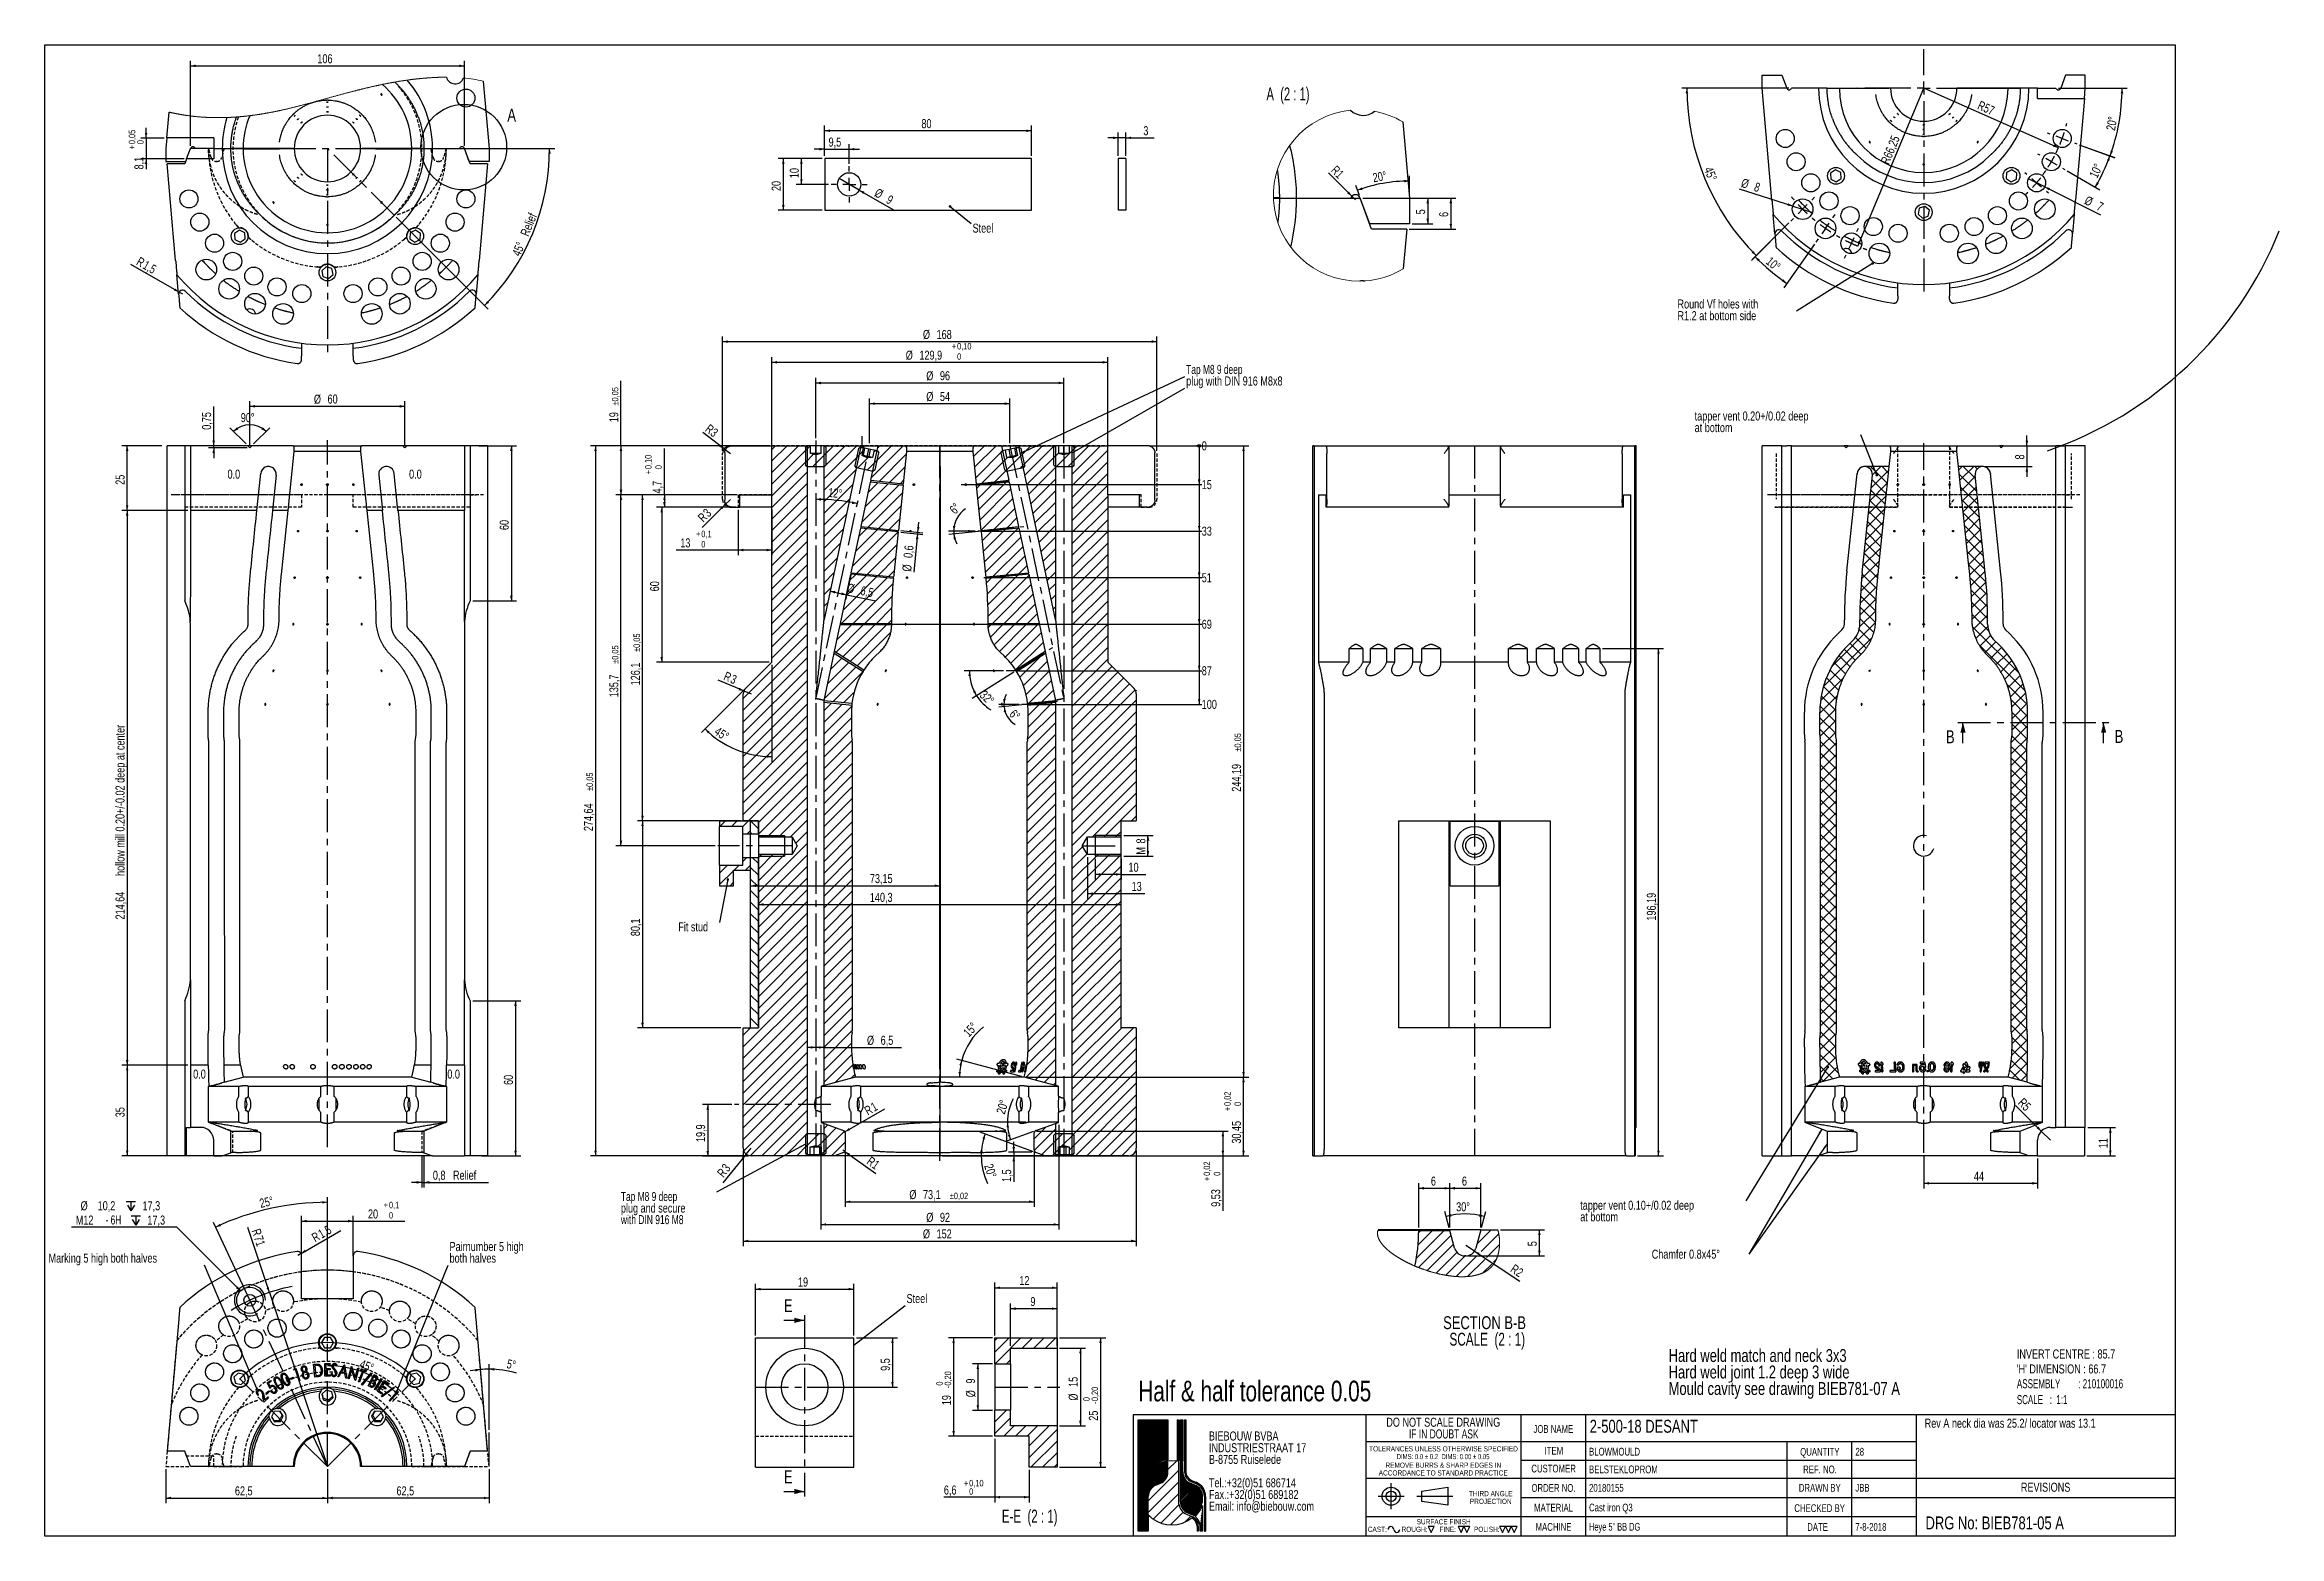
# Model space of a CAD drawing. Header units: millimetres. Extents: x 8 to 872, y 8 to 585.
import ezdxf

# ---------------------------------------------------------------- set-up
doc = ezdxf.new("R2010")
doc.units = ezdxf.units.MM
doc.header["$PDSIZE"] = -1
doc.linetypes.add('CENTERX2', pattern=[20.32, 12.7, -2.54, 2.54, -2.54])
doc.linetypes.add('HIDDEN', pattern=[1.905, 1.27, -0.635])
for name, color, linetype in [('CENTERLINE', 4, 'CENTERX2'), ('DETAIL', 3, 'Continuous'), ('DIMENSIONS', 2, 'Continuous'), ('HATCH', 3, 'Continuous'), ('HIDDEN', 3, 'HIDDEN'), ('TEXT', 2, 'Continuous')]:
    doc.layers.add(name, color=color, linetype=linetype)
doc.layers.add('OUTLINE', color=7, linetype='Continuous', lineweight=25)
doc.styles.add('SLDTEXTSTYLE0', font='TXT', dxfattribs={"width": 0.75})
doc.styles.add('SLDTEXTSTYLE1', font='TXT', dxfattribs={"width": 0.666667})
doc.styles.add('SLDTEXTSTYLE2', font='TXT', dxfattribs={"width": 0.660714})
doc.styles.add('SLDTEXTSTYLE3', font='TXT', dxfattribs={"width": 0.692308})
doc.styles.add('SLDTEXTSTYLE4', font='TXT', dxfattribs={"width": 0.7})
doc.styles.add('SLDTEXTSTYLE5', font='TXT', dxfattribs={"width": 0.691176})
doc.styles.add('SLDTEXTSTYLE6', font='TXT', dxfattribs={"width": 0.6875})
doc.styles.add('SLDTEXTSTYLE7', font='TXT', dxfattribs={"width": 0.678571})
doc.styles.add('SLDTEXTSTYLE8', font='TXT', dxfattribs={"width": 0.65})
doc.dimstyles.new('SLDDIMSTYLE0', dxfattribs={"dimtxt": 3.5, "dimasz": 2, "dimexe": 0, "dimexo": 0.0625, "dimgap": 0.875, "dimtad": 1, "dimrnd": 1e-09, "dimzin": 12, "dimdsep": 46, "dimtxsty": 'SLDTEXTSTYLE0', "dimsah": 1, "dimcen": 0, "dimadec": 0, "dimazin": 3, "dimtfac": 1, "dimtofl": 0, "dimtmove": 0, "dimatfit": 3, "dimfxl": 0, "dimfrac": 2, "dimtolj": 1, "dimtzin": 12, "dimarcsym": 0})
doc.dimstyles.new('SLDDIMSTYLE1', dxfattribs={"dimtxt": 3.5, "dimasz": 2, "dimexe": 0, "dimexo": 0.0625, "dimgap": 0.875, "dimtad": 1, "dimdec": 0, "dimrnd": 1e-09, "dimzin": 12, "dimdsep": 46, "dimtxsty": 'SLDTEXTSTYLE0', "dimsah": 1, "dimcen": 0.09, "dimadec": 0, "dimazin": 3, "dimtfac": 1, "dimtdec": 0, "dimtofl": 0, "dimtmove": 0, "dimatfit": 3, "dimfxl": 0, "dimfrac": 2, "dimtolj": 1, "dimtzin": 12, "dimarcsym": 0})
doc.dimstyles.new('SLDDIMSTYLE10', dxfattribs={"dimtxt": 3.5, "dimasz": 2, "dimexe": 0, "dimexo": 0.0625, "dimgap": 0.875, "dimtad": 1, "dimrnd": 1e-09, "dimzin": 12, "dimdsep": 46, "dimtxsty": 'SLDTEXTSTYLE0', "dimsah": 1, "dimcen": 0, "dimadec": 0, "dimazin": 3, "dimtfac": 1, "dimtofl": 0, "dimtmove": 0, "dimatfit": 3, "dimfxl": 0, "dimfrac": 2, "dimtolj": 1, "dimtzin": 12, "dimarcsym": 0})
doc.dimstyles.new('SLDDIMSTYLE11', dxfattribs={"dimtxt": 3.5, "dimasz": 2, "dimexe": 0, "dimexo": 0.0625, "dimgap": 0.875, "dimtad": 1, "dimrnd": 1e-09, "dimzin": 12, "dimdsep": 46, "dimtxsty": 'SLDTEXTSTYLE0', "dimsah": 1, "dimcen": 0.09, "dimadec": 0, "dimazin": 3, "dimtfac": 1, "dimtmove": 0, "dimatfit": 0, "dimfxl": 0, "dimfrac": 2, "dimtolj": 1, "dimtzin": 12, "dimarcsym": 0})
doc.dimstyles.new('SLDDIMSTYLE12', dxfattribs={"dimtxt": 3.5, "dimasz": 2, "dimexe": 0, "dimexo": 0.0625, "dimgap": 0.875, "dimtad": 1, "dimdec": 1, "dimrnd": 1e-09, "dimzin": 12, "dimdsep": 46, "dimtxsty": 'SLDTEXTSTYLE0', "dimsah": 1, "dimcen": 0.09, "dimadec": 0, "dimazin": 3, "dimtol": 1, "dimtp": 0.1, "dimtfac": 1, "dimtdec": 1, "dimtofl": 0, "dimtmove": 0, "dimatfit": 3, "dimfxl": 0, "dimfrac": 2, "dimtolj": 1, "dimarcsym": 0})
doc.dimstyles.new('SLDDIMSTYLE13', dxfattribs={"dimtxt": 3.5, "dimasz": 2, "dimexe": 0, "dimexo": 0.0625, "dimgap": 0.875, "dimtad": 1, "dimrnd": 1e-09, "dimzin": 12, "dimdsep": 46, "dimtxsty": 'SLDTEXTSTYLE0', "dimsah": 1, "dimcen": 0.09, "dimadec": 0, "dimazin": 3, "dimtol": 1, "dimtp": 0.02, "dimtfac": 1, "dimtofl": 0, "dimtmove": 0, "dimatfit": 3, "dimfxl": 0, "dimfrac": 2, "dimtolj": 1, "dimarcsym": 0})
doc.dimstyles.new('SLDDIMSTYLE14', dxfattribs={"dimtxt": 3.5, "dimasz": 2, "dimexe": 0, "dimexo": 0.0625, "dimgap": 0.875, "dimtad": 1, "dimdec": 1, "dimrnd": 1e-09, "dimzin": 12, "dimdsep": 46, "dimtxsty": 'SLDTEXTSTYLE0', "dimsah": 1, "dimcen": 0, "dimadec": 0, "dimazin": 3, "dimtfac": 1, "dimtdec": 1, "dimtofl": 0, "dimtmove": 0, "dimatfit": 3, "dimfxl": 0, "dimfrac": 2, "dimtolj": 1, "dimtzin": 12, "dimarcsym": 0})
doc.dimstyles.new('SLDDIMSTYLE15', dxfattribs={"dimtxt": 3.5, "dimasz": 2, "dimexe": 0, "dimexo": 0.0625, "dimgap": 0.875, "dimtad": 1, "dimdec": 1, "dimrnd": 1e-09, "dimzin": 12, "dimdsep": 46, "dimtxsty": 'SLDTEXTSTYLE0', "dimsah": 1, "dimcen": 0.09, "dimadec": 0, "dimazin": 3, "dimtol": 1, "dimtp": 0.02, "dimtm": 0.02, "dimtfac": 1, "dimtofl": 0, "dimtmove": 0, "dimatfit": 3, "dimfxl": 0, "dimfrac": 2, "dimtolj": 1, "dimarcsym": 0})
doc.dimstyles.new('SLDDIMSTYLE16', dxfattribs={"dimtxt": 3.5, "dimasz": 2, "dimexe": 0, "dimexo": 0.0625, "dimgap": 0.875, "dimtad": 1, "dimrnd": 1e-09, "dimdsep": 46, "dimtxsty": 'SLDTEXTSTYLE0', "dimsah": 1, "dimcen": 0.09, "dimadec": 0, "dimazin": 2, "dimtfac": 1, "dimtmove": 0, "dimatfit": 0, "dimfxl": 0, "dimfrac": 2, "dimtolj": 1, "dimtzin": 12, "dimarcsym": 0})
doc.dimstyles.new('SLDDIMSTYLE17', dxfattribs={"dimtxt": 0.18, "dimasz": 2, "dimexe": 0, "dimexo": 0.0625, "dimgap": 0, "dimtad": 0, "dimtih": 1, "dimtoh": 1, "dimdec": 0, "dimrnd": 1e-09, "dimzin": 0, "dimdsep": 46, "dimtxsty": 'Standard', "dimsah": 1, "dimcen": 0.09, "dimadec": 0, "dimazin": 0, "dimtfac": 2, "dimtdec": 0, "dimtofl": 0, "dimtmove": 0, "dimatfit": 3, "dimfxl": 0, "dimfrac": 2, "dimtolj": 1, "dimtzin": 0, "dimarcsym": 0})
doc.dimstyles.new('SLDDIMSTYLE18', dxfattribs={"dimtxt": 0.18, "dimasz": 1, "dimexe": 0, "dimexo": 0.0625, "dimgap": 0, "dimtad": 0, "dimtih": 1, "dimtoh": 1, "dimdec": 0, "dimrnd": 1e-09, "dimzin": 0, "dimdsep": 46, "dimtxsty": 'Standard', "dimblk1": 'DOT', "dimblk2": 'DOT', "dimsah": 1, "dimcen": 0.09, "dimadec": 0, "dimazin": 0, "dimtfac": 1, "dimtdec": 0, "dimtofl": 0, "dimtmove": 0, "dimatfit": 3, "dimldrblk": 'DOT', "dimfxl": 0, "dimfrac": 2, "dimtolj": 1, "dimtzin": 0, "dimarcsym": 0})
doc.dimstyles.new('SLDDIMSTYLE19', dxfattribs={"dimtxt": 3.5, "dimasz": 2, "dimexe": 0, "dimexo": 0.0625, "dimgap": 0.875, "dimtad": 1, "dimdec": 1, "dimrnd": 1e-09, "dimdsep": 46, "dimtxsty": 'SLDTEXTSTYLE0', "dimsah": 1, "dimcen": 0.09, "dimadec": 0, "dimazin": 2, "dimtfac": 1, "dimtdec": 1, "dimtmove": 0, "dimatfit": 0, "dimfxl": 0, "dimfrac": 2, "dimtolj": 1, "dimtzin": 12, "dimarcsym": 0})
doc.dimstyles.new('SLDDIMSTYLE2', dxfattribs={"dimtxt": 3.5, "dimasz": 2, "dimexe": 0, "dimexo": 0.0625, "dimgap": 0.875, "dimtad": 1, "dimrnd": 1e-09, "dimzin": 12, "dimdsep": 46, "dimtxsty": 'SLDTEXTSTYLE0', "dimsah": 1, "dimcen": 0.09, "dimadec": 0, "dimazin": 3, "dimtfac": 1, "dimtofl": 0, "dimtmove": 0, "dimatfit": 3, "dimfxl": 0, "dimfrac": 2, "dimtolj": 1, "dimtzin": 12, "dimarcsym": 0})
doc.dimstyles.new('SLDDIMSTYLE20', dxfattribs={"dimtxt": 3.5, "dimasz": 2, "dimexe": 0, "dimexo": 0.0625, "dimgap": 0.875, "dimtad": 1, "dimrnd": 1e-09, "dimzin": 12, "dimdsep": 46, "dimtxsty": 'SLDTEXTSTYLE0', "dimsah": 1, "dimcen": 0, "dimadec": 0, "dimazin": 3, "dimtfac": 1, "dimtofl": 0, "dimtmove": 0, "dimatfit": 3, "dimfxl": 0, "dimfrac": 2, "dimtolj": 1, "dimtzin": 12, "dimarcsym": 0})
doc.dimstyles.new('SLDDIMSTYLE21', dxfattribs={"dimtxt": 3.5, "dimasz": 2, "dimexe": 0, "dimexo": 0.0625, "dimgap": 0.875, "dimtad": 1, "dimdec": 1, "dimrnd": 1e-09, "dimzin": 12, "dimdsep": 46, "dimtxsty": 'SLDTEXTSTYLE0', "dimsah": 1, "dimcen": 0, "dimadec": 0, "dimazin": 3, "dimtfac": 1, "dimtdec": 1, "dimtofl": 0, "dimtmove": 0, "dimatfit": 3, "dimfxl": 0, "dimfrac": 2, "dimtolj": 1, "dimtzin": 12, "dimarcsym": 0})
doc.dimstyles.new('SLDDIMSTYLE22', dxfattribs={"dimtxt": 3.5, "dimasz": 2, "dimexe": 0, "dimexo": 0.0625, "dimgap": 0.875, "dimtad": 1, "dimrnd": 1e-09, "dimzin": 12, "dimdsep": 46, "dimtxsty": 'SLDTEXTSTYLE0', "dimsah": 1, "dimcen": 0.09, "dimadec": 0, "dimazin": 3, "dimtol": 1, "dimtp": 0.05, "dimtfac": 1, "dimtmove": 0, "dimatfit": 0, "dimfxl": 0, "dimfrac": 2, "dimtolj": 1, "dimarcsym": 0})
doc.dimstyles.new('SLDDIMSTYLE23', dxfattribs={"dimtxt": 3.5, "dimasz": 2, "dimexe": 0, "dimexo": 0.0625, "dimgap": 0.875, "dimtad": 1, "dimrnd": 1e-09, "dimzin": 12, "dimdsep": 46, "dimtxsty": 'SLDTEXTSTYLE0', "dimsah": 1, "dimcen": 0, "dimadec": 0, "dimazin": 3, "dimtfac": 1, "dimtofl": 0, "dimtmove": 0, "dimatfit": 3, "dimfxl": 0, "dimfrac": 2, "dimtolj": 1, "dimtzin": 12, "dimarcsym": 0})
doc.dimstyles.new('SLDDIMSTYLE24', dxfattribs={"dimtxt": 3.5, "dimasz": 2, "dimexe": 0, "dimexo": 0.0625, "dimgap": 0.875, "dimtad": 1, "dimrnd": 1e-09, "dimzin": 12, "dimdsep": 46, "dimtxsty": 'SLDTEXTSTYLE0', "dimsah": 1, "dimcen": 0.09, "dimadec": 0, "dimazin": 3, "dimtol": 1, "dimtp": 0.1, "dimtfac": 1, "dimtdec": 1, "dimtofl": 0, "dimtmove": 0, "dimatfit": 3, "dimfxl": 0, "dimfrac": 2, "dimtolj": 1, "dimarcsym": 0})
doc.dimstyles.new('SLDDIMSTYLE25', dxfattribs={"dimtxt": 3.5, "dimasz": 2, "dimexe": 0, "dimexo": 0.0625, "dimgap": 0.875, "dimtad": 0, "dimtih": 1, "dimtoh": 1, "dimdec": 1, "dimrnd": 1e-09, "dimzin": 12, "dimdsep": 46, "dimtxsty": 'SLDTEXTSTYLE0', "dimsah": 1, "dimcen": 0, "dimadec": 0, "dimazin": 3, "dimtfac": 1, "dimtofl": 0, "dimtmove": 0, "dimatfit": 3, "dimfxl": 0, "dimfrac": 2, "dimtolj": 1, "dimtzin": 12, "dimarcsym": 0})
doc.dimstyles.new('SLDDIMSTYLE26', dxfattribs={"dimtxt": 3.5, "dimasz": 2, "dimexe": 0, "dimexo": 0.0625, "dimgap": 0.875, "dimtad": 1, "dimdec": 0, "dimlfac": 0.5, "dimrnd": 1e-09, "dimzin": 12, "dimdsep": 46, "dimtxsty": 'SLDTEXTSTYLE0', "dimsah": 1, "dimcen": 0.09, "dimadec": 0, "dimazin": 3, "dimtfac": 1, "dimtdec": 0, "dimtofl": 0, "dimtmove": 0, "dimatfit": 3, "dimfxl": 0, "dimfrac": 2, "dimtolj": 1, "dimtzin": 12, "dimarcsym": 0})
doc.dimstyles.new('SLDDIMSTYLE27', dxfattribs={"dimtxt": 3.5, "dimasz": 2, "dimexe": 0, "dimexo": 0.0625, "dimgap": 0.875, "dimtad": 1, "dimlfac": 0.5, "dimrnd": 1e-09, "dimzin": 12, "dimdsep": 46, "dimtxsty": 'SLDTEXTSTYLE0', "dimsah": 1, "dimcen": 0.09, "dimadec": 0, "dimazin": 3, "dimtfac": 1, "dimtofl": 0, "dimtmove": 0, "dimatfit": 3, "dimfxl": 0, "dimfrac": 2, "dimtolj": 1, "dimtzin": 12, "dimarcsym": 0})
doc.dimstyles.new('SLDDIMSTYLE28', dxfattribs={"dimtxt": 3.5, "dimasz": 2, "dimexe": 0, "dimexo": 0.0625, "dimgap": 0.875, "dimtad": 1, "dimdec": 4, "dimlfac": 0.5, "dimzin": 12, "dimdsep": 46, "dimtxsty": 'SLDTEXTSTYLE0', "dimsah": 1, "dimcen": 0.09, "dimazin": 3, "dimtfac": 1, "dimtofl": 0, "dimtmove": 0, "dimatfit": 3, "dimfxl": 0, "dimfrac": 2, "dimtolj": 1, "dimtzin": 12, "dimarcsym": 0})
doc.dimstyles.new('SLDDIMSTYLE29', dxfattribs={"dimtxt": 3.5, "dimasz": 2, "dimexe": 0, "dimexo": 0.0625, "dimgap": 0.875, "dimtad": 1, "dimlfac": 0.5, "dimrnd": 1e-09, "dimzin": 12, "dimdsep": 46, "dimtxsty": 'SLDTEXTSTYLE0', "dimsah": 1, "dimcen": 0, "dimadec": 0, "dimazin": 3, "dimtfac": 1, "dimtofl": 0, "dimtmove": 0, "dimatfit": 3, "dimfxl": 0, "dimfrac": 2, "dimtolj": 1, "dimtzin": 12, "dimarcsym": 0})
doc.dimstyles.new('SLDDIMSTYLE3', dxfattribs={"dimtxt": 3.5, "dimasz": 2, "dimexe": 0, "dimexo": 0.0625, "dimgap": 0.875, "dimtad": 1, "dimrnd": 1e-09, "dimzin": 12, "dimdsep": 46, "dimtxsty": 'SLDTEXTSTYLE0', "dimsah": 1, "dimcen": 0.09, "dimadec": 0, "dimazin": 3, "dimtol": 1, "dimtp": 0.05, "dimtm": 0.05, "dimtfac": 1, "dimtofl": 0, "dimtmove": 0, "dimatfit": 3, "dimfxl": 0, "dimfrac": 2, "dimtolj": 1, "dimarcsym": 0})
doc.dimstyles.new('SLDDIMSTYLE30', dxfattribs={"dimtxt": 3.5, "dimasz": 2, "dimexe": 0, "dimexo": 0.0625, "dimgap": 0.875, "dimtad": 1, "dimlfac": 0.5, "dimrnd": 1e-09, "dimzin": 12, "dimdsep": 46, "dimtxsty": 'SLDTEXTSTYLE0', "dimsah": 1, "dimcen": 0, "dimadec": 0, "dimazin": 3, "dimtfac": 1, "dimtofl": 0, "dimtmove": 0, "dimatfit": 3, "dimfxl": 0, "dimfrac": 2, "dimtolj": 1, "dimtzin": 12, "dimarcsym": 0})
doc.dimstyles.new('SLDDIMSTYLE31', dxfattribs={"dimtxt": 3.5, "dimasz": 2, "dimexe": 0, "dimexo": 0.0625, "dimgap": 0.875, "dimtad": 1, "dimrnd": 1e-09, "dimzin": 12, "dimdsep": 46, "dimtxsty": 'SLDTEXTSTYLE0', "dimblk1": 'NONE', "dimsah": 1, "dimcen": 0, "dimadec": 0, "dimazin": 3, "dimtfac": 1, "dimtmove": 0, "dimatfit": 3, "dimldrblk": 'NONE', "dimfxl": 0, "dimfrac": 2, "dimtolj": 1, "dimtzin": 12, "dimarcsym": 0})
doc.dimstyles.new('SLDDIMSTYLE32', dxfattribs={"dimtxt": 3.5, "dimasz": 2, "dimexe": 0, "dimexo": 0.0625, "dimgap": 0.875, "dimtad": 1, "dimdec": 1, "dimrnd": 1e-09, "dimzin": 12, "dimdsep": 46, "dimtxsty": 'SLDTEXTSTYLE0', "dimblk1": 'NONE', "dimsah": 1, "dimcen": 0, "dimadec": 0, "dimazin": 3, "dimtfac": 1, "dimtdec": 1, "dimtmove": 0, "dimatfit": 3, "dimldrblk": 'NONE', "dimfxl": 0, "dimfrac": 2, "dimtolj": 1, "dimtzin": 12, "dimarcsym": 0})
doc.dimstyles.new('SLDDIMSTYLE33', dxfattribs={"dimtxt": 3.5, "dimasz": 2, "dimexe": 0, "dimexo": 0.0625, "dimgap": 0.875, "dimtad": 1, "dimlfac": 0.5, "dimrnd": 1e-09, "dimzin": 12, "dimdsep": 46, "dimtxsty": 'SLDTEXTSTYLE0', "dimsah": 1, "dimcen": 0.09, "dimadec": 0, "dimazin": 3, "dimtol": 1, "dimtm": 0.2, "dimtfac": 1, "dimtofl": 0, "dimtmove": 0, "dimatfit": 3, "dimfxl": 0, "dimfrac": 2, "dimtolj": 1, "dimarcsym": 0})
doc.dimstyles.new('SLDDIMSTYLE34', dxfattribs={"dimtxt": 3.5, "dimasz": 2, "dimexe": 0, "dimexo": 0.0625, "dimgap": 0.875, "dimtad": 1, "dimlfac": 0.5, "dimrnd": 1e-09, "dimzin": 12, "dimdsep": 46, "dimtxsty": 'SLDTEXTSTYLE0', "dimsah": 1, "dimcen": 0.09, "dimadec": 0, "dimazin": 3, "dimtol": 1, "dimtp": 0.1, "dimtfac": 1, "dimtofl": 0, "dimtmove": 0, "dimatfit": 3, "dimfxl": 0, "dimfrac": 2, "dimtolj": 1, "dimarcsym": 0})
doc.dimstyles.new('SLDDIMSTYLE4', dxfattribs={"dimtxt": 3.5, "dimasz": 2, "dimexe": 0, "dimexo": 0.0625, "dimgap": 0.875, "dimtad": 1, "dimrnd": 1e-09, "dimzin": 12, "dimdsep": 46, "dimtxsty": 'SLDTEXTSTYLE0', "dimsah": 1, "dimcen": 0.09, "dimadec": 0, "dimazin": 3, "dimtol": 1, "dimtp": 0.1, "dimtfac": 1, "dimtofl": 0, "dimtmove": 0, "dimatfit": 3, "dimfxl": 0, "dimfrac": 2, "dimtolj": 1, "dimarcsym": 0})
doc.dimstyles.new('SLDDIMSTYLE5', dxfattribs={"dimtxt": 3.5, "dimasz": 0.333333, "dimexe": 0, "dimexo": 0.0625, "dimgap": 0.875, "dimtad": 0, "dimtih": 1, "dimtoh": 1, "dimdec": 0, "dimrnd": 1e-09, "dimdsep": 46, "dimtxsty": 'SLDTEXTSTYLE0', "dimblk1": 'ORIGIN', "dimblk2": 'ORIGIN', "dimsah": 1, "dimcen": 0.09, "dimadec": 0, "dimazin": 2, "dimtfac": 1, "dimtdec": 0, "dimtofl": 0, "dimtmove": 0, "dimatfit": 3, "dimldrblk": 'ORIGIN', "dimfxl": 0, "dimfrac": 2, "dimtolj": 1, "dimtzin": 12, "dimarcsym": 0})
doc.dimstyles.new('SLDDIMSTYLE6', dxfattribs={"dimtxt": 3.5, "dimasz": 2, "dimexe": 0, "dimexo": 0.0625, "dimgap": 0.875, "dimtad": 0, "dimtih": 1, "dimtoh": 1, "dimrnd": 1e-09, "dimzin": 12, "dimdsep": 46, "dimtxsty": 'SLDTEXTSTYLE0', "dimsah": 1, "dimcen": 0.09, "dimadec": 0, "dimazin": 3, "dimtfac": 1, "dimtofl": 0, "dimtmove": 0, "dimatfit": 3, "dimfxl": 0, "dimfrac": 2, "dimtolj": 1, "dimtzin": 12, "dimarcsym": 0})
doc.dimstyles.new('SLDDIMSTYLE7', dxfattribs={"dimtxt": 3.5, "dimasz": 2, "dimexe": 0, "dimexo": 0.0625, "dimgap": 0.875, "dimtad": 1, "dimdec": 4, "dimzin": 12, "dimdsep": 46, "dimtxsty": 'SLDTEXTSTYLE0', "dimsah": 1, "dimcen": 0.09, "dimadec": 0, "dimazin": 3, "dimtfac": 1, "dimtdec": 0, "dimtofl": 0, "dimtmove": 0, "dimatfit": 3, "dimfxl": 0, "dimfrac": 2, "dimtolj": 1, "dimtzin": 12, "dimarcsym": 0})
doc.dimstyles.new('SLDDIMSTYLE8', dxfattribs={"dimtxt": 3.5, "dimasz": 2, "dimexe": 0, "dimexo": 0.0625, "dimgap": 0.875, "dimtad": 1, "dimdec": 4, "dimzin": 12, "dimdsep": 46, "dimtxsty": 'SLDTEXTSTYLE0', "dimsah": 1, "dimcen": 0.09, "dimazin": 3, "dimtfac": 1, "dimtofl": 0, "dimtmove": 0, "dimatfit": 3, "dimfxl": 0, "dimfrac": 2, "dimtolj": 1, "dimtzin": 12, "dimarcsym": 0})
doc.dimstyles.new('SLDDIMSTYLE9', dxfattribs={"dimtxt": 3.5, "dimasz": 2, "dimexe": 0, "dimexo": 0.0625, "dimgap": 0.875, "dimtad": 1, "dimdec": 1, "dimrnd": 1e-09, "dimzin": 12, "dimdsep": 46, "dimtxsty": 'SLDTEXTSTYLE0', "dimsah": 1, "dimcen": 0.09, "dimadec": 0, "dimazin": 3, "dimtfac": 1, "dimtdec": 1, "dimtofl": 0, "dimtmove": 0, "dimatfit": 3, "dimfxl": 0, "dimfrac": 2, "dimtolj": 1, "dimtzin": 12, "dimarcsym": 0})

msp = doc.modelspace()

# ---------------------------------------------------------------- texts
at = {"layer": 'CENTERLINE', "char_height": 5, "attachment_point": 1, "style": 'SLDTEXTSTYLE0'}
for s, insert in [('B', (808.64938, 319.90097)), ('B', (743.38685, 319.76236)), ('E', (293.93609, 99.71542)), ('E', (293.93609, 33.50783))]:
    msp.add_mtext(s, dxfattribs=dict(at, insert=insert))
at = {"layer": 'DETAIL', "insert": (186.94641, 560.27355), "char_height": 5, "attachment_point": 1, "style": 'SLDTEXTSTYLE0'}
msp.add_mtext('A', dxfattribs=at)
at = {"layer": 'TEXT'}
for s, insert, char_height, attachment_point, style in [('A  (2 : 1)', (488.89013, 568.44601), 5, 2, 'SLDTEXTSTYLE8'), ('Steel', (366.89489, 515.78469), 3.5, 1, 'SLDTEXTSTYLE0'), ('0.0', (78.72861, 420.62468), 3.5, 1, 'SLDTEXTSTYLE0'), ('0.0', (148.95082, 420.62468), 3.5, 1, 'SLDTEXTSTYLE0'), ('Fit stud', (253.06199, 245.51251), 3.5, 1, 'SLDTEXTSTYLE0'), ('0.0', (65.42559, 188.55072), 3.5, 1, 'SLDTEXTSTYLE0'), ('0.0', (163.73138, 188.55072), 3.5, 1, 'SLDTEXTSTYLE0'), ('Marking 5 high both halves', (9.50406, 117.36094), 3.5, 1, 'SLDTEXTSTYLE0'), ('Steel', (341.35449, 101.72959), 3.5, 1, 'SLDTEXTSTYLE0'), ('INVERT CENTRE : 85.7', (770.79356, 80.27813), 3.5, 1, 'SLDTEXTSTYLE0'), ("'H' DIMENSION : 66.7", (770.79356, 74.49411), 3.5, 1, 'SLDTEXTSTYLE0'), ('Half & half tolerance 0.05', (430.99203, 68.20848), 8, 1, 'SLDTEXTSTYLE0'), ('ASSEMBLY        : 210100016', (770.79356, 68.77573), 3.5, 1, 'SLDTEXTSTYLE1'), ('SCALE   :  1:1', (770.79356, 62.62883), 3.5, 1, 'SLDTEXTSTYLE2'), ('2-500-18 DESANT', (605.59608, 53.07133), 5, 1, 'SLDTEXTSTYLE0'), ('Rev A neck dia was 25.2/ locator was 13.1', (735.14093, 53.50129), 3.5, 1, 'SLDTEXTSTYLE0'), ('JOB NAME', (591.51943, 51.01097), 3, 2, 'SLDTEXTSTYLE0'), ('CUSTOMER', (591.61526, 35.70858), 3, 2, 'SLDTEXTSTYLE0'), ('ITEM', (591.71839, 42.58459), 3, 2, 'SLDTEXTSTYLE0'), ('BLOWMOULD', (605.33565, 42.25126), 3, 1, 'SLDTEXTSTYLE0'), ('BELSTEKLOPROM', (605.33565, 35.37524), 3, 1, 'SLDTEXTSTYLE0'), ('QUANTITY', (694.5986, 42.17706), 3, 2, 'SLDTEXTSTYLE0'), ('REF. NO.', (694.66102, 35.36548), 3, 2, 'SLDTEXTSTYLE0'), ('28', (708.35518, 42.21082), 3, 1, 'SLDTEXTSTYLE0'), ('ORDER NO.', (591.58401, 28.20789), 3, 2, 'SLDTEXTSTYLE0'), ('20180155', (605.33565, 28.25372), 3, 1, 'SLDTEXTSTYLE0'), ('DRAWN BY', (694.57977, 28.25594), 3, 2, 'SLDTEXTSTYLE0'), ('JBB', (708.31932, 28.2897), 3, 1, 'SLDTEXTSTYLE0'), ('REVISIONS', (781.91901, 28.73986), 3.5, 2, 'SLDTEXTSTYLE0'), ('E-E  (2 : 1)', (388.98138, 18.30152), 5, 2, 'SLDTEXTSTYLE1'), ('MATERIAL', (591.59131, 20.58667), 3, 2, 'SLDTEXTSTYLE0'), ('Cast iron Q3', (605.32857, 20.63251), 3, 1, 'SLDTEXTSTYLE0'), ('CHECKED BY', (694.51608, 20.39389), 3, 2, 'SLDTEXTSTYLE0'), ('CAST:', (519.74145, 11.71938), 2, 1, 'SLDTEXTSTYLE0'), ('ROUGH:', (532.81775, 11.71938), 2, 1, 'SLDTEXTSTYLE0'), ('SURFACE FINISH', (549.10103, 14.63617), 2, 2, 'SLDTEXTSTYLE0'), ('FINE:', (547.4722, 11.71938), 2, 1, 'SLDTEXTSTYLE0'), ('POLISH:', (560.82446, 11.71938), 2, 1, 'SLDTEXTSTYLE0'), ('MACHINE', (591.58922, 13.13696), 3, 2, 'SLDTEXTSTYLE0'), ('Heye 5" BB DG', (605.32857, 13.18279), 3, 1, 'SLDTEXTSTYLE3'), ('DATE', (693.72916, 13.10084), 3, 2, 'SLDTEXTSTYLE0'), ('7-8-2018', (708.31932, 13.1346), 3, 1, 'SLDTEXTSTYLE0'), ('DRG No: BIEB781-05 A', (735.47964, 15.68362), 5, 1, 'SLDTEXTSTYLE0')]:
    msp.add_mtext(s, dxfattribs=dict(at, insert=insert, char_height=char_height, attachment_point=attachment_point, style=style))

# ---------------------------------------------------------------- blocks, each defined once
blk = doc.blocks.new('SW_NOTE_0')
at = {"layer": 'TEXT', "color": 0, "char_height": 3.5, "attachment_point": 2}
for s, insert, style in [('DO NOT SCALE DRAWING', (28.71, 4.5), 'SLDTEXTSTYLE0'), ('IF IN DOUBT ASK', (28.89, -0.03), 'SLDTEXTSTYLE4')]:
    blk.add_mtext(s, dxfattribs=dict(at, insert=insert, style=style))
blk = doc.blocks.new('SW_NOTE_1')
at = {"layer": 'TEXT', "color": 0, "char_height": 2, "attachment_point": 2}
for s, insert, style in [('TOLERANCES UNLESS OTHERWISE SPECIFIED', (27.09, 2.57), 'SLDTEXTSTYLE0'), ('DIMS: 0.0 ± 0.2  DIMS: 0.00 ± 0.05', (26.93, -0.43), 'SLDTEXTSTYLE5')]:
    blk.add_mtext(s, dxfattribs=dict(at, insert=insert, style=style))
blk = doc.blocks.new('SW_NOTE_2')
at = {"layer": 'TEXT', "color": 0, "char_height": 2, "attachment_point": 2, "style": 'SLDTEXTSTYLE0'}
for s, insert in [('REMOVE BURRS & SHARP EDGES IN', (21.78, 2.57)), ('ACCORDANCE TO STANDARD PRACTICE', (21.75, -0.43))]:
    blk.add_mtext(s, dxfattribs=dict(at, insert=insert))
blk = doc.blocks.new('SW_NOTE_3')
at = {"layer": 'TEXT', "color": 0, "char_height": 2, "attachment_point": 2, "style": 'SLDTEXTSTYLE0'}
for s, insert in [('THIRD ANGLE', (8.34, 2.57)), ('PROJECTION', (8.33, -0.43))]:
    blk.add_mtext(s, dxfattribs=dict(at, insert=insert))
blk = doc.blocks.new('SW_NOTE_4')
at = {"layer": 'TEXT', "color": 0, "char_height": 3.5, "attachment_point": 1, "style": 'SLDTEXTSTYLE0'}
for s, insert in [('BIEBOUW BVBA', (0, 4.5)), ('INDUSTRIESTRAAT 17', (0, -0.03)), ('B-8755 Ruiselede', (0, -4.55)), ('Tel.:+32(0)51 686714', (0, -13.61)), ('Fax.:+32(0)51 689182', (0, -18.13)), ('Email: info@biebouw.com', (0, -22.66))]:
    blk.add_mtext(s, dxfattribs=dict(at, insert=insert))
blk = doc.blocks.new('_D')
at = {"layer": 'DIMENSIONS'}
for q in [(262.32, 398.24), (273.21, 409.13)]:
    blk.add_line((271.09, 407.01), q, dxfattribs=at)
blk.add_solid([(271.09, 407.01), (269.32, 405.95), (270.03, 405.24)], dxfattribs=at)
at = {"layer": 'DIMENSIONS', "char_height": 3.5, "attachment_point": 1, "rotation": 45, "style": 'SLDTEXTSTYLE0'}
for s, insert in [('R', (260.31, 402.5)), ('3', (262.31, 404.5))]:
    blk.add_mtext(s, dxfattribs=dict(at, insert=insert))
blk = doc.blocks.new('_D_1')
at = {"layer": 'DIMENSIONS'}
for p, q in [((327.07, 430.83), (327.07, 448.14)), ((327.07, 446.14), (381.35, 446.14)), ((381.35, 430.83), (381.35, 448.14))]:
    blk.add_line(p, q, dxfattribs=at)
for points in [[(327.07, 446.14), (329.07, 445.64), (329.07, 446.64)], [(381.35, 446.14), (379.35, 446.64), (379.35, 445.64)]]:
    blk.add_solid(points, dxfattribs=at)
at = {"layer": 'DIMENSIONS', "char_height": 3.5, "attachment_point": 1, "style": 'SLDTEXTSTYLE0'}
for s, insert in [('%%c', (348.99, 450.65)), ('54', (354.26, 450.65))]:
    blk.add_mtext(s, dxfattribs=dict(at, insert=insert))
blk = doc.blocks.new('_D_2')
at = {"layer": 'DIMENSIONS'}
for p, q in [((270.21, 427.83), (270.21, 472.14)), ((270.21, 470.14), (438.21, 470.14)), ((438.21, 427.83), (438.21, 472.14))]:
    blk.add_line(p, q, dxfattribs=at)
for points in [[(270.21, 470.14), (272.21, 469.64), (272.21, 470.64)], [(438.21, 470.14), (436.21, 470.64), (436.21, 469.64)]]:
    blk.add_solid(points, dxfattribs=at)
at = {"layer": 'DIMENSIONS', "char_height": 3.5, "attachment_point": 1, "style": 'SLDTEXTSTYLE0'}
for s, insert in [('%%c', (347.69, 474.65)), ('168', (352.97, 474.65))]:
    blk.add_mtext(s, dxfattribs=dict(at, insert=insert))
blk = doc.blocks.new('_D_3')
at = {"layer": 'DIMENSIONS'}
for p, q in [((275.26, 410.83), (228.9, 410.83)), ((230.9, 275.13), (230.9, 410.83)), ((267.3, 275.13), (228.9, 275.13))]:
    blk.add_line(p, q, dxfattribs=at)
for points in [[(230.9, 410.83), (230.4, 408.83), (231.4, 408.83)], [(230.9, 275.13), (231.4, 277.13), (230.4, 277.13)]]:
    blk.add_solid(points, dxfattribs=at)
at = {"layer": 'DIMENSIONS', "attachment_point": 1, "rotation": 90, "style": 'SLDTEXTSTYLE0'}
for s, insert, char_height in [('±0,05', (227.4, 345.49), 2.5), ('135,7', (226.39, 332.56), 3.5)]:
    blk.add_mtext(s, dxfattribs=dict(at, insert=insert, char_height=char_height))
blk = doc.blocks.new('_D_4')
at = {"layer": 'DIMENSIONS'}
for p, q in [((247.69, 410.83), (247.69, 428.85)), ((275.26, 410.83), (245.69, 410.83)), ((247.69, 410.83), (247.69, 406.13)), ((275.26, 406.13), (245.69, 406.13))]:
    blk.add_line(p, q, dxfattribs=at)
for points in [[(247.69, 410.83), (247.19, 408.83), (248.19, 408.83)], [(247.69, 406.13), (248.19, 408.13), (247.19, 408.13)]]:
    blk.add_solid(points, dxfattribs=at)
at = {"layer": 'DIMENSIONS', "attachment_point": 1, "rotation": 90, "style": 'SLDTEXTSTYLE0'}
for s, insert, char_height in [('0,10', (240.22, 420.8), 2.5), ('+', (240.22, 418.78), 2.5), ('4,7', (243.17, 411.39), 3.5), ('0', (244.19, 420.8), 2.5)]:
    blk.add_mtext(s, dxfattribs=dict(at, insert=insert, char_height=char_height))
blk = doc.blocks.new('_ORIGIN')
at = {"color": 0, "linetype": 'ByBlock', "lineweight": -2}
blk.add_line((0, 0), (-1, 0), dxfattribs=at)
blk.add_circle((0, 0), 0.5, dxfattribs=at)
blk = doc.blocks.new('_D_5')
at = {"layer": 'DIMENSIONS'}
blk.add_line((436.21, 429.83), (455.53, 429.83), dxfattribs=at)
blk.add_blockref('_ORIGIN', (454.53, 429.83), dxfattribs=at)
at = {"layer": 'DIMENSIONS', "insert": (455.53, 431.57), "char_height": 3.5, "attachment_point": 1, "style": 'SLDTEXTSTYLE0'}
blk.add_mtext('0', dxfattribs=at)
blk = doc.blocks.new('_D_6')
at = {"layer": 'DIMENSIONS'}
for p, q in [((454.53, 429.83), (454.53, 414.83)), ((369.2, 414.83), (455.53, 414.83))]:
    blk.add_line(p, q, dxfattribs=at)
blk.add_solid([(454.53, 414.83), (455.03, 416.83), (454.03, 416.83)], dxfattribs=at)
at = {"layer": 'DIMENSIONS', "insert": (455.53, 416.57), "char_height": 3.5, "attachment_point": 1, "style": 'SLDTEXTSTYLE0'}
blk.add_mtext('15', dxfattribs=at)
blk = doc.blocks.new('_D_7')
at = {"layer": 'DIMENSIONS'}
for p, q in [((454.53, 414.83), (454.53, 396.83)), ((371.16, 396.83), (455.53, 396.83))]:
    blk.add_line(p, q, dxfattribs=at)
blk.add_solid([(454.53, 396.83), (455.03, 398.83), (454.03, 398.83)], dxfattribs=at)
at = {"layer": 'DIMENSIONS', "insert": (455.53, 398.57), "char_height": 3.5, "attachment_point": 1, "style": 'SLDTEXTSTYLE0'}
blk.add_mtext('33', dxfattribs=at)
blk = doc.blocks.new('_D_8')
at = {"layer": 'DIMENSIONS'}
for p, q in [((454.53, 396.83), (454.53, 378.83)), ((373.12, 378.83), (455.53, 378.83))]:
    blk.add_line(p, q, dxfattribs=at)
blk.add_solid([(454.53, 378.83), (455.03, 380.83), (454.03, 380.83)], dxfattribs=at)
at = {"layer": 'DIMENSIONS', "insert": (455.53, 380.57), "char_height": 3.5, "attachment_point": 1, "style": 'SLDTEXTSTYLE0'}
blk.add_mtext('51', dxfattribs=at)
blk = doc.blocks.new('_D_9')
at = {"layer": 'DIMENSIONS'}
for p, q in [((454.53, 378.83), (454.53, 360.83)), ((335.33, 360.83), (455.53, 360.83))]:
    blk.add_line(p, q, dxfattribs=at)
blk.add_solid([(454.53, 360.83), (455.03, 362.83), (454.03, 362.83)], dxfattribs=at)
at = {"layer": 'DIMENSIONS', "insert": (455.53, 362.57), "char_height": 3.5, "attachment_point": 1, "style": 'SLDTEXTSTYLE0'}
blk.add_mtext('69', dxfattribs=at)
blk = doc.blocks.new('_D_10')
at = {"layer": 'DIMENSIONS'}
for p, q in [((454.53, 360.83), (454.53, 342.83)), ((384.67, 342.83), (455.53, 342.83))]:
    blk.add_line(p, q, dxfattribs=at)
blk.add_solid([(454.53, 342.83), (455.03, 344.83), (454.03, 344.83)], dxfattribs=at)
at = {"layer": 'DIMENSIONS', "insert": (455.53, 344.57), "char_height": 3.5, "attachment_point": 1, "style": 'SLDTEXTSTYLE0'}
blk.add_mtext('87', dxfattribs=at)
blk = doc.blocks.new('_D_11')
at = {"layer": 'DIMENSIONS'}
for p, q in [((454.53, 342.83), (454.53, 329.83)), ((389.2, 329.83), (455.53, 329.83))]:
    blk.add_line(p, q, dxfattribs=at)
blk.add_solid([(454.53, 329.83), (455.03, 331.83), (454.03, 331.83)], dxfattribs=at)
at = {"layer": 'DIMENSIONS', "insert": (455.53, 331.57), "char_height": 3.5, "attachment_point": 1, "style": 'SLDTEXTSTYLE0'}
blk.add_mtext('100', dxfattribs=at)
blk = doc.blocks.new('_D_12')
at = {"layer": 'DIMENSIONS'}
for p, q in [((378.88, 342.83), (363.65, 342.83)), ((382.83, 342.3), (366.78, 332.09))]:
    blk.add_line(p, q, dxfattribs=at)
for start, end in [(180, 212.45701), (212.45701, 237.20956)]:
    blk.add_arc((383.67, 342.83), 18.02, start, end, dxfattribs=at)
for points in [[(365.65, 342.83), (365.26, 340.81), (366.26, 340.86)], [(368.46, 333.16), (367.92, 335.15), (367.05, 334.66)]]:
    blk.add_solid(points, dxfattribs=at)
at = {"layer": 'DIMENSIONS', "insert": (371.78, 335.53), "char_height": 3.5, "attachment_point": 1, "rotation": 316.16053, "style": 'SLDTEXTSTYLE0'}
blk.add_mtext('32°', dxfattribs=at)
blk = doc.blocks.new('_D_13')
at = {"layer": 'DIMENSIONS'}
for p, q in [((306.21, 432.85), (306.21, 456.14)), ((306.21, 454.14), (402.21, 454.14)), ((402.21, 430.83), (402.21, 456.14))]:
    blk.add_line(p, q, dxfattribs=at)
for points in [[(306.21, 454.14), (308.21, 453.64), (308.21, 454.64)], [(402.21, 454.14), (400.21, 454.64), (400.21, 453.64)]]:
    blk.add_solid(points, dxfattribs=at)
at = {"layer": 'DIMENSIONS', "char_height": 3.5, "attachment_point": 1, "style": 'SLDTEXTSTYLE0'}
for s, insert in [('%%c', (348.98, 458.65)), ('96', (354.26, 458.71))]:
    blk.add_mtext(s, dxfattribs=dict(at, insert=insert))
blk = doc.blocks.new('_D_14')
at = {"layer": 'DIMENSIONS'}
blk.add_arc((306.21, 331.71), 77.44, 78, 90, dxfattribs=at)
for points in [[(306.21, 409.15), (308.2, 408.62), (308.22, 409.62)], [(322.31, 407.46), (320.45, 408.34), (320.25, 407.36)]]:
    blk.add_solid(points, dxfattribs=at)
at = {"layer": 'DIMENSIONS', "insert": (311.27, 413.58), "char_height": 3.5, "attachment_point": 1, "rotation": 354, "style": 'SLDTEXTSTYLE0'}
blk.add_mtext('12°', dxfattribs=at)
blk = doc.blocks.new('_D_15')
at = {"layer": 'DIMENSIONS'}
for p, q in [((275.26, 410.83), (237.23, 410.83)), ((239.23, 284.73), (239.23, 410.83)), ((277.21, 284.73), (237.23, 284.73))]:
    blk.add_line(p, q, dxfattribs=at)
for points in [[(239.23, 410.83), (238.73, 408.83), (239.73, 408.83)], [(239.23, 284.73), (239.73, 286.73), (238.73, 286.73)]]:
    blk.add_solid(points, dxfattribs=at)
at = {"layer": 'DIMENSIONS', "attachment_point": 1, "rotation": 90, "style": 'SLDTEXTSTYLE0'}
for s, insert, char_height in [('±0,05', (235.73, 350.1), 2.5), ('126,1', (234.71, 337.17), 3.5)]:
    blk.add_mtext(s, dxfattribs=dict(at, insert=insert, char_height=char_height))
blk = doc.blocks.new('_D_16')
at = {"layer": 'DIMENSIONS'}
for p, q in [((273.78, 175), (262.45, 175)), ((264.45, 175), (264.45, 155.08)), ((280.21, 155.08), (262.45, 155.08))]:
    blk.add_line(p, q, dxfattribs=at)
for points in [[(264.45, 175), (263.95, 173), (264.95, 173)], [(264.45, 155.08), (264.95, 157.08), (263.95, 157.08)]]:
    blk.add_solid(points, dxfattribs=at)
at = {"layer": 'DIMENSIONS', "insert": (259.94, 160.51), "char_height": 3.5, "attachment_point": 1, "rotation": 90, "style": 'SLDTEXTSTYLE0'}
blk.add_mtext('19,9', dxfattribs=at)
blk = doc.blocks.new('_D_17')
at = {"layer": 'DIMENSIONS'}
for q in [(262.58, 434.93), (273.21, 426.83)]:
    blk.add_line((270.82, 428.65), q, dxfattribs=at)
blk.add_solid([(270.82, 428.65), (269.53, 430.26), (268.93, 429.47)], dxfattribs=at)
at = {"layer": 'DIMENSIONS', "insert": (265.26, 438.46), "char_height": 3.5, "attachment_point": 1, "rotation": 322.69732, "style": 'SLDTEXTSTYLE0'}
blk.add_mtext('R3', dxfattribs=at)
blk = doc.blocks.new('_D_18')
at = {"layer": 'DIMENSIONS'}
for p, q in [((367.88, 396.83), (357.58, 396.83)), ((369.17, 396.72), (357.66, 395.47))]:
    blk.add_line(p, q, dxfattribs=at)
for start, end in [(124.94813, 180), (180, 186.22957), (186.22957, 207.55332)]:
    blk.add_arc((370.16, 396.83), 10.58, start, end, dxfattribs=at)
for points in [[(359.58, 396.83), (360.27, 398.78), (359.27, 398.87)], [(359.65, 395.69), (359.56, 393.63), (360.54, 393.83)]]:
    blk.add_solid(points, dxfattribs=at)
at = {"layer": 'DIMENSIONS', "insert": (357.63, 405.53), "char_height": 3.5, "attachment_point": 1, "rotation": 46.83664, "style": 'SLDTEXTSTYLE0'}
blk.add_mtext('6°', dxfattribs=at)
blk = doc.blocks.new('_D_19')
at = {"layer": 'DIMENSIONS'}
for p, q in [((384.96, 329.83), (376.99, 329.83)), ((387.2, 329.73), (377.05, 328.68))]:
    blk.add_line(p, q, dxfattribs=at)
for start, end in [(155.61984, 180), (180, 185.93115), (185.93115, 238.05582)]:
    blk.add_arc((388.2, 329.83), 9.2, start, end, dxfattribs=at)
for points in [[(378.99, 329.83), (379.7, 331.77), (378.71, 331.88)], [(379.04, 328.88), (378.97, 326.82), (379.95, 327.03)]]:
    blk.add_solid(points, dxfattribs=at)
at = {"layer": 'DIMENSIONS', "insert": (383.29, 328.14), "char_height": 3.5, "attachment_point": 1, "rotation": 314.4558, "style": 'SLDTEXTSTYLE0'}
blk.add_mtext('6°', dxfattribs=at)
blk = doc.blocks.new('_D_20')
at = {"layer": 'DIMENSIONS'}
for p, q in [((389.76, 156.58), (380.82, 156.58)), ((382.82, 156.58), (382.82, 160.58)), ((382.82, 156.58), (382.82, 155.08)), ((382.82, 155.08), (382.82, 145.06))]:
    blk.add_line(p, q, dxfattribs=at)
for points in [[(382.82, 156.58), (383.32, 158.58), (382.32, 158.58)], [(382.82, 155.08), (382.32, 153.08), (383.32, 153.08)]]:
    blk.add_solid(points, dxfattribs=at)
at = {"layer": 'DIMENSIONS', "insert": (378.31, 145.06), "char_height": 3.5, "attachment_point": 1, "rotation": 90, "style": 'SLDTEXTSTYLE0'}
blk.add_mtext('1,5', dxfattribs=at)
blk = doc.blocks.new('_D_21')
at = {"layer": 'DIMENSIONS'}
for p, q in [((276.26, 405.13), (276.26, 387.52)), ((289.26, 405.13), (289.26, 387.52)), ((276.26, 389.52), (252.27, 389.52)), ((289.26, 389.52), (276.26, 389.52))]:
    blk.add_line(p, q, dxfattribs=at)
for points in [[(276.26, 389.52), (278.26, 389.02), (278.26, 390.02)], [(289.26, 389.52), (287.26, 390.02), (287.26, 389.02)]]:
    blk.add_solid(points, dxfattribs=at)
at = {"layer": 'DIMENSIONS', "attachment_point": 1, "style": 'SLDTEXTSTYLE0'}
for s, insert, char_height in [('13', (253.85, 394.03), 3.5), ('+', (259.94, 396.98), 2.5), ('0,1', (261.96, 396.98), 2.5), ('0', (261.96, 393.02), 2.5)]:
    blk.add_mtext(s, dxfattribs=dict(at, insert=insert, char_height=char_height))
blk = doc.blocks.new('_D_22')
at = {"layer": 'DIMENSIONS'}
for p, q in [((398.52, 185.64), (473.7, 185.64)), ((471.7, 155.19), (471.7, 185.64)), ((431.21, 155.19), (473.7, 155.19))]:
    blk.add_line(p, q, dxfattribs=at)
for points in [[(471.7, 185.64), (471.2, 183.64), (472.2, 183.64)], [(471.7, 155.19), (472.2, 157.19), (471.2, 157.19)]]:
    blk.add_solid(points, dxfattribs=at)
at = {"layer": 'DIMENSIONS', "attachment_point": 1, "rotation": 90, "style": 'SLDTEXTSTYLE0'}
for s, insert, char_height in [('0,02', (464.24, 174.47), 2.5), ('+', (464.24, 172.45), 2.5), ('0', (468.2, 174.47), 2.5), ('30,45', (467.19, 159.89), 3.5)]:
    blk.add_mtext(s, dxfattribs=dict(at, insert=insert, char_height=char_height))
blk = doc.blocks.new('_D_23')
at = {"layer": 'DIMENSIONS'}
for p, q in [((391.58, 164.72), (465.7, 164.72)), ((463.7, 164.72), (463.7, 155.19)), ((355.21, 155.19), (465.7, 155.19)), ((463.7, 155.19), (463.7, 133.86))]:
    blk.add_line(p, q, dxfattribs=at)
for points in [[(463.7, 164.72), (463.2, 162.72), (464.2, 162.72)], [(463.7, 155.19), (464.2, 157.19), (463.2, 157.19)]]:
    blk.add_solid(points, dxfattribs=at)
at = {"layer": 'DIMENSIONS', "attachment_point": 1, "rotation": 90, "style": 'SLDTEXTSTYLE0'}
for s, insert, char_height in [('0,02', (456.24, 147.44), 2.5), ('0', (460.2, 147.44), 2.5), ('+', (456.24, 145.42), 2.5), ('9,53', (459.19, 135.45), 3.5)]:
    blk.add_mtext(s, dxfattribs=dict(at, insert=insert, char_height=char_height))
blk = doc.blocks.new('_D_24')
at = {"layer": 'DIMENSIONS'}
for q in [(332.92, 173.41), (316.66, 164.02)]:
    blk.add_line((317.52, 164.52), q, dxfattribs=at)
blk.add_solid([(317.52, 164.52), (319.51, 165.09), (319.01, 165.95)], dxfattribs=at)
at = {"layer": 'DIMENSIONS', "char_height": 3.5, "attachment_point": 1, "rotation": 30, "style": 'SLDTEXTSTYLE0'}
for s, insert in [('R', (324.63, 173.77)), ('1', (327.08, 175.19))]:
    blk.add_mtext(s, dxfattribs=dict(at, insert=insert))
blk = doc.blocks.new('_D_25')
at = {"layer": 'DIMENSIONS'}
for p, q in [((317.66, 156.39), (317.66, 135.43)), ((390.76, 156.39), (390.76, 135.43)), ((317.66, 137.43), (390.76, 137.43))]:
    blk.add_line(p, q, dxfattribs=at)
for points in [[(317.66, 137.43), (319.66, 136.93), (319.66, 137.93)], [(390.76, 137.43), (388.76, 137.93), (388.76, 136.93)]]:
    blk.add_solid(points, dxfattribs=at)
at = {"layer": 'DIMENSIONS', "attachment_point": 1, "style": 'SLDTEXTSTYLE0'}
for s, insert, char_height in [('%%c', (342.44, 141.94), 3.5), ('73,1', (347.71, 141.94), 3.5), ('±0,02', (358.06, 140.93), 2.5)]:
    blk.add_mtext(s, dxfattribs=dict(at, insert=insert, char_height=char_height))
blk = doc.blocks.new('_D_26')
at = {"layer": 'DIMENSIONS'}
for p, q in [((425.36, 279.13), (436.74, 279.13)), ((434.74, 271.13), (434.74, 279.13)), ((425.36, 271.13), (436.74, 271.13))]:
    blk.add_line(p, q, dxfattribs=at)
for points in [[(434.74, 279.13), (434.24, 277.13), (435.24, 277.13)], [(434.74, 271.13), (435.24, 273.13), (434.24, 273.13)]]:
    blk.add_solid(points, dxfattribs=at)
at = {"layer": 'DIMENSIONS', "char_height": 3.5, "attachment_point": 1, "rotation": 90, "style": 'SLDTEXTSTYLE0'}
for s, insert in [('8', (430.23, 275.99)), ('M', (430.23, 271.7))]:
    blk.add_mtext(s, dxfattribs=dict(at, insert=insert))
blk = doc.blocks.new('_D_27')
at = {"layer": 'DIMENSIONS'}
for p, q in [((230.9, 429.83), (230.9, 454.92)), ((288.26, 429.83), (228.9, 429.83)), ((230.9, 429.83), (230.9, 410.83)), ((275.9, 410.83), (228.9, 410.83))]:
    blk.add_line(p, q, dxfattribs=at)
for points in [[(230.9, 429.83), (230.4, 427.83), (231.4, 427.83)], [(230.9, 410.83), (231.4, 412.83), (230.4, 412.83)]]:
    blk.add_solid(points, dxfattribs=at)
at = {"layer": 'DIMENSIONS', "attachment_point": 1, "rotation": 90, "style": 'SLDTEXTSTYLE0'}
for s, insert, char_height in [('±0,05', (227.4, 445.41), 2.5), ('19', (226.39, 438.95), 3.5)]:
    blk.add_mtext(s, dxfattribs=dict(at, insert=insert, char_height=char_height))
blk = doc.blocks.new('_D_28')
at = {"layer": 'DIMENSIONS'}
for p, q in [((288.26, 429.83), (219.06, 429.83)), ((221.06, 429.83), (221.06, 155.19)), ((280.21, 155.19), (219.06, 155.19))]:
    blk.add_line(p, q, dxfattribs=at)
for points in [[(221.06, 429.83), (220.56, 427.83), (221.56, 427.83)], [(221.06, 155.19), (221.56, 157.19), (220.56, 157.19)]]:
    blk.add_solid(points, dxfattribs=at)
at = {"layer": 'DIMENSIONS', "attachment_point": 1, "rotation": 90, "style": 'SLDTEXTSTYLE0'}
for s, insert, char_height in [('±0,05', (217.56, 296.31), 2.5), ('274,64', (216.55, 280.79), 3.5)]:
    blk.add_mtext(s, dxfattribs=dict(at, insert=insert, char_height=char_height))
blk = doc.blocks.new('_D_29')
at = {"layer": 'DIMENSIONS'}
for q in [(302.96, 197.12), (339.39, 197.12)]:
    blk.add_line((309.46, 197.12), q, dxfattribs=at)
for points in [[(302.96, 197.12), (304.96, 196.62), (304.96, 197.62)], [(309.46, 197.12), (307.46, 197.62), (307.46, 196.62)]]:
    blk.add_solid(points, dxfattribs=at)
at = {"layer": 'DIMENSIONS', "char_height": 3.5, "attachment_point": 1, "style": 'SLDTEXTSTYLE0'}
for s, insert in [('%%c', (326.06, 201.63)), ('6,5', (331.34, 201.63))]:
    blk.add_mtext(s, dxfattribs=dict(at, insert=insert))
blk = doc.blocks.new('_D_30')
at = {"layer": 'DIMENSIONS'}
for p, q in [((308.21, 167.16), (308.21, 126.62)), ((400.21, 167.16), (400.21, 126.62)), ((308.21, 128.62), (400.21, 128.62))]:
    blk.add_line(p, q, dxfattribs=at)
for points in [[(308.21, 128.62), (310.21, 128.12), (310.21, 129.12)], [(400.21, 128.62), (398.21, 129.12), (398.21, 128.12)]]:
    blk.add_solid(points, dxfattribs=at)
at = {"layer": 'DIMENSIONS', "char_height": 3.5, "attachment_point": 1, "style": 'SLDTEXTSTYLE0'}
for s, insert in [('%%c', (348.99, 133.13)), ('92', (354.26, 133.13))]:
    blk.add_mtext(s, dxfattribs=dict(at, insert=insert))
blk = doc.blocks.new('_D_31')
at = {"layer": 'DIMENSIONS'}
for p, q in [((289.26, 411.83), (289.26, 464.14)), ((289.26, 462.14), (419.16, 462.14)), ((419.16, 411.83), (419.16, 464.14))]:
    blk.add_line(p, q, dxfattribs=at)
for points in [[(289.26, 462.14), (291.26, 461.64), (291.26, 462.64)], [(419.16, 462.14), (417.16, 462.64), (417.16, 461.64)]]:
    blk.add_solid(points, dxfattribs=at)
at = {"layer": 'DIMENSIONS', "attachment_point": 1, "style": 'SLDTEXTSTYLE0'}
for s, insert, char_height in [('%%c', (341.05, 466.65), 3.5), ('+', (358.88, 469.6), 2.5), ('0,10', (360.9, 469.6), 2.5), ('129,9', (346.33, 466.65), 3.5), ('0', (360.9, 465.64), 2.5)]:
    blk.add_mtext(s, dxfattribs=dict(at, insert=insert, char_height=char_height))
blk = doc.blocks.new('_D_32')
at = {"layer": 'DIMENSIONS'}
for p, q in [((435.59, 429.83), (473.7, 429.83)), ((471.7, 429.83), (471.7, 185.64)), ((387.83, 185.64), (473.7, 185.64))]:
    blk.add_line(p, q, dxfattribs=at)
for points in [[(471.7, 429.83), (471.2, 427.83), (472.2, 427.83)], [(471.7, 185.64), (472.2, 187.64), (471.2, 187.64)]]:
    blk.add_solid(points, dxfattribs=at)
at = {"layer": 'DIMENSIONS', "attachment_point": 1, "rotation": 90, "style": 'SLDTEXTSTYLE0'}
for s, insert, char_height in [('±0,05', (468.2, 311.53), 2.5), ('244,19', (467.19, 296.02), 3.5)]:
    blk.add_mtext(s, dxfattribs=dict(at, insert=insert, char_height=char_height))
blk = doc.blocks.new('_D_33')
at = {"layer": 'DIMENSIONS'}
for p, q in [((272.83, 406.13), (244.66, 406.13)), ((246.66, 406.13), (246.66, 346.13)), ((288.26, 346.13), (244.66, 346.13))]:
    blk.add_line(p, q, dxfattribs=at)
for points in [[(246.66, 406.13), (246.16, 404.13), (247.16, 404.13)], [(246.66, 346.13), (247.16, 348.13), (246.16, 348.13)]]:
    blk.add_solid(points, dxfattribs=at)
at = {"layer": 'DIMENSIONS', "insert": (242.15, 373.55), "char_height": 3.5, "attachment_point": 1, "rotation": 90, "style": 'SLDTEXTSTYLE0'}
blk.add_mtext('60', dxfattribs=at)
blk = doc.blocks.new('_D_34')
at = {"layer": 'DIMENSIONS'}
for p, q in [((289.26, 345.13), (289.26, 307.59)), ((278.38, 335.25), (262, 318.88))]:
    blk.add_line(p, q, dxfattribs=at)
blk.add_arc((289.26, 346.13), 36.54, 225, 270, dxfattribs=at)
for points in [[(263.42, 320.29), (264.53, 318.55), (265.21, 319.28)], [(289.26, 309.59), (287.27, 310.14), (287.25, 309.14)]]:
    blk.add_solid(points, dxfattribs=at)
at = {"layer": 'DIMENSIONS', "insert": (268.63, 321.37), "char_height": 3.5, "attachment_point": 1, "rotation": 326.47678, "style": 'SLDTEXTSTYLE0'}
blk.add_mtext('45°', dxfattribs=at)
blk = doc.blocks.new('_D_35')
at = {"layer": 'DIMENSIONS'}
for q in [(268.47, 339.14), (281.21, 333.84)]:
    blk.add_line((278.44, 334.99), q, dxfattribs=at)
blk.add_solid([(278.44, 334.99), (276.78, 336.22), (276.4, 335.3)], dxfattribs=at)
at = {"layer": 'DIMENSIONS', "char_height": 3.5, "attachment_point": 1, "rotation": 337.43326, "style": 'SLDTEXTSTYLE0'}
for s, insert in [('R', (271.63, 342.6)), ('3', (274.24, 341.51))]:
    blk.add_mtext(s, dxfattribs=dict(at, insert=insert))
blk = doc.blocks.new('_D_36')
at = {"layer": 'DIMENSIONS'}
for q in [(270.25, 144.71), (281.21, 158.19)]:
    blk.add_line((279.32, 155.86), q, dxfattribs=at)
blk.add_solid([(279.32, 155.86), (277.67, 154.62), (278.44, 153.99)], dxfattribs=at)
at = {"layer": 'DIMENSIONS', "char_height": 3.5, "attachment_point": 1, "rotation": 50.8864, "style": 'SLDTEXTSTYLE0'}
for s, insert in [('R', (267.8, 148.75)), ('3', (269.58, 150.95))]:
    blk.add_mtext(s, dxfattribs=dict(at, insert=insert))
blk = doc.blocks.new('_D_37')
at = {"layer": 'DIMENSIONS'}
for p, q in [((414.36, 270.13), (414.36, 262.04)), ((424.36, 270.13), (424.36, 262.04)), ((424.36, 264.04), (414.36, 264.04)), ((424.36, 264.04), (433.95, 264.04))]:
    blk.add_line(p, q, dxfattribs=at)
for points in [[(414.36, 264.04), (416.36, 263.54), (416.36, 264.54)], [(424.36, 264.04), (422.36, 264.54), (422.36, 263.54)]]:
    blk.add_solid(points, dxfattribs=at)
at = {"layer": 'DIMENSIONS', "insert": (427.19, 268.55), "char_height": 3.5, "attachment_point": 1, "style": 'SLDTEXTSTYLE0'}
blk.add_mtext('10', dxfattribs=at)
blk = doc.blocks.new('_D_38')
at = {"layer": 'DIMENSIONS'}
blk.add_line((284.06, 252.4), (424.36, 252.4), dxfattribs=at)
for points in [[(284.06, 252.4), (286.06, 251.9), (286.06, 252.9)], [(424.36, 252.4), (422.36, 252.9), (422.36, 251.9)]]:
    blk.add_solid(points, dxfattribs=at)
at = {"layer": 'DIMENSIONS', "insert": (327.16, 256.91), "char_height": 3.5, "attachment_point": 1, "style": 'SLDTEXTSTYLE0'}
blk.add_mtext('140,3', dxfattribs=at)
blk = doc.blocks.new('_D_39')
at = {"layer": 'DIMENSIONS'}
blk.add_line((281.06, 259.67), (354.21, 259.67), dxfattribs=at)
for points in [[(281.06, 259.67), (283.06, 259.17), (283.06, 260.17)], [(354.21, 259.67), (352.21, 260.17), (352.21, 259.17)]]:
    blk.add_solid(points, dxfattribs=at)
at = {"layer": 'DIMENSIONS', "insert": (327.17, 264.18), "char_height": 3.5, "attachment_point": 1, "style": 'SLDTEXTSTYLE0'}
blk.add_mtext('73,15', dxfattribs=at)
blk = doc.blocks.new('_D_40')
at = {"layer": 'DIMENSIONS'}
for p, q in [((278.21, 157.19), (278.21, 120.23)), ((430.21, 157.19), (430.21, 120.23)), ((278.21, 122.23), (430.21, 122.23))]:
    blk.add_line(p, q, dxfattribs=at)
for points in [[(278.21, 122.23), (280.21, 121.73), (280.21, 122.73)], [(430.21, 122.23), (428.21, 122.73), (428.21, 121.73)]]:
    blk.add_solid(points, dxfattribs=at)
at = {"layer": 'DIMENSIONS', "char_height": 3.5, "attachment_point": 1, "style": 'SLDTEXTSTYLE0'}
for s, insert in [('%%c', (347.69, 126.74)), ('152', (352.97, 126.74))]:
    blk.add_mtext(s, dxfattribs=dict(at, insert=insert))
blk = doc.blocks.new('_D_41')
at = {"layer": 'DIMENSIONS'}
for p, q in [((277.21, 284.73), (237.23, 284.73)), ((239.23, 284.73), (239.23, 204.63)), ((277.21, 204.63), (237.23, 204.63))]:
    blk.add_line(p, q, dxfattribs=at)
for points in [[(239.23, 284.73), (238.73, 282.73), (239.73, 282.73)], [(239.23, 204.63), (239.73, 206.63), (238.73, 206.63)]]:
    blk.add_solid(points, dxfattribs=at)
at = {"layer": 'DIMENSIONS', "insert": (234.71, 240.16), "char_height": 3.5, "attachment_point": 1, "rotation": 90, "style": 'SLDTEXTSTYLE0'}
blk.add_mtext('80,1', dxfattribs=at)
blk = doc.blocks.new('_D_42')
at = {"layer": 'DIMENSIONS'}
for p, q in [((345.71, 396.35), (346.13, 400.33)), ((339.12, 396.43), (347.64, 395.55)), ((339.18, 397.03), (347.7, 396.14)), ((345.65, 395.75), (344.11, 380.94)), ((345.71, 396.35), (345.65, 395.75))]:
    blk.add_line(p, q, dxfattribs=at)
for points in [[(345.71, 396.35), (346.42, 398.29), (345.42, 398.39)], [(345.65, 395.75), (344.95, 393.82), (345.94, 393.71)]]:
    blk.add_solid(points, dxfattribs=at)
at = {"layer": 'DIMENSIONS', "char_height": 3.5, "attachment_point": 1, "rotation": 84.07104, "style": 'SLDTEXTSTYLE0'}
for s, insert in [('0,6', (340.12, 386.66)), ('%%c', (339.63, 381.41))]:
    blk.add_mtext(s, dxfattribs=dict(at, insert=insert))
blk = doc.blocks.new('_D_43')
at = {"layer": 'DIMENSIONS'}
for p, q in [((387.46, 168.16), (378.4, 168.16)), ((390.48, 164.62), (379.72, 160.7))]:
    blk.add_line(p, q, dxfattribs=at)
for start, end in [(152.5582, 180), (180, 200)]:
    blk.add_arc((400.21, 168.16), 19.81, start, end, dxfattribs=at)
for points in [[(380.4, 168.16), (380, 166.14), (381, 166.19)], [(381.6, 161.38), (381.49, 163.44), (380.53, 163.15)]]:
    blk.add_solid(points, dxfattribs=at)
at = {"layer": 'DIMENSIONS', "insert": (375.95, 172.06), "char_height": 3.5, "attachment_point": 1, "rotation": 72.63374, "style": 'SLDTEXTSTYLE0'}
blk.add_mtext('20°', dxfattribs=at)
blk = doc.blocks.new('_D_44')
at = {"layer": 'DIMENSIONS'}
for p, q in [((411.36, 270.73), (411.36, 254.61)), ((411.36, 256.61), (424.36, 256.61)), ((424.36, 256.61), (433.58, 256.61))]:
    blk.add_line(p, q, dxfattribs=at)
for points in [[(411.36, 256.61), (413.36, 256.11), (413.36, 257.11)], [(424.36, 256.61), (422.36, 257.11), (422.36, 256.11)]]:
    blk.add_solid(points, dxfattribs=at)
at = {"layer": 'DIMENSIONS', "insert": (428.41, 261.13), "char_height": 3.5, "attachment_point": 1, "style": 'SLDTEXTSTYLE0'}
blk.add_mtext('13', dxfattribs=at)
blk = doc.blocks.new('_D_45')
at = {"layer": 'DIMENSIONS'}
for p, q in [((311.79, 373.59), (318.14, 372.23)), ((319.74, 379.76), (317.73, 370.28)), ((318.14, 372.23), (329.41, 369.84))]:
    blk.add_line(p, q, dxfattribs=at)
for points in [[(311.79, 373.59), (313.64, 372.68), (313.85, 373.66)], [(318.14, 372.23), (316.29, 373.14), (316.08, 372.16)]]:
    blk.add_solid(points, dxfattribs=at)
at = {"layer": 'DIMENSIONS', "char_height": 3.5, "attachment_point": 1, "rotation": 348, "style": 'SLDTEXTSTYLE0'}
for s, insert in [('%%c', (318.86, 376.69)), ('6,5', (324.04, 375.65))]:
    blk.add_mtext(s, dxfattribs=dict(at, insert=insert))
blk = doc.blocks.new('_D_46')
at = {"layer": 'DIMENSIONS'}
blk.add_line((385.87, 185.9), (360.76, 192.62), dxfattribs=at)
for start, end in [(128.80313, 165), (165, 180)]:
    blk.add_arc((386.83, 185.64), 24.99, start, end, dxfattribs=at)
for points in [[(362.69, 192.11), (361.77, 190.27), (362.74, 190.05)], [(361.84, 185.64), (362.42, 187.62), (361.42, 187.66)]]:
    blk.add_solid(points, dxfattribs=at)
at = {"layer": 'DIMENSIONS', "insert": (362.91, 203.26), "char_height": 3.5, "attachment_point": 1, "rotation": 46.81915, "style": 'SLDTEXTSTYLE0'}
blk.add_mtext('15°', dxfattribs=at)
blk = doc.blocks.new('_D_47')
at = {"layer": 'DIMENSIONS'}
for q in [(316.66, 157.39), (329.5, 148.39)]:
    blk.add_line((317.48, 156.82), q, dxfattribs=at)
blk.add_solid([(317.48, 156.82), (318.83, 155.26), (319.4, 156.08)], dxfattribs=at)
at = {"layer": 'DIMENSIONS', "insert": (327.62, 155.15), "char_height": 3.5, "attachment_point": 1, "rotation": 324.97351, "style": 'SLDTEXTSTYLE0'}
blk.add_mtext('R1', dxfattribs=at)
blk = doc.blocks.new('_D_48')
at = {"layer": 'DIMENSIONS'}
blk.add_line((390.48, 156.79), (369.86, 164.3), dxfattribs=at)
for start, end in [(160, 180), (180, 205.79986)]:
    blk.add_arc((394.88, 155.19), 24.63, start, end, dxfattribs=at)
for points in [[(370.25, 155.19), (370.83, 157.17), (369.84, 157.21)], [(371.74, 163.61), (370.66, 161.86), (371.61, 161.55)]]:
    blk.add_solid(points, dxfattribs=at)
at = {"layer": 'DIMENSIONS', "insert": (374.65, 152.44), "char_height": 3.5, "attachment_point": 1, "rotation": 287.66645, "style": 'SLDTEXTSTYLE0'}
blk.add_mtext('20°', dxfattribs=at)
blk = doc.blocks.new('SW_NOTE_5')
at = {"layer": 'TEXT', "color": 0, "char_height": 3.5, "attachment_point": 1}
for s, insert, style in [('Tap M8 9 deep', (0.56, 4.54), 'SLDTEXTSTYLE3'), ('plug with DIN 916 M8x8', (0.56, 0.07), 'SLDTEXTSTYLE0')]:
    blk.add_mtext(s, dxfattribs=dict(at, insert=insert, style=style))
blk = doc.blocks.new('_DOT')
at = {"color": 0, "linetype": 'ByBlock', "lineweight": -2}
blk.add_line((-0.5, 0), (-1, 0), dxfattribs=at)
at = {"color": 0, "linetype": 'ByBlock', "const_width": 0.5}
blk.add_lwpolyline([(-0.25, 0, 1), (0.25, 0, 1)], format="xyb", close=True, dxfattribs=at)
blk = doc.blocks.new('SW_NOTE_6')
at = {"layer": 'TEXT', "color": 0, "char_height": 3.5, "attachment_point": 1}
for s, insert, style in [('Tap M8 9 deep', (-36.92, 0.03), 'SLDTEXTSTYLE3'), ('plug and secure', (-36.92, -4.44), 'SLDTEXTSTYLE0'), ('with DIN 916 M8', (-36.92, -8.91), 'SLDTEXTSTYLE4')]:
    blk.add_mtext(s, dxfattribs=dict(at, insert=insert, style=style))
blk = doc.blocks.new('_D_49')
at = {"layer": 'DIMENSIONS'}
for p, q in [((153.91, 155.4), (153.91, 142.92)), ((154.71, 155.4), (154.71, 142.92)), ((153.91, 144.92), (149.91, 144.92)), ((153.91, 144.92), (154.71, 144.92)), ((154.71, 144.92), (179.72, 144.92))]:
    blk.add_line(p, q, dxfattribs=at)
for points in [[(153.91, 144.92), (151.91, 145.42), (151.91, 144.42)], [(154.71, 144.92), (156.71, 144.42), (156.71, 145.42)]]:
    blk.add_solid(points, dxfattribs=at)
at = {"layer": 'DIMENSIONS', "char_height": 3.5, "attachment_point": 1, "style": 'SLDTEXTSTYLE0'}
for s, insert in [('0,8', (158.14, 149.43)), ('Relief', (165.92, 149.43))]:
    blk.add_mtext(s, dxfattribs=dict(at, insert=insert))
blk = doc.blocks.new('_D_50')
at = {"layer": 'DIMENSIONS'}
for p, q in [((63.36, 404.83), (37.9, 404.83)), ((39.9, 404.83), (39.9, 190.19)), ((63.36, 190.19), (37.9, 190.19))]:
    blk.add_line(p, q, dxfattribs=at)
for points in [[(39.9, 404.83), (39.4, 402.83), (40.4, 402.83)], [(39.9, 190.19), (40.4, 192.19), (39.4, 192.19)]]:
    blk.add_solid(points, dxfattribs=at)
at = {"layer": 'DIMENSIONS', "char_height": 3.5, "attachment_point": 1, "rotation": 90, "style": 'SLDTEXTSTYLE0'}
for s, insert in [('hollow mill 0.20+/-0.02 deep at center', (35.39, 263.45)), ('214,64', (35.39, 246.61))]:
    blk.add_mtext(s, dxfattribs=dict(at, insert=insert))
blk = doc.blocks.new('_D_51')
at = {"layer": 'DIMENSIONS'}
for p, q in [((53.31, 429.83), (37.9, 429.83)), ((39.9, 404.83), (39.9, 429.83)), ((61.73, 404.83), (37.9, 404.83))]:
    blk.add_line(p, q, dxfattribs=at)
for points in [[(39.9, 429.83), (39.4, 427.83), (40.4, 427.83)], [(39.9, 404.83), (40.4, 406.83), (39.4, 406.83)]]:
    blk.add_solid(points, dxfattribs=at)
at = {"layer": 'DIMENSIONS', "insert": (35.39, 414.75), "char_height": 3.5, "attachment_point": 1, "rotation": 90, "style": 'SLDTEXTSTYLE0'}
blk.add_mtext('25', dxfattribs=at)
blk = doc.blocks.new('_D_52')
at = {"layer": 'DIMENSIONS'}
for p, q in [((62.48, 190.19), (37.9, 190.19)), ((39.9, 190.19), (39.9, 155.19)), ((117.52, 155.19), (37.9, 155.19))]:
    blk.add_line(p, q, dxfattribs=at)
for points in [[(39.9, 190.19), (39.4, 188.19), (40.4, 188.19)], [(39.9, 155.19), (40.4, 157.19), (39.4, 157.19)]]:
    blk.add_solid(points, dxfattribs=at)
at = {"layer": 'DIMENSIONS', "insert": (35.39, 170.1), "char_height": 3.5, "attachment_point": 1, "rotation": 90, "style": 'SLDTEXTSTYLE0'}
blk.add_mtext('35', dxfattribs=at)
blk = doc.blocks.new('_D_53')
at = {"layer": 'DIMENSIONS'}
for p, q in [((87.36, 430.08), (87.36, 447.11)), ((87.36, 445.11), (147.36, 445.11)), ((147.36, 430.08), (147.36, 447.11))]:
    blk.add_line(p, q, dxfattribs=at)
for points in [[(87.36, 445.11), (89.36, 444.61), (89.36, 445.61)], [(147.36, 445.11), (145.36, 445.61), (145.36, 444.61)]]:
    blk.add_solid(points, dxfattribs=at)
at = {"layer": 'DIMENSIONS', "char_height": 3.5, "attachment_point": 1, "style": 'SLDTEXTSTYLE0'}
for s, insert in [('%%c', (112.13, 449.62)), ('60', (117.41, 449.68))]:
    blk.add_mtext(s, dxfattribs=dict(at, insert=insert))
blk = doc.blocks.new('_D_54')
at = {"layer": 'DIMENSIONS'}
for p, q in [((73.38, 429.83), (73.38, 445.1)), ((86.36, 429.08), (71.38, 429.08)), ((73.38, 429.08), (73.38, 429.83)), ((73.38, 429.08), (73.38, 425.08))]:
    blk.add_line(p, q, dxfattribs=at)
for points in [[(73.38, 429.83), (73.88, 431.83), (72.88, 431.83)], [(73.38, 429.08), (72.88, 427.08), (73.88, 427.08)]]:
    blk.add_solid(points, dxfattribs=at)
at = {"layer": 'DIMENSIONS', "insert": (68.87, 436.05), "char_height": 3.5, "attachment_point": 1, "rotation": 90, "style": 'SLDTEXTSTYLE0'}
blk.add_mtext('0,75', dxfattribs=at)
blk = doc.blocks.new('_D_55')
at = {"layer": 'DIMENSIONS'}
for p, q in [((85.9, 430.54), (79.66, 436.79)), ((88.82, 430.54), (95.06, 436.79))]:
    blk.add_line(p, q, dxfattribs=at)
blk.add_arc((87.36, 429.08), 8.89, 45, 135, dxfattribs=at)
for points in [[(81.07, 435.37), (82.95, 436.23), (82.32, 437.01)], [(93.65, 435.37), (92.4, 437.01), (91.77, 436.23)]]:
    blk.add_solid(points, dxfattribs=at)
at = {"layer": 'DIMENSIONS', "insert": (83.84, 442.49), "char_height": 3.5, "attachment_point": 1, "style": 'SLDTEXTSTYLE0'}
blk.add_mtext('90°', dxfattribs=at)
blk = doc.blocks.new('_D_56')
at = {"layer": 'DIMENSIONS'}
for p, q in [((175.87, 429.83), (190.49, 429.83)), ((188.49, 429.83), (188.49, 369.83)), ((173.54, 369.83), (190.49, 369.83))]:
    blk.add_line(p, q, dxfattribs=at)
for points in [[(188.49, 429.83), (187.99, 427.83), (188.99, 427.83)], [(188.49, 369.83), (188.99, 371.83), (187.99, 371.83)]]:
    blk.add_solid(points, dxfattribs=at)
at = {"layer": 'DIMENSIONS', "insert": (183.98, 397.25), "char_height": 3.5, "attachment_point": 1, "rotation": 90, "style": 'SLDTEXTSTYLE0'}
blk.add_mtext('60', dxfattribs=at)
blk = doc.blocks.new('_D_57')
at = {"layer": 'DIMENSIONS'}
for p, q in [((173.54, 215.19), (192.11, 215.19)), ((190.11, 215.19), (190.11, 155.19)), ((177.06, 155.19), (192.11, 155.19))]:
    blk.add_line(p, q, dxfattribs=at)
for points in [[(190.11, 215.19), (189.61, 213.19), (190.61, 213.19)], [(190.11, 155.19), (190.61, 157.19), (189.61, 157.19)]]:
    blk.add_solid(points, dxfattribs=at)
at = {"layer": 'DIMENSIONS', "insert": (185.6, 182.6), "char_height": 3.5, "attachment_point": 1, "rotation": 90, "style": 'SLDTEXTSTYLE0'}
blk.add_mtext('60', dxfattribs=at)
blk = doc.blocks.new('_D_58')
at = {"layer": 'DIMENSIONS'}
for p, q in [((734.78, 155.35), (734.78, 142.56)), ((778.78, 154.19), (778.78, 142.56)), ((734.78, 144.56), (778.78, 144.56))]:
    blk.add_line(p, q, dxfattribs=at)
for points in [[(734.78, 144.56), (736.78, 144.06), (736.78, 145.06)], [(778.78, 144.56), (776.78, 145.06), (776.78, 144.06)]]:
    blk.add_solid(points, dxfattribs=at)
at = {"layer": 'DIMENSIONS', "insert": (754.2, 149.08), "char_height": 3.5, "attachment_point": 1, "style": 'SLDTEXTSTYLE0'}
blk.add_mtext('44', dxfattribs=at)
blk = doc.blocks.new('_D_59')
at = {"layer": 'DIMENSIONS'}
for p, q in [((774.68, 429.83), (774.68, 433.83)), ((765.03, 429.83), (776.68, 429.83)), ((774.68, 429.83), (774.68, 421.83)), ((758.59, 421.83), (776.68, 421.83)), ((774.68, 421.83), (774.68, 417.83))]:
    blk.add_line(p, q, dxfattribs=at)
for points in [[(774.68, 429.83), (775.18, 431.83), (774.18, 431.83)], [(774.68, 421.83), (774.18, 419.83), (775.18, 419.83)]]:
    blk.add_solid(points, dxfattribs=at)
at = {"layer": 'DIMENSIONS', "insert": (770.16, 424.54), "char_height": 3.5, "attachment_point": 1, "rotation": 90, "style": 'SLDTEXTSTYLE0'}
blk.add_mtext('8', dxfattribs=at)
blk = doc.blocks.new('_D_60')
at = {"layer": 'DIMENSIONS'}
for p, q in [((798.28, 166.19), (808.95, 166.19)), ((806.95, 166.19), (806.95, 155.19)), ((797.93, 155.19), (808.95, 155.19))]:
    blk.add_line(p, q, dxfattribs=at)
for points in [[(806.95, 166.19), (806.45, 164.19), (807.45, 164.19)], [(806.95, 155.19), (807.45, 157.19), (806.45, 157.19)]]:
    blk.add_solid(points, dxfattribs=at)
at = {"layer": 'DIMENSIONS', "insert": (802.44, 158.1), "char_height": 3.5, "attachment_point": 1, "rotation": 90, "style": 'SLDTEXTSTYLE0'}
blk.add_mtext('11', dxfattribs=at)
blk = doc.blocks.new('_D_61')
at = {"layer": 'DIMENSIONS'}
for q in [(770.27, 174.7), (783.78, 161.19)]:
    blk.add_line((780.24, 164.72), q, dxfattribs=at)
blk.add_solid([(780.24, 164.72), (779.18, 166.49), (778.48, 165.78)], dxfattribs=at)
at = {"layer": 'DIMENSIONS', "insert": (773.43, 177.87), "char_height": 3.5, "attachment_point": 1, "rotation": 315, "style": 'SLDTEXTSTYLE0'}
blk.add_mtext('R5', dxfattribs=at)
blk = doc.blocks.new('SW_NOTE_7')
at = {"layer": 'TEXT', "color": 0, "char_height": 5, "attachment_point": 1, "style": 'SLDTEXTSTYLE0'}
for s, insert in [('Hard weld match and neck 3x3', (0, 6.43)), ('Hard weld joint 1.2 deep 3 wide', (0, 0.04)), ('Mould cavity see drawing BIEB781-07 A', (0, -6.35))]:
    blk.add_mtext(s, dxfattribs=dict(at, insert=insert))
blk = doc.blocks.new('SW_NOTE_8')
at = {"layer": 'TEXT', "color": 0, "char_height": 3.5, "attachment_point": 1, "style": 'SLDTEXTSTYLE0'}
for s, insert in [('tapper vent 0.10+/0.02 deep', (-64.08, 0.03)), ('at bottom', (-64.08, -4.44))]:
    blk.add_mtext(s, dxfattribs=dict(at, insert=insert))
blk = doc.blocks.new('SW_NOTE_9')
at = {"layer": 'TEXT', "color": 0, "char_height": 3.5, "attachment_point": 1, "style": 'SLDTEXTSTYLE0'}
for s, insert in [('tapper vent 0.20+/0.02 deep', (-64.21, 9.05)), ('at bottom', (-64.21, 4.57))]:
    blk.add_mtext(s, dxfattribs=dict(at, insert=insert))
blk = doc.blocks.new('SW_NOTE_10')
at = {"layer": 'TEXT', "color": 0, "insert": (-37.56, 1.79), "char_height": 3.5, "attachment_point": 1, "style": 'SLDTEXTSTYLE0'}
blk.add_mtext('Chamfer 0.8x45°', dxfattribs=at)
blk = doc.blocks.new('_D_62')
at = {"layer": 'DIMENSIONS'}
for p, q in [((169.48, 544.85), (205.28, 544.85)), ((143.91, 518.3), (179.53, 482.68))]:
    blk.add_line(p, q, dxfattribs=at)
blk.add_arc((117.36, 544.85), 85.93, 315, 0, dxfattribs=at)
for points in [[(203.28, 544.85), (202.76, 542.86), (203.76, 542.85)], [(178.12, 484.1), (179.87, 485.18), (179.16, 485.88)]]:
    blk.add_solid(points, dxfattribs=at)
at = {"layer": 'DIMENSIONS', "char_height": 3.5, "attachment_point": 1, "rotation": 67.5, "style": 'SLDTEXTSTYLE0'}
for s, insert in [('Relief', (191.84, 511.92)), ('45°', (188.64, 504.2))]:
    blk.add_mtext(s, dxfattribs=dict(at, insert=insert))
blk = doc.blocks.new('_D_63')
at = {"layer": 'DIMENSIONS'}
for q in [(41.27, 499.97), (61.29, 488.57)]:
    blk.add_line((59.99, 489.31), q, dxfattribs=at)
blk.add_solid([(59.99, 489.31), (58.5, 490.73), (58, 489.86)], dxfattribs=at)
at = {"layer": 'DIMENSIONS', "char_height": 3.5, "attachment_point": 1, "rotation": 330.31983, "style": 'SLDTEXTSTYLE0'}
for s, insert in [('R', (44.87, 503.08)), ('1,5', (47.33, 501.67))]:
    blk.add_mtext(s, dxfattribs=dict(at, insert=insert))
blk = doc.blocks.new('_D_64')
at = {"layer": 'DIMENSIONS'}
for p, q in [((54.21, 548.9), (45.21, 548.9)), ((47.21, 548.9), (47.21, 552.9)), ((47.21, 548.9), (47.21, 540.8)), ((61.89, 540.8), (45.21, 540.8)), ((47.21, 540.8), (47.21, 536.8))]:
    blk.add_line(p, q, dxfattribs=at)
for points in [[(47.21, 548.9), (47.71, 550.9), (46.71, 550.9)], [(47.21, 540.8), (46.71, 538.8), (47.71, 538.8)]]:
    blk.add_solid(points, dxfattribs=at)
at = {"layer": 'DIMENSIONS', "attachment_point": 1, "rotation": 90, "style": 'SLDTEXTSTYLE0'}
for s, insert, char_height in [('0,05', (40.52, 546.51), 2.5), ('+', (40.52, 544.49), 2.5), ('0', (43.75, 546.51), 2.5), ('8,1', (42.7, 536.73), 3.5)]:
    blk.add_mtext(s, dxfattribs=dict(at, insert=insert, char_height=char_height))
blk = doc.blocks.new('_D_65')
at = {"layer": 'DIMENSIONS'}
for p, q in [((64.36, 545.85), (64.36, 578.81)), ((64.36, 576.81), (170.36, 576.81)), ((170.36, 545.85), (170.36, 578.81))]:
    blk.add_line(p, q, dxfattribs=at)
for points in [[(64.36, 576.81), (66.36, 576.31), (66.36, 577.31)], [(170.36, 576.81), (168.36, 577.31), (168.36, 576.31)]]:
    blk.add_solid(points, dxfattribs=at)
at = {"layer": 'DIMENSIONS', "insert": (113.48, 581.32), "char_height": 3.5, "attachment_point": 1, "style": 'SLDTEXTSTYLE0'}
blk.add_mtext('106', dxfattribs=at)
blk = doc.blocks.new('_D_66')
at = {"layer": 'DIMENSIONS'}
for q in [(86.53, 127.43), (117.36, 34.96)]:
    blk.add_line((94.9, 102.32), q, dxfattribs=at)
blk.add_solid([(94.9, 102.32), (94.74, 104.37), (93.79, 104.05)], dxfattribs=at)
at = {"layer": 'DIMENSIONS', "char_height": 3.5, "attachment_point": 1, "rotation": 288.44024, "style": 'SLDTEXTSTYLE0'}
for s, insert in [('R', (91.31, 127.35)), ('71', (92.2, 124.66))]:
    blk.add_mtext(s, dxfattribs=dict(at, insert=insert))
blk = doc.blocks.new('_D_67')
at = {"layer": 'DIMENSIONS'}
for p, q in [((117.36, 83.46), (117.36, 139.21)), ((91.19, 91.09), (73.3, 129.44))]:
    blk.add_line(p, q, dxfattribs=at)
blk.add_arc((117.36, 34.96), 102.25, 90, 115, dxfattribs=at)
for points in [[(117.36, 137.21), (115.35, 137.69), (115.36, 136.69)], [(74.15, 127.63), (76.18, 128), (75.76, 128.91)]]:
    blk.add_solid(points, dxfattribs=at)
at = {"layer": 'DIMENSIONS', "insert": (90.82, 138.43), "char_height": 3.5, "attachment_point": 1, "rotation": 12.5, "style": 'SLDTEXTSTYLE0'}
blk.add_mtext('25°', dxfattribs=at)
blk = doc.blocks.new('_D_68')
at = {"layer": 'DIMENSIONS'}
blk.add_arc((117.36, 34.96), 39.03, 45, 90, dxfattribs=at)
for points in [[(117.36, 74), (119.35, 73.44), (119.37, 74.44)], [(144.96, 62.56), (143.86, 64.3), (143.17, 63.58)]]:
    blk.add_solid(points, dxfattribs=at)
at = {"layer": 'DIMENSIONS', "insert": (130.77, 76.54), "char_height": 3.5, "attachment_point": 1, "rotation": 337.5, "style": 'SLDTEXTSTYLE0'}
blk.add_mtext('45°', dxfattribs=at)
blk = doc.blocks.new('_D_69')
at = {"layer": 'DIMENSIONS'}
for p, q in [((54.86, 33.96), (54.86, 20.82)), ((117.36, 33.96), (117.36, 20.82)), ((54.86, 22.82), (117.36, 22.82))]:
    blk.add_line(p, q, dxfattribs=at)
for points in [[(54.86, 22.82), (56.86, 22.32), (56.86, 23.32)], [(117.36, 22.82), (115.36, 23.32), (115.36, 22.32)]]:
    blk.add_solid(points, dxfattribs=at)
at = {"layer": 'DIMENSIONS', "insert": (81.58, 27.33), "char_height": 3.5, "attachment_point": 1, "style": 'SLDTEXTSTYLE0'}
blk.add_mtext('62,5', dxfattribs=at)
blk = doc.blocks.new('_D_70')
at = {"layer": 'DIMENSIONS'}
for p, q in [((117.36, 33.96), (117.36, 20.82)), ((179.86, 33.96), (179.86, 20.82)), ((179.86, 22.82), (117.36, 22.82))]:
    blk.add_line(p, q, dxfattribs=at)
for points in [[(117.36, 22.82), (119.36, 22.32), (119.36, 23.32)], [(179.86, 22.82), (177.86, 23.32), (177.86, 22.32)]]:
    blk.add_solid(points, dxfattribs=at)
at = {"layer": 'DIMENSIONS', "insert": (144.08, 27.33), "char_height": 3.5, "attachment_point": 1, "style": 'SLDTEXTSTYLE0'}
blk.add_mtext('62,5', dxfattribs=at)
blk = doc.blocks.new('_D_71')
at = {"layer": 'DIMENSIONS'}
blk.add_line((179.86, 49.13), (179.86, 74.65), dxfattribs=at)
for start, end in [(95, 101.07347), (90, 95), (73.52764, 90)]:
    blk.add_arc((179.86, 34.96), 37.69, start, end, dxfattribs=at)
for points in [[(176.57, 72.5), (174.53, 72.77), (174.64, 71.78)], [(179.86, 72.65), (181.85, 72.09), (181.87, 73.09)]]:
    blk.add_solid(points, dxfattribs=at)
at = {"layer": 'DIMENSIONS', "insert": (187.25, 76.57), "char_height": 3.5, "attachment_point": 1, "rotation": 346.90855, "style": 'SLDTEXTSTYLE0'}
blk.add_mtext('5°', dxfattribs=at)
blk = doc.blocks.new('_D_72')
at = {"layer": 'DIMENSIONS'}
for p, q in [((107.36, 116.34), (107.36, 131.94)), ((107.36, 129.94), (127.36, 129.94)), ((127.36, 116.34), (127.36, 131.94)), ((127.36, 129.94), (147.35, 129.94))]:
    blk.add_line(p, q, dxfattribs=at)
for points in [[(107.36, 129.94), (109.36, 129.44), (109.36, 130.44)], [(127.36, 129.94), (125.36, 130.44), (125.36, 129.44)]]:
    blk.add_solid(points, dxfattribs=at)
at = {"layer": 'DIMENSIONS', "attachment_point": 1, "style": 'SLDTEXTSTYLE0'}
for s, insert, char_height in [('20', (133.04, 134.45), 3.5), ('+', (139.13, 137.4), 2.5), ('0,1', (141.15, 137.4), 2.5), ('0', (141.15, 133.44), 2.5)]:
    blk.add_mtext(s, dxfattribs=dict(at, insert=insert, char_height=char_height))
blk = doc.blocks.new('SW_SYMBOL_HOLE_DEPTH')
at = {"layer": 'DIMENSIONS', "color": 0}
for p, q in [((0, 875), (800, 875)), ((100, 555), (400, 75)), ((400, 875), (400, 75)), ((700, 555), (400, 75))]:
    blk.add_line(p, q, dxfattribs=at)
blk = doc.blocks.new('_D_73')
at = {"layer": 'DIMENSIONS'}
for p, q in [((59.09, 127.56), (18.32, 127.56)), ((83.75, 102.91), (59.09, 127.56))]:
    blk.add_line(p, q, dxfattribs=at)
blk.add_solid([(83.75, 102.91), (82.69, 104.68), (81.98, 103.97)], dxfattribs=at)
at = {"layer": 'DIMENSIONS', "xscale": 0.004470703125, "yscale": 0.004470703125, "zscale": 0.004470703125}
for p in [(39.55, 133.6), (41.44, 128.05)]:
    blk.add_blockref('SW_SYMBOL_HOLE_DEPTH', p, dxfattribs=at)
at = {"layer": 'DIMENSIONS', "char_height": 3.5, "attachment_point": 1}
for s, insert, style in [('M12', (20.02, 132.08), 'SLDTEXTSTYLE0'), ('%%c', (21.91, 137.63), 'SLDTEXTSTYLE0'), ('10,2', (28.48, 137.63), 'SLDTEXTSTYLE0'), ('- 6H', (31.54, 132.13), 'SLDTEXTSTYLE6'), ('17,3', (45.84, 137.63), 'SLDTEXTSTYLE0'), ('17,3', (47.73, 132.08), 'SLDTEXTSTYLE0')]:
    blk.add_mtext(s, dxfattribs=dict(at, insert=insert, style=style))
blk = doc.blocks.new('_D_74')
at = {"layer": 'DIMENSIONS'}
for q in [(122.52, 126.27), (105.86, 116.66)]:
    blk.add_line((107.16, 117.41), q, dxfattribs=at)
blk.add_solid([(107.16, 117.41), (109.14, 117.97), (108.64, 118.84)], dxfattribs=at)
at = {"layer": 'DIMENSIONS', "char_height": 3.5, "attachment_point": 1, "rotation": 30, "style": 'SLDTEXTSTYLE0'}
for s, insert in [('R', (110.86, 124.69)), ('1,5', (113.32, 126.1))]:
    blk.add_mtext(s, dxfattribs=dict(at, insert=insert))
blk = doc.blocks.new('SW_NOTE_11')
at = {"layer": 'TEXT', "color": 0, "char_height": 3.5, "attachment_point": 1, "style": 'SLDTEXTSTYLE0'}
for s, insert in [('Pairnumber 5 high', (0.51, 8.98)), ('both halves', (0.51, 4.51))]:
    blk.add_mtext(s, dxfattribs=dict(at, insert=insert))
blk = doc.blocks.new('SW_HATCH_0')
at = {"layer": 'HATCH', "color": 0}
for p, q in [((8.98, 0), (-1.69, -10.67)), ((4.49, 0), (-1.06, -5.55)), ((0, 0), (-0.82, -0.82)), ((27.14, 0.2), (21.74, -5.2)), ((11.71, -1.76), (-0.87, -14.34)), ((12.66, -5.3), (2.43, -15.53)), ((13.97, -8.48), (5.92, -16.53)), ((30.14, -1.29), (23.28, -8.15)), ((30.44, -5.48), (25.44, -10.48)), ((17.14, -9.8), (9.62, -17.32)), ((21.47, -9.96), (13.62, -17.81)), ((24.72, -11.2), (18.11, -17.81)), ((27.42, -12.99), (24.03, -16.38)), ((29.16, -11.26), (28.15, -12.27))]:
    blk.add_line(p, q, dxfattribs=at)
blk = doc.blocks.new('_D_75')
at = {"layer": 'DIMENSIONS'}
for p, q in [((539.46, 127.5), (539.46, 144.64)), ((539.46, 142.64), (551.46, 142.64)), ((551.46, 127.5), (551.46, 144.64))]:
    blk.add_line(p, q, dxfattribs=at)
for points in [[(539.46, 142.64), (541.46, 142.14), (541.46, 143.14)], [(551.46, 142.64), (549.46, 143.14), (549.46, 142.14)]]:
    blk.add_solid(points, dxfattribs=at)
at = {"layer": 'DIMENSIONS', "insert": (544.16, 147.15), "char_height": 3.5, "attachment_point": 1, "style": 'SLDTEXTSTYLE0'}
blk.add_mtext('6', dxfattribs=at)
blk = doc.blocks.new('_D_76')
at = {"layer": 'DIMENSIONS'}
for p, q in [((551.46, 127.5), (551.46, 144.64)), ((551.46, 142.64), (563.46, 142.64)), ((563.46, 127.5), (563.46, 144.64))]:
    blk.add_line(p, q, dxfattribs=at)
for points in [[(551.46, 142.64), (553.46, 142.14), (553.46, 143.14)], [(563.46, 142.64), (561.46, 143.14), (561.46, 142.14)]]:
    blk.add_solid(points, dxfattribs=at)
at = {"layer": 'DIMENSIONS', "insert": (556.16, 147.15), "char_height": 3.5, "attachment_point": 1, "style": 'SLDTEXTSTYLE0'}
blk.add_mtext('6', dxfattribs=at)
blk = doc.blocks.new('_D_77')
at = {"layer": 'DIMENSIONS'}
for p, q in [((571.07, 126.5), (588.12, 126.5)), ((586.12, 116.5), (586.12, 126.5)), ((558.71, 116.5), (588.12, 116.5))]:
    blk.add_line(p, q, dxfattribs=at)
for points in [[(586.12, 126.5), (585.62, 124.5), (586.62, 124.5)], [(586.12, 116.5), (586.62, 118.5), (585.62, 118.5)]]:
    blk.add_solid(points, dxfattribs=at)
at = {"layer": 'DIMENSIONS', "insert": (581.61, 120.21), "char_height": 3.5, "attachment_point": 1, "rotation": 90, "style": 'SLDTEXTSTYLE0'}
blk.add_mtext('5', dxfattribs=at)
blk = doc.blocks.new('_D_78')
at = {"layer": 'DIMENSIONS'}
for p, q in [((551.25, 127.27), (549.54, 133.66)), ((563.71, 127.47), (565.37, 133.66))]:
    blk.add_line(p, q, dxfattribs=at)
blk.add_arc((557.46, 104.11), 28.59, 75, 105, dxfattribs=at)
for points in [[(550.06, 131.73), (552.12, 131.69), (551.89, 132.67)], [(564.86, 131.73), (563.02, 132.67), (562.79, 131.69)]]:
    blk.add_solid(points, dxfattribs=at)
at = {"layer": 'DIMENSIONS', "insert": (553.94, 137.22), "char_height": 3.5, "attachment_point": 1, "style": 'SLDTEXTSTYLE0'}
blk.add_mtext('30°', dxfattribs=at)
blk = doc.blocks.new('_D_79')
at = {"layer": 'DIMENSIONS'}
for q in [(557.71, 120.5), (578.59, 106.73)]:
    blk.add_line((561.05, 118.3), q, dxfattribs=at)
blk.add_solid([(561.05, 118.3), (562.44, 116.78), (562.99, 117.62)], dxfattribs=at)
at = {"layer": 'DIMENSIONS', "insert": (576.54, 113.46), "char_height": 3.5, "attachment_point": 1, "rotation": 326.59251, "style": 'SLDTEXTSTYLE0'}
blk.add_mtext('R2', dxfattribs=at)
blk = doc.blocks.new('SW_NOTE_12')
at = {"layer": 'TEXT', "color": 0, "char_height": 5, "attachment_point": 2}
for s, insert, style in [('SECTION B-B', (19.61, 6.45), 'SLDTEXTSTYLE0'), ('SCALE  (2 : 1)', (20.66, 0.06), 'SLDTEXTSTYLE7')]:
    blk.add_mtext(s, dxfattribs=dict(at, insert=insert, style=style))
blk = doc.blocks.new('_D_80')
at = {"layer": 'DIMENSIONS'}
for q in [(504.55, 535.42), (514.99, 524.98)]:
    blk.add_line((513.57, 526.4), q, dxfattribs=at)
blk.add_solid([(513.57, 526.4), (512.51, 528.17), (511.8, 527.46)], dxfattribs=at)
at = {"layer": 'DIMENSIONS', "insert": (507.7, 538.56), "char_height": 3.5, "attachment_point": 1, "rotation": 315, "style": 'SLDTEXTSTYLE0'}
blk.add_mtext('R1', dxfattribs=at)
blk = doc.blocks.new('_D_81')
at = {"layer": 'DIMENSIONS'}
for p, q in [((517.87, 525.67), (544.93, 525.67)), ((542.93, 525.67), (542.93, 515.67)), ((536.87, 515.67), (544.93, 515.67))]:
    blk.add_line(p, q, dxfattribs=at)
for points in [[(542.93, 525.67), (542.43, 523.67), (543.43, 523.67)], [(542.93, 515.67), (543.43, 517.67), (542.43, 517.67)]]:
    blk.add_solid(points, dxfattribs=at)
at = {"layer": 'DIMENSIONS', "insert": (538.42, 519.37), "char_height": 3.5, "attachment_point": 1, "rotation": 90, "style": 'SLDTEXTSTYLE0'}
blk.add_mtext('5', dxfattribs=at)
blk = doc.blocks.new('_D_82')
at = {"layer": 'DIMENSIONS'}
for p, q in [((516.52, 526.61), (515.08, 530.58)), ((535.87, 526.67), (535.87, 534.25))]:
    blk.add_line(p, q, dxfattribs=at)
blk.add_arc((535.87, 473.47), 58.78, 90, 110, dxfattribs=at)
for points in [[(515.76, 528.7), (517.81, 528.88), (517.49, 529.83)], [(535.87, 532.25), (533.86, 532.72), (533.87, 531.72)]]:
    blk.add_solid(points, dxfattribs=at)
at = {"layer": 'DIMENSIONS', "insert": (521.41, 535.19), "char_height": 3.5, "attachment_point": 1, "rotation": 10, "style": 'SLDTEXTSTYLE0'}
blk.add_mtext('20°', dxfattribs=at)
blk = doc.blocks.new('_D_83')
at = {"layer": 'DIMENSIONS'}
for p, q in [((517.87, 525.67), (553.87, 525.67)), ((551.87, 525.67), (551.87, 513.67)), ((535.82, 513.67), (553.87, 513.67))]:
    blk.add_line(p, q, dxfattribs=at)
for points in [[(551.87, 525.67), (551.37, 523.67), (552.37, 523.67)], [(551.87, 513.67), (552.37, 515.67), (551.37, 515.67)]]:
    blk.add_solid(points, dxfattribs=at)
at = {"layer": 'DIMENSIONS', "insert": (547.36, 518.37), "char_height": 3.5, "attachment_point": 1, "rotation": 90, "style": 'SLDTEXTSTYLE0'}
blk.add_mtext('6', dxfattribs=at)
blk = doc.blocks.new('_D_84')
at = {"layer": 'DIMENSIONS'}
for p, q in [((794.92, 546.32), (808.68, 541.31)), ((790.21, 536.21), (802.89, 528.89))]:
    blk.add_line(p, q, dxfattribs=at)
blk.add_arc((734.78, 568.21), 76.64, 330, 340, dxfattribs=at)
for points in [[(806.8, 542), (805.63, 540.3), (806.56, 539.95)], [(801.16, 529.89), (802.57, 531.39), (801.7, 531.88)]]:
    blk.add_solid(points, dxfattribs=at)
at = {"layer": 'DIMENSIONS', "insert": (798.67, 534.53), "char_height": 3.5, "attachment_point": 1, "rotation": 65, "style": 'SLDTEXTSTYLE0'}
blk.add_mtext('10°', dxfattribs=at)
blk = doc.blocks.new('_D_85')
at = {"layer": 'DIMENSIONS'}
blk.add_line((786.9, 545.14), (734.78, 568.21), dxfattribs=at)
blk.add_arc((734.78, 568.21), 148.19, 288.82726, 338.13735, dxfattribs=at)
blk.add_solid([(786.9, 545.14), (785.28, 546.41), (784.87, 545.49)], dxfattribs=at)
at = {"layer": 'DIMENSIONS', "insert": (756.69, 563.43), "char_height": 3.5, "attachment_point": 1, "rotation": 336.1278, "style": 'SLDTEXTSTYLE0'}
blk.add_mtext('R57', dxfattribs=at)
blk = doc.blocks.new('_D_86')
at = {"layer": 'DIMENSIONS'}
for p, q in [((682.66, 568.21), (641.16, 568.21)), ((682.63, 516.06), (668.58, 502.01))]:
    blk.add_line(p, q, dxfattribs=at)
blk.add_arc((734.78, 568.21), 91.62, 180, 225, dxfattribs=at)
for points in [[(643.16, 568.21), (642.68, 566.2), (643.68, 566.21)], [(670, 503.42), (668.95, 505.2), (668.24, 504.5)]]:
    blk.add_solid(points, dxfattribs=at)
at = {"layer": 'DIMENSIONS', "insert": (652.96, 538.13), "char_height": 3.5, "attachment_point": 1, "rotation": 292.5, "style": 'SLDTEXTSTYLE0'}
blk.add_mtext('45°', dxfattribs=at)
blk = doc.blocks.new('_D_87')
at = {"layer": 'DIMENSIONS'}
for p, q in [((682.63, 516.06), (668.14, 501.56)), ((692.48, 507.8), (680.72, 491))]:
    blk.add_line(p, q, dxfattribs=at)
blk.add_arc((734.78, 568.21), 92.25, 225, 235, dxfattribs=at)
for points in [[(669.55, 502.98), (670.63, 501.22), (671.33, 501.94)], [(681.87, 492.64), (680.53, 494.21), (679.95, 493.4)]]:
    blk.add_solid(points, dxfattribs=at)
at = {"layer": 'DIMENSIONS', "insert": (675.69, 503.26), "char_height": 3.5, "attachment_point": 1, "rotation": 320, "style": 'SLDTEXTSTYLE0'}
blk.add_mtext('10°', dxfattribs=at)
blk = doc.blocks.new('_D_88')
at = {"layer": 'DIMENSIONS'}
for q in [(663.54, 529.12), (691.75, 520.15)]:
    blk.add_line((684.12, 522.58), q, dxfattribs=at)
blk.add_solid([(684.12, 522.58), (682.37, 523.66), (682.06, 522.71)], dxfattribs=at)
at = {"layer": 'DIMENSIONS', "char_height": 3.5, "attachment_point": 1, "rotation": 342.35172, "style": 'SLDTEXTSTYLE0'}
for s, insert in [('%%c', (664.91, 533.4)), ('8', (669.95, 531.85))]:
    blk.add_mtext(s, dxfattribs=dict(at, insert=insert))
blk = doc.blocks.new('_NONE')
blk = doc.blocks.new('_D_89')
at = {"layer": 'DIMENSIONS'}
blk.add_line((709.24, 507.08), (734.78, 568.21), dxfattribs=at)
blk.add_solid([(709.24, 507.08), (710.47, 508.73), (709.55, 509.12)], dxfattribs=at)
at = {"layer": 'DIMENSIONS', "insert": (718.03, 539.79), "char_height": 3.5, "attachment_point": 1, "rotation": 67.32249, "style": 'SLDTEXTSTYLE0'}
blk.add_mtext('R66,25', dxfattribs=at)
blk = doc.blocks.new('_D_90')
at = {"layer": 'DIMENSIONS'}
for p, q in [((786.9, 568.21), (813.5, 568.21)), ((794.92, 546.32), (808.75, 541.29))]:
    blk.add_line(p, q, dxfattribs=at)
blk.add_arc((734.78, 568.21), 76.72, 340, 0, dxfattribs=at)
for points in [[(811.5, 568.21), (810.97, 566.22), (811.97, 566.2)], [(806.87, 541.97), (808, 543.69), (807.06, 544.02)]]:
    blk.add_solid(points, dxfattribs=at)
at = {"layer": 'DIMENSIONS', "insert": (805.28, 552.2), "char_height": 3.5, "attachment_point": 1, "rotation": 80, "style": 'SLDTEXTSTYLE0'}
blk.add_mtext('20°', dxfattribs=at)
blk = doc.blocks.new('_D_91')
at = {"layer": 'DIMENSIONS'}
for q in [(775.32, 533.14), (803.19, 519.17)]:
    blk.add_line((781.57, 530), q, dxfattribs=at)
blk.add_solid([(781.57, 530), (783.14, 528.66), (783.59, 529.55)], dxfattribs=at)
at = {"layer": 'DIMENSIONS', "char_height": 3.5, "attachment_point": 1, "rotation": 333.38944, "style": 'SLDTEXTSTYLE0'}
for s, insert in [('%%c', (798.17, 526.71)), ('7', (802.91, 524.4))]:
    blk.add_mtext(s, dxfattribs=dict(at, insert=insert))
blk = doc.blocks.new('SW_NOTE_13')
at = {"layer": 'TEXT', "color": 0, "char_height": 3.5, "attachment_point": 1, "style": 'SLDTEXTSTYLE0'}
for s, insert in [('Round Vf holes with', (-46.07, 4.54)), ('R1.2 at bottom side', (-46.07, 0.01))]:
    blk.add_mtext(s, dxfattribs=dict(at, insert=insert))
blk = doc.blocks.new('SW_CENTERMARKSYMBOL_0')
at = {"layer": 'CENTERLINE', "color": 0}
for p, q in [((0, 5), (0, 15.1)), ((-5, 0), (-15.1, 0)), ((0, 0), (-2.5, 0)), ((0, 0), (0, 2.5)), ((0, 0), (0, -2.5)), ((0, 0), (2.5, 0)), ((5, 0), (15.1, 0)), ((0, -5), (0, -79.68))]:
    blk.add_line(p, q, dxfattribs=at)
blk = doc.blocks.new('SW_CENTERMARKSYMBOL_1')
at = {"layer": 'CENTERLINE', "color": 0}
for p, q in [((-4.7, 1.71), (-5.64, 2.05)), ((0, 0), (-2.35, 0.86)), ((0, 0), (2.35, -0.86)), ((-8.53, -6.5), (-9.4, -6)), ((-4.2, -9), (-6.36, -7.75)), ((4.7, -1.71), (5.64, -2.05)), ((-13.73, -13.93), (-14.49, -13.29)), ((-9.9, -17.14), (-11.81, -15.54)), ((-9.9, -17.14), (-7.98, -18.75)), ((-4.2, -9), (-2.03, -10.25)), ((0.13, -11.5), (1, -12)), ((-6.07, -20.36), (-5.3, -21))]:
    blk.add_line(p, q, dxfattribs=at)
for start, end in [(337.48703, 340), (340, 342.51297), (345.02595, 346.03113), (330, 332.51297), (333.96887, 334.97405), (335.02595, 336.03113), (317.48703, 320), (320, 322.51297), (323.96887, 324.97405), (325.02595, 326.03113), (327.48703, 330), (313.96887, 314.97405)]:
    blk.add_arc((-53.56, 19.5), 57, start, end, dxfattribs=at)
blk = doc.blocks.new('SW_CENTERMARKSYMBOL_2')
at = {"layer": 'CENTERLINE', "color": 0}
for p, q in [((0, 0), (-1.77, -1.77)), ((0, 0), (1.77, 1.77)), ((3.54, 3.54), (4.6, 4.6)), ((-3.54, -3.54), (-4.6, -4.6)), ((8.85, -7.42), (7.41, -9.47)), ((8.85, -7.42), (10.28, -5.38)), ((11.71, -3.33), (12.57, -2.1)), ((20.96, -8.67), (21.59, -7.31)), ((5.98, -11.52), (5.12, -12.75)), ((18.85, -13.2), (17.79, -15.46)), ((18.85, -13.2), (19.9, -10.93)), ((16.73, -17.73), (16.1, -19.09))]:
    blk.add_line(p, q, dxfattribs=at)
for start, end in [(219.37853, 220.67579), (222.8379, 225), (225, 227.1621), (229.32421, 230.62147), (229.37853, 230.67579), (232.8379, 235), (235, 237.1621), (239.32421, 240.62147), (239.37853, 240.67579), (242.8379, 245), (245, 247.1621), (249.32421, 250.62147)]:
    blk.add_arc((46.85, 46.85), 66.25, start, end, dxfattribs=at)
blk = doc.blocks.new('_D_92')
at = {"layer": 'DIMENSIONS'}
for p, q in [((309.68, 541.97), (309.68, 553.7)), ((389.68, 541.97), (389.68, 553.7)), ((389.68, 551.7), (309.68, 551.7))]:
    blk.add_line(p, q, dxfattribs=at)
for points in [[(309.68, 551.7), (311.68, 551.2), (311.68, 552.2)], [(389.68, 551.7), (387.68, 552.2), (387.68, 551.2)]]:
    blk.add_solid(points, dxfattribs=at)
at = {"layer": 'DIMENSIONS', "insert": (347.1, 556.21), "char_height": 3.5, "attachment_point": 1, "style": 'SLDTEXTSTYLE0'}
blk.add_mtext('80', dxfattribs=at)
blk = doc.blocks.new('_D_93')
at = {"layer": 'DIMENSIONS'}
for p, q in [((308.68, 540.97), (298.68, 540.97)), ((300.68, 530.97), (300.68, 540.97)), ((311.18, 530.97), (298.68, 530.97))]:
    blk.add_line(p, q, dxfattribs=at)
for points in [[(300.68, 540.97), (300.18, 538.97), (301.18, 538.97)], [(300.68, 530.97), (301.18, 532.97), (300.18, 532.97)]]:
    blk.add_solid(points, dxfattribs=at)
at = {"layer": 'DIMENSIONS', "insert": (296.17, 533.38), "char_height": 3.5, "attachment_point": 1, "rotation": 90, "style": 'SLDTEXTSTYLE0'}
blk.add_mtext('10', dxfattribs=at)
blk = doc.blocks.new('_D_94')
at = {"layer": 'DIMENSIONS'}
for p, q in [((308.68, 540.97), (291.68, 540.97)), ((293.68, 540.97), (293.68, 520.97)), ((308.68, 520.97), (291.68, 520.97))]:
    blk.add_line(p, q, dxfattribs=at)
for points in [[(293.68, 540.97), (293.18, 538.97), (294.18, 538.97)], [(293.68, 520.97), (294.18, 522.97), (293.18, 522.97)]]:
    blk.add_solid(points, dxfattribs=at)
at = {"layer": 'DIMENSIONS', "insert": (289.17, 528.38), "char_height": 3.5, "attachment_point": 1, "rotation": 90, "style": 'SLDTEXTSTYLE0'}
blk.add_mtext('20', dxfattribs=at)
blk = doc.blocks.new('_D_95')
at = {"layer": 'DIMENSIONS'}
for q in [(315.29, 533.22), (336.3, 521.09)]:
    blk.add_line((323.08, 528.72), q, dxfattribs=at)
blk.add_solid([(323.08, 528.72), (324.56, 527.28), (325.06, 528.15)], dxfattribs=at)
at = {"layer": 'DIMENSIONS', "char_height": 3.5, "attachment_point": 1, "rotation": 330, "style": 'SLDTEXTSTYLE0'}
for s, insert in [('%%c', (330.35, 529.67)), ('9', (334.92, 527.03))]:
    blk.add_mtext(s, dxfattribs=dict(at, insert=insert))
blk = doc.blocks.new('_D_96')
at = {"layer": 'DIMENSIONS'}
for p, q in [((309.68, 544.58), (305.68, 544.58)), ((309.68, 541.97), (309.68, 546.58)), ((309.68, 544.58), (319.18, 544.58)), ((319.18, 538.97), (319.18, 546.58)), ((319.18, 544.58), (323.18, 544.58))]:
    blk.add_line(p, q, dxfattribs=at)
for points in [[(309.68, 544.58), (307.68, 545.08), (307.68, 544.08)], [(319.18, 544.58), (321.18, 544.08), (321.18, 545.08)]]:
    blk.add_solid(points, dxfattribs=at)
at = {"layer": 'DIMENSIONS', "insert": (311.2, 549.09), "char_height": 3.5, "attachment_point": 1, "style": 'SLDTEXTSTYLE0'}
blk.add_mtext('9,5', dxfattribs=at)
blk = doc.blocks.new('SW_CENTERMARKSYMBOL_3')
at = {"layer": 'CENTERLINE', "color": 0}
for p, q in [((-5, 0), (-7, 0)), ((0, 0), (-2.5, 0)), ((0, 5), (0, 7)), ((0, 0), (0, 2.5)), ((0, 0), (0, -2.5)), ((0, 0), (2.5, 0)), ((5, 0), (7, 0)), ((0, -5), (0, -7))]:
    blk.add_line(p, q, dxfattribs=at)
blk = doc.blocks.new('_D_97')
at = {"layer": 'DIMENSIONS'}
for p, q in [((423.23, 548.97), (419.23, 548.97)), ((423.23, 541.97), (423.23, 550.97)), ((426.23, 548.97), (423.23, 548.97)), ((426.23, 541.97), (426.23, 550.97)), ((426.23, 548.97), (437.11, 548.97))]:
    blk.add_line(p, q, dxfattribs=at)
for points in [[(423.23, 548.97), (421.23, 549.47), (421.23, 548.47)], [(426.23, 548.97), (428.23, 548.47), (428.23, 549.47)]]:
    blk.add_solid(points, dxfattribs=at)
at = {"layer": 'DIMENSIONS', "insert": (432.94, 553.48), "char_height": 3.5, "attachment_point": 1, "style": 'SLDTEXTSTYLE0'}
blk.add_mtext('3', dxfattribs=at)
blk = doc.blocks.new('_D_98')
at = {"layer": 'DIMENSIONS'}
for p, q in [((610.55, 351.38), (634.19, 351.38)), ((632.19, 155.19), (632.19, 351.38)), ((624.03, 155.19), (634.19, 155.19))]:
    blk.add_line(p, q, dxfattribs=at)
for points in [[(632.19, 351.38), (631.69, 349.38), (632.69, 349.38)], [(632.19, 155.19), (632.69, 157.19), (631.69, 157.19)]]:
    blk.add_solid(points, dxfattribs=at)
at = {"layer": 'DIMENSIONS', "insert": (627.68, 246.17), "char_height": 3.5, "attachment_point": 1, "rotation": 90, "style": 'SLDTEXTSTYLE0'}
blk.add_mtext('196,19', dxfattribs=at)
blk = doc.blocks.new('_D_99')
at = {"layer": 'DIMENSIONS'}
for p, q in [((282.94, 85.73), (282.94, 105.61)), ((320.94, 85.73), (320.94, 105.61)), ((282.94, 103.61), (320.94, 103.61))]:
    blk.add_line(p, q, dxfattribs=at)
for points in [[(282.94, 103.61), (284.94, 103.11), (284.94, 104.11)], [(320.94, 103.61), (318.94, 104.11), (318.94, 103.11)]]:
    blk.add_solid(points, dxfattribs=at)
at = {"layer": 'DIMENSIONS', "insert": (299.35, 108.12), "char_height": 3.5, "attachment_point": 1, "style": 'SLDTEXTSTYLE0'}
blk.add_mtext('19', dxfattribs=at)
blk = doc.blocks.new('_D_100')
at = {"layer": 'DIMENSIONS'}
for p, q in [((321.94, 84.73), (337.89, 84.73)), ((335.89, 84.73), (335.89, 65.73)), ((302.94, 65.73), (337.89, 65.73))]:
    blk.add_line(p, q, dxfattribs=at)
for points in [[(335.89, 84.73), (335.39, 82.73), (336.39, 82.73)], [(335.89, 65.73), (336.39, 67.73), (335.39, 67.73)]]:
    blk.add_solid(points, dxfattribs=at)
at = {"layer": 'DIMENSIONS', "insert": (331.38, 72), "char_height": 3.5, "attachment_point": 1, "rotation": 90, "style": 'SLDTEXTSTYLE0'}
blk.add_mtext('9,5', dxfattribs=at)
blk = doc.blocks.new('_D_101')
at = {"layer": 'DIMENSIONS'}
for p, q in [((400.55, 80.73), (410.59, 80.73)), ((408.59, 80.73), (408.59, 50.73)), ((400.55, 50.73), (410.59, 50.73))]:
    blk.add_line(p, q, dxfattribs=at)
for points in [[(408.59, 80.73), (408.09, 78.73), (409.09, 78.73)], [(408.59, 50.73), (409.09, 52.73), (408.09, 52.73)]]:
    blk.add_solid(points, dxfattribs=at)
at = {"layer": 'DIMENSIONS', "char_height": 3.5, "attachment_point": 1, "rotation": 90, "style": 'SLDTEXTSTYLE0'}
for s, insert in [('15', (404.03, 65.79)), ('%%c', (404.08, 60.51))]:
    blk.add_mtext(s, dxfattribs=dict(at, insert=insert))
blk = doc.blocks.new('_D_102')
at = {"layer": 'DIMENSIONS'}
for p, q in [((374.55, 74.73), (366.92, 74.73)), ((368.92, 74.73), (368.92, 56.73)), ((374.55, 56.73), (366.92, 56.73))]:
    blk.add_line(p, q, dxfattribs=at)
for points in [[(368.92, 74.73), (368.42, 72.73), (369.42, 72.73)], [(368.92, 56.73), (369.42, 58.73), (368.42, 58.73)]]:
    blk.add_solid(points, dxfattribs=at)
at = {"layer": 'DIMENSIONS', "char_height": 3.5, "attachment_point": 1, "rotation": 90, "style": 'SLDTEXTSTYLE0'}
for s, insert in [('%%c', (364.41, 61.8)), ('9', (364.36, 67.08))]:
    blk.add_mtext(s, dxfattribs=dict(at, insert=insert))
blk = doc.blocks.new('_D_103')
at = {"layer": 'DIMENSIONS'}
for p, q in [((381.55, 81.73), (381.55, 98.06)), ((381.55, 96.06), (399.55, 96.06)), ((399.55, 81.73), (399.55, 98.06))]:
    blk.add_line(p, q, dxfattribs=at)
for points in [[(381.55, 96.06), (383.55, 95.56), (383.55, 96.56)], [(399.55, 96.06), (397.55, 96.56), (397.55, 95.56)]]:
    blk.add_solid(points, dxfattribs=at)
at = {"layer": 'DIMENSIONS', "insert": (389.26, 100.57), "char_height": 3.5, "attachment_point": 1, "style": 'SLDTEXTSTYLE0'}
blk.add_mtext('9', dxfattribs=at)
blk = doc.blocks.new('_D_104')
at = {"layer": 'DIMENSIONS'}
for p, q in [((375.55, 85.73), (375.55, 106.16)), ((375.55, 104.16), (399.55, 104.16)), ((399.55, 85.73), (399.55, 106.16))]:
    blk.add_line(p, q, dxfattribs=at)
for points in [[(375.55, 104.16), (377.55, 103.66), (377.55, 104.66)], [(399.55, 104.16), (397.55, 104.66), (397.55, 103.66)]]:
    blk.add_solid(points, dxfattribs=at)
at = {"layer": 'DIMENSIONS', "insert": (384.97, 108.67), "char_height": 3.5, "attachment_point": 1, "style": 'SLDTEXTSTYLE0'}
blk.add_mtext('12', dxfattribs=at)
blk = doc.blocks.new('_D_105')
at = {"layer": 'DIMENSIONS'}
for p, q in [((400.55, 84.73), (418.38, 84.73)), ((416.38, 84.73), (416.38, 34.73)), ((400.55, 34.73), (418.38, 34.73))]:
    blk.add_line(p, q, dxfattribs=at)
for points in [[(416.38, 84.73), (415.88, 82.73), (416.88, 82.73)], [(416.38, 34.73), (416.88, 36.73), (415.88, 36.73)]]:
    blk.add_solid(points, dxfattribs=at)
at = {"layer": 'DIMENSIONS', "attachment_point": 1, "rotation": 90, "style": 'SLDTEXTSTYLE0'}
for s, insert, char_height in [('0', (409.69, 60.29), 2.5), ('0,20', (412.92, 60.29), 2.5), ('25', (411.87, 52.71), 3.5), ('-', (412.92, 59.18), 2.5)]:
    blk.add_mtext(s, dxfattribs=dict(at, insert=insert, char_height=char_height))
blk = doc.blocks.new('_D_106')
at = {"layer": 'DIMENSIONS'}
for p, q in [((374.55, 84.73), (357.55, 84.73)), ((359.55, 84.73), (359.55, 46.73)), ((374.55, 46.73), (357.55, 46.73))]:
    blk.add_line(p, q, dxfattribs=at)
for points in [[(359.55, 84.73), (359.05, 82.73), (360.05, 82.73)], [(359.55, 46.73), (360.05, 48.73), (359.05, 48.73)]]:
    blk.add_solid(points, dxfattribs=at)
at = {"layer": 'DIMENSIONS', "attachment_point": 1, "rotation": 90, "style": 'SLDTEXTSTYLE0'}
for s, insert, char_height in [('0,20', (356.09, 66.29), 2.5), ('0', (352.86, 66.29), 2.5), ('19', (355.04, 58.71), 3.5), ('-', (356.09, 65.18), 2.5)]:
    blk.add_mtext(s, dxfattribs=dict(at, insert=insert, char_height=char_height))
blk = doc.blocks.new('_D_107')
at = {"layer": 'DIMENSIONS'}
for p, q in [((375.55, 45.73), (375.55, 21.14)), ((388.75, 33.73), (388.75, 21.14)), ((375.55, 23.14), (355.79, 23.14)), ((388.75, 23.14), (375.55, 23.14))]:
    blk.add_line(p, q, dxfattribs=at)
for points in [[(375.55, 23.14), (377.55, 22.64), (377.55, 23.64)], [(388.75, 23.14), (386.75, 23.64), (386.75, 22.64)]]:
    blk.add_solid(points, dxfattribs=at)
at = {"layer": 'DIMENSIONS', "attachment_point": 1, "style": 'SLDTEXTSTYLE0'}
for s, insert, char_height in [('6,6', (355.79, 27.65), 3.5), ('+', (363.55, 29.83), 2.5), ('0,10', (365.57, 29.83), 2.5), ('0', (365.57, 26.6), 2.5)]:
    blk.add_mtext(s, dxfattribs=dict(at, insert=insert, char_height=char_height))

# ---------------------------------------------------------------- dimensions: what is measured, and where the dimension line sits
at = {"layer": 'DIMENSIONS'}
for base, p1, p2, angle, dimstyle, picture, middle in [((170.35918, 576.81118), (64.35918, 544.85491), (170.35918, 544.85491), 0, 'SLDDIMSTYLE2', '_D_65', (117.35918, 576.81118)), ((309.68373, 551.6962), (389.68373, 540.96579), (309.68373, 540.96579), 0, 'SLDDIMSTYLE2', '_D_92', (349.68373, 551.6962)), ((47.21351, 540.80491), (55.21351, 548.90491), (62.8851, 540.80491), 90, 'SLDDIMSTYLE22', '_D_64', (47.21351, 544.85491)), ((293.68373, 520.96579), (309.68373, 540.96579), (309.68373, 520.96579), 90, 'SLDDIMSTYLE2', '_D_94', (293.68373, 530.96579)), ((300.68373, 540.96579), (312.18373, 530.96579), (309.68373, 540.96579), 90, 'SLDDIMSTYLE2', '_D_93', (300.68373, 535.96579)), ((542.93247, 515.66795), (516.86584, 525.66795), (535.86583, 515.66795), 90, 'SLDDIMSTYLE27', '_D_81', (542.93247, 520.66795)), ((551.86681, 513.66795), (516.86584, 525.66795), (534.81597, 513.66795), 90, 'SLDDIMSTYLE27', '_D_83', (551.86681, 519.66795)), ((230.903, 410.83342), (289.25884, 429.83342), (276.90294, 410.83342), 90, 'SLDDIMSTYLE3', '_D_27', (230.903, 446.14116)), ((73.37692, 429.83342), (87.35918, 429.08342), (64.35918, 429.83342), 90, 'SLDDIMSTYLE16', '_D_54', (73.37692, 440.57766)), ((774.67609, 421.83342), (764.0299, 429.83342), (757.59321, 421.83342), 90, 'SLDDIMSTYLE11', '_D_59', (774.67609, 425.83342)), ((39.90273, 429.83342), (118.52064, 404.83342), (118.52064, 429.83342), 90, 'SLDDIMSTYLE2', '_D_51', (39.90273, 417.33342)), ((188.49354, 369.83342), (174.86876, 429.83342), (172.543, 369.83342), 90, 'SLDDIMSTYLE2', '_D_56', (188.49354, 399.83342)), ((221.05884, 155.18876), (289.25884, 429.83342), (281.20884, 155.18876), 90, 'SLDDIMSTYLE3', '_D_28', (221.05884, 292.51109)), ((247.68594, 406.13342), (276.25884, 410.83342), (276.25884, 406.13342), 90, 'SLDDIMSTYLE4', '_D_4', (247.68594, 419.32707)), ((471.70139, 185.63876), (434.58919, 429.83342), (386.83382, 185.63876), 90, 'SLDDIMSTYLE3', '_D_32', (471.70139, 307.73609)), ((230.903, 410.83342), (268.29904, 275.13342), (276.25884, 410.83342), 90, 'SLDDIMSTYLE3', '_D_3', (230.903, 342.98342)), ((239.22669, 410.83342), (278.20884, 284.73342), (276.25884, 410.83342), 90, 'SLDDIMSTYLE3', '_D_15', (239.22669, 347.78342)), ((246.65884, 346.13342), (273.82849, 406.13342), (289.25884, 346.13342), 90, 'SLDDIMSTYLE2', '_D_33', (246.65884, 376.13342)), ((632.18828, 351.37876), (623.02613, 155.18876), (609.54868, 351.37876), 90, 'SLDDIMSTYLE2', '_D_98', (632.18828, 253.28376)), ((239.22669, 204.63342), (278.20884, 284.73342), (278.20884, 204.63342), 90, 'SLDDIMSTYLE2', '_D_41', (239.22669, 244.68342)), ((190.11489, 155.18876), (172.543, 215.18876), (176.06286, 155.18876), 90, 'SLDDIMSTYLE2', '_D_57', (190.11489, 185.18876)), ((39.90273, 155.18876), (118.52064, 190.18876), (118.52064, 155.18876), 90, 'SLDDIMSTYLE2', '_D_52', (39.90273, 172.68876)), ((471.70139, 185.63876), (430.20884, 155.18876), (397.52134, 185.63876), 90, 'SLDDIMSTYLE13', '_D_22', (471.70139, 170.41376)), ((264.44949, 155.07876), (274.77956, 174.9966), (281.20884, 155.07876), 90, 'SLDDIMSTYLE9', '_D_16', (264.44949, 165.03768)), ((463.70139, 155.18876), (354.20884, 164.71876), (354.20884, 155.18876), 90, 'SLDDIMSTYLE13', '_D_23', (463.70139, 144.6721)), ((806.94955, 155.18876), (797.2799, 166.18876), (796.92557, 155.18876), 90, 'SLDDIMSTYLE2', '_D_60', (806.94955, 160.68876)), ((382.81825, 155.07876), (390.75884, 156.57876), (398.95884, 155.07876), 90, 'SLDDIMSTYLE11', '_D_20', (382.81825, 148.29195)), ((778.7799, 144.56497), (734.7799, 156.34842), (778.7799, 155.18876), 0, 'SLDDIMSTYLE2', '_D_58', (756.7799, 144.56497)), ((586.12312, 126.50421), (557.70673, 116.50421), (570.07473, 126.50421), 90, 'SLDDIMSTYLE27', '_D_77', (586.12312, 121.50421)), ((335.89428, 65.73404), (320.93609, 84.73404), (301.93609, 65.73404), 90, 'SLDDIMSTYLE27', '_D_100', (335.89428, 75.23404)), ((359.55206, 46.73404), (375.55206, 84.73404), (375.55206, 46.73404), 90, 'SLDDIMSTYLE33', '_D_106', (359.55206, 65.73404)), ((416.38263, 34.73404), (399.55206, 84.73404), (399.55206, 34.73404), 90, 'SLDDIMSTYLE33', '_D_105', (416.38263, 59.73404))]:
    dim = msp.add_linear_dim(base=base, p1=p1, p2=p2, angle=angle, dimstyle=dimstyle, dxfattribs=at)
    dim.commit()
    dim.dimension.update_dxf_attribs({"geometry": picture, "text_midpoint": middle, "dimtype": 160})
for base, line1, line2, dimstyle, picture, middle in [((650.13486, 533.14764), ((683.33788, 516.76674), (692.53027, 525.95913)), ((697.4299, 568.20876), (683.65928, 568.20876)), 'SLDDIMSTYLE8', '_D_86', (650.13486, 533.14764)), ((810.32966, 554.8873), ((793.98053, 546.66149), (782.70422, 550.76574)), ((778.7799, 568.20876), (785.90051, 568.20876)), 'SLDDIMSTYLE8', '_D_90', (810.32966, 554.8873)), ((804.24273, 535.81771), ((793.98053, 546.66149), (782.70422, 550.76574)), ((789.3395, 536.70876), (778.94719, 542.70876)), 'SLDDIMSTYLE8', '_D_84', (804.24273, 535.81771)), ((525.65812, 531.35669), ((535.86583, 525.66795), (535.86583, 515.66795)), ((521.23348, 513.66795), (516.86583, 525.66795)), 'SLDDIMSTYLE28', '_D_82', (525.65812, 531.35669)), ((675.48307, 497.54156), ((683.33788, 516.76674), (692.53027, 525.95913)), ((693.05221, 508.61545), (700.50871, 519.26443)), 'SLDDIMSTYLE8', '_D_87', (675.48307, 497.54156)), ((87.35918, 437.97543), ((88.10918, 429.83342), (87.35918, 429.08342)), ((87.35918, 429.08342), (86.60918, 429.83342)), 'SLDDIMSTYLE8', '_D_55', (87.35918, 437.97543)), ((275.27381, 312.37058), ((289.25884, 429.83342), (289.25884, 346.13342)), ((279.08752, 335.9621), (289.25884, 346.13342)), 'SLDDIMSTYLE8', '_D_34', (269.07616, 315.66754)), ((314.30337, 408.72622), ((306.20884, 331.7119), (327.06521, 429.83342)), ((306.20884, 431.85122), (306.20884, 158.80087)), 'SLDDIMSTYLE8', '_D_14', (314.30337, 408.72622)), ((359.60011, 396.25878), ((370.15996, 396.83342), (368.88483, 396.83342)), ((386.72948, 398.6421), (370.15996, 396.83342)), 'SLDDIMSTYLE7', '_D_18', (362.44614, 404.0679)), ((366.3672, 337.79638), ((383.67267, 342.83342), (379.88488, 342.83342)), ((397.87337, 351.86529), (383.67267, 342.83342)), 'SLDDIMSTYLE7', '_D_12', (371.18878, 329.83328)), ((379.00648, 329.35717), ((385.96449, 329.83328), (388.19693, 329.83328)), ((399.72283, 331.0307), (388.19693, 329.83328)), 'SLDDIMSTYLE7', '_D_19', (381.62807, 323.38803)), ((362.05617, 188.9008), ((398.95884, 182.38987), (386.83382, 185.63876)), ((354.30884, 185.63876), (386.83382, 185.63876)), 'SLDDIMSTYLE8', '_D_46', (368.61012, 202.74049)), ((380.70273, 164.71882), ((391.41682, 164.95824), (398.95884, 167.70331)), ((400.14048, 168.15828), (388.46004, 168.15828)), 'SLDDIMSTYLE8', '_D_43', (381.3047, 174.07025)), ((370.6282, 159.46501), ((391.41682, 156.44927), (394.88006, 155.18876)), ((349.20884, 155.18876), (398.95884, 155.18876)), 'SLDDIMSTYLE8', '_D_48', (371.41545, 147.71538)), ((95.22893, 134.78421), ((117.35918, 82.46109), (117.35918, 34.96109)), ((91.60973, 90.18098), (117.35918, 34.96109)), 'SLDDIMSTYLE8', '_D_67', (95.22893, 134.78421)), ((557.45553, 132.70492), ((563.45553, 126.50421), (561.57043, 119.46894)), ((553.34062, 119.46894), (551.50912, 126.30421)), 'SLDDIMSTYLE28', '_D_78', (557.45553, 132.70492)), ((178.21532, 72.6117), ((179.85918, 48.13291), (179.85918, 34.96109)), ((174.47003, 96.5594), (179.33425, 40.96109)), 'SLDDIMSTYLE8', '_D_71', (188.39539, 71.66809)), ((132.29711, 71.02445), ((151.30031, 68.90222), (117.35918, 34.96109)), ((117.35918, 82.46109), (117.35918, 34.96109)), 'SLDDIMSTYLE8', '_D_68', (132.29711, 71.02445))]:
    dim = msp.add_angular_dim_2l(base=base, line1=line1, line2=line2, dimstyle=dimstyle, dxfattribs=at)
    dim.commit()
    dim.dimension.update_dxf_attribs({"geometry": picture, "text_midpoint": middle, "dimtype": 162})
for center, mpoint, dimstyle, picture, middle in [((734.7799, 568.20876), (709.23761, 507.08059), 'SLDDIMSTYLE10', '_D_89', (724.9146, 544.59898)), ((734.7799, 568.20876), (786.90357, 545.14098), 'SLDDIMSTYLE20', '_D_85', (758.66655, 557.63754)), ((514.98645, 524.98391), (513.57224, 526.39813), 'SLDDIMSTYLE30', '_D_80', (506.25642, 533.71396)), ((61.2896, 488.56543), (59.9864, 489.30817), 'SLDDIMSTYLE21', '_D_63', (46.49835, 496.99545)), ((273.20884, 426.83342), (270.8225, 428.65149), 'SLDDIMSTYLE10', '_D_17', (264.46605, 433.4943)), ((273.20884, 409.13342), (271.08752, 407.0121), 'SLDDIMSTYLE0', '_D', (265.1283, 401.05287)), ((281.20884, 333.84078), (278.43854, 334.99206), 'SLDDIMSTYLE0', '_D_35', (272.09275, 337.62924)), ((316.65884, 164.01855), (317.52486, 164.51855), 'SLDDIMSTYLE14', '_D_24', (329.42432, 171.38871)), ((783.7799, 161.18876), (780.24436, 164.72429), 'SLDDIMSTYLE20', '_D_61', (772.02222, 172.94645)), ((281.20884, 158.18876), (279.31626, 155.86107), 'SLDDIMSTYLE0', '_D_36', (272.78268, 147.82539)), ((316.65884, 157.38897), (317.47773, 156.81501), 'SLDDIMSTYLE10', '_D_47', (327.51222, 149.78188)), ((117.35918, 34.96109), (94.90079, 102.31553), 'SLDDIMSTYLE23', '_D_66', (88.28109, 122.16853)), ((105.85918, 116.65564), (107.15822, 117.40564), 'SLDDIMSTYLE21', '_D_74', (117.35919, 123.29518)), ((557.70673, 120.50421), (561.04583, 118.30185), 'SLDDIMSTYLE29', '_D_79', (576.47297, 108.12665))]:
    dim = msp.add_radius_dim(center=center, mpoint=mpoint, dimstyle=dimstyle, dxfattribs=at)
    dim.commit()
    dim.dimension.update_dxf_attribs({"geometry": picture, "text_midpoint": middle, "dimtype": 164})
for base, p1, p2, dimstyle, picture, middle in [((423.22693, 548.96579), (426.22693, 540.96579), (423.22693, 540.96579), 'SLDDIMSTYLE11', '_D_97', (434.22693, 548.96579)), ((319.18373, 544.57638), (309.68373, 540.96579), (319.18373, 537.96579), 'SLDDIMSTYLE11', '_D_96', (314.43373, 544.57638)), ((276.25884, 389.51972), (289.25884, 406.13342), (276.25884, 406.13342), 'SLDDIMSTYLE12', '_D_21', (260.21519, 389.51972)), ((354.20884, 259.67235), (281.05884, 279.63342), (354.20884, 153.18876), 'SLDDIMSTYLE2', '_D_39', (332.98392, 259.67235)), ((424.35884, 252.40259), (284.05884, 271.73342), (424.35884, 271.73342), 'SLDDIMSTYLE2', '_D_38', (332.98268, 252.40259)), ((424.35884, 256.61401), (411.35884, 271.73342), (424.35884, 271.73342), 'SLDDIMSTYLE2', '_D_44', (430.99203, 256.61401)), ((414.35884, 264.03518), (424.35884, 271.13342), (414.35884, 271.13342), 'SLDDIMSTYLE2', '_D_37', (429.7748, 264.03518)), ((551.45553, 142.6376), (539.45553, 126.50421), (551.45553, 126.50421), 'SLDDIMSTYLE26', '_D_75', (545.45553, 142.6376)), ((563.45553, 142.6376), (551.45553, 126.50421), (563.45553, 126.50421), 'SLDDIMSTYLE27', '_D_76', (557.45553, 142.6376)), ((127.35918, 129.93895), (107.35918, 115.34144), (127.35918, 115.34144), 'SLDDIMSTYLE24', '_D_72', (139.40394, 129.93895)), ((320.93609, 103.60823), (282.93609, 84.73404), (320.93609, 84.73404), 'SLDDIMSTYLE27', '_D_99', (301.93609, 103.60823)), ((399.55206, 104.15805), (375.55206, 84.73404), (399.55206, 84.73404), 'SLDDIMSTYLE27', '_D_104', (387.55206, 104.15805)), ((399.55206, 96.05859), (381.55206, 80.73404), (399.55206, 80.73404), 'SLDDIMSTYLE27', '_D_103', (390.55206, 96.05859)), ((375.55206, 23.13746), (388.75206, 34.73404), (375.55206, 46.73404), 'SLDDIMSTYLE34', '_D_107', (363.90963, 23.13746)), ((117.35918, 22.81889), (54.85918, 34.96109), (117.35918, 34.96109), 'SLDDIMSTYLE2', '_D_69', (86.10918, 22.81889)), ((117.35918, 22.81889), (179.85918, 34.96109), (117.35918, 34.96109), 'SLDDIMSTYLE2', '_D_70', (148.60918, 22.81889))]:
    dim = msp.add_linear_dim(base=base, p1=p1, p2=p2, dimstyle=dimstyle, dxfattribs=at)
    dim.commit()
    dim.dimension.update_dxf_attribs({"geometry": picture, "text_midpoint": middle, "dimtype": 160})
dim = msp.add_angular_dim_2l(base=(196.74404, 511.97262), line1=((143.20394, 519.01015), (117.35918, 544.85491)), line2=((154.70918, 544.85491), (168.4798, 544.85491)), text='<> Relief', dimstyle='SLDDIMSTYLE8', dxfattribs=at)
dim.commit()
dim.dimension.update_dxf_attribs({"geometry": '_D_62', "text_midpoint": (196.74404, 511.97262), "dimtype": 162})
for p1, p2, dimstyle, picture, middle in [((315.28662, 533.21579), (323.08085, 528.71579), 'SLDDIMSTYLE32', '_D_95', (331.74345, 523.71445)), ((691.74582, 520.15025), (684.12233, 522.57563), 'SLDDIMSTYLE31', '_D_88', (667.12234, 527.98413)), ((775.31518, 533.1376), (781.57368, 530.00214), 'SLDDIMSTYLE31', '_D_91', (799.81679, 520.86247))]:
    dim = msp.add_diameter_dim_2p(p1=p1, p2=p2, dimstyle=dimstyle, dxfattribs=at)
    dim.commit()
    dim.dimension.update_dxf_attribs({"geometry": picture, "text_midpoint": middle, "dimtype": 163})
for base, p1, p2, text, dimstyle, picture, middle in [((438.20884, 470.14116), (270.20884, 426.83342), (438.20884, 426.83342), '%%c<>', 'SLDDIMSTYLE2', '_D_2', (354.20884, 470.14116)), ((419.15884, 462.14116), (289.25884, 410.83342), (419.15884, 410.83342), '%%c<>', 'SLDDIMSTYLE4', '_D_31', (354.20884, 462.14116)), ((402.20884, 454.14116), (306.20884, 431.85122), (402.20884, 429.83342), '%%c<>', 'SLDDIMSTYLE2', '_D_13', (354.20884, 454.14116)), ((147.35918, 445.11318), (87.35918, 429.08342), (147.35918, 429.08342), '%%c<>', 'SLDDIMSTYLE2', '_D_53', (117.35918, 445.11318)), ((381.35247, 446.14116), (327.06521, 429.83342), (381.35247, 429.83342), '%%c<>', 'SLDDIMSTYLE1', '_D_1', (354.20884, 446.14116)), ((302.95884, 197.11803), (309.45884, 182.38987), (302.95884, 155.18876), '%%c<>', 'SLDDIMSTYLE2', '_D_29', (331.93305, 197.11803)), ((400.20884, 128.6199), (308.20884, 168.15828), (400.20884, 168.15828), '%%c<>', 'SLDDIMSTYLE2', '_D_30', (354.20884, 128.6199)), ((154.70918, 144.91996), (153.90918, 156.39758), (154.70918, 156.39758), '<> Relief', 'SLDDIMSTYLE19', '_D_49', (168.13687, 144.91996)), ((430.20884, 122.23094), (278.20884, 158.18876), (430.20884, 158.18876), '%%c<>', 'SLDDIMSTYLE2', '_D_40', (354.20884, 122.23094))]:
    dim = msp.add_linear_dim(base=base, p1=p1, p2=p2, text=text, dimstyle=dimstyle, dxfattribs=at)
    dim.commit()
    dim.dimension.update_dxf_attribs({"geometry": picture, "text_midpoint": middle, "dimtype": 160})
for feature_location, offset, origin, dimstyle, picture, middle in [((334.32807, 360.83342), (121.20183, 0), (435.20884, 429.83342), 'SLDDIMSTYLE6', '_D_9', (458.11601, 360.83342)), ((368.19513, 414.83342), (87.33476, 0), (435.20884, 429.83342), 'SLDDIMSTYLE6', '_D_6', (458.11601, 414.83342)), ((370.15996, 396.83342), (85.36994, 0), (435.20884, 429.83342), 'SLDDIMSTYLE6', '_D_7', (458.11601, 396.83342)), ((372.12469, 378.83434), (83.40521, 0), (435.20884, 429.83342), 'SLDDIMSTYLE6', '_D_8', (458.11601, 378.83434)), ((383.67267, 342.83342), (71.85723, 0), (435.20884, 429.83342), 'SLDDIMSTYLE6', '_D_10', (458.11601, 342.83342)), ((388.19693, 329.83328), (67.33296, 0), (435.20884, 429.83342), 'SLDDIMSTYLE6', '_D_11', (459.40906, 329.83328)), ((435.2088394887, 429.8334182426), (20.3210572315, 0), (435.2088394887, 429.8334182426), 'SLDDIMSTYLE5', '_D_5', (456.8229523169, 429.8334182426))]:
    dim = msp.add_ordinate_dim(feature_location=feature_location, offset=offset, dtype=0, origin=origin, dimstyle=dimstyle, dxfattribs=at)
    dim.commit()
    dim.dimension.update_dxf_attribs({"geometry": picture, "text_midpoint": middle})
for base, p1, p2, angle, text, dimstyle, picture, middle in [((39.90273, 190.18876), (64.35918, 404.83342), (64.35918, 190.18876), 90, '<>  hollow mill 0.20+/-0.02 deep at center', 'SLDDIMSTYLE2', '_D_50', (39.90273, 297.51109)), ((345.65118, 395.75376), (338.1902, 397.13181), (338.12822, 396.53502), 84.07104186, '%%c<>', 'SLDDIMSTYLE16', '_D_42', (344.71952, 386.78261)), ((318.14475, 372.23431), (309.45884, 362.63358), (319.95187, 380.73614), 348, '%%c<>', 'SLDDIMSTYLE2', '_D_45', (323.66764, 371.06039)), ((434.74218, 279.13342), (424.35884, 271.13342), (424.35884, 279.13342), 90, 'M<>', 'SLDDIMSTYLE2', '_D_26', (434.74218, 275.13342)), ((390.75884, 137.43011), (317.65884, 157.38897), (390.75884, 157.38897), 0, '%%c<>', 'SLDDIMSTYLE15', '_D_25', (354.20884, 137.43011)), ((408.59188, 50.73404), (399.55206, 80.73404), (399.55206, 50.73404), 90, '%%c<>', 'SLDDIMSTYLE27', '_D_101', (408.59188, 65.73404)), ((368.92094, 56.73404), (375.55206, 74.73404), (375.55206, 56.73404), 90, '%%c<>', 'SLDDIMSTYLE27', '_D_102', (368.92094, 65.73404))]:
    dim = msp.add_linear_dim(base=base, p1=p1, p2=p2, angle=angle, text=text, dimstyle=dimstyle, dxfattribs=at)
    dim.commit()
    dim.dimension.update_dxf_attribs({"geometry": picture, "text_midpoint": middle, "dimtype": 160})
dim = msp.add_diameter_dim_2p(p1=(90.96028, 95.70345), p2=(83.74629, 102.91444), text='<> {\\fGDT;x} 17.3\\PM12 - 6H {\\fGDT;x} 17.3\\P', dimstyle='SLDDIMSTYLE25', dxfattribs=at)
dim.commit()
dim.dimension.update_dxf_attribs({"geometry": '_D_73', "text_midpoint": (37.90947, 133.17182), "dimtype": 163})

# ---------------------------------------------------------------- hatches: boundary and pattern name
at = {"layer": 'HATCH'}
h = msp.add_hatch(dxfattribs=at)
h.set_pattern_fill('ANSI31', color=256, angle=3e-322, style=0)
edge = h.paths.add_edge_path(flags=0)
edge.add_line((289.25884, 346.13342), (279.08752, 335.9621))
edge.add_arc((281.20884, 333.84078), 3, 135, 180)
edge.add_line((278.20884, 333.84078), (278.20884, 284.73342))
edge.add_line((278.20884, 284.73342), (284.05884, 284.73342))
edge.add_line((284.05884, 284.73342), (284.05884, 278.53342))
edge.add_line((284.05884, 278.53342), (297.05884, 278.53342))
edge.add_line((297.05884, 278.53342), (299.10177, 275.13342))
edge.add_line((299.10177, 275.13342), (297.05884, 271.73342))
edge.add_line((297.05884, 271.73342), (284.05884, 271.73342))
edge.add_line((284.05884, 271.73342), (284.05884, 204.63342))
edge.add_line((284.05884, 204.63342), (278.20884, 204.63342))
edge.add_line((278.20884, 204.63342), (278.20884, 158.18876))
edge.add_arc((281.20884, 158.18876), 3, 180, 270)
edge.add_line((281.20884, 155.18876), (302.95884, 155.18876))
edge.add_line((302.95884, 155.18876), (302.95884, 429.83342))
edge.add_line((302.95884, 429.83342), (289.25884, 429.83342))
edge.add_line((289.25884, 429.83342), (289.25884, 410.83342))
edge.add_line((289.25884, 410.83342), (289.25884, 346.13342))
h = msp.add_hatch(dxfattribs=at)
h.set_pattern_fill('ANSI31', color=256, style=0)
h.paths.add_polyline_path([(310.20884, 422.43342), (310.20884, 429.23342), (309.60884, 429.83342), (308.20884, 429.83342), (308.20884, 426.86932), (306.20884, 426.33342), (304.20884, 426.86932), (304.20884, 429.83342), (302.80884, 429.83342), (302.20884, 429.23342), (302.20884, 422.43342), (302.80884, 421.83342), (309.60884, 421.83342)], flags=0)
h = msp.add_hatch(dxfattribs=at)
h.set_pattern_fill('ANSI31', color=256, angle=3e-322, style=0)
h.paths.add_polyline_path([(314.26145, 429.73342), (314.26145, 429.83342), (309.45884, 429.83342), (309.45884, 362.63358), (323.69286, 429.5994), (323.45884, 429.83342), (319.23444, 429.83342), (319.23444, 429.73342), (318.74479, 429.73342), (318.74479, 429.83342), (316.79365, 429.83342), (316.79365, 429.73342), (316.30686, 429.73342), (316.30686, 429.83342), (314.75237, 429.83342), (314.75237, 429.73342)], flags=0)
h = msp.add_hatch(dxfattribs=at)
h.set_pattern_fill('ANSI31', color=256, style=0)
h.paths.add_polyline_path([(329.1755, 420.52262), (330.5893, 427.17402), (330.12716, 427.88566), (328.83975, 428.15931), (328.22815, 425.28195), (326.07377, 425.16904), (324.15157, 426.14845), (324.76317, 429.02581), (323.47576, 429.29946), (322.76412, 428.83732), (321.35032, 422.18591), (321.81246, 421.47428), (328.46387, 420.06048)], flags=0)
h = msp.add_hatch(dxfattribs=at)
h.set_pattern_fill('ANSI31', color=256, angle=3e-322, style=0)
edge = h.paths.add_edge_path(flags=0)
edge.add_line((340.96342, 429.83342), (330.38782, 429.83342))
edge.add_line((330.38782, 429.83342), (327.54972, 416.48123))
edge.add_line((327.54972, 416.48123), (340.06468, 415.18155))
edge.add_line((340.06468, 415.18155), (341.35884, 427.64326))
edge.add_line((341.35884, 427.64326), (341.35884, 429.14326))
edge.add_arc((340.55884, 429.14326), 0.8, 0, 59.62033882)
h = msp.add_hatch(dxfattribs=at)
h.set_pattern_fill('ANSI31', color=256, angle=3e-322, style=0)
edge = h.paths.add_edge_path(flags=0)
edge.add_line((367.05884, 429.14326), (367.05884, 427.64326))
edge.add_line((367.05884, 427.64326), (368.353, 415.18155))
edge.add_line((368.353, 415.18155), (380.86795, 416.48123))
edge.add_line((380.86795, 416.48123), (378.02986, 429.83342))
edge.add_line((378.02986, 429.83342), (367.45426, 429.83342))
edge.add_arc((367.85884, 429.14326), 0.8, 120.37966118, 180)
h = msp.add_hatch(dxfattribs=at)
h.set_pattern_fill('ANSI31', color=256, style=0)
h.paths.add_polyline_path([(387.06736, 422.18591), (385.65356, 428.83732), (384.94192, 429.29946), (383.65451, 429.02581), (384.26611, 426.14845), (382.34391, 425.16904), (380.18953, 425.28195), (379.57793, 428.15931), (378.29052, 427.88566), (377.82838, 427.17402), (379.24218, 420.52262), (379.95381, 420.06048), (386.60521, 421.47428)], flags=0)
h = msp.add_hatch(dxfattribs=at)
h.set_pattern_fill('ANSI31', color=256, angle=3e-322, style=0)
h.paths.add_polyline_path([(389.18324, 429.73342), (389.18324, 429.83342), (384.95884, 429.83342), (384.72482, 429.5994), (398.95884, 362.63358), (398.95884, 429.83342), (394.15623, 429.83342), (394.15623, 429.73342), (393.66531, 429.73342), (393.66531, 429.83342), (392.11082, 429.83342), (392.11082, 429.73342), (391.62403, 429.73342), (391.62403, 429.83342), (389.67289, 429.83342), (389.67289, 429.73342)], flags=0)
h = msp.add_hatch(dxfattribs=at)
h.set_pattern_fill('ANSI31', color=256, style=0)
h.paths.add_polyline_path([(406.20884, 422.43342), (406.20884, 429.23342), (405.60884, 429.83342), (404.20884, 429.83342), (404.20884, 426.86932), (402.20884, 426.33342), (400.20884, 426.86932), (400.20884, 429.83342), (398.80884, 429.83342), (398.20884, 429.23342), (398.20884, 422.43342), (398.80884, 421.83342), (405.60884, 421.83342)], flags=0)
h = msp.add_hatch(dxfattribs=at)
h.set_pattern_fill('ANSI31', color=256, angle=3e-322, style=0)
edge = h.paths.add_edge_path(flags=0)
edge.add_arc((427.20884, 158.18876), 3, 270, 360)
edge.add_line((430.20884, 158.18876), (430.20884, 204.63342))
edge.add_line((430.20884, 204.63342), (424.35884, 204.63342))
edge.add_line((424.35884, 204.63342), (424.35884, 271.73342))
edge.add_line((424.35884, 271.73342), (411.35884, 271.73342))
edge.add_line((411.35884, 271.73342), (409.31591, 275.13342))
edge.add_line((409.31591, 275.13342), (411.35884, 278.53342))
edge.add_line((411.35884, 278.53342), (424.35884, 278.53342))
edge.add_line((424.35884, 278.53342), (424.35884, 284.73342))
edge.add_line((424.35884, 284.73342), (430.20884, 284.73342))
edge.add_line((430.20884, 284.73342), (430.20884, 333.84078))
edge.add_arc((427.20884, 333.84078), 3, 0, 45)
edge.add_line((429.33016, 335.9621), (419.15884, 346.13342))
edge.add_line((419.15884, 346.13342), (419.15884, 410.83342))
edge.add_line((419.15884, 410.83342), (419.15884, 429.83342))
edge.add_line((419.15884, 429.83342), (405.45884, 429.83342))
edge.add_line((405.45884, 429.83342), (405.45884, 155.18876))
edge.add_line((405.45884, 155.18876), (427.20884, 155.18876))
h = msp.add_hatch(dxfattribs=at)
h.set_pattern_fill('ANSI31', color=256, angle=3e-322, style=0)
h.paths.add_polyline_path([(339.99237, 414.48529), (327.40337, 415.79267), (323.75551, 398.63087), (338.1902, 397.13181)], flags=0)
h = msp.add_hatch(dxfattribs=at)
h.set_pattern_fill('ANSI31', color=256, angle=3e-322, style=0)
h.paths.add_polyline_path([(381.01431, 415.79267), (368.42531, 414.48529), (370.22748, 397.13181), (384.66217, 398.63087)], flags=0)
h = msp.add_hatch(dxfattribs=at)
h.set_pattern_fill('NET', color=256, angle=45, style=0)
edge = h.paths.add_edge_path(flags=0)
edge.add_spline(control_points=[(702.15507, 185.63876), (701.64989, 187.52685), (701.27025, 189.43763), (700.88781, 192.33761), (700.7916, 193.30993), (700.66271, 195.26604), (700.63004, 196.25247), (700.63004, 197.23876)], knot_values=[0, 0, 0, 0, 0.5, 0.5, 0.75, 0.75, 1, 1, 1, 1], weights=[1, 1, 1, 1, 1, 1, 1, 1], degree=3, periodic=0)
edge.add_line((700.63004, 197.23876), (700.63004, 200.86584))
edge.add_spline(control_points=[(700.63004, 200.86584), (700.63004, 200.98914), (700.6346, 201.11261), (700.65297, 201.35994), (700.66686, 201.4842), (700.68536, 201.60755)], knot_values=[0, 0, 0, 0, 0.5, 0.5, 1, 1, 1, 1], weights=[1, 1, 1, 1, 1, 1], degree=3, periodic=0)
edge.add_line((700.68536, 201.60755), (700.87473, 202.86997))
edge.add_spline(control_points=[(700.87473, 202.86997), (700.89301, 202.99187), (700.90684, 203.11477), (700.92539, 203.36262), (700.93005, 203.48748), (700.93005, 203.61167)], knot_values=[0, 0, 0, 0, 0.5, 0.5, 1, 1, 1, 1], weights=[1, 1, 1, 1, 1, 1], degree=3, periodic=0)
edge.add_line((700.93005, 203.61167), (700.93005, 315.37035))
edge.add_spline(control_points=[(700.93005, 315.37035), (700.93005, 315.49395), (700.92543, 315.61851), (700.90693, 315.86637), (700.8931, 315.98957), (700.87473, 316.11205)], knot_values=[0, 0, 0, 0, 0.5, 0.5, 1, 1, 1, 1], weights=[1, 1, 1, 1, 1, 1], degree=3, periodic=0)
edge.add_line((700.87473, 316.11205), (700.68536, 317.37448))
edge.add_spline(control_points=[(700.68536, 317.37448), (700.66695, 317.49724), (700.65306, 317.6212), (700.63464, 317.86853), (700.63004, 317.9923), (700.63004, 318.11618)], knot_values=[0, 0, 0, 0, 0.5, 0.5, 1, 1, 1, 1], weights=[1, 1, 1, 1, 1, 1], degree=3, periodic=0)
edge.add_line((700.63004, 318.11618), (700.63004, 326.84326))
edge.add_spline(control_points=[(700.63004, 326.84326), (700.63004, 327.34888), (700.64282, 327.85572), (700.69439, 328.87186), (700.73334, 329.38203), (700.88811, 330.89924), (701.04183, 331.89822), (701.65052, 334.85869), (702.25149, 336.78408), (703.45687, 339.59703), (703.90455, 340.50949), (704.88359, 342.27499), (705.41574, 343.12982), (706.5647, 344.78406), (707.18151, 345.58346), (708.17173, 346.73999), (708.51354, 347.11931), (709.21508, 347.8589), (709.57385, 348.21826), (709.94044, 348.5674)], knot_values=[0, 0, 0, 0, 0.0625, 0.0625, 0.125, 0.125, 0.25, 0.25, 0.5, 0.5, 0.625, 0.625, 0.75, 0.75, 0.875, 0.875, 0.9375, 0.9375, 1, 1, 1, 1], weights=[1, 1, 1, 1, 1, 1, 1, 1, 1, 1, 1, 1, 1, 1, 1, 1, 1, 1, 1, 1], degree=3, periodic=0)
edge.add_line((709.94044, 348.5674), (710.01335, 348.63684))
edge.add_spline(control_points=[(710.01335, 348.63683), (711.25991, 349.82403), (712.35755, 351.18901), (713.25001, 352.66105), (714.38463, 354.53252), (715.21091, 356.62615), (715.66152, 358.76781), (715.93716, 360.07783), (716.07827, 361.42333), (716.08038, 362.76203)], knot_values=[0, 0, 0, 0, 0.005164327, 0.005164327, 0.005164327, 0.01176656, 0.01176656, 0.01176656, 0.015768879, 0.015768879, 0.015768879, 0.015768879], weights=[1, 1, 1, 1, 1, 1, 1, 1, 1, 1], degree=3, periodic=0)
edge.add_spline(control_points=[(716.08038, 362.76203), (716.08495, 365.65976), (716.24191, 371.44454), (716.69244, 377.20803), (716.99116, 380.08445)], knot_values=[0, 0, 0, 0, 0.5, 1, 1, 1, 1], weights=[1, 1, 1, 1, 1], degree=3, periodic=0)
edge.add_spline(control_points=[(716.99116, 380.08445), (717.1857, 381.95773), (717.38025, 383.83101), (717.57479, 385.70429), (718.64871, 396.04504), (719.72262, 406.3858), (720.79655, 416.72655), (720.97333, 418.42884), (721.15012, 420.13113), (721.32691, 421.83342)], knot_values=[0.025539036, 0.025539036, 0.025539036, 0.025539036, 0.031189104, 0.031189104, 0.031189104, 0.062378208, 0.062378208, 0.062378208, 0.067512544, 0.067512544, 0.067512544, 0.067512544], weights=[1, 1, 1, 1, 1, 1, 1, 1, 1, 1], degree=3, periodic=0)
edge.add_line((721.32691, 421.83342), (711.96659, 421.83342))
edge.add_arc((711.96659, 418.83342), 3, 90, 180)
edge.add_line((708.96659, 418.83342), (708.97739, 418.83342))
edge.add_line((708.97739, 418.83342), (709.00929, 419.14054))
edge.add_arc((711.96659, 418.83342), 2.97321, -5.92895814, 174.07104186, ccw=False)
edge.add_line((714.92389, 418.5263), (710.99632, 380.70699))
edge.add_arc((886.3799, 362.49326), 176.32679, 174.07104186, 180)
edge.add_line((710.0531, 362.49326), (710.0531, 360.84326))
edge.add_arc((701.0799, 360.84326), 8.97321, 313.60281897, 360, ccw=False)
edge.add_line((707.26832, 354.34543), (705.78383, 352.93163))
edge.add_arc((730.6299, 326.84326), 36.02679, 133.60281897, 180)
edge.add_line((694.6031, 326.84326), (694.6031, 318.11618))
edge.add_arc((705.6299, 318.11618), 11.02679, 180, 188.53076561)
edge.add_line((694.7251, 316.48046), (694.83149, 315.77122))
edge.add_arc((688.4299, 314.81098), 6.47321, 0, 8.53076561, ccw=False)
edge.add_line((694.9031, 314.81098), (694.9031, 204.17104))
edge.add_arc((688.4299, 204.17104), 6.47321, 351.46923439, 360, ccw=False)
edge.add_line((694.83149, 203.2108), (694.7251, 202.50156))
edge.add_arc((705.6299, 200.86584), 11.02679, 171.46923439, 180)
edge.add_line((694.6031, 200.86584), (694.6031, 197.23876))
edge.add_arc((1152.85201, 197.23876), 458.24891, 180, 181.69689355)
edge.add_line((694.80406, 183.66907), (702.15507, 185.63876))
h = msp.add_hatch(dxfattribs=at)
h.set_pattern_fill('NET', color=256, angle=45, style=0)
edge = h.paths.add_edge_path(flags=0)
edge.add_spline(control_points=[(702.15507, 185.63876), (701.64989, 187.52685), (701.27025, 189.43763), (700.88781, 192.33761), (700.7916, 193.30993), (700.66271, 195.26604), (700.63004, 196.25247), (700.63004, 197.23876)], knot_values=[0, 0, 0, 0, 0.5, 0.5, 0.75, 0.75, 1, 1, 1, 1], weights=[1, 1, 1, 1, 1, 1, 1, 1], degree=3, periodic=0)
edge.add_line((700.63004, 197.23876), (700.63004, 200.86584))
edge.add_spline(control_points=[(700.63004, 200.86584), (700.63004, 200.98914), (700.6346, 201.11261), (700.65297, 201.35994), (700.66686, 201.4842), (700.68536, 201.60755)], knot_values=[0, 0, 0, 0, 0.5, 0.5, 1, 1, 1, 1], weights=[1, 1, 1, 1, 1, 1], degree=3, periodic=0)
edge.add_line((700.68536, 201.60755), (700.87473, 202.86997))
edge.add_spline(control_points=[(700.87473, 202.86997), (700.89301, 202.99187), (700.90684, 203.11477), (700.92539, 203.36262), (700.93005, 203.48748), (700.93005, 203.61167)], knot_values=[0, 0, 0, 0, 0.5, 0.5, 1, 1, 1, 1], weights=[1, 1, 1, 1, 1, 1], degree=3, periodic=0)
edge.add_line((700.93005, 203.61167), (700.93005, 315.37035))
edge.add_spline(control_points=[(700.93005, 315.37035), (700.93005, 315.49395), (700.92543, 315.61851), (700.90693, 315.86637), (700.8931, 315.98957), (700.87473, 316.11205)], knot_values=[0, 0, 0, 0, 0.5, 0.5, 1, 1, 1, 1], weights=[1, 1, 1, 1, 1, 1], degree=3, periodic=0)
edge.add_line((700.87473, 316.11205), (700.68536, 317.37448))
edge.add_spline(control_points=[(700.68536, 317.37448), (700.66695, 317.49724), (700.65306, 317.6212), (700.63464, 317.86853), (700.63004, 317.9923), (700.63004, 318.11618)], knot_values=[0, 0, 0, 0, 0.5, 0.5, 1, 1, 1, 1], weights=[1, 1, 1, 1, 1, 1], degree=3, periodic=0)
edge.add_line((700.63004, 318.11618), (700.63004, 326.84326))
edge.add_spline(control_points=[(700.63004, 326.84326), (700.63004, 327.34888), (700.64282, 327.85572), (700.69439, 328.87186), (700.73334, 329.38203), (700.88811, 330.89924), (701.04183, 331.89822), (701.65052, 334.85869), (702.25149, 336.78408), (703.45687, 339.59703), (703.90455, 340.50949), (704.88359, 342.27499), (705.41574, 343.12982), (706.5647, 344.78406), (707.18151, 345.58346), (708.17173, 346.73999), (708.51354, 347.11931), (709.21508, 347.8589), (709.57385, 348.21826), (709.94044, 348.5674)], knot_values=[0, 0, 0, 0, 0.0625, 0.0625, 0.125, 0.125, 0.25, 0.25, 0.5, 0.5, 0.625, 0.625, 0.75, 0.75, 0.875, 0.875, 0.9375, 0.9375, 1, 1, 1, 1], weights=[1, 1, 1, 1, 1, 1, 1, 1, 1, 1, 1, 1, 1, 1, 1, 1, 1, 1, 1, 1], degree=3, periodic=0)
edge.add_line((709.94044, 348.5674), (710.01335, 348.63684))
edge.add_spline(control_points=[(710.01335, 348.63683), (711.25991, 349.82403), (712.35755, 351.18901), (713.25001, 352.66105), (714.38463, 354.53252), (715.21091, 356.62615), (715.66152, 358.76781), (715.93716, 360.07783), (716.07827, 361.42333), (716.08038, 362.76203)], knot_values=[0, 0, 0, 0, 0.005164327, 0.005164327, 0.005164327, 0.01176656, 0.01176656, 0.01176656, 0.015768879, 0.015768879, 0.015768879, 0.015768879], weights=[1, 1, 1, 1, 1, 1, 1, 1, 1, 1], degree=3, periodic=0)
edge.add_spline(control_points=[(716.08038, 362.76203), (716.08495, 365.65976), (716.24191, 371.44454), (716.69244, 377.20803), (716.99116, 380.08445)], knot_values=[0, 0, 0, 0, 0.5, 1, 1, 1, 1], weights=[1, 1, 1, 1, 1], degree=3, periodic=0)
edge.add_spline(control_points=[(716.99116, 380.08445), (717.1857, 381.95773), (717.38025, 383.83101), (717.57479, 385.70429), (718.64871, 396.04504), (719.72262, 406.3858), (720.79655, 416.72655), (720.97333, 418.42884), (721.15012, 420.13113), (721.32691, 421.83342)], knot_values=[0.025539036, 0.025539036, 0.025539036, 0.025539036, 0.031189104, 0.031189104, 0.031189104, 0.062378208, 0.062378208, 0.062378208, 0.067512544, 0.067512544, 0.067512544, 0.067512544], weights=[1, 1, 1, 1, 1, 1, 1, 1, 1, 1], degree=3, periodic=0)
edge.add_line((721.32691, 421.83342), (711.96659, 421.83342))
edge.add_arc((711.96659, 418.83342), 3, 90, 180)
edge.add_line((708.96659, 418.83342), (708.97739, 418.83342))
edge.add_line((708.97739, 418.83342), (709.00929, 419.14054))
edge.add_arc((711.96659, 418.83342), 2.97321, -5.92895814, 174.07104186, ccw=False)
edge.add_line((714.92389, 418.5263), (710.99632, 380.70699))
edge.add_arc((886.3799, 362.49326), 176.32679, 174.07104186, 180)
edge.add_line((710.0531, 362.49326), (710.0531, 360.84326))
edge.add_arc((701.0799, 360.84326), 8.97321, 313.60281897, 360, ccw=False)
edge.add_line((707.26832, 354.34543), (705.78383, 352.93163))
edge.add_arc((730.6299, 326.84326), 36.02679, 133.60281897, 180)
edge.add_line((694.6031, 326.84326), (694.6031, 318.11618))
edge.add_arc((705.6299, 318.11618), 11.02679, 180, 188.53076561)
edge.add_line((694.7251, 316.48046), (694.83149, 315.77122))
edge.add_arc((688.4299, 314.81098), 6.47321, 0, 8.53076561, ccw=False)
edge.add_line((694.9031, 314.81098), (694.9031, 204.17104))
edge.add_arc((688.4299, 204.17104), 6.47321, 351.46923439, 360, ccw=False)
edge.add_line((694.83149, 203.2108), (694.7251, 202.50156))
edge.add_arc((705.6299, 200.86584), 11.02679, 171.46923439, 180)
edge.add_line((694.6031, 200.86584), (694.6031, 197.23876))
edge.add_arc((1152.85201, 197.23876), 458.24891, 180, 181.69689355)
edge.add_line((694.80406, 183.66907), (702.15507, 185.63876))
h = msp.add_hatch(dxfattribs=at)
h.set_pattern_fill('NET', color=256, angle=45, style=0)
edge = h.paths.add_edge_path(flags=0)
edge.add_spline(control_points=[(702.15507, 185.63876), (701.64989, 187.52685), (701.27025, 189.43763), (700.88781, 192.33761), (700.7916, 193.30993), (700.66271, 195.26604), (700.63004, 196.25247), (700.63004, 197.23876)], knot_values=[0, 0, 0, 0, 0.5, 0.5, 0.75, 0.75, 1, 1, 1, 1], weights=[1, 1, 1, 1, 1, 1, 1, 1], degree=3, periodic=0)
edge.add_line((700.63004, 197.23876), (700.63004, 200.86584))
edge.add_spline(control_points=[(700.63004, 200.86584), (700.63004, 200.98914), (700.6346, 201.11261), (700.65297, 201.35994), (700.66686, 201.4842), (700.68536, 201.60755)], knot_values=[0, 0, 0, 0, 0.5, 0.5, 1, 1, 1, 1], weights=[1, 1, 1, 1, 1, 1], degree=3, periodic=0)
edge.add_line((700.68536, 201.60755), (700.87473, 202.86997))
edge.add_spline(control_points=[(700.87473, 202.86997), (700.89301, 202.99187), (700.90684, 203.11477), (700.92539, 203.36262), (700.93005, 203.48748), (700.93005, 203.61167)], knot_values=[0, 0, 0, 0, 0.5, 0.5, 1, 1, 1, 1], weights=[1, 1, 1, 1, 1, 1], degree=3, periodic=0)
edge.add_line((700.93005, 203.61167), (700.93005, 315.37035))
edge.add_spline(control_points=[(700.93005, 315.37035), (700.93005, 315.49395), (700.92543, 315.61851), (700.90693, 315.86637), (700.8931, 315.98957), (700.87473, 316.11205)], knot_values=[0, 0, 0, 0, 0.5, 0.5, 1, 1, 1, 1], weights=[1, 1, 1, 1, 1, 1], degree=3, periodic=0)
edge.add_line((700.87473, 316.11205), (700.68536, 317.37448))
edge.add_spline(control_points=[(700.68536, 317.37448), (700.66695, 317.49724), (700.65306, 317.6212), (700.63464, 317.86853), (700.63004, 317.9923), (700.63004, 318.11618)], knot_values=[0, 0, 0, 0, 0.5, 0.5, 1, 1, 1, 1], weights=[1, 1, 1, 1, 1, 1], degree=3, periodic=0)
edge.add_line((700.63004, 318.11618), (700.63004, 326.84326))
edge.add_spline(control_points=[(700.63004, 326.84326), (700.63004, 327.34888), (700.64282, 327.85572), (700.69439, 328.87186), (700.73334, 329.38203), (700.88811, 330.89924), (701.04183, 331.89822), (701.65052, 334.85869), (702.25149, 336.78408), (703.45687, 339.59703), (703.90455, 340.50949), (704.88359, 342.27499), (705.41574, 343.12982), (706.5647, 344.78406), (707.18151, 345.58346), (708.17173, 346.73999), (708.51354, 347.11931), (709.21508, 347.8589), (709.57385, 348.21826), (709.94044, 348.5674)], knot_values=[0, 0, 0, 0, 0.0625, 0.0625, 0.125, 0.125, 0.25, 0.25, 0.5, 0.5, 0.625, 0.625, 0.75, 0.75, 0.875, 0.875, 0.9375, 0.9375, 1, 1, 1, 1], weights=[1, 1, 1, 1, 1, 1, 1, 1, 1, 1, 1, 1, 1, 1, 1, 1, 1, 1, 1, 1], degree=3, periodic=0)
edge.add_line((709.94044, 348.5674), (710.01335, 348.63684))
edge.add_spline(control_points=[(710.01335, 348.63683), (711.25991, 349.82403), (712.35755, 351.18901), (713.25001, 352.66105), (714.38463, 354.53252), (715.21091, 356.62615), (715.66152, 358.76781), (715.93716, 360.07783), (716.07827, 361.42333), (716.08038, 362.76203)], knot_values=[0, 0, 0, 0, 0.005164327, 0.005164327, 0.005164327, 0.01176656, 0.01176656, 0.01176656, 0.015768879, 0.015768879, 0.015768879, 0.015768879], weights=[1, 1, 1, 1, 1, 1, 1, 1, 1, 1], degree=3, periodic=0)
edge.add_spline(control_points=[(716.08038, 362.76203), (716.08495, 365.65976), (716.24191, 371.44454), (716.69244, 377.20803), (716.99116, 380.08445)], knot_values=[0, 0, 0, 0, 0.5, 1, 1, 1, 1], weights=[1, 1, 1, 1, 1], degree=3, periodic=0)
edge.add_spline(control_points=[(716.99116, 380.08445), (717.1857, 381.95773), (717.38025, 383.83101), (717.57479, 385.70429), (718.64871, 396.04504), (719.72262, 406.3858), (720.79655, 416.72655), (720.97333, 418.42884), (721.15012, 420.13113), (721.32691, 421.83342)], knot_values=[0.025539036, 0.025539036, 0.025539036, 0.025539036, 0.031189104, 0.031189104, 0.031189104, 0.062378208, 0.062378208, 0.062378208, 0.067512544, 0.067512544, 0.067512544, 0.067512544], weights=[1, 1, 1, 1, 1, 1, 1, 1, 1, 1], degree=3, periodic=0)
edge.add_line((721.32691, 421.83342), (711.96659, 421.83342))
edge.add_arc((711.96659, 418.83342), 3, 90, 180)
edge.add_line((708.96659, 418.83342), (708.97739, 418.83342))
edge.add_line((708.97739, 418.83342), (709.00929, 419.14054))
edge.add_arc((711.96659, 418.83342), 2.97321, -5.92895814, 174.07104186, ccw=False)
edge.add_line((714.92389, 418.5263), (710.99632, 380.70699))
edge.add_arc((886.3799, 362.49326), 176.32679, 174.07104186, 180)
edge.add_line((710.0531, 362.49326), (710.0531, 360.84326))
edge.add_arc((701.0799, 360.84326), 8.97321, 313.60281897, 360, ccw=False)
edge.add_line((707.26832, 354.34543), (705.78383, 352.93163))
edge.add_arc((730.6299, 326.84326), 36.02679, 133.60281897, 180)
edge.add_line((694.6031, 326.84326), (694.6031, 318.11618))
edge.add_arc((705.6299, 318.11618), 11.02679, 180, 188.53076561)
edge.add_line((694.7251, 316.48046), (694.83149, 315.77122))
edge.add_arc((688.4299, 314.81098), 6.47321, 0, 8.53076561, ccw=False)
edge.add_line((694.9031, 314.81098), (694.9031, 204.17104))
edge.add_arc((688.4299, 204.17104), 6.47321, 351.46923439, 360, ccw=False)
edge.add_line((694.83149, 203.2108), (694.7251, 202.50156))
edge.add_arc((705.6299, 200.86584), 11.02679, 171.46923439, 180)
edge.add_line((694.6031, 200.86584), (694.6031, 197.23876))
edge.add_arc((1152.85201, 197.23876), 458.24891, 180, 181.69689355)
edge.add_line((694.80406, 183.66907), (702.15507, 185.63876))
h = msp.add_hatch(dxfattribs=at)
h.set_pattern_fill('NET', color=256, angle=45, style=0)
edge = h.paths.add_edge_path(flags=0)
edge.add_spline(control_points=[(702.15507, 185.63876), (701.64989, 187.52685), (701.27025, 189.43763), (700.88781, 192.33761), (700.7916, 193.30993), (700.66271, 195.26604), (700.63004, 196.25247), (700.63004, 197.23876)], knot_values=[0, 0, 0, 0, 0.5, 0.5, 0.75, 0.75, 1, 1, 1, 1], weights=[1, 1, 1, 1, 1, 1, 1, 1], degree=3, periodic=0)
edge.add_line((700.63004, 197.23876), (700.63004, 200.86584))
edge.add_spline(control_points=[(700.63004, 200.86584), (700.63004, 200.98914), (700.6346, 201.11261), (700.65297, 201.35994), (700.66686, 201.4842), (700.68536, 201.60755)], knot_values=[0, 0, 0, 0, 0.5, 0.5, 1, 1, 1, 1], weights=[1, 1, 1, 1, 1, 1], degree=3, periodic=0)
edge.add_line((700.68536, 201.60755), (700.87473, 202.86997))
edge.add_spline(control_points=[(700.87473, 202.86997), (700.89301, 202.99187), (700.90684, 203.11477), (700.92539, 203.36262), (700.93005, 203.48748), (700.93005, 203.61167)], knot_values=[0, 0, 0, 0, 0.5, 0.5, 1, 1, 1, 1], weights=[1, 1, 1, 1, 1, 1], degree=3, periodic=0)
edge.add_line((700.93005, 203.61167), (700.93005, 315.37035))
edge.add_spline(control_points=[(700.93005, 315.37035), (700.93005, 315.49395), (700.92543, 315.61851), (700.90693, 315.86637), (700.8931, 315.98957), (700.87473, 316.11205)], knot_values=[0, 0, 0, 0, 0.5, 0.5, 1, 1, 1, 1], weights=[1, 1, 1, 1, 1, 1], degree=3, periodic=0)
edge.add_line((700.87473, 316.11205), (700.68536, 317.37448))
edge.add_spline(control_points=[(700.68536, 317.37448), (700.66695, 317.49724), (700.65306, 317.6212), (700.63464, 317.86853), (700.63004, 317.9923), (700.63004, 318.11618)], knot_values=[0, 0, 0, 0, 0.5, 0.5, 1, 1, 1, 1], weights=[1, 1, 1, 1, 1, 1], degree=3, periodic=0)
edge.add_line((700.63004, 318.11618), (700.63004, 326.84326))
edge.add_spline(control_points=[(700.63004, 326.84326), (700.63004, 327.34888), (700.64282, 327.85572), (700.69439, 328.87186), (700.73334, 329.38203), (700.88811, 330.89924), (701.04183, 331.89822), (701.65052, 334.85869), (702.25149, 336.78408), (703.45687, 339.59703), (703.90455, 340.50949), (704.88359, 342.27499), (705.41574, 343.12982), (706.5647, 344.78406), (707.18151, 345.58346), (708.17173, 346.73999), (708.51354, 347.11931), (709.21508, 347.8589), (709.57385, 348.21826), (709.94044, 348.5674)], knot_values=[0, 0, 0, 0, 0.0625, 0.0625, 0.125, 0.125, 0.25, 0.25, 0.5, 0.5, 0.625, 0.625, 0.75, 0.75, 0.875, 0.875, 0.9375, 0.9375, 1, 1, 1, 1], weights=[1, 1, 1, 1, 1, 1, 1, 1, 1, 1, 1, 1, 1, 1, 1, 1, 1, 1, 1, 1], degree=3, periodic=0)
edge.add_line((709.94044, 348.5674), (710.01335, 348.63684))
edge.add_spline(control_points=[(710.01335, 348.63683), (711.25991, 349.82403), (712.35755, 351.18901), (713.25001, 352.66105), (714.38463, 354.53252), (715.21091, 356.62615), (715.66152, 358.76781), (715.93716, 360.07783), (716.07827, 361.42333), (716.08038, 362.76203)], knot_values=[0, 0, 0, 0, 0.005164327, 0.005164327, 0.005164327, 0.01176656, 0.01176656, 0.01176656, 0.015768879, 0.015768879, 0.015768879, 0.015768879], weights=[1, 1, 1, 1, 1, 1, 1, 1, 1, 1], degree=3, periodic=0)
edge.add_spline(control_points=[(716.08038, 362.76203), (716.08495, 365.65976), (716.24191, 371.44454), (716.69244, 377.20803), (716.99116, 380.08445)], knot_values=[0, 0, 0, 0, 0.5, 1, 1, 1, 1], weights=[1, 1, 1, 1, 1], degree=3, periodic=0)
edge.add_spline(control_points=[(716.99116, 380.08445), (717.1857, 381.95773), (717.38025, 383.83101), (717.57479, 385.70429), (718.64871, 396.04504), (719.72262, 406.3858), (720.79655, 416.72655), (720.97333, 418.42884), (721.15012, 420.13113), (721.32691, 421.83342)], knot_values=[0.025539036, 0.025539036, 0.025539036, 0.025539036, 0.031189104, 0.031189104, 0.031189104, 0.062378208, 0.062378208, 0.062378208, 0.067512544, 0.067512544, 0.067512544, 0.067512544], weights=[1, 1, 1, 1, 1, 1, 1, 1, 1, 1], degree=3, periodic=0)
edge.add_line((721.32691, 421.83342), (711.96659, 421.83342))
edge.add_arc((711.96659, 418.83342), 3, 90, 180)
edge.add_line((708.96659, 418.83342), (708.97739, 418.83342))
edge.add_line((708.97739, 418.83342), (709.00929, 419.14054))
edge.add_arc((711.96659, 418.83342), 2.97321, -5.92895814, 174.07104186, ccw=False)
edge.add_line((714.92389, 418.5263), (710.99632, 380.70699))
edge.add_arc((886.3799, 362.49326), 176.32679, 174.07104186, 180)
edge.add_line((710.0531, 362.49326), (710.0531, 360.84326))
edge.add_arc((701.0799, 360.84326), 8.97321, 313.60281897, 360, ccw=False)
edge.add_line((707.26832, 354.34543), (705.78383, 352.93163))
edge.add_arc((730.6299, 326.84326), 36.02679, 133.60281897, 180)
edge.add_line((694.6031, 326.84326), (694.6031, 318.11618))
edge.add_arc((705.6299, 318.11618), 11.02679, 180, 188.53076561)
edge.add_line((694.7251, 316.48046), (694.83149, 315.77122))
edge.add_arc((688.4299, 314.81098), 6.47321, 0, 8.53076561, ccw=False)
edge.add_line((694.9031, 314.81098), (694.9031, 204.17104))
edge.add_arc((688.4299, 204.17104), 6.47321, 351.46923439, 360, ccw=False)
edge.add_line((694.83149, 203.2108), (694.7251, 202.50156))
edge.add_arc((705.6299, 200.86584), 11.02679, 171.46923439, 180)
edge.add_line((694.6031, 200.86584), (694.6031, 197.23876))
edge.add_arc((1152.85201, 197.23876), 458.24891, 180, 181.69689355)
edge.add_line((694.80406, 183.66907), (702.15507, 185.63876))
h = msp.add_hatch(dxfattribs=at)
h.set_pattern_fill('NET', color=256, angle=45, style=0)
edge = h.paths.add_edge_path(flags=0)
edge.add_spline(control_points=[(702.15507, 185.63876), (701.64989, 187.52685), (701.27025, 189.43763), (700.88781, 192.33761), (700.7916, 193.30993), (700.66271, 195.26604), (700.63004, 196.25247), (700.63004, 197.23876)], knot_values=[0, 0, 0, 0, 0.5, 0.5, 0.75, 0.75, 1, 1, 1, 1], weights=[1, 1, 1, 1, 1, 1, 1, 1], degree=3, periodic=0)
edge.add_line((700.63004, 197.23876), (700.63004, 200.86584))
edge.add_spline(control_points=[(700.63004, 200.86584), (700.63004, 200.98914), (700.6346, 201.11261), (700.65297, 201.35994), (700.66686, 201.4842), (700.68536, 201.60755)], knot_values=[0, 0, 0, 0, 0.5, 0.5, 1, 1, 1, 1], weights=[1, 1, 1, 1, 1, 1], degree=3, periodic=0)
edge.add_line((700.68536, 201.60755), (700.87473, 202.86997))
edge.add_spline(control_points=[(700.87473, 202.86997), (700.89301, 202.99187), (700.90684, 203.11477), (700.92539, 203.36262), (700.93005, 203.48748), (700.93005, 203.61167)], knot_values=[0, 0, 0, 0, 0.5, 0.5, 1, 1, 1, 1], weights=[1, 1, 1, 1, 1, 1], degree=3, periodic=0)
edge.add_line((700.93005, 203.61167), (700.93005, 315.37035))
edge.add_spline(control_points=[(700.93005, 315.37035), (700.93005, 315.49395), (700.92543, 315.61851), (700.90693, 315.86637), (700.8931, 315.98957), (700.87473, 316.11205)], knot_values=[0, 0, 0, 0, 0.5, 0.5, 1, 1, 1, 1], weights=[1, 1, 1, 1, 1, 1], degree=3, periodic=0)
edge.add_line((700.87473, 316.11205), (700.68536, 317.37448))
edge.add_spline(control_points=[(700.68536, 317.37448), (700.66695, 317.49724), (700.65306, 317.6212), (700.63464, 317.86853), (700.63004, 317.9923), (700.63004, 318.11618)], knot_values=[0, 0, 0, 0, 0.5, 0.5, 1, 1, 1, 1], weights=[1, 1, 1, 1, 1, 1], degree=3, periodic=0)
edge.add_line((700.63004, 318.11618), (700.63004, 326.84326))
edge.add_spline(control_points=[(700.63004, 326.84326), (700.63004, 327.34888), (700.64282, 327.85572), (700.69439, 328.87186), (700.73334, 329.38203), (700.88811, 330.89924), (701.04183, 331.89822), (701.65052, 334.85869), (702.25149, 336.78408), (703.45687, 339.59703), (703.90455, 340.50949), (704.88359, 342.27499), (705.41574, 343.12982), (706.5647, 344.78406), (707.18151, 345.58346), (708.17173, 346.73999), (708.51354, 347.11931), (709.21508, 347.8589), (709.57385, 348.21826), (709.94044, 348.5674)], knot_values=[0, 0, 0, 0, 0.0625, 0.0625, 0.125, 0.125, 0.25, 0.25, 0.5, 0.5, 0.625, 0.625, 0.75, 0.75, 0.875, 0.875, 0.9375, 0.9375, 1, 1, 1, 1], weights=[1, 1, 1, 1, 1, 1, 1, 1, 1, 1, 1, 1, 1, 1, 1, 1, 1, 1, 1, 1], degree=3, periodic=0)
edge.add_line((709.94044, 348.5674), (710.01335, 348.63684))
edge.add_spline(control_points=[(710.01335, 348.63683), (711.25991, 349.82403), (712.35755, 351.18901), (713.25001, 352.66105), (714.38463, 354.53252), (715.21091, 356.62615), (715.66152, 358.76781), (715.93716, 360.07783), (716.07827, 361.42333), (716.08038, 362.76203)], knot_values=[0, 0, 0, 0, 0.005164327, 0.005164327, 0.005164327, 0.01176656, 0.01176656, 0.01176656, 0.015768879, 0.015768879, 0.015768879, 0.015768879], weights=[1, 1, 1, 1, 1, 1, 1, 1, 1, 1], degree=3, periodic=0)
edge.add_spline(control_points=[(716.08038, 362.76203), (716.08495, 365.65976), (716.24191, 371.44454), (716.69244, 377.20803), (716.99116, 380.08445)], knot_values=[0, 0, 0, 0, 0.5, 1, 1, 1, 1], weights=[1, 1, 1, 1, 1], degree=3, periodic=0)
edge.add_spline(control_points=[(716.99116, 380.08445), (717.1857, 381.95773), (717.38025, 383.83101), (717.57479, 385.70429), (718.64871, 396.04504), (719.72262, 406.3858), (720.79655, 416.72655), (720.97333, 418.42884), (721.15012, 420.13113), (721.32691, 421.83342)], knot_values=[0.025539036, 0.025539036, 0.025539036, 0.025539036, 0.031189104, 0.031189104, 0.031189104, 0.062378208, 0.062378208, 0.062378208, 0.067512544, 0.067512544, 0.067512544, 0.067512544], weights=[1, 1, 1, 1, 1, 1, 1, 1, 1, 1], degree=3, periodic=0)
edge.add_line((721.32691, 421.83342), (711.96659, 421.83342))
edge.add_arc((711.96659, 418.83342), 3, 90, 180)
edge.add_line((708.96659, 418.83342), (708.97739, 418.83342))
edge.add_line((708.97739, 418.83342), (709.00929, 419.14054))
edge.add_arc((711.96659, 418.83342), 2.97321, -5.92895814, 174.07104186, ccw=False)
edge.add_line((714.92389, 418.5263), (710.99632, 380.70699))
edge.add_arc((886.3799, 362.49326), 176.32679, 174.07104186, 180)
edge.add_line((710.0531, 362.49326), (710.0531, 360.84326))
edge.add_arc((701.0799, 360.84326), 8.97321, 313.60281897, 360, ccw=False)
edge.add_line((707.26832, 354.34543), (705.78383, 352.93163))
edge.add_arc((730.6299, 326.84326), 36.02679, 133.60281897, 180)
edge.add_line((694.6031, 326.84326), (694.6031, 318.11618))
edge.add_arc((705.6299, 318.11618), 11.02679, 180, 188.53076561)
edge.add_line((694.7251, 316.48046), (694.83149, 315.77122))
edge.add_arc((688.4299, 314.81098), 6.47321, 0, 8.53076561, ccw=False)
edge.add_line((694.9031, 314.81098), (694.9031, 204.17104))
edge.add_arc((688.4299, 204.17104), 6.47321, 351.46923439, 360, ccw=False)
edge.add_line((694.83149, 203.2108), (694.7251, 202.50156))
edge.add_arc((705.6299, 200.86584), 11.02679, 171.46923439, 180)
edge.add_line((694.6031, 200.86584), (694.6031, 197.23876))
edge.add_arc((1152.85201, 197.23876), 458.24891, 180, 181.69689355)
edge.add_line((694.80406, 183.66907), (702.15507, 185.63876))
h = msp.add_hatch(dxfattribs=at)
h.set_pattern_fill('NET', color=256, angle=45, style=0)
edge = h.paths.add_edge_path(flags=0)
edge.add_spline(control_points=[(702.15507, 185.63876), (701.64989, 187.52685), (701.27025, 189.43763), (700.88781, 192.33761), (700.7916, 193.30993), (700.66271, 195.26604), (700.63004, 196.25247), (700.63004, 197.23876)], knot_values=[0, 0, 0, 0, 0.5, 0.5, 0.75, 0.75, 1, 1, 1, 1], weights=[1, 1, 1, 1, 1, 1, 1, 1], degree=3, periodic=0)
edge.add_line((700.63004, 197.23876), (700.63004, 200.86584))
edge.add_spline(control_points=[(700.63004, 200.86584), (700.63004, 200.98914), (700.6346, 201.11261), (700.65297, 201.35994), (700.66686, 201.4842), (700.68536, 201.60755)], knot_values=[0, 0, 0, 0, 0.5, 0.5, 1, 1, 1, 1], weights=[1, 1, 1, 1, 1, 1], degree=3, periodic=0)
edge.add_line((700.68536, 201.60755), (700.87473, 202.86997))
edge.add_spline(control_points=[(700.87473, 202.86997), (700.89301, 202.99187), (700.90684, 203.11477), (700.92539, 203.36262), (700.93005, 203.48748), (700.93005, 203.61167)], knot_values=[0, 0, 0, 0, 0.5, 0.5, 1, 1, 1, 1], weights=[1, 1, 1, 1, 1, 1], degree=3, periodic=0)
edge.add_line((700.93005, 203.61167), (700.93005, 315.37035))
edge.add_spline(control_points=[(700.93005, 315.37035), (700.93005, 315.49395), (700.92543, 315.61851), (700.90693, 315.86637), (700.8931, 315.98957), (700.87473, 316.11205)], knot_values=[0, 0, 0, 0, 0.5, 0.5, 1, 1, 1, 1], weights=[1, 1, 1, 1, 1, 1], degree=3, periodic=0)
edge.add_line((700.87473, 316.11205), (700.68536, 317.37448))
edge.add_spline(control_points=[(700.68536, 317.37448), (700.66695, 317.49724), (700.65306, 317.6212), (700.63464, 317.86853), (700.63004, 317.9923), (700.63004, 318.11618)], knot_values=[0, 0, 0, 0, 0.5, 0.5, 1, 1, 1, 1], weights=[1, 1, 1, 1, 1, 1], degree=3, periodic=0)
edge.add_line((700.63004, 318.11618), (700.63004, 326.84326))
edge.add_spline(control_points=[(700.63004, 326.84326), (700.63004, 327.34888), (700.64282, 327.85572), (700.69439, 328.87186), (700.73334, 329.38203), (700.88811, 330.89924), (701.04183, 331.89822), (701.65052, 334.85869), (702.25149, 336.78408), (703.45687, 339.59703), (703.90455, 340.50949), (704.88359, 342.27499), (705.41574, 343.12982), (706.5647, 344.78406), (707.18151, 345.58346), (708.17173, 346.73999), (708.51354, 347.11931), (709.21508, 347.8589), (709.57385, 348.21826), (709.94044, 348.5674)], knot_values=[0, 0, 0, 0, 0.0625, 0.0625, 0.125, 0.125, 0.25, 0.25, 0.5, 0.5, 0.625, 0.625, 0.75, 0.75, 0.875, 0.875, 0.9375, 0.9375, 1, 1, 1, 1], weights=[1, 1, 1, 1, 1, 1, 1, 1, 1, 1, 1, 1, 1, 1, 1, 1, 1, 1, 1, 1], degree=3, periodic=0)
edge.add_line((709.94044, 348.5674), (710.01335, 348.63684))
edge.add_spline(control_points=[(710.01335, 348.63683), (711.25991, 349.82403), (712.35755, 351.18901), (713.25001, 352.66105), (714.38463, 354.53252), (715.21091, 356.62615), (715.66152, 358.76781), (715.93716, 360.07783), (716.07827, 361.42333), (716.08038, 362.76203)], knot_values=[0, 0, 0, 0, 0.005164327, 0.005164327, 0.005164327, 0.01176656, 0.01176656, 0.01176656, 0.015768879, 0.015768879, 0.015768879, 0.015768879], weights=[1, 1, 1, 1, 1, 1, 1, 1, 1, 1], degree=3, periodic=0)
edge.add_spline(control_points=[(716.08038, 362.76203), (716.08495, 365.65976), (716.24191, 371.44454), (716.69244, 377.20803), (716.99116, 380.08445)], knot_values=[0, 0, 0, 0, 0.5, 1, 1, 1, 1], weights=[1, 1, 1, 1, 1], degree=3, periodic=0)
edge.add_spline(control_points=[(716.99116, 380.08445), (717.1857, 381.95773), (717.38025, 383.83101), (717.57479, 385.70429), (718.64871, 396.04504), (719.72262, 406.3858), (720.79655, 416.72655), (720.97333, 418.42884), (721.15012, 420.13113), (721.32691, 421.83342)], knot_values=[0.025539036, 0.025539036, 0.025539036, 0.025539036, 0.031189104, 0.031189104, 0.031189104, 0.062378208, 0.062378208, 0.062378208, 0.067512544, 0.067512544, 0.067512544, 0.067512544], weights=[1, 1, 1, 1, 1, 1, 1, 1, 1, 1], degree=3, periodic=0)
edge.add_line((721.32691, 421.83342), (711.96659, 421.83342))
edge.add_arc((711.96659, 418.83342), 3, 90, 180)
edge.add_line((708.96659, 418.83342), (708.97739, 418.83342))
edge.add_line((708.97739, 418.83342), (709.00929, 419.14054))
edge.add_arc((711.96659, 418.83342), 2.97321, -5.92895814, 174.07104186, ccw=False)
edge.add_line((714.92389, 418.5263), (710.99632, 380.70699))
edge.add_arc((886.3799, 362.49326), 176.32679, 174.07104186, 180)
edge.add_line((710.0531, 362.49326), (710.0531, 360.84326))
edge.add_arc((701.0799, 360.84326), 8.97321, 313.60281897, 360, ccw=False)
edge.add_line((707.26832, 354.34543), (705.78383, 352.93163))
edge.add_arc((730.6299, 326.84326), 36.02679, 133.60281897, 180)
edge.add_line((694.6031, 326.84326), (694.6031, 318.11618))
edge.add_arc((705.6299, 318.11618), 11.02679, 180, 188.53076561)
edge.add_line((694.7251, 316.48046), (694.83149, 315.77122))
edge.add_arc((688.4299, 314.81098), 6.47321, 0, 8.53076561, ccw=False)
edge.add_line((694.9031, 314.81098), (694.9031, 204.17104))
edge.add_arc((688.4299, 204.17104), 6.47321, 351.46923439, 360, ccw=False)
edge.add_line((694.83149, 203.2108), (694.7251, 202.50156))
edge.add_arc((705.6299, 200.86584), 11.02679, 171.46923439, 180)
edge.add_line((694.6031, 200.86584), (694.6031, 197.23876))
edge.add_arc((1152.85201, 197.23876), 458.24891, 180, 181.69689355)
edge.add_line((694.80406, 183.66907), (702.15507, 185.63876))
h = msp.add_hatch(dxfattribs=at)
h.set_pattern_fill('NET', color=256, angle=45, style=0)
edge = h.paths.add_edge_path(flags=0)
edge.add_spline(control_points=[(702.15507, 185.63876), (701.64989, 187.52685), (701.27025, 189.43763), (700.88781, 192.33761), (700.7916, 193.30993), (700.66271, 195.26604), (700.63004, 196.25247), (700.63004, 197.23876)], knot_values=[0, 0, 0, 0, 0.5, 0.5, 0.75, 0.75, 1, 1, 1, 1], weights=[1, 1, 1, 1, 1, 1, 1, 1], degree=3, periodic=0)
edge.add_line((700.63004, 197.23876), (700.63004, 200.86584))
edge.add_spline(control_points=[(700.63004, 200.86584), (700.63004, 200.98914), (700.6346, 201.11261), (700.65297, 201.35994), (700.66686, 201.4842), (700.68536, 201.60755)], knot_values=[0, 0, 0, 0, 0.5, 0.5, 1, 1, 1, 1], weights=[1, 1, 1, 1, 1, 1], degree=3, periodic=0)
edge.add_line((700.68536, 201.60755), (700.87473, 202.86997))
edge.add_spline(control_points=[(700.87473, 202.86997), (700.89301, 202.99187), (700.90684, 203.11477), (700.92539, 203.36262), (700.93005, 203.48748), (700.93005, 203.61167)], knot_values=[0, 0, 0, 0, 0.5, 0.5, 1, 1, 1, 1], weights=[1, 1, 1, 1, 1, 1], degree=3, periodic=0)
edge.add_line((700.93005, 203.61167), (700.93005, 315.37035))
edge.add_spline(control_points=[(700.93005, 315.37035), (700.93005, 315.49395), (700.92543, 315.61851), (700.90693, 315.86637), (700.8931, 315.98957), (700.87473, 316.11205)], knot_values=[0, 0, 0, 0, 0.5, 0.5, 1, 1, 1, 1], weights=[1, 1, 1, 1, 1, 1], degree=3, periodic=0)
edge.add_line((700.87473, 316.11205), (700.68536, 317.37448))
edge.add_spline(control_points=[(700.68536, 317.37448), (700.66695, 317.49724), (700.65306, 317.6212), (700.63464, 317.86853), (700.63004, 317.9923), (700.63004, 318.11618)], knot_values=[0, 0, 0, 0, 0.5, 0.5, 1, 1, 1, 1], weights=[1, 1, 1, 1, 1, 1], degree=3, periodic=0)
edge.add_line((700.63004, 318.11618), (700.63004, 326.84326))
edge.add_spline(control_points=[(700.63004, 326.84326), (700.63004, 327.34888), (700.64282, 327.85572), (700.69439, 328.87186), (700.73334, 329.38203), (700.88811, 330.89924), (701.04183, 331.89822), (701.65052, 334.85869), (702.25149, 336.78408), (703.45687, 339.59703), (703.90455, 340.50949), (704.88359, 342.27499), (705.41574, 343.12982), (706.5647, 344.78406), (707.18151, 345.58346), (708.17173, 346.73999), (708.51354, 347.11931), (709.21508, 347.8589), (709.57385, 348.21826), (709.94044, 348.5674)], knot_values=[0, 0, 0, 0, 0.0625, 0.0625, 0.125, 0.125, 0.25, 0.25, 0.5, 0.5, 0.625, 0.625, 0.75, 0.75, 0.875, 0.875, 0.9375, 0.9375, 1, 1, 1, 1], weights=[1, 1, 1, 1, 1, 1, 1, 1, 1, 1, 1, 1, 1, 1, 1, 1, 1, 1, 1, 1], degree=3, periodic=0)
edge.add_line((709.94044, 348.5674), (710.01335, 348.63684))
edge.add_spline(control_points=[(710.01335, 348.63683), (711.25991, 349.82403), (712.35755, 351.18901), (713.25001, 352.66105), (714.38463, 354.53252), (715.21091, 356.62615), (715.66152, 358.76781), (715.93716, 360.07783), (716.07827, 361.42333), (716.08038, 362.76203)], knot_values=[0, 0, 0, 0, 0.005164327, 0.005164327, 0.005164327, 0.01176656, 0.01176656, 0.01176656, 0.015768879, 0.015768879, 0.015768879, 0.015768879], weights=[1, 1, 1, 1, 1, 1, 1, 1, 1, 1], degree=3, periodic=0)
edge.add_spline(control_points=[(716.08038, 362.76203), (716.08495, 365.65976), (716.24191, 371.44454), (716.69244, 377.20803), (716.99116, 380.08445)], knot_values=[0, 0, 0, 0, 0.5, 1, 1, 1, 1], weights=[1, 1, 1, 1, 1], degree=3, periodic=0)
edge.add_spline(control_points=[(716.99116, 380.08445), (717.1857, 381.95773), (717.38025, 383.83101), (717.57479, 385.70429), (718.64871, 396.04504), (719.72262, 406.3858), (720.79655, 416.72655), (720.97333, 418.42884), (721.15012, 420.13113), (721.32691, 421.83342)], knot_values=[0.025539036, 0.025539036, 0.025539036, 0.025539036, 0.031189104, 0.031189104, 0.031189104, 0.062378208, 0.062378208, 0.062378208, 0.067512544, 0.067512544, 0.067512544, 0.067512544], weights=[1, 1, 1, 1, 1, 1, 1, 1, 1, 1], degree=3, periodic=0)
edge.add_line((721.32691, 421.83342), (711.96659, 421.83342))
edge.add_arc((711.96659, 418.83342), 3, 90, 180)
edge.add_line((708.96659, 418.83342), (708.97739, 418.83342))
edge.add_line((708.97739, 418.83342), (709.00929, 419.14054))
edge.add_arc((711.96659, 418.83342), 2.97321, -5.92895814, 174.07104186, ccw=False)
edge.add_line((714.92389, 418.5263), (710.99632, 380.70699))
edge.add_arc((886.3799, 362.49326), 176.32679, 174.07104186, 180)
edge.add_line((710.0531, 362.49326), (710.0531, 360.84326))
edge.add_arc((701.0799, 360.84326), 8.97321, 313.60281897, 360, ccw=False)
edge.add_line((707.26832, 354.34543), (705.78383, 352.93163))
edge.add_arc((730.6299, 326.84326), 36.02679, 133.60281897, 180)
edge.add_line((694.6031, 326.84326), (694.6031, 318.11618))
edge.add_arc((705.6299, 318.11618), 11.02679, 180, 188.53076561)
edge.add_line((694.7251, 316.48046), (694.83149, 315.77122))
edge.add_arc((688.4299, 314.81098), 6.47321, 0, 8.53076561, ccw=False)
edge.add_line((694.9031, 314.81098), (694.9031, 204.17104))
edge.add_arc((688.4299, 204.17104), 6.47321, 351.46923439, 360, ccw=False)
edge.add_line((694.83149, 203.2108), (694.7251, 202.50156))
edge.add_arc((705.6299, 200.86584), 11.02679, 171.46923439, 180)
edge.add_line((694.6031, 200.86584), (694.6031, 197.23876))
edge.add_arc((1152.85201, 197.23876), 458.24891, 180, 181.69689355)
edge.add_line((694.80406, 183.66907), (702.15507, 185.63876))
h = msp.add_hatch(dxfattribs=at)
h.set_pattern_fill('NET', color=256, angle=45, style=0)
edge = h.paths.add_edge_path(flags=0)
edge.add_spline(control_points=[(702.15507, 185.63876), (701.64989, 187.52685), (701.27025, 189.43763), (700.88781, 192.33761), (700.7916, 193.30993), (700.66271, 195.26604), (700.63004, 196.25247), (700.63004, 197.23876)], knot_values=[0, 0, 0, 0, 0.5, 0.5, 0.75, 0.75, 1, 1, 1, 1], weights=[1, 1, 1, 1, 1, 1, 1, 1], degree=3, periodic=0)
edge.add_line((700.63004, 197.23876), (700.63004, 200.86584))
edge.add_spline(control_points=[(700.63004, 200.86584), (700.63004, 200.98914), (700.6346, 201.11261), (700.65297, 201.35994), (700.66686, 201.4842), (700.68536, 201.60755)], knot_values=[0, 0, 0, 0, 0.5, 0.5, 1, 1, 1, 1], weights=[1, 1, 1, 1, 1, 1], degree=3, periodic=0)
edge.add_line((700.68536, 201.60755), (700.87473, 202.86997))
edge.add_spline(control_points=[(700.87473, 202.86997), (700.89301, 202.99187), (700.90684, 203.11477), (700.92539, 203.36262), (700.93005, 203.48748), (700.93005, 203.61167)], knot_values=[0, 0, 0, 0, 0.5, 0.5, 1, 1, 1, 1], weights=[1, 1, 1, 1, 1, 1], degree=3, periodic=0)
edge.add_line((700.93005, 203.61167), (700.93005, 315.37035))
edge.add_spline(control_points=[(700.93005, 315.37035), (700.93005, 315.49395), (700.92543, 315.61851), (700.90693, 315.86637), (700.8931, 315.98957), (700.87473, 316.11205)], knot_values=[0, 0, 0, 0, 0.5, 0.5, 1, 1, 1, 1], weights=[1, 1, 1, 1, 1, 1], degree=3, periodic=0)
edge.add_line((700.87473, 316.11205), (700.68536, 317.37448))
edge.add_spline(control_points=[(700.68536, 317.37448), (700.66695, 317.49724), (700.65306, 317.6212), (700.63464, 317.86853), (700.63004, 317.9923), (700.63004, 318.11618)], knot_values=[0, 0, 0, 0, 0.5, 0.5, 1, 1, 1, 1], weights=[1, 1, 1, 1, 1, 1], degree=3, periodic=0)
edge.add_line((700.63004, 318.11618), (700.63004, 326.84326))
edge.add_spline(control_points=[(700.63004, 326.84326), (700.63004, 327.34888), (700.64282, 327.85572), (700.69439, 328.87186), (700.73334, 329.38203), (700.88811, 330.89924), (701.04183, 331.89822), (701.65052, 334.85869), (702.25149, 336.78408), (703.45687, 339.59703), (703.90455, 340.50949), (704.88359, 342.27499), (705.41574, 343.12982), (706.5647, 344.78406), (707.18151, 345.58346), (708.17173, 346.73999), (708.51354, 347.11931), (709.21508, 347.8589), (709.57385, 348.21826), (709.94044, 348.5674)], knot_values=[0, 0, 0, 0, 0.0625, 0.0625, 0.125, 0.125, 0.25, 0.25, 0.5, 0.5, 0.625, 0.625, 0.75, 0.75, 0.875, 0.875, 0.9375, 0.9375, 1, 1, 1, 1], weights=[1, 1, 1, 1, 1, 1, 1, 1, 1, 1, 1, 1, 1, 1, 1, 1, 1, 1, 1, 1], degree=3, periodic=0)
edge.add_line((709.94044, 348.5674), (710.01335, 348.63684))
edge.add_spline(control_points=[(710.01335, 348.63683), (711.25991, 349.82403), (712.35755, 351.18901), (713.25001, 352.66105), (714.38463, 354.53252), (715.21091, 356.62615), (715.66152, 358.76781), (715.93716, 360.07783), (716.07827, 361.42333), (716.08038, 362.76203)], knot_values=[0, 0, 0, 0, 0.005164327, 0.005164327, 0.005164327, 0.01176656, 0.01176656, 0.01176656, 0.015768879, 0.015768879, 0.015768879, 0.015768879], weights=[1, 1, 1, 1, 1, 1, 1, 1, 1, 1], degree=3, periodic=0)
edge.add_spline(control_points=[(716.08038, 362.76203), (716.08495, 365.65976), (716.24191, 371.44454), (716.69244, 377.20803), (716.99116, 380.08445)], knot_values=[0, 0, 0, 0, 0.5, 1, 1, 1, 1], weights=[1, 1, 1, 1, 1], degree=3, periodic=0)
edge.add_spline(control_points=[(716.99116, 380.08445), (717.1857, 381.95773), (717.38025, 383.83101), (717.57479, 385.70429), (718.64871, 396.04504), (719.72262, 406.3858), (720.79655, 416.72655), (720.97333, 418.42884), (721.15012, 420.13113), (721.32691, 421.83342)], knot_values=[0.025539036, 0.025539036, 0.025539036, 0.025539036, 0.031189104, 0.031189104, 0.031189104, 0.062378208, 0.062378208, 0.062378208, 0.067512544, 0.067512544, 0.067512544, 0.067512544], weights=[1, 1, 1, 1, 1, 1, 1, 1, 1, 1], degree=3, periodic=0)
edge.add_line((721.32691, 421.83342), (711.96659, 421.83342))
edge.add_arc((711.96659, 418.83342), 3, 90, 180)
edge.add_line((708.96659, 418.83342), (708.97739, 418.83342))
edge.add_line((708.97739, 418.83342), (709.00929, 419.14054))
edge.add_arc((711.96659, 418.83342), 2.97321, -5.92895814, 174.07104186, ccw=False)
edge.add_line((714.92389, 418.5263), (710.99632, 380.70699))
edge.add_arc((886.3799, 362.49326), 176.32679, 174.07104186, 180)
edge.add_line((710.0531, 362.49326), (710.0531, 360.84326))
edge.add_arc((701.0799, 360.84326), 8.97321, 313.60281897, 360, ccw=False)
edge.add_line((707.26832, 354.34543), (705.78383, 352.93163))
edge.add_arc((730.6299, 326.84326), 36.02679, 133.60281897, 180)
edge.add_line((694.6031, 326.84326), (694.6031, 318.11618))
edge.add_arc((705.6299, 318.11618), 11.02679, 180, 188.53076561)
edge.add_line((694.7251, 316.48046), (694.83149, 315.77122))
edge.add_arc((688.4299, 314.81098), 6.47321, 0, 8.53076561, ccw=False)
edge.add_line((694.9031, 314.81098), (694.9031, 204.17104))
edge.add_arc((688.4299, 204.17104), 6.47321, 351.46923439, 360, ccw=False)
edge.add_line((694.83149, 203.2108), (694.7251, 202.50156))
edge.add_arc((705.6299, 200.86584), 11.02679, 171.46923439, 180)
edge.add_line((694.6031, 200.86584), (694.6031, 197.23876))
edge.add_arc((1152.85201, 197.23876), 458.24891, 180, 181.69689355)
edge.add_line((694.80406, 183.66907), (702.15507, 185.63876))
h = msp.add_hatch(dxfattribs=at)
h.set_pattern_fill('NET', color=256, angle=45, style=0)
edge = h.paths.add_edge_path(flags=0)
edge.add_spline(control_points=[(702.15507, 185.63876), (701.64989, 187.52685), (701.27025, 189.43763), (700.88781, 192.33761), (700.7916, 193.30993), (700.66271, 195.26604), (700.63004, 196.25247), (700.63004, 197.23876)], knot_values=[0, 0, 0, 0, 0.5, 0.5, 0.75, 0.75, 1, 1, 1, 1], weights=[1, 1, 1, 1, 1, 1, 1, 1], degree=3, periodic=0)
edge.add_line((700.63004, 197.23876), (700.63004, 200.86584))
edge.add_spline(control_points=[(700.63004, 200.86584), (700.63004, 200.98914), (700.6346, 201.11261), (700.65297, 201.35994), (700.66686, 201.4842), (700.68536, 201.60755)], knot_values=[0, 0, 0, 0, 0.5, 0.5, 1, 1, 1, 1], weights=[1, 1, 1, 1, 1, 1], degree=3, periodic=0)
edge.add_line((700.68536, 201.60755), (700.87473, 202.86997))
edge.add_spline(control_points=[(700.87473, 202.86997), (700.89301, 202.99187), (700.90684, 203.11477), (700.92539, 203.36262), (700.93005, 203.48748), (700.93005, 203.61167)], knot_values=[0, 0, 0, 0, 0.5, 0.5, 1, 1, 1, 1], weights=[1, 1, 1, 1, 1, 1], degree=3, periodic=0)
edge.add_line((700.93005, 203.61167), (700.93005, 315.37035))
edge.add_spline(control_points=[(700.93005, 315.37035), (700.93005, 315.49395), (700.92543, 315.61851), (700.90693, 315.86637), (700.8931, 315.98957), (700.87473, 316.11205)], knot_values=[0, 0, 0, 0, 0.5, 0.5, 1, 1, 1, 1], weights=[1, 1, 1, 1, 1, 1], degree=3, periodic=0)
edge.add_line((700.87473, 316.11205), (700.68536, 317.37448))
edge.add_spline(control_points=[(700.68536, 317.37448), (700.66695, 317.49724), (700.65306, 317.6212), (700.63464, 317.86853), (700.63004, 317.9923), (700.63004, 318.11618)], knot_values=[0, 0, 0, 0, 0.5, 0.5, 1, 1, 1, 1], weights=[1, 1, 1, 1, 1, 1], degree=3, periodic=0)
edge.add_line((700.63004, 318.11618), (700.63004, 326.84326))
edge.add_spline(control_points=[(700.63004, 326.84326), (700.63004, 327.34888), (700.64282, 327.85572), (700.69439, 328.87186), (700.73334, 329.38203), (700.88811, 330.89924), (701.04183, 331.89822), (701.65052, 334.85869), (702.25149, 336.78408), (703.45687, 339.59703), (703.90455, 340.50949), (704.88359, 342.27499), (705.41574, 343.12982), (706.5647, 344.78406), (707.18151, 345.58346), (708.17173, 346.73999), (708.51354, 347.11931), (709.21508, 347.8589), (709.57385, 348.21826), (709.94044, 348.5674)], knot_values=[0, 0, 0, 0, 0.0625, 0.0625, 0.125, 0.125, 0.25, 0.25, 0.5, 0.5, 0.625, 0.625, 0.75, 0.75, 0.875, 0.875, 0.9375, 0.9375, 1, 1, 1, 1], weights=[1, 1, 1, 1, 1, 1, 1, 1, 1, 1, 1, 1, 1, 1, 1, 1, 1, 1, 1, 1], degree=3, periodic=0)
edge.add_line((709.94044, 348.5674), (710.01335, 348.63684))
edge.add_spline(control_points=[(710.01335, 348.63683), (711.25991, 349.82403), (712.35755, 351.18901), (713.25001, 352.66105), (714.38463, 354.53252), (715.21091, 356.62615), (715.66152, 358.76781), (715.93716, 360.07783), (716.07827, 361.42333), (716.08038, 362.76203)], knot_values=[0, 0, 0, 0, 0.005164327, 0.005164327, 0.005164327, 0.01176656, 0.01176656, 0.01176656, 0.015768879, 0.015768879, 0.015768879, 0.015768879], weights=[1, 1, 1, 1, 1, 1, 1, 1, 1, 1], degree=3, periodic=0)
edge.add_spline(control_points=[(716.08038, 362.76203), (716.08495, 365.65976), (716.24191, 371.44454), (716.69244, 377.20803), (716.99116, 380.08445)], knot_values=[0, 0, 0, 0, 0.5, 1, 1, 1, 1], weights=[1, 1, 1, 1, 1], degree=3, periodic=0)
edge.add_spline(control_points=[(716.99116, 380.08445), (717.1857, 381.95773), (717.38025, 383.83101), (717.57479, 385.70429), (718.64871, 396.04504), (719.72262, 406.3858), (720.79655, 416.72655), (720.97333, 418.42884), (721.15012, 420.13113), (721.32691, 421.83342)], knot_values=[0.025539036, 0.025539036, 0.025539036, 0.025539036, 0.031189104, 0.031189104, 0.031189104, 0.062378208, 0.062378208, 0.062378208, 0.067512544, 0.067512544, 0.067512544, 0.067512544], weights=[1, 1, 1, 1, 1, 1, 1, 1, 1, 1], degree=3, periodic=0)
edge.add_line((721.32691, 421.83342), (711.96659, 421.83342))
edge.add_arc((711.96659, 418.83342), 3, 90, 180)
edge.add_line((708.96659, 418.83342), (708.97739, 418.83342))
edge.add_line((708.97739, 418.83342), (709.00929, 419.14054))
edge.add_arc((711.96659, 418.83342), 2.97321, -5.92895814, 174.07104186, ccw=False)
edge.add_line((714.92389, 418.5263), (710.99632, 380.70699))
edge.add_arc((886.3799, 362.49326), 176.32679, 174.07104186, 180)
edge.add_line((710.0531, 362.49326), (710.0531, 360.84326))
edge.add_arc((701.0799, 360.84326), 8.97321, 313.60281897, 360, ccw=False)
edge.add_line((707.26832, 354.34543), (705.78383, 352.93163))
edge.add_arc((730.6299, 326.84326), 36.02679, 133.60281897, 180)
edge.add_line((694.6031, 326.84326), (694.6031, 318.11618))
edge.add_arc((705.6299, 318.11618), 11.02679, 180, 188.53076561)
edge.add_line((694.7251, 316.48046), (694.83149, 315.77122))
edge.add_arc((688.4299, 314.81098), 6.47321, 0, 8.53076561, ccw=False)
edge.add_line((694.9031, 314.81098), (694.9031, 204.17104))
edge.add_arc((688.4299, 204.17104), 6.47321, 351.46923439, 360, ccw=False)
edge.add_line((694.83149, 203.2108), (694.7251, 202.50156))
edge.add_arc((705.6299, 200.86584), 11.02679, 171.46923439, 180)
edge.add_line((694.6031, 200.86584), (694.6031, 197.23876))
edge.add_arc((1152.85201, 197.23876), 458.24891, 180, 181.69689355)
edge.add_line((694.80406, 183.66907), (702.15507, 185.63876))
h = msp.add_hatch(dxfattribs=at)
h.set_pattern_fill('NET', color=256, angle=45, style=0)
edge = h.paths.add_edge_path(flags=0)
edge.add_spline(control_points=[(702.15507, 185.63876), (701.64989, 187.52685), (701.27025, 189.43763), (700.88781, 192.33761), (700.7916, 193.30993), (700.66271, 195.26604), (700.63004, 196.25247), (700.63004, 197.23876)], knot_values=[0, 0, 0, 0, 0.5, 0.5, 0.75, 0.75, 1, 1, 1, 1], weights=[1, 1, 1, 1, 1, 1, 1, 1], degree=3, periodic=0)
edge.add_line((700.63004, 197.23876), (700.63004, 200.86584))
edge.add_spline(control_points=[(700.63004, 200.86584), (700.63004, 200.98914), (700.6346, 201.11261), (700.65297, 201.35994), (700.66686, 201.4842), (700.68536, 201.60755)], knot_values=[0, 0, 0, 0, 0.5, 0.5, 1, 1, 1, 1], weights=[1, 1, 1, 1, 1, 1], degree=3, periodic=0)
edge.add_line((700.68536, 201.60755), (700.87473, 202.86997))
edge.add_spline(control_points=[(700.87473, 202.86997), (700.89301, 202.99187), (700.90684, 203.11477), (700.92539, 203.36262), (700.93005, 203.48748), (700.93005, 203.61167)], knot_values=[0, 0, 0, 0, 0.5, 0.5, 1, 1, 1, 1], weights=[1, 1, 1, 1, 1, 1], degree=3, periodic=0)
edge.add_line((700.93005, 203.61167), (700.93005, 315.37035))
edge.add_spline(control_points=[(700.93005, 315.37035), (700.93005, 315.49395), (700.92543, 315.61851), (700.90693, 315.86637), (700.8931, 315.98957), (700.87473, 316.11205)], knot_values=[0, 0, 0, 0, 0.5, 0.5, 1, 1, 1, 1], weights=[1, 1, 1, 1, 1, 1], degree=3, periodic=0)
edge.add_line((700.87473, 316.11205), (700.68536, 317.37448))
edge.add_spline(control_points=[(700.68536, 317.37448), (700.66695, 317.49724), (700.65306, 317.6212), (700.63464, 317.86853), (700.63004, 317.9923), (700.63004, 318.11618)], knot_values=[0, 0, 0, 0, 0.5, 0.5, 1, 1, 1, 1], weights=[1, 1, 1, 1, 1, 1], degree=3, periodic=0)
edge.add_line((700.63004, 318.11618), (700.63004, 326.84326))
edge.add_spline(control_points=[(700.63004, 326.84326), (700.63004, 327.34888), (700.64282, 327.85572), (700.69439, 328.87186), (700.73334, 329.38203), (700.88811, 330.89924), (701.04183, 331.89822), (701.65052, 334.85869), (702.25149, 336.78408), (703.45687, 339.59703), (703.90455, 340.50949), (704.88359, 342.27499), (705.41574, 343.12982), (706.5647, 344.78406), (707.18151, 345.58346), (708.17173, 346.73999), (708.51354, 347.11931), (709.21508, 347.8589), (709.57385, 348.21826), (709.94044, 348.5674)], knot_values=[0, 0, 0, 0, 0.0625, 0.0625, 0.125, 0.125, 0.25, 0.25, 0.5, 0.5, 0.625, 0.625, 0.75, 0.75, 0.875, 0.875, 0.9375, 0.9375, 1, 1, 1, 1], weights=[1, 1, 1, 1, 1, 1, 1, 1, 1, 1, 1, 1, 1, 1, 1, 1, 1, 1, 1, 1], degree=3, periodic=0)
edge.add_line((709.94044, 348.5674), (710.01335, 348.63684))
edge.add_spline(control_points=[(710.01335, 348.63683), (711.25991, 349.82403), (712.35755, 351.18901), (713.25001, 352.66105), (714.38463, 354.53252), (715.21091, 356.62615), (715.66152, 358.76781), (715.93716, 360.07783), (716.07827, 361.42333), (716.08038, 362.76203)], knot_values=[0, 0, 0, 0, 0.005164327, 0.005164327, 0.005164327, 0.01176656, 0.01176656, 0.01176656, 0.015768879, 0.015768879, 0.015768879, 0.015768879], weights=[1, 1, 1, 1, 1, 1, 1, 1, 1, 1], degree=3, periodic=0)
edge.add_spline(control_points=[(716.08038, 362.76203), (716.08495, 365.65976), (716.24191, 371.44454), (716.69244, 377.20803), (716.99116, 380.08445)], knot_values=[0, 0, 0, 0, 0.5, 1, 1, 1, 1], weights=[1, 1, 1, 1, 1], degree=3, periodic=0)
edge.add_spline(control_points=[(716.99116, 380.08445), (717.1857, 381.95773), (717.38025, 383.83101), (717.57479, 385.70429), (718.64871, 396.04504), (719.72262, 406.3858), (720.79655, 416.72655), (720.97333, 418.42884), (721.15012, 420.13113), (721.32691, 421.83342)], knot_values=[0.025539036, 0.025539036, 0.025539036, 0.025539036, 0.031189104, 0.031189104, 0.031189104, 0.062378208, 0.062378208, 0.062378208, 0.067512544, 0.067512544, 0.067512544, 0.067512544], weights=[1, 1, 1, 1, 1, 1, 1, 1, 1, 1], degree=3, periodic=0)
edge.add_line((721.32691, 421.83342), (711.96659, 421.83342))
edge.add_arc((711.96659, 418.83342), 3, 90, 180)
edge.add_line((708.96659, 418.83342), (708.97739, 418.83342))
edge.add_line((708.97739, 418.83342), (709.00929, 419.14054))
edge.add_arc((711.96659, 418.83342), 2.97321, -5.92895814, 174.07104186, ccw=False)
edge.add_line((714.92389, 418.5263), (710.99632, 380.70699))
edge.add_arc((886.3799, 362.49326), 176.32679, 174.07104186, 180)
edge.add_line((710.0531, 362.49326), (710.0531, 360.84326))
edge.add_arc((701.0799, 360.84326), 8.97321, 313.60281897, 360, ccw=False)
edge.add_line((707.26832, 354.34543), (705.78383, 352.93163))
edge.add_arc((730.6299, 326.84326), 36.02679, 133.60281897, 180)
edge.add_line((694.6031, 326.84326), (694.6031, 318.11618))
edge.add_arc((705.6299, 318.11618), 11.02679, 180, 188.53076561)
edge.add_line((694.7251, 316.48046), (694.83149, 315.77122))
edge.add_arc((688.4299, 314.81098), 6.47321, 0, 8.53076561, ccw=False)
edge.add_line((694.9031, 314.81098), (694.9031, 204.17104))
edge.add_arc((688.4299, 204.17104), 6.47321, 351.46923439, 360, ccw=False)
edge.add_line((694.83149, 203.2108), (694.7251, 202.50156))
edge.add_arc((705.6299, 200.86584), 11.02679, 171.46923439, 180)
edge.add_line((694.6031, 200.86584), (694.6031, 197.23876))
edge.add_arc((1152.85201, 197.23876), 458.24891, 180, 181.69689355)
edge.add_line((694.80406, 183.66907), (702.15507, 185.63876))
h = msp.add_hatch(dxfattribs=at)
h.set_pattern_fill('NET', color=256, angle=45, style=0)
edge = h.paths.add_edge_path(flags=0)
edge.add_spline(control_points=[(702.15507, 185.63876), (701.64989, 187.52685), (701.27025, 189.43763), (700.88781, 192.33761), (700.7916, 193.30993), (700.66271, 195.26604), (700.63004, 196.25247), (700.63004, 197.23876)], knot_values=[0, 0, 0, 0, 0.5, 0.5, 0.75, 0.75, 1, 1, 1, 1], weights=[1, 1, 1, 1, 1, 1, 1, 1], degree=3, periodic=0)
edge.add_line((700.63004, 197.23876), (700.63004, 200.86584))
edge.add_spline(control_points=[(700.63004, 200.86584), (700.63004, 200.98914), (700.6346, 201.11261), (700.65297, 201.35994), (700.66686, 201.4842), (700.68536, 201.60755)], knot_values=[0, 0, 0, 0, 0.5, 0.5, 1, 1, 1, 1], weights=[1, 1, 1, 1, 1, 1], degree=3, periodic=0)
edge.add_line((700.68536, 201.60755), (700.87473, 202.86997))
edge.add_spline(control_points=[(700.87473, 202.86997), (700.89301, 202.99187), (700.90684, 203.11477), (700.92539, 203.36262), (700.93005, 203.48748), (700.93005, 203.61167)], knot_values=[0, 0, 0, 0, 0.5, 0.5, 1, 1, 1, 1], weights=[1, 1, 1, 1, 1, 1], degree=3, periodic=0)
edge.add_line((700.93005, 203.61167), (700.93005, 315.37035))
edge.add_spline(control_points=[(700.93005, 315.37035), (700.93005, 315.49395), (700.92543, 315.61851), (700.90693, 315.86637), (700.8931, 315.98957), (700.87473, 316.11205)], knot_values=[0, 0, 0, 0, 0.5, 0.5, 1, 1, 1, 1], weights=[1, 1, 1, 1, 1, 1], degree=3, periodic=0)
edge.add_line((700.87473, 316.11205), (700.68536, 317.37448))
edge.add_spline(control_points=[(700.68536, 317.37448), (700.66695, 317.49724), (700.65306, 317.6212), (700.63464, 317.86853), (700.63004, 317.9923), (700.63004, 318.11618)], knot_values=[0, 0, 0, 0, 0.5, 0.5, 1, 1, 1, 1], weights=[1, 1, 1, 1, 1, 1], degree=3, periodic=0)
edge.add_line((700.63004, 318.11618), (700.63004, 326.84326))
edge.add_spline(control_points=[(700.63004, 326.84326), (700.63004, 327.34888), (700.64282, 327.85572), (700.69439, 328.87186), (700.73334, 329.38203), (700.88811, 330.89924), (701.04183, 331.89822), (701.65052, 334.85869), (702.25149, 336.78408), (703.45687, 339.59703), (703.90455, 340.50949), (704.88359, 342.27499), (705.41574, 343.12982), (706.5647, 344.78406), (707.18151, 345.58346), (708.17173, 346.73999), (708.51354, 347.11931), (709.21508, 347.8589), (709.57385, 348.21826), (709.94044, 348.5674)], knot_values=[0, 0, 0, 0, 0.0625, 0.0625, 0.125, 0.125, 0.25, 0.25, 0.5, 0.5, 0.625, 0.625, 0.75, 0.75, 0.875, 0.875, 0.9375, 0.9375, 1, 1, 1, 1], weights=[1, 1, 1, 1, 1, 1, 1, 1, 1, 1, 1, 1, 1, 1, 1, 1, 1, 1, 1, 1], degree=3, periodic=0)
edge.add_line((709.94044, 348.5674), (710.01335, 348.63684))
edge.add_spline(control_points=[(710.01335, 348.63683), (711.25991, 349.82403), (712.35755, 351.18901), (713.25001, 352.66105), (714.38463, 354.53252), (715.21091, 356.62615), (715.66152, 358.76781), (715.93716, 360.07783), (716.07827, 361.42333), (716.08038, 362.76203)], knot_values=[0, 0, 0, 0, 0.005164327, 0.005164327, 0.005164327, 0.01176656, 0.01176656, 0.01176656, 0.015768879, 0.015768879, 0.015768879, 0.015768879], weights=[1, 1, 1, 1, 1, 1, 1, 1, 1, 1], degree=3, periodic=0)
edge.add_spline(control_points=[(716.08038, 362.76203), (716.08495, 365.65976), (716.24191, 371.44454), (716.69244, 377.20803), (716.99116, 380.08445)], knot_values=[0, 0, 0, 0, 0.5, 1, 1, 1, 1], weights=[1, 1, 1, 1, 1], degree=3, periodic=0)
edge.add_spline(control_points=[(716.99116, 380.08445), (717.1857, 381.95773), (717.38025, 383.83101), (717.57479, 385.70429), (718.64871, 396.04504), (719.72262, 406.3858), (720.79655, 416.72655), (720.97333, 418.42884), (721.15012, 420.13113), (721.32691, 421.83342)], knot_values=[0.025539036, 0.025539036, 0.025539036, 0.025539036, 0.031189104, 0.031189104, 0.031189104, 0.062378208, 0.062378208, 0.062378208, 0.067512544, 0.067512544, 0.067512544, 0.067512544], weights=[1, 1, 1, 1, 1, 1, 1, 1, 1, 1], degree=3, periodic=0)
edge.add_line((721.32691, 421.83342), (711.96659, 421.83342))
edge.add_arc((711.96659, 418.83342), 3, 90, 180)
edge.add_line((708.96659, 418.83342), (708.97739, 418.83342))
edge.add_line((708.97739, 418.83342), (709.00929, 419.14054))
edge.add_arc((711.96659, 418.83342), 2.97321, -5.92895814, 174.07104186, ccw=False)
edge.add_line((714.92389, 418.5263), (710.99632, 380.70699))
edge.add_arc((886.3799, 362.49326), 176.32679, 174.07104186, 180)
edge.add_line((710.0531, 362.49326), (710.0531, 360.84326))
edge.add_arc((701.0799, 360.84326), 8.97321, 313.60281897, 360, ccw=False)
edge.add_line((707.26832, 354.34543), (705.78383, 352.93163))
edge.add_arc((730.6299, 326.84326), 36.02679, 133.60281897, 180)
edge.add_line((694.6031, 326.84326), (694.6031, 318.11618))
edge.add_arc((705.6299, 318.11618), 11.02679, 180, 188.53076561)
edge.add_line((694.7251, 316.48046), (694.83149, 315.77122))
edge.add_arc((688.4299, 314.81098), 6.47321, 0, 8.53076561, ccw=False)
edge.add_line((694.9031, 314.81098), (694.9031, 204.17104))
edge.add_arc((688.4299, 204.17104), 6.47321, 351.46923439, 360, ccw=False)
edge.add_line((694.83149, 203.2108), (694.7251, 202.50156))
edge.add_arc((705.6299, 200.86584), 11.02679, 171.46923439, 180)
edge.add_line((694.6031, 200.86584), (694.6031, 197.23876))
edge.add_arc((1152.85201, 197.23876), 458.24891, 180, 181.69689355)
edge.add_line((694.80406, 183.66907), (702.15507, 185.63876))
h = msp.add_hatch(dxfattribs=at)
h.set_pattern_fill('NET', color=256, angle=45, style=0)
edge = h.paths.add_edge_path(flags=0)
edge.add_spline(control_points=[(702.15507, 185.63876), (701.64989, 187.52685), (701.27025, 189.43763), (700.88781, 192.33761), (700.7916, 193.30993), (700.66271, 195.26604), (700.63004, 196.25247), (700.63004, 197.23876)], knot_values=[0, 0, 0, 0, 0.5, 0.5, 0.75, 0.75, 1, 1, 1, 1], weights=[1, 1, 1, 1, 1, 1, 1, 1], degree=3, periodic=0)
edge.add_line((700.63004, 197.23876), (700.63004, 200.86584))
edge.add_spline(control_points=[(700.63004, 200.86584), (700.63004, 200.98914), (700.6346, 201.11261), (700.65297, 201.35994), (700.66686, 201.4842), (700.68536, 201.60755)], knot_values=[0, 0, 0, 0, 0.5, 0.5, 1, 1, 1, 1], weights=[1, 1, 1, 1, 1, 1], degree=3, periodic=0)
edge.add_line((700.68536, 201.60755), (700.87473, 202.86997))
edge.add_spline(control_points=[(700.87473, 202.86997), (700.89301, 202.99187), (700.90684, 203.11477), (700.92539, 203.36262), (700.93005, 203.48748), (700.93005, 203.61167)], knot_values=[0, 0, 0, 0, 0.5, 0.5, 1, 1, 1, 1], weights=[1, 1, 1, 1, 1, 1], degree=3, periodic=0)
edge.add_line((700.93005, 203.61167), (700.93005, 315.37035))
edge.add_spline(control_points=[(700.93005, 315.37035), (700.93005, 315.49395), (700.92543, 315.61851), (700.90693, 315.86637), (700.8931, 315.98957), (700.87473, 316.11205)], knot_values=[0, 0, 0, 0, 0.5, 0.5, 1, 1, 1, 1], weights=[1, 1, 1, 1, 1, 1], degree=3, periodic=0)
edge.add_line((700.87473, 316.11205), (700.68536, 317.37448))
edge.add_spline(control_points=[(700.68536, 317.37448), (700.66695, 317.49724), (700.65306, 317.6212), (700.63464, 317.86853), (700.63004, 317.9923), (700.63004, 318.11618)], knot_values=[0, 0, 0, 0, 0.5, 0.5, 1, 1, 1, 1], weights=[1, 1, 1, 1, 1, 1], degree=3, periodic=0)
edge.add_line((700.63004, 318.11618), (700.63004, 326.84326))
edge.add_spline(control_points=[(700.63004, 326.84326), (700.63004, 327.34888), (700.64282, 327.85572), (700.69439, 328.87186), (700.73334, 329.38203), (700.88811, 330.89924), (701.04183, 331.89822), (701.65052, 334.85869), (702.25149, 336.78408), (703.45687, 339.59703), (703.90455, 340.50949), (704.88359, 342.27499), (705.41574, 343.12982), (706.5647, 344.78406), (707.18151, 345.58346), (708.17173, 346.73999), (708.51354, 347.11931), (709.21508, 347.8589), (709.57385, 348.21826), (709.94044, 348.5674)], knot_values=[0, 0, 0, 0, 0.0625, 0.0625, 0.125, 0.125, 0.25, 0.25, 0.5, 0.5, 0.625, 0.625, 0.75, 0.75, 0.875, 0.875, 0.9375, 0.9375, 1, 1, 1, 1], weights=[1, 1, 1, 1, 1, 1, 1, 1, 1, 1, 1, 1, 1, 1, 1, 1, 1, 1, 1, 1], degree=3, periodic=0)
edge.add_line((709.94044, 348.5674), (710.01335, 348.63684))
edge.add_spline(control_points=[(710.01335, 348.63683), (711.25991, 349.82403), (712.35755, 351.18901), (713.25001, 352.66105), (714.38463, 354.53252), (715.21091, 356.62615), (715.66152, 358.76781), (715.93716, 360.07783), (716.07827, 361.42333), (716.08038, 362.76203)], knot_values=[0, 0, 0, 0, 0.005164327, 0.005164327, 0.005164327, 0.01176656, 0.01176656, 0.01176656, 0.015768879, 0.015768879, 0.015768879, 0.015768879], weights=[1, 1, 1, 1, 1, 1, 1, 1, 1, 1], degree=3, periodic=0)
edge.add_spline(control_points=[(716.08038, 362.76203), (716.08495, 365.65976), (716.24191, 371.44454), (716.69244, 377.20803), (716.99116, 380.08445)], knot_values=[0, 0, 0, 0, 0.5, 1, 1, 1, 1], weights=[1, 1, 1, 1, 1], degree=3, periodic=0)
edge.add_spline(control_points=[(716.99116, 380.08445), (717.1857, 381.95773), (717.38025, 383.83101), (717.57479, 385.70429), (718.64871, 396.04504), (719.72262, 406.3858), (720.79655, 416.72655), (720.97333, 418.42884), (721.15012, 420.13113), (721.32691, 421.83342)], knot_values=[0.025539036, 0.025539036, 0.025539036, 0.025539036, 0.031189104, 0.031189104, 0.031189104, 0.062378208, 0.062378208, 0.062378208, 0.067512544, 0.067512544, 0.067512544, 0.067512544], weights=[1, 1, 1, 1, 1, 1, 1, 1, 1, 1], degree=3, periodic=0)
edge.add_line((721.32691, 421.83342), (711.96659, 421.83342))
edge.add_arc((711.96659, 418.83342), 3, 90, 180)
edge.add_line((708.96659, 418.83342), (708.97739, 418.83342))
edge.add_line((708.97739, 418.83342), (709.00929, 419.14054))
edge.add_arc((711.96659, 418.83342), 2.97321, -5.92895814, 174.07104186, ccw=False)
edge.add_line((714.92389, 418.5263), (710.99632, 380.70699))
edge.add_arc((886.3799, 362.49326), 176.32679, 174.07104186, 180)
edge.add_line((710.0531, 362.49326), (710.0531, 360.84326))
edge.add_arc((701.0799, 360.84326), 8.97321, 313.60281897, 360, ccw=False)
edge.add_line((707.26832, 354.34543), (705.78383, 352.93163))
edge.add_arc((730.6299, 326.84326), 36.02679, 133.60281897, 180)
edge.add_line((694.6031, 326.84326), (694.6031, 318.11618))
edge.add_arc((705.6299, 318.11618), 11.02679, 180, 188.53076561)
edge.add_line((694.7251, 316.48046), (694.83149, 315.77122))
edge.add_arc((688.4299, 314.81098), 6.47321, 0, 8.53076561, ccw=False)
edge.add_line((694.9031, 314.81098), (694.9031, 204.17104))
edge.add_arc((688.4299, 204.17104), 6.47321, 351.46923439, 360, ccw=False)
edge.add_line((694.83149, 203.2108), (694.7251, 202.50156))
edge.add_arc((705.6299, 200.86584), 11.02679, 171.46923439, 180)
edge.add_line((694.6031, 200.86584), (694.6031, 197.23876))
edge.add_arc((1152.85201, 197.23876), 458.24891, 180, 181.69689355)
edge.add_line((694.80406, 183.66907), (702.15507, 185.63876))
h = msp.add_hatch(dxfattribs=at)
h.set_pattern_fill('NET', color=256, angle=45, style=0)
edge = h.paths.add_edge_path(flags=0)
edge.add_spline(control_points=[(702.15507, 185.63876), (701.64989, 187.52685), (701.27025, 189.43763), (700.88781, 192.33761), (700.7916, 193.30993), (700.66271, 195.26604), (700.63004, 196.25247), (700.63004, 197.23876)], knot_values=[0, 0, 0, 0, 0.5, 0.5, 0.75, 0.75, 1, 1, 1, 1], weights=[1, 1, 1, 1, 1, 1, 1, 1], degree=3, periodic=0)
edge.add_line((700.63004, 197.23876), (700.63004, 200.86584))
edge.add_spline(control_points=[(700.63004, 200.86584), (700.63004, 200.98914), (700.6346, 201.11261), (700.65297, 201.35994), (700.66686, 201.4842), (700.68536, 201.60755)], knot_values=[0, 0, 0, 0, 0.5, 0.5, 1, 1, 1, 1], weights=[1, 1, 1, 1, 1, 1], degree=3, periodic=0)
edge.add_line((700.68536, 201.60755), (700.87473, 202.86997))
edge.add_spline(control_points=[(700.87473, 202.86997), (700.89301, 202.99187), (700.90684, 203.11477), (700.92539, 203.36262), (700.93005, 203.48748), (700.93005, 203.61167)], knot_values=[0, 0, 0, 0, 0.5, 0.5, 1, 1, 1, 1], weights=[1, 1, 1, 1, 1, 1], degree=3, periodic=0)
edge.add_line((700.93005, 203.61167), (700.93005, 315.37035))
edge.add_spline(control_points=[(700.93005, 315.37035), (700.93005, 315.49395), (700.92543, 315.61851), (700.90693, 315.86637), (700.8931, 315.98957), (700.87473, 316.11205)], knot_values=[0, 0, 0, 0, 0.5, 0.5, 1, 1, 1, 1], weights=[1, 1, 1, 1, 1, 1], degree=3, periodic=0)
edge.add_line((700.87473, 316.11205), (700.68536, 317.37448))
edge.add_spline(control_points=[(700.68536, 317.37448), (700.66695, 317.49724), (700.65306, 317.6212), (700.63464, 317.86853), (700.63004, 317.9923), (700.63004, 318.11618)], knot_values=[0, 0, 0, 0, 0.5, 0.5, 1, 1, 1, 1], weights=[1, 1, 1, 1, 1, 1], degree=3, periodic=0)
edge.add_line((700.63004, 318.11618), (700.63004, 326.84326))
edge.add_spline(control_points=[(700.63004, 326.84326), (700.63004, 327.34888), (700.64282, 327.85572), (700.69439, 328.87186), (700.73334, 329.38203), (700.88811, 330.89924), (701.04183, 331.89822), (701.65052, 334.85869), (702.25149, 336.78408), (703.45687, 339.59703), (703.90455, 340.50949), (704.88359, 342.27499), (705.41574, 343.12982), (706.5647, 344.78406), (707.18151, 345.58346), (708.17173, 346.73999), (708.51354, 347.11931), (709.21508, 347.8589), (709.57385, 348.21826), (709.94044, 348.5674)], knot_values=[0, 0, 0, 0, 0.0625, 0.0625, 0.125, 0.125, 0.25, 0.25, 0.5, 0.5, 0.625, 0.625, 0.75, 0.75, 0.875, 0.875, 0.9375, 0.9375, 1, 1, 1, 1], weights=[1, 1, 1, 1, 1, 1, 1, 1, 1, 1, 1, 1, 1, 1, 1, 1, 1, 1, 1, 1], degree=3, periodic=0)
edge.add_line((709.94044, 348.5674), (710.01335, 348.63684))
edge.add_spline(control_points=[(710.01335, 348.63683), (711.25991, 349.82403), (712.35755, 351.18901), (713.25001, 352.66105), (714.38463, 354.53252), (715.21091, 356.62615), (715.66152, 358.76781), (715.93716, 360.07783), (716.07827, 361.42333), (716.08038, 362.76203)], knot_values=[0, 0, 0, 0, 0.005164327, 0.005164327, 0.005164327, 0.01176656, 0.01176656, 0.01176656, 0.015768879, 0.015768879, 0.015768879, 0.015768879], weights=[1, 1, 1, 1, 1, 1, 1, 1, 1, 1], degree=3, periodic=0)
edge.add_spline(control_points=[(716.08038, 362.76203), (716.08495, 365.65976), (716.24191, 371.44454), (716.69244, 377.20803), (716.99116, 380.08445)], knot_values=[0, 0, 0, 0, 0.5, 1, 1, 1, 1], weights=[1, 1, 1, 1, 1], degree=3, periodic=0)
edge.add_spline(control_points=[(716.99116, 380.08445), (717.1857, 381.95773), (717.38025, 383.83101), (717.57479, 385.70429), (718.64871, 396.04504), (719.72262, 406.3858), (720.79655, 416.72655), (720.97333, 418.42884), (721.15012, 420.13113), (721.32691, 421.83342)], knot_values=[0.025539036, 0.025539036, 0.025539036, 0.025539036, 0.031189104, 0.031189104, 0.031189104, 0.062378208, 0.062378208, 0.062378208, 0.067512544, 0.067512544, 0.067512544, 0.067512544], weights=[1, 1, 1, 1, 1, 1, 1, 1, 1, 1], degree=3, periodic=0)
edge.add_line((721.32691, 421.83342), (711.96659, 421.83342))
edge.add_arc((711.96659, 418.83342), 3, 90, 180)
edge.add_line((708.96659, 418.83342), (708.97739, 418.83342))
edge.add_line((708.97739, 418.83342), (709.00929, 419.14054))
edge.add_arc((711.96659, 418.83342), 2.97321, -5.92895814, 174.07104186, ccw=False)
edge.add_line((714.92389, 418.5263), (710.99632, 380.70699))
edge.add_arc((886.3799, 362.49326), 176.32679, 174.07104186, 180)
edge.add_line((710.0531, 362.49326), (710.0531, 360.84326))
edge.add_arc((701.0799, 360.84326), 8.97321, 313.60281897, 360, ccw=False)
edge.add_line((707.26832, 354.34543), (705.78383, 352.93163))
edge.add_arc((730.6299, 326.84326), 36.02679, 133.60281897, 180)
edge.add_line((694.6031, 326.84326), (694.6031, 318.11618))
edge.add_arc((705.6299, 318.11618), 11.02679, 180, 188.53076561)
edge.add_line((694.7251, 316.48046), (694.83149, 315.77122))
edge.add_arc((688.4299, 314.81098), 6.47321, 0, 8.53076561, ccw=False)
edge.add_line((694.9031, 314.81098), (694.9031, 204.17104))
edge.add_arc((688.4299, 204.17104), 6.47321, 351.46923439, 360, ccw=False)
edge.add_line((694.83149, 203.2108), (694.7251, 202.50156))
edge.add_arc((705.6299, 200.86584), 11.02679, 171.46923439, 180)
edge.add_line((694.6031, 200.86584), (694.6031, 197.23876))
edge.add_arc((1152.85201, 197.23876), 458.24891, 180, 181.69689355)
edge.add_line((694.80406, 183.66907), (702.15507, 185.63876))
h = msp.add_hatch(dxfattribs=at)
h.set_pattern_fill('NET', color=256, angle=45, style=0)
edge = h.paths.add_edge_path(flags=0)
edge.add_spline(control_points=[(702.15507, 185.63876), (701.64989, 187.52685), (701.27025, 189.43763), (700.88781, 192.33761), (700.7916, 193.30993), (700.66271, 195.26604), (700.63004, 196.25247), (700.63004, 197.23876)], knot_values=[0, 0, 0, 0, 0.5, 0.5, 0.75, 0.75, 1, 1, 1, 1], weights=[1, 1, 1, 1, 1, 1, 1, 1], degree=3, periodic=0)
edge.add_line((700.63004, 197.23876), (700.63004, 200.86584))
edge.add_spline(control_points=[(700.63004, 200.86584), (700.63004, 200.98914), (700.6346, 201.11261), (700.65297, 201.35994), (700.66686, 201.4842), (700.68536, 201.60755)], knot_values=[0, 0, 0, 0, 0.5, 0.5, 1, 1, 1, 1], weights=[1, 1, 1, 1, 1, 1], degree=3, periodic=0)
edge.add_line((700.68536, 201.60755), (700.87473, 202.86997))
edge.add_spline(control_points=[(700.87473, 202.86997), (700.89301, 202.99187), (700.90684, 203.11477), (700.92539, 203.36262), (700.93005, 203.48748), (700.93005, 203.61167)], knot_values=[0, 0, 0, 0, 0.5, 0.5, 1, 1, 1, 1], weights=[1, 1, 1, 1, 1, 1], degree=3, periodic=0)
edge.add_line((700.93005, 203.61167), (700.93005, 315.37035))
edge.add_spline(control_points=[(700.93005, 315.37035), (700.93005, 315.49395), (700.92543, 315.61851), (700.90693, 315.86637), (700.8931, 315.98957), (700.87473, 316.11205)], knot_values=[0, 0, 0, 0, 0.5, 0.5, 1, 1, 1, 1], weights=[1, 1, 1, 1, 1, 1], degree=3, periodic=0)
edge.add_line((700.87473, 316.11205), (700.68536, 317.37448))
edge.add_spline(control_points=[(700.68536, 317.37448), (700.66695, 317.49724), (700.65306, 317.6212), (700.63464, 317.86853), (700.63004, 317.9923), (700.63004, 318.11618)], knot_values=[0, 0, 0, 0, 0.5, 0.5, 1, 1, 1, 1], weights=[1, 1, 1, 1, 1, 1], degree=3, periodic=0)
edge.add_line((700.63004, 318.11618), (700.63004, 326.84326))
edge.add_spline(control_points=[(700.63004, 326.84326), (700.63004, 327.34888), (700.64282, 327.85572), (700.69439, 328.87186), (700.73334, 329.38203), (700.88811, 330.89924), (701.04183, 331.89822), (701.65052, 334.85869), (702.25149, 336.78408), (703.45687, 339.59703), (703.90455, 340.50949), (704.88359, 342.27499), (705.41574, 343.12982), (706.5647, 344.78406), (707.18151, 345.58346), (708.17173, 346.73999), (708.51354, 347.11931), (709.21508, 347.8589), (709.57385, 348.21826), (709.94044, 348.5674)], knot_values=[0, 0, 0, 0, 0.0625, 0.0625, 0.125, 0.125, 0.25, 0.25, 0.5, 0.5, 0.625, 0.625, 0.75, 0.75, 0.875, 0.875, 0.9375, 0.9375, 1, 1, 1, 1], weights=[1, 1, 1, 1, 1, 1, 1, 1, 1, 1, 1, 1, 1, 1, 1, 1, 1, 1, 1, 1], degree=3, periodic=0)
edge.add_line((709.94044, 348.5674), (710.01335, 348.63684))
edge.add_spline(control_points=[(710.01335, 348.63683), (711.25991, 349.82403), (712.35755, 351.18901), (713.25001, 352.66105), (714.38463, 354.53252), (715.21091, 356.62615), (715.66152, 358.76781), (715.93716, 360.07783), (716.07827, 361.42333), (716.08038, 362.76203)], knot_values=[0, 0, 0, 0, 0.005164327, 0.005164327, 0.005164327, 0.01176656, 0.01176656, 0.01176656, 0.015768879, 0.015768879, 0.015768879, 0.015768879], weights=[1, 1, 1, 1, 1, 1, 1, 1, 1, 1], degree=3, periodic=0)
edge.add_spline(control_points=[(716.08038, 362.76203), (716.08495, 365.65976), (716.24191, 371.44454), (716.69244, 377.20803), (716.99116, 380.08445)], knot_values=[0, 0, 0, 0, 0.5, 1, 1, 1, 1], weights=[1, 1, 1, 1, 1], degree=3, periodic=0)
edge.add_spline(control_points=[(716.99116, 380.08445), (717.1857, 381.95773), (717.38025, 383.83101), (717.57479, 385.70429), (718.64871, 396.04504), (719.72262, 406.3858), (720.79655, 416.72655), (720.97333, 418.42884), (721.15012, 420.13113), (721.32691, 421.83342)], knot_values=[0.025539036, 0.025539036, 0.025539036, 0.025539036, 0.031189104, 0.031189104, 0.031189104, 0.062378208, 0.062378208, 0.062378208, 0.067512544, 0.067512544, 0.067512544, 0.067512544], weights=[1, 1, 1, 1, 1, 1, 1, 1, 1, 1], degree=3, periodic=0)
edge.add_line((721.32691, 421.83342), (711.96659, 421.83342))
edge.add_arc((711.96659, 418.83342), 3, 90, 180)
edge.add_line((708.96659, 418.83342), (708.97739, 418.83342))
edge.add_line((708.97739, 418.83342), (709.00929, 419.14054))
edge.add_arc((711.96659, 418.83342), 2.97321, -5.92895814, 174.07104186, ccw=False)
edge.add_line((714.92389, 418.5263), (710.99632, 380.70699))
edge.add_arc((886.3799, 362.49326), 176.32679, 174.07104186, 180)
edge.add_line((710.0531, 362.49326), (710.0531, 360.84326))
edge.add_arc((701.0799, 360.84326), 8.97321, 313.60281897, 360, ccw=False)
edge.add_line((707.26832, 354.34543), (705.78383, 352.93163))
edge.add_arc((730.6299, 326.84326), 36.02679, 133.60281897, 180)
edge.add_line((694.6031, 326.84326), (694.6031, 318.11618))
edge.add_arc((705.6299, 318.11618), 11.02679, 180, 188.53076561)
edge.add_line((694.7251, 316.48046), (694.83149, 315.77122))
edge.add_arc((688.4299, 314.81098), 6.47321, 0, 8.53076561, ccw=False)
edge.add_line((694.9031, 314.81098), (694.9031, 204.17104))
edge.add_arc((688.4299, 204.17104), 6.47321, 351.46923439, 360, ccw=False)
edge.add_line((694.83149, 203.2108), (694.7251, 202.50156))
edge.add_arc((705.6299, 200.86584), 11.02679, 171.46923439, 180)
edge.add_line((694.6031, 200.86584), (694.6031, 197.23876))
edge.add_arc((1152.85201, 197.23876), 458.24891, 180, 181.69689355)
edge.add_line((694.80406, 183.66907), (702.15507, 185.63876))
h = msp.add_hatch(dxfattribs=at)
h.set_pattern_fill('NET', color=256, angle=45, style=0)
edge = h.paths.add_edge_path(flags=0)
edge.add_spline(control_points=[(702.15507, 185.63876), (701.64989, 187.52685), (701.27025, 189.43763), (700.88781, 192.33761), (700.7916, 193.30993), (700.66271, 195.26604), (700.63004, 196.25247), (700.63004, 197.23876)], knot_values=[0, 0, 0, 0, 0.5, 0.5, 0.75, 0.75, 1, 1, 1, 1], weights=[1, 1, 1, 1, 1, 1, 1, 1], degree=3, periodic=0)
edge.add_line((700.63004, 197.23876), (700.63004, 200.86584))
edge.add_spline(control_points=[(700.63004, 200.86584), (700.63004, 200.98914), (700.6346, 201.11261), (700.65297, 201.35994), (700.66686, 201.4842), (700.68536, 201.60755)], knot_values=[0, 0, 0, 0, 0.5, 0.5, 1, 1, 1, 1], weights=[1, 1, 1, 1, 1, 1], degree=3, periodic=0)
edge.add_line((700.68536, 201.60755), (700.87473, 202.86997))
edge.add_spline(control_points=[(700.87473, 202.86997), (700.89301, 202.99187), (700.90684, 203.11477), (700.92539, 203.36262), (700.93005, 203.48748), (700.93005, 203.61167)], knot_values=[0, 0, 0, 0, 0.5, 0.5, 1, 1, 1, 1], weights=[1, 1, 1, 1, 1, 1], degree=3, periodic=0)
edge.add_line((700.93005, 203.61167), (700.93005, 315.37035))
edge.add_spline(control_points=[(700.93005, 315.37035), (700.93005, 315.49395), (700.92543, 315.61851), (700.90693, 315.86637), (700.8931, 315.98957), (700.87473, 316.11205)], knot_values=[0, 0, 0, 0, 0.5, 0.5, 1, 1, 1, 1], weights=[1, 1, 1, 1, 1, 1], degree=3, periodic=0)
edge.add_line((700.87473, 316.11205), (700.68536, 317.37448))
edge.add_spline(control_points=[(700.68536, 317.37448), (700.66695, 317.49724), (700.65306, 317.6212), (700.63464, 317.86853), (700.63004, 317.9923), (700.63004, 318.11618)], knot_values=[0, 0, 0, 0, 0.5, 0.5, 1, 1, 1, 1], weights=[1, 1, 1, 1, 1, 1], degree=3, periodic=0)
edge.add_line((700.63004, 318.11618), (700.63004, 326.84326))
edge.add_spline(control_points=[(700.63004, 326.84326), (700.63004, 327.34888), (700.64282, 327.85572), (700.69439, 328.87186), (700.73334, 329.38203), (700.88811, 330.89924), (701.04183, 331.89822), (701.65052, 334.85869), (702.25149, 336.78408), (703.45687, 339.59703), (703.90455, 340.50949), (704.88359, 342.27499), (705.41574, 343.12982), (706.5647, 344.78406), (707.18151, 345.58346), (708.17173, 346.73999), (708.51354, 347.11931), (709.21508, 347.8589), (709.57385, 348.21826), (709.94044, 348.5674)], knot_values=[0, 0, 0, 0, 0.0625, 0.0625, 0.125, 0.125, 0.25, 0.25, 0.5, 0.5, 0.625, 0.625, 0.75, 0.75, 0.875, 0.875, 0.9375, 0.9375, 1, 1, 1, 1], weights=[1, 1, 1, 1, 1, 1, 1, 1, 1, 1, 1, 1, 1, 1, 1, 1, 1, 1, 1, 1], degree=3, periodic=0)
edge.add_line((709.94044, 348.5674), (710.01335, 348.63684))
edge.add_spline(control_points=[(710.01335, 348.63683), (711.25991, 349.82403), (712.35755, 351.18901), (713.25001, 352.66105), (714.38463, 354.53252), (715.21091, 356.62615), (715.66152, 358.76781), (715.93716, 360.07783), (716.07827, 361.42333), (716.08038, 362.76203)], knot_values=[0, 0, 0, 0, 0.005164327, 0.005164327, 0.005164327, 0.01176656, 0.01176656, 0.01176656, 0.015768879, 0.015768879, 0.015768879, 0.015768879], weights=[1, 1, 1, 1, 1, 1, 1, 1, 1, 1], degree=3, periodic=0)
edge.add_spline(control_points=[(716.08038, 362.76203), (716.08495, 365.65976), (716.24191, 371.44454), (716.69244, 377.20803), (716.99116, 380.08445)], knot_values=[0, 0, 0, 0, 0.5, 1, 1, 1, 1], weights=[1, 1, 1, 1, 1], degree=3, periodic=0)
edge.add_spline(control_points=[(716.99116, 380.08445), (717.1857, 381.95773), (717.38025, 383.83101), (717.57479, 385.70429), (718.64871, 396.04504), (719.72262, 406.3858), (720.79655, 416.72655), (720.97333, 418.42884), (721.15012, 420.13113), (721.32691, 421.83342)], knot_values=[0.025539036, 0.025539036, 0.025539036, 0.025539036, 0.031189104, 0.031189104, 0.031189104, 0.062378208, 0.062378208, 0.062378208, 0.067512544, 0.067512544, 0.067512544, 0.067512544], weights=[1, 1, 1, 1, 1, 1, 1, 1, 1, 1], degree=3, periodic=0)
edge.add_line((721.32691, 421.83342), (711.96659, 421.83342))
edge.add_arc((711.96659, 418.83342), 3, 90, 180)
edge.add_line((708.96659, 418.83342), (708.97739, 418.83342))
edge.add_line((708.97739, 418.83342), (709.00929, 419.14054))
edge.add_arc((711.96659, 418.83342), 2.97321, -5.92895814, 174.07104186, ccw=False)
edge.add_line((714.92389, 418.5263), (710.99632, 380.70699))
edge.add_arc((886.3799, 362.49326), 176.32679, 174.07104186, 180)
edge.add_line((710.0531, 362.49326), (710.0531, 360.84326))
edge.add_arc((701.0799, 360.84326), 8.97321, 313.60281897, 360, ccw=False)
edge.add_line((707.26832, 354.34543), (705.78383, 352.93163))
edge.add_arc((730.6299, 326.84326), 36.02679, 133.60281897, 180)
edge.add_line((694.6031, 326.84326), (694.6031, 318.11618))
edge.add_arc((705.6299, 318.11618), 11.02679, 180, 188.53076561)
edge.add_line((694.7251, 316.48046), (694.83149, 315.77122))
edge.add_arc((688.4299, 314.81098), 6.47321, 0, 8.53076561, ccw=False)
edge.add_line((694.9031, 314.81098), (694.9031, 204.17104))
edge.add_arc((688.4299, 204.17104), 6.47321, 351.46923439, 360, ccw=False)
edge.add_line((694.83149, 203.2108), (694.7251, 202.50156))
edge.add_arc((705.6299, 200.86584), 11.02679, 171.46923439, 180)
edge.add_line((694.6031, 200.86584), (694.6031, 197.23876))
edge.add_arc((1152.85201, 197.23876), 458.24891, 180, 181.69689355)
edge.add_line((694.80406, 183.66907), (702.15507, 185.63876))
h = msp.add_hatch(dxfattribs=at)
h.set_pattern_fill('NET', color=256, angle=45, style=0)
edge = h.paths.add_edge_path(flags=0)
edge.add_spline(control_points=[(702.15507, 185.63876), (701.64989, 187.52685), (701.27025, 189.43763), (700.88781, 192.33761), (700.7916, 193.30993), (700.66271, 195.26604), (700.63004, 196.25247), (700.63004, 197.23876)], knot_values=[0, 0, 0, 0, 0.5, 0.5, 0.75, 0.75, 1, 1, 1, 1], weights=[1, 1, 1, 1, 1, 1, 1, 1], degree=3, periodic=0)
edge.add_line((700.63004, 197.23876), (700.63004, 200.86584))
edge.add_spline(control_points=[(700.63004, 200.86584), (700.63004, 200.98914), (700.6346, 201.11261), (700.65297, 201.35994), (700.66686, 201.4842), (700.68536, 201.60755)], knot_values=[0, 0, 0, 0, 0.5, 0.5, 1, 1, 1, 1], weights=[1, 1, 1, 1, 1, 1], degree=3, periodic=0)
edge.add_line((700.68536, 201.60755), (700.87473, 202.86997))
edge.add_spline(control_points=[(700.87473, 202.86997), (700.89301, 202.99187), (700.90684, 203.11477), (700.92539, 203.36262), (700.93005, 203.48748), (700.93005, 203.61167)], knot_values=[0, 0, 0, 0, 0.5, 0.5, 1, 1, 1, 1], weights=[1, 1, 1, 1, 1, 1], degree=3, periodic=0)
edge.add_line((700.93005, 203.61167), (700.93005, 315.37035))
edge.add_spline(control_points=[(700.93005, 315.37035), (700.93005, 315.49395), (700.92543, 315.61851), (700.90693, 315.86637), (700.8931, 315.98957), (700.87473, 316.11205)], knot_values=[0, 0, 0, 0, 0.5, 0.5, 1, 1, 1, 1], weights=[1, 1, 1, 1, 1, 1], degree=3, periodic=0)
edge.add_line((700.87473, 316.11205), (700.68536, 317.37448))
edge.add_spline(control_points=[(700.68536, 317.37448), (700.66695, 317.49724), (700.65306, 317.6212), (700.63464, 317.86853), (700.63004, 317.9923), (700.63004, 318.11618)], knot_values=[0, 0, 0, 0, 0.5, 0.5, 1, 1, 1, 1], weights=[1, 1, 1, 1, 1, 1], degree=3, periodic=0)
edge.add_line((700.63004, 318.11618), (700.63004, 326.84326))
edge.add_spline(control_points=[(700.63004, 326.84326), (700.63004, 327.34888), (700.64282, 327.85572), (700.69439, 328.87186), (700.73334, 329.38203), (700.88811, 330.89924), (701.04183, 331.89822), (701.65052, 334.85869), (702.25149, 336.78408), (703.45687, 339.59703), (703.90455, 340.50949), (704.88359, 342.27499), (705.41574, 343.12982), (706.5647, 344.78406), (707.18151, 345.58346), (708.17173, 346.73999), (708.51354, 347.11931), (709.21508, 347.8589), (709.57385, 348.21826), (709.94044, 348.5674)], knot_values=[0, 0, 0, 0, 0.0625, 0.0625, 0.125, 0.125, 0.25, 0.25, 0.5, 0.5, 0.625, 0.625, 0.75, 0.75, 0.875, 0.875, 0.9375, 0.9375, 1, 1, 1, 1], weights=[1, 1, 1, 1, 1, 1, 1, 1, 1, 1, 1, 1, 1, 1, 1, 1, 1, 1, 1, 1], degree=3, periodic=0)
edge.add_line((709.94044, 348.5674), (710.01335, 348.63684))
edge.add_spline(control_points=[(710.01335, 348.63683), (711.25991, 349.82403), (712.35755, 351.18901), (713.25001, 352.66105), (714.38463, 354.53252), (715.21091, 356.62615), (715.66152, 358.76781), (715.93716, 360.07783), (716.07827, 361.42333), (716.08038, 362.76203)], knot_values=[0, 0, 0, 0, 0.005164327, 0.005164327, 0.005164327, 0.01176656, 0.01176656, 0.01176656, 0.015768879, 0.015768879, 0.015768879, 0.015768879], weights=[1, 1, 1, 1, 1, 1, 1, 1, 1, 1], degree=3, periodic=0)
edge.add_spline(control_points=[(716.08038, 362.76203), (716.08495, 365.65976), (716.24191, 371.44454), (716.69244, 377.20803), (716.99116, 380.08445)], knot_values=[0, 0, 0, 0, 0.5, 1, 1, 1, 1], weights=[1, 1, 1, 1, 1], degree=3, periodic=0)
edge.add_spline(control_points=[(716.99116, 380.08445), (717.1857, 381.95773), (717.38025, 383.83101), (717.57479, 385.70429), (718.64871, 396.04504), (719.72262, 406.3858), (720.79655, 416.72655), (720.97333, 418.42884), (721.15012, 420.13113), (721.32691, 421.83342)], knot_values=[0.025539036, 0.025539036, 0.025539036, 0.025539036, 0.031189104, 0.031189104, 0.031189104, 0.062378208, 0.062378208, 0.062378208, 0.067512544, 0.067512544, 0.067512544, 0.067512544], weights=[1, 1, 1, 1, 1, 1, 1, 1, 1, 1], degree=3, periodic=0)
edge.add_line((721.32691, 421.83342), (711.96659, 421.83342))
edge.add_arc((711.96659, 418.83342), 3, 90, 180)
edge.add_line((708.96659, 418.83342), (708.97739, 418.83342))
edge.add_line((708.97739, 418.83342), (709.00929, 419.14054))
edge.add_arc((711.96659, 418.83342), 2.97321, -5.92895814, 174.07104186, ccw=False)
edge.add_line((714.92389, 418.5263), (710.99632, 380.70699))
edge.add_arc((886.3799, 362.49326), 176.32679, 174.07104186, 180)
edge.add_line((710.0531, 362.49326), (710.0531, 360.84326))
edge.add_arc((701.0799, 360.84326), 8.97321, 313.60281897, 360, ccw=False)
edge.add_line((707.26832, 354.34543), (705.78383, 352.93163))
edge.add_arc((730.6299, 326.84326), 36.02679, 133.60281897, 180)
edge.add_line((694.6031, 326.84326), (694.6031, 318.11618))
edge.add_arc((705.6299, 318.11618), 11.02679, 180, 188.53076561)
edge.add_line((694.7251, 316.48046), (694.83149, 315.77122))
edge.add_arc((688.4299, 314.81098), 6.47321, 0, 8.53076561, ccw=False)
edge.add_line((694.9031, 314.81098), (694.9031, 204.17104))
edge.add_arc((688.4299, 204.17104), 6.47321, 351.46923439, 360, ccw=False)
edge.add_line((694.83149, 203.2108), (694.7251, 202.50156))
edge.add_arc((705.6299, 200.86584), 11.02679, 171.46923439, 180)
edge.add_line((694.6031, 200.86584), (694.6031, 197.23876))
edge.add_arc((1152.85201, 197.23876), 458.24891, 180, 181.69689355)
edge.add_line((694.80406, 183.66907), (702.15507, 185.63876))
h = msp.add_hatch(dxfattribs=at)
h.set_pattern_fill('NET', color=256, angle=45, style=0)
edge = h.paths.add_edge_path(flags=0)
edge.add_spline(control_points=[(702.15507, 185.63876), (701.64989, 187.52685), (701.27025, 189.43763), (700.88781, 192.33761), (700.7916, 193.30993), (700.66271, 195.26604), (700.63004, 196.25247), (700.63004, 197.23876)], knot_values=[0, 0, 0, 0, 0.5, 0.5, 0.75, 0.75, 1, 1, 1, 1], weights=[1, 1, 1, 1, 1, 1, 1, 1], degree=3, periodic=0)
edge.add_line((700.63004, 197.23876), (700.63004, 200.86584))
edge.add_spline(control_points=[(700.63004, 200.86584), (700.63004, 200.98914), (700.6346, 201.11261), (700.65297, 201.35994), (700.66686, 201.4842), (700.68536, 201.60755)], knot_values=[0, 0, 0, 0, 0.5, 0.5, 1, 1, 1, 1], weights=[1, 1, 1, 1, 1, 1], degree=3, periodic=0)
edge.add_line((700.68536, 201.60755), (700.87473, 202.86997))
edge.add_spline(control_points=[(700.87473, 202.86997), (700.89301, 202.99187), (700.90684, 203.11477), (700.92539, 203.36262), (700.93005, 203.48748), (700.93005, 203.61167)], knot_values=[0, 0, 0, 0, 0.5, 0.5, 1, 1, 1, 1], weights=[1, 1, 1, 1, 1, 1], degree=3, periodic=0)
edge.add_line((700.93005, 203.61167), (700.93005, 315.37035))
edge.add_spline(control_points=[(700.93005, 315.37035), (700.93005, 315.49395), (700.92543, 315.61851), (700.90693, 315.86637), (700.8931, 315.98957), (700.87473, 316.11205)], knot_values=[0, 0, 0, 0, 0.5, 0.5, 1, 1, 1, 1], weights=[1, 1, 1, 1, 1, 1], degree=3, periodic=0)
edge.add_line((700.87473, 316.11205), (700.68536, 317.37448))
edge.add_spline(control_points=[(700.68536, 317.37448), (700.66695, 317.49724), (700.65306, 317.6212), (700.63464, 317.86853), (700.63004, 317.9923), (700.63004, 318.11618)], knot_values=[0, 0, 0, 0, 0.5, 0.5, 1, 1, 1, 1], weights=[1, 1, 1, 1, 1, 1], degree=3, periodic=0)
edge.add_line((700.63004, 318.11618), (700.63004, 326.84326))
edge.add_spline(control_points=[(700.63004, 326.84326), (700.63004, 327.34888), (700.64282, 327.85572), (700.69439, 328.87186), (700.73334, 329.38203), (700.88811, 330.89924), (701.04183, 331.89822), (701.65052, 334.85869), (702.25149, 336.78408), (703.45687, 339.59703), (703.90455, 340.50949), (704.88359, 342.27499), (705.41574, 343.12982), (706.5647, 344.78406), (707.18151, 345.58346), (708.17173, 346.73999), (708.51354, 347.11931), (709.21508, 347.8589), (709.57385, 348.21826), (709.94044, 348.5674)], knot_values=[0, 0, 0, 0, 0.0625, 0.0625, 0.125, 0.125, 0.25, 0.25, 0.5, 0.5, 0.625, 0.625, 0.75, 0.75, 0.875, 0.875, 0.9375, 0.9375, 1, 1, 1, 1], weights=[1, 1, 1, 1, 1, 1, 1, 1, 1, 1, 1, 1, 1, 1, 1, 1, 1, 1, 1, 1], degree=3, periodic=0)
edge.add_line((709.94044, 348.5674), (710.01335, 348.63684))
edge.add_spline(control_points=[(710.01335, 348.63683), (711.25991, 349.82403), (712.35755, 351.18901), (713.25001, 352.66105), (714.38463, 354.53252), (715.21091, 356.62615), (715.66152, 358.76781), (715.93716, 360.07783), (716.07827, 361.42333), (716.08038, 362.76203)], knot_values=[0, 0, 0, 0, 0.005164327, 0.005164327, 0.005164327, 0.01176656, 0.01176656, 0.01176656, 0.015768879, 0.015768879, 0.015768879, 0.015768879], weights=[1, 1, 1, 1, 1, 1, 1, 1, 1, 1], degree=3, periodic=0)
edge.add_spline(control_points=[(716.08038, 362.76203), (716.08495, 365.65976), (716.24191, 371.44454), (716.69244, 377.20803), (716.99116, 380.08445)], knot_values=[0, 0, 0, 0, 0.5, 1, 1, 1, 1], weights=[1, 1, 1, 1, 1], degree=3, periodic=0)
edge.add_spline(control_points=[(716.99116, 380.08445), (717.1857, 381.95773), (717.38025, 383.83101), (717.57479, 385.70429), (718.64871, 396.04504), (719.72262, 406.3858), (720.79655, 416.72655), (720.97333, 418.42884), (721.15012, 420.13113), (721.32691, 421.83342)], knot_values=[0.025539036, 0.025539036, 0.025539036, 0.025539036, 0.031189104, 0.031189104, 0.031189104, 0.062378208, 0.062378208, 0.062378208, 0.067512544, 0.067512544, 0.067512544, 0.067512544], weights=[1, 1, 1, 1, 1, 1, 1, 1, 1, 1], degree=3, periodic=0)
edge.add_line((721.32691, 421.83342), (711.96659, 421.83342))
edge.add_arc((711.96659, 418.83342), 3, 90, 180)
edge.add_line((708.96659, 418.83342), (708.97739, 418.83342))
edge.add_line((708.97739, 418.83342), (709.00929, 419.14054))
edge.add_arc((711.96659, 418.83342), 2.97321, -5.92895814, 174.07104186, ccw=False)
edge.add_line((714.92389, 418.5263), (710.99632, 380.70699))
edge.add_arc((886.3799, 362.49326), 176.32679, 174.07104186, 180)
edge.add_line((710.0531, 362.49326), (710.0531, 360.84326))
edge.add_arc((701.0799, 360.84326), 8.97321, 313.60281897, 360, ccw=False)
edge.add_line((707.26832, 354.34543), (705.78383, 352.93163))
edge.add_arc((730.6299, 326.84326), 36.02679, 133.60281897, 180)
edge.add_line((694.6031, 326.84326), (694.6031, 318.11618))
edge.add_arc((705.6299, 318.11618), 11.02679, 180, 188.53076561)
edge.add_line((694.7251, 316.48046), (694.83149, 315.77122))
edge.add_arc((688.4299, 314.81098), 6.47321, 0, 8.53076561, ccw=False)
edge.add_line((694.9031, 314.81098), (694.9031, 204.17104))
edge.add_arc((688.4299, 204.17104), 6.47321, 351.46923439, 360, ccw=False)
edge.add_line((694.83149, 203.2108), (694.7251, 202.50156))
edge.add_arc((705.6299, 200.86584), 11.02679, 171.46923439, 180)
edge.add_line((694.6031, 200.86584), (694.6031, 197.23876))
edge.add_arc((1152.85201, 197.23876), 458.24891, 180, 181.69689355)
edge.add_line((694.80406, 183.66907), (702.15507, 185.63876))
h = msp.add_hatch(dxfattribs=at)
h.set_pattern_fill('NET', color=256, angle=45, style=0)
edge = h.paths.add_edge_path(flags=0)
edge.add_spline(control_points=[(702.15507, 185.63876), (701.64989, 187.52685), (701.27025, 189.43763), (700.88781, 192.33761), (700.7916, 193.30993), (700.66271, 195.26604), (700.63004, 196.25247), (700.63004, 197.23876)], knot_values=[0, 0, 0, 0, 0.5, 0.5, 0.75, 0.75, 1, 1, 1, 1], weights=[1, 1, 1, 1, 1, 1, 1, 1], degree=3, periodic=0)
edge.add_line((700.63004, 197.23876), (700.63004, 200.86584))
edge.add_spline(control_points=[(700.63004, 200.86584), (700.63004, 200.98914), (700.6346, 201.11261), (700.65297, 201.35994), (700.66686, 201.4842), (700.68536, 201.60755)], knot_values=[0, 0, 0, 0, 0.5, 0.5, 1, 1, 1, 1], weights=[1, 1, 1, 1, 1, 1], degree=3, periodic=0)
edge.add_line((700.68536, 201.60755), (700.87473, 202.86997))
edge.add_spline(control_points=[(700.87473, 202.86997), (700.89301, 202.99187), (700.90684, 203.11477), (700.92539, 203.36262), (700.93005, 203.48748), (700.93005, 203.61167)], knot_values=[0, 0, 0, 0, 0.5, 0.5, 1, 1, 1, 1], weights=[1, 1, 1, 1, 1, 1], degree=3, periodic=0)
edge.add_line((700.93005, 203.61167), (700.93005, 315.37035))
edge.add_spline(control_points=[(700.93005, 315.37035), (700.93005, 315.49395), (700.92543, 315.61851), (700.90693, 315.86637), (700.8931, 315.98957), (700.87473, 316.11205)], knot_values=[0, 0, 0, 0, 0.5, 0.5, 1, 1, 1, 1], weights=[1, 1, 1, 1, 1, 1], degree=3, periodic=0)
edge.add_line((700.87473, 316.11205), (700.68536, 317.37448))
edge.add_spline(control_points=[(700.68536, 317.37448), (700.66695, 317.49724), (700.65306, 317.6212), (700.63464, 317.86853), (700.63004, 317.9923), (700.63004, 318.11618)], knot_values=[0, 0, 0, 0, 0.5, 0.5, 1, 1, 1, 1], weights=[1, 1, 1, 1, 1, 1], degree=3, periodic=0)
edge.add_line((700.63004, 318.11618), (700.63004, 326.84326))
edge.add_spline(control_points=[(700.63004, 326.84326), (700.63004, 327.34888), (700.64282, 327.85572), (700.69439, 328.87186), (700.73334, 329.38203), (700.88811, 330.89924), (701.04183, 331.89822), (701.65052, 334.85869), (702.25149, 336.78408), (703.45687, 339.59703), (703.90455, 340.50949), (704.88359, 342.27499), (705.41574, 343.12982), (706.5647, 344.78406), (707.18151, 345.58346), (708.17173, 346.73999), (708.51354, 347.11931), (709.21508, 347.8589), (709.57385, 348.21826), (709.94044, 348.5674)], knot_values=[0, 0, 0, 0, 0.0625, 0.0625, 0.125, 0.125, 0.25, 0.25, 0.5, 0.5, 0.625, 0.625, 0.75, 0.75, 0.875, 0.875, 0.9375, 0.9375, 1, 1, 1, 1], weights=[1, 1, 1, 1, 1, 1, 1, 1, 1, 1, 1, 1, 1, 1, 1, 1, 1, 1, 1, 1], degree=3, periodic=0)
edge.add_line((709.94044, 348.5674), (710.01335, 348.63684))
edge.add_spline(control_points=[(710.01335, 348.63683), (711.25991, 349.82403), (712.35755, 351.18901), (713.25001, 352.66105), (714.38463, 354.53252), (715.21091, 356.62615), (715.66152, 358.76781), (715.93716, 360.07783), (716.07827, 361.42333), (716.08038, 362.76203)], knot_values=[0, 0, 0, 0, 0.005164327, 0.005164327, 0.005164327, 0.01176656, 0.01176656, 0.01176656, 0.015768879, 0.015768879, 0.015768879, 0.015768879], weights=[1, 1, 1, 1, 1, 1, 1, 1, 1, 1], degree=3, periodic=0)
edge.add_spline(control_points=[(716.08038, 362.76203), (716.08495, 365.65976), (716.24191, 371.44454), (716.69244, 377.20803), (716.99116, 380.08445)], knot_values=[0, 0, 0, 0, 0.5, 1, 1, 1, 1], weights=[1, 1, 1, 1, 1], degree=3, periodic=0)
edge.add_spline(control_points=[(716.99116, 380.08445), (717.1857, 381.95773), (717.38025, 383.83101), (717.57479, 385.70429), (718.64871, 396.04504), (719.72262, 406.3858), (720.79655, 416.72655), (720.97333, 418.42884), (721.15012, 420.13113), (721.32691, 421.83342)], knot_values=[0.025539036, 0.025539036, 0.025539036, 0.025539036, 0.031189104, 0.031189104, 0.031189104, 0.062378208, 0.062378208, 0.062378208, 0.067512544, 0.067512544, 0.067512544, 0.067512544], weights=[1, 1, 1, 1, 1, 1, 1, 1, 1, 1], degree=3, periodic=0)
edge.add_line((721.32691, 421.83342), (711.96659, 421.83342))
edge.add_arc((711.96659, 418.83342), 3, 90, 180)
edge.add_line((708.96659, 418.83342), (708.97739, 418.83342))
edge.add_line((708.97739, 418.83342), (709.00929, 419.14054))
edge.add_arc((711.96659, 418.83342), 2.97321, -5.92895814, 174.07104186, ccw=False)
edge.add_line((714.92389, 418.5263), (710.99632, 380.70699))
edge.add_arc((886.3799, 362.49326), 176.32679, 174.07104186, 180)
edge.add_line((710.0531, 362.49326), (710.0531, 360.84326))
edge.add_arc((701.0799, 360.84326), 8.97321, 313.60281897, 360, ccw=False)
edge.add_line((707.26832, 354.34543), (705.78383, 352.93163))
edge.add_arc((730.6299, 326.84326), 36.02679, 133.60281897, 180)
edge.add_line((694.6031, 326.84326), (694.6031, 318.11618))
edge.add_arc((705.6299, 318.11618), 11.02679, 180, 188.53076561)
edge.add_line((694.7251, 316.48046), (694.83149, 315.77122))
edge.add_arc((688.4299, 314.81098), 6.47321, 0, 8.53076561, ccw=False)
edge.add_line((694.9031, 314.81098), (694.9031, 204.17104))
edge.add_arc((688.4299, 204.17104), 6.47321, 351.46923439, 360, ccw=False)
edge.add_line((694.83149, 203.2108), (694.7251, 202.50156))
edge.add_arc((705.6299, 200.86584), 11.02679, 171.46923439, 180)
edge.add_line((694.6031, 200.86584), (694.6031, 197.23876))
edge.add_arc((1152.85201, 197.23876), 458.24891, 180, 181.69689355)
edge.add_line((694.80406, 183.66907), (702.15507, 185.63876))
h = msp.add_hatch(dxfattribs=at)
h.set_pattern_fill('NET', color=256, angle=45, style=0)
edge = h.paths.add_edge_path(flags=0)
edge.add_spline(control_points=[(702.15507, 185.63876), (701.64989, 187.52685), (701.27025, 189.43763), (700.88781, 192.33761), (700.7916, 193.30993), (700.66271, 195.26604), (700.63004, 196.25247), (700.63004, 197.23876)], knot_values=[0, 0, 0, 0, 0.5, 0.5, 0.75, 0.75, 1, 1, 1, 1], weights=[1, 1, 1, 1, 1, 1, 1, 1], degree=3, periodic=0)
edge.add_line((700.63004, 197.23876), (700.63004, 200.86584))
edge.add_spline(control_points=[(700.63004, 200.86584), (700.63004, 200.98914), (700.6346, 201.11261), (700.65297, 201.35994), (700.66686, 201.4842), (700.68536, 201.60755)], knot_values=[0, 0, 0, 0, 0.5, 0.5, 1, 1, 1, 1], weights=[1, 1, 1, 1, 1, 1], degree=3, periodic=0)
edge.add_line((700.68536, 201.60755), (700.87473, 202.86997))
edge.add_spline(control_points=[(700.87473, 202.86997), (700.89301, 202.99187), (700.90684, 203.11477), (700.92539, 203.36262), (700.93005, 203.48748), (700.93005, 203.61167)], knot_values=[0, 0, 0, 0, 0.5, 0.5, 1, 1, 1, 1], weights=[1, 1, 1, 1, 1, 1], degree=3, periodic=0)
edge.add_line((700.93005, 203.61167), (700.93005, 315.37035))
edge.add_spline(control_points=[(700.93005, 315.37035), (700.93005, 315.49395), (700.92543, 315.61851), (700.90693, 315.86637), (700.8931, 315.98957), (700.87473, 316.11205)], knot_values=[0, 0, 0, 0, 0.5, 0.5, 1, 1, 1, 1], weights=[1, 1, 1, 1, 1, 1], degree=3, periodic=0)
edge.add_line((700.87473, 316.11205), (700.68536, 317.37448))
edge.add_spline(control_points=[(700.68536, 317.37448), (700.66695, 317.49724), (700.65306, 317.6212), (700.63464, 317.86853), (700.63004, 317.9923), (700.63004, 318.11618)], knot_values=[0, 0, 0, 0, 0.5, 0.5, 1, 1, 1, 1], weights=[1, 1, 1, 1, 1, 1], degree=3, periodic=0)
edge.add_line((700.63004, 318.11618), (700.63004, 326.84326))
edge.add_spline(control_points=[(700.63004, 326.84326), (700.63004, 327.34888), (700.64282, 327.85572), (700.69439, 328.87186), (700.73334, 329.38203), (700.88811, 330.89924), (701.04183, 331.89822), (701.65052, 334.85869), (702.25149, 336.78408), (703.45687, 339.59703), (703.90455, 340.50949), (704.88359, 342.27499), (705.41574, 343.12982), (706.5647, 344.78406), (707.18151, 345.58346), (708.17173, 346.73999), (708.51354, 347.11931), (709.21508, 347.8589), (709.57385, 348.21826), (709.94044, 348.5674)], knot_values=[0, 0, 0, 0, 0.0625, 0.0625, 0.125, 0.125, 0.25, 0.25, 0.5, 0.5, 0.625, 0.625, 0.75, 0.75, 0.875, 0.875, 0.9375, 0.9375, 1, 1, 1, 1], weights=[1, 1, 1, 1, 1, 1, 1, 1, 1, 1, 1, 1, 1, 1, 1, 1, 1, 1, 1, 1], degree=3, periodic=0)
edge.add_line((709.94044, 348.5674), (710.01335, 348.63684))
edge.add_spline(control_points=[(710.01335, 348.63683), (711.25991, 349.82403), (712.35755, 351.18901), (713.25001, 352.66105), (714.38463, 354.53252), (715.21091, 356.62615), (715.66152, 358.76781), (715.93716, 360.07783), (716.07827, 361.42333), (716.08038, 362.76203)], knot_values=[0, 0, 0, 0, 0.005164327, 0.005164327, 0.005164327, 0.01176656, 0.01176656, 0.01176656, 0.015768879, 0.015768879, 0.015768879, 0.015768879], weights=[1, 1, 1, 1, 1, 1, 1, 1, 1, 1], degree=3, periodic=0)
edge.add_spline(control_points=[(716.08038, 362.76203), (716.08495, 365.65976), (716.24191, 371.44454), (716.69244, 377.20803), (716.99116, 380.08445)], knot_values=[0, 0, 0, 0, 0.5, 1, 1, 1, 1], weights=[1, 1, 1, 1, 1], degree=3, periodic=0)
edge.add_spline(control_points=[(716.99116, 380.08445), (717.1857, 381.95773), (717.38025, 383.83101), (717.57479, 385.70429), (718.64871, 396.04504), (719.72262, 406.3858), (720.79655, 416.72655), (720.97333, 418.42884), (721.15012, 420.13113), (721.32691, 421.83342)], knot_values=[0.025539036, 0.025539036, 0.025539036, 0.025539036, 0.031189104, 0.031189104, 0.031189104, 0.062378208, 0.062378208, 0.062378208, 0.067512544, 0.067512544, 0.067512544, 0.067512544], weights=[1, 1, 1, 1, 1, 1, 1, 1, 1, 1], degree=3, periodic=0)
edge.add_line((721.32691, 421.83342), (711.96659, 421.83342))
edge.add_arc((711.96659, 418.83342), 3, 90, 180)
edge.add_line((708.96659, 418.83342), (708.97739, 418.83342))
edge.add_line((708.97739, 418.83342), (709.00929, 419.14054))
edge.add_arc((711.96659, 418.83342), 2.97321, -5.92895814, 174.07104186, ccw=False)
edge.add_line((714.92389, 418.5263), (710.99632, 380.70699))
edge.add_arc((886.3799, 362.49326), 176.32679, 174.07104186, 180)
edge.add_line((710.0531, 362.49326), (710.0531, 360.84326))
edge.add_arc((701.0799, 360.84326), 8.97321, 313.60281897, 360, ccw=False)
edge.add_line((707.26832, 354.34543), (705.78383, 352.93163))
edge.add_arc((730.6299, 326.84326), 36.02679, 133.60281897, 180)
edge.add_line((694.6031, 326.84326), (694.6031, 318.11618))
edge.add_arc((705.6299, 318.11618), 11.02679, 180, 188.53076561)
edge.add_line((694.7251, 316.48046), (694.83149, 315.77122))
edge.add_arc((688.4299, 314.81098), 6.47321, 0, 8.53076561, ccw=False)
edge.add_line((694.9031, 314.81098), (694.9031, 204.17104))
edge.add_arc((688.4299, 204.17104), 6.47321, 351.46923439, 360, ccw=False)
edge.add_line((694.83149, 203.2108), (694.7251, 202.50156))
edge.add_arc((705.6299, 200.86584), 11.02679, 171.46923439, 180)
edge.add_line((694.6031, 200.86584), (694.6031, 197.23876))
edge.add_arc((1152.85201, 197.23876), 458.24891, 180, 181.69689355)
edge.add_line((694.80406, 183.66907), (702.15507, 185.63876))
h = msp.add_hatch(dxfattribs=at)
h.set_pattern_fill('NET', color=256, angle=45, style=0)
edge = h.paths.add_edge_path(flags=0)
edge.add_spline(control_points=[(702.15507, 185.63876), (701.64989, 187.52685), (701.27025, 189.43763), (700.88781, 192.33761), (700.7916, 193.30993), (700.66271, 195.26604), (700.63004, 196.25247), (700.63004, 197.23876)], knot_values=[0, 0, 0, 0, 0.5, 0.5, 0.75, 0.75, 1, 1, 1, 1], weights=[1, 1, 1, 1, 1, 1, 1, 1], degree=3, periodic=0)
edge.add_line((700.63004, 197.23876), (700.63004, 200.86584))
edge.add_spline(control_points=[(700.63004, 200.86584), (700.63004, 200.98914), (700.6346, 201.11261), (700.65297, 201.35994), (700.66686, 201.4842), (700.68536, 201.60755)], knot_values=[0, 0, 0, 0, 0.5, 0.5, 1, 1, 1, 1], weights=[1, 1, 1, 1, 1, 1], degree=3, periodic=0)
edge.add_line((700.68536, 201.60755), (700.87473, 202.86997))
edge.add_spline(control_points=[(700.87473, 202.86997), (700.89301, 202.99187), (700.90684, 203.11477), (700.92539, 203.36262), (700.93005, 203.48748), (700.93005, 203.61167)], knot_values=[0, 0, 0, 0, 0.5, 0.5, 1, 1, 1, 1], weights=[1, 1, 1, 1, 1, 1], degree=3, periodic=0)
edge.add_line((700.93005, 203.61167), (700.93005, 315.37035))
edge.add_spline(control_points=[(700.93005, 315.37035), (700.93005, 315.49395), (700.92543, 315.61851), (700.90693, 315.86637), (700.8931, 315.98957), (700.87473, 316.11205)], knot_values=[0, 0, 0, 0, 0.5, 0.5, 1, 1, 1, 1], weights=[1, 1, 1, 1, 1, 1], degree=3, periodic=0)
edge.add_line((700.87473, 316.11205), (700.68536, 317.37448))
edge.add_spline(control_points=[(700.68536, 317.37448), (700.66695, 317.49724), (700.65306, 317.6212), (700.63464, 317.86853), (700.63004, 317.9923), (700.63004, 318.11618)], knot_values=[0, 0, 0, 0, 0.5, 0.5, 1, 1, 1, 1], weights=[1, 1, 1, 1, 1, 1], degree=3, periodic=0)
edge.add_line((700.63004, 318.11618), (700.63004, 326.84326))
edge.add_spline(control_points=[(700.63004, 326.84326), (700.63004, 327.34888), (700.64282, 327.85572), (700.69439, 328.87186), (700.73334, 329.38203), (700.88811, 330.89924), (701.04183, 331.89822), (701.65052, 334.85869), (702.25149, 336.78408), (703.45687, 339.59703), (703.90455, 340.50949), (704.88359, 342.27499), (705.41574, 343.12982), (706.5647, 344.78406), (707.18151, 345.58346), (708.17173, 346.73999), (708.51354, 347.11931), (709.21508, 347.8589), (709.57385, 348.21826), (709.94044, 348.5674)], knot_values=[0, 0, 0, 0, 0.0625, 0.0625, 0.125, 0.125, 0.25, 0.25, 0.5, 0.5, 0.625, 0.625, 0.75, 0.75, 0.875, 0.875, 0.9375, 0.9375, 1, 1, 1, 1], weights=[1, 1, 1, 1, 1, 1, 1, 1, 1, 1, 1, 1, 1, 1, 1, 1, 1, 1, 1, 1], degree=3, periodic=0)
edge.add_line((709.94044, 348.5674), (710.01335, 348.63684))
edge.add_spline(control_points=[(710.01335, 348.63683), (711.25991, 349.82403), (712.35755, 351.18901), (713.25001, 352.66105), (714.38463, 354.53252), (715.21091, 356.62615), (715.66152, 358.76781), (715.93716, 360.07783), (716.07827, 361.42333), (716.08038, 362.76203)], knot_values=[0, 0, 0, 0, 0.005164327, 0.005164327, 0.005164327, 0.01176656, 0.01176656, 0.01176656, 0.015768879, 0.015768879, 0.015768879, 0.015768879], weights=[1, 1, 1, 1, 1, 1, 1, 1, 1, 1], degree=3, periodic=0)
edge.add_spline(control_points=[(716.08038, 362.76203), (716.08495, 365.65976), (716.24191, 371.44454), (716.69244, 377.20803), (716.99116, 380.08445)], knot_values=[0, 0, 0, 0, 0.5, 1, 1, 1, 1], weights=[1, 1, 1, 1, 1], degree=3, periodic=0)
edge.add_spline(control_points=[(716.99116, 380.08445), (717.1857, 381.95773), (717.38025, 383.83101), (717.57479, 385.70429), (718.64871, 396.04504), (719.72262, 406.3858), (720.79655, 416.72655), (720.97333, 418.42884), (721.15012, 420.13113), (721.32691, 421.83342)], knot_values=[0.025539036, 0.025539036, 0.025539036, 0.025539036, 0.031189104, 0.031189104, 0.031189104, 0.062378208, 0.062378208, 0.062378208, 0.067512544, 0.067512544, 0.067512544, 0.067512544], weights=[1, 1, 1, 1, 1, 1, 1, 1, 1, 1], degree=3, periodic=0)
edge.add_line((721.32691, 421.83342), (711.96659, 421.83342))
edge.add_arc((711.96659, 418.83342), 3, 90, 180)
edge.add_line((708.96659, 418.83342), (708.97739, 418.83342))
edge.add_line((708.97739, 418.83342), (709.00929, 419.14054))
edge.add_arc((711.96659, 418.83342), 2.97321, -5.92895814, 174.07104186, ccw=False)
edge.add_line((714.92389, 418.5263), (710.99632, 380.70699))
edge.add_arc((886.3799, 362.49326), 176.32679, 174.07104186, 180)
edge.add_line((710.0531, 362.49326), (710.0531, 360.84326))
edge.add_arc((701.0799, 360.84326), 8.97321, 313.60281897, 360, ccw=False)
edge.add_line((707.26832, 354.34543), (705.78383, 352.93163))
edge.add_arc((730.6299, 326.84326), 36.02679, 133.60281897, 180)
edge.add_line((694.6031, 326.84326), (694.6031, 318.11618))
edge.add_arc((705.6299, 318.11618), 11.02679, 180, 188.53076561)
edge.add_line((694.7251, 316.48046), (694.83149, 315.77122))
edge.add_arc((688.4299, 314.81098), 6.47321, 0, 8.53076561, ccw=False)
edge.add_line((694.9031, 314.81098), (694.9031, 204.17104))
edge.add_arc((688.4299, 204.17104), 6.47321, 351.46923439, 360, ccw=False)
edge.add_line((694.83149, 203.2108), (694.7251, 202.50156))
edge.add_arc((705.6299, 200.86584), 11.02679, 171.46923439, 180)
edge.add_line((694.6031, 200.86584), (694.6031, 197.23876))
edge.add_arc((1152.85201, 197.23876), 458.24891, 180, 181.69689355)
edge.add_line((694.80406, 183.66907), (702.15507, 185.63876))
h = msp.add_hatch(dxfattribs=at)
h.set_pattern_fill('NET', color=256, angle=45, style=0)
edge = h.paths.add_edge_path(flags=0)
edge.add_spline(control_points=[(702.15507, 185.63876), (701.64989, 187.52685), (701.27025, 189.43763), (700.88781, 192.33761), (700.7916, 193.30993), (700.66271, 195.26604), (700.63004, 196.25247), (700.63004, 197.23876)], knot_values=[0, 0, 0, 0, 0.5, 0.5, 0.75, 0.75, 1, 1, 1, 1], weights=[1, 1, 1, 1, 1, 1, 1, 1], degree=3, periodic=0)
edge.add_line((700.63004, 197.23876), (700.63004, 200.86584))
edge.add_spline(control_points=[(700.63004, 200.86584), (700.63004, 200.98914), (700.6346, 201.11261), (700.65297, 201.35994), (700.66686, 201.4842), (700.68536, 201.60755)], knot_values=[0, 0, 0, 0, 0.5, 0.5, 1, 1, 1, 1], weights=[1, 1, 1, 1, 1, 1], degree=3, periodic=0)
edge.add_line((700.68536, 201.60755), (700.87473, 202.86997))
edge.add_spline(control_points=[(700.87473, 202.86997), (700.89301, 202.99187), (700.90684, 203.11477), (700.92539, 203.36262), (700.93005, 203.48748), (700.93005, 203.61167)], knot_values=[0, 0, 0, 0, 0.5, 0.5, 1, 1, 1, 1], weights=[1, 1, 1, 1, 1, 1], degree=3, periodic=0)
edge.add_line((700.93005, 203.61167), (700.93005, 315.37035))
edge.add_spline(control_points=[(700.93005, 315.37035), (700.93005, 315.49395), (700.92543, 315.61851), (700.90693, 315.86637), (700.8931, 315.98957), (700.87473, 316.11205)], knot_values=[0, 0, 0, 0, 0.5, 0.5, 1, 1, 1, 1], weights=[1, 1, 1, 1, 1, 1], degree=3, periodic=0)
edge.add_line((700.87473, 316.11205), (700.68536, 317.37448))
edge.add_spline(control_points=[(700.68536, 317.37448), (700.66695, 317.49724), (700.65306, 317.6212), (700.63464, 317.86853), (700.63004, 317.9923), (700.63004, 318.11618)], knot_values=[0, 0, 0, 0, 0.5, 0.5, 1, 1, 1, 1], weights=[1, 1, 1, 1, 1, 1], degree=3, periodic=0)
edge.add_line((700.63004, 318.11618), (700.63004, 326.84326))
edge.add_spline(control_points=[(700.63004, 326.84326), (700.63004, 327.34888), (700.64282, 327.85572), (700.69439, 328.87186), (700.73334, 329.38203), (700.88811, 330.89924), (701.04183, 331.89822), (701.65052, 334.85869), (702.25149, 336.78408), (703.45687, 339.59703), (703.90455, 340.50949), (704.88359, 342.27499), (705.41574, 343.12982), (706.5647, 344.78406), (707.18151, 345.58346), (708.17173, 346.73999), (708.51354, 347.11931), (709.21508, 347.8589), (709.57385, 348.21826), (709.94044, 348.5674)], knot_values=[0, 0, 0, 0, 0.0625, 0.0625, 0.125, 0.125, 0.25, 0.25, 0.5, 0.5, 0.625, 0.625, 0.75, 0.75, 0.875, 0.875, 0.9375, 0.9375, 1, 1, 1, 1], weights=[1, 1, 1, 1, 1, 1, 1, 1, 1, 1, 1, 1, 1, 1, 1, 1, 1, 1, 1, 1], degree=3, periodic=0)
edge.add_line((709.94044, 348.5674), (710.01335, 348.63684))
edge.add_spline(control_points=[(710.01335, 348.63683), (711.25991, 349.82403), (712.35755, 351.18901), (713.25001, 352.66105), (714.38463, 354.53252), (715.21091, 356.62615), (715.66152, 358.76781), (715.93716, 360.07783), (716.07827, 361.42333), (716.08038, 362.76203)], knot_values=[0, 0, 0, 0, 0.005164327, 0.005164327, 0.005164327, 0.01176656, 0.01176656, 0.01176656, 0.015768879, 0.015768879, 0.015768879, 0.015768879], weights=[1, 1, 1, 1, 1, 1, 1, 1, 1, 1], degree=3, periodic=0)
edge.add_spline(control_points=[(716.08038, 362.76203), (716.08495, 365.65976), (716.24191, 371.44454), (716.69244, 377.20803), (716.99116, 380.08445)], knot_values=[0, 0, 0, 0, 0.5, 1, 1, 1, 1], weights=[1, 1, 1, 1, 1], degree=3, periodic=0)
edge.add_spline(control_points=[(716.99116, 380.08445), (717.1857, 381.95773), (717.38025, 383.83101), (717.57479, 385.70429), (718.64871, 396.04504), (719.72262, 406.3858), (720.79655, 416.72655), (720.97333, 418.42884), (721.15012, 420.13113), (721.32691, 421.83342)], knot_values=[0.025539036, 0.025539036, 0.025539036, 0.025539036, 0.031189104, 0.031189104, 0.031189104, 0.062378208, 0.062378208, 0.062378208, 0.067512544, 0.067512544, 0.067512544, 0.067512544], weights=[1, 1, 1, 1, 1, 1, 1, 1, 1, 1], degree=3, periodic=0)
edge.add_line((721.32691, 421.83342), (711.96659, 421.83342))
edge.add_arc((711.96659, 418.83342), 3, 90, 180)
edge.add_line((708.96659, 418.83342), (708.97739, 418.83342))
edge.add_line((708.97739, 418.83342), (709.00929, 419.14054))
edge.add_arc((711.96659, 418.83342), 2.97321, -5.92895814, 174.07104186, ccw=False)
edge.add_line((714.92389, 418.5263), (710.99632, 380.70699))
edge.add_arc((886.3799, 362.49326), 176.32679, 174.07104186, 180)
edge.add_line((710.0531, 362.49326), (710.0531, 360.84326))
edge.add_arc((701.0799, 360.84326), 8.97321, 313.60281897, 360, ccw=False)
edge.add_line((707.26832, 354.34543), (705.78383, 352.93163))
edge.add_arc((730.6299, 326.84326), 36.02679, 133.60281897, 180)
edge.add_line((694.6031, 326.84326), (694.6031, 318.11618))
edge.add_arc((705.6299, 318.11618), 11.02679, 180, 188.53076561)
edge.add_line((694.7251, 316.48046), (694.83149, 315.77122))
edge.add_arc((688.4299, 314.81098), 6.47321, 0, 8.53076561, ccw=False)
edge.add_line((694.9031, 314.81098), (694.9031, 204.17104))
edge.add_arc((688.4299, 204.17104), 6.47321, 351.46923439, 360, ccw=False)
edge.add_line((694.83149, 203.2108), (694.7251, 202.50156))
edge.add_arc((705.6299, 200.86584), 11.02679, 171.46923439, 180)
edge.add_line((694.6031, 200.86584), (694.6031, 197.23876))
edge.add_arc((1152.85201, 197.23876), 458.24891, 180, 181.69689355)
edge.add_line((694.80406, 183.66907), (702.15507, 185.63876))
h = msp.add_hatch(dxfattribs=at)
h.set_pattern_fill('NET', color=256, angle=45, style=0)
edge = h.paths.add_edge_path(flags=0)
edge.add_spline(control_points=[(702.15507, 185.63876), (701.64989, 187.52685), (701.27025, 189.43763), (700.88781, 192.33761), (700.7916, 193.30993), (700.66271, 195.26604), (700.63004, 196.25247), (700.63004, 197.23876)], knot_values=[0, 0, 0, 0, 0.5, 0.5, 0.75, 0.75, 1, 1, 1, 1], weights=[1, 1, 1, 1, 1, 1, 1, 1], degree=3, periodic=0)
edge.add_line((700.63004, 197.23876), (700.63004, 200.86584))
edge.add_spline(control_points=[(700.63004, 200.86584), (700.63004, 200.98914), (700.6346, 201.11261), (700.65297, 201.35994), (700.66686, 201.4842), (700.68536, 201.60755)], knot_values=[0, 0, 0, 0, 0.5, 0.5, 1, 1, 1, 1], weights=[1, 1, 1, 1, 1, 1], degree=3, periodic=0)
edge.add_line((700.68536, 201.60755), (700.87473, 202.86997))
edge.add_spline(control_points=[(700.87473, 202.86997), (700.89301, 202.99187), (700.90684, 203.11477), (700.92539, 203.36262), (700.93005, 203.48748), (700.93005, 203.61167)], knot_values=[0, 0, 0, 0, 0.5, 0.5, 1, 1, 1, 1], weights=[1, 1, 1, 1, 1, 1], degree=3, periodic=0)
edge.add_line((700.93005, 203.61167), (700.93005, 315.37035))
edge.add_spline(control_points=[(700.93005, 315.37035), (700.93005, 315.49395), (700.92543, 315.61851), (700.90693, 315.86637), (700.8931, 315.98957), (700.87473, 316.11205)], knot_values=[0, 0, 0, 0, 0.5, 0.5, 1, 1, 1, 1], weights=[1, 1, 1, 1, 1, 1], degree=3, periodic=0)
edge.add_line((700.87473, 316.11205), (700.68536, 317.37448))
edge.add_spline(control_points=[(700.68536, 317.37448), (700.66695, 317.49724), (700.65306, 317.6212), (700.63464, 317.86853), (700.63004, 317.9923), (700.63004, 318.11618)], knot_values=[0, 0, 0, 0, 0.5, 0.5, 1, 1, 1, 1], weights=[1, 1, 1, 1, 1, 1], degree=3, periodic=0)
edge.add_line((700.63004, 318.11618), (700.63004, 326.84326))
edge.add_spline(control_points=[(700.63004, 326.84326), (700.63004, 327.34888), (700.64282, 327.85572), (700.69439, 328.87186), (700.73334, 329.38203), (700.88811, 330.89924), (701.04183, 331.89822), (701.65052, 334.85869), (702.25149, 336.78408), (703.45687, 339.59703), (703.90455, 340.50949), (704.88359, 342.27499), (705.41574, 343.12982), (706.5647, 344.78406), (707.18151, 345.58346), (708.17173, 346.73999), (708.51354, 347.11931), (709.21508, 347.8589), (709.57385, 348.21826), (709.94044, 348.5674)], knot_values=[0, 0, 0, 0, 0.0625, 0.0625, 0.125, 0.125, 0.25, 0.25, 0.5, 0.5, 0.625, 0.625, 0.75, 0.75, 0.875, 0.875, 0.9375, 0.9375, 1, 1, 1, 1], weights=[1, 1, 1, 1, 1, 1, 1, 1, 1, 1, 1, 1, 1, 1, 1, 1, 1, 1, 1, 1], degree=3, periodic=0)
edge.add_line((709.94044, 348.5674), (710.01335, 348.63684))
edge.add_spline(control_points=[(710.01335, 348.63683), (711.25991, 349.82403), (712.35755, 351.18901), (713.25001, 352.66105), (714.38463, 354.53252), (715.21091, 356.62615), (715.66152, 358.76781), (715.93716, 360.07783), (716.07827, 361.42333), (716.08038, 362.76203)], knot_values=[0, 0, 0, 0, 0.005164327, 0.005164327, 0.005164327, 0.01176656, 0.01176656, 0.01176656, 0.015768879, 0.015768879, 0.015768879, 0.015768879], weights=[1, 1, 1, 1, 1, 1, 1, 1, 1, 1], degree=3, periodic=0)
edge.add_spline(control_points=[(716.08038, 362.76203), (716.08495, 365.65976), (716.24191, 371.44454), (716.69244, 377.20803), (716.99116, 380.08445)], knot_values=[0, 0, 0, 0, 0.5, 1, 1, 1, 1], weights=[1, 1, 1, 1, 1], degree=3, periodic=0)
edge.add_spline(control_points=[(716.99116, 380.08445), (717.1857, 381.95773), (717.38025, 383.83101), (717.57479, 385.70429), (718.64871, 396.04504), (719.72262, 406.3858), (720.79655, 416.72655), (720.97333, 418.42884), (721.15012, 420.13113), (721.32691, 421.83342)], knot_values=[0.025539036, 0.025539036, 0.025539036, 0.025539036, 0.031189104, 0.031189104, 0.031189104, 0.062378208, 0.062378208, 0.062378208, 0.067512544, 0.067512544, 0.067512544, 0.067512544], weights=[1, 1, 1, 1, 1, 1, 1, 1, 1, 1], degree=3, periodic=0)
edge.add_line((721.32691, 421.83342), (711.96659, 421.83342))
edge.add_arc((711.96659, 418.83342), 3, 90, 180)
edge.add_line((708.96659, 418.83342), (708.97739, 418.83342))
edge.add_line((708.97739, 418.83342), (709.00929, 419.14054))
edge.add_arc((711.96659, 418.83342), 2.97321, -5.92895814, 174.07104186, ccw=False)
edge.add_line((714.92389, 418.5263), (710.99632, 380.70699))
edge.add_arc((886.3799, 362.49326), 176.32679, 174.07104186, 180)
edge.add_line((710.0531, 362.49326), (710.0531, 360.84326))
edge.add_arc((701.0799, 360.84326), 8.97321, 313.60281897, 360, ccw=False)
edge.add_line((707.26832, 354.34543), (705.78383, 352.93163))
edge.add_arc((730.6299, 326.84326), 36.02679, 133.60281897, 180)
edge.add_line((694.6031, 326.84326), (694.6031, 318.11618))
edge.add_arc((705.6299, 318.11618), 11.02679, 180, 188.53076561)
edge.add_line((694.7251, 316.48046), (694.83149, 315.77122))
edge.add_arc((688.4299, 314.81098), 6.47321, 0, 8.53076561, ccw=False)
edge.add_line((694.9031, 314.81098), (694.9031, 204.17104))
edge.add_arc((688.4299, 204.17104), 6.47321, 351.46923439, 360, ccw=False)
edge.add_line((694.83149, 203.2108), (694.7251, 202.50156))
edge.add_arc((705.6299, 200.86584), 11.02679, 171.46923439, 180)
edge.add_line((694.6031, 200.86584), (694.6031, 197.23876))
edge.add_arc((1152.85201, 197.23876), 458.24891, 180, 181.69689355)
edge.add_line((694.80406, 183.66907), (702.15507, 185.63876))
h = msp.add_hatch(dxfattribs=at)
h.set_pattern_fill('NET', color=256, angle=45, style=0)
edge = h.paths.add_edge_path(flags=0)
edge.add_spline(control_points=[(702.15507, 185.63876), (701.64989, 187.52685), (701.27025, 189.43763), (700.88781, 192.33761), (700.7916, 193.30993), (700.66271, 195.26604), (700.63004, 196.25247), (700.63004, 197.23876)], knot_values=[0, 0, 0, 0, 0.5, 0.5, 0.75, 0.75, 1, 1, 1, 1], weights=[1, 1, 1, 1, 1, 1, 1, 1], degree=3, periodic=0)
edge.add_line((700.63004, 197.23876), (700.63004, 200.86584))
edge.add_spline(control_points=[(700.63004, 200.86584), (700.63004, 200.98914), (700.6346, 201.11261), (700.65297, 201.35994), (700.66686, 201.4842), (700.68536, 201.60755)], knot_values=[0, 0, 0, 0, 0.5, 0.5, 1, 1, 1, 1], weights=[1, 1, 1, 1, 1, 1], degree=3, periodic=0)
edge.add_line((700.68536, 201.60755), (700.87473, 202.86997))
edge.add_spline(control_points=[(700.87473, 202.86997), (700.89301, 202.99187), (700.90684, 203.11477), (700.92539, 203.36262), (700.93005, 203.48748), (700.93005, 203.61167)], knot_values=[0, 0, 0, 0, 0.5, 0.5, 1, 1, 1, 1], weights=[1, 1, 1, 1, 1, 1], degree=3, periodic=0)
edge.add_line((700.93005, 203.61167), (700.93005, 315.37035))
edge.add_spline(control_points=[(700.93005, 315.37035), (700.93005, 315.49395), (700.92543, 315.61851), (700.90693, 315.86637), (700.8931, 315.98957), (700.87473, 316.11205)], knot_values=[0, 0, 0, 0, 0.5, 0.5, 1, 1, 1, 1], weights=[1, 1, 1, 1, 1, 1], degree=3, periodic=0)
edge.add_line((700.87473, 316.11205), (700.68536, 317.37448))
edge.add_spline(control_points=[(700.68536, 317.37448), (700.66695, 317.49724), (700.65306, 317.6212), (700.63464, 317.86853), (700.63004, 317.9923), (700.63004, 318.11618)], knot_values=[0, 0, 0, 0, 0.5, 0.5, 1, 1, 1, 1], weights=[1, 1, 1, 1, 1, 1], degree=3, periodic=0)
edge.add_line((700.63004, 318.11618), (700.63004, 326.84326))
edge.add_spline(control_points=[(700.63004, 326.84326), (700.63004, 327.34888), (700.64282, 327.85572), (700.69439, 328.87186), (700.73334, 329.38203), (700.88811, 330.89924), (701.04183, 331.89822), (701.65052, 334.85869), (702.25149, 336.78408), (703.45687, 339.59703), (703.90455, 340.50949), (704.88359, 342.27499), (705.41574, 343.12982), (706.5647, 344.78406), (707.18151, 345.58346), (708.17173, 346.73999), (708.51354, 347.11931), (709.21508, 347.8589), (709.57385, 348.21826), (709.94044, 348.5674)], knot_values=[0, 0, 0, 0, 0.0625, 0.0625, 0.125, 0.125, 0.25, 0.25, 0.5, 0.5, 0.625, 0.625, 0.75, 0.75, 0.875, 0.875, 0.9375, 0.9375, 1, 1, 1, 1], weights=[1, 1, 1, 1, 1, 1, 1, 1, 1, 1, 1, 1, 1, 1, 1, 1, 1, 1, 1, 1], degree=3, periodic=0)
edge.add_line((709.94044, 348.5674), (710.01335, 348.63684))
edge.add_spline(control_points=[(710.01335, 348.63683), (711.25991, 349.82403), (712.35755, 351.18901), (713.25001, 352.66105), (714.38463, 354.53252), (715.21091, 356.62615), (715.66152, 358.76781), (715.93716, 360.07783), (716.07827, 361.42333), (716.08038, 362.76203)], knot_values=[0, 0, 0, 0, 0.005164327, 0.005164327, 0.005164327, 0.01176656, 0.01176656, 0.01176656, 0.015768879, 0.015768879, 0.015768879, 0.015768879], weights=[1, 1, 1, 1, 1, 1, 1, 1, 1, 1], degree=3, periodic=0)
edge.add_spline(control_points=[(716.08038, 362.76203), (716.08495, 365.65976), (716.24191, 371.44454), (716.69244, 377.20803), (716.99116, 380.08445)], knot_values=[0, 0, 0, 0, 0.5, 1, 1, 1, 1], weights=[1, 1, 1, 1, 1], degree=3, periodic=0)
edge.add_spline(control_points=[(716.99116, 380.08445), (717.1857, 381.95773), (717.38025, 383.83101), (717.57479, 385.70429), (718.64871, 396.04504), (719.72262, 406.3858), (720.79655, 416.72655), (720.97333, 418.42884), (721.15012, 420.13113), (721.32691, 421.83342)], knot_values=[0.025539036, 0.025539036, 0.025539036, 0.025539036, 0.031189104, 0.031189104, 0.031189104, 0.062378208, 0.062378208, 0.062378208, 0.067512544, 0.067512544, 0.067512544, 0.067512544], weights=[1, 1, 1, 1, 1, 1, 1, 1, 1, 1], degree=3, periodic=0)
edge.add_line((721.32691, 421.83342), (711.96659, 421.83342))
edge.add_arc((711.96659, 418.83342), 3, 90, 180)
edge.add_line((708.96659, 418.83342), (708.97739, 418.83342))
edge.add_line((708.97739, 418.83342), (709.00929, 419.14054))
edge.add_arc((711.96659, 418.83342), 2.97321, -5.92895814, 174.07104186, ccw=False)
edge.add_line((714.92389, 418.5263), (710.99632, 380.70699))
edge.add_arc((886.3799, 362.49326), 176.32679, 174.07104186, 180)
edge.add_line((710.0531, 362.49326), (710.0531, 360.84326))
edge.add_arc((701.0799, 360.84326), 8.97321, 313.60281897, 360, ccw=False)
edge.add_line((707.26832, 354.34543), (705.78383, 352.93163))
edge.add_arc((730.6299, 326.84326), 36.02679, 133.60281897, 180)
edge.add_line((694.6031, 326.84326), (694.6031, 318.11618))
edge.add_arc((705.6299, 318.11618), 11.02679, 180, 188.53076561)
edge.add_line((694.7251, 316.48046), (694.83149, 315.77122))
edge.add_arc((688.4299, 314.81098), 6.47321, 0, 8.53076561, ccw=False)
edge.add_line((694.9031, 314.81098), (694.9031, 204.17104))
edge.add_arc((688.4299, 204.17104), 6.47321, 351.46923439, 360, ccw=False)
edge.add_line((694.83149, 203.2108), (694.7251, 202.50156))
edge.add_arc((705.6299, 200.86584), 11.02679, 171.46923439, 180)
edge.add_line((694.6031, 200.86584), (694.6031, 197.23876))
edge.add_arc((1152.85201, 197.23876), 458.24891, 180, 181.69689355)
edge.add_line((694.80406, 183.66907), (702.15507, 185.63876))
h = msp.add_hatch(dxfattribs=at)
h.set_pattern_fill('NET', color=256, angle=45, style=0)
edge = h.paths.add_edge_path(flags=0)
edge.add_spline(control_points=[(702.15507, 185.63876), (701.64989, 187.52685), (701.27025, 189.43763), (700.88781, 192.33761), (700.7916, 193.30993), (700.66271, 195.26604), (700.63004, 196.25247), (700.63004, 197.23876)], knot_values=[0, 0, 0, 0, 0.5, 0.5, 0.75, 0.75, 1, 1, 1, 1], weights=[1, 1, 1, 1, 1, 1, 1, 1], degree=3, periodic=0)
edge.add_line((700.63004, 197.23876), (700.63004, 200.86584))
edge.add_spline(control_points=[(700.63004, 200.86584), (700.63004, 200.98914), (700.6346, 201.11261), (700.65297, 201.35994), (700.66686, 201.4842), (700.68536, 201.60755)], knot_values=[0, 0, 0, 0, 0.5, 0.5, 1, 1, 1, 1], weights=[1, 1, 1, 1, 1, 1], degree=3, periodic=0)
edge.add_line((700.68536, 201.60755), (700.87473, 202.86997))
edge.add_spline(control_points=[(700.87473, 202.86997), (700.89301, 202.99187), (700.90684, 203.11477), (700.92539, 203.36262), (700.93005, 203.48748), (700.93005, 203.61167)], knot_values=[0, 0, 0, 0, 0.5, 0.5, 1, 1, 1, 1], weights=[1, 1, 1, 1, 1, 1], degree=3, periodic=0)
edge.add_line((700.93005, 203.61167), (700.93005, 315.37035))
edge.add_spline(control_points=[(700.93005, 315.37035), (700.93005, 315.49395), (700.92543, 315.61851), (700.90693, 315.86637), (700.8931, 315.98957), (700.87473, 316.11205)], knot_values=[0, 0, 0, 0, 0.5, 0.5, 1, 1, 1, 1], weights=[1, 1, 1, 1, 1, 1], degree=3, periodic=0)
edge.add_line((700.87473, 316.11205), (700.68536, 317.37448))
edge.add_spline(control_points=[(700.68536, 317.37448), (700.66695, 317.49724), (700.65306, 317.6212), (700.63464, 317.86853), (700.63004, 317.9923), (700.63004, 318.11618)], knot_values=[0, 0, 0, 0, 0.5, 0.5, 1, 1, 1, 1], weights=[1, 1, 1, 1, 1, 1], degree=3, periodic=0)
edge.add_line((700.63004, 318.11618), (700.63004, 326.84326))
edge.add_spline(control_points=[(700.63004, 326.84326), (700.63004, 327.34888), (700.64282, 327.85572), (700.69439, 328.87186), (700.73334, 329.38203), (700.88811, 330.89924), (701.04183, 331.89822), (701.65052, 334.85869), (702.25149, 336.78408), (703.45687, 339.59703), (703.90455, 340.50949), (704.88359, 342.27499), (705.41574, 343.12982), (706.5647, 344.78406), (707.18151, 345.58346), (708.17173, 346.73999), (708.51354, 347.11931), (709.21508, 347.8589), (709.57385, 348.21826), (709.94044, 348.5674)], knot_values=[0, 0, 0, 0, 0.0625, 0.0625, 0.125, 0.125, 0.25, 0.25, 0.5, 0.5, 0.625, 0.625, 0.75, 0.75, 0.875, 0.875, 0.9375, 0.9375, 1, 1, 1, 1], weights=[1, 1, 1, 1, 1, 1, 1, 1, 1, 1, 1, 1, 1, 1, 1, 1, 1, 1, 1, 1], degree=3, periodic=0)
edge.add_line((709.94044, 348.5674), (710.01335, 348.63684))
edge.add_spline(control_points=[(710.01335, 348.63683), (711.25991, 349.82403), (712.35755, 351.18901), (713.25001, 352.66105), (714.38463, 354.53252), (715.21091, 356.62615), (715.66152, 358.76781), (715.93716, 360.07783), (716.07827, 361.42333), (716.08038, 362.76203)], knot_values=[0, 0, 0, 0, 0.005164327, 0.005164327, 0.005164327, 0.01176656, 0.01176656, 0.01176656, 0.015768879, 0.015768879, 0.015768879, 0.015768879], weights=[1, 1, 1, 1, 1, 1, 1, 1, 1, 1], degree=3, periodic=0)
edge.add_spline(control_points=[(716.08038, 362.76203), (716.08495, 365.65976), (716.24191, 371.44454), (716.69244, 377.20803), (716.99116, 380.08445)], knot_values=[0, 0, 0, 0, 0.5, 1, 1, 1, 1], weights=[1, 1, 1, 1, 1], degree=3, periodic=0)
edge.add_spline(control_points=[(716.99116, 380.08445), (717.1857, 381.95773), (717.38025, 383.83101), (717.57479, 385.70429), (718.64871, 396.04504), (719.72262, 406.3858), (720.79655, 416.72655), (720.97333, 418.42884), (721.15012, 420.13113), (721.32691, 421.83342)], knot_values=[0.025539036, 0.025539036, 0.025539036, 0.025539036, 0.031189104, 0.031189104, 0.031189104, 0.062378208, 0.062378208, 0.062378208, 0.067512544, 0.067512544, 0.067512544, 0.067512544], weights=[1, 1, 1, 1, 1, 1, 1, 1, 1, 1], degree=3, periodic=0)
edge.add_line((721.32691, 421.83342), (711.96659, 421.83342))
edge.add_arc((711.96659, 418.83342), 3, 90, 180)
edge.add_line((708.96659, 418.83342), (708.97739, 418.83342))
edge.add_line((708.97739, 418.83342), (709.00929, 419.14054))
edge.add_arc((711.96659, 418.83342), 2.97321, -5.92895814, 174.07104186, ccw=False)
edge.add_line((714.92389, 418.5263), (710.99632, 380.70699))
edge.add_arc((886.3799, 362.49326), 176.32679, 174.07104186, 180)
edge.add_line((710.0531, 362.49326), (710.0531, 360.84326))
edge.add_arc((701.0799, 360.84326), 8.97321, 313.60281897, 360, ccw=False)
edge.add_line((707.26832, 354.34543), (705.78383, 352.93163))
edge.add_arc((730.6299, 326.84326), 36.02679, 133.60281897, 180)
edge.add_line((694.6031, 326.84326), (694.6031, 318.11618))
edge.add_arc((705.6299, 318.11618), 11.02679, 180, 188.53076561)
edge.add_line((694.7251, 316.48046), (694.83149, 315.77122))
edge.add_arc((688.4299, 314.81098), 6.47321, 0, 8.53076561, ccw=False)
edge.add_line((694.9031, 314.81098), (694.9031, 204.17104))
edge.add_arc((688.4299, 204.17104), 6.47321, 351.46923439, 360, ccw=False)
edge.add_line((694.83149, 203.2108), (694.7251, 202.50156))
edge.add_arc((705.6299, 200.86584), 11.02679, 171.46923439, 180)
edge.add_line((694.6031, 200.86584), (694.6031, 197.23876))
edge.add_arc((1152.85201, 197.23876), 458.24891, 180, 181.69689355)
edge.add_line((694.80406, 183.66907), (702.15507, 185.63876))
h = msp.add_hatch(dxfattribs=at)
h.set_pattern_fill('NET', color=256, angle=45, style=0)
edge = h.paths.add_edge_path(flags=0)
edge.add_spline(control_points=[(702.15507, 185.63876), (701.64989, 187.52685), (701.27025, 189.43763), (700.88781, 192.33761), (700.7916, 193.30993), (700.66271, 195.26604), (700.63004, 196.25247), (700.63004, 197.23876)], knot_values=[0, 0, 0, 0, 0.5, 0.5, 0.75, 0.75, 1, 1, 1, 1], weights=[1, 1, 1, 1, 1, 1, 1, 1], degree=3, periodic=0)
edge.add_line((700.63004, 197.23876), (700.63004, 200.86584))
edge.add_spline(control_points=[(700.63004, 200.86584), (700.63004, 200.98914), (700.6346, 201.11261), (700.65297, 201.35994), (700.66686, 201.4842), (700.68536, 201.60755)], knot_values=[0, 0, 0, 0, 0.5, 0.5, 1, 1, 1, 1], weights=[1, 1, 1, 1, 1, 1], degree=3, periodic=0)
edge.add_line((700.68536, 201.60755), (700.87473, 202.86997))
edge.add_spline(control_points=[(700.87473, 202.86997), (700.89301, 202.99187), (700.90684, 203.11477), (700.92539, 203.36262), (700.93005, 203.48748), (700.93005, 203.61167)], knot_values=[0, 0, 0, 0, 0.5, 0.5, 1, 1, 1, 1], weights=[1, 1, 1, 1, 1, 1], degree=3, periodic=0)
edge.add_line((700.93005, 203.61167), (700.93005, 315.37035))
edge.add_spline(control_points=[(700.93005, 315.37035), (700.93005, 315.49395), (700.92543, 315.61851), (700.90693, 315.86637), (700.8931, 315.98957), (700.87473, 316.11205)], knot_values=[0, 0, 0, 0, 0.5, 0.5, 1, 1, 1, 1], weights=[1, 1, 1, 1, 1, 1], degree=3, periodic=0)
edge.add_line((700.87473, 316.11205), (700.68536, 317.37448))
edge.add_spline(control_points=[(700.68536, 317.37448), (700.66695, 317.49724), (700.65306, 317.6212), (700.63464, 317.86853), (700.63004, 317.9923), (700.63004, 318.11618)], knot_values=[0, 0, 0, 0, 0.5, 0.5, 1, 1, 1, 1], weights=[1, 1, 1, 1, 1, 1], degree=3, periodic=0)
edge.add_line((700.63004, 318.11618), (700.63004, 326.84326))
edge.add_spline(control_points=[(700.63004, 326.84326), (700.63004, 327.34888), (700.64282, 327.85572), (700.69439, 328.87186), (700.73334, 329.38203), (700.88811, 330.89924), (701.04183, 331.89822), (701.65052, 334.85869), (702.25149, 336.78408), (703.45687, 339.59703), (703.90455, 340.50949), (704.88359, 342.27499), (705.41574, 343.12982), (706.5647, 344.78406), (707.18151, 345.58346), (708.17173, 346.73999), (708.51354, 347.11931), (709.21508, 347.8589), (709.57385, 348.21826), (709.94044, 348.5674)], knot_values=[0, 0, 0, 0, 0.0625, 0.0625, 0.125, 0.125, 0.25, 0.25, 0.5, 0.5, 0.625, 0.625, 0.75, 0.75, 0.875, 0.875, 0.9375, 0.9375, 1, 1, 1, 1], weights=[1, 1, 1, 1, 1, 1, 1, 1, 1, 1, 1, 1, 1, 1, 1, 1, 1, 1, 1, 1], degree=3, periodic=0)
edge.add_line((709.94044, 348.5674), (710.01335, 348.63684))
edge.add_spline(control_points=[(710.01335, 348.63683), (711.25991, 349.82403), (712.35755, 351.18901), (713.25001, 352.66105), (714.38463, 354.53252), (715.21091, 356.62615), (715.66152, 358.76781), (715.93716, 360.07783), (716.07827, 361.42333), (716.08038, 362.76203)], knot_values=[0, 0, 0, 0, 0.005164327, 0.005164327, 0.005164327, 0.01176656, 0.01176656, 0.01176656, 0.015768879, 0.015768879, 0.015768879, 0.015768879], weights=[1, 1, 1, 1, 1, 1, 1, 1, 1, 1], degree=3, periodic=0)
edge.add_spline(control_points=[(716.08038, 362.76203), (716.08495, 365.65976), (716.24191, 371.44454), (716.69244, 377.20803), (716.99116, 380.08445)], knot_values=[0, 0, 0, 0, 0.5, 1, 1, 1, 1], weights=[1, 1, 1, 1, 1], degree=3, periodic=0)
edge.add_spline(control_points=[(716.99116, 380.08445), (717.1857, 381.95773), (717.38025, 383.83101), (717.57479, 385.70429), (718.64871, 396.04504), (719.72262, 406.3858), (720.79655, 416.72655), (720.97333, 418.42884), (721.15012, 420.13113), (721.32691, 421.83342)], knot_values=[0.025539036, 0.025539036, 0.025539036, 0.025539036, 0.031189104, 0.031189104, 0.031189104, 0.062378208, 0.062378208, 0.062378208, 0.067512544, 0.067512544, 0.067512544, 0.067512544], weights=[1, 1, 1, 1, 1, 1, 1, 1, 1, 1], degree=3, periodic=0)
edge.add_line((721.32691, 421.83342), (711.96659, 421.83342))
edge.add_arc((711.96659, 418.83342), 3, 90, 180)
edge.add_line((708.96659, 418.83342), (708.97739, 418.83342))
edge.add_line((708.97739, 418.83342), (709.00929, 419.14054))
edge.add_arc((711.96659, 418.83342), 2.97321, -5.92895814, 174.07104186, ccw=False)
edge.add_line((714.92389, 418.5263), (710.99632, 380.70699))
edge.add_arc((886.3799, 362.49326), 176.32679, 174.07104186, 180)
edge.add_line((710.0531, 362.49326), (710.0531, 360.84326))
edge.add_arc((701.0799, 360.84326), 8.97321, 313.60281897, 360, ccw=False)
edge.add_line((707.26832, 354.34543), (705.78383, 352.93163))
edge.add_arc((730.6299, 326.84326), 36.02679, 133.60281897, 180)
edge.add_line((694.6031, 326.84326), (694.6031, 318.11618))
edge.add_arc((705.6299, 318.11618), 11.02679, 180, 188.53076561)
edge.add_line((694.7251, 316.48046), (694.83149, 315.77122))
edge.add_arc((688.4299, 314.81098), 6.47321, 0, 8.53076561, ccw=False)
edge.add_line((694.9031, 314.81098), (694.9031, 204.17104))
edge.add_arc((688.4299, 204.17104), 6.47321, 351.46923439, 360, ccw=False)
edge.add_line((694.83149, 203.2108), (694.7251, 202.50156))
edge.add_arc((705.6299, 200.86584), 11.02679, 171.46923439, 180)
edge.add_line((694.6031, 200.86584), (694.6031, 197.23876))
edge.add_arc((1152.85201, 197.23876), 458.24891, 180, 181.69689355)
edge.add_line((694.80406, 183.66907), (702.15507, 185.63876))
h = msp.add_hatch(dxfattribs=at)
h.set_pattern_fill('NET', color=256, angle=45, style=0)
edge = h.paths.add_edge_path(flags=0)
edge.add_line((767.40473, 185.63876), (774.75574, 183.66907))
edge.add_arc((316.70779, 197.23876), 458.24891, 358.30310645, 360)
edge.add_line((774.95669, 197.23876), (774.95669, 200.86584))
edge.add_arc((763.9299, 200.86584), 11.02679, 0, 8.53076561)
edge.add_line((774.8347, 202.50156), (774.72831, 203.2108))
edge.add_arc((781.1299, 204.17104), 6.47321, 180, 188.53076561, ccw=False)
edge.add_line((774.65669, 204.17104), (774.65669, 314.81098))
edge.add_arc((781.1299, 314.81098), 6.47321, 171.46923439, 180, ccw=False)
edge.add_line((774.72831, 315.77122), (774.8347, 316.48046))
edge.add_arc((763.9299, 318.11618), 11.02679, 351.46923439, 360)
edge.add_line((774.95669, 318.11618), (774.95669, 326.84326))
edge.add_arc((738.9299, 326.84326), 36.02679, 0, 46.39718103)
edge.add_line((763.77596, 352.93163), (762.29148, 354.34543))
edge.add_arc((768.4799, 360.84326), 8.97321, 180, 226.39718103, ccw=False)
edge.add_line((759.50669, 360.84326), (759.50669, 362.49326))
edge.add_arc((583.1799, 362.49326), 176.32679, 0, 5.92895814)
edge.add_line((758.56347, 380.70699), (754.63591, 418.5263))
edge.add_arc((757.59321, 418.83342), 2.97321, 5.92895814, 185.92895814, ccw=False)
edge.add_line((760.55051, 419.14054), (760.5824, 418.83342))
edge.add_line((760.5824, 418.83342), (760.59321, 418.83342))
edge.add_arc((757.59321, 418.83342), 3, 0, 90)
edge.add_line((757.59321, 421.83342), (748.23288, 421.83342))
edge.add_spline(control_points=[(748.23288, 421.83342), (748.40967, 420.13113), (748.58646, 418.42884), (748.76325, 416.72655), (749.83717, 406.3858), (750.91109, 396.04504), (751.985, 385.70429), (752.17955, 383.83101), (752.37409, 381.95773), (752.56864, 380.08445)], knot_values=[0.025539036, 0.025539036, 0.025539036, 0.025539036, 0.030673372, 0.030673372, 0.030673372, 0.061862476, 0.061862476, 0.061862476, 0.067512544, 0.067512544, 0.067512544, 0.067512544], weights=[1, 1, 1, 1, 1, 1, 1, 1, 1, 1], degree=3, periodic=0)
edge.add_spline(control_points=[(752.56864, 380.08445), (752.86599, 377.22118), (753.09124, 374.34612), (753.39566, 368.57211), (753.47482, 365.67316), (753.47942, 362.76201)], knot_values=[0, 0, 0, 0, 0.5, 0.5, 1, 1, 1, 1], weights=[1, 1, 1, 1, 1, 1], degree=3, periodic=0)
edge.add_spline(control_points=[(753.47942, 362.76201), (753.48214, 361.04068), (753.71632, 359.30494), (754.16941, 357.64429), (754.7455, 355.53282), (755.69505, 353.49205), (756.93807, 351.69064), (757.69838, 350.58879), (758.57703, 349.56008), (759.54645, 348.63683)], knot_values=[0, 0, 0, 0, 0.00516405, 0.00516405, 0.00516405, 0.011766547, 0.011766547, 0.011766547, 0.015768885, 0.015768885, 0.015768885, 0.015768885], weights=[1, 1, 1, 1, 1, 1, 1, 1, 1, 1], degree=3, periodic=0)
edge.add_line((759.54645, 348.63683), (759.61935, 348.5674))
edge.add_spline(control_points=[(759.61935, 348.5674), (760.3536, 347.86812), (761.0593, 347.12401), (762.37762, 345.5842), (762.99399, 344.78552), (764.14281, 343.13173), (764.67526, 342.27662), (765.41033, 340.95118), (765.64473, 340.50222), (766.09193, 339.58978), (766.30527, 339.12493), (767.30764, 336.78519), (767.90868, 334.86112), (768.51787, 331.89891), (768.67182, 330.89873), (768.82676, 329.37867), (768.86559, 328.86892), (768.917, 327.85449), (768.92975, 327.34835), (768.92975, 326.84326)], knot_values=[0, 0, 0, 0, 0.125, 0.125, 0.25, 0.25, 0.375, 0.375, 0.4375, 0.4375, 0.5, 0.5, 0.75, 0.75, 0.875, 0.875, 0.9375, 0.9375, 1, 1, 1, 1], weights=[1, 1, 1, 1, 1, 1, 1, 1, 1, 1, 1, 1, 1, 1, 1, 1, 1, 1, 1, 1], degree=3, periodic=0)
edge.add_line((768.92975, 326.84326), (768.92975, 318.11618))
edge.add_spline(control_points=[(768.92975, 318.11618), (768.92975, 317.99208), (768.92508, 317.86694), (768.90655, 317.61927), (768.89272, 317.4964), (768.87443, 317.37448)], knot_values=[0, 0, 0, 0, 0.5, 0.5, 1, 1, 1, 1], weights=[1, 1, 1, 1, 1, 1], degree=3, periodic=0)
edge.add_line((768.87443, 317.37448), (768.68507, 316.11205))
edge.add_spline(control_points=[(768.68507, 316.11205), (768.66678, 315.99015), (768.65295, 315.86725), (768.63441, 315.6194), (768.62975, 315.49454), (768.62975, 315.37035)], knot_values=[0, 0, 0, 0, 0.5, 0.5, 1, 1, 1, 1], weights=[1, 1, 1, 1, 1, 1], degree=3, periodic=0)
edge.add_line((768.62975, 315.37035), (768.62975, 203.61167))
edge.add_spline(control_points=[(768.62975, 203.61167), (768.62975, 203.48807), (768.63437, 203.36351), (768.65286, 203.11565), (768.6667, 202.99245), (768.68507, 202.86997)], knot_values=[0, 0, 0, 0, 0.5, 0.5, 1, 1, 1, 1], weights=[1, 1, 1, 1, 1, 1], degree=3, periodic=0)
edge.add_line((768.68507, 202.86997), (768.87443, 201.60755))
edge.add_spline(control_points=[(768.87443, 201.60755), (768.89298, 201.48391), (768.9206, 201.23666), (768.92975, 200.98944), (768.92975, 200.86584)], knot_values=[0, 0, 0, 0, 0.5, 1, 1, 1, 1], weights=[1, 1, 1, 1, 1], degree=3, periodic=0)
edge.add_line((768.92975, 200.86584), (768.92975, 197.23876))
edge.add_spline(control_points=[(768.92975, 197.23876), (768.92975, 195.29464), (768.80398, 193.35045), (768.42172, 190.43404), (768.26114, 189.45856), (767.87862, 187.53266), (767.65669, 186.58045), (767.40473, 185.63876)], knot_values=[0, 0, 0, 0, 0.5, 0.5, 0.75, 0.75, 1, 1, 1, 1], weights=[1, 1, 1, 1, 1, 1, 1, 1], degree=3, periodic=0)
h = msp.add_hatch(dxfattribs=at)
h.set_pattern_fill('ANSI31', color=256, angle=3e-322, style=0)
edge = h.paths.add_edge_path(flags=0)
edge.add_line((338.12822, 396.53502), (323.63006, 398.04067))
edge.add_line((323.63006, 398.04067), (319.95187, 380.73614))
edge.add_line((319.95187, 380.73614), (336.32359, 379.13179))
edge.add_arc((505.80884, 362.49326), 170.3, 174.07104186, 174.39318431, ccw=False)
edge.add_line((336.41982, 380.08445), (338.12822, 396.53502))
h = msp.add_hatch(dxfattribs=at)
h.set_pattern_fill('ANSI31', color=256, angle=3e-322, style=0)
edge = h.paths.add_edge_path(flags=0)
edge.add_line((384.78762, 398.04067), (370.28945, 396.53502))
edge.add_line((370.28945, 396.53502), (371.99786, 380.08445))
edge.add_arc((202.60884, 362.49326), 170.3, 5.60681569, 5.92895814, ccw=False)
edge.add_line((372.09409, 379.13179), (388.46581, 380.73614))
edge.add_line((388.46581, 380.73614), (384.78762, 398.04067))
h = msp.add_hatch(dxfattribs=at)
h.set_pattern_fill('ANSI31', color=256, angle=3e-322, style=0)
edge = h.paths.add_edge_path(flags=0)
edge.add_line((336.26602, 378.53456), (319.82634, 380.14557))
edge.add_line((319.82634, 380.14557), (315.78536, 361.13427))
edge.add_line((315.78536, 361.13427), (335.50884, 361.13342))
edge.add_line((335.50884, 361.13342), (335.50884, 362.49326))
edge.add_arc((505.80884, 362.49326), 170.3, 174.59504883, 180, ccw=False)
h = msp.add_hatch(dxfattribs=at)
h.set_pattern_fill('ANSI31', color=256, angle=3e-322, style=0)
edge = h.paths.add_edge_path(flags=0)
edge.add_line((388.59134, 380.14557), (372.15166, 378.53456))
edge.add_arc((202.60884, 362.49326), 170.3, 0, 5.40495117, ccw=False)
edge.add_line((372.90884, 362.49326), (372.90884, 361.13342))
edge.add_line((372.90884, 361.13342), (392.63232, 361.13427))
edge.add_line((392.63232, 361.13427), (388.59134, 380.14557))
h = msp.add_hatch(dxfattribs=at)
h.set_pattern_fill('ANSI31', color=256, angle=3e-322, style=0)
edge = h.paths.add_edge_path(flags=0)
edge.add_spline(control_points=[(330.85367, 349.98119), (335.37662, 354.28877), (335.50564, 360.53342)], knot_values=[0, 0, 0, 0.973833666, 0.973833666, 0.973833666], weights=[1, 0.921260708, 0.995879363], degree=2, periodic=0)
edge.add_line((335.50564, 360.53342), (315.65783, 360.53427))
edge.add_line((315.65783, 360.53427), (313.47103, 350.24618))
edge.add_line((313.47103, 350.24618), (324.83665, 343.08645))
edge.add_arc((350.05884, 326.84326), 30, 133.60281897, 147.21830596, ccw=False)
edge.add_line((329.36918, 348.5674), (330.85367, 349.98119))
h = msp.add_hatch(dxfattribs=at)
h.set_pattern_fill('ANSI31', color=256, angle=3e-322, style=0)
edge = h.paths.add_edge_path(flags=0)
edge.add_arc((358.35884, 326.84326), 30, 32.78169404, 46.39718103, ccw=False)
edge.add_line((383.58103, 343.08645), (394.94665, 350.24618))
edge.add_line((394.94665, 350.24618), (392.75985, 360.53427))
edge.add_line((392.75985, 360.53427), (372.91204, 360.53342))
edge.add_spline(control_points=[(372.91204, 360.53342), (373.04106, 354.28877), (377.56401, 349.98119)], knot_values=[0.026166334, 0.026166334, 0.026166334, 1, 1, 1], weights=[0.995879363, 0.921260708, 1], degree=2, periodic=0)
edge.add_line((377.56401, 349.98119), (379.04849, 348.5674))
h = msp.add_hatch(dxfattribs=at)
h.set_pattern_fill('ANSI31', color=256, angle=3e-322, style=0)
edge = h.paths.add_edge_path(flags=0)
edge.add_line((309.45884, 331.37031), (309.45884, 331.21169))
edge.add_line((309.45884, 331.21169), (320.23962, 330.13177))
edge.add_arc((350.05884, 326.84326), 30, 148.36424065, 173.70675993, ccw=False)
edge.add_line((324.51685, 342.57879), (313.3381, 349.6208))
edge.add_line((313.3381, 349.6208), (309.45884, 331.37031))
h = msp.add_hatch(dxfattribs=at)
h.set_pattern_fill('ANSI31', color=256, angle=3e-322, style=0)
edge = h.paths.add_edge_path(flags=0)
edge.add_line((395.07958, 349.6208), (383.90083, 342.57879))
edge.add_arc((358.35884, 326.84326), 30, 6.29324007, 31.63575935, ccw=False)
edge.add_line((388.17806, 330.13177), (398.95884, 331.21169))
edge.add_line((398.95884, 331.21169), (398.95884, 331.37031))
edge.add_line((398.95884, 331.37031), (395.07958, 349.6208))
h = msp.add_hatch(dxfattribs=at)
h.set_pattern_fill('ANSI31', color=256, angle=3e-322, style=0)
edge = h.paths.add_edge_path(flags=0)
edge.add_line((320.05884, 197.23876), (320.05884, 200.86584))
edge.add_arc((325.05884, 200.86584), 5, 171.46923439, 180, ccw=False)
edge.add_line((320.11416, 201.60755), (320.30352, 202.86997))
edge.add_arc((315.35884, 203.61167), 5, 351.46923439, 360)
edge.add_line((320.35884, 203.61167), (320.35884, 315.37035))
edge.add_arc((315.35884, 315.37035), 5, 0, 8.53076561)
edge.add_line((320.30352, 316.11205), (320.11416, 317.37448))
edge.add_arc((325.05884, 318.11618), 5, 180, 188.53076561, ccw=False)
edge.add_line((320.05884, 318.11618), (320.05884, 326.84326))
edge.add_arc((350.05884, 326.84326), 30, 174.85269462, 180, ccw=False)
edge.add_line((320.17982, 329.53476), (309.45884, 330.60869))
edge.add_line((309.45884, 330.60869), (309.45884, 182.38987))
edge.add_line((309.45884, 182.38987), (321.58386, 185.63876))
edge.add_arc((364.93884, 197.23876), 44.88, 180, 194.97912015, ccw=False)
h = msp.add_hatch(dxfattribs=at)
h.set_pattern_fill('ANSI31', color=256, angle=3e-322, style=0)
edge = h.paths.add_edge_path(flags=0)
edge.add_spline(control_points=[(387.82502, 189.71435), (387.79121, 189.71435), (387.7574, 189.71435), (387.72359, 189.71435)], knot_values=[0.000018074, 0.000018074, 0.000018074, 0.000018074, 0.000119506, 0.000119506, 0.000119506, 0.000119506], weights=[1, 1, 1, 1], degree=3, periodic=0)
edge.add_arc((343.47884, 197.23876), 44.88, 348.55784205, 350.34843547, ccw=False)
edge.add_spline(control_points=[(387.46687, 188.33553), (387.50088, 188.33553), (387.53489, 188.33553), (387.56889, 188.33553)], knot_values=[0.000019867, 0.000019867, 0.000019867, 0.000019867, 0.00012189, 0.00012189, 0.00012189, 0.00012189], weights=[1, 1, 1, 1], degree=3, periodic=0)
edge.add_arc((343.47884, 197.23876), 44.98, 347.73902405, 348.58362291, ccw=False)
edge.add_line((387.43287, 187.68659), (387.33053, 187.68659))
edge.add_arc((343.47884, 197.23876), 44.88, 345.02087985, 347.71127832, ccw=False)
edge.add_line((386.83382, 185.63876), (398.95884, 182.38987))
edge.add_line((398.95884, 182.38987), (398.95884, 330.60869))
edge.add_line((398.95884, 330.60869), (388.23786, 329.53476))
edge.add_arc((358.35884, 326.84326), 30, 0, 5.14730538, ccw=False)
edge.add_line((388.35884, 326.84326), (388.35884, 318.11618))
edge.add_arc((383.35884, 318.11618), 5, 351.46923439, 360, ccw=False)
edge.add_line((388.30352, 317.37448), (388.11416, 316.11205))
edge.add_arc((393.05884, 315.37035), 5, 171.46923439, 180)
edge.add_line((388.05884, 315.37035), (388.05884, 203.61167))
edge.add_arc((393.05884, 203.61167), 5, 180, 188.53076561)
edge.add_line((388.11416, 202.86997), (388.30352, 201.60755))
edge.add_arc((383.35884, 200.86584), 5, 0, 8.53076561, ccw=False)
edge.add_line((388.35884, 200.86584), (388.35884, 197.23876))
edge.add_arc((343.47884, 197.23876), 44.88, 352.61184881, 360, ccw=False)
edge.add_line((387.98624, 191.46762), (388.08707, 191.46762))
edge.add_arc((343.47884, 197.23876), 44.98, 351.69583351, 352.62836556, ccw=False)
edge.add_line((387.98724, 190.74238), (387.88618, 190.74238))
edge.add_arc((343.47884, 197.23876), 44.88, 351.19151031, 351.67719936, ccw=False)
edge.add_spline(control_points=[(387.82951, 190.36618), (387.86324, 190.36618), (387.89697, 190.36618), (387.9307, 190.36618)], knot_values=[0.000255774, 0.000255774, 0.000255774, 0.000255774, 0.000356965, 0.000356965, 0.000356965, 0.000356965], weights=[1, 1, 1, 1], degree=3, periodic=0)
edge.add_arc((343.47884, 197.23876), 44.98, 350.37009742, 351.21124866, ccw=False)
h = msp.add_hatch(dxfattribs=at)
h.set_pattern_fill('ANSI31', color=256, style=0)
h.paths.add_polyline_path([(281.05884, 284.63342), (269.05884, 284.63342), (269.05884, 282.63342), (278.05884, 282.63342), (278.05884, 279.63342), (281.05884, 279.63342)], flags=0)
h = msp.add_hatch(dxfattribs=at)
h.set_pattern_fill('ANSI31', color=256, angle=90, style=0)
h.paths.add_polyline_path([(284.05884, 284.63342), (281.05884, 284.63342), (281.05884, 279.63342), (284.05884, 279.63342)], flags=0)
h = msp.add_hatch(dxfattribs=at)
h.set_pattern_fill('ANSI31', color=256, style=0)
h.paths.add_polyline_path([(274.45884, 265.63342), (281.05884, 265.63342), (281.05884, 270.63342), (278.05884, 270.63342), (278.05884, 267.63342), (269.05884, 267.63342), (269.05884, 259.63342), (274.45884, 259.63342)], flags=0)
h = msp.add_hatch(dxfattribs=at)
h.set_pattern_fill('ANSI31', color=256, angle=90, style=0)
h.paths.add_polyline_path([(281.05884, 204.63342), (284.05884, 204.63342), (284.05884, 270.63342), (281.05884, 270.63342)], flags=0)
h = msp.add_hatch(dxfattribs=at)
h.set_pattern_fill('ANSI31', color=256, angle=3e-322, style=0)
edge = h.paths.add_edge_path(flags=0)
edge.add_line((309.45884, 167.70331), (309.45884, 155.18876))
edge.add_line((309.45884, 155.18876), (313.53762, 155.18876))
edge.add_line((313.53762, 155.18876), (317.00086, 156.44927))
edge.add_arc((316.65884, 157.38897), 1, 290, 360)
edge.add_line((317.65884, 157.38897), (317.65884, 164.01855))
edge.add_arc((316.65884, 164.01855), 1, 0, 70)
edge.add_line((317.00086, 164.95824), (309.45884, 167.70331))
h = msp.add_hatch(dxfattribs=at)
h.set_pattern_fill('ANSI31', color=256, angle=3e-322, style=0)
edge = h.paths.add_edge_path(flags=0)
edge.add_arc((391.75884, 164.01855), 1, 110, 180)
edge.add_line((390.75884, 164.01855), (390.75884, 157.38897))
edge.add_arc((391.75884, 157.38897), 1, 180, 250)
edge.add_line((391.41682, 156.44927), (394.88006, 155.18876))
edge.add_line((394.88006, 155.18876), (398.95884, 155.18876))
edge.add_line((398.95884, 155.18876), (398.95884, 167.70331))
edge.add_line((398.95884, 167.70331), (391.41682, 164.95824))
h = msp.add_hatch(dxfattribs=at)
h.set_pattern_fill('ANSI31', color=256, style=0)
h.paths.add_polyline_path([(302.20884, 163.08876), (302.20884, 156.28876), (302.80884, 155.68876), (304.10295, 155.68876), (304.10295, 158.62449), (306.20884, 159.18876), (308.31473, 158.62449), (308.31473, 155.68876), (309.60884, 155.68876), (310.20884, 156.28876), (310.20884, 163.08876), (309.60884, 163.68876), (302.80884, 163.68876)], flags=0)
h = msp.add_hatch(dxfattribs=at)
h.set_pattern_fill('ANSI31', color=256, style=0)
h.paths.add_polyline_path([(398.20884, 163.08876), (398.20884, 156.28876), (398.80884, 155.68876), (400.10295, 155.68876), (400.10295, 158.62449), (402.20884, 159.18876), (404.31473, 158.62449), (404.31473, 155.68876), (405.60884, 155.68876), (406.20884, 156.28876), (406.20884, 163.08876), (405.60884, 163.68876), (398.80884, 163.68876)], flags=0)
h = msp.add_hatch(dxfattribs=at)
h.set_pattern_fill('ANSI31', color=256, style=0)
h.paths.add_polyline_path([(399.55206, 84.73404), (375.55206, 84.73404), (375.55206, 74.73404), (381.55206, 74.73404), (381.55206, 80.73404), (399.55206, 80.73404)], flags=0)
h = msp.add_hatch(dxfattribs=at)
h.set_pattern_fill('ANSI31', color=256, style=0)
h.paths.add_polyline_path([(375.55206, 46.73404), (388.75206, 46.73404), (388.75206, 34.73404), (399.55206, 34.73404), (399.55206, 50.73404), (381.55206, 50.73404), (381.55206, 56.73404), (375.55206, 56.73404)], flags=0)
h = msp.add_hatch(dxfattribs=at)
h.set_pattern_fill('ANSI31', color=256, scale=0.125, style=0)
edge = h.paths.add_edge_path(flags=0)
edge.add_arc((443.9, 24.81111), 12.9, 96.37937021, 180, ccw=False)
edge.add_line((442.46667, 37.63123), (442.46667, 53))
edge.add_line((442.46667, 53), (431, 53))
edge.add_line((431, 53), (431, 24.81111))
h = msp.add_hatch(dxfattribs=at)
h.set_pattern_fill('LINE', color=256, angle=45, style=0)
edge = h.paths.add_edge_path(flags=0)
edge.add_line((446.05, 53), (446.05, 37.04586))
edge.add_arc((443.9, 24.81111), 12.42222, 80.0332337, 96.62580956)
edge.add_line((442.46667, 37.15036), (442.46667, 32.93333))
edge.add_arc((437.68889, 32.93333), 4.77778, 292.61986495, 360, ccw=False)
edge.add_line((439.5265, 28.52308), (437.76239, 27.78803))
edge.add_arc((439.6, 23.37778), 4.77778, 112.61986495, 180)
edge.add_line((434.82222, 23.37778), (434.82222, 16.3314))
edge.add_arc((443.9, 24.81111), 12.42222, 223.0490798, 308.80400603)
edge.add_arc((450.11111, 11.91111), 3.58333, 0, 63.95466944, ccw=False)
edge.add_line((453.69444, 11.91111), (453.69444, 10))
edge.add_line((453.69444, 10), (454.17222, 10))
edge.add_line((454.17222, 10), (454.17222, 11.91111))
edge.add_arc((450.11111, 11.91111), 4.06111, 0, 67.38013505)
edge.add_line((451.67308, 15.65983), (449.90897, 16.39487))
edge.add_arc((452.02222, 21.46667), 5.49444, 180, 247.38013505, ccw=False)
edge.add_line((446.52778, 21.46667), (446.52778, 53))
edge.add_line((446.52778, 53), (446.05, 53))
h = msp.add_hatch(dxfattribs=at)
h.set_pattern_fill('ANSI31', color=256, scale=0.125, style=0)
edge = h.paths.add_edge_path(flags=0)
edge.add_arc((443.9, 24.81111), 12.9, 70.52877937, 74.97388624, ccw=False)
edge.add_line((448.2, 36.97335), (448.2, 53))
edge.add_line((448.2, 53), (447.24444, 53))
edge.add_line((447.24444, 53), (447.24444, 37.27003))
h = msp.add_hatch(dxfattribs=at)
h.set_pattern_fill('LINE', color=256, angle=45, style=0)
edge = h.paths.add_edge_path(flags=0)
edge.add_line((457.03889, 10), (457.03889, 23.37778))
edge.add_arc((451.06667, 23.37778), 5.97222, 0, 67.38013505)
edge.add_line((453.36368, 28.8906), (451.59957, 29.62564))
edge.add_arc((452.97778, 32.93333), 3.58333, 180, 247.38013505, ccw=False)
edge.add_line((449.39444, 32.93333), (449.39444, 53))
edge.add_line((449.39444, 53), (448.91667, 53))
edge.add_line((448.91667, 53), (448.91667, 32.93333))
edge.add_arc((452.97778, 32.93333), 4.06111, 180, 247.38013505)
edge.add_line((451.41581, 29.18462), (453.17991, 28.44957))
edge.add_arc((451.06667, 23.37778), 5.49444, 0, 67.38013505, ccw=False)
edge.add_line((456.56111, 23.37778), (456.56111, 10))
edge.add_line((456.56111, 10), (457.03889, 10))
h = msp.add_hatch(dxfattribs=at)
h.set_pattern_fill('ANSI31', color=256, scale=0.125, style=0)
edge = h.paths.add_edge_path(flags=0)
edge.add_line((442.46667, 32.93333), (442.46667, 37.15036))
edge.add_arc((443.9, 24.81111), 12.42222, 96.62580956, 223.0490798)
edge.add_line((434.82222, 16.3314), (434.82222, 23.37778))
edge.add_arc((439.6, 23.37778), 4.77778, 112.61986495, 180, ccw=False)
edge.add_line((437.76239, 27.78803), (439.5265, 28.52308))
edge.add_arc((437.68889, 32.93333), 4.77778, 292.61986495, 360)
h = msp.add_hatch(dxfattribs=at)
h.set_pattern_fill('ANSI31', color=256, scale=0.125, style=0)
edge = h.paths.add_edge_path(flags=0)
edge.add_line((448.2, 32.93333), (448.2, 36.46536))
edge.add_arc((443.9, 24.81111), 12.42222, 69.74775326, 74.38150172)
edge.add_line((447.24444, 36.77465), (447.24444, 21.46667))
edge.add_arc((452.02222, 21.46667), 4.77778, 180, 247.38013505)
edge.add_line((450.18462, 17.05641), (451.94872, 16.32137))
edge.add_arc((450.11111, 11.91111), 4.77778, 58.20753195, 67.38013505, ccw=False)
edge.add_arc((443.9, 24.81111), 12.42222, 314.63857985, 344.05763139)
edge.add_line((455.84444, 21.3991), (455.84444, 23.37778))
edge.add_arc((451.06667, 23.37778), 4.77778, 0, 67.38013505)
edge.add_line((452.90427, 27.78803), (451.14017, 28.52308))
edge.add_arc((452.97778, 32.93333), 4.77778, 180, 247.38013505, ccw=False)
h = msp.add_hatch(dxfattribs=at)
h.set_pattern_fill('ANSI31', color=256, scale=0.125, style=0)
edge = h.paths.add_edge_path(flags=0)
edge.add_arc((443.9, 24.81111), 12.9, 180, 225.27508685, ccw=False)
edge.add_line((431, 24.81111), (431, 10))
edge.add_line((431, 10), (434.82222, 10))
edge.add_line((434.82222, 10), (434.82222, 15.64574))
h = msp.add_hatch(dxfattribs=at)
h.set_pattern_fill('ANSI31', color=256, scale=0.125, style=0)
edge = h.paths.add_edge_path(flags=0)
edge.add_arc((443.9, 24.81111), 12.9, 315.03754742, 337.80839343, ccw=False)
edge.add_arc((450.11111, 11.91111), 4.77778, 0, 52.37874481, ccw=False)
edge.add_line((454.88889, 11.91111), (454.88889, 10))
edge.add_line((454.88889, 10), (455.84444, 10))
edge.add_line((455.84444, 10), (455.84444, 19.93871))

# ---------------------------------------------------------------- linework, layer by layer
at = {"color": 7, "linetype": 'Continuous', "lineweight": 18, "flags": 128}
for points in [[(163.35133, 572.42438), (163.18766, 572.42447), (163.02387, 572.42425), (162.85998, 572.4237), (162.69598, 572.42285), (162.53187, 572.42168), (162.37061, 572.42022), (162.20924, 572.41847), (162.04778, 572.41641), (161.88623, 572.41406), (161.72129, 572.41136), (161.55626, 572.40834), (161.39114, 572.40503), (161.22592, 572.4014), (161.06062, 572.39748), (160.89523, 572.39325), (160.72976, 572.38872), (160.56421, 572.38389), (160.39858, 572.37876), (160.23286, 572.37334), (160.06707, 572.36762), (159.90121, 572.36161), (159.73527, 572.3553), (159.56926, 572.3487), (159.38658, 572.34111), (159.2038, 572.33317), (159.02095, 572.32488), (158.83802, 572.31625), (158.65501, 572.30727), (158.46084, 572.29737), (158.26658, 572.28709), (158.07225, 572.27643), (157.87784, 572.26539), (157.68337, 572.25397), (157.48882, 572.24218), (157.30534, 572.23072), (157.1218, 572.21893), (156.9382, 572.20682), (156.75455, 572.19438), (156.57086, 572.18161), (156.38711, 572.16852), (156.20333, 572.15511), (156.0195, 572.14138), (155.83563, 572.12734), (155.65173, 572.11298), (155.47108, 572.09857), (155.29039, 572.08386), (155.10968, 572.06886), (154.92893, 572.05355), (154.73373, 572.03669), (154.53849, 572.01949), (154.34324, 572.00194), (154.14796, 571.98406), (153.95267, 571.96584), (153.75736, 571.94729), (153.5732, 571.92949), (153.38903, 571.9114), (153.20485, 571.89302), (153.02068, 571.87435), (152.8365, 571.85538), (152.65232, 571.83614), (152.46815, 571.81661), (152.28398, 571.79679), (152.09982, 571.77669), (151.91567, 571.75632), (151.73482, 571.73603), (151.55398, 571.71549), (151.37316, 571.69467), (151.19237, 571.6736), (150.98694, 571.64933), (150.78154, 571.62473), (150.57618, 571.59979), (150.37085, 571.57453), (150.16557, 571.54893), (149.96032, 571.52301), (149.75513, 571.49678), (149.54998, 571.47021), (149.33512, 571.44205), (149.12033, 571.41354), (148.9056, 571.38468), (148.69094, 571.35549), (148.47635, 571.32595), (148.26184, 571.29608), (148.04648, 571.26575), (147.8312, 571.23509), (147.61601, 571.2041), (147.40092, 571.17278), (147.18592, 571.14114), (146.97102, 571.10917), (146.76849, 571.07875), (146.56607, 571.04804), (146.36374, 571.01705), (146.16151, 570.98579), (145.95939, 570.95426), (145.75738, 570.92245), (145.55548, 570.89038), (145.35369, 570.85805), (145.15202, 570.82545), (144.95048, 570.79259), (144.75265, 570.76006), (144.55495, 570.72729), (144.35737, 570.69427), (144.15992, 570.66101), (143.96764, 570.62837), (143.77548, 570.5955), (143.58345, 570.5624), (143.39156, 570.52909), (143.17452, 570.49111), (142.95765, 570.45286), (142.74097, 570.41433), (142.52447, 570.37553), (142.30817, 570.33645), (142.09205, 570.29712), (141.87614, 570.25751), (141.6784, 570.22098), (141.48084, 570.18424), (141.28344, 570.14728), (141.08623, 570.11011), (140.88921, 570.07272), (140.69237, 570.03514), (140.49571, 569.99734), (140.29925, 569.95935), (140.10299, 569.92115), (139.90692, 569.88276), (139.71106, 569.84417), (139.5154, 569.80539), (139.28507, 569.75944), (139.05503, 569.71322), (138.82529, 569.66675), (138.59586, 569.62003), (138.38521, 569.57686), (138.17482, 569.53347), (137.96471, 569.48989), (137.75485, 569.4461), (137.54526, 569.40211), (137.33967, 569.35871), (137.13433, 569.31512), (136.92924, 569.27135), (136.7244, 569.22739), (136.51563, 569.18234), (136.30711, 569.1371), (136.09885, 569.09168), (135.89085, 569.04607), (135.68309, 569.00028), (135.47558, 568.95431), (135.26831, 568.90816), (135.06129, 568.86184), (134.85452, 568.81534), (134.64799, 568.76867), (134.4417, 568.72183), (134.23564, 568.67482), (134.02983, 568.62765), (133.82424, 568.58031), (133.59838, 568.52806), (133.37279, 568.47562), (133.14748, 568.42298), (132.92244, 568.37016), (132.69768, 568.31716), (132.4596, 568.26075), (132.22182, 568.20413), (131.98434, 568.14733), (131.74716, 568.09033), (131.51027, 568.03314), (131.27368, 567.97577), (131.05087, 567.92151), (130.82832, 567.86709), (130.60602, 567.81251), (130.38398, 567.75778), (130.16218, 567.7029), (129.94063, 567.64788), (129.71933, 567.5927), (129.49826, 567.53739), (129.27744, 567.48194), (129.05686, 567.42635), (128.84045, 567.37163), (128.62426, 567.31678), (128.40829, 567.26181), (128.19255, 567.20672), (127.92955, 567.13932), (127.66687, 567.07176), (127.40451, 567.00403), (127.14247, 566.93614), (126.88074, 566.8681), (126.62398, 566.80113), (126.36752, 566.73401), (126.11135, 566.66677), (125.85546, 566.59939), (125.60311, 566.53274), (125.35104, 566.46598), (125.09923, 566.39911), (124.84769, 566.33213), (124.59642, 566.26504), (124.3454, 566.19785), (124.04988, 566.11854), (123.75472, 566.03911), (123.4599, 565.95956), (123.16541, 565.8799), (122.86526, 565.79851), (122.56545, 565.71702), (122.26598, 565.63544), (121.96683, 565.55378), (121.66801, 565.47204), (121.3695, 565.39024), (121.0713, 565.30837), (120.77341, 565.22645), (120.47582, 565.14449), (120.17852, 565.0625), (119.8815, 564.98047), (119.58477, 564.89843), (119.28831, 564.81637), (118.99213, 564.73431), (118.66662, 564.64405), (118.34143, 564.5538), (118.01654, 564.46358), (117.69194, 564.37339), (117.36763, 564.28325), (117.02397, 564.18771), (116.68061, 564.09225), (116.33755, 563.99687), (115.99478, 563.9016), (115.65227, 563.80644), (115.31004, 563.7114), (114.9876, 563.62193), (114.66537, 563.53259), (114.34336, 563.44339), (114.02156, 563.35435), (113.69995, 563.26547), (113.37853, 563.17677), (113.05729, 563.08825), (112.73622, 562.99994), (112.41532, 562.91183), (112.09458, 562.82393), (111.7797, 562.73783), (111.46497, 562.65197), (111.15036, 562.56634), (110.83588, 562.48096), (110.49639, 562.38905), (110.15703, 562.29746), (109.81779, 562.2062), (109.47865, 562.11527), (109.1396, 562.02471), (108.80064, 561.9345), (108.48112, 561.8498), (108.16166, 561.76545), (107.84225, 561.68145), (107.52288, 561.59782), (107.20355, 561.51457), (106.93746, 561.44549), (106.67139, 561.37669), (106.40533, 561.30817), (106.13927, 561.23994), (105.87322, 561.172), (105.60716, 561.10436), (105.3563, 561.04087), (105.10542, 560.97766), (104.85453, 560.91473), (104.60363, 560.85208), (104.3527, 560.78973), (104.08653, 560.72393), (103.82033, 560.65846), (103.55409, 560.59335), (103.2878, 560.52859), (103.02147, 560.46419), (102.75509, 560.40015), (102.50388, 560.34011), (102.25261, 560.28041), (102.00128, 560.22105), (101.74989, 560.16203), (101.49843, 560.10337), (101.24691, 560.04506), (100.99531, 559.98711), (100.74363, 559.92953), (100.49187, 559.87232), (100.24002, 559.81548), (99.99259, 559.76003), (99.74506, 559.70496), (99.49745, 559.65026), (99.24973, 559.59594), (99.04316, 559.55096), (98.83652, 559.50625), (98.62981, 559.46181), (98.42302, 559.41765), (98.21615, 559.37378), (98.0092, 559.33018), (97.814, 559.28934), (97.61872, 559.24875), (97.42337, 559.20842), (97.22794, 559.16836), (97.03243, 559.12855), (96.82111, 559.08585), (96.6097, 559.04346), (96.39819, 559.00139), (96.18658, 558.95963), (95.97486, 558.9182), (95.76303, 558.87709), (95.5511, 558.83631), (95.33906, 558.79586), (95.11681, 558.75383), (94.89445, 558.71218), (94.67196, 558.67089), (94.44936, 558.62997), (94.22665, 558.58943), (94.00382, 558.54926), (93.81273, 558.51513), (93.62156, 558.48128), (93.4303, 558.44772), (93.23896, 558.41443), (93.04753, 558.38143), (92.85602, 558.34872), (92.66442, 558.3163), (92.45357, 558.28096), (92.24262, 558.24598), (92.03157, 558.21135), (91.82042, 558.17708), (91.60917, 558.14316), (91.41703, 558.11265), (91.22482, 558.08243), (91.03252, 558.05251), (90.84014, 558.02289), (90.64768, 557.99358), (90.45513, 557.96458), (90.26251, 557.93588), (90.05052, 557.90467), (89.83844, 557.87383), (89.62626, 557.84338), (89.41399, 557.8133), (89.20161, 557.7836), (89.02456, 557.75915), (88.84744, 557.73496), (88.67025, 557.71105), (88.49299, 557.6874), (88.31567, 557.66403), (88.13828, 557.64093), (87.92913, 557.61405), (87.71988, 557.58756), (87.51054, 557.56145), (87.30111, 557.53573), (87.12353, 557.51423), (86.94588, 557.49302), (86.76816, 557.47208), (86.59038, 557.45143), (86.41253, 557.43106), (86.2378, 557.41133), (86.063, 557.39188), (85.88814, 557.37271), (85.71321, 557.35381), (85.53465, 557.33482), (85.35603, 557.31612), (85.17734, 557.29772), (84.99858, 557.2796), (84.81976, 557.26179), (84.64088, 557.24427), (84.46193, 557.22705), (84.28292, 557.21013), (84.10384, 557.19351), (83.9247, 557.17719), (83.74549, 557.16118), (83.56622, 557.14547), (83.38689, 557.13006), (83.20749, 557.11497), (83.01008, 557.09872), (82.81259, 557.08284), (82.61503, 557.06734), (82.41739, 557.05222), (82.21967, 557.03748), (82.20455, 557.03636), (82.01134, 557.02236), (81.81805, 557.00872), (81.62469, 556.99545), (81.43126, 556.98254), (81.23776, 556.97001), (81.04418, 556.95784), (80.8616, 556.94671), (80.67896, 556.93592), (80.49625, 556.92546), (80.31348, 556.91533), (80.13065, 556.90554), (79.94775, 556.89609), (79.76479, 556.88697), (79.58177, 556.8782), (79.39868, 556.86976), (79.21554, 556.86168), (79.0356, 556.85407), (78.8556, 556.84679), (78.67555, 556.83984), (78.49543, 556.83324), (78.32232, 556.8272), (78.14916, 556.82148), (77.97594, 556.81608), (77.80267, 556.81098), (77.62935, 556.8062), (77.45596, 556.80174), (77.28253, 556.79759), (77.09169, 556.7934), (76.90078, 556.7896), (76.70981, 556.78618), (76.51877, 556.78315), (76.32767, 556.78051), (76.16837, 556.77861), (76.00902, 556.77698), (75.84963, 556.77563), (75.69019, 556.77455), (75.53071, 556.77374), (75.37118, 556.77322), (75.18311, 556.77295), (74.99498, 556.77307), (74.80679, 556.77358), (74.61853, 556.77448), (74.45875, 556.77554), (74.29893, 556.77689), (74.13906, 556.77852), (73.97915, 556.78044), (73.81919, 556.78264), (73.65919, 556.78512), (73.5083, 556.78772), (73.35736, 556.79058), (73.20639, 556.7937), (73.05538, 556.79707), (72.90433, 556.80069), (72.73569, 556.80504), (72.56702, 556.80972), (72.39829, 556.81471), (72.22952, 556.82003), (72.0607, 556.82568), (71.89183, 556.83165), (71.72292, 556.83795), (71.55396, 556.84457), (71.39335, 556.85117), (71.2327, 556.85806), (71.072, 556.86526), (70.91127, 556.87275), (70.75049, 556.88055), (70.58967, 556.88864), (70.438, 556.89655), (70.2863, 556.90472), (70.13455, 556.91317), (69.98277, 556.92188), (69.83095, 556.93087), (69.66147, 556.94122), (69.49194, 556.95191), (69.32237, 556.96294), (69.15275, 556.97431), (68.98308, 556.98602), (68.81337, 556.99807), (68.64361, 557.01047), (68.47381, 557.02322), (68.32163, 557.03493), (68.16941, 557.04692), (68.01715, 557.05918), (67.86486, 557.07173), (67.71253, 557.08456), (67.56289, 557.09743), (67.41322, 557.11058), (67.26351, 557.12399), (67.11376, 557.13768), (66.93545, 557.15434), (66.75709, 557.17138), (66.57867, 557.18881), (66.40022, 557.20664), (66.22171, 557.22485), (66.04315, 557.24346), (65.88114, 557.26068), (65.71909, 557.27823), (65.557, 557.2961), (65.39487, 557.3143), (65.23271, 557.33283), (65.0705, 557.35169), (64.91752, 557.36977), (64.76451, 557.38814), (64.61147, 557.40681), (64.45839, 557.42577), (64.30528, 557.44503), (64.15213, 557.46458), (63.99895, 557.48443), (63.84573, 557.50458), (63.69248, 557.52503), (63.5392, 557.54578), (63.38862, 557.56644), (63.23801, 557.5874), (63.08736, 557.60865), (62.93669, 557.63019), (62.78323, 557.65241), (62.62975, 557.67495), (62.47623, 557.69778), (62.32268, 557.72092), (62.16909, 557.74437), (62.01822, 557.76769), (61.86731, 557.79132), (61.71637, 557.81523), (61.5654, 557.83945), (61.41131, 557.86446), (61.25719, 557.88978), (61.10304, 557.91542), (60.94886, 557.94137), (60.79464, 557.96763), (60.64039, 557.9942), (60.4861, 558.02109), (60.33212, 558.04823), (60.17811, 558.07569), (60.02407, 558.10346), (59.86999, 558.13155), (59.71588, 558.15995), (59.56449, 558.18815), (59.41307, 558.21666), (59.26162, 558.24548), (59.11014, 558.2746), (58.95553, 558.30464), (58.80089, 558.33499), (58.64622, 558.36567), (58.49152, 558.39667), (58.33679, 558.428), (58.18203, 558.45965), (58.02723, 558.49163), (57.8724, 558.52393), (57.71754, 558.55655), (57.56265, 558.58951), (57.40773, 558.62279), (57.25278, 558.6564), (57.09779, 558.69033), (56.94277, 558.7246), (56.80064, 558.75631), (56.6585, 558.78829), (56.51632, 558.82055), (56.37411, 558.85309), (56.23188, 558.8859), (56.08963, 558.919)], [(523.61295, 126.14358), (523.60187, 126.09647), (523.59137, 126.04928), (523.58147, 126.00201), (523.57215, 125.95466), (523.56342, 125.90723), (523.55526, 125.85972), (523.5477, 125.81214), (523.54004, 125.75972), (523.53309, 125.7072), (523.52683, 125.65459), (523.52127, 125.6019), (523.51641, 125.54912), (523.51223, 125.49625), (523.50875, 125.4433), (523.50595, 125.39026), (523.50384, 125.33714), (523.50241, 125.28394), (523.50168, 125.2316), (523.50159, 125.1792), (523.50216, 125.12671), (523.50339, 125.07415), (523.5053, 125.02056), (523.50788, 124.96689), (523.51113, 124.91314), (523.51505, 124.85932), (523.51963, 124.80543), (523.52477, 124.75243), (523.53055, 124.69937), (523.53697, 124.64623), (523.54402, 124.59303), (523.55187, 124.53868), (523.56037, 124.48425), (523.56952, 124.42977), (523.57932, 124.37521), (523.58978, 124.3206), (523.60087, 124.26592), (523.61262, 124.21117), (523.62498, 124.15649), (523.63797, 124.10174), (523.6516, 124.04694), (523.66586, 123.99208), (523.68076, 123.93717), (523.696, 123.88317), (523.71185, 123.82913), (523.72829, 123.77504), (523.74534, 123.72089), (523.76336, 123.66559), (523.78199, 123.61024), (523.80125, 123.55483), (523.82112, 123.49938), (523.84161, 123.44388), (523.86271, 123.38834), (523.88441, 123.33275), (523.90673, 123.27711), (523.92966, 123.22143), (523.95319, 123.16571), (523.97732, 123.10995), (524.00205, 123.05414), (524.02738, 122.9983), (524.0533, 122.94242), (524.08251, 122.8809), (524.11242, 122.81935), (524.14306, 122.75775), (524.1744, 122.6961), (524.20645, 122.63442), (524.23794, 122.57505), (524.27009, 122.51563), (524.30288, 122.45619), (524.33632, 122.39671), (524.3704, 122.3372), (524.40512, 122.27767), (524.43844, 122.2215), (524.47232, 122.16532), (524.50676, 122.10911), (524.54177, 122.05288), (524.57733, 121.99663), (524.61768, 121.93383), (524.65871, 121.871), (524.70043, 121.80815), (524.74284, 121.74528), (524.78592, 121.68239), (524.82968, 121.61949), (524.87411, 121.55656), (524.91922, 121.49363), (524.965, 121.43067), (525.01144, 121.36771), (525.05854, 121.30474), (525.1063, 121.24176), (525.15473, 121.17877), (525.2038, 121.11577), (525.25352, 121.05277), (525.3039, 120.98976), (525.35736, 120.92376), (525.41153, 120.85775), (525.4664, 120.79174), (525.52196, 120.72574), (525.57823, 120.65974), (525.63518, 120.59374), (525.69018, 120.53076), (525.74581, 120.46778), (525.80206, 120.40481), (525.85893, 120.34185), (525.91641, 120.27891), (525.97451, 120.21598), (526.03321, 120.15306), (526.09252, 120.09016), (526.1553, 120.02429), (526.21874, 119.95844), (526.28284, 119.89261), (526.34759, 119.82681), (526.41298, 119.76103), (526.47902, 119.69528), (526.54571, 119.62956), (526.61303, 119.56388), (526.68098, 119.49822), (526.74957, 119.4326), (526.81879, 119.36702), (526.88863, 119.30148), (526.95505, 119.23971), (527.02202, 119.17799), (527.08953, 119.1163), (527.15759, 119.05465), (527.22619, 118.99305), (527.2993, 118.92796), (527.37301, 118.86293), (527.44731, 118.79795), (527.52221, 118.73302), (527.59769, 118.66814), (527.67376, 118.60331), (527.74602, 118.54225), (527.81878, 118.48123), (527.89206, 118.42027), (527.96585, 118.35937), (528.04015, 118.29852), (528.12366, 118.23067), (528.2078, 118.1629), (528.29255, 118.0952), (528.37792, 118.02758), (528.4639, 117.96005), (528.55049, 117.89259), (528.63768, 117.82521), (528.72547, 117.75792), (528.82653, 117.68112), (528.92837, 117.60444), (529.03097, 117.52788), (529.13433, 117.45144), (529.23845, 117.37512), (529.34331, 117.29893), (529.44892, 117.22287), (529.54638, 117.15327), (529.64445, 117.08378), (529.74313, 117.0144), (529.84241, 116.94515), (529.9423, 116.87601), (530.04279, 116.807), (530.15309, 116.73185), (530.26409, 116.65686), (530.37578, 116.58202), (530.48816, 116.50734), (530.60122, 116.43282), (530.71496, 116.35846), (530.82937, 116.28427), (530.93482, 116.2164), (531.04084, 116.14868), (531.1474, 116.08111), (531.25451, 116.01368), (531.36216, 115.94641), (531.47034, 115.87928), (531.60087, 115.79894), (531.73215, 115.71882), (531.86418, 115.63893), (531.99695, 115.55928), (532.13046, 115.47986), (532.2623, 115.4021), (532.39483, 115.32457), (532.52804, 115.24728), (532.66193, 115.17024), (532.78647, 115.09915), (532.91157, 115.02827), (533.03724, 114.9576), (533.16347, 114.88716), (533.29025, 114.81694), (533.41757, 114.74695), (533.54544, 114.67718), (533.68672, 114.60071), (533.82863, 114.52452), (533.97117, 114.44861), (534.11434, 114.373), (534.25813, 114.29768), (534.40252, 114.22267), (534.54752, 114.14795), (534.69311, 114.07354), (534.83929, 113.99944), (534.98604, 113.92565), (535.13073, 113.85349), (535.27596, 113.78164), (535.42173, 113.71011), (535.56803, 113.63889), (535.71752, 113.5667), (535.86754, 113.49485), (536.01809, 113.42334), (536.16916, 113.35218), (536.32073, 113.28136), (536.47009, 113.21215), (536.61992, 113.14328), (536.77022, 113.07475), (536.92098, 113.00658), (537.07529, 112.93737), (537.23007, 112.86854), (537.3853, 112.80009), (537.54098, 112.73201), (537.6971, 112.66431), (537.85366, 112.597), (538.01064, 112.53009), (538.13516, 112.47741), (538.25994, 112.42499), (538.42154, 112.35762), (538.58356, 112.29067), (538.74599, 112.22415), (538.90882, 112.15806), (539.07205, 112.0924), (539.23565, 112.02718), (539.39963, 111.9624), (539.56945, 111.89594), (539.73965, 111.82996), (539.91023, 111.76446), (540.08117, 111.69946), (540.25247, 111.63494), (540.42411, 111.57093), (540.58625, 111.51104), (540.74868, 111.45159), (540.9114, 111.39261), (541.07439, 111.33408), (541.23765, 111.27601), (541.42017, 111.21175), (541.603, 111.14808), (541.78614, 111.085), (541.96957, 111.02252), (542.15328, 110.96063), (542.33726, 110.89936), (542.52151, 110.83869), (542.706, 110.77865), (542.88676, 110.72049), (543.06774, 110.66294), (543.24892, 110.60599), (543.43031, 110.54965), (543.61189, 110.49393), (543.79364, 110.43883), (543.96516, 110.38745), (544.13683, 110.33663), (544.30863, 110.28637), (544.48055, 110.23668), (544.65259, 110.18756), (544.82474, 110.13902), (544.99699, 110.09105), (545.16933, 110.04367), (545.34175, 109.99688), (545.51425, 109.95069), (545.68374, 109.90589), (545.85327, 109.86168), (546.02286, 109.81805), (546.19249, 109.77501), (546.35869, 109.73342), (546.52491, 109.69239), (546.69115, 109.65194), (546.8574, 109.61207), (547.02364, 109.57278), (547.18988, 109.53408), (547.35611, 109.49597), (547.53894, 109.45472), (547.72173, 109.4142), (547.90447, 109.37441), (548.08716, 109.33535), (548.26978, 109.29702), (548.45233, 109.25943), (548.63479, 109.22259), (548.81716, 109.1865), (548.99942, 109.15117), (549.18156, 109.11659), (549.36033, 109.08338), (549.53897, 109.05091), (549.71748, 109.01919), (549.89583, 108.98822), (550.05485, 108.96122), (550.21374, 108.93483), (550.37248, 108.90904), (550.53109, 108.88387), (550.68953, 108.85931), (550.84782, 108.83537), (551.00595, 108.81206), (551.16389, 108.78937), (551.32917, 108.76627), (551.49424, 108.74386), (551.6591, 108.72216), (551.82374, 108.70115), (551.98816, 108.68085), (552.15233, 108.66125), (552.31626, 108.64237), (552.47994, 108.62421), (552.64337, 108.60676), (552.80652, 108.59004), (552.9694, 108.57404), (553.132, 108.55878), (553.28504, 108.54506), (553.43782, 108.53199), (553.59033, 108.51959), (553.74256, 108.50784), (553.89451, 108.49677), (554.03072, 108.48739), (554.1667, 108.47855), (554.30243, 108.47026), (554.43792, 108.46252), (554.57315, 108.45532), (554.70813, 108.44867), (554.83516, 108.44291), (554.96194, 108.43764), (555.08849, 108.43287), (555.21479, 108.42859), (555.34085, 108.42482), (555.46665, 108.42154), (555.59219, 108.41877), (555.71748, 108.41651), (555.8425, 108.41475), (555.96725, 108.4135), (556.08951, 108.41277), (556.21151, 108.41253), (556.33323, 108.41279), (556.45469, 108.41354), (556.57806, 108.41483), (556.70114, 108.41663), (556.82393, 108.41896), (556.94642, 108.42181), (557.06861, 108.42519), (557.18832, 108.42902), (557.30772, 108.43336), (557.42682, 108.43821), (557.54562, 108.44358), (557.66652, 108.44959), (557.78709, 108.45613), (557.90733, 108.46322), (558.02724, 108.47086), (558.1468, 108.47903), (558.26602, 108.48776), (558.3849, 108.49703), (558.51375, 108.50774), (558.64218, 108.5191), (558.77018, 108.53112), (558.89775, 108.5438), (559.02489, 108.55714), (559.14933, 108.57088), (559.27334, 108.58527), (559.39691, 108.60031), (559.52004, 108.61599), (559.62961, 108.63054), (559.73882, 108.64561), (559.84767, 108.66119), (559.95615, 108.67731), (560.06427, 108.69394), (560.17201, 108.71111), (560.27938, 108.7288), (560.38637, 108.74702), (560.49298, 108.76577), (560.5992, 108.78505), (560.70504, 108.80487), (560.81049, 108.82522), (560.91553, 108.84612), (561.02019, 108.86755), (561.12444, 108.88952), (561.22828, 108.91204), (561.33663, 108.93621), (561.44453, 108.96098), (561.55197, 108.98635), (561.65895, 109.01232), (561.76546, 109.0389), (561.87151, 109.06609), (561.96184, 109.08982), (562.05181, 109.11401), (562.14144, 109.13864), (562.23071, 109.16371), (562.31963, 109.18924), (562.40661, 109.21475), (562.49325, 109.2407), (562.57953, 109.26709), (562.66547, 109.29391), (562.75279, 109.32174), (562.83974, 109.35003), (562.92632, 109.37877), (563.01252, 109.40798), (563.09834, 109.43765), (563.18378, 109.46779), (563.26883, 109.49838), (563.3535, 109.52945), (563.43778, 109.56098), (563.52167, 109.59299), (563.60516, 109.62546), (563.68826, 109.6584), (563.77096, 109.69182), (563.85326, 109.72571), (563.94333, 109.76354), (564.0329, 109.80195), (564.12197, 109.84093), (564.21055, 109.88049), (564.29863, 109.92063), (564.31264, 109.9271), (564.39263, 109.96438), (564.47219, 110.00216), (564.55132, 110.04042), (564.63003, 110.07917), (564.7083, 110.11842), (564.78614, 110.15816), (564.86354, 110.19839), (564.9405, 110.23912), (565.02065, 110.28232), (565.10031, 110.32607), (565.17948, 110.37036), (565.25816, 110.41521), (565.33634, 110.4606), (565.41402, 110.50655), (565.49119, 110.55306), (565.56786, 110.60011), (565.64403, 110.64773), (565.71968, 110.6959), (565.79481, 110.74463), (565.86943, 110.79392), (565.93931, 110.84091), (566.00872, 110.8884), (566.07767, 110.93639), (566.14615, 110.98489), (566.21415, 111.03389), (566.28576, 111.08641), (566.35683, 111.1395), (566.42736, 111.19316), (566.49735, 111.2474), (566.56679, 111.30221), (566.63569, 111.3576), (566.70014, 111.41035), (566.7641, 111.46361), (566.82757, 111.51739), (566.89054, 111.57169), (566.95301, 111.62651), (567.01497, 111.68184), (567.07644, 111.73769), (567.13739, 111.79407), (567.19784, 111.85097), (567.25777, 111.90839), (567.31613, 111.96529), (567.374, 112.02271), (567.43137, 112.08063), (567.48823, 112.13906), (567.54041, 112.1936), (567.59216, 112.24858), (567.64347, 112.304), (567.69434, 112.35986), (567.74477, 112.41616), (567.79476, 112.47291), (567.84431, 112.53009), (567.8983, 112.5935), (567.95175, 112.65745), (568.00467, 112.72191), (568.05705, 112.78689), (568.1089, 112.85239), (568.16021, 112.9184), (568.21099, 112.98491), (568.26124, 113.05192), (568.31096, 113.11943), (568.36015, 113.18742), (568.40795, 113.25468), (568.45523, 113.3224), (568.502, 113.39058), (568.54827, 113.45921), (568.59485, 113.52955), (568.64091, 113.60036), (568.68644, 113.67162), (568.73145, 113.74334), (568.77594, 113.8155), (568.81912, 113.88681), (568.86179, 113.95854), (568.90397, 114.03069), (568.94564, 114.10325), (568.98764, 114.17771), (569.02912, 114.2526), (569.07008, 114.3279), (569.11052, 114.40362), (569.15045, 114.47974), (569.18985, 114.55626), (569.22873, 114.63319), (569.26954, 114.71547), (569.30976, 114.79819), (569.3494, 114.88135), (569.38845, 114.96493), (569.42692, 115.04893), (569.46532, 115.13448), (569.50312, 115.22046), (569.54032, 115.30684), (569.57693, 115.39364), (569.61294, 115.48084), (569.64836, 115.56844), (569.68122, 115.65139), (569.71355, 115.73468), (569.74536, 115.81831), (569.77664, 115.90228), (569.8074, 115.98657), (569.83764, 116.07118), (569.86736, 116.15611), (569.89655, 116.24136), (569.92523, 116.32691), (569.95339, 116.41276), (569.98054, 116.49737), (570.00719, 116.58227), (570.03335, 116.66744), (570.059, 116.75288), (570.08462, 116.84015), (570.10971, 116.92769), (570.1343, 117.01551), (570.15837, 117.10358), (570.18193, 117.19191), (570.20457, 117.27891), (570.22672, 117.36615), (570.24838, 117.45363), (570.26955, 117.54133), (570.29411, 117.64603), (570.31797, 117.75104), (570.34115, 117.85636), (570.36363, 117.96197), (570.38543, 118.06786), (570.40653, 118.17403), (570.42604, 118.27563), (570.44492, 118.37747), (570.46317, 118.47954), (570.48081, 118.58183), (570.49782, 118.68435), (570.51421, 118.78707), (570.52998, 118.89), (570.54513, 118.99313), (570.56034, 119.10137), (570.57488, 119.20981), (570.58874, 119.31844), (570.60192, 119.42726), (570.61444, 119.53626), (570.62628, 119.64542), (570.63745, 119.75474), (570.64795, 119.86422), (570.65779, 119.97384), (570.66695, 120.0836), (570.67546, 120.19349), (570.68329, 120.30349), (570.69008, 120.40732), (570.69627, 120.51123), (570.70188, 120.61524), (570.7069, 120.71932), (570.71134, 120.82348), (570.71557, 120.93875), (570.71908, 121.05409), (570.72188, 121.1695), (570.72398, 121.28496), (570.72536, 121.40047), (570.72603, 121.51394), (570.72602, 121.62745), (570.72533, 121.74097), (570.72396, 121.85449), (570.72194, 121.96664), (570.71927, 122.07878), (570.71593, 122.1909), (570.71194, 122.303), (570.70729, 122.41506), (570.70209, 122.52508), (570.69626, 122.63505), (570.6898, 122.74497), (570.68272, 122.85482), (570.67484, 122.96684), (570.66631, 123.07878), (570.65714, 123.19062), (570.64731, 123.30237), (570.63684, 123.41401), (570.62572, 123.52553), (570.61396, 123.63692), (570.60156, 123.74818), (570.58851, 123.8593), (570.57482, 123.97027), (570.5605, 124.08108), (570.54553, 124.19172), (570.52993, 124.30219), (570.5137, 124.41247), (570.49826, 124.51339), (570.48229, 124.61415), (570.46578, 124.71473), (570.44875, 124.81513), (570.43119, 124.91535), (570.41311, 125.01537), (570.39332, 125.12135), (570.37295, 125.22709), (570.35198, 125.3326), (570.33043, 125.43786), (570.30828, 125.54286), (570.28555, 125.64759), (570.26223, 125.75205), (570.23832, 125.85624), (570.21265, 125.96507), (570.18634, 126.07359), (570.15939, 126.18177), (570.13181, 126.2896), (570.10359, 126.39709), (570.07473, 126.50421)]]:
    msp.add_lwpolyline(points, dxfattribs=at)
at = {"color": 7, "linetype": 'Continuous', "lineweight": 18}
for centre, radius, start, end in [((165.19665, 517.84375), 54.49432, 76.86591523, 84.94626516), ((516.36583, 526.66795), 33.11997, 95.61220732, 270.55182199), ((516.36589, 526.66809), 33.11983, 59.27487445, 79.49154037), ((516.36585, 526.6679), 33.11991, 274.10359409, 301.09741489), ((527.56981, 125.18496), 4.07133, 161.09288462, 166.38147163)]:
    msp.add_arc(centre, radius, start, end, dxfattribs=at)
at = {"color": 51, "linetype": 'Continuous', "lineweight": 18}
for p in [(430.20884, 335.08342), (390.75884, 156.57876)]:
    msp.add_point(p, dxfattribs=at)
at = {"color": 7, "linetype": 'Continuous', "lineweight": 0}
for p in [(539.45553, 126.50421), (551.45553, 126.50421), (87.35329, 99.30894), (83.41806, 68.90222), (151.30031, 68.90222)]:
    msp.add_point(p, dxfattribs=at)
at = {"layer": 'CENTERLINE'}
for p, q in [((79.80918, 544.85491), (154.90918, 544.85491)), ((143.20394, 519.01015), (117.35918, 544.85491)), ((117.35918, 544.85491), (117.35918, 464.40584)), ((324.20884, 429.08342), (324.20884, 433.50991)), ((117.35918, 158.46862), (117.35918, 432.05254)), ((306.20884, 431.85122), (306.20884, 158.80087)), ((306.20884, 331.7119), (327.06521, 429.83342)), ((354.20884, 153.18876), (354.20884, 431.83342)), ((381.35247, 429.83342), (402.20884, 331.7119)), ((402.20884, 429.83342), (402.20884, 155.70133)), ((561.05106, 429.83342), (561.05106, 155.56068)), ((734.7799, 156.34842), (734.7799, 430.8663)), ((368.19513, 414.83342), (381.54122, 416.29024)), ((362.51643, 414.83342), (368.19513, 414.83342)), ((370.15996, 396.83342), (386.72948, 398.6421)), ((370.15996, 396.83342), (368.88483, 396.83342)), ((372.12469, 378.83434), (388.51327, 380.40609)), ((371.2048, 378.83434), (372.12469, 378.83434)), ((334.32807, 360.83342), (365.58101, 360.83342)), ((334.32807, 360.83342), (391.46663, 360.83342)), ((383.67267, 342.83342), (397.87337, 351.86529)), ((383.67267, 342.83342), (379.88488, 342.83342)), ((385.96449, 329.83328), (388.19693, 329.83328)), ((388.19693, 329.83328), (399.72283, 331.0307)), ((747.9697, 322.84193), (806.3587, 322.84193)), ((297.05884, 275.13342), (268.29904, 275.13342)), ((409.31591, 275.13342), (424.44859, 275.13342)), ((312.09156, 174.9966), (274.77956, 174.9966)), ((117.35918, 34.96109), (91.60973, 90.18098)), ((301.93609, 93.54654), (301.93609, 23.33895)), ((117.35918, 34.96109), (117.35918, 82.46109)), ((117.35918, 34.96109), (83.41806, 68.90222)), ((117.35918, 34.96109), (151.30031, 68.90222)), ((282.93609, 65.73404), (320.93609, 65.73404)), ((375.55206, 65.73404), (400.67326, 65.73404))]:
    msp.add_line(p, q, dxfattribs=at)
at = {"layer": 'CENTERLINE', "linetype": 'Continuous'}
for p, q in [((749.9697, 314.84193), (749.9697, 322.84193)), ((804.3587, 314.84193), (804.3587, 322.84193)), ((293.93609, 91.54654), (301.93609, 91.54654)), ((293.93609, 25.33895), (301.93609, 25.33895))]:
    msp.add_line(p, q, dxfattribs=at)
at = {"layer": 'CENTERLINE'}
for points in [[(749.9697, 322.84193), (748.9697, 318.84193), (750.9697, 318.84193)], [(804.3587, 322.84193), (803.3587, 318.84193), (805.3587, 318.84193)], [(301.93609, 91.54654), (297.93609, 92.54654), (297.93609, 90.54654)], [(301.93609, 25.33895), (297.93609, 26.33895), (297.93609, 24.33895)]]:
    msp.add_solid(points, dxfattribs=at)
at = {"layer": 'DETAIL'}
for p, q in [((424.35884, 279.13342), (414.35884, 279.13342)), ((414.35884, 279.13342), (414.35884, 271.13342)), ((424.35884, 279.13342), (414.35884, 279.13342)), ((414.35884, 279.13342), (414.35884, 271.13342)), ((424.35884, 271.13342), (414.35884, 271.13342)), ((424.35884, 271.13342), (414.35884, 271.13342))]:
    msp.add_line(p, q, dxfattribs=at)
msp.add_circle((170.10918, 545.35491), 16.55999, dxfattribs=at)
for centre, radius in [((734.7799, 275.13342), 4), ((734.7799, 275.13342), 4), ((734.7799, 275.13342), 4), ((117.35918, 82.96109), 3.25), ((117.35918, 82.96109), 3.25), ((151.30031, 68.90222), 3.25), ((151.30031, 68.90222), 3.25)]:
    msp.add_arc(centre, radius, 75, 345, dxfattribs=at)
at = {"layer": 'HIDDEN'}
for p, q in [((71.35918, 544.85491), (71.45671, 544.85491)), ((72.39281, 541.33727), (71.45671, 544.85491)), ((77.40994, 544.85491), (76.47566, 541.33727)), ((77.40994, 544.85491), (80.00918, 544.85491)), ((154.70918, 544.85491), (157.30843, 544.85491)), ((158.2427, 541.33727), (157.30843, 544.85491)), ((163.26165, 544.85491), (162.32556, 541.33727)), ((163.26165, 544.85491), (163.35918, 544.85491)), ((74.55982, 539.85491), (74.31058, 539.85491)), ((160.40779, 539.85491), (160.15854, 539.85491)), ((270.20884, 409.13342), (270.20884, 426.83342)), ((435.20884, 429.83342), (273.20884, 429.83342)), ((435.20884, 429.83342), (273.20884, 429.83342)), ((438.20884, 426.83342), (438.20884, 409.13342)), ((677.66905, 426.83342), (677.66905, 409.13342)), ((724.7799, 406.4318), (724.7799, 429.53504)), ((744.7799, 429.53504), (744.7799, 406.4318)), ((791.89074, 409.13342), (791.89074, 426.83342)), ((117.35918, 410.83342), (56.94555, 410.83342)), ((59.79531, 410.83342), (56.94555, 410.83342)), ((62.34819, 410.83342), (59.79051, 410.83342)), ((107.35918, 410.83342), (62.34819, 410.83342)), ((89.62335, 410.83342), (85.08322, 410.83342)), ((107.35918, 410.83342), (107.35918, 406.13342)), ((117.35918, 410.83342), (107.35918, 410.83342)), ((177.77281, 410.83342), (117.35918, 410.83342)), ((127.35918, 410.83342), (117.35918, 410.83342)), ((127.35918, 406.13342), (127.35918, 410.83342)), ((172.37018, 410.83342), (127.35918, 410.83342)), ((172.37018, 410.83342), (174.92786, 410.83342)), ((177.77281, 410.83342), (174.92305, 410.83342)), ((276.25884, 410.83342), (276.25884, 406.13342)), ((289.25884, 410.83342), (276.25884, 410.83342)), ((432.15884, 410.83342), (419.15884, 410.83342)), ((432.15884, 406.13342), (432.15884, 410.83342)), ((734.7799, 410.83342), (674.36627, 410.83342)), ((677.21603, 410.83342), (674.36627, 410.83342)), ((679.7689, 410.83342), (677.21122, 410.83342)), ((724.7799, 410.83342), (679.7689, 410.83342)), ((702.50394, 410.83342), (707.04406, 410.83342)), ((724.7799, 406.13342), (724.7799, 410.83342)), ((724.7799, 410.83342), (734.7799, 410.83342)), ((795.19353, 410.83342), (734.7799, 410.83342)), ((734.7799, 410.83342), (744.7799, 410.83342)), ((744.7799, 410.83342), (744.7799, 406.13342)), ((789.79089, 410.83342), (744.7799, 410.83342)), ((789.79089, 410.83342), (792.34857, 410.83342)), ((795.19353, 410.83342), (792.34377, 410.83342)), ((107.35918, 406.13342), (62.34819, 406.13342)), ((172.37018, 406.13342), (127.35918, 406.13342)), ((273.20884, 406.13342), (276.25884, 406.13342)), ((432.15884, 406.13342), (435.20884, 406.13342)), ((679.7689, 406.13342), (677.21032, 406.13342)), ((677.21603, 406.13342), (677.27031, 406.13342)), ((677.27031, 406.13342), (724.7799, 406.13342)), ((724.7799, 406.13342), (679.7689, 406.13342)), ((789.79089, 406.13342), (744.7799, 406.13342)), ((744.7799, 406.13342), (792.28948, 406.13342)), ((789.79089, 406.13342), (792.34948, 406.13342)), ((792.28948, 406.13342), (792.34377, 406.13342)), ((71.35918, 168.15828), (80.80918, 164.71876)), ((80.80918, 156.39758), (80.80918, 164.71876)), ((163.35918, 168.15828), (153.90918, 164.71876)), ((153.90918, 164.71876), (153.90918, 156.39758)), ((58.6555, 78.35323), (55.38411, 40.96109)), ((179.33425, 40.96109), (176.06286, 78.35323)), ((282.93609, 46.73404), (320.93609, 46.73404)), ((55.38411, 40.96109), (54.85918, 34.96109)), ((54.85918, 34.96109), (64.35918, 34.96109)), ((62.17536, 40.96109), (55.38411, 40.96109)), ((62.8851, 39.01109), (62.17536, 40.96109)), ((73.35918, 39.01109), (62.8851, 39.01109)), ((71.35918, 34.96109), (71.45671, 34.96109)), ((72.39281, 38.47873), (71.45671, 34.96109)), ((73.35918, 34.96109), (73.35918, 39.01109)), ((73.35918, 34.96109), (76.68797, 34.96109)), ((74.55982, 39.96109), (74.31058, 39.96109)), ((77.40994, 34.96109), (76.47566, 38.47873)), ((76.68797, 34.96109), (80.00918, 34.96109)), ((77.40994, 34.96109), (84.7342, 34.96109)), ((149.98416, 34.96109), (157.30843, 34.96109)), ((154.70918, 34.96109), (158.0304, 34.96109)), ((158.2427, 38.47873), (157.30843, 34.96109)), ((158.0304, 34.96109), (170.35918, 34.96109)), ((160.40779, 39.96109), (160.15854, 39.96109)), ((163.26165, 34.96109), (162.32556, 38.47873)), ((163.26165, 34.96109), (163.35918, 34.96109)), ((172.543, 40.96109), (170.35918, 34.96109)), ((170.35918, 34.96109), (179.85918, 34.96109)), ((179.33425, 40.96109), (172.543, 40.96109)), ((179.85918, 34.96109), (179.33425, 40.96109))]:
    msp.add_line(p, q, dxfattribs=at)
for centre, radius in [((89.36072, 95.00398), 4), ((100.21242, 98.95368), 4), ((134.50594, 98.95368), 4), ((145.35764, 95.00398), 4), ((79.35974, 89.22991), 4), ((88.85918, 84.32454), 3.5), ((97.86403, 88.52357), 3.5), ((107.46124, 91.09513), 3.5), ((127.25713, 91.09513), 3.5), ((136.85433, 88.52357), 3.5), ((145.85918, 84.32454), 3.5), ((155.35862, 89.22991), 4), ((70.51336, 81.80691), 4), ((80.72029, 78.62562), 3.5), ((117.35918, 82.96109), 3.25), ((153.99808, 78.62562), 3.5), ((164.20501, 81.80691), 4), ((73.69465, 71.59998), 3.5), ((83.41806, 68.90222), 3.25), ((151.30031, 68.90222), 3.25), ((161.02372, 71.59998), 3.5), ((67.99573, 63.46109), 3.5), ((166.72263, 63.46109), 3.5), ((63.7967, 54.45624), 3.5), ((170.92166, 54.45624), 3.5)]:
    msp.add_circle(centre, radius, dxfattribs=at)
for centre, radius, start, end in [((117.35918, 544.85491), 36.55, 160.83780467, 41.31956865), ((117.3592, 544.85491), 46.00002, 180.00000458, 221.87597967), ((117.35918, 544.85491), 46, 318.12400337, 0.00000025), ((117.35918, 544.8549), 36.55, 224.99999687, 315.00000313), ((117.35918, 544.8549), 45.99999, 228.12400031, 266.87599652), ((117.35919, 544.85489), 45.99999, 273.12399751, 311.87600161), ((273.20884, 409.13342), 3, 180, 270), ((435.20884, 409.13342), 3, 270, 0), ((117.35918, 34.96109), 76, 39.99130678, 140.00869322), ((117.35918, 34.96109), 76, 97.56084318, 140.00869322), ((117.35918, 34.96109), 76, 67.37259732, 112.62740268), ((117.35918, 34.96109), 76, 67.37259732, 112.62740268), ((117.35918, 34.96109), 76, 39.99130678, 82.43915682), ((117.35918, 34.96109), 64.95, 108.30460936, 111.69539064), ((117.35918, 34.96109), 64.95, 78.30460936, 101.69539064), ((117.35918, 34.96109), 64.95, 68.30460936, 71.69539064), ((117.35918, 34.96109), 64.95, 118.30460936, 121.69539064), ((117.35918, 34.96109), 64.95, 58.30460936, 61.69539064), ((117.35918, 34.96109), 64.95, 138.30460936, 158.45913338), ((117.35918, 34.96109), 64.95, 128.30460936, 131.69539064), ((117.35918, 34.96109), 46, 93.1240038, 131.8759962), ((117.35918, 34.96109), 46, 93.1240038, 131.8759962), ((117.35918, 34.96109), 46, 48.1240038, 86.8759962), ((117.35918, 34.96109), 46, 48.1240038, 86.8759962), ((117.35918, 34.96109), 64.95, 48.30460936, 51.69539064), ((117.35918, 34.96109), 64.95, 21.54086662, 41.69539064), ((117.35918, 34.96109), 40.67122, 0, 180), ((117.35918, 34.96109), 36.55, 45, 135), ((117.35918, 34.96109), 36.55, 45, 135), ((117.35918, 34.96109), 46, 138.1240038, 180), ((117.35918, 34.96109), 46, 138.1240038, 180), ((117.35918, 34.96109), 32.62498, 0, 180), ((117.35918, 34.96109), 46, 0, 41.8759962), ((117.35918, 34.96109), 46, 0, 41.8759962)]:
    msp.add_arc(centre, radius, start, end, dxfattribs=at)
for points, knots in [([(90.29361, 519.32279), (89.93168, 519.43053), (89.20707, 519.64622), (88.13942, 520.03209), (87.08795, 520.46239), (86.04482, 520.94601), (85.01244, 521.48304), (83.99345, 522.07416), (83.00159, 522.71177), (81.96926, 523.44378), (80.90659, 524.28248), (79.82532, 525.23797), (78.79528, 526.25356), (77.82098, 527.32449), (76.90679, 528.4459), (76.05407, 529.61772), (75.26567, 530.83781), (74.54242, 532.10268), (73.93842, 533.30636), (73.43824, 534.43645), (73.02614, 535.48378), (72.65794, 536.54771), (72.30224, 537.73292), (71.97739, 539.04366), (71.70232, 540.4814), (71.50613, 541.93318), (71.38238, 543.39256), (71.36691, 544.36781), (71.35918, 544.85491)], [0, 0, 0, 0, 0.03321537, 0.066499629, 0.099818617, 0.133137508, 0.167613033, 0.202158151, 0.236735896, 0.271308499, 0.313452893, 0.35576689, 0.398186403, 0.44064448, 0.483072983, 0.525405235, 0.568074186, 0.610803086, 0.653524813, 0.68648815, 0.719492939, 0.752508535, 0.785504343, 0.828322454, 0.871247839, 0.914214125, 0.957153722, 1, 1, 1, 1]), ([(144.42475, 519.32279), (144.78668, 519.43053), (145.5113, 519.64622), (146.57894, 520.0321), (147.63042, 520.46239), (148.67354, 520.94601), (149.70593, 521.48304), (150.72491, 522.07416), (151.71677, 522.71177), (152.7491, 523.44378), (153.81178, 524.28248), (154.89305, 525.23798), (155.92309, 526.25356), (156.89738, 527.32449), (157.81158, 528.4459), (158.66429, 529.61772), (159.4527, 530.83781), (160.17595, 532.10268), (160.77995, 533.30636), (161.28012, 534.43645), (161.69222, 535.48378), (162.06043, 536.54771), (162.41612, 537.73292), (162.74098, 539.04366), (163.01605, 540.4814), (163.21224, 541.93318), (163.33599, 543.39256), (163.35146, 544.36781), (163.35918, 544.85491)], [0, 0, 0, 0, 0.033215423, 0.06649958, 0.099818569, 0.133137461, 0.167612986, 0.202158106, 0.236735851, 0.271308455, 0.31345285, 0.355766848, 0.39818644, 0.440644444, 0.483073017, 0.525405206, 0.568074158, 0.610803114, 0.653524842, 0.686488135, 0.719492925, 0.752508558, 0.785504335, 0.828322447, 0.871247832, 0.91421412, 0.957153718, 1, 1, 1, 1]), ([(72.39281, 541.33727), (72.42663, 541.23141), (72.49416, 541.02007), (72.65879, 540.72991), (72.86515, 540.47116), (73.1113, 540.24962), (73.3909, 540.07239), (73.69042, 539.94638), (73.9998, 539.86933), (74.20708, 539.85971), (74.31058, 539.85491)], [0, 0, 0, 0, 0.127772128, 0.255104651, 0.381776772, 0.507790127, 0.634898514, 0.761375327, 0.880844513, 1, 1, 1, 1]), ([(74.55982, 539.85491), (74.63669, 539.85754), (74.79043, 539.86281), (75.05503, 539.91128), (75.34691, 540.00831), (75.65145, 540.17264), (75.92336, 540.38863), (76.16131, 540.65667), (76.35701, 540.97399), (76.43604, 541.21594), (76.47566, 541.33727)], [0, 0, 0, 0, 0.088579076, 0.177157489, 0.309149759, 0.441565616, 0.574089458, 0.707374074, 0.853256803, 1, 1, 1, 1]), ([(158.2427, 541.33727), (158.27667, 541.23067), (158.34443, 541.01801), (158.51014, 540.72645), (158.71774, 540.46701), (158.96584, 540.24489), (159.2484, 540.06733), (159.54855, 539.94319), (159.85479, 539.86868), (160.0573, 539.8595), (160.15854, 539.85491)], [0, 0, 0, 0, 0.128696963, 0.256741117, 0.383922322, 0.510388251, 0.638802915, 0.766738257, 0.883392209, 1, 1, 1, 1]), ([(160.40779, 539.85491), (160.51735, 539.8603), (160.7368, 539.87111), (161.06148, 539.95686), (161.37208, 540.09566), (161.65783, 540.28842), (161.9057, 540.52797), (162.09761, 540.7903), (162.23988, 541.06266), (162.29697, 541.24565), (162.32556, 541.33727)], [0, 0, 0, 0, 0.126127718, 0.252615587, 0.384260493, 0.516600999, 0.647692228, 0.779481627, 0.889584426, 1, 1, 1, 1]), ([(82.90454, 514.37742), (83.00738, 514.26198), (83.2225, 514.0205), (82.8634, 514.42299), (82.70354, 514.60594), (82.52697, 514.80928), (82.38737, 514.97206), (82.27991, 515.09829), (82.19482, 515.19907), (82.15917, 515.24135), (82.11858, 515.28966), (82.16489, 515.23462), (82.20069, 515.19201), (82.29031, 515.08606), (82.39955, 514.95782), (82.5434, 514.79031), (82.71401, 514.59362), (82.83824, 514.45265), (82.90454, 514.37742)], [0, 0, 0, 0, 0.102208376, 0.213801434, 0.313817837, 0.400371091, 0.472436183, 0.529504653, 0.57047805, 0.594681258, 0.602208342, 0.611504531, 0.637675476, 0.680226863, 0.738341559, 0.811779149, 0.8995491, 1, 1, 1, 1]), ([(86.65323, 510.60371), (86.66071, 510.72169), (86.67573, 510.95884), (86.64893, 511.31604), (86.58579, 511.6711), (86.48101, 512.01942), (86.33762, 512.35635), (86.15948, 512.67206), (85.9492, 512.96191), (85.71252, 513.22399), (85.45207, 513.45671), (85.17145, 513.65689), (84.87605, 513.82464), (84.56486, 513.96115), (84.24111, 514.06381), (83.9091, 514.13166), (83.53009, 514.17232), (83.26303, 514.15754), (83.10798, 514.14895)], [0, 0, 0, 0, 0.0619104273, 0.1244402475, 0.1872153529, 0.2506416315, 0.3146743721, 0.3787942824, 0.4402463941, 0.5020120746, 0.5635628934, 0.6229704378, 0.6823726273, 0.7413272914, 0.8007852632, 0.8600442192, 0.9187473306, 1, 1, 1, 1]), ([(83.10798, 514.14895), (83.22737, 514.15647), (83.46699, 514.17155), (83.82731, 514.14385), (84.18411, 514.07946), (84.53282, 513.97345), (84.86898, 513.8292), (85.18529, 513.64952), (85.47703, 513.4364), (85.74187, 513.19476), (85.97752, 512.92742), (86.18033, 512.63753), (86.3498, 512.33021), (86.48567, 512.0065), (86.58519, 511.66987), (86.64753, 511.32493), (86.67612, 510.96782), (86.66103, 510.72775), (86.65323, 510.60371)], [0, 0, 0, 0, 0.062644305, 0.125728782, 0.188862709, 0.25238939, 0.316340313, 0.380244588, 0.442663058, 0.50534279, 0.56781097, 0.629085239, 0.690436326, 0.751436604, 0.812762068, 0.874049307, 0.934923002, 1, 1, 1, 1]), ([(86.88169, 510.40026), (86.76626, 510.5031), (86.52478, 510.71823), (86.92726, 510.35912), (87.11022, 510.19927), (87.31356, 510.02269), (87.47634, 509.8831), (87.60256, 509.77563), (87.70335, 509.69056), (87.74562, 509.65489), (87.79394, 509.61431), (87.7389, 509.66061), (87.69629, 509.69642), (87.59033, 509.78603), (87.46209, 509.89527), (87.29458, 510.03913), (87.0979, 510.20974), (86.95693, 510.33396), (86.88169, 510.40026)], [0, 0, 0, 0, 0.102208831, 0.213802352, 0.313818025, 0.400371826, 0.472436038, 0.52950456, 0.570478469, 0.594682025, 0.602208792, 0.611504188, 0.637675957, 0.680226579, 0.738341802, 0.811778986, 0.899549831, 1, 1, 1, 1]), ([(147.83667, 510.40026), (147.95211, 510.5031), (148.19359, 510.71823), (147.7911, 510.35912), (147.60815, 510.19927), (147.40481, 510.02269), (147.24202, 509.8831), (147.1158, 509.77563), (147.01501, 509.69056), (146.97275, 509.65489), (146.92443, 509.61431), (146.97947, 509.66061), (147.02207, 509.69642), (147.12803, 509.78603), (147.25627, 509.89527), (147.42378, 510.03913), (147.62047, 510.20974), (147.76144, 510.33396), (147.83667, 510.40026)], [0, 0, 0, 0, 0.10220957, 0.213803813, 0.313819299, 0.400371999, 0.472437021, 0.529505437, 0.57047927, 0.59468278, 0.602209533, 0.611504912, 0.637676632, 0.680227175, 0.738342289, 0.811779336, 0.899550018, 1, 1, 1, 1]), ([(151.61038, 514.14895), (151.4924, 514.15643), (151.25525, 514.17145), (150.89804, 514.14465), (150.54299, 514.08152), (150.19467, 513.97674), (149.85774, 513.83335), (149.54203, 513.6552), (149.25218, 513.44493), (148.9901, 513.20825), (148.75738, 512.94779), (148.5572, 512.66717), (148.38945, 512.37177), (148.25294, 512.06058), (148.15028, 511.73684), (148.08243, 511.40482), (148.04177, 511.02582), (148.05655, 510.75875), (148.06513, 510.60371)], [0, 0, 0, 0, 0.061911098, 0.124440299, 0.187215411, 0.250642228, 0.314674848, 0.37879452, 0.440247166, 0.502011934, 0.56356276, 0.622970841, 0.682372472, 0.741327273, 0.800785873, 0.860044198, 0.918747964, 1, 1, 1, 1]), ([(148.06513, 510.60371), (148.05762, 510.7231), (148.04253, 510.96271), (148.07024, 511.32303), (148.13462, 511.67984), (148.24063, 512.02855), (148.38489, 512.36471), (148.56457, 512.68101), (148.7777, 512.97275), (149.01932, 513.23759), (149.28667, 513.47324), (149.57656, 513.67606), (149.88388, 513.84553), (150.20759, 513.9814), (150.54422, 514.08092), (150.88916, 514.14326), (151.24627, 514.17185), (151.48634, 514.15675), (151.61038, 514.14895)], [0, 0, 0, 0, 0.0626443378, 0.1257282189, 0.1888620946, 0.2523894057, 0.3163397371, 0.3802445856, 0.4426627288, 0.5053429484, 0.5678107059, 0.6290851679, 0.690436262, 0.751436547, 0.8127613935, 0.87404928, 0.9349229824, 1, 1, 1, 1]), ([(151.81383, 514.37742), (151.71099, 514.26198), (151.49586, 514.0205), (151.85497, 514.42299), (152.01482, 514.60594), (152.1914, 514.80928), (152.33099, 514.97206), (152.43846, 515.09829), (152.52354, 515.19908), (152.5592, 515.24134), (152.59978, 515.28966), (152.55347, 515.23462), (152.51767, 515.19202), (152.42806, 515.08605), (152.31881, 514.95782), (152.17496, 514.7903), (152.00435, 514.59362), (151.88013, 514.45265), (151.81383, 514.37742)], [0, 0, 0, 0, 0.102209201, 0.213803084, 0.313818665, 0.400371916, 0.472437006, 0.529505476, 0.570478872, 0.594682881, 0.602209164, 0.611504552, 0.637676297, 0.680226879, 0.738342382, 0.811779159, 0.899549924, 1, 1, 1, 1]), ([(114.54691, 498.94095), (114.70125, 498.93205), (115.02412, 498.91341), (114.48559, 498.94409), (114.2432, 498.96042), (113.97455, 498.97935), (113.76074, 498.99574), (113.5955, 499.00901), (113.46407, 499.02011), (113.40897, 499.02479), (113.3461, 499.03025), (113.41777, 499.02408), (113.47321, 499.01927), (113.6115, 499.00771), (113.77942, 498.99428), (113.99959, 498.97755), (114.25931, 498.95911), (114.44683, 498.94727), (114.54691, 498.94095)], [0, 0, 0, 0, 0.1022087748, 0.2138022443, 0.3138182541, 0.4003713527, 0.4724364746, 0.529504701, 0.5704784239, 0.5946818076, 0.6022087401, 0.6115048938, 0.6376761061, 0.6802270135, 0.7383419603, 0.8117791414, 0.8995493495, 1, 1, 1, 1]), ([(114.85231, 498.92326), (114.93142, 499.013), (115.09019, 499.1931), (115.36456, 499.4283), (115.66239, 499.63506), (115.98392, 499.80669), (116.32363, 499.94237), (116.67434, 500.03899), (117.03134, 500.09458), (117.38947, 500.11098), (117.74513, 500.08858), (118.09353, 500.027), (118.43068, 499.92953), (118.75565, 499.7967), (119.06405, 499.62905), (119.35204, 499.42922), (119.62477, 499.19692), (119.78386, 499.01649), (119.86605, 498.92326)], [0, 0, 0, 0, 0.0626443933, 0.125728252, 0.1888623655, 0.2523896427, 0.3163399952, 0.3802446815, 0.4426629019, 0.5053429405, 0.5678108478, 0.6290851155, 0.690436366, 0.7514368014, 0.8127617583, 0.8740494028, 0.9349230911, 1, 1, 1, 1]), ([(119.86605, 498.92326), (119.78791, 499.01198), (119.63084, 499.19029), (119.35931, 499.42392), (119.06361, 499.63034), (118.74322, 499.80255), (118.40357, 499.9394), (118.05437, 500.03668), (117.70073, 500.09294), (117.34805, 500.1109), (116.99933, 500.09129), (116.65934, 500.03441), (116.33185, 499.94415), (116.01528, 499.82064), (115.71377, 499.6643), (115.43102, 499.47751), (115.13427, 499.23826), (114.95588, 499.03897), (114.85231, 498.92326)], [0, 0, 0, 0, 0.061910427, 0.124439955, 0.187215507, 0.250641817, 0.314674435, 0.378794653, 0.440246734, 0.502011902, 0.563562771, 0.622970741, 0.682372729, 0.741327203, 0.800785283, 0.860044023, 0.918747717, 1, 1, 1, 1]), ([(120.17146, 498.94095), (120.01711, 498.93205), (119.69424, 498.91341), (120.23277, 498.94409), (120.47517, 498.96042), (120.74381, 498.97935), (120.95763, 498.99574), (121.12287, 499.00901), (121.2543, 499.02011), (121.3094, 499.02479), (121.37226, 499.03025), (121.3006, 499.02408), (121.24516, 499.01927), (121.10686, 499.00771), (120.93894, 498.99428), (120.71877, 498.97755), (120.45905, 498.95911), (120.27153, 498.94727), (120.17146, 498.94095)], [0, 0, 0, 0, 0.102209081, 0.213802857, 0.313818867, 0.400371954, 0.472437074, 0.529505319, 0.570478731, 0.594682424, 0.602209047, 0.6115052, 0.637676102, 0.680226718, 0.738341663, 0.811779153, 0.89954935, 1, 1, 1, 1]), ([(724.7799, 429.53504), (724.77505, 429.48861), (724.76535, 429.39569), (724.69131, 429.20946), (724.57277, 428.9839), (724.4122, 428.72491), (724.23272, 428.45639), (724.04215, 428.1838), (723.82661, 427.88298), (723.58852, 427.55419), (723.33163, 427.19939), (723.15897, 426.95828), (723.07291, 426.83639), (723.07081, 426.83342)], [0, 0, 0, 0, 0.080133866, 0.160367164, 0.261402399, 0.362592742, 0.457368459, 0.552496986, 0.64741354, 0.763832667, 0.880601854, 0.997085514, 1, 1, 1, 1]), ([(746.48899, 426.83342), (746.48689, 426.83639), (746.40083, 426.95828), (746.22816, 427.19938), (745.97128, 427.5542), (745.73319, 427.88298), (745.51764, 428.1838), (745.32708, 428.45639), (745.14759, 428.72491), (744.98703, 428.9839), (744.86848, 429.20946), (744.79445, 429.39569), (744.78475, 429.48861), (744.7799, 429.53504)], [0, 0, 0, 0, 0.002914344, 0.119398036, 0.236167157, 0.352586378, 0.447503058, 0.542631573, 0.637407234, 0.738597542, 0.839632843, 0.919866106, 1, 1, 1, 1]), ([(723.07081, 409.13342), (723.07291, 409.13045), (723.15902, 409.00859), (723.3316, 408.76743), (723.58852, 408.41265), (723.82661, 408.08386), (724.04215, 407.78303), (724.23272, 407.51045), (724.4122, 407.24191), (724.57277, 406.98295), (724.69131, 406.75738), (724.76534, 406.57113), (724.77505, 406.47822), (724.7799, 406.4318)], [0, 0, 0, 0, 0.002912873, 0.119399744, 0.236167317, 0.352584852, 0.447502946, 0.542631463, 0.637408623, 0.738596212, 0.839632692, 0.919867093, 1, 1, 1, 1]), ([(744.7799, 406.4318), (744.78475, 406.47822), (744.79445, 406.57113), (744.86848, 406.75738), (744.98702, 406.98295), (745.1476, 407.24191), (745.32708, 407.51045), (745.51764, 407.78303), (745.73319, 408.08386), (745.97127, 408.41265), (746.22819, 408.76743), (746.40078, 409.00859), (746.48689, 409.13045), (746.48899, 409.13342)], [0, 0, 0, 0, 0.0801329353, 0.1603673006, 0.2614038469, 0.3625914005, 0.4573685052, 0.5524970104, 0.64741523, 0.7638328592, 0.880600366, 0.9970872694, 1, 1, 1, 1]), ([(86.56255, 92.14562), (86.45317, 92.26037), (86.23402, 92.49027), (85.964, 92.87556), (85.73815, 93.28602), (85.56187, 93.72225), (85.43642, 94.18171), (85.36537, 94.66228), (85.3532, 95.15923), (85.40124, 95.63319), (85.4999, 96.07757), (85.63724, 96.48803), (85.81422, 96.86646), (85.98923, 97.16878), (86.11103, 97.33046), (86.15665, 97.39101)], [0, 0, 0, 0, 0.087459208, 0.175232492, 0.26301865, 0.350496104, 0.438471526, 0.526833238, 0.615093888, 0.702930803, 0.772603352, 0.842419154, 0.912005112, 0.967042345, 1, 1, 1, 1]), ([(89.59296, 98.99224), (89.62583, 98.99184), (89.82449, 98.9894), (90.17306, 98.92674), (90.62931, 98.80796), (91.05503, 98.6363), (91.4476, 98.42596), (91.80506, 98.17992), (92.12756, 97.90281), (92.41328, 97.5998), (92.69211, 97.23538), (92.94765, 96.80286), (93.15814, 96.29731), (93.29487, 95.79823), (93.33215, 95.462), (93.34899, 95.31018)], [0, 0, 0, 0, 0.0141181838, 0.0853305099, 0.1592566082, 0.2334589174, 0.3074929025, 0.3825344816, 0.4578416411, 0.5332058317, 0.6083257315, 0.7107018591, 0.813326356, 0.9157069352, 1, 1, 1, 1]), ([(96.96041, 96.62464), (96.87262, 96.75663), (96.69672, 97.02111), (96.49771, 97.44743), (96.34656, 97.89087), (96.24872, 98.35108), (96.20495, 98.82534), (96.21843, 99.31095), (96.29273, 99.80247), (96.42239, 100.26086), (96.59659, 100.68143), (96.80355, 101.06157), (97.04205, 101.40434), (97.30308, 101.7069), (97.57572, 101.96946), (97.8642, 102.19882), (98.16208, 102.39339), (98.46137, 102.55513), (98.77789, 102.69316), (99.10866, 102.80324), (99.44841, 102.88479), (99.83961, 102.94386), (100.2769, 102.96228), (100.76187, 102.92584), (101.23582, 102.8305), (101.69536, 102.67894), (102.12181, 102.47872), (102.51186, 102.23682), (102.86179, 101.96123), (103.17113, 101.65693), (103.44059, 101.32801), (103.66936, 100.97999), (103.88068, 100.57269), (104.05722, 100.10236), (104.17673, 99.56795), (104.22472, 99.05269), (104.20305, 98.71511), (104.19326, 98.56267)], [0, 0, 0, 0, 0.034415797, 0.068955244, 0.103499676, 0.137922605, 0.17254151, 0.207312225, 0.242043425, 0.276607874, 0.304024548, 0.331497739, 0.358880252, 0.380537745, 0.402247141, 0.423878908, 0.441979651, 0.46013102, 0.478219729, 0.496371484, 0.514589012, 0.532742582, 0.55843155, 0.584135739, 0.612132151, 0.64014865, 0.669232785, 0.698425764, 0.727552293, 0.757075311, 0.786702978, 0.81635296, 0.845906667, 0.886183853, 0.926558449, 0.966837447, 1, 1, 1, 1]), ([(130.5251, 98.56267), (130.51507, 98.72088), (130.49497, 99.03787), (130.53578, 99.50658), (130.6266, 99.96619), (130.77198, 100.41366), (130.97121, 100.84627), (131.22569, 101.26008), (131.53579, 101.6486), (131.87727, 101.98075), (132.23842, 102.25787), (132.60772, 102.4836), (132.98566, 102.6612), (133.363, 102.7927), (133.73039, 102.88376), (134.0949, 102.93817), (134.45015, 102.95773), (134.79022, 102.94814), (135.13334, 102.90943), (135.47484, 102.83937), (135.80985, 102.74012), (136.17817, 102.59567), (136.56609, 102.39299), (136.96787, 102.11895), (137.33064, 101.7994), (137.65284, 101.43837), (137.92204, 101.05175), (138.13889, 100.64725), (138.30414, 100.23361), (138.41989, 99.81541), (138.48879, 99.39582), (138.5129, 98.98005), (138.49225, 98.52165), (138.40998, 98.02607), (138.24627, 97.5035), (138.03021, 97.03328), (137.84265, 96.75176), (137.75795, 96.62464)], [0, 0, 0, 0, 0.034415761, 0.068955026, 0.103499609, 0.137922404, 0.17254142, 0.20731221, 0.242043525, 0.276608017, 0.304024458, 0.331497684, 0.35888016, 0.380537608, 0.402246981, 0.42387896, 0.441979723, 0.46013098, 0.478219618, 0.496371491, 0.514589062, 0.532742601, 0.558431529, 0.584135647, 0.612132017, 0.640148734, 0.669232862, 0.698425703, 0.727552393, 0.757075212, 0.786702799, 0.816352879, 0.845906701, 0.886183689, 0.926558444, 0.966837339, 1, 1, 1, 1]), ([(141.36938, 95.31018), (141.38697, 95.46773), (141.42223, 95.78339), (141.54381, 96.2379), (141.71306, 96.67475), (141.93393, 97.09019), (142.20525, 97.48162), (142.52772, 97.84496), (142.90058, 98.17372), (143.29455, 98.44153), (143.69833, 98.65172), (144.10123, 98.8099), (144.50425, 98.91917), (144.8987, 98.98315), (145.27632, 99.00904), (145.64474, 98.99931), (145.998, 98.95689), (146.33123, 98.88841), (146.66242, 98.79069), (146.98656, 98.6624), (147.29925, 98.50649), (147.63689, 98.30027), (147.98372, 98.03331), (148.3318, 97.69365), (148.63358, 97.31597), (148.88819, 96.90448), (149.08617, 96.47699), (149.22948, 96.04097), (149.32039, 95.60492), (149.36176, 95.17297), (149.35676, 94.7478), (149.3083, 94.33415), (149.20837, 93.88631), (149.0413, 93.41253), (148.78932, 92.92633), (148.49489, 92.50077), (148.26129, 92.2561), (148.15581, 92.14562)], [0, 0, 0, 0, 0.03441578, 0.068955247, 0.103499589, 0.137922678, 0.172541427, 0.207312429, 0.242043614, 0.276607934, 0.304024436, 0.331497579, 0.358880238, 0.380537642, 0.40224705, 0.423879074, 0.441979814, 0.460131002, 0.47821957, 0.496371538, 0.514588988, 0.532742609, 0.558431524, 0.584135866, 0.612132255, 0.640148589, 0.669232899, 0.698425653, 0.727552239, 0.757075237, 0.786702815, 0.816352827, 0.845906555, 0.886183714, 0.92655845, 0.966837367, 1, 1, 1, 1]), ([(77.10043, 85.92908), (76.97279, 86.02309), (76.71704, 86.21145), (76.38422, 86.54399), (76.09052, 86.909), (75.84118, 87.30799), (75.63785, 87.73868), (75.48443, 88.19962), (75.38614, 88.68691), (75.35119, 89.162), (75.37105, 89.61678), (75.43551, 90.04478), (75.5424, 90.44845), (75.68421, 90.82204), (75.8506, 91.16202), (76.04324, 91.47621), (76.2566, 91.76093), (76.48253, 92.01528), (76.73275, 92.25323), (77.00592, 92.46981), (77.29729, 92.66264), (77.6447, 92.85195), (78.04931, 93.01882), (78.5175, 93.15045), (78.99547, 93.22296), (79.47914, 93.23771), (79.94835, 93.19541), (80.3976, 93.10151), (80.82069, 92.96222), (81.21545, 92.78207), (81.58117, 92.56515), (81.91516, 92.31637), (82.25304, 92.0059), (82.5798, 91.62433), (82.87488, 91.16301), (83.09621, 90.69525), (83.1913, 90.37061), (83.23424, 90.22402)], [0, 0, 0, 0, 0.034415725, 0.068955178, 0.103499604, 0.137922534, 0.172541394, 0.207312339, 0.242043501, 0.276607974, 0.304024558, 0.331497577, 0.358880118, 0.380537584, 0.402246966, 0.423878966, 0.441979804, 0.460130969, 0.47821965, 0.496371419, 0.514588996, 0.532742502, 0.558431502, 0.584135644, 0.612132088, 0.640148625, 0.669232778, 0.698425685, 0.727552249, 0.757075274, 0.786702885, 0.816352859, 0.845906562, 0.886183634, 0.926558499, 0.966837238, 1, 1, 1, 1]), ([(151.48412, 90.22402), (151.52881, 90.37612), (151.61834, 90.68086), (151.81699, 91.10735), (152.05954, 91.50817), (152.34918, 91.87895), (152.68436, 92.21732), (153.06502, 92.51914), (153.48931, 92.77816), (153.9238, 92.97349), (154.35794, 93.11038), (154.78218, 93.19619), (155.19806, 93.23381), (155.59762, 93.22833), (155.97401, 93.18824), (156.33514, 93.1147), (156.67566, 93.01157), (156.99194, 92.88626), (157.30113, 92.73251), (157.59808, 92.5499), (157.87893, 92.34205), (158.17564, 92.08034), (158.47084, 91.7572), (158.75466, 91.36227), (158.98626, 90.93791), (159.16555, 90.48847), (159.28629, 90.03309), (159.35171, 89.57881), (159.36552, 89.1336), (159.33125, 88.70103), (159.25249, 88.28318), (159.13295, 87.88423), (158.95676, 87.46055), (158.70996, 87.02298), (158.37738, 86.58792), (158.01353, 86.21996), (157.74099, 86.01957), (157.61793, 85.92908)], [0, 0, 0, 0, 0.034415805, 0.068955153, 0.10349966, 0.137922649, 0.172541481, 0.207312404, 0.242043524, 0.276607924, 0.304024532, 0.331497585, 0.35888017, 0.380537627, 0.402246989, 0.423878995, 0.441979686, 0.46013107, 0.478219644, 0.496371559, 0.514589013, 0.532742626, 0.558431495, 0.58413577, 0.612132189, 0.640148572, 0.669232836, 0.698425642, 0.727552311, 0.757075299, 0.786702848, 0.816352866, 0.845906584, 0.886183667, 0.926558433, 0.96683732, 1, 1, 1, 1]), ([(58.99721, 82.25901), (58.92354, 81.41687), (58.77617, 79.73241), (58.55223, 77.17287), (58.32605, 74.58757), (58.11201, 72.14104), (57.9106, 69.83899), (57.72225, 67.68613), (57.53214, 65.51312), (57.34027, 63.32002), (57.14495, 61.08749), (57.01265, 59.5753), (56.94555, 58.80844)], [0, 0, 0, 0, 0.112752824, 0.2255293925, 0.3382980368, 0.4510401692, 0.5420821129, 0.6331646641, 0.7242516331, 0.8153168181, 0.9063443704, 1, 1, 1, 1]), ([(68.86156, 78.1639), (68.71953, 78.23432), (68.43496, 78.37541), (68.04945, 78.64511), (67.69683, 78.95356), (67.38199, 79.3032), (67.10696, 79.69204), (66.87582, 80.11933), (66.69441, 80.58215), (66.5775, 81.04396), (66.51808, 81.49527), (66.50724, 81.92797), (66.54241, 82.34407), (66.61719, 82.7366), (66.72202, 83.10031), (66.85717, 83.44318), (67.01785, 83.76063), (67.19619, 84.05034), (67.40128, 84.32813), (67.63269, 84.58885), (67.88615, 84.82936), (68.19541, 85.0761), (68.56489, 85.31071), (69.00311, 85.52164), (69.46124, 85.67604), (69.93499, 85.77456), (70.40442, 85.81438), (70.86316, 85.79992), (71.304, 85.73621), (71.72405, 85.62735), (72.12187, 85.47723), (72.49399, 85.29022), (72.88066, 85.04315), (73.26871, 84.7241), (73.63942, 84.32104), (73.9386, 83.89882), (74.08863, 83.59562), (74.15637, 83.45872)], [0, 0, 0, 0, 0.0344157926, 0.0689551434, 0.103499587, 0.1379225023, 0.1725413599, 0.2073123834, 0.2420435048, 0.276607934, 0.3040244713, 0.3314975348, 0.3588801394, 0.3805376312, 0.4022468935, 0.4238789662, 0.4419797562, 0.4601309511, 0.4782196028, 0.4963713825, 0.5145890112, 0.5327425487, 0.5584315317, 0.5841356794, 0.6121321361, 0.6401485602, 0.669232724, 0.6984256978, 0.7275522578, 0.7570751794, 0.7867028806, 0.8163528231, 0.8459065921, 0.8861837058, 0.926558484, 0.9668372568, 1, 1, 1, 1]), ([(114.85231, 80.89273), (114.73871, 80.88627), (114.51114, 80.87332), (114.2143, 80.8537), (113.9543, 80.83512), (113.73895, 80.81856), (113.56867, 80.80475), (113.44585, 80.79435), (113.3737, 80.78815), (113.35126, 80.78619), (113.37873, 80.78854), (113.45741, 80.79538), (113.58431, 80.80604), (113.75808, 80.82005), (113.97801, 80.83688), (114.24046, 80.8555), (114.53107, 80.87453), (114.74848, 80.88685), (114.85231, 80.89273)], [0, 0, 0, 0, 0.062901357, 0.126003603, 0.188905904, 0.25181315, 0.314921746, 0.377827664, 0.440606245, 0.503584602, 0.566361966, 0.628970925, 0.691778255, 0.754386966, 0.817085266, 0.879981959, 0.942680074, 1, 1, 1, 1]), ([(114.85231, 80.89273), (114.93134, 80.80306), (115.08964, 80.62345), (115.364, 80.38812), (115.66179, 80.18131), (115.98337, 80.00956), (116.32316, 79.87378), (116.67401, 79.77707), (117.03118, 79.72143), (117.38948, 79.70501), (117.74533, 79.72744), (118.09386, 79.78906), (118.43112, 79.88662), (118.75618, 80.01954), (119.0646, 80.1873), (119.35257, 80.38717), (119.62533, 80.61964), (119.78394, 80.79958), (119.86605, 80.89273)], [0, 0, 0, 0, 0.0634047508, 0.1270009041, 0.190394021, 0.2539354719, 0.3176856612, 0.3812176544, 0.4431547089, 0.5052958361, 0.5672316294, 0.6280489583, 0.6890596998, 0.7498836649, 0.8112349684, 0.8727753916, 0.9341368466, 1, 1, 1, 1]), ([(119.86605, 80.89273), (119.78804, 80.80414), (119.63179, 80.62668), (119.36032, 80.39284), (119.0647, 80.18633), (118.74424, 80.01392), (118.40445, 79.87689), (118.05499, 79.77944), (117.70102, 79.72308), (117.34805, 79.70509), (116.99901, 79.72473), (116.6588, 79.7817), (116.33111, 79.87209), (116.01438, 79.99576), (115.71283, 80.15225), (115.43011, 80.33912), (115.133, 80.57895), (114.95563, 80.77723), (114.85231, 80.89273)], [0, 0, 0, 0, 0.063275086, 0.126735195, 0.189990793, 0.253456389, 0.317135886, 0.380583533, 0.44117835, 0.501978751, 0.562571195, 0.621159627, 0.679934233, 0.738532858, 0.797971309, 0.85758842, 0.917043241, 1, 1, 1, 1]), ([(119.86605, 80.89273), (119.97965, 80.88627), (120.20722, 80.87332), (120.50407, 80.8537), (120.76407, 80.83512), (120.97941, 80.81856), (121.14969, 80.80475), (121.27251, 80.79435), (121.34467, 80.78815), (121.36711, 80.78619), (121.33964, 80.78854), (121.26096, 80.79538), (121.13406, 80.80604), (120.96029, 80.82005), (120.74036, 80.83688), (120.4779, 80.8555), (120.1873, 80.87453), (119.96989, 80.88685), (119.86605, 80.89273)], [0, 0, 0, 0, 0.062902145, 0.126004386, 0.188905829, 0.251813984, 0.314921609, 0.377828488, 0.440606056, 0.503585441, 0.5663628, 0.628970704, 0.691777991, 0.754387657, 0.817085107, 0.879981794, 0.942680675, 1, 1, 1, 1]), ([(160.56199, 83.45872), (160.63241, 83.60075), (160.7735, 83.88532), (161.0432, 84.27083), (161.35166, 84.62344), (161.70129, 84.93829), (162.09013, 85.21332), (162.51742, 85.44445), (162.98024, 85.62586), (163.44205, 85.74277), (163.89337, 85.80219), (164.32606, 85.81302), (164.74216, 85.77787), (165.1347, 85.70308), (165.4984, 85.59825), (165.84128, 85.46311), (166.15872, 85.30242), (166.44843, 85.12409), (166.72622, 84.91899), (166.98695, 84.68758), (167.22745, 84.43412), (167.4742, 84.12487), (167.7088, 83.75538), (167.91974, 83.31716), (168.07413, 82.85903), (168.17265, 82.38528), (168.21247, 81.91586), (168.19801, 81.45712), (168.1343, 81.01628), (168.02545, 80.59622), (167.87532, 80.1984), (167.68832, 79.82627), (167.44124, 79.43962), (167.1222, 79.05156), (166.71913, 78.68086), (166.29691, 78.38167), (165.99372, 78.23164), (165.85681, 78.1639)], [0, 0, 0, 0, 0.034415913, 0.068955261, 0.103499599, 0.137922604, 0.172541459, 0.207312288, 0.242043594, 0.276608021, 0.304024556, 0.331497614, 0.358880202, 0.380537692, 0.402247002, 0.423879006, 0.441979628, 0.460130983, 0.478219748, 0.496371526, 0.514588879, 0.532742536, 0.558431517, 0.584135743, 0.61213214, 0.64014873, 0.669232877, 0.69842569, 0.727552247, 0.757075274, 0.786702837, 0.816352841, 0.845906565, 0.886183675, 0.92655845, 0.966837259, 1, 1, 1, 1]), ([(177.77281, 58.80844), (177.7228, 59.38009), (177.62278, 60.52338), (177.47391, 62.22494), (177.32591, 63.91663), (177.1649, 65.75683), (176.99134, 67.74073), (176.80561, 69.86357), (176.62157, 71.96718), (176.41843, 74.2891), (176.19687, 76.8215), (175.95736, 79.55904), (175.79989, 81.35905), (175.72115, 82.25901)], [0, 0, 0, 0, 0.069771216, 0.139542962, 0.209436785, 0.27933101, 0.369131287, 0.458952997, 0.548779606, 0.638586757, 0.759050107, 0.879530593, 1, 1, 1, 1]), ([(83.10798, 65.66704), (83.22727, 65.65952), (83.46621, 65.64445), (83.82661, 65.67204), (84.18342, 65.73637), (84.53225, 65.84233), (84.86854, 65.98657), (85.185, 66.16628), (85.47691, 66.3795), (85.74188, 66.62124), (85.97764, 66.88872), (86.18052, 67.17875), (86.35001, 67.48621), (86.48587, 67.81005), (86.58534, 68.14676), (86.64763, 68.49172), (86.67612, 68.84897), (86.66104, 69.08836), (86.65323, 69.21229)], [0, 0, 0, 0, 0.06340468, 0.127001134, 0.190394084, 0.25393527, 0.317685741, 0.381217623, 0.443154679, 0.505295755, 0.56723162, 0.628048964, 0.689059559, 0.749883383, 0.811235199, 0.872775289, 0.934136742, 1, 1, 1, 1]), ([(86.65323, 69.21229), (86.66072, 69.09448), (86.67571, 68.85852), (86.6491, 68.5012), (86.58609, 68.14615), (86.4814, 67.79763), (86.33803, 67.46048), (86.15983, 67.14446), (85.9494, 66.85432), (85.71253, 66.592), (85.45183, 66.35908), (85.17098, 66.1588), (84.87536, 65.991), (84.56395, 65.8545), (84.24006, 65.75192), (83.90801, 65.68415), (83.52833, 65.64364), (83.26271, 65.65843), (83.10798, 65.66704)], [0, 0, 0, 0, 0.063275102, 0.126735503, 0.189990678, 0.253456256, 0.317135761, 0.380583277, 0.441178137, 0.501978841, 0.562571249, 0.621159536, 0.679934075, 0.738532897, 0.797971556, 0.857588581, 0.917043166, 1, 1, 1, 1]), ([(86.65323, 69.21229), (86.73813, 69.28805), (86.9082, 69.43981), (87.13197, 69.63583), (87.32896, 69.80654), (87.49294, 69.94711), (87.62311, 70.05775), (87.71732, 70.13724), (87.77272, 70.18388), (87.78998, 70.19836), (87.76889, 70.1806), (87.70841, 70.1298), (87.61114, 70.04761), (87.47837, 69.93464), (87.31095, 69.79103), (87.11221, 69.6186), (86.89326, 69.42658), (86.73082, 69.28155), (86.65323, 69.21229)], [0, 0, 0, 0, 0.0629020355, 0.126004163, 0.188905766, 0.2518138314, 0.3149215096, 0.3778284039, 0.440606011, 0.5035854178, 0.566362787, 0.6289707711, 0.6917780727, 0.7543877119, 0.8170851932, 0.8799819105, 0.9426806364, 1, 1, 1, 1]), ([(148.06513, 69.21229), (147.98023, 69.28805), (147.81016, 69.43981), (147.58639, 69.63583), (147.38941, 69.80654), (147.22542, 69.94711), (147.09525, 70.05775), (147.00104, 70.13724), (146.94565, 70.18388), (146.92839, 70.19836), (146.94947, 70.1806), (147.00995, 70.1298), (147.10722, 70.04761), (147.24, 69.93464), (147.40741, 69.79103), (147.60616, 69.61861), (147.82511, 69.42658), (147.98755, 69.28155), (148.06513, 69.21229)], [0, 0, 0, 0, 0.062901596, 0.126003693, 0.18890589, 0.251813104, 0.314921717, 0.377827631, 0.440606204, 0.503584539, 0.566361865, 0.628970845, 0.691778115, 0.75438684, 0.817085102, 0.879981904, 0.942679826, 1, 1, 1, 1]), ([(151.61038, 65.66704), (151.49257, 65.65956), (151.25661, 65.64456), (150.89929, 65.67117), (150.54424, 65.73419), (150.19572, 65.83887), (149.85856, 65.98224), (149.54256, 66.16044), (149.25241, 66.37088), (148.99009, 66.60775), (148.75718, 66.86844), (148.55689, 67.1493), (148.3891, 67.44492), (148.25259, 67.75633), (148.15001, 68.08022), (148.08224, 68.41227), (148.04173, 68.79194), (148.05652, 69.05756), (148.06513, 69.21229)], [0, 0, 0, 0, 0.063275726, 0.126735522, 0.189990692, 0.253456778, 0.317136278, 0.38058339, 0.441178763, 0.501978772, 0.562571174, 0.621159716, 0.679933973, 0.738532918, 0.797971872, 0.857588585, 0.917043474, 1, 1, 1, 1]), ([(148.06513, 69.21229), (148.05761, 69.093), (148.04254, 68.85406), (148.07014, 68.49366), (148.13446, 68.13685), (148.24042, 67.78802), (148.38467, 67.45174), (148.56437, 67.13527), (148.77759, 66.84337), (149.01933, 66.57839), (149.28682, 66.34264), (149.57685, 66.13976), (149.8843, 65.97026), (150.20814, 65.8344), (150.54485, 65.73493), (150.88981, 65.67264), (151.24706, 65.64416), (151.48645, 65.65924), (151.61038, 65.66704)], [0, 0, 0, 0, 0.0634046972, 0.1270008726, 0.1903937572, 0.2539352417, 0.3176854106, 0.3812175643, 0.4431545427, 0.5052958497, 0.5672314948, 0.6280490163, 0.6890596036, 0.7498834209, 0.8112346161, 0.8727752683, 0.9341367373, 1, 1, 1, 1]), ([(83.10798, 65.66704), (83.03222, 65.58214), (82.88046, 65.41207), (82.68444, 65.1883), (82.51373, 64.99131), (82.37316, 64.82733), (82.26252, 64.69716), (82.18303, 64.60295), (82.13639, 64.54755), (82.12191, 64.5303), (82.13967, 64.55138), (82.19047, 64.61186), (82.27266, 64.70913), (82.38564, 64.84191), (82.52925, 65.00932), (82.70167, 65.20807), (82.8937, 65.42702), (83.03872, 65.58946), (83.10798, 65.66704)], [0, 0, 0, 0, 0.0629013411, 0.1260036841, 0.1889059148, 0.2518131478, 0.3149217782, 0.377827657, 0.4406062532, 0.5035846048, 0.5663619594, 0.628970928, 0.6917782648, 0.754386931, 0.8170853082, 0.8799820281, 0.9426800839, 1, 1, 1, 1]), ([(151.61038, 65.66704), (151.68614, 65.58214), (151.83791, 65.41207), (152.03392, 65.1883), (152.20464, 64.99131), (152.3452, 64.82733), (152.45584, 64.69716), (152.53533, 64.60296), (152.58198, 64.54755), (152.59645, 64.5303), (152.5787, 64.55138), (152.52789, 64.61186), (152.44571, 64.70913), (152.33273, 64.8419), (152.18912, 65.00932), (152.0167, 65.20807), (151.82467, 65.42701), (151.67965, 65.58946), (151.61038, 65.66704)], [0, 0, 0, 0, 0.0629021686, 0.1260042845, 0.1889057625, 0.2518139112, 0.3149215779, 0.3778284606, 0.4406060562, 0.5035854415, 0.5663627868, 0.6289707594, 0.6917780495, 0.7543878085, 0.8170851118, 0.8799819325, 0.9426806469, 1, 1, 1, 1]), ([(90.29361, 60.4932), (89.93176, 60.3855), (89.20769, 60.16997), (88.13996, 59.78411), (87.08847, 59.35384), (86.04533, 58.87024), (85.01294, 58.33323), (83.99392, 57.74213), (83.00203, 57.10453), (81.96977, 56.37259), (80.90714, 55.53398), (79.82581, 54.57848), (78.79572, 53.56289), (77.82137, 52.49196), (76.90713, 51.37054), (76.05437, 50.1987), (75.26591, 48.97859), (74.54262, 47.71369), (73.93855, 46.50991), (73.43832, 45.37974), (73.02621, 44.33239), (72.65799, 43.26844), (72.30229, 42.08326), (71.97743, 40.77253), (71.70234, 39.33474), (71.50614, 37.88292), (71.38238, 36.42349), (71.36691, 35.44819), (71.35918, 34.96109)], [0, 0, 0, 0, 0.033575115, 0.067184073, 0.100793489, 0.134369189, 0.169076095, 0.203819311, 0.238562998, 0.273270334, 0.315538363, 0.357934067, 0.400395833, 0.442858888, 0.485257529, 0.527527524, 0.570103463, 0.612711652, 0.655287796, 0.688123474, 0.720988434, 0.753853425, 0.786689218, 0.829287478, 0.871981308, 0.914707475, 0.957401531, 1, 1, 1, 1]), ([(144.42475, 60.4932), (144.7866, 60.3855), (145.51067, 60.16997), (146.57841, 59.78411), (147.62989, 59.35384), (148.67303, 58.87024), (149.70543, 58.33323), (150.72444, 57.74213), (151.71633, 57.10453), (152.74859, 56.37259), (153.81122, 55.53398), (154.89255, 54.57848), (155.92265, 53.56289), (156.897, 52.49196), (157.81124, 51.37054), (158.664, 50.1987), (159.45245, 48.97859), (160.17575, 47.71369), (160.77982, 46.50991), (161.28004, 45.37974), (161.69215, 44.33239), (162.06038, 43.26844), (162.41607, 42.08326), (162.74094, 40.77253), (163.01602, 39.33474), (163.21223, 37.88292), (163.33598, 36.42349), (163.35146, 35.44819), (163.35918, 34.96109)], [0, 0, 0, 0, 0.033575167, 0.067184075, 0.100793491, 0.134369191, 0.169076098, 0.203819315, 0.238563002, 0.273270295, 0.315538324, 0.357934069, 0.400395873, 0.442858856, 0.485257566, 0.52752753, 0.570103441, 0.612711684, 0.655287828, 0.688123463, 0.720988423, 0.75385345, 0.786689212, 0.829287472, 0.871981303, 0.914707471, 0.957401527, 1, 1, 1, 1]), ([(82.06984, 46.75499), (81.89333, 46.24422), (81.57676, 45.32817), (81.1923, 43.98345), (80.88087, 42.73469), (80.61665, 41.47498), (80.39731, 40.1971), (80.22492, 38.90214), (80.10063, 37.59155), (80.02588, 36.27722), (80.00918, 35.39973), (80.00918, 34.96116), (80.00918, 34.96109)], [0, 0, 0, 0, 0.134722482, 0.241624849, 0.348600358, 0.455575922, 0.562478238, 0.671815333, 0.781230801, 0.890646291, 0.999983377, 1, 1, 1, 1]), ([(154.70918, 34.96109), (154.70198, 35.49758), (154.68758, 36.57086), (154.57164, 38.17718), (154.38582, 39.78727), (154.12137, 41.3974), (153.77989, 43.00387), (153.40456, 44.42975), (153.02458, 45.67987), (152.77392, 46.39649), (152.64853, 46.75499)], [0, 0, 0, 0, 0.133759249, 0.267590277, 0.401349504, 0.537778623, 0.674283882, 0.810712995, 0.905305779, 1, 1, 1, 1]), ([(72.39281, 38.47873), (72.42601, 38.58319), (72.49338, 38.79517), (72.65763, 39.08405), (72.86441, 39.34463), (73.10976, 39.5649), (73.3901, 39.74385), (73.68862, 39.86794), (73.97118, 39.94265), (74.1563, 39.94864), (74.26057, 39.95712), (74.28855, 39.95934), (74.31058, 39.96109)], [0, 0, 0, 0, 0.1239492245, 0.2515396912, 0.3755109812, 0.5029829134, 0.6287777923, 0.7580551095, 0.8775999299, 0.9671582636, 0.9741556613, 1, 1, 1, 1]), ([(74.55982, 39.96109), (74.61715, 39.95691), (74.69322, 39.95136), (74.78143, 39.95006), (74.87576, 39.93066), (75.06444, 39.90638), (75.34476, 39.80729), (75.64786, 39.64592), (75.92161, 39.4295), (76.15789, 39.16341), (76.35594, 38.84565), (76.43526, 38.60255), (76.47566, 38.47873)], [0, 0, 0, 0, 0.06707152, 0.089007747, 0.102495013, 0.179164565, 0.310561043, 0.445795344, 0.576579018, 0.711315352, 0.852953309, 1, 1, 1, 1]), ([(158.2427, 38.47873), (158.27606, 38.58395), (158.34377, 38.79751), (158.50908, 39.08767), (158.71708, 39.34882), (158.96423, 39.56967), (159.24744, 39.74856), (159.54641, 39.87198), (159.85365, 39.94734), (160.05616, 39.95647), (160.15854, 39.96109)], [0, 0, 0, 0, 0.124696886, 0.253081124, 0.377790613, 0.50597864, 0.633287307, 0.764120779, 0.880745647, 1, 1, 1, 1]), ([(160.40779, 39.96109), (160.42852, 39.95939), (160.45725, 39.95703), (160.56488, 39.94796), (160.76339, 39.94116), (161.05764, 39.85928), (161.36996, 39.72226), (161.65426, 39.53012), (161.90424, 39.29038), (162.09573, 39.02855), (162.23948, 38.7548), (162.29666, 38.57141), (162.32556, 38.47873)], [0, 0, 0, 0, 0.02434068, 0.033720301, 0.126355676, 0.256085449, 0.38679644, 0.521411032, 0.650086864, 0.782680057, 0.890170895, 1, 1, 1, 1])]:
    msp.add_open_spline(points, degree=3, knots=knots, dxfattribs=at)
at = {"layer": 'OUTLINE'}
for p, q in [((8, 585), (832, 585)), ((8, 8), (8, 585)), ((832, 585), (832, 8)), ((177.57943, 570.91256), (179.85918, 544.85491)), ((672.2799, 568.20876), (672.2799, 573.20876)), ((672.2799, 573.20876), (679.96005, 573.20876)), ((679.96005, 573.20876), (681.7799, 568.20876)), ((789.59975, 573.20876), (787.7799, 568.20876)), ((797.2799, 573.20876), (789.59975, 573.20876)), ((797.2799, 568.20876), (797.2799, 573.20876)), ((117.65786, 563.55252), (117.65902, 563.5525)), ((676.07622, 524.81662), (672.2799, 568.20876)), ((694.10868, 568.20876), (683.65928, 568.20876)), ((697.4299, 568.20876), (694.10868, 568.20876)), ((697.4299, 568.20876), (701.66438, 568.20876)), ((702.15507, 568.10876), (697.43174, 568.10876)), ((701.66438, 568.20876), (703.14886, 568.20876)), ((703.14886, 568.20876), (704.0799, 568.20876)), ((704.10669, 568.10876), (704.0799, 568.20876)), ((704.0799, 568.20876), (705.05507, 568.20876)), ((705.05507, 568.20876), (708.98263, 568.20876)), ((708.96659, 568.14887), (708.97739, 568.10876)), ((708.98263, 568.20876), (711.96659, 568.20876)), ((710.01336, 568.10876), (709.94044, 568.10876)), ((721.32654, 568.20876), (711.96659, 568.20876)), ((721.32691, 568.10876), (716.99116, 568.10876)), ((721.9299, 568.20876), (721.32654, 568.20876)), ((748.23326, 568.20876), (747.6299, 568.20876)), ((752.56864, 568.10876), (748.23288, 568.10876)), ((757.59321, 568.20876), (748.23326, 568.20876)), ((760.57716, 568.20876), (757.59321, 568.20876)), ((759.61935, 568.10876), (759.54644, 568.10876)), ((764.50473, 568.20876), (760.57716, 568.20876)), ((760.59321, 568.14887), (760.58241, 568.10876)), ((765.4799, 568.20876), (764.50473, 568.20876)), ((765.4531, 568.10876), (765.4799, 568.20876)), ((766.41093, 568.20876), (765.4799, 568.20876)), ((767.89541, 568.20876), (766.41093, 568.20876)), ((772.12758, 568.10876), (767.40473, 568.10876)), ((772.1299, 568.20876), (767.89541, 568.20876)), ((775.45111, 568.20876), (772.1299, 568.20876)), ((778.7799, 568.20876), (775.45111, 568.20876)), ((778.7799, 564.15876), (778.7799, 568.20876)), ((778.7799, 568.20876), (783.7799, 568.20876)), ((778.7799, 564.15876), (796.92557, 564.15876)), ((783.7799, 568.20876), (785.90051, 568.20876)), ((796.92557, 564.15876), (793.48358, 524.81662)), ((796.92557, 564.15876), (797.2799, 568.20876)), ((55.21351, 548.90491), (56.08963, 558.919)), ((82.06984, 556.6488), (82.21967, 557.03748)), ((533.28747, 555.13883), (535.86584, 525.66795)), ((747.78991, 554.77636), (747.78908, 554.77555)), ((55.21351, 548.90491), (54.85918, 544.85491)), ((54.85918, 544.85491), (54.85918, 539.85491)), ((73.35918, 548.90491), (55.21351, 548.90491)), ((62.8851, 540.80491), (64.35918, 544.85491)), ((68.35918, 544.85491), (64.35918, 544.85491)), ((68.35918, 544.85491), (66.23857, 544.85491)), ((73.35918, 544.85491), (68.35918, 544.85491)), ((73.35918, 548.90491), (73.35918, 544.85491)), ((73.35918, 544.85491), (73.35918, 540.80491)), ((73.35918, 544.85491), (76.68797, 544.85491)), ((76.68797, 544.85491), (80.00918, 544.85491)), ((80.00918, 544.85491), (84.7342, 544.85491)), ((80.0115, 544.95491), (84.73435, 544.95491)), ((84.7342, 544.85491), (85.72815, 544.85491)), ((84.73434, 544.75892), (85.74562, 544.76034)), ((84.75546, 544.95491), (92.51973, 544.95491)), ((85.72815, 544.85491), (86.65918, 544.85491)), ((86.68598, 544.95491), (86.65918, 544.85491)), ((86.65918, 544.85491), (87.63435, 544.85491)), ((86.68363, 544.76366), (86.68294, 544.76623)), ((87.63435, 544.85491), (91.56192, 544.85491)), ((87.64891, 544.80029), (90.07583, 544.85491)), ((89.84746, 544.75417), (88.36262, 544.75224)), ((90.07583, 544.85491), (91.56192, 544.85491)), ((91.54587, 544.9148), (91.55668, 544.95491)), ((91.56192, 544.85491), (96.10809, 544.85491)), ((91.56192, 544.85491), (94.54587, 544.85491)), ((92.51973, 544.95491), (92.59264, 544.95491)), ((92.51976, 544.74659), (92.59272, 544.74668)), ((92.59263, 544.95491), (98.65966, 544.95491)), ((92.63542, 544.76623), (92.63473, 544.76366)), ((96.10809, 544.85491), (93.58737, 544.79903)), ((102.14036, 544.85491), (96.10809, 544.85491)), ((98.65966, 544.95491), (99.57044, 544.95491)), ((99.57025, 544.79778), (102.14036, 544.85491)), ((99.57044, 544.95491), (103.9062, 544.95491)), ((102.14036, 544.85491), (104.50918, 544.85491)), ((103.90582, 544.85491), (104.50918, 544.85491)), ((130.20918, 544.85491), (132.578, 544.85491)), ((130.20918, 544.85491), (130.81254, 544.85491)), ((130.81217, 544.95491), (135.14792, 544.95491)), ((132.578, 544.85491), (135.14811, 544.79778)), ((138.61027, 544.85491), (132.578, 544.85491)), ((135.14792, 544.95491), (136.0587, 544.95491)), ((136.0587, 544.95491), (142.12573, 544.95491)), ((141.131, 544.79903), (138.61027, 544.85491)), ((143.15645, 544.85491), (138.61027, 544.85491)), ((143.15645, 544.85491), (140.17249, 544.85491)), ((142.08363, 544.76366), (142.08294, 544.76623)), ((142.12564, 544.74668), (142.1986, 544.74659)), ((142.12573, 544.95491), (142.19864, 544.95491)), ((142.19864, 544.95491), (149.9629, 544.95491)), ((144.64254, 544.85491), (143.15645, 544.85491)), ((147.08401, 544.85491), (143.15645, 544.85491)), ((143.17249, 544.9148), (143.16169, 544.95491)), ((144.64254, 544.85491), (147.06945, 544.80029)), ((146.35574, 544.75224), (144.8709, 544.75417)), ((148.05918, 544.85491), (147.08401, 544.85491)), ((148.03239, 544.95491), (148.05918, 544.85491)), ((148.03542, 544.76623), (148.03473, 544.76366)), ((148.99022, 544.85491), (148.05918, 544.85491)), ((148.97274, 544.76034), (149.98402, 544.75892)), ((149.98416, 544.85491), (148.99022, 544.85491)), ((149.98401, 544.95491), (154.70734, 544.95491)), ((149.98416, 544.85491), (154.70918, 544.85491)), ((154.70918, 544.85491), (158.0304, 544.85491)), ((158.0304, 544.85491), (170.35918, 544.85491)), ((158.0304, 544.85491), (168.4798, 544.85491)), ((172.543, 538.85491), (170.35918, 544.85491)), ((172.17903, 539.85491), (170.35918, 544.85491)), ((179.85918, 544.85491), (179.85918, 539.85491)), ((734.48122, 549.51115), (734.48006, 549.51117)), ((54.85918, 539.85491), (62.53933, 539.85491)), ((62.17536, 538.85491), (55.38411, 538.85491)), ((58.6555, 501.46276), (55.38411, 538.85491)), ((62.8851, 540.80491), (62.17536, 538.85491)), ((73.35918, 540.80491), (62.8851, 540.80491)), ((179.85918, 539.85491), (172.17903, 539.85491)), ((179.33425, 538.85491), (172.543, 538.85491)), ((179.33425, 538.85491), (176.06286, 501.46276)), ((309.68373, 540.96579), (309.68373, 520.96579)), ((389.68373, 540.96579), (309.68373, 540.96579)), ((389.68373, 520.96579), (389.68373, 540.96579)), ((426.22693, 540.96579), (423.22693, 540.96579)), ((423.22693, 540.96579), (423.22693, 520.96579)), ((426.22693, 540.96579), (426.22693, 520.96579)), ((700.70797, 536.57333), (698.77658, 535.3072)), ((702.77016, 535.53377), (700.70797, 536.57333)), ((768.85183, 536.57333), (766.78964, 535.53377)), ((770.78321, 535.3072), (768.85183, 536.57333)), ((698.77658, 535.3072), (698.90739, 533.00151)), ((698.90739, 533.00151), (700.96958, 531.96195)), ((700.96958, 531.96195), (702.90096, 533.22807)), ((702.90096, 533.22807), (702.77016, 535.53377)), ((766.78964, 535.53377), (766.65883, 533.22807)), ((766.65883, 533.22807), (768.59022, 531.96195)), ((768.59022, 531.96195), (770.65241, 533.00151)), ((770.65241, 533.00151), (770.78321, 535.3072)), ((117.0605, 526.15729), (117.05934, 526.15731)), ((309.68373, 520.96579), (389.68373, 520.96579)), ((426.22693, 520.96579), (423.22693, 520.96579)), ((483.25553, 525.86795), (485.56215, 525.86795)), ((483.26096, 525.66795), (485.56583, 525.66795)), ((485.56583, 525.66795), (492.20827, 525.66795)), ((492.20827, 525.66795), (516.86584, 525.66795)), ((492.20827, 525.66795), (513.10706, 525.66795)), ((521.23348, 513.66795), (516.86584, 525.66795)), ((520.50553, 515.66795), (516.86584, 525.66795)), ((535.86584, 525.66795), (535.86584, 515.66795)), ((677.21603, 511.78856), (676.55403, 519.35522)), ((733.05703, 521.74664), (732.58662, 519.48566)), ((732.58662, 519.48566), (734.30949, 517.94778)), ((735.25031, 522.46975), (733.05703, 521.74664)), ((734.30949, 517.94778), (736.50276, 518.67088)), ((736.97317, 520.93187), (735.25031, 522.46975)), ((736.50276, 518.67088), (736.97317, 520.93187)), ((793.00577, 519.35522), (792.34377, 511.78856)), ((83.28725, 513.21947), (81.35587, 511.95335)), ((81.35587, 511.95335), (81.48667, 509.64765)), ((85.34944, 512.17991), (83.28725, 513.21947)), ((85.48025, 509.87421), (85.34944, 512.17991)), ((149.36892, 512.17991), (149.23812, 509.87421)), ((151.43111, 513.21947), (149.36892, 512.17991)), ((153.3625, 511.95335), (151.43111, 513.21947)), ((153.2317, 509.64765), (153.3625, 511.95335)), ((535.86584, 515.66795), (520.50553, 515.66795)), ((534.81597, 513.66795), (521.23348, 513.66795)), ((534.81597, 513.66795), (533.47211, 498.30763)), ((677.21603, 511.78856), (677.27031, 511.168)), ((792.28948, 511.168), (792.34377, 511.78856)), ((81.48667, 509.64765), (83.54886, 508.60809)), ((83.54886, 508.60809), (85.48025, 509.87421)), ((149.23812, 509.87421), (151.1695, 508.60809)), ((151.1695, 508.60809), (153.2317, 509.64765)), ((59.79531, 488.4347), (59.13331, 496.00136)), ((116.88877, 499.11589), (115.16591, 497.57801)), ((115.16591, 497.57801), (115.63632, 495.31703)), ((115.63632, 495.31703), (117.82959, 494.59392)), ((119.08205, 498.39278), (116.88877, 499.11589)), ((117.82959, 494.59392), (119.55246, 496.1318)), ((119.55246, 496.1318), (119.08205, 498.39278)), ((175.58505, 496.00136), (174.92305, 488.4347)), ((724.7799, 490.90286), (724.7799, 492.86953)), ((744.7799, 492.86953), (744.7799, 490.90286)), ((59.79531, 488.4347), (59.8496, 487.81415)), ((174.86877, 487.81415), (174.92305, 488.4347)), ((724.7799, 487.82842), (724.7799, 490.90286)), ((744.7799, 490.90286), (744.7799, 487.82842)), ((107.35918, 469.51567), (107.35918, 467.549)), ((107.35918, 467.549), (107.35918, 464.47456)), ((127.35918, 467.549), (127.35918, 469.51567)), ((127.35918, 464.47456), (127.35918, 467.549)), ((107.35918, 463.16035), (107.35918, 464.47456)), ((127.35918, 464.47456), (127.35918, 463.16035)), ((55.38411, 155.18876), (55.38411, 429.83342)), ((62.17536, 429.83342), (55.38411, 429.83342)), ((62.17536, 429.83342), (62.17536, 369.83342)), ((64.35918, 429.83342), (62.17536, 429.83342)), ((64.35918, 429.83342), (64.35918, 404.83342)), ((86.60918, 429.83342), (64.35918, 429.83342)), ((87.35918, 429.08342), (86.60918, 429.83342)), ((88.10918, 429.83342), (86.60918, 429.83342)), ((88.10918, 429.83342), (87.35918, 429.08342)), ((104.11376, 429.83342), (88.10918, 429.83342)), ((102.14036, 404.83342), (104.50918, 427.64326)), ((104.11376, 429.83342), (130.6046, 429.83342)), ((104.50918, 427.64326), (104.50918, 429.14326)), ((130.20918, 427.64326), (104.50918, 427.64326)), ((130.20918, 429.14326), (130.20918, 427.64326)), ((130.20918, 427.64326), (132.578, 404.83342)), ((146.60918, 429.83342), (130.6046, 429.83342)), ((147.35918, 429.08342), (146.60918, 429.83342)), ((148.10918, 429.83342), (146.60918, 429.83342)), ((148.10918, 429.83342), (147.35918, 429.08342)), ((170.35918, 429.83342), (148.10918, 429.83342)), ((170.35918, 429.83342), (170.35918, 404.83342)), ((172.543, 429.83342), (170.35918, 429.83342)), ((172.543, 429.83342), (172.543, 369.83342)), ((179.33425, 429.83342), (172.543, 429.83342)), ((179.33425, 429.83342), (179.33425, 155.18876)), ((271.01429, 427.12655), (271.01429, 408.84029)), ((273.8285, 429.83342), (289.25884, 429.83342)), ((289.25884, 410.83342), (289.25884, 429.83342)), ((289.25884, 429.83342), (302.95884, 429.83342)), ((302.20884, 429.23341), (302.80884, 429.83342)), ((302.20884, 429.23341), (302.20884, 422.43342)), ((304.20884, 429.83342), (302.80884, 429.83342)), ((302.95884, 429.83342), (302.95884, 155.18876)), ((304.20884, 426.86931), (304.20884, 429.83342)), ((306.20884, 429.83342), (304.20884, 429.83342)), ((306.20884, 426.33342), (304.20884, 426.86931)), ((306.20884, 426.95222), (306.20884, 429.83342)), ((308.20884, 429.83342), (306.20884, 429.83342)), ((308.20884, 426.86931), (306.20884, 426.33342)), ((308.20884, 429.83342), (308.20884, 426.86931)), ((309.60884, 429.83342), (308.20884, 429.83342)), ((309.45884, 362.63358), (309.45884, 429.83342)), ((309.45884, 429.83342), (314.26145, 429.83342)), ((323.69286, 429.5994), (309.45884, 362.63358)), ((309.60884, 429.83342), (310.20884, 429.23341)), ((310.20884, 422.43342), (310.20884, 429.23341)), ((314.26145, 429.83342), (314.26145, 429.73342)), ((314.26145, 429.83342), (314.74867, 429.83342)), ((314.26145, 429.73342), (314.75237, 429.73342)), ((314.74867, 429.73342), (314.74867, 429.83342)), ((314.74867, 429.83342), (314.75237, 429.83342)), ((314.75237, 429.73342), (314.75237, 429.83342)), ((314.75237, 429.83342), (316.30686, 429.83342)), ((316.30686, 429.83342), (316.30686, 429.73342)), ((316.30686, 429.83342), (316.78994, 429.83342)), ((316.30686, 429.73342), (316.79364, 429.73342)), ((316.78994, 429.73342), (316.78994, 429.83342)), ((316.78994, 429.83342), (316.79364, 429.83342)), ((316.79364, 429.73342), (316.79364, 429.83342)), ((316.79364, 429.83342), (318.74479, 429.83342)), ((318.74479, 429.83342), (318.74479, 429.73342)), ((318.74479, 429.83342), (319.23084, 429.83342)), ((318.74479, 429.73342), (319.23444, 429.73342)), ((319.23084, 429.73342), (319.23084, 429.83342)), ((319.23084, 429.83342), (319.23444, 429.83342)), ((319.23444, 429.73342), (319.23444, 429.83342)), ((319.23444, 429.83342), (323.45884, 429.83342)), ((322.76412, 428.83732), (321.35032, 422.18591)), ((322.76412, 428.83732), (323.47576, 429.29945)), ((323.45884, 429.83342), (323.69286, 429.5994)), ((325.07483, 429.83342), (323.45884, 429.83342)), ((324.76317, 429.02581), (323.47576, 429.29945)), ((324.15157, 426.14845), (324.76317, 429.02581)), ((326.07377, 425.16905), (324.15157, 426.14845)), ((324.64195, 426.10602), (325.24099, 428.92424)), ((325.24099, 428.92424), (324.76317, 429.02581)), ((325.07483, 429.83342), (330.38782, 429.83342)), ((327.43571, 428.45775), (325.24099, 428.92424)), ((328.22815, 425.28195), (326.07377, 425.16905)), ((326.83668, 425.6395), (327.43571, 428.45775)), ((328.83975, 428.15931), (327.43571, 428.45775)), ((327.54973, 416.48124), (330.38782, 429.83342)), ((328.83975, 428.15931), (328.22815, 425.28195)), ((330.12716, 427.88566), (328.83975, 428.15931)), ((329.1755, 420.52262), (330.5893, 427.17403)), ((330.12716, 427.88566), (330.5893, 427.17403)), ((330.38782, 429.83342), (340.96342, 429.83342)), ((341.35884, 427.64326), (340.06468, 415.18155)), ((340.96342, 429.83342), (354.20884, 429.83342)), ((341.35884, 429.14326), (341.35884, 427.64326)), ((354.20884, 427.64326), (341.35884, 427.64326)), ((354.20884, 429.83342), (354.20884, 429.14326)), ((354.20884, 429.83342), (367.45426, 429.83342)), ((354.20884, 429.14326), (354.20884, 427.64326)), ((354.20884, 427.64326), (354.20884, 421.83342)), ((367.05884, 427.64326), (354.20884, 427.64326)), ((354.20884, 427.64326), (354.20884, 404.83342)), ((367.05884, 427.64326), (367.05884, 429.14326)), ((368.353, 415.18155), (367.05884, 427.64326)), ((367.45426, 429.83342), (378.02986, 429.83342)), ((377.82838, 427.17403), (378.29052, 427.88566)), ((377.82838, 427.17403), (379.24218, 420.52262)), ((378.02986, 429.83342), (380.86795, 416.48124)), ((378.02986, 429.83342), (383.34285, 429.83342)), ((379.57793, 428.15931), (378.29052, 427.88566)), ((380.98196, 428.45775), (379.57793, 428.15931)), ((380.18953, 425.28195), (379.57793, 428.15931)), ((382.34391, 425.16905), (380.18953, 425.28195)), ((383.17669, 428.92424), (380.98196, 428.45775)), ((381.581, 425.6395), (380.98196, 428.45775)), ((384.26611, 426.14845), (382.34391, 425.16905)), ((383.65451, 429.02581), (383.17669, 428.92424)), ((383.77573, 426.10602), (383.17669, 428.92424)), ((384.95884, 429.83342), (383.34285, 429.83342)), ((384.94192, 429.29945), (383.65451, 429.02581)), ((383.65451, 429.02581), (384.26611, 426.14845)), ((384.72482, 429.5994), (384.95884, 429.83342)), ((398.95884, 362.63358), (384.72482, 429.5994)), ((384.94192, 429.29945), (385.65356, 428.83732)), ((384.95884, 429.83342), (389.18324, 429.83342)), ((387.06736, 422.18591), (385.65356, 428.83732)), ((389.18324, 429.83342), (389.18324, 429.73342)), ((389.18324, 429.83342), (389.67061, 429.83342)), ((389.18324, 429.73342), (389.67289, 429.73342)), ((389.67061, 429.73342), (389.67061, 429.83342)), ((389.67061, 429.83342), (389.67289, 429.83342)), ((389.67289, 429.73342), (389.67289, 429.83342)), ((389.67289, 429.83342), (391.62403, 429.83342)), ((391.62403, 429.83342), (391.62403, 429.73342)), ((391.62403, 429.83342), (392.10851, 429.83342)), ((391.62403, 429.73342), (392.11082, 429.73342)), ((392.10851, 429.73342), (392.10851, 429.83342)), ((392.10851, 429.83342), (392.11082, 429.83342)), ((392.11082, 429.73342), (392.11082, 429.83342)), ((392.11082, 429.83342), (393.66531, 429.83342)), ((393.66531, 429.83342), (393.66531, 429.73342)), ((393.66531, 429.83342), (394.15278, 429.83342)), ((393.66531, 429.73342), (394.15623, 429.73342)), ((394.15278, 429.73342), (394.15278, 429.83342)), ((394.15278, 429.83342), (394.15623, 429.83342)), ((394.15623, 429.73342), (394.15623, 429.83342)), ((394.15623, 429.83342), (398.95884, 429.83342)), ((398.20884, 429.23341), (398.80884, 429.83342)), ((398.20884, 429.23341), (398.20884, 422.43342)), ((400.20884, 429.83342), (398.80884, 429.83342)), ((398.95884, 429.83342), (398.95884, 362.63358)), ((400.20884, 426.86931), (400.20884, 429.83342)), ((402.20884, 429.83342), (400.20884, 429.83342)), ((402.20884, 426.33342), (400.20884, 426.86931)), ((402.20884, 426.95222), (402.20884, 429.83342)), ((404.20884, 429.83342), (402.20884, 429.83342)), ((404.20884, 426.86931), (402.20884, 426.33342)), ((404.20884, 429.83342), (404.20884, 426.86931)), ((405.60884, 429.83342), (404.20884, 429.83342)), ((405.45884, 155.18876), (405.45884, 429.83342)), ((405.45884, 429.83342), (419.15884, 429.83342)), ((405.60884, 429.83342), (406.20884, 429.23341)), ((406.20884, 422.43342), (406.20884, 429.23341)), ((419.15884, 410.83342), (419.15884, 429.83342)), ((434.58918, 429.83342), (419.15884, 429.83342)), ((437.40339, 408.84014), (437.40339, 427.12655)), ((499.07599, 429.83342), (498.55106, 429.83342)), ((498.55106, 155.18876), (498.55106, 429.83342)), ((499.07599, 429.83342), (499.07599, 155.18876)), ((499.07599, 429.83342), (503.54147, 429.83342)), ((503.54147, 429.83342), (551.05106, 429.83342)), ((503.94021, 409.13342), (503.94021, 426.83342)), ((551.05106, 429.83342), (571.05106, 429.83342)), ((551.05106, 429.53504), (551.05106, 406.4318)), ((571.05106, 429.83342), (618.56064, 429.83342)), ((571.05106, 406.4318), (571.05106, 429.53504)), ((618.1619, 426.83342), (618.1619, 409.13342)), ((618.56064, 429.83342), (623.02613, 429.83342)), ((623.02613, 155.18876), (623.02613, 429.83342)), ((623.55106, 429.83342), (623.02613, 429.83342)), ((623.55106, 166.18876), (623.55106, 429.83342)), ((672.2799, 155.18876), (672.2799, 429.83342)), ((679.96005, 429.83342), (672.2799, 429.83342)), ((679.96005, 155.18876), (679.96005, 429.83342)), ((679.96005, 429.83342), (681.7799, 429.83342)), ((683.65928, 429.83342), (681.7799, 429.83342)), ((683.65928, 155.18876), (683.65928, 429.83342)), ((683.65928, 429.83342), (704.0299, 429.83342)), ((704.0299, 429.83342), (704.7799, 429.08342)), ((705.5299, 429.83342), (704.0299, 429.83342)), ((704.7799, 429.08342), (705.5299, 429.83342)), ((705.5299, 429.83342), (721.53448, 429.83342)), ((721.9299, 427.64326), (721.32654, 421.83342)), ((721.53448, 429.83342), (748.02532, 429.83342)), ((721.9299, 429.14326), (721.9299, 427.64326)), ((747.6299, 427.64326), (721.9299, 427.64326)), ((747.6299, 427.64326), (747.6299, 429.14326)), ((748.23326, 421.83342), (747.6299, 427.64326)), ((748.02532, 429.83342), (764.0299, 429.83342)), ((764.0299, 429.83342), (764.7799, 429.08342)), ((765.5299, 429.83342), (764.0299, 429.83342)), ((764.7799, 429.08342), (765.5299, 429.83342)), ((765.5299, 429.83342), (785.90051, 429.83342)), ((785.90051, 166.18876), (785.90051, 429.83342)), ((787.7799, 429.83342), (785.90051, 429.83342)), ((787.7799, 429.83342), (789.59975, 429.83342)), ((789.59975, 166.18876), (789.59975, 429.83342)), ((797.2799, 429.83342), (789.59975, 429.83342)), ((797.2799, 166.18876), (797.2799, 429.83342)), ((90.07583, 404.83342), (91.56192, 419.1433)), ((97.52982, 418.52353), (96.10809, 404.83342)), ((137.18854, 418.52353), (138.61027, 404.83342)), ((144.64254, 404.83342), (143.15645, 419.1433)), ((302.80884, 421.83342), (302.20884, 422.43342)), ((302.80884, 421.83342), (309.60884, 421.83342)), ((310.20884, 422.43342), (309.60884, 421.83342)), ((321.81246, 421.47427), (321.35032, 422.18591)), ((321.81246, 421.47427), (328.46387, 420.06048)), ((323.75551, 398.63087), (327.40337, 415.79267)), ((339.99237, 414.48529), (327.40337, 415.79267)), ((327.54973, 416.48124), (340.06468, 415.18155)), ((329.1755, 420.52262), (328.46387, 420.06048)), ((354.30884, 421.83342), (354.20884, 421.83342)), ((354.26873, 418.83341), (354.30884, 418.83341)), ((354.30884, 421.83342), (354.30884, 380.08445)), ((368.353, 415.18155), (380.86795, 416.48124)), ((381.01431, 415.79267), (368.42531, 414.48529)), ((379.95381, 420.06048), (379.24218, 420.52262)), ((379.95381, 420.06048), (386.60522, 421.47427)), ((381.01431, 415.79267), (384.66217, 398.63087)), ((387.06736, 422.18591), (386.60522, 421.47427)), ((398.80884, 421.83342), (398.20884, 422.43342)), ((398.80884, 421.83342), (405.60884, 421.83342)), ((406.20884, 422.43342), (405.60884, 421.83342)), ((705.05507, 381.32399), (708.98263, 419.1433)), ((708.96659, 418.83341), (708.97739, 418.83341)), ((709.00929, 419.14054), (708.97739, 418.83341)), ((710.99632, 380.70698), (714.92389, 418.5263)), ((721.32654, 421.83342), (711.96659, 421.83342)), ((721.32691, 421.83342), (721.32654, 421.83342)), ((748.23326, 421.83342), (748.23288, 421.83342)), ((757.59321, 421.83342), (748.23326, 421.83342)), ((758.56347, 380.70698), (754.63591, 418.5263)), ((760.55051, 419.14054), (760.58241, 418.83341)), ((764.50473, 381.32399), (760.57716, 419.1433)), ((760.59321, 418.83341), (760.58241, 418.83341)), ((276.90293, 406.13342), (276.90293, 410.83342)), ((276.90293, 410.83342), (289.25884, 410.83342)), ((289.25884, 346.13342), (289.25884, 410.83342)), ((339.99237, 414.48529), (338.1902, 397.13181)), ((370.22748, 397.13181), (368.42531, 414.48529)), ((419.15884, 410.83342), (419.15884, 346.13342)), ((431.51475, 410.83342), (419.15884, 410.83342)), ((431.51475, 406.13342), (431.51475, 410.83342)), ((500.63743, 410.83342), (500.63743, 346.13342)), ((500.63743, 410.83342), (503.48719, 410.83342)), ((503.48147, 410.83342), (503.48147, 406.13342)), ((551.05106, 410.83342), (561.05106, 410.83342)), ((561.05106, 410.83342), (571.05106, 410.83342)), ((618.61493, 410.83342), (621.46469, 410.83342)), ((618.62064, 406.13342), (618.62064, 410.83342)), ((621.46469, 346.13342), (621.46469, 410.83342)), ((90.07583, 404.83342), (64.35918, 404.83342)), ((102.14036, 404.83342), (96.10809, 404.83342)), ((99.57025, 380.08445), (102.14036, 404.83342)), ((132.578, 404.83342), (135.14811, 380.08445)), ((138.61027, 404.83342), (132.578, 404.83342)), ((170.35918, 404.83342), (144.64254, 404.83342)), ((273.8285, 406.13342), (276.90293, 406.13342)), ((289.25884, 406.13342), (276.90293, 406.13342)), ((319.95187, 380.73614), (323.63006, 398.04067)), ((338.12822, 396.53503), (323.63006, 398.04067)), ((323.75551, 398.63087), (338.1902, 397.13181)), ((354.20884, 404.83342), (354.15172, 380.08445)), ((354.20884, 381.32399), (354.20884, 404.83342)), ((370.22748, 397.13181), (384.66217, 398.63087)), ((384.78762, 398.04067), (370.28946, 396.53503)), ((384.78762, 398.04067), (388.46581, 380.73614)), ((431.51475, 406.13342), (419.15884, 406.13342)), ((434.58918, 406.13342), (431.51475, 406.13342)), ((503.48719, 406.13342), (503.48147, 406.13342)), ((503.54147, 406.13342), (503.48719, 406.13342)), ((551.05106, 406.13342), (503.54147, 406.13342)), ((618.56064, 406.13342), (571.05106, 406.13342)), ((618.61493, 406.13342), (618.56064, 406.13342)), ((618.62064, 406.13342), (618.61493, 406.13342)), ((338.12822, 396.53503), (336.41982, 380.08445)), ((371.99786, 380.08445), (370.28946, 396.53503)), ((319.95187, 380.73614), (336.32359, 379.1318)), ((354.20884, 362.49326), (354.20884, 381.32399)), ((372.09409, 379.1318), (388.46581, 380.73614)), ((315.78536, 361.13427), (319.82634, 380.14557)), ((336.26602, 378.53456), (319.82634, 380.14557)), ((388.59134, 380.14557), (372.15166, 378.53456)), ((388.59134, 380.14557), (392.63231, 361.13427)), ((64.35918, 360.74586), (64.32656, 361.8877)), ((64.35918, 224.27632), (64.35918, 360.74586)), ((170.3918, 361.8877), (170.35918, 360.74586)), ((170.35918, 360.74586), (170.35918, 224.27632)), ((313.47103, 350.24618), (315.65783, 360.53427)), ((335.50564, 360.53342), (315.65783, 360.53427)), ((315.78536, 361.13427), (335.50884, 361.13342)), ((335.50884, 362.49326), (335.50884, 361.13342)), ((354.1122, 357.2383), (354.11116, 356.51437)), ((354.12026, 362.55286), (354.12017, 362.49326)), ((354.20884, 360.84327), (354.20884, 362.49326)), ((354.20884, 358.67085), (354.20884, 360.84327)), ((354.20884, 357.25706), (354.20884, 358.67085)), ((354.20884, 326.84326), (354.20884, 357.25706)), ((372.90884, 361.13342), (372.90884, 362.49326)), ((372.90884, 361.13342), (392.63231, 361.13427)), ((392.75985, 360.53427), (372.91204, 360.53342)), ((392.75985, 360.53427), (394.94665, 350.24618)), ((701.66438, 357.25706), (703.14886, 358.67085)), ((704.0799, 360.84327), (704.0799, 362.49326)), ((710.0531, 360.84327), (710.0531, 362.49326)), ((759.50669, 360.84327), (759.50669, 362.49326)), ((765.4799, 360.84327), (765.4799, 362.49326)), ((767.89541, 357.25706), (766.41093, 358.67085)), ((92.51976, 348.5674), (92.59272, 348.63689)), ((142.12564, 348.63689), (142.1986, 348.5674)), ((279.08752, 335.9621), (289.25884, 346.13342)), ((309.45884, 331.37031), (313.3381, 349.62079)), ((313.3381, 349.62079), (324.51685, 342.57879)), ((324.83665, 343.08645), (313.47103, 350.24618)), ((330.85367, 349.98119), (329.36918, 348.5674)), ((354.10061, 348.63689), (354.10052, 348.5674)), ((354.10191, 349.67496), (354.10057, 348.60214)), ((354.30884, 348.63684), (354.30884, 348.5674)), ((379.04849, 348.5674), (377.56401, 349.98119)), ((394.94665, 350.24618), (383.58103, 343.08645)), ((383.90083, 342.57879), (395.07958, 349.62079)), ((395.07958, 349.62079), (398.95884, 331.37031)), ((419.15884, 346.13342), (429.33016, 335.9621)), ((512.55343, 346.13342), (500.63743, 346.13342)), ((512.55343, 346.13342), (512.55343, 351.37876)), ((512.55343, 351.37876), (517.84825, 351.37876)), ((517.84825, 351.37876), (517.84825, 346.13342)), ((520.79231, 346.13342), (517.84825, 346.13342)), ((520.79231, 346.13342), (520.79231, 351.37876)), ((520.79231, 351.37876), (526.92612, 351.37876)), ((526.92612, 351.37876), (526.92612, 346.13342)), ((530.25443, 346.13342), (526.92612, 346.13342)), ((530.25443, 346.13342), (530.25443, 351.37876)), ((530.25443, 351.37876), (537.04086, 351.37876)), ((537.04086, 351.37876), (537.04086, 346.13342)), ((540.65229, 346.13342), (537.04086, 346.13342)), ((540.65229, 346.13342), (540.65229, 351.37876)), ((540.65229, 351.37876), (547.88514, 351.37876)), ((547.88514, 351.37876), (547.88514, 346.13342)), ((574.21698, 346.13342), (547.88514, 346.13342)), ((574.21698, 346.13342), (574.21698, 351.37876)), ((574.21698, 351.37876), (581.44983, 351.37876)), ((581.44983, 351.37876), (581.44983, 346.13342)), ((585.06126, 346.13342), (581.44983, 346.13342)), ((585.06126, 346.13342), (585.06126, 351.37876)), ((585.06126, 351.37876), (591.84769, 351.37876)), ((591.84769, 351.37876), (591.84769, 346.13342)), ((595.176, 346.13342), (591.84769, 346.13342)), ((595.176, 346.13342), (595.176, 351.37876)), ((595.176, 351.37876), (601.30981, 351.37876)), ((601.30981, 351.37876), (601.30981, 346.13342)), ((604.25387, 346.13342), (601.30981, 346.13342)), ((604.25387, 346.13342), (604.25387, 351.37876)), ((604.25387, 351.37876), (609.54869, 351.37876)), ((609.54869, 351.37876), (609.54869, 346.13342)), ((621.46469, 346.13342), (609.54869, 346.13342)), ((705.78383, 352.93163), (707.26832, 354.34542)), ((710.01336, 348.63684), (709.94044, 348.5674)), ((759.61935, 348.5674), (759.54644, 348.63684)), ((763.77596, 352.93163), (762.29148, 354.34542)), ((278.20884, 284.73342), (278.20884, 333.84078)), ((309.45884, 331.21169), (309.45884, 331.37031)), ((320.23962, 330.13177), (309.45884, 331.21169)), ((309.45884, 182.38987), (309.45884, 330.60869)), ((309.45884, 330.60869), (320.17982, 329.53476)), ((398.95884, 331.21169), (388.17806, 330.13177)), ((388.23786, 329.53476), (398.95884, 330.60869)), ((398.95884, 331.37031), (398.95884, 331.21169)), ((398.95884, 330.60869), (398.95884, 182.38987)), ((430.20884, 333.84078), (430.20884, 284.73342)), ((502.82427, 333.84078), (502.82427, 158.18875)), ((619.27785, 158.18875), (619.27785, 333.84078)), ((83.20945, 318.11618), (83.20943, 326.84326)), ((151.50894, 326.84326), (151.50892, 318.11618)), ((320.05884, 326.84326), (320.05884, 318.11618)), ((354.0793, 326.84326), (354.074, 318.11618)), ((354.20884, 318.11618), (354.20884, 326.84326)), ((354.30884, 326.84326), (354.30884, 318.11618)), ((388.35884, 318.11618), (388.35884, 326.84326)), ((688.6299, 318.11618), (688.6299, 326.84326)), ((694.6031, 318.11618), (694.6031, 326.84326)), ((700.63005, 326.84326), (700.63005, 318.11618)), ((768.92975, 318.11618), (768.92975, 326.84326)), ((774.95669, 318.11618), (774.95669, 326.84326)), ((780.9299, 318.11618), (780.9299, 326.84326)), ((71.54572, 314.81098), (71.53977, 314.89057)), ((83.45414, 316.11205), (83.26477, 317.37448)), ((151.4536, 317.37448), (151.26423, 316.11205)), ((163.17859, 314.89057), (163.17264, 314.81098)), ((320.11416, 317.37448), (320.30352, 316.11205)), ((320.35884, 315.37035), (320.35884, 203.61167)), ((354.07364, 317.37448), (354.07304, 316.11205)), ((354.20884, 315.59439), (354.20884, 318.11618)), ((354.20884, 314.88515), (354.20884, 315.59439)), ((354.20884, 314.81098), (354.20884, 314.88515)), ((354.20884, 204.17104), (354.20884, 314.81098)), ((354.30884, 317.37448), (354.30884, 316.11205)), ((354.30884, 315.37035), (354.30884, 203.61167)), ((388.05884, 203.61167), (388.05884, 315.37035)), ((388.11416, 316.11205), (388.30352, 317.37448)), ((688.92437, 314.88515), (688.81798, 315.59439)), ((688.9299, 204.17104), (688.9299, 314.81098)), ((694.83149, 315.77122), (694.7251, 316.48046)), ((694.9031, 204.17104), (694.9031, 314.81098)), ((700.68536, 317.37448), (700.87473, 316.11205)), ((700.93005, 315.37035), (700.93005, 203.61167)), ((768.62975, 203.61167), (768.62975, 315.37035)), ((768.68507, 316.11205), (768.87443, 317.37448)), ((774.65669, 204.17104), (774.65669, 314.81098)), ((774.72831, 315.77122), (774.8347, 316.48046)), ((780.6299, 204.17104), (780.6299, 314.81098)), ((780.63543, 314.88515), (780.74182, 315.59439)), ((281.05884, 284.63342), (269.05884, 284.63342)), ((269.05884, 284.63342), (269.05884, 282.63342)), ((278.05884, 282.63342), (269.05884, 282.63342)), ((269.05884, 267.63342), (269.05884, 282.63342)), ((278.05884, 279.63342), (278.05884, 282.63342)), ((281.05884, 279.63342), (278.05884, 279.63342)), ((278.05884, 270.63342), (278.05884, 279.63342)), ((284.05884, 284.73342), (278.20884, 284.73342)), ((281.05884, 279.63342), (281.05884, 284.63342)), ((284.05884, 284.63342), (281.05884, 284.63342)), ((281.05884, 270.63342), (281.05884, 279.63342)), ((284.05884, 279.63342), (281.05884, 279.63342)), ((284.05884, 284.73342), (284.05884, 278.53342)), ((284.05884, 279.63342), (284.05884, 284.63342)), ((284.05884, 279.13342), (294.15884, 279.13342)), ((284.05884, 278.53342), (297.05884, 278.53342)), ((284.05884, 278.53342), (284.05884, 271.73342)), ((294.15884, 279.13342), (294.15884, 271.13342)), ((297.05884, 278.53342), (299.10176, 275.13342)), ((297.05884, 278.53342), (297.05884, 271.73342)), ((409.31592, 275.13342), (411.35884, 278.53342)), ((411.35884, 278.53342), (424.35884, 278.53342)), ((411.35884, 271.73342), (411.35884, 278.53342)), ((424.35884, 284.73342), (430.20884, 284.73342)), ((424.35884, 278.53342), (424.35884, 284.73342)), ((424.35884, 271.73342), (424.35884, 278.53342)), ((531.81106, 204.63342), (531.81106, 284.73342)), ((531.81106, 284.73342), (590.29106, 284.73342)), ((551.05106, 284.63342), (551.05106, 204.63342)), ((551.55106, 284.63342), (551.05106, 284.63342)), ((551.55106, 284.63342), (570.55106, 284.63342)), ((551.55106, 259.63342), (551.55106, 284.63342)), ((570.55106, 259.63342), (570.55106, 284.63342)), ((571.05106, 284.63342), (570.55106, 284.63342)), ((571.05106, 204.63342), (571.05106, 284.63342)), ((590.29106, 284.73342), (590.29106, 204.63342)), ((278.05884, 267.63342), (278.05884, 270.63342)), ((278.05884, 270.63342), (281.05884, 270.63342)), ((281.05884, 265.63342), (281.05884, 270.63342)), ((281.05884, 270.63342), (284.05884, 270.63342)), ((281.05884, 204.63342), (281.05884, 270.63342)), ((284.05884, 271.73342), (284.05884, 204.63342)), ((297.05884, 271.73342), (284.05884, 271.73342)), ((284.05884, 271.13342), (294.15884, 271.13342)), ((284.05884, 204.63342), (284.05884, 270.63342)), ((299.10176, 275.13342), (297.05884, 271.73342)), ((411.35884, 271.73342), (409.31592, 275.13342)), ((424.35884, 271.73342), (411.35884, 271.73342)), ((424.35884, 204.63342), (424.35884, 271.73342)), ((269.05884, 267.63342), (278.05884, 267.63342)), ((269.05884, 267.63342), (269.05884, 259.63342)), ((269.05884, 259.63342), (274.45884, 259.63342)), ((274.45884, 259.63342), (274.45884, 265.63342)), ((274.45884, 265.63342), (281.05884, 265.63342)), ((551.55106, 259.63342), (570.55106, 259.63342)), ((64.33263, 223.24601), (64.35918, 224.27632)), ((170.35918, 224.27632), (170.38574, 223.24601)), ((62.17536, 215.18876), (62.17536, 155.18876)), ((172.543, 215.18876), (172.543, 155.18876)), ((71.51264, 204.09552), (71.51832, 204.17104)), ((83.20919, 197.23876), (83.20919, 200.86584)), ((83.26451, 201.60755), (83.45388, 202.86997)), ((151.26448, 202.86997), (151.45385, 201.60755)), ((151.50917, 200.86584), (151.50918, 197.23876)), ((163.20004, 204.17104), (163.20572, 204.09552)), ((278.20884, 158.18875), (278.20884, 204.63342)), ((278.20884, 204.63342), (284.05884, 204.63342)), ((281.05884, 204.63342), (284.05884, 204.63342)), ((320.05884, 200.86584), (320.05884, 197.23876)), ((320.30352, 202.86997), (320.11416, 201.60755)), ((354.17771, 202.86997), (354.18063, 201.60755)), ((354.18237, 200.86584), (354.19105, 197.23876)), ((354.20884, 204.09687), (354.20884, 204.17104)), ((354.20884, 203.38763), (354.20884, 204.09687)), ((354.20884, 200.86584), (354.20884, 203.38763)), ((354.20884, 197.23876), (354.20884, 200.86584)), ((354.30884, 202.86997), (354.30884, 201.60755)), ((354.30884, 200.86584), (354.30884, 197.23876)), ((388.30352, 201.60755), (388.11416, 202.86997)), ((388.35884, 197.23876), (388.35884, 200.86584)), ((430.20884, 204.63342), (424.35884, 204.63342)), ((430.20884, 204.63342), (430.20884, 158.18875)), ((590.29106, 204.63342), (531.81106, 204.63342)), ((688.6299, 197.23876), (688.6299, 200.86584)), ((688.81798, 203.38763), (688.92437, 204.09687)), ((694.6031, 197.23876), (694.6031, 200.86584)), ((694.7251, 202.50157), (694.83149, 203.2108)), ((700.63005, 200.86584), (700.63005, 197.23876)), ((700.87473, 202.86997), (700.68536, 201.60755)), ((768.87443, 201.60755), (768.68507, 202.86997)), ((768.92975, 197.23876), (768.92975, 200.86584)), ((774.8347, 202.50157), (774.72831, 203.2108)), ((774.95669, 197.23876), (774.95669, 200.86584)), ((780.74182, 203.38763), (780.63543, 204.09687)), ((780.9299, 197.23876), (780.9299, 200.86584)), ((64.35918, 190.18876), (64.35918, 166.18876)), ((71.26272, 190.18876), (64.35918, 190.18876)), ((83.76637, 190.18876), (77.26342, 190.18876)), ((157.45495, 190.18876), (150.952, 190.18876)), ((170.35918, 190.18876), (163.45565, 190.18876)), ((170.35918, 190.18876), (170.35918, 155.18876)), ((354.20884, 190.18863), (354.20884, 197.23876)), ((354.20884, 190.18876), (354.20884, 185.63876)), ((377.09035, 190.91324), (376.63126, 190.91324)), ((377.15893, 190.91324), (377.09035, 190.91324)), ((377.71904, 190.91324), (378.28537, 190.91324)), ((378.76034, 191.58701), (378.68526, 191.58701)), ((378.93346, 190.91324), (379.48602, 190.91324)), ((379.56178, 190.91324), (379.48602, 190.91324)), ((380.44447, 190.91324), (380.05085, 190.91324)), ((382.73044, 190.85891), (382.64297, 190.85891)), ((383.84378, 190.44701), (383.75491, 190.44701)), ((386.75699, 190.8589), (386.65797, 190.8589)), ((387.56334, 190.18952), (387.6615, 190.18952)), ((387.74442, 190.5104), (387.56436, 190.5104)), ((387.61533, 190.18952), (387.66464, 190.5104)), ((387.69473, 190.18952), (387.6615, 190.18952)), ((387.82951, 190.36618), (387.9307, 190.36618)), ((387.88578, 190.85892), (387.90306, 190.85892)), ((387.90306, 190.85891), (387.88618, 190.74238)), ((387.98724, 190.74238), (387.88618, 190.74238)), ((388.00408, 190.85892), (387.90306, 190.85892)), ((387.98624, 191.46761), (387.96891, 191.46761)), ((387.98624, 191.46761), (388.08707, 191.46761)), ((387.98724, 190.74238), (388.00408, 190.85891)), ((710.03599, 190.91324), (709.61922, 190.91324)), ((710.56017, 190.91324), (710.63254, 190.91324)), ((710.63254, 190.91324), (711.19717, 190.91324)), ((711.48191, 191.58701), (711.41044, 191.58701)), ((711.87754, 190.91324), (712.4889, 190.91324)), ((713.0814, 190.91324), (713.14624, 190.91324)), ((713.62533, 190.91324), (713.14624, 190.91324)), ((716.70335, 190.85891), (716.64755, 190.85891)), ((717.73928, 190.3424), (717.79043, 190.3424)), ((718.66245, 190.44701), (718.71078, 190.44701)), ((725.65668, 191.46433), (725.80935, 191.45666)), ((725.70716, 190.8589), (725.67947, 190.8589)), ((732.09628, 190.5104), (730.39287, 190.5104)), ((730.77252, 190.18952), (730.78457, 190.18952)), ((730.78457, 190.18952), (731.7132, 190.18952)), ((735.01731, 191.46761), (733.69816, 191.46761)), ((733.70083, 190.85892), (734.76221, 190.85892)), ((737.99381, 190.85891), (737.98409, 190.85891)), ((743.75289, 191.46124), (743.82394, 191.46229)), ((743.80562, 190.85854), (743.77786, 190.85854)), ((745.94296, 190.44595), (745.90949, 190.44595)), ((750.55052, 190.5407), (750.50326, 190.5407)), ((751.00041, 190.19633), (750.98973, 190.19633)), ((751.1737, 190.43382), (751.12453, 190.43382)), ((759.31318, 191.46738), (758.61251, 191.46738)), ((758.77046, 190.8498), (759.25185, 190.8498)), ((759.25185, 190.8498), (759.72286, 190.8498)), ((759.99216, 191.46738), (759.31318, 191.46738)), ((759.79765, 190.8498), (759.72286, 190.8498)), ((71.35918, 182.05493), (71.45671, 182.08107)), ((83.10798, 182.05493), (71.35918, 182.05493)), ((71.35918, 168.15828), (71.35918, 182.05493)), ((72.39281, 182.29508), (71.45671, 182.08107)), ((74.55982, 182.83455), (74.31058, 182.76821)), ((77.40994, 183.67623), (76.47566, 183.38542)), ((77.40994, 183.67623), (84.7342, 185.63876)), ((83.10798, 178.22359), (83.10798, 182.05493)), ((149.98416, 185.63876), (84.7342, 185.63876)), ((114.85231, 182.05493), (86.65323, 182.05493)), ((86.65323, 182.05493), (86.65323, 178.22359)), ((114.85231, 178.22359), (114.85231, 182.05493)), ((148.06513, 182.05493), (119.86605, 182.05493)), ((119.86605, 182.05493), (119.86605, 178.22359)), ((148.06513, 178.22359), (148.06513, 182.05493)), ((149.98416, 185.63876), (157.30843, 183.67623)), ((151.61038, 182.05493), (151.61038, 178.22359)), ((163.35918, 182.05493), (151.61038, 182.05493)), ((158.2427, 183.38542), (157.30843, 183.67623)), ((160.40779, 182.76821), (160.15854, 182.83455)), ((163.26165, 182.08107), (162.32556, 182.29508)), ((163.26165, 182.08107), (163.35918, 182.05493)), ((163.35918, 182.05493), (163.35918, 168.15828)), ((308.2772, 182.05493), (308.2772, 178.22359)), ((319.95764, 182.05493), (308.2772, 182.05493)), ((321.58386, 185.63876), (309.45884, 182.38987)), ((319.95764, 178.22359), (319.95764, 182.05493)), ((354.20884, 185.63876), (321.58386, 185.63876)), ((354.20884, 182.05493), (323.50289, 182.05493)), ((323.50289, 182.05493), (323.50289, 178.22359)), ((349.20884, 182.76821), (349.20884, 182.83455)), ((354.20884, 185.63876), (354.20884, 183.67623)), ((354.20884, 182.08107), (354.20884, 183.67623)), ((354.20884, 182.08107), (354.20884, 182.05493)), ((384.91479, 182.05493), (354.20884, 182.05493)), ((354.20884, 182.05493), (354.20884, 168.15828)), ((386.83382, 185.63876), (354.30884, 185.63876)), ((354.30884, 185.63876), (354.30884, 183.66907)), ((359.20884, 182.76821), (359.20884, 182.83455)), ((376.55296, 190.1355), (376.87623, 190.1355)), ((376.94458, 190.1355), (376.87623, 190.1355)), ((377.82984, 190.1355), (377.43079, 190.1355)), ((377.90107, 190.1355), (377.82984, 190.1355)), ((377.9371, 189.76572), (377.86554, 189.76572)), ((378.29882, 188.35641), (378.37646, 188.35641)), ((378.61356, 189.882), (378.68827, 189.882)), ((378.69264, 189.18173), (378.61839, 189.18173)), ((379.33412, 189.03624), (379.25783, 189.03624)), ((379.58636, 190.1355), (379.39267, 190.1355)), ((379.51897, 189.43019), (379.44241, 189.43019)), ((379.66289, 190.1355), (379.58636, 190.1355)), ((380.07729, 190.1355), (380.35286, 190.1355)), ((381.64552, 187.63876), (382.63505, 187.63876)), ((382.56902, 188.24746), (381.75231, 188.24746)), ((382.23528, 189.01771), (382.15016, 189.01771)), ((382.6561, 188.24746), (382.56902, 188.24746)), ((384.7529, 187.63875), (385.42892, 187.63875)), ((385.45156, 188.24746), (384.87178, 188.24746)), ((384.91479, 178.22359), (384.91479, 182.05493)), ((385.5475, 188.24746), (385.45156, 188.24746)), ((386.081, 189.14388), (385.98433, 189.14388)), ((386.11706, 188.83958), (386.24092, 188.83958)), ((386.34811, 189.44828), (386.12605, 189.44828)), ((386.21932, 188.24745), (386.31953, 188.24745)), ((398.95884, 182.38987), (386.83382, 185.63876)), ((387.03736, 187.63875), (387.08506, 187.63875)), ((387.2366, 187.63876), (387.25032, 187.63876)), ((387.32878, 188.03763), (387.32183, 188.03763)), ((387.43287, 187.68659), (387.33053, 187.68659)), ((387.44515, 188.24747), (387.54962, 188.24747)), ((387.46687, 188.33552), (387.56889, 188.33552)), ((387.82502, 189.71435), (387.72359, 189.71435)), ((387.84114, 189.80795), (387.73696, 189.80795)), ((400.14048, 182.05493), (388.46004, 182.05493)), ((388.46004, 182.05493), (388.46004, 178.22359)), ((400.14048, 178.22359), (400.14048, 182.05493)), ((688.87743, 182.08107), (688.7799, 182.05493)), ((688.7799, 182.05493), (688.7799, 168.15828)), ((700.5287, 182.05493), (688.7799, 182.05493)), ((688.87743, 182.08107), (689.81352, 182.29508)), ((691.7313, 182.76821), (691.98054, 182.83455)), ((693.89638, 183.38542), (694.80406, 183.66907)), ((702.15507, 185.63876), (694.80406, 183.66907)), ((700.5287, 178.22359), (700.5287, 182.05493)), ((767.40473, 185.63876), (702.15507, 185.63876)), ((732.27303, 182.05493), (704.07395, 182.05493)), ((704.07395, 182.05493), (704.07395, 178.22359)), ((709.70708, 190.1355), (709.99895, 190.1355)), ((710.44469, 190.1355), (710.51785, 190.1355)), ((710.90618, 190.1355), (710.51785, 190.1355)), ((710.95552, 189.76572), (711.02737, 189.76572)), ((711.57787, 189.99537), (711.6477, 189.99537)), ((711.6992, 189.882), (711.76964, 189.882)), ((711.7766, 188.35641), (711.8505, 188.35641)), ((711.88225, 189.18173), (711.95168, 189.18173)), ((712.45097, 189.00735), (712.62844, 189.03624)), ((712.49397, 190.1355), (712.56097, 190.1355)), ((712.78246, 190.1355), (712.56097, 190.1355)), ((712.62844, 189.03624), (712.6957, 189.03624)), ((712.73126, 189.43019), (712.79796, 189.43019)), ((713.29734, 190.1355), (713.36193, 190.1355)), ((713.36193, 190.1355), (713.69919, 190.1355)), ((717.44193, 188.24746), (716.17176, 188.24746)), ((716.24391, 187.63876), (717.80036, 187.63876)), ((723.43101, 188.24746), (721.94676, 188.24746)), ((721.99652, 187.63875), (723.74991, 187.63875)), ((725.44077, 189.44828), (724.70795, 189.44828)), ((725.02613, 188.83958), (725.0558, 188.83958)), ((725.0558, 188.83958), (725.47192, 188.83958)), ((725.80034, 188.24745), (725.82835, 188.24745)), ((730.46218, 187.63875), (730.84186, 187.63875)), ((732.27303, 178.22359), (732.27303, 182.05493)), ((732.4168, 188.03763), (732.42405, 188.03763)), ((732.52398, 188.03763), (732.42405, 188.03763)), ((732.43011, 187.63876), (732.63172, 187.63876)), ((734.42659, 189.80792), (734.42548, 189.80792)), ((734.78783, 189.7099), (734.78775, 189.70993)), ((735.06638, 188.60003), (735.12154, 188.65994)), ((735.22596, 188.72228), (735.30713, 188.73339)), ((765.48585, 182.05493), (737.28677, 182.05493)), ((737.28677, 182.05493), (737.28677, 178.22359)), ((737.94086, 188.24746), (737.95076, 188.24746)), ((743.01372, 189.55264), (742.98884, 189.55264)), ((743.65329, 187.64297), (743.56586, 187.64409)), ((743.65633, 188.24676), (743.68454, 188.24676)), ((743.73691, 189.26465), (743.70883, 189.26465)), ((743.7355, 189.84065), (743.76337, 189.84065)), ((749.33444, 187.63876), (750.07752, 187.63876)), ((750.14463, 188.32796), (749.91269, 188.32796)), ((750.12481, 187.63876), (750.07752, 187.63876)), ((750.19177, 188.32796), (750.14463, 188.32796)), ((750.4247, 189.50714), (750.94488, 189.50714)), ((751.32803, 187.63875), (752.36694, 187.63875)), ((751.95416, 188.32796), (751.40063, 188.32796)), ((751.91862, 188.56249), (751.86633, 188.56249)), ((752.00685, 188.32796), (751.95416, 188.32796)), ((756.81766, 189.03753), (756.75074, 189.03753)), ((758.64365, 188.9272), (758.57111, 188.9272)), ((765.48585, 178.22359), (765.48585, 182.05493)), ((774.75574, 183.66907), (767.40473, 185.63876)), ((769.0311, 182.05493), (769.0311, 178.22359)), ((780.7799, 182.05493), (769.0311, 182.05493)), ((774.75574, 183.66907), (775.66342, 183.38542)), ((777.57926, 182.83455), (777.8285, 182.76821)), ((779.74627, 182.29508), (780.68237, 182.08107)), ((780.7799, 182.05493), (780.68237, 182.08107)), ((780.7799, 168.15828), (780.7799, 182.05493)), ((306.20884, 172.77476), (306.20884, 177.43845)), ((402.20884, 177.43845), (402.20884, 172.77476)), ((62.8851, 166.18876), (64.35918, 166.18876)), ((62.8851, 155.18876), (62.8851, 166.18876)), ((68.35918, 166.18876), (64.35918, 166.18876)), ((83.10798, 168.15828), (71.35918, 168.15828)), ((80.00918, 164.71876), (71.35918, 168.15828)), ((80.00918, 164.71876), (87.42904, 164.71876)), ((80.00918, 156.39758), (80.00918, 164.71876)), ((83.10798, 168.15828), (83.10798, 171.98961)), ((86.65323, 171.98961), (86.65323, 168.15828)), ((114.85231, 168.15828), (86.65323, 168.15828)), ((114.85231, 168.15828), (114.85231, 171.98961)), ((119.86605, 171.98961), (119.86605, 168.15828)), ((148.06513, 168.15828), (119.86605, 168.15828)), ((147.28932, 164.71876), (154.70918, 164.71876)), ((148.06513, 168.15828), (148.06513, 171.98961)), ((151.61038, 171.98961), (151.61038, 168.15828)), ((163.35918, 168.15828), (151.61038, 168.15828)), ((163.35918, 168.15828), (154.70918, 164.71876)), ((154.70918, 164.71876), (154.70918, 156.39758)), ((308.2772, 171.98961), (308.2772, 168.15828)), ((319.95764, 168.15828), (308.2772, 168.15828)), ((309.45884, 155.18876), (309.45884, 167.70331)), ((309.45884, 167.70331), (317.00086, 164.95825)), ((319.95764, 168.15828), (319.95764, 171.98961)), ((323.50289, 171.98961), (323.50289, 168.15828)), ((354.20884, 168.15828), (323.50289, 168.15828)), ((332.73602, 164.71876), (354.20884, 164.71876)), ((384.91479, 168.15828), (354.20884, 168.15828)), ((354.20884, 168.15828), (354.20884, 164.71876)), ((354.20884, 164.71876), (375.68166, 164.71876)), ((354.20884, 164.71876), (354.20884, 156.39758)), ((384.91479, 168.15828), (384.91479, 171.98961)), ((388.46004, 171.98961), (388.46004, 168.15828)), ((400.14048, 168.15828), (388.46004, 168.15828)), ((391.41682, 164.95825), (398.95884, 167.70331)), ((398.95884, 167.70331), (398.95884, 155.18876)), ((400.14048, 168.15828), (400.14048, 171.98961)), ((623.55106, 166.18876), (623.02613, 166.18876)), ((623.19673, 166.18876), (623.19673, 155.18876)), ((688.7799, 168.15828), (697.4299, 164.71876)), ((700.5287, 168.15828), (688.7799, 168.15828)), ((697.4299, 164.71876), (697.4299, 156.39758)), ((697.4299, 164.71876), (704.84976, 164.71876)), ((700.5287, 168.15828), (700.5287, 171.98961)), ((704.07395, 171.98961), (704.07395, 168.15828)), ((732.27303, 168.15828), (704.07395, 168.15828)), ((732.27303, 168.15828), (732.27303, 171.98961)), ((737.28677, 171.98961), (737.28677, 168.15828)), ((765.48585, 168.15828), (737.28677, 168.15828)), ((764.71004, 164.71876), (772.1299, 164.71876)), ((765.48585, 168.15828), (765.48585, 171.98961)), ((769.0311, 171.98961), (769.0311, 168.15828)), ((780.7799, 168.15828), (769.0311, 168.15828)), ((772.1299, 164.71876), (780.7799, 168.15828)), ((772.1299, 156.39758), (772.1299, 164.71876)), ((783.7799, 166.18876), (785.90051, 166.18876)), ((787.7799, 166.18876), (785.90051, 166.18876)), ((789.59975, 166.18876), (787.7799, 166.18876)), ((797.2799, 166.18876), (789.59975, 166.18876)), ((796.92557, 166.18876), (796.92557, 155.18876)), ((73.35918, 155.18876), (73.35918, 161.18876)), ((76.68797, 155.18876), (80.00918, 156.39758)), ((91.51443, 164.01855), (91.51443, 157.38896)), ((143.20394, 164.01855), (143.20394, 157.38896)), ((154.70918, 156.39758), (158.0304, 155.18876)), ((302.20884, 163.08876), (302.80884, 163.68876)), ((302.20884, 163.08876), (302.20884, 156.28875)), ((302.80884, 155.68876), (302.20884, 156.28875)), ((309.60884, 163.68876), (302.80884, 163.68876)), ((302.80884, 155.68876), (304.10295, 155.68876)), ((304.10295, 158.62448), (306.20884, 159.18876)), ((304.10295, 155.68876), (304.10295, 158.62448)), ((304.10295, 155.68876), (305.48573, 155.68876)), ((305.48573, 158.56996), (305.48573, 155.68876)), ((305.48573, 155.68876), (307.74672, 155.68876)), ((306.20884, 159.18876), (308.31473, 158.62448)), ((307.74672, 158.56996), (307.74672, 155.68876)), ((307.74672, 155.68876), (308.31473, 155.68876)), ((308.31473, 158.62448), (308.31473, 155.68876)), ((308.31473, 155.68876), (309.60884, 155.68876)), ((309.60884, 163.68876), (310.20884, 163.08876)), ((310.20884, 156.28875), (309.60884, 155.68876)), ((310.20884, 156.28875), (310.20884, 163.08876)), ((317.00086, 156.44927), (313.53763, 155.18876)), ((317.65884, 164.01855), (317.65884, 157.38896)), ((328.36409, 164.01855), (328.36409, 157.38896)), ((354.20884, 156.39758), (354.20884, 155.18876)), ((380.05359, 164.01855), (380.05359, 157.38896)), ((390.75884, 157.38896), (390.75884, 164.01855)), ((394.88005, 155.18876), (391.41682, 156.44927)), ((398.20884, 163.08876), (398.80884, 163.68876)), ((398.20884, 163.08876), (398.20884, 156.28875)), ((398.80884, 155.68876), (398.20884, 156.28875)), ((405.60884, 163.68876), (398.80884, 163.68876)), ((398.80884, 155.68876), (400.10294, 155.68876)), ((400.10294, 158.62448), (402.20884, 159.18876)), ((400.10294, 155.68876), (400.10294, 158.62448)), ((400.10294, 155.68876), (400.67096, 155.68876)), ((400.67096, 158.56996), (400.67096, 155.68876)), ((400.67096, 155.68876), (402.93194, 155.68876)), ((402.20884, 159.18876), (404.31473, 158.62448)), ((402.93194, 158.56996), (402.93194, 155.68876)), ((402.93194, 155.68876), (404.31473, 155.68876)), ((404.31473, 158.62448), (404.31473, 155.68876)), ((404.31473, 155.68876), (405.60884, 155.68876)), ((405.60884, 163.68876), (406.20884, 163.08876)), ((406.20884, 156.28875), (405.60884, 155.68876)), ((406.20884, 156.28875), (406.20884, 163.08876)), ((697.4299, 156.39758), (694.10868, 155.18876)), ((708.93514, 164.01855), (708.93514, 157.38896)), ((760.62465, 164.01855), (760.62465, 157.38896)), ((775.45111, 155.18876), (772.1299, 156.39758)), ((778.7799, 155.18876), (778.7799, 161.18876)), ((62.17536, 155.18876), (55.38411, 155.18876)), ((62.8851, 155.18876), (62.17536, 155.18876)), ((73.35918, 155.18876), (62.8851, 155.18876)), ((73.35918, 155.18876), (76.68797, 155.18876)), ((158.0304, 155.18876), (76.68797, 155.18876)), ((158.0304, 155.18876), (170.35918, 155.18876)), ((172.543, 155.18876), (170.35918, 155.18876)), ((179.33425, 155.18876), (172.543, 155.18876)), ((302.95884, 155.18876), (281.20884, 155.18876)), ((309.45884, 155.18876), (302.95884, 155.18876)), ((313.53763, 155.18876), (309.45884, 155.18876)), ((354.20884, 155.18876), (313.53763, 155.18876)), ((394.88005, 155.18876), (354.20884, 155.18876)), ((398.95884, 155.18876), (394.88005, 155.18876)), ((405.45884, 155.18876), (398.95884, 155.18876)), ((427.20884, 155.18876), (405.45884, 155.18876)), ((498.55106, 155.18876), (499.07599, 155.18876)), ((499.07599, 155.18876), (502.34738, 155.18876)), ((619.75474, 155.18876), (502.34738, 155.18876)), ((619.75474, 155.18876), (623.02613, 155.18876)), ((623.02613, 155.18876), (623.19673, 155.18876)), ((672.2799, 155.18876), (679.96005, 155.18876)), ((679.96005, 155.18876), (681.7799, 155.18876)), ((681.7799, 155.18876), (683.65928, 155.18876)), ((694.10868, 155.18876), (683.65928, 155.18876)), ((775.45111, 155.18876), (694.10868, 155.18876)), ((778.7799, 155.18876), (775.45111, 155.18876)), ((778.7799, 155.18876), (796.92557, 155.18876)), ((539.45523, 126.30421), (523.65535, 126.30421)), ((530.60518, 126.50421), (523.71815, 126.50421)), ((532.55553, 126.50421), (530.60518, 126.50421)), ((532.50194, 126.30421), (532.55553, 126.50421)), ((534.41759, 126.50421), (532.55553, 126.50421)), ((537.38656, 126.50421), (534.41759, 126.50421)), ((563.45553, 126.50421), (537.38656, 126.50421)), ((539.45523, 126.30421), (551.50912, 126.30421)), ((553.34062, 119.46894), (551.50912, 126.30421)), ((563.45553, 126.50421), (561.57043, 119.46894)), ((563.45553, 126.50421), (570.07473, 126.50421)), ((107.35918, 99.91109), (107.35918, 115.34143)), ((127.35918, 115.34143), (127.35918, 99.91109)), ((557.70673, 116.50421), (557.20433, 116.50421)), ((127.35918, 99.91109), (107.35918, 99.91109)), ((59.8496, 92.00185), (55.38411, 40.96109)), ((179.33425, 40.96109), (174.86877, 92.00185)), ((116.20448, 84.96109), (115.04978, 82.96109)), ((115.04978, 82.96109), (116.20448, 80.96109)), ((118.51388, 84.96109), (116.20448, 84.96109)), ((116.20448, 80.96109), (118.51388, 80.96109)), ((119.66858, 82.96109), (118.51388, 84.96109)), ((118.51388, 80.96109), (119.66858, 82.96109)), ((282.93609, 34.73404), (282.93609, 84.73404)), ((282.93609, 84.73404), (320.93609, 84.73404)), ((320.93609, 34.73404), (320.93609, 84.73404)), ((375.55206, 84.73404), (399.55206, 84.73404)), ((375.55206, 74.73404), (375.55206, 84.73404)), ((381.55206, 80.73404), (399.55206, 80.73404)), ((381.55206, 74.73404), (381.55206, 80.73404)), ((399.55206, 84.73404), (399.55206, 80.73404)), ((399.55206, 80.73404), (399.55206, 50.73404)), ((82.82034, 71.13293), (81.18735, 69.49993)), ((81.18735, 69.49993), (81.78506, 67.26922)), ((85.05105, 70.53521), (82.82034, 71.13293)), ((85.64877, 68.3045), (85.05105, 70.53521)), ((102.89369, 69.08957), (104.16773, 69.60239)), ((104.32198, 69.22079), (103.04794, 68.70796)), ((104.16773, 69.60239), (104.32198, 69.22079)), ((104.39768, 72.25789), (104.45377, 72.79275)), ((104.94756, 72.44019), (104.39768, 72.25789)), ((104.45377, 72.79275), (105.14187, 73.02011)), ((106.36283, 68.16234), (104.94756, 72.44019)), ((105.14187, 73.02011), (106.71038, 68.27752)), ((112.02551, 74.52849), (112.78873, 74.60361)), ((112.50828, 69.60161), (112.02551, 74.52849)), ((112.68556, 74.10982), (112.42515, 74.08478)), ((112.42515, 74.08478), (112.81477, 70.10241)), ((113.68016, 69.71679), (112.50828, 69.60161)), ((112.81477, 70.10241), (113.24045, 70.14347)), ((116.31966, 74.90503), (118.43104, 74.91204)), ((116.33669, 69.93207), (116.31966, 74.90503)), ((118.43305, 69.93909), (116.33669, 69.93207)), ((118.43204, 74.42126), (116.68925, 74.41525)), ((116.68925, 74.41525), (116.69526, 72.86076)), ((116.69526, 72.86076), (118.42303, 72.86677)), ((118.42503, 72.37999), (116.69727, 72.37398)), ((116.69727, 72.37398), (116.70328, 70.42286)), ((116.70328, 70.42286), (118.43104, 70.42887)), ((118.42303, 72.86677), (118.42503, 72.37999)), ((118.43104, 74.91204), (118.43204, 74.42126)), ((118.43104, 70.42887), (118.43305, 69.93909)), ((118.77428, 70.85912), (119.10481, 71.09049)), ((121.10801, 74.06525), (120.7855, 73.77979)), ((121.32034, 69.72977), (123.84538, 74.37521)), ((121.72599, 69.66367), (121.32034, 69.72977)), ((122.56032, 71.19111), (121.72599, 69.66367)), ((124.12783, 70.9347), (122.56032, 71.19111)), ((123.71817, 73.32252), (122.8007, 71.63983)), ((122.8007, 71.63983), (124.04369, 71.4365)), ((124.04369, 71.4365), (123.71817, 73.32252)), ((123.84538, 74.37521), (123.93452, 74.36118)), ((123.93452, 74.36118), (124.82394, 69.15585)), ((124.43332, 69.21996), (124.12783, 70.9347)), ((124.82394, 69.15585), (124.43332, 69.21996)), ((125.36881, 69.01747), (126.62582, 73.80614)), ((126.68893, 72.54011), (125.73941, 68.92032)), ((126.62582, 73.80614), (126.70395, 73.78511)), ((128.1082, 68.29833), (126.68893, 72.54011)), ((126.70395, 73.78511), (128.12923, 69.49324)), ((128.12923, 69.49324), (129.09177, 73.1591)), ((129.44533, 73.06595), (128.18832, 68.27729)), ((129.09177, 73.1591), (129.44533, 73.06595)), ((129.41949, 67.7995), (130.989, 71.99821)), ((131.34156, 71.866), (129.77205, 67.66728)), ((130.21676, 72.28668), (130.38603, 72.7384)), ((130.989, 71.99821), (130.21676, 72.28668)), ((130.38603, 72.7384), (132.28107, 72.03027)), ((130.49471, 66.66731), (134.28678, 71.26767)), ((134.63834, 71.10642), (130.84427, 66.50706)), ((132.1118, 71.57854), (131.34156, 71.866)), ((132.28107, 72.03027), (132.1118, 71.57854)), ((133.0667, 66.22806), (135.36638, 70.64813)), ((134.28678, 71.26767), (134.63834, 71.10642)), ((135.46253, 70.04817), (134.72535, 68.6329)), ((135.36638, 70.64813), (136.01041, 70.31259)), ((135.84014, 69.85185), (135.46253, 70.04817)), ((149.66732, 70.53521), (149.0696, 68.3045)), ((151.89803, 71.13293), (149.66732, 70.53521)), ((153.53102, 69.49993), (151.89803, 71.13293)), ((152.9333, 67.26922), (153.53102, 69.49993)), ((375.55206, 74.73404), (381.55206, 74.73404)), ((375.55206, 74.73404), (375.55206, 56.73404)), ((381.55206, 74.73404), (381.55206, 56.73404)), ((81.78506, 67.26922), (84.01577, 66.67151)), ((84.01577, 66.67151), (85.64877, 68.3045)), ((90.75965, 62.67769), (90.49923, 62.4383)), ((92.75885, 59.84916), (92.39927, 62.32412)), ((94.6038, 61.54488), (92.75885, 59.84916)), ((92.7889, 62.35918), (93.02327, 60.7476)), ((93.02327, 60.7476), (94.27728, 61.90045)), ((93.59335, 63.41244), (94.66105, 64.27382)), ((93.85176, 63.09193), (93.59335, 63.41244)), ((94.91947, 63.95331), (93.85176, 63.09193)), ((94.05823, 67.4049), (95.37434, 68.31335)), ((95.18002, 65.17834), (94.05823, 67.4049)), ((94.27728, 61.90045), (94.6038, 61.54488)), ((95.64276, 67.92373), (94.56003, 67.17653)), ((94.56003, 67.17653), (95.18002, 65.95558)), ((94.66105, 64.27382), (94.91947, 63.95331)), ((95.37434, 68.31335), (95.64276, 67.92373)), ((95.60771, 63.89028), (95.92021, 64.10562)), ((103.04794, 68.70796), (102.89369, 69.08957)), ((106.71038, 68.27752), (106.36283, 68.16234)), ((116.81249, 64.5632), (115.14268, 63.00273)), ((115.14268, 63.00273), (115.68938, 60.808)), ((115.68938, 61.40703), (115.68938, 60.808)), ((115.68938, 60.808), (117.90588, 60.17374)), ((119.02899, 63.92894), (116.81249, 64.5632)), ((117.90588, 60.17374), (119.57568, 61.73422)), ((117.90588, 60.77278), (117.90588, 60.17374)), ((119.57568, 61.73422), (119.02899, 63.92894)), ((125.73941, 68.92032), (125.36881, 69.01747)), ((128.18832, 68.27729), (128.1082, 68.29833)), ((129.77205, 67.66728), (129.41949, 67.7995)), ((130.84427, 66.50706), (130.49471, 66.66731)), ((133.96414, 65.76031), (133.0667, 66.22806)), ((134.49398, 68.18819), (133.61257, 66.49348)), ((133.61257, 66.49348), (134.01622, 66.28314)), ((134.67828, 68.09204), (134.49398, 68.18819)), ((134.72535, 68.6329), (134.91165, 68.53575)), ((135.59021, 64.83344), (138.20639, 69.06922)), ((135.90271, 64.64013), (135.59021, 64.83344)), ((138.51889, 68.87591), (135.90271, 64.64013)), ((136.60804, 64.17453), (139.46661, 68.27208)), ((138.33781, 62.9686), (136.60804, 64.17453)), ((138.31477, 65.97441), (137.19298, 64.36683)), ((137.19298, 64.36683), (138.61926, 63.37224)), ((138.20639, 69.06922), (138.51889, 68.87591)), ((138.20728, 62.22313), (143.04702, 65.68467)), ((138.50376, 61.97874), (138.20728, 62.22313)), ((139.74106, 64.97982), (138.31477, 65.97441)), ((138.61926, 63.37224), (138.33781, 62.9686)), ((143.3465, 65.43728), (138.50376, 61.97874)), ((139.48865, 67.6571), (138.59522, 66.37605)), ((138.59522, 66.37605), (140.0215, 65.38146)), ((139.46661, 68.27208), (141.2084, 67.05714)), ((140.92695, 66.65349), (139.48865, 67.6571)), ((140.0215, 65.38146), (139.74106, 64.97982)), ((141.2084, 67.05714), (140.92695, 66.65349)), ((141.2041, 60.55042), (144.25297, 63.83168)), ((141.47453, 60.29902), (141.2041, 60.55042)), ((144.85494, 63.93684), (141.47453, 60.29902)), ((143.04702, 65.68467), (143.3465, 65.43728)), ((143.82729, 64.22731), (144.32108, 64.43264)), ((144.25297, 63.83168), (143.82729, 64.22731)), ((144.32108, 64.43264), (144.85494, 63.93684)), ((149.0696, 68.3045), (150.70259, 66.67151)), ((150.70259, 66.67151), (152.9333, 67.26922)), ((94.6362, 54.63346), (94.62296, 54.48018)), ((96.8139, 56.27952), (95.69509, 54.26373)), ((95.69509, 54.26373), (96.86042, 52.32525)), ((99.09805, 56.35682), (96.8139, 56.27952)), ((96.86042, 52.32525), (99.14457, 52.40256)), ((97.84009, 57.69732), (97.68681, 57.68408)), ((98.72099, 52.82614), (99.14457, 52.40256)), ((100.26339, 54.41834), (99.09805, 56.35682)), ((99.14457, 52.40256), (100.26339, 54.41834)), ((99.83981, 54.84193), (100.26339, 54.41834)), ((135.62031, 56.35682), (134.45498, 54.41834)), ((134.87856, 54.84193), (134.45498, 54.41834)), ((134.45498, 54.41834), (135.57379, 52.40256)), ((135.99738, 52.82614), (135.57379, 52.40256)), ((135.57379, 52.40256), (137.85794, 52.32525)), ((137.90446, 56.27952), (135.62031, 56.35682)), ((137.85794, 52.32525), (139.02328, 54.26373)), ((139.02328, 54.26373), (137.90446, 56.27952)), ((381.55206, 56.73404), (375.55206, 56.73404)), ((375.55206, 46.73404), (375.55206, 56.73404)), ((381.55206, 50.73404), (381.55206, 56.73404)), ((832, 55), (429, 55)), ((429, 55), (429, 8)), ((431, 53), (442.46667, 53)), ((431, 10), (431, 53)), ((442.46667, 53), (442.46667, 37.63123)), ((446.05, 53), (446.52778, 53)), ((446.05, 53), (446.05, 37.04586)), ((446.52778, 53), (446.52778, 21.46667)), ((447.24444, 53), (448.2, 53)), ((447.24444, 37.27003), (447.24444, 53)), ((448.2, 53), (448.2, 36.97335)), ((448.91667, 53), (449.39444, 53)), ((448.91667, 53), (448.91667, 32.93333)), ((449.39444, 53), (449.39444, 32.93333)), ((519, 55), (519, 8)), ((579, 55), (579, 8)), ((604, 55), (604, 8)), ((732, 8), (732, 55)), ((179.85918, 34.96109), (179.85918, 48.13291)), ((388.75206, 46.73404), (375.55206, 46.73404)), ((399.55206, 50.73404), (381.55206, 50.73404)), ((388.75206, 34.73404), (388.75206, 46.73404)), ((399.55206, 50.73404), (399.55206, 34.73404)), ((579, 44.5), (519, 44.5)), ((732, 44.5), (579, 44.5)), ((682, 8), (682, 44.5)), ((707, 8), (707, 44.5)), ((62.17536, 40.96109), (55.38411, 40.96109)), ((64.35918, 34.96109), (62.17536, 40.96109)), ((86.60918, 34.96109), (64.35918, 34.96109)), ((87.35918, 34.96109), (86.60918, 34.96109)), ((88.10918, 34.96109), (87.35918, 34.96109)), ((104.11376, 34.96109), (88.10918, 34.96109)), ((104.50918, 34.96109), (104.11376, 34.96109)), ((130.6046, 34.96109), (130.20918, 34.96109)), ((146.60918, 34.96109), (130.6046, 34.96109)), ((147.35918, 34.96109), (146.60918, 34.96109)), ((148.10918, 34.96109), (147.35918, 34.96109)), ((170.35918, 34.96109), (148.10918, 34.96109)), ((172.543, 40.96109), (170.35918, 34.96109)), ((179.33425, 40.96109), (172.543, 40.96109)), ((282.93609, 34.73404), (320.93609, 34.73404)), ((399.55206, 34.73404), (388.75206, 34.73404)), ((442.46667, 32.93333), (442.46667, 37.15036)), ((447.24444, 36.77465), (447.24444, 21.46667)), ((448.2, 32.93333), (448.2, 36.46536)), ((579, 37.5), (732, 37.5)), ((437.76239, 27.78803), (439.5265, 28.52308)), ((452.90427, 27.78803), (451.14017, 28.52308)), ((451.41581, 29.18462), (453.17991, 28.44957)), ((451.59957, 29.62564), (453.36368, 28.8906)), ((519, 30.5), (832, 30.5)), ((528.77569, 18.5), (528.77569, 28.5)), ((540.67455, 25.5), (550.67455, 27)), ((550.67455, 27), (550.67455, 20)), ((434.82222, 16.3314), (434.82222, 23.37778)), ((455.84444, 21.3991), (455.84444, 23.37778)), ((455.84444, 19.93871), (455.84444, 10)), ((456.56111, 23.37778), (456.56111, 10)), ((457.03889, 23.37778), (457.03889, 10)), ((523.77569, 23.5), (533.77569, 23.5)), ((538.67455, 23.5), (552.67455, 23.5)), ((540.67455, 21.5), (540.67455, 25.5)), ((550.67455, 20), (540.67455, 21.5)), ((579, 23), (732, 23)), ((732, 23), (832, 23)), ((434.82222, 10), (431, 10)), ((434.82222, 15.64574), (434.82222, 10)), ((449.90897, 16.39487), (451.67308, 15.65983)), ((450.18462, 17.05641), (451.94872, 16.32137)), ((453.69444, 11.91111), (453.69444, 10)), ((454.17222, 10), (453.69444, 10)), ((454.17222, 11.91111), (454.17222, 10)), ((454.88889, 10), (454.88889, 11.91111)), ((455.84444, 10), (454.88889, 10)), ((456.56111, 10), (457.03889, 10)), ((732, 15.5), (519, 15.5)), ((545.41865, 11.75), (543.16865, 11.75)), ((543.16865, 11.75), (544.29365, 9.5)), ((544.29365, 9.5), (545.41865, 11.75)), ((556.93161, 11.75), (554.68161, 11.75)), ((554.68161, 11.75), (555.80661, 9.5)), ((555.80661, 9.5), (556.93161, 11.75)), ((559.18161, 11.75), (556.93161, 11.75)), ((556.93161, 11.75), (558.05661, 9.5)), ((558.05661, 9.5), (559.18161, 11.75)), ((573, 11.75), (570.75, 11.75)), ((570.75, 11.75), (571.875, 9.5)), ((571.875, 9.5), (573, 11.75)), ((575.25, 11.75), (573, 11.75)), ((573, 11.75), (574.125, 9.5)), ((574.125, 9.5), (575.25, 11.75)), ((577.5, 11.75), (575.25, 11.75)), ((575.25, 11.75), (576.375, 9.5)), ((576.375, 9.5), (577.5, 11.75)), ((832, 8), (8, 8))]:
    msp.add_line(p, q, dxfattribs=at)
at = {"layer": 'OUTLINE', "flags": 128}
for points in [[(747.24768, 555.33375), (747.28541, 555.35838), (747.34135, 555.40366), (747.40904, 555.46468), (747.4807, 555.53468), (747.54822, 555.6058), (747.60406, 555.66996), (747.64209, 555.71976), (747.65819, 555.74943), (747.65063, 555.75552), (747.62027, 555.73735), (747.57043, 555.69707), (747.50654, 555.63938), (747.43568, 555.57095), (747.36575, 555.49957), (747.30469, 555.43323), (747.25951, 555.37927), (747.23546, 555.34361), (747.23546, 555.34361)], [(88.36262, 544.75224), (87.30235, 544.75083), (86.28571, 544.7494), (85.31529, 544.74794), (84.7363, 544.74702)], [(91.56192, 544.85491), (91.55301, 544.86157), (91.54765, 544.88154), (91.54587, 544.9148)], [(143.15645, 544.85491), (143.16536, 544.86157), (143.17071, 544.88154), (143.17249, 544.9148)], [(58.6555, 501.46276), (58.68276, 501.15123), (58.74014, 500.49539), (58.79716, 499.8436), (58.8547, 499.18589), (58.91107, 498.54161), (58.96615, 497.91201), (58.99302, 497.60491), (59.01889, 497.3092), (59.05603, 496.8847), (59.07338, 496.68645), (59.08924, 496.50512), (59.10708, 496.30116), (59.12115, 496.14039), (59.12941, 496.04603), (59.13239, 496.01188)], [(175.58597, 496.01188), (175.58905, 496.04705), (175.59842, 496.15414), (175.61242, 496.31422), (175.63081, 496.52439), (175.64702, 496.70968), (175.6647, 496.91177), (175.68408, 497.1332), (175.70445, 497.36609), (175.73957, 497.76747), (175.77625, 498.18682), (175.81503, 498.62999), (175.85466, 499.08299), (175.90557, 499.66497), (175.95713, 500.25424), (176.0099, 500.85748), (176.06286, 501.46276)], [(517.99079, 493.67766), (518.54001, 493.65608), (518.73592, 493.63289)], [(59.8496, 487.81415), (59.90169, 487.21881), (59.95349, 486.6267), (60.00438, 486.04506), (60.04635, 485.56533), (60.08699, 485.10076), (60.12552, 484.66038), (60.15171, 484.361), (60.17609, 484.08241), (60.198, 483.83198), (60.21906, 483.59124), (60.23519, 483.40685), (60.24493, 483.29552), (60.24834, 483.2566)], [(721.32691, 421.83342), (720.79655, 416.72655), (717.57479, 385.70429), (716.99116, 380.08445)], [(752.56864, 380.08445), (751.985, 385.70429), (748.76325, 416.72655), (748.23288, 421.83342)], [(306.24474, 332.05349), (306.33063, 332.87068), (306.41644, 333.68707), (306.5021, 334.50207), (306.58755, 335.31513), (306.67275, 336.12566), (306.75761, 336.93311), (306.84209, 337.73692), (306.92614, 338.53651), (307.00968, 339.33133), (307.09265, 340.12083), (307.17502, 340.90445), (307.2567, 341.68165), (307.33766, 342.45188), (307.41782, 343.2146), (307.49715, 343.96929), (307.57556, 344.71541), (307.65303, 345.45244), (307.72948, 346.17987), (307.80488, 346.89719), (307.87915, 347.6039), (307.95227, 348.2995), (308.02416, 348.98351), (308.09478, 349.65545), (308.16409, 350.31485), (308.23203, 350.96125), (308.29855, 351.59419), (308.36362, 352.21324), (308.42717, 352.81797), (308.48919, 353.40794), (308.5496, 353.98276), (308.60838, 354.542), (308.66548, 355.0853), (308.72087, 355.61226), (308.7745, 356.12251), (308.82634, 356.61571), (308.87634, 357.0915), (308.92449, 357.54956), (308.97073, 357.98957), (309.01505, 358.4112), (309.0574, 358.81418), (309.09777, 359.19821), (309.13611, 359.56305), (309.17241, 359.90841), (309.20664, 360.23408), (309.23877, 360.5398), (309.26879, 360.82538), (309.29667, 361.09062), (309.32239, 361.33532), (309.34593, 361.55933), (309.36728, 361.76247), (309.38643, 361.94462), (309.40335, 362.10563), (309.41804, 362.24541), (309.43049, 362.36384), (309.44068, 362.46086), (309.44862, 362.53639), (309.4543, 362.59037), (309.45771, 362.62278), (309.45884, 362.63358)], [(398.95884, 362.63358), (398.95997, 362.62278), (398.96338, 362.59037), (398.96906, 362.53639), (398.97699, 362.46086), (398.98719, 362.36384), (398.99964, 362.24541), (399.01433, 362.10563), (399.03125, 361.94462), (399.0504, 361.76247), (399.07175, 361.55933), (399.09529, 361.33532), (399.12101, 361.09062), (399.14889, 360.82538), (399.1789, 360.5398), (399.21104, 360.23408), (399.24527, 359.90841), (399.28157, 359.56305), (399.31991, 359.19821), (399.36027, 358.81418), (399.40263, 358.4112), (399.44695, 357.98957), (399.49319, 357.54956), (399.54133, 357.0915), (399.59134, 356.61571), (399.64318, 356.12251), (399.69681, 355.61226), (399.7522, 355.0853), (399.8093, 354.542), (399.86808, 353.98276), (399.92849, 353.40794), (399.9905, 352.81797), (400.05406, 352.21324), (400.11913, 351.59419), (400.18565, 350.96125), (400.25359, 350.31485), (400.3229, 349.65545), (400.39352, 348.98351), (400.46541, 348.2995), (400.53852, 347.6039), (400.6128, 346.89719), (400.6882, 346.17987), (400.76465, 345.45244), (400.84212, 344.71541), (400.92053, 343.96929), (400.99986, 343.2146), (401.08002, 342.45188), (401.16098, 341.68165), (401.24266, 340.90445), (401.32503, 340.12083), (401.408, 339.33133), (401.49154, 338.53651), (401.57559, 337.73692), (401.66007, 336.93311), (401.74493, 336.12566), (401.83013, 335.31513), (401.91558, 334.50207), (402.00124, 333.68707), (402.08705, 332.87068), (402.17294, 332.05349)], [(713.70053, 342.61131), (713.67269, 342.64169), (713.65715, 342.70785), (713.66872, 342.78806), (713.70609, 342.87329), (713.76507, 342.95392), (713.83899, 343.02087), (713.9195, 343.06661), (713.99752, 343.08598), (714.06424, 343.07682), (714.11214, 343.04014), (714.13583, 342.98008), (714.13267, 342.9034), (714.103, 342.81872), (714.05019, 342.73561), (713.98017, 342.66342), (713.90084, 342.61031), (713.82112, 342.58228), (713.74999, 342.5825), (713.71357, 342.59708), (713.71357, 342.59708)], [(309.45884, 331.37031), (309.45062, 331.37205), (309.42603, 331.37728), (309.38517, 331.38597), (309.32826, 331.39806), (309.2556, 331.41351), (309.16757, 331.43222), (309.06461, 331.45411), (308.94726, 331.47905), (308.81613, 331.50692), (308.67189, 331.53758), (308.51529, 331.57087), (308.34713, 331.60661), (308.1683, 331.64462), (307.9797, 331.68471), (307.78232, 331.72666), (307.57718, 331.77027), (307.36533, 331.8153), (307.14788, 331.86152), (306.92594, 331.9087), (306.70065, 331.95658), (306.4732, 332.00493), (306.24474, 332.05349)], [(402.17294, 332.05349), (401.94448, 332.00493), (401.71703, 331.95658), (401.49174, 331.9087), (401.2698, 331.86152), (401.05235, 331.8153), (400.8405, 331.77027), (400.63536, 331.72666), (400.43797, 331.68471), (400.24938, 331.64462), (400.07055, 331.60661), (399.90239, 331.57087), (399.74579, 331.53758), (399.60155, 331.50692), (399.47042, 331.47905), (399.35307, 331.45411), (399.25011, 331.43222), (399.16207, 331.41351), (399.08942, 331.39806), (399.03251, 331.38597), (398.99165, 331.37728), (398.96706, 331.37205), (398.95884, 331.37031)], [(732.08821, 190.5104), (732.09156, 190.2384), (732.09505, 189.96665), (732.09866, 189.69517), (732.10241, 189.42399), (732.10629, 189.15309), (732.1103, 188.88249), (732.11445, 188.61221), (732.11873, 188.34225)], [(732.12686, 188.34225), (732.12258, 188.61221), (732.11842, 188.88249), (732.1144, 189.15308), (732.11051, 189.42397), (732.10676, 189.69517), (732.10313, 189.96664), (732.09964, 190.23839), (732.09628, 190.5104)], [(115.20207, 64.93913), (115.11006, 64.86254), (115.08432, 64.84011)], [(119.63404, 64.84011), (119.57228, 64.89319), (119.51629, 64.93913)], [(137.03155, 57.68408), (136.91233, 57.69498), (136.87827, 57.69732)], [(140.09541, 54.48018), (140.08927, 54.56138), (140.08217, 54.63346)]]:
    msp.add_lwpolyline(points, dxfattribs=at)
at = {"layer": 'OUTLINE'}
for centre, radius in [((170.92166, 564.35005), 3.5), ((681.21742, 548.71361), 3.5), ((788.34238, 548.71361), 3.5), ((685.41645, 539.70876), 3.5), ((700.83877, 534.26764), 3.25), ((768.72102, 534.26764), 3.25), ((784.14335, 539.70876), 3.5), ((63.7967, 525.35976), 3.5), ((170.92166, 525.35976), 3.5), ((319.18373, 530.96579), 4.5), ((691.11536, 531.56987), 3.5), ((698.141, 524.54423), 3.5), ((771.41879, 524.54423), 3.5), ((778.44443, 531.56987), 3.5), ((67.99573, 516.35491), 3.5), ((166.72263, 516.35491), 3.5), ((687.93407, 521.36294), 4), ((706.2799, 518.84532), 3.5), ((734.7799, 520.20876), 3.25), ((763.2799, 518.84532), 3.5), ((781.62572, 521.36294), 4), ((73.69465, 508.21601), 3.5), ((83.41806, 510.91378), 3.25), ((151.30031, 510.91378), 3.25), ((161.02372, 508.21601), 3.5), ((696.78046, 513.93994), 4), ((706.78144, 508.16587), 4), ((715.28475, 514.64628), 3.5), ((724.88195, 512.07472), 3.5), ((744.67784, 512.07472), 3.5), ((754.27505, 514.64628), 3.5), ((762.77836, 508.16587), 4), ((772.77934, 513.93994), 4), ((70.51336, 498.00908), 4), ((80.72029, 501.19037), 3.5), ((153.99808, 501.19037), 3.5), ((164.20501, 498.00908), 4), ((717.63314, 504.21618), 4), ((751.92666, 504.21618), 4), ((79.35974, 490.58608), 4), ((88.85918, 495.49146), 3.5), ((97.86403, 491.29243), 3.5), ((117.35918, 496.8549), 3.25), ((136.85433, 491.29243), 3.5), ((145.85918, 495.49146), 3.5), ((155.35862, 490.58608), 4), ((89.36072, 484.81202), 4), ((100.21242, 480.86232), 4), ((107.46124, 488.72086), 3.5), ((127.25713, 488.72086), 3.5), ((134.50594, 480.86232), 4), ((145.35764, 484.81202), 4), ((561.05106, 275.13342), 7.5), ((561.05106, 275.13342), 4.5), ((561.05106, 275.13342), 3.4), ((87.35329, 99.30894), 5.1), ((87.35329, 99.30894), 2.27072), ((88.85918, 84.32454), 3.5), ((97.86403, 88.52357), 3.5), ((107.46124, 91.09513), 3.5), ((127.25713, 91.09513), 3.5), ((136.85433, 88.52357), 3.5), ((145.85918, 84.32454), 3.5), ((80.72029, 78.62562), 3.5), ((117.35918, 82.96109), 3.4), ((117.35918, 82.96109), 3.25), ((153.99808, 78.62562), 3.5), ((301.93609, 65.73404), 15), ((73.69465, 71.59998), 3.5), ((83.41806, 68.90222), 3.4), ((83.41806, 68.90222), 3.25), ((151.30031, 68.90222), 3.4), ((151.30031, 68.90222), 3.25), ((161.02372, 71.59998), 3.5), ((301.93609, 65.73404), 9), ((67.99573, 63.46109), 3.5), ((166.72263, 63.46109), 3.5), ((63.7967, 54.45624), 3.5), ((170.92166, 54.45624), 3.5), ((528.77569, 23.5), 3.5), ((528.77569, 23.5), 2)]:
    msp.add_circle(centre, radius, dxfattribs=at)
for centre, radius, start, end in [((117.36304, 544.85562), 40.66736, 359.99899022, 40.55398925), ((166.72246, 573.35108), 3.49618, 195.37064822, 339.49185721), ((117.36629, 544.85653), 32.61787, 0.17279698, 49.39375052), ((682.71959, 568.55078), 1, 200, 340), ((734.7799, 568.20876), 40.67122, 180, 0), ((734.7799, 568.20876), 32.62498, 180.17561962, 359.82438038), ((734.7799, 568.20876), 13.45336, 180, 180.42588855), ((734.7799, 568.20876), 12.85, 180, 0), ((734.7799, 568.20876), 13.45336, 359.57411145, 0), ((786.84021, 568.55078), 1, 200, 340), ((117.19947, 544.86747), 40.51151, 162.82044844, 180.01776803), ((117.31842, 544.8593), 32.58421, 157.10547861, 179.83189554), ((117.35918, 544.85491), 12.85, 0.00000042, 179.99999958), ((517.98938, 564.64195), 6.9837, 225.87176925, 309.23192933), ((65.29888, 544.51289), 1, 19.99993165, 160.00006835), ((117.35918, 544.85491), 40.67122, 180.00000262, 359.99999738), ((117.35918, 544.8549), 32.62498, 179.99999673, 0.00000327), ((117.32774, 544.85491), 13.42191, 179.57311441, 180.00000073), ((117.35918, 544.85491), 12.85, 180.00000051, 359.99999949), ((117.39063, 544.85491), 13.42191, 359.99999927, 0.42688559), ((169.41949, 544.51288), 1, 20.00003837, 159.99996163), ((411.21961, 525.69117), 80.98866, 359.98357411, 14.632031), ((734.7799, 568.20876), 36.55, 225, 315), ((117.35918, 544.8549), 36.55, 224.99999687, 315.00000313), ((410.86923, 525.6677), 81.33903, 346.49764986, 0.00017865), ((514.98645, 524.98391), 2, 20.00003838, 159.99996162), ((734.7799, 568.20876), 76, 219.99130678, 320.00869322), ((678.71032, 511.91929), 1.5, 45.11213112, 185), ((734.7799, 568.20876), 77.95, 225.11213112, 262.62936319), ((734.7799, 568.20876), 77.95, 277.37063681, 314.88786888), ((790.84948, 511.91929), 1.5, 355, 134.88786888), ((734.7799, 568.20876), 84, 227.16487159, 261.98722234), ((704.774, 503.86091), 2.27072, 90, 122.09559022), ((704.774, 503.86091), 2.27072, 7.90440978, 90), ((734.7799, 568.20876), 84, 278.01277766, 312.83512841), ((117.35918, 544.85492), 76.00001, 219.99131445, 320.00868555), ((517.87913, 488.09635), 5.58242, 88.85390942, 102.35357414), ((61.2896, 488.56544), 1.5, 45.11201925, 185.00011245), ((117.35919, 544.8549), 77.95, 225.11212716, 262.62936017), ((117.35916, 544.85493), 77.95003, 277.37064995, 314.88786553), ((173.42876, 488.56544), 1.5, 354.9998014, 134.8880669), ((117.35913, 544.8548), 83.99989, 227.16485025, 261.9872461), ((87.35329, 480.50705), 2.27073, 7.90446331, 122.09560861), ((117.35923, 544.85481), 83.99989, 278.01275602, 312.83514945), ((103.70918, 429.14326), 0.8, 0, 59.62033882), ((131.00918, 429.14326), 0.8, 120.37966118, 180), ((273.20884, 426.83342), 3, 90, 180), ((340.55884, 429.14326), 0.8, 0, 59.62033882), ((367.85884, 429.14326), 0.8, 120.37966118, 180), ((721.1299, 429.14326), 0.8, 0, 59.62033882), ((748.4299, 429.14326), 0.8, 120.37966118, 180), ((94.54587, 418.83342), 3, 354.07104186, 174.07104186), ((140.17249, 418.83342), 3, 5.92895814, 185.92895814), ((711.96659, 418.83342), 3, 174.07104186, 180), ((711.96659, 418.83342), 3, 90, 174.07104186), ((711.96659, 418.83342), 2.97321, 354.07104186, 174.07104186), ((757.59321, 418.83342), 2.97321, 5.92895814, 185.92895814), ((757.59321, 418.83342), 3, 5.92895814, 90), ((757.59321, 418.83342), 3, 0, 5.92895814), ((886.3799, 362.49326), 182.3, 174.07104186, 180), ((886.3799, 362.49326), 176.32679, 174.07104186, 180), ((583.1799, 362.49326), 176.32679, 0, 5.92895814), ((583.1799, 362.49326), 182.3, 0, 5.92895814), ((505.80884, 362.49326), 170.3, 174.59504883, 180), ((505.80884, 362.49326), 170.3, 174.07104186, 174.39318431), ((202.60884, 362.49326), 170.3, 5.60681569, 5.92895814), ((202.60884, 362.49326), 170.3, 0, 5.40495117), ((44.35918, 360.74586), 20, 3.27289782, 27.02492673), ((190.35918, 360.74586), 20, 152.97507327, 176.72710218), ((730.6299, 326.84326), 42, 133.60281897, 180), ((701.0799, 360.84326), 3, 313.60281897, 0), ((701.0799, 360.84326), 8.97321, 313.60281897, 0), ((768.4799, 360.84326), 8.97321, 180, 226.39718103), ((768.4799, 360.84326), 3, 180, 226.39718103), ((738.9299, 326.84326), 42, 0, 46.39718103), ((350.05884, 326.84326), 30, 133.60281897, 147.21830596), ((358.35884, 326.84326), 30, 32.78169404, 46.39718103), ((730.6299, 326.84326), 36.02679, 133.60281897, 180), ((738.9299, 326.84326), 36.02679, 0, 46.39718103), ((350.05884, 326.84326), 30, 148.36424065, 173.70675993), ((358.35884, 326.84326), 30, 6.29324007, 31.63575935), ((281.20884, 333.84078), 3, 135, 180), ((350.05884, 326.84326), 30, 174.85269462, 180), ((358.35884, 326.84326), 30, 0, 5.14730538), ((427.20884, 333.84078), 3, 0, 45), ((325.05884, 318.11618), 5, 180, 188.53076561), ((315.35884, 315.37035), 5, 0, 8.53076561), ((393.05884, 315.37035), 5, 171.46923439, 180), ((383.35884, 318.11618), 5, 351.46923439, 0), ((705.6299, 318.11618), 17, 180, 188.53076561), ((688.4299, 314.81098), 0.5, 0, 8.53076561), ((705.6299, 318.11618), 11.02679, 180, 188.53076561), ((688.4299, 314.81098), 6.47321, 0, 8.53076561), ((781.1299, 314.81098), 6.47321, 171.46923439, 180), ((763.9299, 318.11618), 11.02679, 351.46923439, 0), ((781.1299, 314.81098), 0.5, 171.46923439, 180), ((763.9299, 318.11618), 17, 351.46923439, 0), ((44.35918, 224.27632), 20, 332.97507327, 357.04706452), ((190.35918, 224.27632), 20, 182.95293548, 207.02492673), ((325.05884, 200.86584), 5, 171.46923439, 180), ((315.35884, 203.61167), 5, 351.46923439, 0), ((393.05884, 203.61167), 5, 180, 188.53076561), ((383.35884, 200.86584), 5, 0, 8.53076561), ((705.6299, 200.86584), 17, 171.46923439, 180), ((688.4299, 204.17104), 0.5, 351.46923439, 0), ((705.6299, 200.86584), 11.02679, 171.46923439, 180), ((688.4299, 204.17104), 6.47321, 351.46923439, 0), ((781.1299, 204.17104), 6.47321, 180, 188.53076561), ((763.9299, 200.86584), 11.02679, 0, 8.53076561), ((781.1299, 204.17104), 0.5, 180, 188.53076561), ((763.9299, 200.86584), 17, 0, 8.53076561), ((535.43129, 197.23876), 464.22211, 180.87016703, 181.87114355), ((535.43129, 197.23876), 458.22211, 180.88156196, 181.69609719), ((128.08918, 197.23876), 44.88, 189.03777207, 194.97912015), ((106.62918, 197.23876), 44.88, 345.02087985, 350.96222793), ((-300.71293, 197.23876), 458.22211, 358.30390281, 359.11843804), ((-300.71293, 197.23876), 464.22211, 358.12885645, 359.12983297), ((364.93884, 197.23876), 44.88, 180, 194.97912015), ((310.26199, 197.11465), 66.44038, 354.22965202, 354.38519363), ((309.66621, 197.16543), 67.10457, 354.24337687, 354.39737549), ((324.17073, 197.21544), 56.80679, 353.14447856, 353.32676955), ((332.87861, 197.18441), 51.03499, 349.56745635, 353.22441945), ((332.85241, 197.18419), 51.14817, 349.59103836, 353.23971945), ((333.67787, 197.18058), 50.52772, 349.46594662, 352.34171051), ((338.79308, 197.2142), 47.51228, 349.12162922, 352.68320531), ((338.77941, 197.21437), 47.61995, 349.14631533, 352.69963198), ((342.83692, 197.23456), 45.23006, 347.75130463, 351.45039473), ((342.95013, 197.23445), 45.16603, 347.73380199, 351.02644286), ((343.17531, 197.23497), 45.04064, 348.61285666, 351.00059567), ((343.22891, 197.23912), 45.02117, 348.60246034, 351.40455026), ((343.47884, 197.23876), 44.98, 350.37009742, 351.21124866), ((343.47884, 197.23876), 44.88, 351.19151031, 351.67719936), ((343.47884, 197.23876), 44.88, 352.61184881, 0), ((343.47884, 197.23876), 44.98, 351.69583351, 352.62836556), ((1152.85201, 197.23876), 464.22211, 180, 181.87114355), ((1152.85201, 197.23876), 458.24891, 180, 181.69689355), ((767.29529, 197.10664), 58.19993, 186.40499218, 186.58282204), ((781.71506, 196.88798), 68.18649, 185.27927845, 185.43075066), ((783.66065, 197.07895), 70.07888, 185.2931109, 185.44049563), ((805.89562, 197.06922), 87.95311, 183.85024936, 185.9557958), ((809.09096, 197.04165), 90.66865, 184.17100152, 185.75929478), ((808.91018, 197.03976), 90.44001, 184.18035922, 185.77269557), ((849.66056, 197.05276), 126.53629, 182.66773664, 183.9902751), ((1057.66687, 196.97313), 327.33781, 181.13128138, 181.63407001), ((1089.77829, 196.95804), 359.06957, 181.0800983, 181.48722028), ((1088.92997, 196.95732), 358.20934, 181.0825783, 181.49067845), ((1202.099, 197.01766), 470.43535, 180.8316491, 181.05666328), ((608.35874, 197.03706), 137.14775, 356.19761218, 357.54492566), ((608.06159, 197.03784), 137.47634, 356.20638705, 357.55047092), ((616.26483, 197.00935), 129.81069, 355.99461429, 357.10181435), ((687.42195, 197.1556), 69.11065, 354.26324172, 355.02004482), ((687.30182, 197.1582), 69.29461, 354.27635951, 355.03113847), ((689.32147, 197.15779), 67.68216, 354.13988552, 354.91279668), ((689.8748, 197.15652), 67.26377, 354.10998772, 354.88593269), ((689.75442, 197.1598), 67.44979, 354.12348575, 354.89727456), ((691.59034, 197.16336), 66.00363, 353.99115761, 354.78206674), ((692.08955, 197.16428), 65.63675, 353.95663623, 354.75201043), ((692.02076, 197.16314), 65.7727, 353.9701722, 354.76388504), ((693.76625, 197.16506), 64.40582, 353.83999581, 354.6507254), ((695.58716, 197.16077), 63.06946, 353.35165457, 354.54129763), ((695.50272, 197.16208), 63.22391, 353.36677883, 354.55348577), ((697.1413, 197.16067), 61.95143, 353.23121027, 354.15324729), ((700.37759, 197.16814), 59.68068, 352.96516384, 353.92275142), ((700.33855, 197.16572), 59.79361, 352.98085796, 353.9366086), ((701.68499, 197.17307), 58.78324, 352.85236724, 354.12987462), ((316.70779, 197.23876), 458.24891, 358.30310645, 0), ((316.70779, 197.23876), 464.22211, 358.12885645, 0), ((343.47884, 197.23876), 44.88, 345.02087985, 347.71127832), ((343.47884, 197.23876), 44.98, 347.73902405, 348.58362291), ((343.47884, 197.23876), 44.88, 348.55784205, 350.34843547), ((691.22106, 197.05004), 66.01771, 352.07663803, 353.02887624), ((691.14424, 197.04903), 66.16027, 352.09470619, 353.04485571), ((692.86985, 197.06529), 64.82964, 351.91686454, 353.13081293), ((80.90581, 175.1066), 5.34574, 334.1379061, 25.8620939), ((153.81253, 175.1066), 5.34572, 154.13779723, 205.86220277), ((317.75532, 175.1066), 5.34587, 334.13858454, 25.86141546), ((390.66236, 175.1066), 5.34587, 154.13858454, 205.86141546), ((698.32655, 175.1066), 5.34572, 334.13779723, 25.86220277), ((771.23327, 175.1066), 5.34574, 154.1379061, 205.8620939), ((68.35918, 161.18876), 5, 0, 90), ((316.65884, 164.01855), 1, 0, 70), ((391.75884, 164.01855), 1, 110, 180), ((783.7799, 161.18876), 5, 90, 180), ((281.20884, 158.18876), 3, 180, 270), ((316.65884, 157.38897), 1, 290, 0), ((391.75884, 157.38897), 1, 180, 250), ((427.20884, 158.18876), 3, 270, 0), ((471.1612, 126.50387), 68.29432, 348.19325812, 359.83249493), ((117.35918, 34.96109), 84, 98.01277766, 132.83512841), ((117.35918, 34.96109), 84, 47.16487159, 81.98722234), ((557.20433, 120.50421), 4, 195.00000955, 269.99998949), ((557.70673, 120.50421), 4, 270.00000835, 344.99999344), ((117.35918, 34.96109), 71, 101.12322216, 121.63227538), ((87.35329, 99.30894), 6, 0.03156667, 301.24341121), ((117.35918, 34.96109), 76, 82.43915682, 97.56084318), ((117.35918, 34.96109), 48, 45, 135), ((117.35918, 34.96109), 30.75, 0, 180), ((117.35918, 34.96109), 30, 94.41308612, 130.58691388), ((117.35918, 34.96109), 29.25, 95.10427747, 129.89572253), ((117.35918, 34.96109), 30, 49.41308612, 85.58691388), ((117.35918, 34.96109), 29.25, 50.10427747, 84.89572253), ((117.35918, 34.96109), 30, 139.41308612, 180), ((117.35918, 34.96109), 29.25, 140.10427747, 180), ((117.35918, 34.96109), 29.25, 0, 39.89572253), ((117.35918, 34.96109), 30, 0, 40.58691388), ((117.35918, 34.96109), 13.24542, 0, 180), ((117.35918, 34.96109), 12.85, 0, 180), ((443.9, 24.81111), 12.9, 96.37937021, 225.27508685), ((443.9, 24.81111), 12.42222, 80.0332337, 308.80400603), ((443.9, 24.81111), 12.9, 70.52877937, 74.97388624), ((443.9, 24.81111), 12.42222, 69.74775326, 74.38150172), ((439.6, 23.37778), 4.77778, 112.61986495, 180), ((437.68889, 32.93333), 4.77778, 292.61986495, 0), ((452.97778, 32.93333), 4.77778, 180, 247.38013505), ((452.97778, 32.93333), 4.06111, 180, 247.38013505), ((452.97778, 32.93333), 3.58333, 180, 247.38013505), ((451.06667, 23.37778), 4.77778, 0, 67.38013505), ((451.06667, 23.37778), 5.49444, 0, 67.38013505), ((451.06667, 23.37778), 5.97222, 0, 67.38013505), ((452.02222, 21.46667), 5.49444, 180, 247.38013505), ((452.02222, 21.46667), 4.77778, 180, 247.38013505), ((443.9, 24.81111), 12.42222, 314.63857985, 344.05763139), ((443.9, 24.81111), 12.9, 315.03754742, 337.80839343), ((450.11111, 11.91111), 4.06111, 0, 67.38013505), ((450.11111, 11.91111), 3.58333, 0, 63.95466944), ((450.11111, 11.91111), 4.77778, 58.20753195, 67.38013505), ((450.11111, 11.91111), 4.77778, 0, 52.37874481), ((528.70836, 10.625), 1.125, 0, 180), ((530.95836, 10.625), 1.125, 180, 0)]:
    msp.add_arc(centre, radius, start, end, dxfattribs=at)
for centre, major_axis, ratio, start_param, end_param in [((711.96659, 557.01261), (-2.98602, 11.19589), 0.025841059, 6.276293435, 6.379773275), ((757.59321, 557.01261), (2.98602, 11.19589), 0.025841059, 6.186597339, 6.29007718), ((365.40499, 418.83342), (11.1958, -0.33355), 0.266296277, 3.149526068, 3.253005908), ((15036.61662, 297.51109), (0, 41136.07923), 0.363970234, 1.568187365, 1.569231359), ((-11002.68988, 297.51109), (4600.12129, 41117.83556), 0.266296277, 4.744209897, 4.744781439), ((11166.58278, 297.51109), (4600.12129, 41117.83556), 0.266296277, 1.597970862, 1.598557397), ((-10931.86442, 297.51109), (-4600.12129, 41117.83556), 0.266296277, 4.684627911, 4.685214445), ((11237.40824, 297.51109), (-4600.12129, 41117.83556), 0.266296277, 1.538403868, 1.53897541), ((-14801.89826, 297.51109), (0, 41136.07923), 0.363970234, 4.713953948, 4.714997942), ((-15960.88506, 297.51109), (45492.85232, 40332.37761), 0.177868482, 4.911838834, 4.911873213), ((-10935.68251, 297.51109), (0, 41136.07923), 0.267949192, 4.713928558, 4.713968669), ((11115.00088, 297.51109), (0, 41136.07923), 0.267949192, 1.569216638, 1.569256749), ((-10880.28251, 297.51109), (0, 41136.07923), 0.267949192, 4.713928558, 4.713968669), ((11170.40088, 297.51109), (0, 41136.07923), 0.267949192, 1.569216638, 1.569256749), ((16195.60343, 297.51109), (45492.85232, -40332.37761), 0.177868482, 4.512904748, 4.512939126), ((16012.60586, 297.51109), (45492.85232, 40332.37761), 0.177868482, 1.767412616, 1.767446976), ((-15777.88749, 297.51109), (45492.85232, -40332.37761), 0.177868482, 1.374145678, 1.374180037), ((-10951.13251, 297.51109), (0, 41136.07923), 0.267949192, 4.712889881, 4.713102033), ((11099.55088, 297.51109), (0, 41136.07923), 0.267949192, 1.570083274, 1.570295426), ((-10864.83251, 297.51109), (0, 41136.07923), 0.267949192, 4.712889881, 4.713102033), ((11185.85088, 297.51109), (0, 41136.07923), 0.267949192, 1.570083274, 1.570295426), ((-11071.54351, 297.51109), (-6640.75917, 41098.55189), 0.264535258, 4.670093509, 4.67011075), ((-10950.83251, 297.51109), (0, 41136.07923), 0.267949192, 4.710119923, 4.712809533), ((11225.83016, 297.51109), (-6640.75917, 41098.55189), 0.264535258, 1.527617265, 1.527634507), ((11099.85088, 297.51109), (0, 41136.07923), 0.267949192, 1.570375774, 1.573065384), ((-10865.13251, 297.51109), (0, 41136.07923), 0.267949192, 4.710119923, 4.712809533), ((-10991.11179, 297.51109), (6640.75917, 41098.55189), 0.264535258, 4.7555508, 4.755568042), ((11185.55088, 297.51109), (0, 41136.07923), 0.267949192, 1.570375774, 1.573065384), ((11306.26188, 297.51109), (6640.75917, 41098.55189), 0.264535258, 1.613074557, 1.613091798), ((15036.61662, 297.51109), (0, 41136.07923), 0.363970234, 1.572601679, 1.573405288), ((-14801.89826, 297.51109), (0, 41136.07923), 0.363970234, 4.709780019, 4.710583628), ((-10951.13251, 297.51109), (0, 41136.07923), 0.267949192, 4.709951402, 4.710039575), ((-11060.13749, 297.51109), (6640.75917, 41098.55189), 0.264535258, 4.752818806, 4.752836046), ((11099.55088, 297.51109), (0, 41136.07923), 0.267949192, 1.573145732, 1.573233905), ((11237.23618, 297.51109), (6640.75917, 41098.55189), 0.264535258, 1.615806752, 1.615823995), ((-11002.51781, 297.51109), (-6640.75917, 41098.55189), 0.264535258, 4.667361312, 4.667378555), ((-10864.83251, 297.51109), (0, 41136.07923), 0.267949192, 4.709951402, 4.710039575), ((11294.85585, 297.51109), (-6640.75917, 41098.55189), 0.264535258, 1.530349261, 1.530366501), ((11185.85088, 297.51109), (0, 41136.07923), 0.267949192, 1.573145732, 1.573233905), ((117.35918, 62.10472), (0, -3.32261), 0.978147601, 4.070085349, 8.496285265), ((98.16574, 54.15453), (2.34944, -2.34944), 0.978147601, 4.070085349, 8.496285265), ((136.55263, 54.15453), (-2.34944, -2.34944), 0.978147601, 4.070085349, 8.496285265)]:
    msp.add_ellipse(centre, major_axis=major_axis, ratio=ratio, start_param=start_param, end_param=end_param, dxfattribs=at)
for points, knots in [([(152.64853, 556.6488), (152.46956, 557.12636), (152.12504, 558.04566), (151.54169, 559.37775), (150.92524, 560.65251), (150.25658, 561.90072), (149.53156, 563.13188), (148.74879, 564.34291), (147.9084, 565.53116), (147.01961, 566.68292), (146.17186, 567.69155), (145.38052, 568.56662), (144.65951, 569.31776), (144.07191, 569.89413), (143.64705, 570.29473), (143.47145, 570.4558), (143.39156, 570.52909)], [0, 0, 0, 0, 0.090800766, 0.174789344, 0.258844816, 0.342895286, 0.426868558, 0.513201669, 0.599596915, 0.685958502, 0.772190416, 0.834148122, 0.896020087, 0.957568512, 0.980695108, 1, 1, 1, 1]), ([(104.35, 558.28812), (104.38544, 558.32228), (104.45674, 558.39102), (104.56541, 558.49369), (104.67618, 558.59679), (104.78917, 558.70022), (104.90437, 558.80395), (105.31839, 559.17053), (106.05539, 559.77201), (107.15854, 560.54702), (108.31467, 561.24065), (109.51773, 561.84923), (110.74303, 562.36195), (111.98234, 562.78058), (113.22818, 563.10835), (114.49362, 563.34793), (115.77253, 563.50627), (116.63041, 563.53709), (117.05934, 563.5525)], [0, 0, 0, 0, 0.010482922, 0.021096753, 0.031841415, 0.042716928, 0.053723329, 0.064860603, 0.16050218, 0.256143751, 0.351785307, 0.447426859, 0.543068422, 0.634454741, 0.72584108, 0.81722741, 0.908613689, 1, 1, 1, 1]), ([(117.65902, 563.55247), (117.65448, 563.55266), (117.63465, 563.55347), (117.5905, 563.55486), (117.52027, 563.55666), (117.43187, 563.55797), (117.33529, 563.55828), (117.24143, 563.55741), (117.16083, 563.55583), (117.10258, 563.554), (117.07132, 563.55306), (117.06025, 563.55252), (117.05934, 563.55247)], [0, 0, 0, 0, 0.022743311, 0.099249862, 0.220931545, 0.374106291, 0.541411145, 0.703966001, 0.84358808, 0.944582207, 0.995456173, 1, 1, 1, 1]), ([(117.57739, 562.78751), (117.56143, 562.78908), (117.51511, 562.79363), (117.4353, 562.79711), (117.33832, 562.79846), (117.24565, 562.79513), (117.15961, 562.79238), (117.11097, 562.77909), (117.05938, 562.78104), (117.06583, 562.75026), (117.11361, 562.75587), (117.16891, 562.74276), (117.25501, 562.74206), (117.34905, 562.73936), (117.44542, 562.74132), (117.53179, 562.74247), (117.5989, 562.75335), (117.64017, 562.74997), (117.66612, 562.77407), (117.61532, 562.78129), (117.59273, 562.785), (117.57739, 562.78751)], [0, 0, 0, 0, 0.039728381, 0.115248893, 0.198027907, 0.278844335, 0.348715382, 0.399939325, 0.42720559, 0.435306527, 0.465120723, 0.518542847, 0.58995537, 0.671432229, 0.753851501, 0.827998593, 0.885634664, 0.92055805, 0.931227087, 0.953334575, 1, 1, 1, 1]), ([(117.65902, 563.5525), (118.08796, 563.53709), (118.94583, 563.50627), (120.22474, 563.34793), (121.49018, 563.10835), (122.73602, 562.78058), (123.94697, 562.37153), (125.11805, 561.8848), (126.24486, 561.32495), (127.20843, 560.76247), (128.01978, 560.22603), (128.66443, 559.75741), (129.09709, 559.41442), (129.33355, 559.21832), (129.40686, 559.15688), (129.47985, 559.09508), (129.55253, 559.0329), (129.62488, 558.97034), (129.90234, 558.72822), (130.14694, 558.49722), (130.36836, 558.28812)], [0, 0, 0, 0, 0.091383291, 0.182766482, 0.274149728, 0.365532982, 0.456916215, 0.546181155, 0.635446092, 0.724710959, 0.783632085, 0.842553294, 0.894404775, 0.901195338, 0.907985841, 0.914776333, 0.921566849, 0.928357379, 0.935147858, 1, 1, 1, 1]), ([(138.38909, 565.81251), (138.40165, 565.79636), (138.43269, 565.75641), (138.46781, 565.68828), (138.48606, 565.61397), (138.47725, 565.54808), (138.43377, 565.50306), (138.36844, 565.49266), (138.29431, 565.50954), (138.21532, 565.54986), (138.13922, 565.60971), (138.07377, 565.68285), (138.02576, 565.76172), (138.00026, 565.83833), (137.99975, 565.90732), (138.03254, 565.96118), (138.09329, 565.9822), (138.16497, 565.97295), (138.24294, 565.9395), (138.32147, 565.88571), (138.36625, 565.83724), (138.38909, 565.81251)], [0, 0, 0, 0, 0.041681873, 0.103052216, 0.154674169, 0.196077393, 0.232562252, 0.273591759, 0.32473417, 0.385721776, 0.452893639, 0.521061058, 0.584814267, 0.639766284, 0.684150756, 0.721228487, 0.75989645, 0.807638735, 0.865803856, 0.93155061, 1, 1, 1, 1]), ([(699.49055, 556.41487), (699.36449, 556.77535), (699.11232, 557.49642), (698.77949, 558.59303), (698.47934, 559.70281), (698.216, 560.82588), (697.98919, 561.96074), (697.79373, 563.14211), (697.63461, 564.36935), (697.51671, 565.64387), (697.44573, 566.92417), (697.4299, 567.78053), (697.4299, 568.2087), (697.4299, 568.20876)], [0, 0, 0, 0, 0.095214006, 0.190453858, 0.285667933, 0.38182836, 0.478015424, 0.57417586, 0.680338466, 0.786501029, 0.893242211, 0.999983378, 1, 1, 1, 1]), ([(709.94044, 568.10876), (709.72016, 568.10876), (709.2796, 568.10876), (708.56894, 568.10876), (707.81144, 568.10876), (707.02138, 568.10876), (706.27179, 568.10876), (705.55763, 568.10876), (704.88167, 568.10876), (704.24605, 568.10876), (703.65888, 568.10876), (703.1249, 568.10876), (702.64979, 568.10876), (702.33587, 568.10876), (702.1936, 568.10876), (702.17617, 568.10876)], [0, 0, 0, 0, 0.062912026, 0.125823764, 0.211023061, 0.296296294, 0.381569348, 0.466768591, 0.554442132, 0.642195855, 0.729949656, 0.817623139, 0.902822247, 0.988095068, 1, 1, 1, 1]), ([(716.08038, 568.10876), (716.074, 568.10876), (716.06123, 568.10876), (715.9661, 568.10876), (715.81436, 568.10876), (715.59835, 568.10876), (715.31881, 568.10876), (714.98147, 568.10876), (714.589, 568.10876), (714.145, 568.10876), (713.64226, 568.10876), (713.08, 568.10876), (712.45879, 568.10876), (711.8791, 568.10876), (711.36454, 568.10876), (710.93133, 568.10876), (710.48249, 568.10876), (710.16973, 568.10876), (710.01335, 568.10876)], [0, 0, 0, 0, 0.068553517, 0.137159844, 0.205713656, 0.276258528, 0.346861168, 0.417405835, 0.485959876, 0.554566082, 0.623119952, 0.693664783, 0.764267005, 0.83481189, 0.876016773, 0.917221836, 0.958610848, 1, 1, 1, 1]), ([(716.99116, 568.10876), (716.89639, 568.10876), (716.70685, 568.10876), (716.48446, 568.10876), (716.30704, 568.10876), (716.18044, 568.10876), (716.09916, 568.10876), (716.08664, 568.10876), (716.08038, 568.10876)], [0, 0, 0, 0, 0.166446429, 0.332904432, 0.499350807, 0.666229887, 0.833120917, 1, 1, 1, 1]), ([(721.34669, 555.19958), (721.11733, 555.44382), (720.68301, 555.90633), (720.11192, 556.6001), (719.63481, 557.23143), (719.25559, 557.77772), (718.95873, 558.23596), (718.73191, 558.6065), (718.56537, 558.89181), (718.44818, 559.09963), (718.37135, 559.23905), (718.32175, 559.33062), (718.29546, 559.37963), (718.28598, 559.39737), (718.28272, 559.40347), (718.28147, 559.40582), (718.28095, 559.40679), (718.28073, 559.4072), (718.28063, 559.40739), (718.28059, 559.40746), (718.28057, 559.4075), (718.28057, 559.40751), (718.20787, 559.52149), (718.09927, 559.76465), (717.90565, 560.14196), (717.7178, 560.55177), (717.52552, 560.99324), (717.33469, 561.46742), (717.14665, 561.97489), (716.90861, 562.68074), (716.65042, 563.58308), (716.40317, 564.67026), (716.29228, 565.41733), (716.23715, 565.78873)], [0, 0, 0, 0, 0.082613167, 0.156441153, 0.221483553, 0.277739917, 0.320411836, 0.356126005, 0.38488235, 0.401883555, 0.414971185, 0.424145694, 0.427574571, 0.428694937, 0.429112653, 0.429281944, 0.429353632, 0.429384625, 0.429398137, 0.42940406, 0.429406663, 0.42940798, 0.429408873, 0.461737602, 0.496700244, 0.534346863, 0.574717656, 0.617845465, 0.663756848, 0.712473667, 0.808655873, 0.904876564, 1, 1, 1, 1]), ([(753.32264, 565.78873), (753.30351, 565.64926), (753.26297, 565.35385), (753.1853, 564.89115), (753.09024, 564.39933), (752.98068, 563.90711), (752.86083, 563.42887), (752.73182, 562.96513), (752.53652, 562.3271), (752.26221, 561.54565), (751.90568, 560.68181), (751.64271, 560.12088), (751.49685, 559.82803), (751.45325, 559.74162), (751.4097, 559.6564), (751.36621, 559.57238), (751.3228, 559.48951), (751.2838, 559.41597), (751.23003, 559.31557), (751.14376, 559.15705), (751.00886, 558.91655), (750.82797, 558.60664), (750.60116, 558.23611), (750.30431, 557.77787), (749.92508, 557.23156), (749.44795, 556.6002), (748.87683, 555.90638), (748.44248, 555.44384), (748.21311, 555.19958)], [0, 0, 0, 0, 0.035628007, 0.075470653, 0.11954193, 0.163768923, 0.204995698, 0.246252614, 0.287539584, 0.376900062, 0.458257127, 0.52344311, 0.5315493, 0.539557263, 0.547467715, 0.555281409, 0.562998851, 0.570620931, 0.575879808, 0.591103293, 0.61513243, 0.643884638, 0.679595072, 0.722263687, 0.778517892, 0.843559041, 0.917386583, 1, 1, 1, 1]), ([(753.47942, 568.10876), (753.47319, 568.10876), (753.46072, 568.10876), (753.37985, 568.10876), (753.25368, 568.10876), (753.07642, 568.10876), (752.85365, 568.10876), (752.66364, 568.10876), (752.56864, 568.10876)], [0, 0, 0, 0, 0.166446251, 0.332904484, 0.499350417, 0.666229686, 0.833120914, 1, 1, 1, 1]), ([(759.54645, 568.10876), (759.28899, 568.10876), (758.77387, 568.10876), (758.05611, 568.10876), (757.37466, 568.10876), (756.73747, 568.10876), (756.14683, 568.10876), (755.61602, 568.10876), (755.14538, 568.10876), (754.73402, 568.10876), (754.37524, 568.10876), (754.0726, 568.10876), (753.82853, 568.10876), (753.67201, 568.10876), (753.57682, 568.10876), (753.52174, 568.10876), (753.48676, 568.10876), (753.48187, 568.10876), (753.47942, 568.10876)], [0, 0, 0, 0, 0.068560221, 0.137173034, 0.205733111, 0.276284653, 0.346893765, 0.417445301, 0.48600423, 0.554615988, 0.623175185, 0.693725799, 0.764334057, 0.834885078, 0.876071769, 0.917258397, 0.958629583, 1, 1, 1, 1]), ([(767.38362, 568.10876), (767.33465, 568.10876), (767.15456, 568.10876), (766.78977, 568.10876), (766.29526, 568.10876), (765.75342, 568.10876), (765.17121, 568.10876), (764.54358, 568.10876), (763.86552, 568.10876), (763.13603, 568.10876), (762.35538, 568.10876), (761.53126, 568.10876), (760.62637, 568.10876), (759.97012, 568.10876), (759.61935, 568.10876)], [0, 0, 0, 0, 0.0327554722, 0.120450447, 0.2080650221, 0.2932073666, 0.3784229799, 0.4636388818, 0.5487811676, 0.6363958312, 0.7240907634, 0.8117854948, 0.899400071, 1, 1, 1, 1]), ([(772.1299, 568.20876), (772.1227, 567.67227), (772.1083, 566.59899), (771.99236, 564.99268), (771.80653, 563.38258), (771.54209, 561.77246), (771.20061, 560.16599), (770.82528, 558.7401), (770.44529, 557.48998), (770.19464, 556.77337), (770.06924, 556.41487)], [0, 0, 0, 0, 0.133759249, 0.267590277, 0.401349523, 0.537778616, 0.674283875, 0.810712949, 0.905305779, 1, 1, 1, 1]), ([(80.00918, 544.85491), (80.01638, 545.3914), (80.03078, 546.46468), (80.14672, 548.07099), (80.33255, 549.68108), (80.59699, 551.29121), (80.93847, 552.89767), (81.3138, 554.32356), (81.69379, 555.57368), (81.94444, 556.2903), (82.06984, 556.6488)], [0, 0, 0, 0, 0.133760862, 0.267593323, 0.401353663, 0.537783276, 0.674288346, 0.810716356, 0.905307745, 1, 1, 1, 1]), ([(98.81644, 547.27494), (98.83555, 547.41426), (98.87593, 547.70856), (98.95359, 548.17148), (99.04864, 548.6634), (99.15835, 549.15633), (99.27821, 549.63464), (99.40719, 550.09828), (99.60332, 550.73906), (99.87925, 551.52426), (100.23542, 552.38637), (100.49697, 552.944), (100.64225, 553.23569), (100.68586, 553.32209), (100.72941, 553.4073), (100.77289, 553.49133), (100.8163, 553.57418), (100.85532, 553.64778), (100.90907, 553.74812), (100.99533, 553.90663), (101.13022, 554.14712), (101.31111, 554.45703), (101.53792, 554.82756), (101.83478, 555.2858), (102.214, 555.83211), (102.69113, 556.46347), (103.26225, 557.15729), (103.6966, 557.61983), (103.92597, 557.86409)], [0, 0, 0, 0, 0.035271946, 0.074513809, 0.117725519, 0.16093731, 0.201171738, 0.241406164, 0.28164059, 0.369256333, 0.450056791, 0.515524746, 0.52370757, 0.531799892, 0.539801644, 0.547712884, 0.555533519, 0.563263718, 0.568607759, 0.584089173, 0.608529032, 0.63777389, 0.674096645, 0.717497274, 0.774716738, 0.840874004, 0.915968688, 1, 1, 1, 1]), ([(104.35002, 558.2881), (104.34668, 558.28502), (104.33209, 558.27157), (104.29989, 558.24133), (104.24895, 558.19295), (104.18552, 558.13137), (104.11701, 558.06329), (104.05125, 557.99631), (103.99537, 557.9382), (103.95547, 557.89573), (103.93402, 557.87296), (103.92658, 557.86475), (103.92597, 557.86408)], [0, 0, 0, 0, 0.022741771, 0.09924984, 0.220931638, 0.374107369, 0.541410043, 0.703967855, 0.843589113, 0.944584214, 0.995456971, 1, 1, 1, 1]), ([(103.92598, 557.86409), (103.92985, 557.8681), (103.94505, 557.88378), (103.97777, 557.91741), (104.02842, 557.96914), (104.09144, 558.03292), (104.15983, 558.10143), (104.22592, 558.16693), (104.28215, 558.22213), (104.32201, 558.26099), (104.34275, 558.28109), (104.34964, 558.28777), (104.35, 558.28812)], [0, 0, 0, 0, 0.0278788347, 0.1092694261, 0.234709275, 0.3900640898, 0.5577966981, 0.7190012409, 0.8555279567, 0.9519887457, 0.9974915136, 1, 1, 1, 1]), ([(104.8914, 557.72991), (104.87866, 557.72194), (104.84556, 557.70123), (104.79265, 557.65601), (104.72746, 557.59748), (104.65809, 557.52979), (104.59464, 557.46177), (104.53557, 557.39909), (104.50986, 557.35404), (104.47195, 557.32), (104.49652, 557.30058), (104.52722, 557.33884), (104.57445, 557.36762), (104.63593, 557.42794), (104.704, 557.49243), (104.77152, 557.56144), (104.83008, 557.62535), (104.87528, 557.67624), (104.89583, 557.70801), (104.90362, 557.72006)], [0, 0, 0, 0, 0.038015271, 0.098749666, 0.175645235, 0.260174912, 0.342922419, 0.414692547, 0.467569837, 0.496051251, 0.504240817, 0.534094264, 0.588169107, 0.660798325, 0.743924024, 0.828241243, 0.90432003, 0.9637075, 1, 1, 1, 1]), ([(104.90366, 557.7306), (104.90375, 557.73169), (104.90425, 557.73756), (104.89716, 557.73334), (104.8914, 557.72991)], [0, 0, 0, 0, 0.186094854, 1, 1, 1, 1]), ([(106.17472, 556.39003), (106.16371, 556.3818), (106.13033, 556.35684), (106.07436, 556.30804), (106.00586, 556.24393), (105.93822, 556.17434), (105.87851, 556.11017), (105.83401, 556.05063), (105.80677, 556.02117), (105.79592, 555.98159), (105.83679, 556.00378), (105.86769, 556.02974), (105.92835, 556.0811), (105.99273, 556.14238), (106.06232, 556.21146), (106.12432, 556.27696), (106.17967, 556.33886), (106.20442, 556.37312), (106.23453, 556.41383), (106.19815, 556.41292), (106.1848, 556.39988), (106.17472, 556.39003)], [0, 0, 0, 0, 0.033918284, 0.102837745, 0.183040414, 0.265622559, 0.341417198, 0.402058121, 0.441003364, 0.455461334, 0.473618207, 0.51636586, 0.579985654, 0.657540383, 0.740374328, 0.819216934, 0.885290868, 0.931349417, 0.95299457, 0.964521717, 1, 1, 1, 1]), ([(107.54658, 555.11356), (107.53564, 555.10624), (107.50054, 555.08279), (107.44019, 555.0327), (107.3628, 554.96321), (107.28177, 554.88362), (107.20913, 554.80498), (107.1429, 554.73077), (107.11539, 554.68371), (107.07499, 554.63809), (107.11185, 554.62668), (107.14482, 554.66767), (107.20514, 554.70757), (107.27681, 554.77798), (107.35725, 554.85452), (107.43411, 554.93511), (107.50455, 555.00692), (107.54592, 555.06818), (107.58617, 555.1009), (107.57746, 555.13886), (107.55947, 555.12412), (107.54658, 555.11356)], [0, 0, 0, 0, 0.027889755, 0.089424745, 0.165830703, 0.248650319, 0.328691537, 0.397118108, 0.446439317, 0.471695755, 0.481057171, 0.51307923, 0.568239197, 0.640736897, 0.72251378, 0.804400979, 0.877256846, 0.933015388, 0.965761418, 0.975465205, 1, 1, 1, 1]), ([(117.64098, 559.05389), (117.6244, 559.0562), (117.57476, 559.0631), (117.4865, 559.06898), (117.37605, 559.0723), (117.26352, 559.06994), (117.16225, 559.0662), (117.08161, 559.05174), (117.03375, 559.05203), (117.00033, 559.02382), (117.05753, 559.01376), (117.10563, 559.00707), (117.20149, 559.00149), (117.3063, 558.99887), (117.42074, 558.9991), (117.52471, 559.00151), (117.61819, 559.00835), (117.66537, 559.01294), (117.71905, 559.0267), (117.67986, 559.05174), (117.65745, 559.05298), (117.64098, 559.05389)], [0, 0, 0, 0, 0.035406797, 0.105982471, 0.186891809, 0.26915212, 0.343653502, 0.402199385, 0.4385136, 0.450688251, 0.471486573, 0.516751268, 0.582260154, 0.660830019, 0.743663956, 0.82148909, 0.885651578, 0.929137501, 0.948040189, 0.961821225, 1, 1, 1, 1]), ([(117.53744, 560.92848), (117.51928, 560.92985), (117.46871, 560.93367), (117.38462, 560.93607), (117.28759, 560.93483), (117.19998, 560.93164), (117.12633, 560.92104), (117.08624, 560.91943), (117.05047, 560.89919), (117.09495, 560.8859), (117.13515, 560.88245), (117.2143, 560.87584), (117.30313, 560.87366), (117.40119, 560.87328), (117.49136, 560.87577), (117.57432, 560.88035), (117.61608, 560.88716), (117.66622, 560.89453), (117.64, 560.91977), (117.59847, 560.91892), (117.5608, 560.92482), (117.53744, 560.92848)], [0, 0, 0, 0, 0.04493757, 0.125116682, 0.207701837, 0.283521395, 0.344203395, 0.383201297, 0.397706817, 0.415811241, 0.458508382, 0.522091124, 0.599625886, 0.68245775, 0.761320743, 0.827431085, 0.873539808, 0.895237929, 0.906726185, 0.942152191, 1, 1, 1, 1]), ([(127.33077, 554.98512), (127.31441, 555.00001), (127.27613, 555.03484), (127.21541, 555.08285), (127.17855, 555.11198), (127.1299, 555.13518), (127.1452, 555.08945), (127.17807, 555.05618), (127.23252, 554.98803), (127.30345, 554.91439), (127.38305, 554.83299), (127.4609, 554.75946), (127.53316, 554.69093), (127.57947, 554.66158), (127.62297, 554.61888), (127.63656, 554.65492), (127.59702, 554.68984), (127.55964, 554.75124), (127.49102, 554.82464), (127.41535, 554.90562), (127.35899, 554.95859), (127.33077, 554.98512)], [0, 0, 0, 0, 0.047336915, 0.110774683, 0.153319753, 0.17127403, 0.185939644, 0.225144392, 0.286066294, 0.362118259, 0.444807465, 0.524864855, 0.593373309, 0.642786471, 0.668123517, 0.677433064, 0.709299322, 0.764242449, 0.83650462, 0.918111939, 1, 1, 1, 1]), ([(128.77373, 556.18064), (128.75921, 556.19573), (128.72171, 556.23471), (128.66112, 556.29166), (128.59833, 556.3507), (128.54476, 556.38443), (128.51552, 556.41765), (128.4831, 556.40891), (128.51846, 556.37046), (128.54315, 556.33202), (128.60114, 556.26983), (128.66384, 556.2033), (128.73364, 556.13487), (128.79713, 556.0741), (128.85626, 556.0265), (128.88533, 555.999), (128.92509, 555.98392), (128.90699, 556.02516), (128.88143, 556.05612), (128.83315, 556.11743), (128.79484, 556.15818), (128.77373, 556.18064)], [0, 0, 0, 0, 0.051696269, 0.133435173, 0.206101033, 0.261690635, 0.294333141, 0.304007196, 0.328558362, 0.377255538, 0.44526858, 0.525106455, 0.607839444, 0.684220182, 0.745762432, 0.785787153, 0.801220525, 0.818359997, 0.860086908, 0.922903857, 1, 1, 1, 1]), ([(130.20235, 557.36993), (130.19295, 557.3817), (130.16517, 557.41648), (130.11317, 557.47413), (130.04692, 557.5433), (129.97772, 557.60876), (129.91536, 557.66812), (129.86218, 557.70202), (129.83394, 557.73578), (129.80194, 557.72773), (129.83854, 557.68959), (129.8628, 557.65154), (129.92131, 557.58938), (129.98399, 557.52293), (130.05382, 557.45448), (130.11713, 557.39372), (130.17612, 557.34586), (130.20457, 557.31852), (130.24386, 557.30271), (130.2245, 557.34337), (130.21155, 557.35889), (130.20235, 557.36993)], [0, 0, 0, 0, 0.037254516, 0.110094797, 0.192015783, 0.273895932, 0.346628527, 0.402172016, 0.434610454, 0.443696863, 0.468242185, 0.517084217, 0.585283191, 0.665304691, 0.748194995, 0.824679404, 0.886245388, 0.926179378, 0.941257606, 0.958211247, 1, 1, 1, 1]), ([(130.79239, 557.86408), (130.78931, 557.86742), (130.77586, 557.88202), (130.74562, 557.91421), (130.69723, 557.96514), (130.63564, 558.02857), (130.56757, 558.09708), (130.50058, 558.16284), (130.44247, 558.21871), (130.4, 558.25862), (130.37722, 558.28005), (130.36902, 558.28749), (130.36834, 558.2881)], [0, 0, 0, 0, 0.022742826, 0.099249402, 0.22093093, 0.374106538, 0.54141141, 0.703968202, 0.843589645, 0.944582943, 0.995457077, 1, 1, 1, 1]), ([(130.79239, 557.86409), (131.02175, 557.61985), (131.45607, 557.15734), (132.02716, 556.46356), (132.50427, 555.83224), (132.88349, 555.28595), (133.18035, 554.82771), (133.40717, 554.45717), (133.5737, 554.17186), (133.6909, 553.96404), (133.76772, 553.82463), (133.81733, 553.73306), (133.84362, 553.68404), (133.8531, 553.6663), (133.85636, 553.6602), (133.85761, 553.65785), (133.85813, 553.65688), (133.85835, 553.65646), (133.85845, 553.65628), (133.85849, 553.6562), (133.85851, 553.65617), (133.85852, 553.65615), (133.92961, 553.54626), (134.04014, 553.29797), (134.23268, 552.92335), (134.4208, 552.51295), (134.61298, 552.07181), (134.80386, 551.59762), (134.9919, 551.0903), (135.22999, 550.38442), (135.48856, 549.48154), (135.73732, 548.38579), (135.84706, 547.64523), (135.90193, 547.27494)], [0, 0, 0, 0, 0.084026789, 0.159118031, 0.225273285, 0.282492053, 0.32589381, 0.362218552, 0.391466086, 0.408757186, 0.422067217, 0.431396168, 0.434881357, 0.43601942, 0.436443478, 0.4366153, 0.436688044, 0.436719469, 0.436733198, 0.436739189, 0.436741837, 0.436743023, 0.436743931, 0.469478987, 0.504714094, 0.542449121, 0.582684164, 0.625419213, 0.670654216, 0.718389041, 0.812259507, 0.906126415, 1, 1, 1, 1]), ([(152.64853, 556.6488), (152.77459, 556.28832), (153.02677, 555.56724), (153.35959, 554.47064), (153.65974, 553.36086), (153.92308, 552.23779), (154.14989, 551.10293), (154.34535, 549.92155), (154.50447, 548.69432), (154.62237, 547.4198), (154.69335, 546.1395), (154.70918, 545.28314), (154.70918, 544.85497), (154.70918, 544.85491)], [0, 0, 0, 0, 0.0952120241, 0.1904504798, 0.2856636895, 0.3818237138, 0.4780107907, 0.5741716015, 0.6803349511, 0.7864985328, 0.8932409162, 0.9999833775, 1, 1, 1, 1]), ([(699.49055, 556.41487), (699.66953, 555.9373), (700.01405, 555.01799), (700.5974, 553.6859), (701.21386, 552.41113), (701.88253, 551.1629), (702.60756, 549.93173), (703.39037, 548.72064), (704.23083, 547.53231), (705.11972, 546.38042), (705.9112, 545.43884), (706.58233, 544.69085), (707.11724, 544.1209), (707.66472, 543.56327), (708.13061, 543.10958), (708.45987, 542.79951), (708.64882, 542.62455), (708.78022, 542.50417), (708.87564, 542.41768), (708.92065, 542.37706), (708.93331, 542.36566), (708.93459, 542.36451), (708.93514, 542.36401)], [0, 0, 0, 0, 0.088958326, 0.171244789, 0.253599849, 0.335954666, 0.418240616, 0.502848464, 0.587533552, 0.672214911, 0.756817636, 0.802351539, 0.847884754, 0.89357853, 0.939261106, 0.962138882, 0.973650964, 0.985149314, 0.994668204, 0.99739855, 0.998876176, 1, 1, 1, 1]), ([(721.34669, 555.19959), (721.34817, 555.19795), (721.35114, 555.19469), (721.38438, 555.15905), (721.4352, 555.10545), (721.50044, 555.03812), (721.5725, 554.96559), (721.64344, 554.896), (721.70515, 554.83688), (721.74987, 554.79485), (721.76977, 554.77641), (721.77049, 554.77578), (721.77074, 554.77557)], [0, 0, 0, 0, 0.105119002, 0.210234718, 0.315395147, 0.420591677, 0.525742744, 0.63083947, 0.735953049, 0.841132354, 0.946325119, 1, 1, 1, 1]), ([(734.48006, 549.51117), (734.05112, 549.52658), (733.19325, 549.5574), (731.91434, 549.71573), (730.6489, 549.95532), (729.40306, 550.28309), (728.19211, 550.69214), (727.02103, 551.17887), (725.89422, 551.73872), (724.93065, 552.30119), (724.1193, 552.83764), (723.47465, 553.30626), (723.042, 553.64924), (722.80553, 553.84535), (722.73222, 553.90679), (722.65923, 553.96859), (722.58655, 554.03077), (722.51421, 554.09333), (722.23674, 554.33545), (721.99214, 554.56644), (721.77072, 554.77555)], [0, 0, 0, 0, 0.0913832912, 0.1827664842, 0.2741497281, 0.3655329814, 0.456916215, 0.5461811551, 0.6354460912, 0.7247109581, 0.7836320842, 0.8425532931, 0.8944047741, 0.9011953375, 0.9079858402, 0.9147763325, 0.9215668483, 0.9283573782, 0.935147857, 1, 1, 1, 1]), ([(721.96517, 555.65863), (721.98386, 555.6371), (722.02125, 555.59406), (722.09245, 555.52038), (722.16509, 555.45041), (722.23247, 555.39077), (722.28641, 555.34835), (722.32077, 555.32767), (722.33151, 555.33096), (722.31741, 555.35782), (722.28017, 555.4053), (722.22414, 555.46826), (722.15581, 555.53975), (722.083, 555.61181), (722.01388, 555.6763), (721.95611, 555.7258), (721.91603, 555.75456), (721.89793, 555.75923), (721.90411, 555.739), (721.92925, 555.70226), (721.95518, 555.67076), (721.96517, 555.65863)], [0, 0, 0, 0, 0.053686993, 0.107374422, 0.161059025, 0.214742433, 0.268429781, 0.322119531, 0.375808149, 0.429487492, 0.48317527, 0.536865373, 0.590555063, 0.644238908, 0.697918617, 0.751605055, 0.805295795, 0.858986222, 0.912668783, 0.966354575, 1, 1, 1, 1]), ([(723.40919, 556.83805), (723.43332, 556.81449), (723.4816, 556.76736), (723.54948, 556.70826), (723.604, 556.66624), (723.63905, 556.64608), (723.65043, 556.64982), (723.63687, 556.67702), (723.60002, 556.72473), (723.54422, 556.78782), (723.47601, 556.85936), (723.40318, 556.93142), (723.33392, 556.99584), (723.27587, 557.04519), (723.23534, 557.0737), (723.21672, 557.07795), (723.22203, 557.05739), (723.25075, 557.01441), (723.29986, 556.95414), (723.35601, 556.89205), (723.39439, 556.85307), (723.40919, 556.83805)], [0, 0, 0, 0, 0.0536825009, 0.1073644982, 0.1610508616, 0.2147425081, 0.2684278114, 0.3221096064, 0.3757912048, 0.4294803833, 0.4831721897, 0.5368543848, 0.5905319081, 0.6442192679, 0.6979102119, 0.7515993036, 0.805279626, 0.8589579092, 0.9126471953, 0.9663390448, 1, 1, 1, 1]), ([(724.85841, 558.03392), (724.88296, 558.01346), (724.93207, 557.97253), (724.98253, 557.93939), (725.00769, 557.93213), (725.00356, 557.95297), (724.97097, 557.99925), (724.91382, 558.06616), (724.83891, 558.14648), (724.75494, 558.23142), (724.67145, 558.31145), (724.59766, 558.37738), (724.54153, 558.42145), (724.5091, 558.43835), (724.50379, 558.42599), (724.52626, 558.38578), (724.57418, 558.32254), (724.64259, 558.24361), (724.72381, 558.15857), (724.79909, 558.08607), (724.8419, 558.04844), (724.85841, 558.03392)], [0, 0, 0, 0, 0.053692497, 0.107385875, 0.161075673, 0.21475032, 0.268422473, 0.322108808, 0.375803651, 0.429488098, 0.483158966, 0.536836024, 0.59052656, 0.644220216, 0.697898326, 0.751569421, 0.805252127, 0.858946067, 0.912634429, 0.966308197, 1, 1, 1, 1]), ([(734.5479, 554.00326), (734.57993, 554.0004), (734.64399, 553.99468), (734.76241, 553.99153), (734.88091, 553.99331), (734.98853, 553.99997), (735.07251, 554.01031), (735.12354, 554.02268), (735.13582, 554.0353), (735.10799, 554.04664), (735.04319, 554.05566), (734.9487, 554.06178), (734.83517, 554.06479), (734.71542, 554.06467), (734.60295, 554.06141), (734.51042, 554.05506), (734.44827, 554.04584), (734.42342, 554.03434), (734.4391, 554.02172), (734.48533, 554.01083), (734.53048, 554.00536), (734.5479, 554.00326)], [0, 0, 0, 0, 0.053686452, 0.107372497, 0.161048198, 0.214720387, 0.268405276, 0.322099869, 0.375786403, 0.429459285, 0.483134177, 0.536823329, 0.590516711, 0.644196869, 0.697868235, 0.751548284, 0.805240921, 0.85893338, 0.912608188, 0.966280546, 1, 1, 1, 1]), ([(747.78908, 554.77555), (747.75364, 554.74139), (747.68234, 554.67265), (747.57367, 554.56998), (747.4629, 554.46688), (747.34991, 554.36345), (747.23471, 554.25972), (746.82069, 553.89314), (746.08369, 553.29166), (744.98054, 552.51665), (743.82441, 551.82302), (742.62135, 551.21444), (741.39605, 550.70172), (740.15674, 550.28309), (738.9109, 549.95532), (737.64546, 549.71573), (736.36655, 549.5574), (735.50867, 549.52658), (735.07974, 549.51117)], [0, 0, 0, 0, 0.010482952, 0.021096765, 0.031841418, 0.042716972, 0.053723355, 0.06486062, 0.160502192, 0.256143754, 0.351785322, 0.447426872, 0.543068463, 0.634454749, 0.725841086, 0.817227414, 0.908613691, 1, 1, 1, 1]), ([(744.62509, 557.9724), (744.64675, 557.98917), (744.69007, 558.02272), (744.77331, 558.09769), (744.85822, 558.18107), (744.93704, 558.26567), (745.00058, 558.3412), (745.04215, 558.39898), (745.05733, 558.43212), (745.04463, 558.43669), (745.00544, 558.41222), (744.94396, 558.36171), (744.86673, 558.29119), (744.78216, 558.20891), (744.6997, 558.12429), (744.62873, 558.04674), (744.57756, 557.9847), (744.55222, 557.94474), (744.55619, 557.93152), (744.5838, 557.94326), (744.6136, 557.96429), (744.62509, 557.9724)], [0, 0, 0, 0, 0.0536911727, 0.1073837789, 0.1610672467, 0.214738491, 0.2684149889, 0.3221062451, 0.3758010495, 0.4294787789, 0.4831484478, 0.5368313449, 0.5905256571, 0.6442139728, 0.697887752, 0.7515626093, 0.8052485105, 0.8589440327, 0.9126269399, 0.9662985984, 1, 1, 1, 1]), ([(745.99718, 556.6986), (746.0178, 556.71574), (746.05904, 556.75001), (746.13235, 556.81905), (746.20375, 556.89183), (746.26655, 556.96179), (746.3135, 557.02042), (746.33962, 557.061), (746.34212, 557.07875), (746.3208, 557.07159), (746.27798, 557.04044), (746.21827, 556.989), (746.14818, 556.92328), (746.07547, 556.85086), (746.00832, 556.77992), (745.95442, 556.71829), (745.9201, 556.67274), (745.90937, 556.6481), (745.92379, 556.64737), (745.95616, 556.66673), (745.98577, 556.68974), (745.99718, 556.6986)], [0, 0, 0, 0, 0.053688387, 0.107376948, 0.161059559, 0.214738446, 0.26842472, 0.322113905, 0.375803327, 0.42948178, 0.483163019, 0.536852607, 0.590543852, 0.644228902, 0.697907735, 0.751589343, 0.805280712, 0.858970221, 0.9126521, 0.966332575, 1, 1, 1, 1]), ([(747.23542, 555.33307), (747.23523, 555.33191), (747.2345, 555.32743), (747.24206, 555.33106), (747.24768, 555.33375)], [0, 0, 0, 0, 0.257499286, 1, 1, 1, 1]), ([(747.78906, 554.77557), (747.79069, 554.77705), (747.79396, 554.78002), (747.8296, 554.81325), (747.8832, 554.86407), (747.95054, 554.92931), (748.02307, 555.00137), (748.09267, 555.0723), (748.15179, 555.134), (748.19382, 555.17872), (748.21227, 555.19862), (748.2129, 555.19934), (748.21311, 555.19959)], [0, 0, 0, 0, 0.105118969, 0.210234688, 0.31539517, 0.420591773, 0.525742379, 0.630838864, 0.73595273, 0.841132224, 0.946317325, 1, 1, 1, 1]), ([(770.06924, 556.41487), (769.89027, 555.9373), (769.54575, 555.01799), (768.9624, 553.6859), (768.34594, 552.41113), (767.67727, 551.1629), (766.95223, 549.93173), (766.16943, 548.72064), (765.32897, 547.53231), (764.44008, 546.38042), (763.64859, 545.43884), (762.97746, 544.69085), (762.44256, 544.1209), (761.89507, 543.56327), (761.42919, 543.10957), (761.09993, 542.79951), (760.91098, 542.62455), (760.77957, 542.50417), (760.68416, 542.41768), (760.63914, 542.37706), (760.62648, 542.36566), (760.6252, 542.36451), (760.62465, 542.36401)], [0, 0, 0, 0, 0.088958325, 0.171244743, 0.253599849, 0.335954613, 0.418240672, 0.5028484, 0.587533486, 0.672214844, 0.756817706, 0.802351609, 0.84788475, 0.893578562, 0.939261022, 0.962138837, 0.973650995, 0.985149308, 0.994668161, 0.997398596, 0.998876162, 1, 1, 1, 1]), ([(82.06984, 533.06101), (81.89333, 533.57177), (81.57675, 534.48784), (81.1923, 535.83255), (80.88086, 537.08131), (80.61665, 538.34102), (80.39731, 539.6189), (80.22492, 540.91386), (80.10064, 542.22445), (80.02587, 543.53877), (80.00918, 544.41626), (80.00918, 544.85484), (80.00918, 544.85491)], [0, 0, 0, 0, 0.134719863, 0.241620905, 0.3485958, 0.455571229, 0.562473893, 0.671811749, 0.781228237, 0.890644964, 0.999983377, 1, 1, 1, 1]), ([(84.73657, 544.73317), (84.7912, 544.73333), (84.99149, 544.73391), (85.35362, 544.73482), (85.83869, 544.73597), (86.37096, 544.73712), (86.95572, 544.73829), (87.59304, 544.73947), (88.28281, 544.74067), (89.01811, 544.74185), (89.73809, 544.74294), (90.4362, 544.74393), (91.10736, 544.74484), (91.80476, 544.74573), (92.2787, 544.7463), (92.51976, 544.74659)], [0, 0, 0, 0, 0.0210570182, 0.0772012052, 0.1395805154, 0.2080250363, 0.2823658119, 0.3649720752, 0.4536784919, 0.5482344986, 0.6483883352, 0.7311931714, 0.817318511, 0.9070845592, 1, 1, 1, 1]), ([(85.74562, 544.76034), (85.85449, 544.76051), (86.01121, 544.76075), (86.20987, 544.76117), (86.36441, 544.76159), (86.49418, 544.76194), (86.59792, 544.7626), (86.64719, 544.76278), (86.67337, 544.76341), (86.68363, 544.76366)], [0, 0, 0, 0, 0.348176018, 0.501239376, 0.635363069, 0.842430959, 0.916264974, 0.967172482, 1, 1, 1, 1]), ([(86.68294, 544.76623), (86.69148, 544.76807), (86.72608, 544.7755), (86.80646, 544.77639), (86.94, 544.78373), (87.12821, 544.7884), (87.37048, 544.79471), (87.55009, 544.79831), (87.64891, 544.80029)], [0, 0, 0, 0, 0.027073284, 0.109660795, 0.24798726, 0.442675525, 0.693383117, 1, 1, 1, 1]), ([(92.63473, 544.76366), (92.62428, 544.76324), (92.58284, 544.7616), (92.48813, 544.76145), (92.32955, 544.75995), (92.10986, 544.75913), (91.83247, 544.75806), (91.49637, 544.75713), (91.10115, 544.75621), (90.68581, 544.75543), (90.26187, 544.75473), (89.98915, 544.75436), (89.84746, 544.75417)], [0, 0, 0, 0, 0.011256915, 0.044634195, 0.101915438, 0.181961126, 0.28108533, 0.400477, 0.543701355, 0.706468857, 0.847505127, 1, 1, 1, 1]), ([(92.59271, 544.74668), (92.84712, 544.74699), (93.34157, 544.74759), (94.06057, 544.74862), (94.73948, 544.74972), (95.37522, 544.7509), (95.96483, 544.75215), (96.49541, 544.75345), (96.96624, 544.75481), (97.37696, 544.7562), (97.73419, 544.75765), (98.03564, 544.75917), (98.2793, 544.76068), (98.44678, 544.76224), (98.55137, 544.76334), (98.60667, 544.76463), (98.64041, 544.76485), (98.65562, 544.76628), (98.6596, 544.76666)], [0, 0, 0, 0, 0.125800065, 0.244492809, 0.35553206, 0.461507788, 0.55885036, 0.647085144, 0.723866873, 0.791668558, 0.850177683, 0.900509073, 0.94073567, 0.97066175, 0.983330755, 0.992448993, 0.99802166, 1, 1, 1, 1]), ([(93.58737, 544.79903), (93.49094, 544.79713), (93.31547, 544.79367), (93.07844, 544.78767), (92.89337, 544.78304), (92.76094, 544.77625), (92.68014, 544.7749), (92.64461, 544.76801), (92.63542, 544.76623)], [0, 0, 0, 0, 0.3036223515, 0.5525354503, 0.7466330344, 0.886167218, 0.9705597569, 1, 1, 1, 1]), ([(98.6596, 544.76666), (98.66927, 544.76835), (98.70462, 544.77455), (98.78306, 544.77634), (98.91005, 544.78251), (99.08646, 544.78704), (99.31197, 544.79268), (99.47871, 544.79597), (99.57025, 544.79778)], [0, 0, 0, 0, 0.032272202, 0.118041051, 0.257455766, 0.451107797, 0.698656281, 1, 1, 1, 1]), ([(135.14811, 544.79778), (135.23944, 544.79598), (135.40583, 544.79269), (135.63095, 544.78707), (135.8074, 544.78254), (135.93468, 544.77637), (136.01352, 544.77457), (136.04905, 544.76836), (136.05876, 544.76666)], [0, 0, 0, 0, 0.3006304669, 0.5477455854, 0.7412440857, 0.8813721113, 0.9675743011, 1, 1, 1, 1]), ([(136.05876, 544.76666), (136.06936, 544.76604), (136.11048, 544.76364), (136.2021, 544.76335), (136.35554, 544.76117), (136.57166, 544.7599), (136.85082, 544.75825), (137.18693, 544.7568), (137.57783, 544.75537), (138.02115, 544.75401), (138.52406, 544.75269), (139.08605, 544.75142), (139.70631, 544.7502), (140.27613, 544.74923), (140.78293, 544.74845), (141.21566, 544.74783), (141.66506, 544.74723), (141.97039, 544.74686), (142.12565, 544.74668)], [0, 0, 0, 0, 0.0052479189, 0.0203646849, 0.0452851655, 0.0811400949, 0.1272296522, 0.1833288933, 0.2473372759, 0.3205221987, 0.4025465798, 0.4960151388, 0.5984165099, 0.7092514974, 0.7777812166, 0.849019397, 0.923224545, 1, 1, 1, 1]), ([(142.08294, 544.76623), (142.0738, 544.76801), (142.03846, 544.77487), (141.95809, 544.77622), (141.82599, 544.78301), (141.64097, 544.78764), (141.4035, 544.79366), (141.22766, 544.79713), (141.131, 544.79903)], [0, 0, 0, 0, 0.029289506, 0.113236078, 0.252025087, 0.446276978, 0.695635397, 1, 1, 1, 1]), ([(144.8709, 544.75417), (144.69961, 544.7544), (144.37215, 544.75485), (143.90101, 544.75566), (143.47563, 544.75652), (143.10181, 544.75745), (142.78611, 544.75839), (142.5285, 544.75948), (142.32933, 544.76027), (142.19435, 544.76178), (142.11951, 544.76195), (142.09088, 544.76331), (142.08363, 544.76366)], [0, 0, 0, 0, 0.184364731, 0.352452074, 0.507090124, 0.642200419, 0.754797204, 0.846879971, 0.919476649, 0.969152649, 0.992191291, 1, 1, 1, 1]), ([(142.1986, 544.74659), (142.4934, 544.74624), (143.07083, 544.74554), (143.91801, 544.74443), (144.72654, 544.74331), (145.50155, 544.74216), (146.24106, 544.74099), (146.94319, 544.7398), (147.59887, 544.7386), (148.2016, 544.73742), (148.75131, 544.73626), (149.24817, 544.73511), (149.65291, 544.73411), (149.89189, 544.73343), (149.98107, 544.73318)], [0, 0, 0, 0, 0.1136398703, 0.2225887158, 0.3265717762, 0.4253128553, 0.5213412851, 0.6116404419, 0.6959709877, 0.7740935848, 0.8439805546, 0.907876418, 0.9656246494, 1, 1, 1, 1]), ([(149.98142, 544.74702), (149.86935, 544.7472), (149.49906, 544.74781), (148.86019, 544.74878), (148.05346, 544.74996), (147.21519, 544.75112), (146.6455, 544.75186), (146.35574, 544.75224)], [0, 0, 0, 0, 0.09272952, 0.306390633, 0.528620852, 0.760246266, 1, 1, 1, 1]), ([(147.06945, 544.80029), (147.16803, 544.79831), (147.34726, 544.79472), (147.5891, 544.78843), (147.77736, 544.78376), (147.91123, 544.77642), (147.99205, 544.77553), (148.02683, 544.76807), (148.03542, 544.76623)], [0, 0, 0, 0, 0.305873373, 0.556133996, 0.750675625, 0.889749625, 0.97278029, 1, 1, 1, 1]), ([(148.03473, 544.76366), (148.04856, 544.76337), (148.08024, 544.7627), (148.13692, 544.76249), (148.24803, 544.76186), (148.38606, 544.76149), (148.55, 544.76108), (148.73773, 544.7607), (148.88068, 544.76048), (148.97274, 544.76034)], [0, 0, 0, 0, 0.04423347, 0.10134816, 0.181254441, 0.399609169, 0.542803675, 0.705573289, 1, 1, 1, 1]), ([(154.70918, 544.85491), (154.70198, 544.31841), (154.68758, 543.24514), (154.57164, 541.63882), (154.38582, 540.02873), (154.12137, 538.4186), (153.77989, 536.81214), (153.40456, 535.38625), (153.02458, 534.13613), (152.77392, 533.41951), (152.64853, 533.06101)], [0, 0, 0, 0, 0.13376086, 0.267593319, 0.401353621, 0.537783282, 0.67428835, 0.810716359, 0.905307746, 1, 1, 1, 1]), ([(713.71357, 547.30052), (713.6982, 547.32767), (713.66744, 547.38196), (713.6528, 547.45791), (713.66427, 547.51883), (713.70244, 547.55813), (713.76253, 547.5713), (713.83787, 547.55687), (713.91992, 547.51646), (713.99944, 547.45459), (714.06743, 547.37825), (714.11625, 547.29603), (714.14039, 547.21723), (714.13717, 547.15074), (714.10693, 547.10407), (714.05311, 547.08248), (713.98177, 547.0884), (713.90085, 547.12115), (713.81986, 547.17703), (713.75555, 547.24064), (713.72524, 547.28387), (713.71357, 547.30052)], [0, 0, 0, 0, 0.053689367, 0.107379216, 0.161066937, 0.214754548, 0.268444904, 0.322133145, 0.375821351, 0.429509711, 0.483199231, 0.536888649, 0.590576779, 0.644265417, 0.697953405, 0.751641918, 0.805331916, 0.859021189, 0.912709039, 0.966397024, 1, 1, 1, 1]), ([(734.6096, 550.27175), (734.63925, 550.26996), (734.69856, 550.26638), (734.80184, 550.26543), (734.90126, 550.26809), (734.98737, 550.2742), (735.05, 550.28277), (735.08219, 550.2926), (735.08031, 550.30242), (735.04456, 550.31113), (734.97898, 550.31793), (734.89095, 550.32229), (734.7904, 550.32396), (734.68867, 550.32286), (734.59723, 550.31902), (734.52637, 550.31269), (734.48411, 550.30431), (734.47513, 550.29463), (734.50076, 550.28474), (734.54993, 550.2768), (734.593, 550.27315), (734.6096, 550.27175)], [0, 0, 0, 0, 0.0536873353, 0.1073741597, 0.161058416, 0.2147439822, 0.2684301762, 0.3221226802, 0.3758040824, 0.4294866461, 0.4831736507, 0.5368663096, 0.5905552349, 0.6442378876, 0.697920291, 0.7516071624, 0.8052974891, 0.8589884187, 0.9126702915, 0.9663537287, 1, 1, 1, 1]), ([(734.65614, 552.13138), (734.68823, 552.13006), (734.75242, 552.12743), (734.85554, 552.12865), (734.94912, 552.13363), (735.02392, 552.14191), (735.07112, 552.15212), (735.08552, 552.1629), (735.06546, 552.17292), (735.01322, 552.18118), (734.93467, 552.18703), (734.83866, 552.19013), (734.73604, 552.19034), (734.63837, 552.18766), (734.55665, 552.1822), (734.50008, 552.17426), (734.47508, 552.16445), (734.48439, 552.15369), (734.52718, 552.14335), (734.58905, 552.13564), (734.63747, 552.13257), (734.65614, 552.13138)], [0, 0, 0, 0, 0.0536811338, 0.107361607, 0.1610422289, 0.2147258868, 0.2684204585, 0.3221073812, 0.3757860953, 0.4294672817, 0.4831557874, 0.5368469762, 0.5905313563, 0.6442099748, 0.6978932352, 0.7515826652, 0.8052734033, 0.8589556065, 0.9126358768, 0.9663206742, 1, 1, 1, 1]), ([(734.48006, 549.5112), (734.48227, 549.51109), (734.48668, 549.51088), (734.53538, 549.50917), (734.60921, 549.50721), (734.70295, 549.50572), (734.80519, 549.50539), (734.90457, 549.50634), (734.99, 549.50817), (735.05135, 549.51008), (735.07846, 549.5111), (735.07941, 549.51117), (735.07974, 549.5112)], [0, 0, 0, 0, 0.105118985, 0.2102346835, 0.3153952524, 0.4205914366, 0.5257426803, 0.6308384056, 0.7359524279, 0.8411320726, 0.9463173533, 1, 1, 1, 1]), ([(755.51933, 547.08619), (755.49919, 547.09007), (755.45892, 547.09784), (755.42574, 547.14253), (755.41805, 547.20603), (755.43819, 547.28362), (755.48353, 547.36588), (755.54906, 547.44371), (755.62738, 547.50828), (755.70965, 547.55232), (755.78659, 547.57088), (755.8495, 547.56188), (755.89129, 547.52635), (755.90724, 547.4683), (755.89557, 547.39425), (755.85759, 547.31255), (755.79762, 547.23241), (755.72236, 547.16274), (755.6406, 547.11189), (755.57032, 547.08724), (755.5335, 547.08648), (755.51933, 547.08619)], [0, 0, 0, 0, 0.053688741, 0.107376548, 0.161065128, 0.214755134, 0.268443456, 0.322132016, 0.375820568, 0.429509197, 0.483198222, 0.536887867, 0.590575205, 0.644263877, 0.697953062, 0.75164192, 0.805330572, 0.85901931, 0.912708058, 0.966396059, 1, 1, 1, 1]), ([(103.92597, 531.84572), (103.69662, 532.08996), (103.26229, 532.55247), (102.69121, 533.24625), (102.21409, 533.87757), (101.83488, 534.42386), (101.53802, 534.8821), (101.31119, 535.25264), (101.14466, 535.53795), (101.02747, 535.74577), (100.95064, 535.88518), (100.90104, 535.97675), (100.87475, 536.02577), (100.86526, 536.04351), (100.86201, 536.04961), (100.86075, 536.05196), (100.86023, 536.05293), (100.86002, 536.05335), (100.85992, 536.05353), (100.85988, 536.05361), (100.85986, 536.05364), (100.85985, 536.05366), (100.81486, 536.17651), (100.66518, 536.40537), (100.48957, 536.78839), (100.29642, 537.1963), (100.10572, 537.63817), (99.91441, 538.11215), (99.72649, 538.61953), (99.48836, 539.32539), (99.22981, 540.22827), (98.98104, 541.32402), (98.87131, 542.06458), (98.81644, 542.43487)], [0, 0, 0, 0, 0.084026788, 0.159118029, 0.225273283, 0.282492051, 0.325893892, 0.362218553, 0.391466086, 0.408757186, 0.422067217, 0.431396168, 0.43488143, 0.43601942, 0.436443478, 0.436615374, 0.436688044, 0.436719469, 0.436733198, 0.436739258, 0.436741838, 0.436743093, 0.436743932, 0.469478988, 0.504714094, 0.542449121, 0.582684225, 0.625419216, 0.670654218, 0.718389044, 0.812259508, 0.906126415, 1, 1, 1, 1]), ([(135.90193, 542.43487), (135.88282, 542.29556), (135.84244, 542.00125), (135.76478, 541.53833), (135.66973, 541.04641), (135.56002, 540.55348), (135.44015, 540.07517), (135.31118, 539.61153), (135.11504, 538.97075), (134.83912, 538.18555), (134.48294, 537.32345), (134.2214, 536.76581), (134.07611, 536.47413), (134.03251, 536.38772), (133.98896, 536.30251), (133.94547, 536.21848), (133.90207, 536.13563), (133.86305, 536.06204), (133.8093, 535.96169), (133.72304, 535.80319), (133.58815, 535.56269), (133.40725, 535.25278), (133.18044, 534.88225), (132.88359, 534.42401), (132.50437, 533.8777), (132.02723, 533.24634), (131.45612, 532.55252), (131.02177, 532.08998), (130.79239, 531.84572)], [0, 0, 0, 0, 0.035271927, 0.07451381, 0.11772552, 0.160937311, 0.201171778, 0.241406163, 0.281640589, 0.369256333, 0.450056792, 0.515524748, 0.523707641, 0.531799893, 0.539801645, 0.547712885, 0.55553352, 0.56326372, 0.56860776, 0.584089174, 0.608529033, 0.637773891, 0.674096647, 0.717497277, 0.774716741, 0.840874102, 0.915968687, 1, 1, 1, 1]), ([(484.71976, 536.43826), (484.75115, 536.25176), (484.92389, 535.22549), (485.15209, 533.34608), (485.39338, 530.79794), (485.53383, 528.23709), (485.56584, 526.52443), (485.56583, 525.66809), (485.56583, 525.66795)], [0, 0, 0, 0, 0.052461246, 0.288692292, 0.524923854, 0.762443347, 0.999963012, 1, 1, 1, 1]), ([(734.6201, 538.54129), (734.59332, 538.55234), (734.53975, 538.57445), (734.4913, 538.62322), (734.4741, 538.67693), (734.49171, 538.73093), (734.54173, 538.77875), (734.61862, 538.81507), (734.71369, 538.83577), (734.81622, 538.83849), (734.91466, 538.82292), (734.99791, 538.79084), (735.05657, 538.74588), (735.08405, 538.69312), (735.07723, 538.63853), (735.03689, 538.58826), (734.96759, 538.54797), (734.87705, 538.52212), (734.77587, 538.51387), (734.68671, 538.52198), (734.63862, 538.53592), (734.6201, 538.54129)], [0, 0, 0, 0, 0.053689047, 0.107377422, 0.16106591, 0.214754981, 0.268443466, 0.32213173, 0.375820371, 0.429508869, 0.483197615, 0.536886178, 0.590575314, 0.644264, 0.697953365, 0.751642097, 0.805330981, 0.859019179, 0.912708098, 0.966396672, 1, 1, 1, 1]), ([(82.06984, 533.06101), (82.24881, 532.58345), (82.59332, 531.66415), (83.17667, 530.33206), (83.79312, 529.05731), (84.46178, 527.80909), (85.18681, 526.57794), (85.96958, 525.3669), (86.80997, 524.17866), (87.69875, 523.02689), (88.49023, 522.08528), (89.16137, 521.33726), (89.69613, 520.76745), (90.24305, 520.21038), (90.70841, 519.75714), (91.03834, 519.44641), (91.22666, 519.27201), (91.35699, 519.15263), (91.44875, 519.06939), (91.497, 519.02585), (91.50958, 519.01452), (91.51357, 519.01093), (91.51443, 519.01015)], [0, 0, 0, 0, 0.089454055, 0.172196958, 0.255005761, 0.337809638, 0.420537572, 0.505590116, 0.590703992, 0.675784707, 0.760737814, 0.806427755, 0.852074976, 0.897814575, 0.943369584, 0.966025124, 0.977321837, 0.988396898, 0.997031431, 0.999056547, 0.999797549, 1, 1, 1, 1]), ([(103.92597, 531.84573), (103.92905, 531.84239), (103.9425, 531.82779), (103.97275, 531.7956), (104.02114, 531.74467), (104.08272, 531.68124), (104.1508, 531.61273), (104.21778, 531.54697), (104.27589, 531.4911), (104.31837, 531.4512), (104.34114, 531.42977), (104.34935, 531.42232), (104.35002, 531.42171)], [0, 0, 0, 0, 0.022742826, 0.099249402, 0.22093093, 0.374106538, 0.54141141, 0.703968202, 0.843589645, 0.944582943, 0.995457077, 1, 1, 1, 1]), ([(117.05934, 526.15731), (116.63041, 526.17272), (115.77253, 526.20354), (114.49362, 526.36188), (113.22818, 526.60146), (111.98235, 526.92923), (110.7714, 527.33828), (109.60031, 527.82501), (108.4735, 528.38486), (107.50993, 528.94734), (106.69859, 529.48379), (106.05394, 529.9524), (105.62128, 530.29538), (105.38481, 530.4915), (105.31151, 530.55293), (105.23852, 530.61474), (105.16584, 530.67691), (105.09349, 530.73947), (104.81602, 530.98159), (104.57142, 531.21259), (104.35, 531.42169)], [0, 0, 0, 0, 0.091383231, 0.18276643, 0.274149679, 0.365532938, 0.456916177, 0.546181123, 0.635446065, 0.724710994, 0.783632124, 0.842553283, 0.894404819, 0.901195332, 0.907985835, 0.914776328, 0.921566844, 0.928357325, 0.935147854, 1, 1, 1, 1]), ([(104.79253, 532.05429), (104.80537, 532.04312), (104.83346, 532.01867), (104.86285, 532.00054), (104.90311, 531.96661), (104.90664, 532.00032), (104.87339, 532.02721), (104.83633, 532.08091), (104.77607, 532.14249), (104.70989, 532.2118), (104.64106, 532.27703), (104.57973, 532.33738), (104.52891, 532.37004), (104.50077, 532.40615), (104.47085, 532.39448), (104.50781, 532.35696), (104.53164, 532.31616), (104.5898, 532.25309), (104.65252, 532.18579), (104.72178, 532.11753), (104.76962, 532.07476), (104.79253, 532.05429)], [0, 0, 0, 0, 0.040376973, 0.08836844, 0.111942513, 0.121619133, 0.155099032, 0.211569521, 0.284994285, 0.367202951, 0.4489897, 0.521216493, 0.575873041, 0.607157033, 0.615689373, 0.641490243, 0.691443409, 0.760440938, 0.8408816, 0.92381065, 1, 1, 1, 1]), ([(106.07631, 533.48321), (106.0617, 533.49823), (106.024, 533.53699), (105.96382, 533.59429), (105.90214, 533.65446), (105.84978, 533.68917), (105.82157, 533.72371), (105.78932, 533.71517), (105.82364, 533.6758), (105.84728, 533.63625), (105.90403, 533.57281), (105.96614, 533.50561), (106.03611, 533.43731), (106.10053, 533.37742), (106.16096, 533.33102), (106.19104, 533.30463), (106.23148, 533.29033), (106.21255, 533.33078), (106.1859, 533.36076), (106.13636, 533.42072), (106.09765, 533.461), (106.07631, 533.48321)], [0, 0, 0, 0, 0.051695987, 0.133429954, 0.206026114, 0.261445334, 0.293829996, 0.303363551, 0.328187274, 0.37709083, 0.445209739, 0.525073707, 0.607812404, 0.684244674, 0.74592944, 0.786193485, 0.801882745, 0.818760191, 0.86025687, 0.922941968, 1, 1, 1, 1]), ([(107.25544, 534.85493), (107.2724, 534.83727), (107.31612, 534.79174), (107.38691, 534.72534), (107.46037, 534.65668), (107.52309, 534.61751), (107.5574, 534.579), (107.59527, 534.58922), (107.55384, 534.6339), (107.52483, 534.67853), (107.45696, 534.75084), (107.3837, 534.82834), (107.30231, 534.90819), (107.2284, 534.97925), (107.15966, 535.03504), (107.12592, 535.06731), (107.07965, 535.08509), (107.10057, 535.03685), (107.13018, 535.00056), (107.18625, 534.9288), (107.23086, 534.88117), (107.25544, 534.85493)], [0, 0, 0, 0, 0.0517600503, 0.1334909467, 0.2061618976, 0.2617829564, 0.2944732729, 0.3041730657, 0.3286732228, 0.3773258914, 0.4453159315, 0.5251460926, 0.6078702776, 0.6842367482, 0.7457634283, 0.7857686071, 0.8011753006, 0.8183403406, 0.8600823052, 0.9229043339, 1, 1, 1, 1]), ([(117.53109, 530.64413), (117.55164, 530.64533), (117.59754, 530.64801), (117.64738, 530.66237), (117.7049, 530.65987), (117.70608, 530.69705), (117.64762, 530.69271), (117.58738, 530.70718), (117.48704, 530.70845), (117.37827, 530.71158), (117.26528, 530.70967), (117.16401, 530.70816), (117.08264, 530.69654), (117.03488, 530.69891), (116.99997, 530.67243), (117.05651, 530.65954), (117.10425, 530.65104), (117.19969, 530.64239), (117.30454, 530.6383), (117.41841, 530.63798), (117.49429, 530.64212), (117.53109, 530.64413)], [0, 0, 0, 0, 0.04259133, 0.095163526, 0.12418217, 0.132763894, 0.161007165, 0.21296047, 0.283290737, 0.364208049, 0.446640891, 0.521377651, 0.580129819, 0.61657685, 0.628805446, 0.649582668, 0.694822271, 0.760303547, 0.838887596, 0.92185174, 1, 1, 1, 1]), ([(117.52111, 528.78), (117.53822, 528.78123), (117.57585, 528.78395), (117.61125, 528.79322), (117.66343, 528.79689), (117.64639, 528.82564), (117.60212, 528.82121), (117.54039, 528.83365), (117.45424, 528.8347), (117.3589, 528.8371), (117.26363, 528.83468), (117.1775, 528.83364), (117.11609, 528.82113), (117.07163, 528.82563), (117.05513, 528.79669), (117.10725, 528.79325), (117.15203, 528.78193), (117.23704, 528.77721), (117.32861, 528.77377), (117.42598, 528.77432), (117.49025, 528.77816), (117.52111, 528.78)], [0, 0, 0, 0, 0.040799908, 0.089711749, 0.114499742, 0.12408136, 0.15656764, 0.212107971, 0.284845015, 0.366704763, 0.448525549, 0.521173491, 0.576605124, 0.608960492, 0.618473033, 0.643398141, 0.692426546, 0.760676283, 0.840662155, 0.923501404, 1, 1, 1, 1]), ([(130.36836, 531.42169), (130.33293, 531.38753), (130.26162, 531.31879), (130.15296, 531.21612), (130.04218, 531.11302), (129.92919, 531.00959), (129.81399, 530.90586), (129.39998, 530.53928), (128.66298, 529.9378), (127.55983, 529.16279), (126.40369, 528.46916), (125.20064, 527.86058), (123.97533, 527.34786), (122.73602, 526.92923), (121.49018, 526.60146), (120.22474, 526.36188), (118.94583, 526.20354), (118.08796, 526.17272), (117.65902, 526.15731)], [0, 0, 0, 0, 0.010482921, 0.021096751, 0.031841413, 0.042716925, 0.053723375, 0.064860598, 0.160502169, 0.256143733, 0.351785283, 0.44742677, 0.543068387, 0.6344547, 0.725841033, 0.817227359, 0.908613629, 1, 1, 1, 1]), ([(127.56391, 534.96904), (127.57464, 534.98313), (127.59718, 535.01271), (127.62126, 535.03982), (127.63679, 535.08693), (127.58961, 535.06369), (127.55458, 535.03265), (127.48462, 534.97396), (127.41004, 534.90253), (127.32875, 534.82216), (127.25604, 534.74548), (127.19006, 534.67331), (127.1612, 534.63201), (127.12348, 534.58534), (127.16467, 534.58251), (127.19825, 534.61859), (127.2635, 534.66178), (127.33736, 534.73051), (127.41838, 534.80776), (127.49526, 534.88806), (127.54201, 534.94321), (127.56391, 534.96904)], [0, 0, 0, 0, 0.036337978, 0.076285321, 0.091691892, 0.108843145, 0.15060273, 0.213481895, 0.290637773, 0.373442605, 0.452618631, 0.519353119, 0.566315175, 0.588934203, 0.599768711, 0.634285665, 0.691393502, 0.765033872, 0.847067336, 0.928385523, 1, 1, 1, 1]), ([(128.89195, 533.66716), (128.89699, 533.67478), (128.9062, 533.6887), (128.92818, 533.72068), (128.89166, 533.71833), (128.86419, 533.68738), (128.80837, 533.64678), (128.74614, 533.58655), (128.67653, 533.51958), (128.61221, 533.45136), (128.55218, 533.38971), (128.52326, 533.34246), (128.4857, 533.31091), (128.50588, 533.2862), (128.54052, 533.32287), (128.58621, 533.34884), (128.64924, 533.4073), (128.71753, 533.47067), (128.78487, 533.54028), (128.84393, 533.60516), (128.87724, 533.64817), (128.89195, 533.66716)], [0, 0, 0, 0, 0.026169336, 0.047825134, 0.059379082, 0.094946869, 0.152999093, 0.22733135, 0.309675735, 0.390814771, 0.461696201, 0.514490345, 0.54371347, 0.552308938, 0.580362184, 0.632114944, 0.702260442, 0.783085377, 0.865606095, 0.94067118, 1, 1, 1, 1]), ([(130.16394, 532.29305), (130.17475, 532.30574), (130.19823, 532.33331), (130.21656, 532.36042), (130.24681, 532.40184), (130.21095, 532.39912), (130.18415, 532.36803), (130.12859, 532.32748), (130.0666, 532.2672), (129.99701, 532.20028), (129.93262, 532.13202), (129.87225, 532.0706), (129.84321, 532.02305), (129.80506, 531.99259), (129.82391, 531.96755), (129.85822, 532.00545), (129.90294, 532.03097), (129.96566, 532.08998), (130.03361, 532.15341), (130.10143, 532.22265), (130.14376, 532.27033), (130.16394, 532.29305)], [0, 0, 0, 0, 0.039526234, 0.085790778, 0.107455984, 0.118453425, 0.153800046, 0.211781374, 0.286155384, 0.368641495, 0.450001062, 0.52114676, 0.574196983, 0.603573396, 0.611605008, 0.639309795, 0.690905214, 0.761039087, 0.841972818, 0.924694169, 1, 1, 1, 1]), ([(130.36834, 531.42171), (130.37169, 531.42479), (130.38628, 531.43824), (130.41848, 531.46848), (130.46941, 531.51686), (130.53285, 531.57844), (130.60136, 531.64652), (130.66712, 531.7135), (130.723, 531.77161), (130.7629, 531.81408), (130.78434, 531.83685), (130.79178, 531.84506), (130.79239, 531.84573)], [0, 0, 0, 0, 0.022741772, 0.099249842, 0.220931641, 0.374107375, 0.541410051, 0.703967865, 0.843589125, 0.944582097, 0.995456971, 1, 1, 1, 1]), ([(130.79239, 531.84572), (130.78851, 531.84172), (130.77331, 531.82603), (130.74059, 531.7924), (130.68994, 531.74067), (130.62693, 531.67689), (130.55853, 531.60838), (130.49245, 531.54288), (130.43622, 531.48768), (130.39635, 531.44883), (130.37562, 531.42872), (130.36872, 531.42204), (130.36836, 531.42169)], [0, 0, 0, 0, 0.027878835, 0.109269427, 0.234709276, 0.390064092, 0.557796701, 0.719001244, 0.855527961, 0.951990975, 0.997491514, 1, 1, 1, 1]), ([(152.64853, 533.06101), (152.46956, 532.58345), (152.12504, 531.66415), (151.54169, 530.33206), (150.92524, 529.05731), (150.25658, 527.8091), (149.53156, 526.57794), (148.74879, 525.3669), (147.9084, 524.17865), (147.01962, 523.02689), (146.22814, 522.08527), (145.55699, 521.33726), (145.02223, 520.76745), (144.47531, 520.21038), (144.00996, 519.75714), (143.68002, 519.44641), (143.4917, 519.27201), (143.36138, 519.15262), (143.2696, 519.0694), (143.22136, 519.02585), (143.20879, 519.01453), (143.20479, 519.01093), (143.20394, 519.01015)], [0, 0, 0, 0, 0.089454061, 0.172196968, 0.255005777, 0.337809659, 0.420537487, 0.505590154, 0.590704035, 0.675784756, 0.760737727, 0.806427671, 0.852074969, 0.897814571, 0.943369661, 0.966025202, 0.977321836, 0.988396897, 0.997031512, 0.999056466, 0.99979763, 1, 1, 1, 1]), ([(96.4106, 523.81765), (96.39467, 523.83126), (96.35344, 523.86647), (96.29905, 523.9323), (96.25462, 524.01112), (96.23334, 524.08651), (96.23802, 524.15377), (96.27713, 524.20277), (96.34075, 524.21754), (96.41387, 524.20387), (96.49264, 524.1665), (96.56957, 524.1089), (96.63685, 524.03708), (96.68748, 523.95853), (96.71611, 523.88118), (96.72023, 523.81106), (96.69218, 523.75413), (96.63389, 523.72835), (96.56339, 523.73437), (96.48532, 523.76399), (96.43659, 523.79899), (96.4106, 523.81765)], [0, 0, 0, 0, 0.042672384, 0.110426941, 0.172846683, 0.225874581, 0.268465934, 0.305074018, 0.345039721, 0.394763601, 0.454614146, 0.521250216, 0.589602945, 0.654222182, 0.710512189, 0.756240287, 0.793855186, 0.831763477, 0.878109023, 0.935000213, 1, 1, 1, 1]), ([(117.48597, 526.91518), (117.50403, 526.91597), (117.54523, 526.91775), (117.59975, 526.92839), (117.64133, 526.92585), (117.66567, 526.95114), (117.61406, 526.95625), (117.57239, 526.9637), (117.48846, 526.96751), (117.39807, 526.96999), (117.30002, 526.96945), (117.21159, 526.96744), (117.13318, 526.96072), (117.09371, 526.95819), (117.05029, 526.9446), (117.0884, 526.92664), (117.12781, 526.92497), (117.20286, 526.91547), (117.29063, 526.91268), (117.38782, 526.91138), (117.45362, 526.91393), (117.48597, 526.91518)], [0, 0, 0, 0, 0.044671292, 0.101928715, 0.136481357, 0.146918166, 0.169287663, 0.216170989, 0.282947193, 0.36225512, 0.445224606, 0.522570939, 0.585678144, 0.627641115, 0.644754702, 0.659664115, 0.699384717, 0.760741841, 0.837071929, 0.919899211, 1, 1, 1, 1]), ([(117.05934, 526.15734), (117.06389, 526.15715), (117.08372, 526.15634), (117.12787, 526.15496), (117.1981, 526.15315), (117.28649, 526.15184), (117.38307, 526.15153), (117.47694, 526.1524), (117.55754, 526.15398), (117.61579, 526.15581), (117.64705, 526.15675), (117.65811, 526.15729), (117.65902, 526.15734)], [0, 0, 0, 0, 0.022743311, 0.099249862, 0.220931545, 0.374106291, 0.541411145, 0.703966001, 0.84358808, 0.944582207, 0.995456173, 1, 1, 1, 1]), ([(138.47417, 524.15268), (138.47736, 524.14034), (138.48665, 524.10437), (138.47319, 524.03724), (138.437, 523.95905), (138.37965, 523.88188), (138.30822, 523.81426), (138.2298, 523.76301), (138.1524, 523.73363), (138.0821, 523.72868), (138.02457, 523.75571), (137.9978, 523.81342), (138.00286, 523.88383), (138.03234, 523.96136), (138.08366, 524.03981), (138.15144, 524.11124), (138.2285, 524.1682), (138.30742, 524.20482), (138.37958, 524.21741), (138.44461, 524.20201), (138.46458, 524.16868), (138.47417, 524.15268)], [0, 0, 0, 0, 0.025798566, 0.075167569, 0.134732733, 0.20122718, 0.269597709, 0.334373354, 0.39090067, 0.436869214, 0.474591462, 0.512376235, 0.558468001, 0.615106219, 0.679939357, 0.74831652, 0.814783911, 0.874308093, 0.923640218, 0.963333256, 1, 1, 1, 1]), ([(485.56583, 525.66795), (485.5579, 524.865), (485.54204, 523.25908), (485.41051, 520.84947), (485.21464, 518.51471), (485.01726, 516.98784), (484.92332, 516.26119)], [0, 0, 0, 0, 0.255277892, 0.510555576, 0.767068411, 1, 1, 1, 1]), ([(676.07622, 524.81662), (676.0853, 524.71276), (676.11355, 524.3899), (676.16092, 523.84862), (676.21838, 523.19167), (676.2756, 522.53766), (676.33228, 521.88984), (676.37829, 521.36396), (676.4139, 520.95691), (676.44444, 520.60778), (676.47141, 520.29953), (676.49433, 520.03753), (676.51184, 519.83734), (676.52863, 519.64552), (676.54231, 519.48911), (676.55137, 519.38559), (676.55252, 519.37243), (676.55311, 519.36574)], [0, 0, 0, 0, 0.045913485, 0.142735957, 0.239547723, 0.338400216, 0.437221176, 0.537086874, 0.587749065, 0.638402237, 0.716214143, 0.75603027, 0.795833963, 0.84760089, 0.900575194, 0.949419297, 1, 1, 1, 1]), ([(686.28227, 525.00595), (686.49093, 524.77363), (686.9082, 524.30904), (687.42802, 523.75144), (687.82835, 523.32994), (688.10227, 523.0451), (688.35308, 522.78748), (688.5782, 522.55869), (688.77331, 522.36207), (688.9854, 522.15011), (689.21082, 521.92705), (689.44581, 521.69685), (689.76271, 521.38953), (690.15937, 521.01056), (690.63414, 520.56625), (691.1043, 520.13459), (691.41953, 519.85226), (691.57709, 519.71114)], [0, 0, 0, 0, 0.131051889, 0.262071347, 0.314318343, 0.366568656, 0.418689546, 0.452475297, 0.486340196, 0.520050715, 0.561360856, 0.602883308, 0.644373511, 0.733156762, 0.82204509, 0.911053088, 1, 1, 1, 1]), ([(777.98271, 519.71114), (778.21503, 519.9198), (778.67962, 520.33706), (779.23722, 520.85688), (779.65872, 521.25722), (779.94356, 521.53113), (780.20118, 521.78195), (780.42996, 522.00706), (780.6266, 522.20217), (780.83855, 522.41426), (781.06161, 522.63969), (781.29181, 522.87467), (781.59913, 523.19158), (781.9781, 523.58823), (782.42241, 524.06301), (782.85407, 524.53316), (783.13641, 524.84839), (783.27753, 525.00595)], [0, 0, 0, 0, 0.131051722, 0.26207118, 0.314318169, 0.366568173, 0.418689355, 0.452475101, 0.486339678, 0.520050512, 0.561360646, 0.602883091, 0.644373289, 0.733156811, 0.822044851, 0.911053102, 1, 1, 1, 1]), ([(793.00669, 519.36574), (793.00729, 519.37266), (793.00853, 519.3868), (793.01819, 519.49719), (793.03259, 519.6618), (793.04956, 519.85584), (793.0675, 520.06077), (793.08538, 520.2652), (793.10462, 520.48519), (793.1294, 520.76826), (793.16003, 521.11848), (793.1971, 521.54211), (793.2356, 521.98228), (793.27875, 522.47548), (793.32619, 523.01768), (793.37807, 523.61062), (793.43059, 524.21103), (793.46592, 524.61475), (793.48358, 524.81662)], [0, 0, 0, 0, 0.051330435, 0.104783285, 0.156045424, 0.208578754, 0.248770551, 0.288975291, 0.330245534, 0.371523831, 0.439264214, 0.507032181, 0.576503571, 0.645988815, 0.733762829, 0.82155099, 0.910772754, 1, 1, 1, 1]), ([(117.62571, 515.24928), (117.61448, 515.23947), (117.58213, 515.21121), (117.51174, 515.18214), (117.42008, 515.16318), (117.32149, 515.16129), (117.227, 515.17599), (117.14612, 515.20616), (117.08632, 515.2489), (117.05419, 515.30526), (117.06428, 515.36725), (117.11046, 515.41721), (117.1803, 515.45471), (117.26849, 515.47827), (117.36606, 515.48558), (117.46292, 515.47592), (117.54903, 515.45028), (117.61592, 515.411), (117.65791, 515.35933), (117.66252, 515.29596), (117.63839, 515.26536), (117.62571, 515.24928)], [0, 0, 0, 0, 0.030293778, 0.087235614, 0.152265547, 0.220672675, 0.28697796, 0.3461717, 0.395098085, 0.434510035, 0.471262777, 0.51455619, 0.568353921, 0.631312083, 0.699244335, 0.766792841, 0.828683889, 0.881010652, 0.923005687, 0.959528972, 1, 1, 1, 1]), ([(677.27031, 511.168), (677.2877, 510.96933), (677.32249, 510.57166), (677.3743, 509.9795), (677.42268, 509.42651), (677.46732, 508.91629), (677.50799, 508.45138), (677.54314, 508.04964), (677.57275, 507.71116), (677.59716, 507.43208), (677.62016, 507.16923), (677.6406, 506.93573), (677.65665, 506.75215), (677.66701, 506.63383), (677.66837, 506.61825), (677.66905, 506.61046)], [0, 0, 0, 0, 0.09936215, 0.198889491, 0.298195537, 0.382105152, 0.466164524, 0.549959706, 0.610611477, 0.671381481, 0.731940527, 0.80034324, 0.868666417, 0.934354953, 1, 1, 1, 1]), ([(694.52115, 517.24078), (694.76698, 517.04821), (695.25858, 516.66314), (695.86733, 516.20428), (696.33478, 515.8587), (696.65399, 515.62576), (696.94573, 515.41559), (697.20716, 515.22939), (697.43345, 515.06962), (697.67912, 514.89772), (697.93985, 514.71718), (698.21125, 514.53129), (698.5767, 514.28367), (699.03314, 513.97934), (699.57785, 513.62422), (700.11582, 513.28076), (700.47529, 513.05745), (700.65496, 512.94584)], [0, 0, 0, 0, 0.131051907, 0.26207144, 0.314318421, 0.366568486, 0.41868948, 0.452475224, 0.486339651, 0.520050441, 0.56136073, 0.602883415, 0.644373258, 0.733156668, 0.82204505, 0.911053004, 1, 1, 1, 1]), ([(703.98327, 511.02423), (704.2588, 510.87729), (704.8098, 510.58343), (705.48899, 510.23725), (706.00934, 509.97809), (706.36415, 509.80412), (706.68795, 509.64781), (706.97774, 509.50982), (707.22834, 509.39178), (707.50013, 509.26515), (707.78825, 509.13263), (708.0878, 508.9967), (708.4907, 508.81629), (708.99305, 508.59584), (709.59116, 508.34071), (710.1806, 508.09589), (710.57338, 507.93839), (710.7697, 507.85967)], [0, 0, 0, 0, 0.131051835, 0.262071188, 0.314318118, 0.36656847, 0.418689256, 0.452475097, 0.486339948, 0.520050308, 0.561360798, 0.602883366, 0.644373289, 0.733156915, 0.822044945, 0.911053133, 1, 1, 1, 1]), ([(758.7901, 507.85967), (759.07977, 507.97629), (759.65906, 508.20949), (760.36082, 508.50725), (760.89383, 508.73928), (761.25516, 508.89926), (761.58304, 509.04683), (761.87502, 509.18013), (762.12652, 509.29622), (762.39823, 509.42303), (762.68494, 509.55856), (762.98162, 509.70065), (763.3788, 509.89332), (763.87058, 510.13645), (764.45048, 510.43063), (765.01691, 510.72479), (765.39003, 510.92444), (765.57653, 511.02423)], [0, 0, 0, 0, 0.1310519, 0.262071354, 0.314318272, 0.366568559, 0.418689606, 0.452475249, 0.486340021, 0.520050626, 0.561360852, 0.602883239, 0.644373312, 0.733156971, 0.82204507, 0.911053077, 1, 1, 1, 1]), ([(768.90484, 512.94584), (769.16986, 513.11098), (769.69985, 513.44123), (770.33925, 513.85633), (770.82386, 514.17739), (771.15193, 514.39768), (771.4492, 514.59995), (771.71359, 514.78192), (771.94112, 514.93992), (772.18668, 515.11199), (772.4455, 515.29524), (772.713, 515.4867), (773.07069, 515.74541), (773.51278, 516.07024), (774.03278, 516.46065), (774.53953, 516.8487), (774.87231, 517.11011), (775.03865, 517.24078)], [0, 0, 0, 0, 0.131051979, 0.262071419, 0.314318453, 0.366568712, 0.418689596, 0.452475337, 0.486339834, 0.520050548, 0.561360669, 0.602883315, 0.644373303, 0.733157038, 0.822045095, 0.911052969, 1, 1, 1, 1]), ([(791.89074, 506.61046), (791.89093, 506.61259), (791.89144, 506.61838), (791.89683, 506.68008), (791.90709, 506.79727), (791.92034, 506.94873), (791.93515, 507.11805), (791.95426, 507.33643), (791.97823, 507.61041), (792.00722, 507.94175), (792.04308, 508.35167), (792.08631, 508.84578), (792.13687, 509.42369), (792.18798, 510.0079), (792.23897, 510.59077), (792.27264, 510.97559), (792.28948, 511.168)], [0, 0, 0, 0, 0.034645699, 0.094052544, 0.153498331, 0.202325845, 0.251335788, 0.300230758, 0.368260102, 0.436548251, 0.50469604, 0.605471555, 0.706623182, 0.807560668, 0.903774931, 1, 1, 1, 1]), ([(68.86156, 501.6521), (69.07084, 501.41909), (69.49275, 500.94939), (70.01152, 500.39313), (70.41057, 499.97301), (70.68581, 499.68684), (70.93578, 499.43013), (71.15928, 499.20302), (71.35327, 499.00753), (71.56339, 498.79754), (71.78696, 498.57628), (72.02186, 498.34615), (72.33722, 498.04028), (72.7323, 497.66271), (73.20904, 497.21646), (73.682, 496.78215), (73.99866, 496.49854), (74.15637, 496.35728)], [0, 0, 0, 0, 0.125408705, 0.252807559, 0.304551162, 0.357426022, 0.411791306, 0.448027643, 0.485012682, 0.522070931, 0.566974517, 0.610964626, 0.653748261, 0.742888172, 0.82978258, 0.915222629, 1, 1, 1, 1]), ([(160.56199, 496.35728), (160.795, 496.56657), (161.2647, 496.98847), (161.82096, 497.50724), (162.24108, 497.90629), (162.52725, 498.18153), (162.78396, 498.43151), (163.01106, 498.655), (163.20656, 498.84899), (163.41654, 499.05912), (163.6378, 499.28269), (163.86794, 499.51759), (164.1738, 499.83295), (164.55138, 500.22802), (164.99763, 500.70476), (165.43193, 501.17773), (165.71555, 501.49438), (165.85681, 501.6521)], [0, 0, 0, 0, 0.125408369, 0.252807221, 0.304550823, 0.357425683, 0.411791312, 0.448026945, 0.485012337, 0.522070586, 0.566974521, 0.610963925, 0.653747917, 0.74288781, 0.829782216, 0.915222631, 1, 1, 1, 1]), ([(714.38113, 506.54522), (714.67799, 506.44835), (715.27165, 506.25464), (716.00063, 506.03165), (716.55808, 505.86679), (716.93771, 505.75707), (717.28374, 505.65936), (717.59309, 505.5738), (717.86037, 505.50106), (718.15002, 505.42355), (718.45677, 505.34308), (718.77538, 505.26123), (719.20349, 505.15353), (719.73648, 505.02365), (720.36981, 504.87627), (720.99281, 504.7375), (721.40697, 504.65061), (721.61398, 504.60718)], [0, 0, 0, 0, 0.131052011, 0.26207122, 0.314318348, 0.366568521, 0.418689284, 0.452475136, 0.486340003, 0.52005047, 0.561360847, 0.602883119, 0.64437305, 0.73315696, 0.822044932, 0.911053093, 1, 1, 1, 1]), ([(747.94582, 504.60718), (748.25134, 504.67172), (748.86233, 504.80079), (749.60513, 504.97217), (750.17033, 505.10812), (750.55396, 505.20293), (750.90248, 505.29131), (751.21316, 505.37189), (751.48101, 505.44254), (751.77061, 505.52024), (752.0765, 505.60392), (752.39335, 505.69234), (752.81795, 505.81312), (753.34447, 505.96715), (753.96665, 506.15616), (754.57555, 506.3475), (754.97768, 506.47933), (755.17867, 506.54522)], [0, 0, 0, 0, 0.131051965, 0.262071376, 0.31431837, 0.366568737, 0.418689489, 0.452475329, 0.486339987, 0.520050589, 0.561360747, 0.602883287, 0.644373373, 0.733156978, 0.822045162, 0.911053149, 1, 1, 1, 1]), ([(77.10043, 493.88692), (77.347, 493.6938), (77.84406, 493.30449), (78.45154, 492.84676), (78.91748, 492.50232), (79.23823, 492.2683), (79.52899, 492.0589), (79.78853, 491.87405), (80.01352, 491.71521), (80.25691, 491.5449), (80.5155, 491.36583), (80.7868, 491.17998), (81.15048, 490.93352), (81.60512, 490.63029), (82.1521, 490.2736), (82.6933, 489.92802), (83.0544, 489.7037), (83.23424, 489.59198)], [0, 0, 0, 0, 0.1254083916, 0.2528076753, 0.3045512582, 0.3574258225, 0.4117912249, 0.4480272054, 0.4850124786, 0.5220706165, 0.5669743677, 0.610964385, 0.6537479543, 0.7428881091, 0.8297821655, 0.9152225248, 1, 1, 1, 1]), ([(151.48412, 489.59198), (151.74993, 489.75763), (152.28576, 490.09155), (152.92365, 490.50585), (153.40669, 490.82589), (153.73629, 491.04726), (154.03252, 491.24885), (154.29498, 491.42952), (154.52119, 491.58661), (154.76447, 491.75708), (155.0212, 491.93883), (155.28862, 492.13021), (155.64461, 492.38765), (156.08504, 492.71117), (156.6073, 493.10317), (157.11714, 493.49353), (157.45143, 493.75613), (157.61793, 493.88692)], [0, 0, 0, 0, 0.125408299, 0.252807701, 0.304551358, 0.357425958, 0.411791448, 0.448027225, 0.485012584, 0.522070645, 0.566974622, 0.610964199, 0.653748347, 0.742888097, 0.829782184, 0.915222657, 1, 1, 1, 1]), ([(86.56255, 487.67038), (86.83891, 487.52301), (87.39602, 487.22593), (88.07375, 486.88065), (88.59243, 486.62234), (88.94895, 486.44758), (89.27165, 486.29184), (89.55934, 486.15487), (89.80849, 486.03752), (90.07776, 485.91206), (90.36352, 485.78061), (90.66297, 485.64469), (91.06392, 485.46513), (91.56431, 485.24545), (92.16492, 484.98917), (92.75791, 484.74282), (93.15247, 484.58461), (93.34899, 484.50581)], [0, 0, 0, 0, 0.125408276, 0.25280731, 0.304551267, 0.35742594, 0.411791315, 0.448027173, 0.485012502, 0.522070567, 0.566974533, 0.610964182, 0.653748063, 0.742888047, 0.829782297, 0.915222474, 1, 1, 1, 1]), ([(141.36938, 484.50581), (141.65991, 484.62279), (142.24559, 484.85859), (142.94573, 485.15583), (143.477, 485.38713), (143.84004, 485.54789), (144.16677, 485.69499), (144.45662, 485.82734), (144.70667, 485.94276), (144.97586, 486.06839), (145.26025, 486.20281), (145.55684, 486.34483), (145.95212, 486.53656), (146.44205, 486.77867), (147.02444, 487.07403), (147.59432, 487.36993), (147.96913, 487.57049), (148.15581, 487.67038)], [0, 0, 0, 0, 0.125408153, 0.252807681, 0.30455096, 0.357425904, 0.411791369, 0.448027122, 0.485012483, 0.522070939, 0.566974508, 0.610964186, 0.653748247, 0.742887843, 0.82978241, 0.915222836, 1, 1, 1, 1]), ([(174.47003, 483.2566), (174.47034, 483.26018), (174.47264, 483.28632), (174.47853, 483.35394), (174.48823, 483.46461), (174.50086, 483.60903), (174.51548, 483.77613), (174.53478, 483.99667), (174.55879, 484.27116), (174.58748, 484.59899), (174.62346, 485.0104), (174.66666, 485.50406), (174.71684, 486.07758), (174.76765, 486.65835), (174.81842, 487.23881), (174.85195, 487.62194), (174.86877, 487.81415)], [0, 0, 0, 0, 0.002357471, 0.017206884, 0.044508491, 0.075204763, 0.112275832, 0.154497324, 0.220373927, 0.292963853, 0.370290479, 0.491182397, 0.617917059, 0.7478051, 0.873476995, 1, 1, 1, 1]), ([(723.07081, 485.02886), (723.07291, 485.02856), (723.13733, 485.01953), (723.26528, 485.01034), (723.45696, 485.0205), (723.64984, 485.056), (723.87923, 485.13061), (724.08976, 485.24242), (724.27529, 485.38715), (724.42365, 485.53504), (724.57212, 485.73464), (724.69034, 485.98164), (724.76529, 486.24474), (724.77498, 486.42351), (724.7799, 486.51421)], [0, 0, 0, 0, 0.0029127292, 0.0893154187, 0.1757162942, 0.2641819172, 0.3526360894, 0.4932037245, 0.56531675, 0.6374133057, 0.7372589238, 0.8396309786, 0.9186364397, 1, 1, 1, 1]), ([(724.7799, 487.82842), (724.7799, 487.68243), (724.7799, 487.38731), (724.7799, 486.94217), (724.7799, 486.65944), (724.7799, 486.51421)], [0, 0, 0, 0, 0.322549173, 0.652020284, 1, 1, 1, 1]), ([(744.7799, 486.51421), (744.7799, 486.64101), (744.7799, 486.89702), (744.7799, 487.25424), (744.7799, 487.56656), (744.7799, 487.74092), (744.7799, 487.82842)], [0, 0, 0, 0, 0.304598595, 0.615037712, 0.806807104, 1, 1, 1, 1]), ([(744.7799, 486.51421), (744.78454, 486.42623), (744.79397, 486.24739), (744.86766, 485.98648), (744.98631, 485.73682), (745.13351, 485.53802), (745.28105, 485.39046), (745.41931, 485.28156), (745.56569, 485.19147), (745.72844, 485.11525), (745.9054, 485.05738), (746.09665, 485.02123), (746.28991, 485.01012), (746.42096, 485.01932), (746.48689, 485.02856), (746.48899, 485.02886)], [0, 0, 0, 0, 0.078890711, 0.160354898, 0.260033438, 0.362554868, 0.432782881, 0.503028943, 0.575208295, 0.647398594, 0.733744053, 0.82009998, 0.908591892, 0.9970877, 1, 1, 1, 1]), ([(96.96041, 483.19136), (97.25816, 483.09422), (97.85839, 482.89839), (98.58579, 482.67604), (99.14144, 482.51173), (99.52289, 482.40153), (99.86773, 482.3042), (100.17483, 482.21927), (100.44058, 482.14695), (100.72754, 482.07017), (101.03179, 481.99033), (101.35029, 481.90848), (101.77633, 481.80127), (102.30726, 481.67181), (102.94326, 481.52374), (103.57001, 481.38409), (103.98605, 481.2968), (104.19326, 481.25332)], [0, 0, 0, 0, 0.1254082881, 0.2528074067, 0.3045509319, 0.3574258634, 0.4117909971, 0.4480270979, 0.4850122108, 0.5220706402, 0.5669742473, 0.6109640354, 0.6537477056, 0.7428878075, 0.8297820154, 0.9152226358, 1, 1, 1, 1]), ([(130.5251, 481.25332), (130.83153, 481.31807), (131.44926, 481.44859), (132.19038, 481.61974), (132.75374, 481.75526), (133.13918, 481.85055), (133.48649, 481.93867), (133.79492, 482.01868), (134.06122, 482.08893), (134.34813, 482.16591), (134.65153, 482.24889), (134.96829, 482.33726), (135.39086, 482.45743), (135.91538, 482.61079), (136.54021, 482.80053), (137.15282, 482.99298), (137.55677, 483.12541), (137.75795, 483.19136)], [0, 0, 0, 0, 0.1254084194, 0.2528076403, 0.3045512992, 0.3574260425, 0.4117912536, 0.4480272202, 0.4850125816, 0.5220707392, 0.5669744028, 0.6109641945, 0.6537479874, 0.7428881412, 0.8297820706, 0.915222886, 1, 1, 1, 1]), ([(105.65009, 461.675), (105.65219, 461.6747), (105.71665, 461.66566), (105.84521, 461.65645), (106.03753, 461.66677), (106.2311, 461.70263), (106.46324, 461.7785), (106.67418, 461.89216), (106.85717, 462.03559), (107.00702, 462.18565), (107.15662, 462.38944), (107.27291, 462.6364), (107.34569, 462.89903), (107.35455, 463.07073), (107.35918, 463.16035)], [0, 0, 0, 0, 0.002482726, 0.076188154, 0.150378267, 0.227360174, 0.305919063, 0.435512562, 0.505175472, 0.577528383, 0.683142346, 0.799314097, 0.895240407, 1, 1, 1, 1]), ([(127.35918, 463.16035), (127.36356, 463.07338), (127.37219, 462.9017), (127.44367, 462.64121), (127.56042, 462.39168), (127.70866, 462.18869), (127.85786, 462.03879), (127.99625, 461.92932), (128.14288, 461.83873), (128.30561, 461.76223), (128.48279, 461.70399), (128.67463, 461.66752), (128.86851, 461.65623), (129.0002, 461.66545), (129.06617, 461.6747), (129.06827, 461.675)], [0, 0, 0, 0, 0.101653331, 0.200646442, 0.313861157, 0.422388941, 0.492897223, 0.560841951, 0.628413199, 0.694143314, 0.770843671, 0.846028148, 0.922032838, 0.997517419, 1, 1, 1, 1]), ([(271.0178, 427.12655), (271.01671, 427.15062), (271.01024, 427.29381), (271.04102, 427.55412), (271.10984, 427.88299), (271.21591, 428.18381), (271.34765, 428.45637), (271.49947, 428.69384), (271.66151, 428.89598), (271.82393, 429.06536), (272.01783, 429.23339), (272.24634, 429.39572), (272.42501, 429.48862), (272.51429, 429.53504)], [0, 0, 0, 0, 0.026089214, 0.155213035, 0.283949758, 0.388908852, 0.494102347, 0.598905703, 0.673474381, 0.748210196, 0.822665366, 0.91138766, 1, 1, 1, 1]), ([(272.51429, 429.53504), (272.6477, 429.59236), (272.91737, 429.7082), (273.28295, 429.79003), (273.5886, 429.82801), (273.74836, 429.83161), (273.8285, 429.83342)], [0, 0, 0, 0, 0.3202028662, 0.6472129648, 0.8230560656, 1, 1, 1, 1]), ([(306.20884, 426.95222), (306.04434, 426.92958), (305.71539, 426.88431), (305.21526, 426.86211), (304.71186, 426.8832), (304.37653, 426.92921), (304.20884, 426.95222)], [0, 0, 0, 0, 0.247646236, 0.495209938, 0.747561163, 1, 1, 1, 1]), ([(308.20884, 426.95222), (308.04434, 426.92958), (307.71539, 426.88431), (307.21527, 426.86211), (306.71186, 426.8832), (306.37653, 426.92921), (306.20884, 426.95222)], [0, 0, 0, 0, 0.247646236, 0.495210138, 0.747561163, 1, 1, 1, 1]), ([(323.69286, 429.5994), (323.69741, 429.59541), (323.70662, 429.58735), (323.77007, 429.53165), (323.84521, 429.46549), (323.91829, 429.40095), (324.00533, 429.32383), (324.09946, 429.24017), (324.17242, 429.17483), (324.20675, 429.14408)], [0, 0, 0, 0, 0.207475473, 0.419658222, 0.536569323, 0.653486611, 0.773433942, 0.893389507, 1, 1, 1, 1]), ([(324.64195, 426.10602), (324.59887, 426.09711), (324.51271, 426.07929), (324.38752, 426.07719), (324.26635, 426.09736), (324.18983, 426.13142), (324.15157, 426.14845)], [0, 0, 0, 0, 0.248668696, 0.49729765, 0.748642366, 1, 1, 1, 1]), ([(324.31496, 429.12109), (324.36386, 429.16663), (324.47502, 429.27018), (324.65916, 429.44242), (324.86329, 429.63394), (325.00432, 429.76693), (325.07483, 429.83342)], [0, 0, 0, 0, 0.205828977, 0.467930132, 0.733949298, 1, 1, 1, 1]), ([(326.83668, 425.6395), (326.65146, 425.65573), (326.28107, 425.68819), (325.72763, 425.7831), (325.1796, 425.92117), (324.82119, 426.04439), (324.64195, 426.10602)], [0, 0, 0, 0, 0.247645627, 0.495208736, 0.747561204, 1, 1, 1, 1]), ([(328.23545, 425.31631), (328.17156, 425.31892), (327.98983, 425.32634), (327.69273, 425.36863), (327.34724, 425.45034), (327.06238, 425.54637), (326.89411, 425.61581), (326.83668, 425.6395)], [0, 0, 0, 0, 0.13225365, 0.376210257, 0.623900039, 0.871636845, 1, 1, 1, 1]), ([(381.581, 425.6395), (381.52357, 425.61581), (381.357, 425.54707), (381.07569, 425.45204), (380.73217, 425.36995), (380.43336, 425.32675), (380.24794, 425.31912), (380.18221, 425.31642)], [0, 0, 0, 0, 0.128362507, 0.372280327, 0.616153593, 0.863923967, 1, 1, 1, 1]), ([(383.77573, 426.10602), (383.59991, 426.04551), (383.24835, 425.92451), (382.70415, 425.78612), (382.14735, 425.68932), (381.7698, 425.65611), (381.581, 425.6395)], [0, 0, 0, 0, 0.247644816, 0.495208855, 0.747560847, 1, 1, 1, 1]), ([(383.34285, 429.83342), (383.41238, 429.76786), (383.55143, 429.63673), (383.75473, 429.44598), (383.93995, 429.27268), (384.05292, 429.16747), (384.10272, 429.12109)], [0, 0, 0, 0, 0.262307324, 0.52458874, 0.790429935, 1, 1, 1, 1]), ([(384.26611, 426.14845), (384.22829, 426.13158), (384.15264, 426.09784), (384.03202, 426.07732), (383.90644, 426.07904), (383.8193, 426.09702), (383.77573, 426.10602)], [0, 0, 0, 0, 0.2485279362, 0.4970419992, 0.7485002881, 1, 1, 1, 1]), ([(384.21084, 429.14406), (384.22842, 429.15982), (384.28644, 429.2118), (384.37389, 429.28965), (384.47168, 429.37646), (384.55454, 429.44967), (384.62165, 429.50882), (384.67323, 429.55415), (384.70809, 429.58474), (384.72315, 429.59794), (384.72442, 429.59905), (384.72482, 429.5994)], [0, 0, 0, 0, 0.054069094, 0.178408725, 0.306103849, 0.433788709, 0.558292986, 0.682791073, 0.811319469, 0.93984483, 1, 1, 1, 1]), ([(402.20884, 426.95222), (402.04434, 426.92958), (401.71539, 426.88431), (401.21527, 426.86211), (400.71186, 426.8832), (400.37653, 426.92921), (400.20884, 426.95222)], [0, 0, 0, 0, 0.247646236, 0.495209938, 0.747561163, 1, 1, 1, 1]), ([(404.20884, 426.95222), (404.04434, 426.92958), (403.71539, 426.88431), (403.21527, 426.86211), (402.71186, 426.8832), (402.37653, 426.92921), (402.20884, 426.95222)], [0, 0, 0, 0, 0.247646236, 0.495210138, 0.747561163, 1, 1, 1, 1]), ([(435.90339, 429.53504), (435.86714, 429.55188), (435.75492, 429.60402), (435.56062, 429.67771), (435.31687, 429.74901), (435.0655, 429.79937), (434.82145, 429.82854), (434.66222, 429.83189), (434.58918, 429.83342)], [0, 0, 0, 0, 0.088253444, 0.273222461, 0.458188186, 0.648468079, 0.838750251, 1, 1, 1, 1]), ([(435.90339, 429.53504), (435.99267, 429.48862), (436.17134, 429.39572), (436.39985, 429.23339), (436.59375, 429.06536), (436.75616, 428.89598), (436.9182, 428.69384), (437.07003, 428.45637), (437.20177, 428.18381), (437.30784, 427.88299), (437.37666, 427.55412), (437.40744, 427.29381), (437.40097, 427.15062), (437.39988, 427.12655)], [0, 0, 0, 0, 0.08861234, 0.177334634, 0.251789804, 0.326525619, 0.401094297, 0.505897653, 0.611091148, 0.716050242, 0.844786965, 0.973910786, 1, 1, 1, 1]), ([(503.54147, 429.83342), (503.55441, 429.83083), (503.58027, 429.82563), (503.61913, 429.78279), (503.65791, 429.71266), (503.69419, 429.61659), (503.72763, 429.50018), (503.75847, 429.36682), (503.78857, 429.20705), (503.82167, 428.99264), (503.85012, 428.75832), (503.8737, 428.51266), (503.89272, 428.27779), (503.9117, 427.98089), (503.92764, 427.61922), (503.93819, 427.23173), (503.93953, 426.96775), (503.94021, 426.83342)], [0, 0, 0, 0, 0.073924403, 0.147845621, 0.223031389, 0.298209836, 0.360509861, 0.422802143, 0.486405284, 0.549995753, 0.639900319, 0.685928045, 0.731944532, 0.799448743, 0.868664116, 0.93316695, 1, 1, 1, 1]), ([(549.34197, 426.83342), (549.34407, 426.83639), (549.43013, 426.95828), (549.60279, 427.19939), (549.85968, 427.55419), (550.09777, 427.88298), (550.31331, 428.1838), (550.50388, 428.45639), (550.68336, 428.72491), (550.84393, 428.9839), (550.96247, 429.20946), (551.03651, 429.39569), (551.04621, 429.48861), (551.05106, 429.53504)], [0, 0, 0, 0, 0.0029144858, 0.1193981461, 0.236167333, 0.3525864599, 0.4475030144, 0.5426315413, 0.637407258, 0.7385976008, 0.8396328355, 0.919866134, 1, 1, 1, 1]), ([(551.05106, 429.53504), (551.05106, 429.59205), (551.05106, 429.70727), (551.05106, 429.81153), (551.05106, 429.82594), (551.05106, 429.83342)], [0, 0, 0, 0, 0.320290331, 0.647389755, 1, 1, 1, 1]), ([(571.05106, 429.83342), (571.05106, 429.82816), (571.05106, 429.81753), (571.05106, 429.74046), (571.05106, 429.64412), (571.05106, 429.57149), (571.05106, 429.53504)], [0, 0, 0, 0, 0.301376152, 0.608376752, 0.803435237, 1, 1, 1, 1]), ([(571.05106, 429.53504), (571.0557, 429.48945), (571.06513, 429.39679), (571.13882, 429.21128), (571.25747, 428.98526), (571.40467, 428.74747), (571.55221, 428.52499), (571.69047, 428.32424), (571.83684, 428.1168), (571.9996, 427.88978), (572.17655, 427.64512), (572.36782, 427.3813), (572.56105, 427.11338), (572.69216, 426.92972), (572.75805, 426.83639), (572.76015, 426.83342)], [0, 0, 0, 0, 0.078891674, 0.160354767, 0.260033325, 0.362556147, 0.432782729, 0.503027315, 0.575208206, 0.647396966, 0.733745595, 0.820099945, 0.908591873, 0.997086087, 1, 1, 1, 1]), ([(618.1619, 426.83342), (618.16209, 426.90296), (618.1626, 427.09009), (618.16791, 427.39416), (618.17963, 427.75487), (618.19803, 428.1151), (618.22016, 428.42038), (618.24245, 428.66235), (618.26338, 428.85313), (618.28578, 429.02573), (618.31288, 429.20325), (618.34483, 429.37445), (618.382, 429.53069), (618.42049, 429.65412), (618.46328, 429.7524), (618.51008, 429.82018), (618.54375, 429.829), (618.56064, 429.83342)], [0, 0, 0, 0, 0.0346435, 0.093221835, 0.153502208, 0.225780763, 0.300146224, 0.350569879, 0.401008042, 0.452823806, 0.504649769, 0.579345721, 0.654061875, 0.730808782, 0.807566356, 0.903454374, 1, 1, 1, 1]), ([(107.30662, 414.48529), (107.3348, 414.48913), (107.39115, 414.4968), (107.47058, 414.55665), (107.53444, 414.64485), (107.57552, 414.75508), (107.58883, 414.87397), (107.57288, 414.98839), (107.52964, 415.08534), (107.46432, 415.1539), (107.3846, 415.18625), (107.29967, 415.17871), (107.21906, 415.13218), (107.15159, 415.05191), (107.10451, 414.947), (107.08285, 414.82931), (107.08893, 414.71219), (107.12219, 414.60862), (107.1792, 414.53094), (107.24456, 414.49081), (107.28935, 414.48683), (107.30662, 414.48529)], [0, 0, 0, 0, 0.053677662, 0.107354898, 0.16104334, 0.214735839, 0.268419441, 0.322090814, 0.375768454, 0.429460652, 0.483152826, 0.536830732, 0.590502138, 0.644185192, 0.697877259, 0.751565674, 0.805240875, 0.858913105, 0.912601769, 0.966295915, 1, 1, 1, 1]), ([(117.59118, 414.57257), (117.61809, 414.60135), (117.6719, 414.6589), (117.71034, 414.7728), (117.71107, 414.89147), (117.67164, 415.00418), (117.59714, 415.09753), (117.49576, 415.16112), (117.37899, 415.18768), (117.26, 415.1742), (117.15221, 415.12222), (117.06772, 415.03765), (117.01608, 414.93004), (117.00313, 414.81158), (117.03031, 414.69565), (117.09455, 414.59527), (117.1886, 414.52174), (117.30201, 414.48316), (117.42142, 414.48437), (117.52126, 414.51849), (117.57172, 414.55752), (117.59118, 414.57257)], [0, 0, 0, 0, 0.05368825, 0.107380618, 0.161061711, 0.2147311, 0.268412986, 0.322105022, 0.375795331, 0.429471326, 0.483143778, 0.536827231, 0.5905226, 0.644209264, 0.697880311, 0.751556436, 0.805245534, 0.858938847, 0.912618994, 0.966290781, 1, 1, 1, 1]), ([(127.59554, 414.61983), (127.60767, 414.65307), (127.63194, 414.71956), (127.63455, 414.83862), (127.61123, 414.9554), (127.56232, 415.05893), (127.49362, 415.13693), (127.41234, 415.18069), (127.32747, 415.18518), (127.24854, 415.14994), (127.18464, 415.07894), (127.14329, 414.98026), (127.12952, 414.86503), (127.14502, 414.7463), (127.18799, 414.63745), (127.25335, 414.55067), (127.33335, 414.49574), (127.4188, 414.4787), (127.4995, 414.50187), (127.55971, 414.55377), (127.58557, 414.60143), (127.59554, 414.61983)], [0, 0, 0, 0, 0.053681923, 0.10736775, 0.161042042, 0.214713669, 0.268402805, 0.322096718, 0.37577967, 0.429450076, 0.483129854, 0.536819524, 0.590511728, 0.644188771, 0.697860455, 0.751545089, 0.805238304, 0.858925376, 0.912598851, 0.966272559, 1, 1, 1, 1]), ([(327.54973, 416.48124), (327.54852, 416.47757), (327.54611, 416.47025), (327.52806, 416.41324), (327.50332, 416.32848), (327.47534, 416.22051), (327.44929, 416.10218), (327.42861, 415.98777), (327.41448, 415.89065), (327.40635, 415.82194), (327.4036, 415.795), (327.40341, 415.79314), (327.40337, 415.79267)], [0, 0, 0, 0, 0.105449182, 0.210847907, 0.317551027, 0.426130718, 0.535045685, 0.64289973, 0.749741687, 0.8563799, 0.963240086, 1, 1, 1, 1]), ([(339.99237, 414.48529), (339.99251, 414.48637), (339.99291, 414.48949), (339.99677, 414.51958), (340.00416, 414.57895), (340.01393, 414.66028), (340.02654, 414.77243), (340.03893, 414.89157), (340.04967, 415.00415), (340.05787, 415.09758), (340.06306, 415.16099), (340.06461, 415.18062), (340.06467, 415.18143), (340.06468, 415.18155)], [0, 0, 0, 0, 0.056242454, 0.163545888, 0.230939115, 0.338275462, 0.445620041, 0.55294208, 0.660240719, 0.767564342, 0.874908258, 0.982248722, 1, 1, 1, 1]), ([(344.36365, 414.61983), (344.38129, 414.65307), (344.41658, 414.71956), (344.43733, 414.83862), (344.43038, 414.9554), (344.3948, 415.05893), (344.33539, 415.13693), (344.25904, 415.18069), (344.17467, 415.18518), (344.0918, 415.14994), (344.01956, 415.07894), (343.96574, 414.98026), (343.93612, 414.86503), (343.93384, 414.7463), (343.95922, 414.63745), (344.00965, 414.55067), (344.0798, 414.49574), (344.16214, 414.4787), (344.24705, 414.50187), (344.31657, 414.55377), (344.35054, 414.60143), (344.36365, 414.61983)], [0, 0, 0, 0, 0.053681923, 0.10736775, 0.161042042, 0.214713669, 0.268402805, 0.322096718, 0.37577967, 0.429450076, 0.483129854, 0.536819524, 0.590511728, 0.644188771, 0.697860455, 0.751545089, 0.805238304, 0.858925376, 0.912598851, 0.966272559, 1, 1, 1, 1]), ([(364.38368, 414.53424), (364.40415, 414.55753), (364.44507, 414.60412), (364.47821, 414.70887), (364.48548, 414.82528), (364.46463, 414.94329), (364.41835, 415.04877), (364.35145, 415.13003), (364.27112, 415.1778), (364.18618, 415.18663), (364.10615, 415.15557), (364.04023, 415.08812), (363.99615, 414.99193), (363.97925, 414.87788), (363.99161, 414.75888), (364.03182, 414.64834), (364.09507, 414.55868), (364.17399, 414.49982), (364.25903, 414.47897), (364.33153, 414.49405), (364.36917, 414.52305), (364.38368, 414.53424)], [0, 0, 0, 0, 0.053692497, 0.107385875, 0.161075673, 0.21475032, 0.268422473, 0.322108808, 0.375803651, 0.429488098, 0.483158966, 0.536836024, 0.59052656, 0.644220216, 0.697898326, 0.751569421, 0.805252127, 0.858946067, 0.912634429, 0.966308197, 1, 1, 1, 1]), ([(368.353, 415.18155), (368.35309, 415.18039), (368.35335, 415.17711), (368.35622, 415.14104), (368.36254, 415.06571), (368.37177, 414.96363), (368.38325, 414.84704), (368.39591, 414.72897), (368.40668, 414.6358), (368.41586, 414.55989), (368.42277, 414.50495), (368.4252, 414.48609), (368.42529, 414.48538), (368.42531, 414.48529)], [0, 0, 0, 0, 0.0580295655, 0.1653329403, 0.2726536746, 0.3799995768, 0.4873451223, 0.5946553785, 0.7019607371, 0.7693749185, 0.876708455, 0.9840411772, 1, 1, 1, 1]), ([(381.01431, 415.79267), (381.01414, 415.79437), (381.01371, 415.79864), (381.0093, 415.84043), (380.99939, 415.91898), (380.98325, 416.02248), (380.96094, 416.13817), (380.93421, 416.25351), (380.90651, 416.35636), (380.88309, 416.43431), (380.86984, 416.47546), (380.86849, 416.47961), (380.86795, 416.48124)], [0, 0, 0, 0, 0.070550265, 0.177520174, 0.284464725, 0.391241494, 0.497835459, 0.604846058, 0.712988676, 0.821969562, 0.930169924, 1, 1, 1, 1]), ([(724.85841, 414.53424), (724.88296, 414.55753), (724.93207, 414.60412), (724.98253, 414.70887), (725.00769, 414.82528), (725.00356, 414.94329), (724.97097, 415.04877), (724.91382, 415.13003), (724.83891, 415.1778), (724.75494, 415.18663), (724.67145, 415.15557), (724.59766, 415.08812), (724.54153, 414.99193), (724.5091, 414.87788), (724.50379, 414.75888), (724.52626, 414.64834), (724.57418, 414.55868), (724.64259, 414.49982), (724.72381, 414.47897), (724.79909, 414.49405), (724.8419, 414.52305), (724.85841, 414.53424)], [0, 0, 0, 0, 0.053692497, 0.107385875, 0.161075673, 0.21475032, 0.268422473, 0.322108808, 0.375803651, 0.429488098, 0.483158966, 0.536836024, 0.59052656, 0.644220216, 0.697898326, 0.751569421, 0.805252127, 0.858946067, 0.912634429, 0.966308197, 1, 1, 1, 1]), ([(734.5479, 414.57257), (734.57993, 414.54955), (734.64399, 414.50352), (734.76241, 414.47944), (734.88091, 414.49306), (734.98853, 414.5455), (735.07251, 414.6302), (735.12354, 414.73786), (735.13582, 414.85633), (735.10799, 414.97224), (735.04319, 415.07254), (734.9487, 415.14588), (734.83517, 415.18393), (734.71542, 415.18237), (734.60295, 415.14138), (734.51042, 415.06561), (734.44827, 414.96368), (734.42342, 414.84696), (734.4391, 414.72925), (734.48533, 414.63494), (734.53048, 414.58993), (734.5479, 414.57257)], [0, 0, 0, 0, 0.053686452, 0.107372497, 0.161048198, 0.214720387, 0.268405276, 0.322099869, 0.375786403, 0.429459285, 0.483134177, 0.536823329, 0.590516711, 0.644196869, 0.697868235, 0.751548284, 0.805240921, 0.85893338, 0.912608188, 0.966280546, 1, 1, 1, 1]), ([(744.62509, 414.61983), (744.64675, 414.5913), (744.69007, 414.53425), (744.77331, 414.48878), (744.85822, 414.48037), (744.93704, 414.51209), (745.00058, 414.57983), (745.04215, 414.67617), (745.05733, 414.79026), (745.04463, 414.90926), (745.00544, 415.01973), (744.94396, 415.10923), (744.86673, 415.16762), (744.78216, 415.18822), (744.6997, 415.16875), (744.62873, 415.11137), (744.57756, 415.02267), (744.55222, 414.91251), (744.55619, 414.79388), (744.5838, 414.69264), (744.6136, 414.6401), (744.62509, 414.61983)], [0, 0, 0, 0, 0.0536911727, 0.1073837789, 0.1610672467, 0.214738491, 0.2684149889, 0.3221062451, 0.3758010495, 0.4294787789, 0.4831484478, 0.5368313449, 0.5905256571, 0.6442139728, 0.697887752, 0.7515626093, 0.8052485105, 0.8589440327, 0.9126269399, 0.9662985984, 1, 1, 1, 1]), ([(272.51429, 406.4318), (272.42501, 406.47821), (272.24634, 406.57111), (272.01784, 406.73345), (271.82393, 406.90147), (271.66152, 407.07085), (271.49947, 407.27298), (271.34765, 407.51047), (271.2159, 407.78303), (271.10984, 408.08385), (271.04102, 408.41271), (271.01024, 408.67301), (271.01671, 408.81622), (271.0178, 408.84029)], [0, 0, 0, 0, 0.088611096, 0.177334424, 0.25178807, 0.326523722, 0.401092237, 0.505896972, 0.611090237, 0.716050817, 0.844785511, 0.973907279, 1, 1, 1, 1]), ([(273.8285, 406.13342), (273.73457, 406.13591), (273.54591, 406.14091), (273.22928, 406.18735), (272.87941, 406.27346), (272.63669, 406.37872), (272.51429, 406.4318)], [0, 0, 0, 0, 0.207359138, 0.416512424, 0.705767802, 1, 1, 1, 1]), ([(434.58918, 406.13342), (434.73531, 406.13923), (434.95611, 406.14801), (435.24673, 406.20266), (435.46727, 406.25989), (435.68762, 406.33435), (435.83132, 406.39925), (435.90339, 406.4318)], [0, 0, 0, 0, 0.322392322, 0.487155664, 0.65192559, 0.825433892, 1, 1, 1, 1]), ([(437.40255, 408.84014), (437.40092, 408.75882), (437.39749, 408.58743), (437.36125, 408.32804), (437.30356, 408.08099), (437.22803, 407.85552), (437.13951, 407.64973), (437.03043, 407.447), (436.8826, 407.22342), (436.72001, 407.02858), (436.55045, 406.86314), (436.38475, 406.72303), (436.17287, 406.57167), (435.99409, 406.47888), (435.90339, 406.4318)], [0, 0, 0, 0, 0.088326989, 0.186148352, 0.283957053, 0.361730483, 0.439494235, 0.519233621, 0.598954795, 0.709359651, 0.76602119, 0.822671048, 0.910031783, 1, 1, 1, 1]), ([(503.94021, 409.13342), (503.94002, 409.06388), (503.93951, 408.87674), (503.93421, 408.57267), (503.92249, 408.21197), (503.90409, 407.85173), (503.88195, 407.54647), (503.85967, 407.30449), (503.83873, 407.11372), (503.81634, 406.94109), (503.78923, 406.76359), (503.75729, 406.59239), (503.72011, 406.43614), (503.68163, 406.31271), (503.63883, 406.21445), (503.59203, 406.14665), (503.55837, 406.13784), (503.54147, 406.13342)], [0, 0, 0, 0, 0.034644738, 0.093223061, 0.153502272, 0.225781896, 0.30014548, 0.350569947, 0.401007379, 0.45282448, 0.504649827, 0.579345826, 0.654061978, 0.730808831, 0.807566211, 0.903454377, 1, 1, 1, 1]), ([(551.05106, 406.4318), (551.04621, 406.47822), (551.0365, 406.57113), (550.96247, 406.75738), (550.84393, 406.98295), (550.68336, 407.24191), (550.50388, 407.51045), (550.31331, 407.78303), (550.09777, 408.08386), (549.85968, 408.41265), (549.60276, 408.76743), (549.43018, 409.00859), (549.34407, 409.13045), (549.34197, 409.13342)], [0, 0, 0, 0, 0.080132907, 0.160367308, 0.261403788, 0.362591377, 0.457368537, 0.552497054, 0.647415148, 0.763832683, 0.880600256, 0.997087127, 1, 1, 1, 1]), ([(551.05106, 406.13342), (551.05106, 406.13591), (551.05106, 406.14091), (551.05106, 406.18735), (551.05106, 406.27346), (551.05106, 406.37872), (551.05106, 406.4318)], [0, 0, 0, 0, 0.207359138, 0.416512424, 0.705767802, 1, 1, 1, 1]), ([(572.76015, 409.13342), (572.75805, 409.13045), (572.67194, 409.00859), (572.49935, 408.76743), (572.24243, 408.41265), (572.00435, 408.08386), (571.7888, 407.78303), (571.59824, 407.51045), (571.41876, 407.24191), (571.25818, 406.98295), (571.13964, 406.75738), (571.06561, 406.57113), (571.05591, 406.47822), (571.05106, 406.4318)], [0, 0, 0, 0, 0.0029127306, 0.119399634, 0.2361671408, 0.35258477, 0.4475029896, 0.5426314948, 0.6374085995, 0.7385961531, 0.8396326994, 0.9198670647, 1, 1, 1, 1]), ([(571.05106, 406.4318), (571.05106, 406.41281), (571.05106, 406.3236), (571.05106, 406.23036), (571.05106, 406.16496), (571.05106, 406.13776), (571.05106, 406.13474), (571.05106, 406.13342)], [0, 0, 0, 0, 0.099959191, 0.4697335485, 0.6600928051, 0.8504500268, 1, 1, 1, 1]), ([(618.56064, 406.13342), (618.54771, 406.13601), (618.52185, 406.1412), (618.48298, 406.18404), (618.4442, 406.25418), (618.40794, 406.35025), (618.37448, 406.46665), (618.34366, 406.60002), (618.31354, 406.7598), (618.28045, 406.97418), (618.25199, 407.20852), (618.22841, 407.45417), (618.2094, 407.68904), (618.19041, 407.98596), (618.17447, 408.34761), (618.16393, 408.73511), (618.16259, 408.99909), (618.1619, 409.13342)], [0, 0, 0, 0, 0.073924355, 0.147845634, 0.223031603, 0.298209725, 0.360509447, 0.422802072, 0.486405788, 0.549995042, 0.639901111, 0.685928008, 0.731943591, 0.799449809, 0.868662979, 0.933168176, 1, 1, 1, 1]), ([(323.75551, 398.63087), (323.75504, 398.62935), (323.75389, 398.62564), (323.74309, 398.59031), (323.7243, 398.52506), (323.70138, 398.43755), (323.67844, 398.33769), (323.65879, 398.23728), (323.6442, 398.14822), (323.63493, 398.08117), (323.63065, 398.0457), (323.63023, 398.0421), (323.63006, 398.04067)], [0, 0, 0, 0, 0.072944282, 0.17795863, 0.284100005, 0.392036184, 0.500850679, 0.609141312, 0.716434266, 0.82321482, 0.9300235, 1, 1, 1, 1]), ([(384.78762, 398.04067), (384.78724, 398.04396), (384.78648, 398.05055), (384.78006, 398.10184), (384.76903, 398.17713), (384.75272, 398.27068), (384.73194, 398.37106), (384.70873, 398.46759), (384.68646, 398.54974), (384.6694, 398.60752), (384.66269, 398.62916), (384.66227, 398.63054), (384.66217, 398.63087)], [0, 0, 0, 0, 0.106986559, 0.213971005, 0.320905761, 0.427703583, 0.534587502, 0.642161398, 0.750726911, 0.859486406, 0.966967524, 1, 1, 1, 1]), ([(106.03229, 397.13181), (106.00825, 397.12851), (105.96015, 397.1219), (105.8935, 397.07038), (105.84036, 396.99454), (105.80631, 396.89988), (105.79507, 396.79795), (105.80787, 396.7), (105.8434, 396.61712), (105.89788, 396.5586), (105.96536, 396.53101), (106.03837, 396.53745), (106.10863, 396.57718), (106.16808, 396.64577), (106.20978, 396.73551), (106.22884, 396.83632), (106.22304, 396.93679), (106.19311, 397.02576), (106.14263, 397.09256), (106.0856, 397.12707), (106.04712, 397.13049), (106.03229, 397.13181)], [0, 0, 0, 0, 0.0536824181, 0.1073650211, 0.1610532171, 0.2147448564, 0.2684315543, 0.3221089344, 0.3757914185, 0.4294810047, 0.4831716776, 0.5368542016, 0.5905328595, 0.6442183365, 0.6979110302, 0.7516000545, 0.8052805671, 0.8589590875, 0.9126472755, 0.9663389747, 1, 1, 1, 1]), ([(117.5704, 396.62137), (117.59202, 396.6473), (117.63526, 396.69917), (117.66262, 396.79852), (117.65747, 396.90012), (117.61826, 396.99469), (117.54995, 397.07096), (117.46011, 397.12046), (117.35889, 397.13753), (117.25771, 397.12026), (117.16797, 397.07061), (117.09979, 396.99418), (117.06084, 396.89964), (117.05553, 396.79765), (117.08444, 396.69975), (117.14433, 396.61691), (117.22842, 396.55848), (117.32735, 396.53093), (117.42949, 396.53771), (117.51323, 396.57174), (117.55449, 396.60756), (117.5704, 396.62137)], [0, 0, 0, 0, 0.053687466, 0.107378205, 0.161059498, 0.214740699, 0.268424112, 0.322115177, 0.375803475, 0.429483538, 0.48316249, 0.536852082, 0.590544086, 0.64422813, 0.697907534, 0.751591373, 0.805281648, 0.85897135, 0.912653845, 0.966332425, 1, 1, 1, 1]), ([(128.90961, 396.7142), (128.91448, 396.74627), (128.92423, 396.81039), (128.90864, 396.91282), (128.87225, 397.00535), (128.81693, 397.07878), (128.74921, 397.12444), (128.67642, 397.13726), (128.60675, 397.11575), (128.54813, 397.06237), (128.50736, 396.98315), (128.48928, 396.88706), (128.49607, 396.78495), (128.52696, 396.68835), (128.57833, 396.60812), (128.64418, 396.55325), (128.71686, 396.52991), (128.78816, 396.5407), (128.84968, 396.58457), (128.89049, 396.64701), (128.90429, 396.69551), (128.90961, 396.7142)], [0, 0, 0, 0, 0.053681683, 0.107360355, 0.161039348, 0.214727061, 0.268417932, 0.322105773, 0.375785506, 0.429465831, 0.48315427, 0.536845375, 0.5905321, 0.644208018, 0.697891567, 0.751581937, 0.805273299, 0.8589547, 0.912632993, 0.966320787, 1, 1, 1, 1]), ([(338.12822, 396.53503), (338.12842, 396.53661), (338.1289, 396.54048), (338.13282, 396.57266), (338.13933, 396.62751), (338.14772, 396.70029), (338.15843, 396.79823), (338.16892, 396.90017), (338.17803, 396.99477), (338.18492, 397.07055), (338.18937, 397.12194), (338.18992, 397.12852), (338.1902, 397.13181)], [0, 0, 0, 0, 0.074270253, 0.181596904, 0.248912918, 0.356257335, 0.463608296, 0.570940371, 0.678272263, 0.785608577, 0.892960188, 1, 1, 1, 1]), ([(343.04749, 396.7142), (343.05734, 396.74627), (343.07703, 396.81039), (343.07619, 396.91282), (343.05232, 397.00535), (343.00636, 397.07878), (342.94421, 397.12444), (342.87295, 397.13726), (342.80071, 397.11575), (342.7355, 397.06237), (342.68449, 396.98315), (342.6532, 396.88706), (342.64502, 396.78495), (342.66086, 396.68835), (342.69907, 396.60812), (342.75558, 396.55325), (342.8242, 396.52991), (342.89739, 396.5407), (342.96644, 396.58457), (343.01769, 396.64701), (343.0392, 396.69551), (343.04749, 396.7142)], [0, 0, 0, 0, 0.053681683, 0.107360355, 0.161039348, 0.214727061, 0.268417932, 0.322105773, 0.375785506, 0.429465831, 0.48315427, 0.536845375, 0.5905321, 0.644208018, 0.697891567, 0.751581937, 0.805273299, 0.8589547, 0.912632993, 0.966320787, 1, 1, 1, 1]), ([(365.57955, 396.53503), (365.60312, 396.53832), (365.65025, 396.5449), (365.70934, 396.59624), (365.75136, 396.67187), (365.77152, 396.76638), (365.76779, 396.8683), (365.74059, 396.96636), (365.69287, 397.04943), (365.62979, 397.10814), (365.55824, 397.13585), (365.48619, 397.12937), (365.42177, 397.0895), (365.37241, 397.02071), (365.3439, 396.9308), (365.33965, 396.82992), (365.36021, 396.72952), (365.40319, 396.64072), (365.46347, 396.57413), (365.52555, 396.53974), (365.56453, 396.53634), (365.57955, 396.53503)], [0, 0, 0, 0, 0.0536825009, 0.1073644982, 0.1610508616, 0.2147425081, 0.2684278114, 0.3221096064, 0.3757912048, 0.4294803833, 0.4831721897, 0.5368543848, 0.5905319081, 0.6442192679, 0.6979102119, 0.7515993036, 0.805279626, 0.8589579092, 0.9126471953, 0.9663390448, 1, 1, 1, 1]), ([(370.22748, 397.13181), (370.22753, 397.13118), (370.22771, 397.12909), (370.22996, 397.10268), (370.23539, 397.04111), (370.24334, 396.95572), (370.25316, 396.85666), (370.2639, 396.75499), (370.27429, 396.66223), (370.28186, 396.59778), (370.28721, 396.55332), (370.28928, 396.5364), (370.28943, 396.53526), (370.28946, 396.53503)], [0, 0, 0, 0, 0.045975631, 0.153289999, 0.260613647, 0.367949629, 0.475288226, 0.58260976, 0.68992743, 0.79725415, 0.864585905, 0.971905301, 1, 1, 1, 1]), ([(723.40919, 396.53503), (723.43332, 396.53832), (723.4816, 396.5449), (723.54948, 396.59624), (723.604, 396.67187), (723.63905, 396.76638), (723.65043, 396.8683), (723.63687, 396.96636), (723.60002, 397.04943), (723.54422, 397.10814), (723.47601, 397.13585), (723.40318, 397.12937), (723.33392, 397.0895), (723.27587, 397.02071), (723.23534, 396.9308), (723.21672, 396.82992), (723.22203, 396.72952), (723.25075, 396.64072), (723.29986, 396.57413), (723.35601, 396.53974), (723.39439, 396.53634), (723.40919, 396.53503)], [0, 0, 0, 0, 0.0536825009, 0.1073644982, 0.1610508616, 0.2147425081, 0.2684278114, 0.3221096064, 0.3757912048, 0.4294803833, 0.4831721897, 0.5368543848, 0.5905319081, 0.6442192679, 0.6979102119, 0.7515993036, 0.805279626, 0.8589579092, 0.9126471953, 0.9663390448, 1, 1, 1, 1]), ([(734.65614, 396.56155), (734.68823, 396.55073), (734.75242, 396.5291), (734.85554, 396.53908), (734.94912, 396.57999), (735.02392, 396.65001), (735.07112, 396.74056), (735.08552, 396.84164), (735.06546, 396.9418), (735.01322, 397.02978), (734.93467, 397.09562), (734.83866, 397.13185), (734.73604, 397.13438), (734.63837, 397.10293), (734.55665, 397.04104), (734.50008, 396.95573), (734.47508, 396.85668), (734.48439, 396.75492), (734.52718, 396.6625), (734.58905, 396.59691), (734.63747, 396.57139), (734.65614, 396.56155)], [0, 0, 0, 0, 0.0536811338, 0.107361607, 0.1610422289, 0.2147258868, 0.2684204585, 0.3221073812, 0.3757860953, 0.4294672817, 0.4831557874, 0.5368469762, 0.5905313563, 0.6442099748, 0.6978932352, 0.7515826652, 0.8052734033, 0.8589556065, 0.9126358768, 0.9663206742, 1, 1, 1, 1]), ([(745.99718, 396.61739), (746.0178, 396.59665), (746.05904, 396.55516), (746.13235, 396.53076), (746.20375, 396.53869), (746.26655, 396.58023), (746.3135, 396.65015), (746.33962, 396.74077), (746.34212, 396.84185), (746.3208, 396.94201), (746.27798, 397.02995), (746.21827, 397.09573), (746.14818, 397.1319), (746.07547, 397.13435), (746.00832, 397.10282), (745.95442, 397.04088), (745.9201, 396.95555), (745.90937, 396.85637), (745.92379, 396.75503), (745.95616, 396.67278), (745.98577, 396.6328), (745.99718, 396.61739)], [0, 0, 0, 0, 0.053688387, 0.107376948, 0.161059559, 0.214738446, 0.26842472, 0.322113905, 0.375803327, 0.42948178, 0.483163019, 0.536852607, 0.590543852, 0.644228902, 0.697907735, 0.751589343, 0.805280712, 0.858970221, 0.9126521, 0.966332575, 1, 1, 1, 1]), ([(86.68294, 362.49326), (86.6877, 363.53975), (86.6972, 365.6328), (86.78, 368.77143), (86.91273, 371.91105), (87.1018, 375.05058), (87.34104, 378.1896), (87.54629, 380.27821), (87.64891, 381.32248)], [0, 0, 0, 0, 0.166439995, 0.332892113, 0.499332105, 0.66621712, 0.833114964, 1, 1, 1, 1]), ([(93.58737, 380.70577), (93.48727, 379.69846), (93.28708, 377.68377), (93.05298, 374.65578), (92.86692, 371.62183), (92.7352, 368.58231), (92.65191, 365.53826), (92.64092, 363.50824), (92.63542, 362.49326)], [0, 0, 0, 0, 0.166439167, 0.332890203, 0.499328844, 0.666215106, 0.833113922, 1, 1, 1, 1]), ([(142.08294, 362.49326), (142.07748, 363.50552), (142.06654, 365.5301), (141.9837, 368.56599), (141.85244, 371.60281), (141.66656, 374.6395), (141.43205, 377.67565), (141.23135, 379.69575), (141.131, 380.70577)], [0, 0, 0, 0, 0.166438874, 0.332890081, 0.49932874, 0.666215004, 0.833113643, 1, 1, 1, 1]), ([(147.06945, 381.32248), (147.17182, 380.281), (147.37655, 378.19796), (147.61537, 375.06734), (147.80463, 371.93062), (147.93784, 368.78822), (148.02108, 365.6412), (148.03064, 363.54255), (148.03542, 362.49326)], [0, 0, 0, 0, 0.166439831, 0.332892066, 0.499331869, 0.66621707, 0.83311479, 1, 1, 1, 1]), ([(319.95187, 380.73614), (319.9514, 380.73462), (319.95025, 380.7309), (319.93944, 380.69558), (319.92067, 380.63033), (319.89774, 380.54281), (319.87478, 380.44285), (319.85509, 380.34231), (319.84048, 380.25315), (319.83121, 380.18606), (319.82693, 380.15061), (319.82651, 380.147), (319.82634, 380.14557)], [0, 0, 0, 0, 0.072953525, 0.177816658, 0.2838675, 0.39181868, 0.500740806, 0.609161485, 0.716518737, 0.823301571, 0.930064216, 1, 1, 1, 1]), ([(388.59134, 380.14557), (388.59096, 380.14887), (388.5902, 380.15545), (388.58378, 380.20673), (388.57275, 380.28202), (388.55644, 380.37557), (388.53565, 380.476), (388.51242, 380.57264), (388.49011, 380.65493), (388.47304, 380.71279), (388.46633, 380.73446), (388.46591, 380.73582), (388.46581, 380.73614)], [0, 0, 0, 0, 0.1069376833, 0.2138785439, 0.3207611043, 0.4275216594, 0.5344213211, 0.642087957, 0.7507786767, 0.8596282888, 0.9670964033, 1, 1, 1, 1]), ([(98.6596, 362.76213), (98.66583, 363.72495), (98.67828, 365.65064), (98.75913, 368.53821), (98.88528, 371.42658), (99.06252, 374.31478), (99.28526, 377.20242), (99.47526, 379.1238), (99.57025, 380.08445)], [0, 0, 0, 0, 0.166446183, 0.332904345, 0.499350208, 0.666229406, 0.833120562, 1, 1, 1, 1]), ([(104.83002, 378.62393), (104.84702, 378.65019), (104.88101, 378.7027), (104.90647, 378.80251), (104.90869, 378.90411), (104.88603, 378.99818), (104.84155, 379.07353), (104.78036, 379.1218), (104.70952, 379.13748), (104.63708, 379.11881), (104.57114, 379.0679), (104.51897, 378.99051), (104.48627, 378.89538), (104.4766, 378.79326), (104.49104, 378.69567), (104.52808, 378.61359), (104.58368, 378.55627), (104.65183, 378.53004), (104.72463, 378.53826), (104.78626, 378.57348), (104.81785, 378.6099), (104.83002, 378.62393)], [0, 0, 0, 0, 0.05368805, 0.10737722, 0.161060632, 0.214742935, 0.268430298, 0.322121834, 0.375809987, 0.429491795, 0.483173825, 0.536861863, 0.590552029, 0.64424146, 0.697924913, 0.751607413, 0.805295705, 0.85898623, 0.91267135, 0.96635504, 1, 1, 1, 1]), ([(117.54005, 378.59485), (117.56496, 378.61771), (117.61479, 378.66341), (117.65525, 378.75831), (117.6638, 378.85974), (117.63762, 378.95871), (117.58015, 379.0434), (117.49774, 379.10443), (117.39972, 379.13482), (117.29713, 379.13117), (117.20154, 379.09389), (117.12372, 379.02717), (117.07243, 378.93858), (117.05348, 378.83812), (117.06899, 378.73714), (117.11722, 378.64699), (117.1927, 378.57786), (117.28704, 378.53738), (117.38918, 378.53057), (117.47675, 378.55322), (117.52244, 378.58328), (117.54005, 378.59485)], [0, 0, 0, 0, 0.053688407, 0.107377729, 0.161062789, 0.214746764, 0.268430529, 0.322121761, 0.375811301, 0.429495351, 0.4831755, 0.536861317, 0.590552248, 0.644241515, 0.697928655, 0.751611514, 0.805297879, 0.858987416, 0.912674341, 0.966357741, 1, 1, 1, 1]), ([(130.19451, 378.62942), (130.20706, 378.65621), (130.23216, 378.70978), (130.2416, 378.81021), (130.22833, 378.91161), (130.19206, 379.00463), (130.13723, 379.0782), (130.06969, 379.12417), (129.99695, 379.13727), (129.92716, 379.11605), (129.86825, 379.0629), (129.82704, 378.98383), (129.80834, 378.88778), (129.81439, 378.7856), (129.8445, 378.68881), (129.89518, 378.60831), (129.9605, 378.55315), (130.03305, 378.52944), (130.10417, 378.54024), (130.15946, 378.57755), (130.18476, 378.61499), (130.19451, 378.62942)], [0, 0, 0, 0, 0.053688183, 0.107375603, 0.161058752, 0.214739161, 0.268428528, 0.322119472, 0.375807513, 0.429488946, 0.483171694, 0.536859051, 0.590552828, 0.644237807, 0.697923045, 0.751605906, 0.805295336, 0.85898537, 0.912670077, 0.966353601, 1, 1, 1, 1]), ([(135.14811, 380.08445), (135.24287, 379.12629), (135.4324, 377.2099), (135.65476, 374.32977), (135.83217, 371.44409), (135.95874, 368.55324), (136.04, 365.65816), (136.05251, 363.72745), (136.05876, 362.76213)], [0, 0, 0, 0, 0.166446347, 0.332904697, 0.499350577, 0.666229586, 0.833120983, 1, 1, 1, 1]), ([(336.26602, 378.53456), (336.26606, 378.53486), (336.2662, 378.53618), (336.26821, 378.55415), (336.27317, 378.59947), (336.28016, 378.66466), (336.28974, 378.75797), (336.29969, 378.85983), (336.30883, 378.95867), (336.31626, 379.04347), (336.32134, 379.1042), (336.32339, 379.12935), (336.32355, 379.13126), (336.32359, 379.1318)], [0, 0, 0, 0, 0.031630298, 0.138953763, 0.206211123, 0.313544597, 0.420879901, 0.528206684, 0.635531299, 0.742855493, 0.850194616, 0.957530355, 1, 1, 1, 1]), ([(341.68382, 378.62942), (341.70037, 378.65621), (341.73348, 378.70978), (341.75714, 378.81021), (341.75748, 378.91161), (341.73304, 379.00463), (341.6871, 379.0782), (341.62491, 379.12417), (341.55367, 379.13727), (341.48144, 379.11605), (341.41631, 379.0629), (341.36542, 378.98383), (341.33437, 378.88778), (341.32651, 378.7856), (341.34274, 378.68881), (341.38134, 378.60831), (341.43812, 378.55315), (341.50692, 378.52944), (341.57975, 378.54024), (341.64089, 378.57755), (341.67188, 378.61499), (341.68382, 378.62942)], [0, 0, 0, 0, 0.053688183, 0.107375603, 0.161058752, 0.214739161, 0.268428528, 0.322119472, 0.375807513, 0.429488946, 0.483171694, 0.536859051, 0.590552828, 0.644237807, 0.697923045, 0.751605906, 0.805295336, 0.85898537, 0.912670077, 0.966353601, 1, 1, 1, 1]), ([(354.15172, 380.08445), (354.14981, 379.12629), (354.146, 377.2099), (354.14054, 374.32977), (354.13524, 371.44409), (354.13015, 368.55324), (354.12524, 365.65816), (354.12214, 363.72745), (354.12059, 362.76213)], [0, 0, 0, 0, 0.166446347, 0.332904697, 0.499350577, 0.666229586, 0.833120983, 1, 1, 1, 1]), ([(354.30884, 380.08445), (354.30884, 379.12628), (354.30884, 377.20988), (354.30884, 374.32973), (354.30884, 371.44403), (354.30884, 368.55315), (354.30884, 365.65805), (354.30884, 363.72733), (354.30884, 362.76201)], [0, 0, 0, 0, 0.166446429, 0.332904432, 0.499350807, 0.666229887, 0.833120917, 1, 1, 1, 1]), ([(366.75897, 378.59966), (366.7805, 378.58132), (366.82355, 378.54465), (366.89722, 378.52917), (366.96719, 378.54603), (367.02683, 378.59571), (367.06925, 378.67201), (367.08993, 378.76653), (367.08664, 378.86857), (367.05979, 378.96664), (367.0123, 379.04968), (366.94934, 379.1083), (366.87785, 379.13587), (366.80579, 379.12926), (366.74131, 379.08924), (366.6918, 379.02031), (366.66304, 378.93031), (366.65838, 378.82926), (366.6786, 378.7291), (366.71534, 378.65034), (366.74684, 378.61375), (366.75897, 378.59966)], [0, 0, 0, 0, 0.053686993, 0.107374422, 0.161059025, 0.214742433, 0.268429781, 0.322119531, 0.375808149, 0.429487492, 0.48317527, 0.536865373, 0.590555063, 0.644238908, 0.697918617, 0.751605055, 0.805295795, 0.858986222, 0.912668783, 0.966354575, 1, 1, 1, 1]), ([(372.09409, 379.1318), (372.0943, 379.12912), (372.09476, 379.12346), (372.09861, 379.07675), (372.1049, 379.00323), (372.11329, 378.90992), (372.12297, 378.80813), (372.13289, 378.70922), (372.14072, 378.63465), (372.1469, 378.57751), (372.1509, 378.5413), (372.15143, 378.53662), (372.15166, 378.53456)], [0, 0, 0, 0, 0.096495631, 0.2038241697, 0.3111616412, 0.4185060212, 0.5258516064, 0.6331790842, 0.7405096898, 0.8077795007, 0.9151178999, 1, 1, 1, 1]), ([(716.99116, 380.08445), (716.89639, 379.12628), (716.70685, 377.20988), (716.48446, 374.32973), (716.30704, 371.44403), (716.18044, 368.55315), (716.09916, 365.65805), (716.08664, 363.72733), (716.08038, 362.76201)], [0, 0, 0, 0, 0.166446429, 0.332904432, 0.499350807, 0.666229887, 0.833120917, 1, 1, 1, 1]), ([(721.96517, 378.59966), (721.98386, 378.58132), (722.02125, 378.54465), (722.09245, 378.52917), (722.16509, 378.54603), (722.23247, 378.59571), (722.28641, 378.67201), (722.32077, 378.76653), (722.33151, 378.86857), (722.31741, 378.96664), (722.28017, 379.04968), (722.22414, 379.1083), (722.15581, 379.13587), (722.083, 379.12926), (722.01388, 379.08924), (721.95611, 379.02031), (721.91603, 378.93031), (721.89793, 378.82926), (721.90411, 378.7291), (721.92925, 378.65034), (721.95518, 378.61375), (721.96517, 378.59966)], [0, 0, 0, 0, 0.053686993, 0.107374422, 0.161059025, 0.214742433, 0.268429781, 0.322119531, 0.375808149, 0.429487492, 0.48317527, 0.536865373, 0.590555063, 0.644238908, 0.697918617, 0.751605055, 0.805295795, 0.858986222, 0.912668783, 0.966354575, 1, 1, 1, 1]), ([(734.6096, 378.58727), (734.63925, 378.57095), (734.69856, 378.5383), (734.80184, 378.52995), (734.90126, 378.55375), (734.98737, 378.60955), (735.05, 378.69039), (735.08219, 378.78738), (735.08031, 378.88955), (735.04456, 378.98538), (734.97898, 379.06406), (734.89095, 379.11671), (734.7904, 379.13734), (734.68867, 379.12363), (734.59723, 379.07714), (734.52637, 379.00312), (734.48411, 378.90997), (734.47513, 378.80806), (734.50076, 378.70945), (734.54993, 378.63392), (734.593, 378.60024), (734.6096, 378.58727)], [0, 0, 0, 0, 0.0536873353, 0.1073741597, 0.161058416, 0.2147439822, 0.2684301762, 0.3221226802, 0.3758040824, 0.4294866461, 0.4831736507, 0.5368663096, 0.5905552349, 0.6442378876, 0.697920291, 0.7516071624, 0.8052974891, 0.8589884187, 0.9126702915, 0.9663537287, 1, 1, 1, 1]), ([(747.24768, 378.7492), (747.25888, 378.71791), (747.28128, 378.65534), (747.33964, 378.58408), (747.40829, 378.54018), (747.48142, 378.52947), (747.5502, 378.55288), (747.60709, 378.60787), (747.64582, 378.68824), (747.6622, 378.78496), (747.6545, 378.88714), (747.62358, 378.98326), (747.57281, 379.06246), (747.50773, 379.1158), (747.43553, 379.13725), (747.36425, 379.12435), (747.30201, 379.07861), (747.25586, 379.00512), (747.23159, 378.91243), (747.23069, 378.82288), (747.24295, 378.76969), (747.24768, 378.7492)], [0, 0, 0, 0, 0.053686778, 0.107373245, 0.161063426, 0.214751223, 0.268434373, 0.322119541, 0.375809827, 0.429496545, 0.483184306, 0.536866334, 0.590550922, 0.644242439, 0.697932299, 0.75161528, 0.805296422, 0.858983121, 0.912676265, 0.966365923, 1, 1, 1, 1]), ([(753.47942, 362.76201), (753.47319, 363.72483), (753.46072, 365.65054), (753.37985, 368.53813), (753.25368, 371.42652), (753.07642, 374.31474), (752.85365, 377.2024), (752.66364, 379.12379), (752.56864, 380.08445)], [0, 0, 0, 0, 0.166446251, 0.332904484, 0.499350417, 0.666229686, 0.833120914, 1, 1, 1, 1]), ([(71.24389, 326.84326), (71.2508, 327.42461), (71.26462, 328.5878), (71.3773, 330.32982), (71.55678, 332.06586), (71.81193, 333.80912), (72.14357, 335.55667), (72.55363, 337.30542), (73.03779, 339.03511), (73.58998, 340.72599), (74.20745, 342.37605), (74.88651, 343.98397), (75.63156, 345.56239), (76.44909, 347.12305), (77.3406, 348.6623), (78.30641, 350.17676), (79.33584, 351.64871), (80.34961, 352.9737), (81.33157, 354.16032), (82.27047, 355.21892), (83.2437, 356.24928), (83.92225, 356.90863), (84.26152, 357.2383)], [0, 0, 0, 0, 0.051315781, 0.102675899, 0.154035918, 0.205351737, 0.258157507, 0.311011732, 0.363865887, 0.416671707, 0.467988154, 0.519348974, 0.570709925, 0.622026315, 0.674833229, 0.727688448, 0.780543648, 0.833350511, 0.874917944, 0.916485446, 0.958242804, 1, 1, 1, 1]), ([(85.74562, 358.6525), (85.85912, 358.77081), (86.03098, 358.94996), (86.21854, 359.22457), (86.3864, 359.51539), (86.51779, 359.82875), (86.60836, 360.15651), (86.6688, 360.46813), (86.67792, 360.69885), (86.68363, 360.84327)], [0, 0, 0, 0, 0.200461335, 0.303547997, 0.406634857, 0.61183872, 0.717511422, 0.823187321, 1, 1, 1, 1]), ([(92.63473, 360.84327), (92.62863, 360.59455), (92.61641, 360.09712), (92.51894, 359.34895), (92.36146, 358.6043), (92.14001, 357.87579), (91.86071, 357.17538), (91.52436, 356.50048), (91.12851, 355.85003), (90.70604, 355.27462), (90.27816, 354.77189), (89.99124, 354.48789), (89.84746, 354.34557)], [0, 0, 0, 0, 0.1026755771, 0.2053512296, 0.3110096703, 0.4166678171, 0.5193502422, 0.6220318284, 0.7276978972, 0.8333629046, 0.9164920886, 1, 1, 1, 1]), ([(92.59271, 348.63687), (92.85016, 348.89009), (93.36527, 349.39673), (94.08301, 350.2093), (94.76444, 351.06549), (95.40161, 351.96827), (95.99223, 352.91447), (96.52302, 353.88356), (96.99364, 354.87157), (97.40499, 355.87435), (97.76377, 356.90824), (98.0664, 357.97091), (98.31046, 359.05927), (98.46699, 360.00721), (98.56219, 360.80705), (98.61728, 361.45653), (98.65226, 362.10847), (98.65716, 362.54426), (98.6596, 362.76215)], [0, 0, 0, 0, 0.068558208, 0.137168926, 0.205727139, 0.276276446, 0.346883597, 0.417433013, 0.485989893, 0.554599891, 0.623156949, 0.693705468, 0.764311235, 0.834859809, 0.876052624, 0.917245808, 0.958622585, 1, 1, 1, 1]), ([(103.92597, 360.84327), (103.92746, 360.80945), (103.93043, 360.74183), (103.96366, 360.65042), (104.01449, 360.57969), (104.07973, 360.53751), (104.15179, 360.52872), (104.22272, 360.55426), (104.28443, 360.61124), (104.32916, 360.69322), (104.34905, 360.77528), (104.34978, 360.8261), (104.35002, 360.84327)], [0, 0, 0, 0, 0.105119075, 0.210234684, 0.315395362, 0.420592205, 0.525742852, 0.63083908, 0.735953103, 0.84113252, 0.946325075, 1, 1, 1, 1]), ([(104.35, 360.84339), (104.34733, 360.87367), (104.34171, 360.93753), (104.30591, 361.02435), (104.25146, 361.09264), (104.1838, 361.13168), (104.11127, 361.13712), (104.04193, 361.10831), (103.98347, 361.0485), (103.94249, 360.96452), (103.92786, 360.89144), (103.92626, 360.85077), (103.92598, 360.84362)], [0, 0, 0, 0, 0.0989263463, 0.2086277472, 0.3183446447, 0.428064106, 0.537776299, 0.6474782311, 0.7571823823, 0.8669015273, 0.976620456, 1, 1, 1, 1]), ([(117.65902, 360.84327), (117.65531, 360.87359), (117.6475, 360.93749), (117.59758, 361.02435), (117.52142, 361.09264), (117.42634, 361.13168), (117.32386, 361.13712), (117.22534, 361.10831), (117.14185, 361.0485), (117.0831, 360.96452), (117.06202, 360.89132), (117.05975, 360.85053), (117.05934, 360.84327)], [0, 0, 0, 0, 0.09901082, 0.208654664, 0.318313329, 0.427975618, 0.537629538, 0.647273536, 0.756920327, 0.866582231, 0.97624348, 1, 1, 1, 1]), ([(117.05934, 360.84327), (117.06155, 360.80945), (117.06596, 360.74183), (117.11466, 360.65042), (117.1885, 360.57969), (117.28224, 360.53751), (117.38448, 360.52872), (117.48385, 360.55426), (117.56929, 360.61124), (117.63063, 360.69321), (117.65774, 360.77528), (117.6587, 360.82609), (117.65902, 360.84327)], [0, 0, 0, 0, 0.105118985, 0.2102346835, 0.3153952524, 0.4205914366, 0.5257426803, 0.6308384056, 0.7359524279, 0.8411320726, 0.9463173533, 1, 1, 1, 1]), ([(117.35918, 360.53427), (117.32568, 360.53755), (117.25867, 360.5441), (117.16917, 360.59512), (117.10205, 360.67015), (117.0633, 360.75443), (117.06289, 360.81102), (117.06272, 360.8345)], [0, 0, 0, 0, 0.211739269, 0.423468899, 0.635471175, 0.848759399, 1, 1, 1, 1]), ([(117.65848, 360.83438), (117.65556, 360.80107), (117.64966, 360.73364), (117.59756, 360.64303), (117.52053, 360.57477), (117.43618, 360.53925), (117.38089, 360.53568), (117.35918, 360.53427)], [0, 0, 0, 0, 0.214521758, 0.434230611, 0.649576782, 0.862379052, 1, 1, 1, 1]), ([(130.36834, 360.84327), (130.36998, 360.80945), (130.37324, 360.74183), (130.40889, 360.65042), (130.46249, 360.57969), (130.52982, 360.53751), (130.60235, 360.52872), (130.67195, 360.55426), (130.73107, 360.61124), (130.77311, 360.69322), (130.79155, 360.77528), (130.79218, 360.82609), (130.79239, 360.84327)], [0, 0, 0, 0, 0.105118904, 0.210235039, 0.315395585, 0.420592181, 0.525741874, 0.630839215, 0.735952693, 0.841131868, 0.946317352, 1, 1, 1, 1]), ([(130.79239, 360.84362), (130.7898, 360.87382), (130.78434, 360.9376), (130.7496, 361.02435), (130.69635, 361.09264), (130.62955, 361.13168), (130.55715, 361.13712), (130.48715, 361.10831), (130.42754, 361.0485), (130.38543, 360.96452), (130.37029, 360.89136), (130.36866, 360.85061), (130.36836, 360.84339)], [0, 0, 0, 0, 0.09867716, 0.208378805, 0.318094922, 0.427814807, 0.53752525, 0.647227298, 0.756931274, 0.866650518, 0.976369032, 1, 1, 1, 1]), ([(136.05876, 362.76215), (136.06514, 362.40111), (136.07791, 361.67874), (136.17303, 360.59877), (136.32477, 359.51511), (136.54078, 358.43147), (136.82033, 357.3517), (137.15768, 356.29954), (137.55016, 355.278), (137.99417, 354.28928), (138.49692, 353.31726), (139.05922, 352.36614), (139.68045, 351.43981), (140.26014, 350.6736), (140.77467, 350.05382), (141.20782, 349.56663), (141.65659, 349.09233), (141.9693, 348.78869), (142.12565, 348.63687)], [0, 0, 0, 0, 0.068556685, 0.137165677, 0.205722162, 0.276269673, 0.346875029, 0.417422983, 0.485978366, 0.554586314, 0.623141718, 0.693688239, 0.764292517, 0.834839118, 0.876037314, 0.917235398, 0.958617627, 1, 1, 1, 1]), ([(144.8709, 354.34557), (144.69647, 354.51975), (144.3476, 354.86812), (143.87642, 355.44831), (143.4483, 356.06882), (143.07368, 356.72596), (142.75752, 357.40778), (142.49805, 358.11579), (142.29723, 358.85024), (142.16835, 359.55715), (142.0963, 360.22302), (142.08786, 360.63619), (142.08363, 360.84327)], [0, 0, 0, 0, 0.101735581, 0.203470309, 0.308105033, 0.412738838, 0.515417855, 0.618097647, 0.72375976, 0.829421824, 0.914507699, 1, 1, 1, 1]), ([(148.03473, 360.84327), (148.04237, 360.67563), (148.05394, 360.42167), (148.12657, 360.08887), (148.22461, 359.76332), (148.36403, 359.45116), (148.54103, 359.16081), (148.7222, 358.91002), (148.87758, 358.75032), (148.97274, 358.6525)], [0, 0, 0, 0, 0.205163181, 0.310815316, 0.416467045, 0.621667782, 0.727340809, 0.83301263, 1, 1, 1, 1]), ([(150.45684, 357.2383), (150.87205, 356.833), (151.70282, 356.02204), (152.88378, 354.74119), (154.01452, 353.41627), (155.09845, 352.03186), (156.13289, 350.58934), (157.11432, 349.08949), (158.03111, 347.54928), (158.87372, 345.98568), (159.64244, 344.40196), (160.3387, 342.80163), (160.96811, 341.17386), (161.5347, 339.50585), (162.03479, 337.79903), (162.46572, 336.05551), (162.82202, 334.29522), (163.08311, 332.64504), (163.266, 331.11067), (163.38566, 329.69311), (163.46073, 328.2701), (163.46989, 327.31887), (163.47447, 326.84326)], [0, 0, 0, 0, 0.051214013, 0.102472143, 0.153730341, 0.204944319, 0.257639704, 0.310383252, 0.363126757, 0.41582222, 0.467132743, 0.518487695, 0.569842666, 0.621153171, 0.67395345, 0.726802079, 0.779650777, 0.832451077, 0.87424181, 0.916032633, 0.95801636, 1, 1, 1, 1]), ([(315.78536, 361.13427), (315.78488, 361.13269), (315.78371, 361.1289), (315.77295, 361.09342), (315.7544, 361.02871), (315.73135, 360.94081), (315.70777, 360.83871), (315.68732, 360.73489), (315.67219, 360.64303), (315.66272, 360.57477), (315.65841, 360.53925), (315.65799, 360.53568), (315.65783, 360.53427)], [0, 0, 0, 0, 0.072819736, 0.174439797, 0.278377577, 0.386418446, 0.497542243, 0.608898573, 0.718294915, 0.825519011, 0.93147646, 1, 1, 1, 1]), ([(335.50564, 360.53342), (335.49555, 360.25788), (335.47536, 359.70682), (335.3871, 358.88051), (335.25579, 358.05678), (335.07768, 357.24036), (334.855, 356.43693), (334.58887, 355.64901), (334.27666, 354.8695), (333.91743, 354.10156), (333.51135, 353.34819), (333.06288, 352.6189), (332.57351, 351.91625), (332.04178, 351.24004), (331.47191, 350.59006), (331.05975, 350.18415), (330.85367, 349.98119)], [0, 0, 0, 0, 0.069871383, 0.139742118, 0.210481508, 0.281220641, 0.351435506, 0.421705063, 0.491920176, 0.564174666, 0.636488149, 0.708742749, 0.781074959, 0.85340686, 0.926703378, 1, 1, 1, 1]), ([(335.50564, 360.53342), (335.50565, 360.53363), (335.50569, 360.53471), (335.50642, 360.55442), (335.50824, 360.6112), (335.51015, 360.69323), (335.51118, 360.77528), (335.51125, 360.82609), (335.51127, 360.84327)], [0, 0, 0, 0, 0.051885506, 0.261988284, 0.472127641, 0.682398187, 0.89268, 1, 1, 1, 1]), ([(335.51124, 360.84327), (335.51118, 360.87358), (335.51106, 360.93747), (335.51032, 361.02444), (335.50948, 361.09231), (335.50892, 361.12828), (335.50886, 361.13196), (335.50884, 361.13342)], [0, 0, 0, 0, 0.197948746, 0.41715571, 0.636392306, 0.855636148, 1, 1, 1, 1]), ([(341.19965, 360.84362), (341.19698, 360.87382), (341.19134, 360.9376), (341.15556, 361.02435), (341.10111, 361.09264), (341.03345, 361.13168), (340.96092, 361.13712), (340.89159, 361.10831), (340.83313, 361.0485), (340.79215, 360.96452), (340.7775, 360.89136), (340.77591, 360.85061), (340.77563, 360.84339)], [0, 0, 0, 0, 0.09867716, 0.208378805, 0.318094922, 0.427814807, 0.53752525, 0.647227298, 0.756931274, 0.866650518, 0.976369032, 1, 1, 1, 1]), ([(340.77564, 360.84327), (340.77713, 360.80945), (340.7801, 360.74183), (340.81333, 360.65042), (340.86415, 360.57969), (340.92938, 360.53751), (341.00144, 360.52872), (341.07238, 360.55426), (341.13408, 360.61124), (341.1788, 360.69322), (341.1987, 360.77528), (341.19942, 360.82609), (341.19966, 360.84327)], [0, 0, 0, 0, 0.105118904, 0.210235039, 0.315395585, 0.420592181, 0.525741874, 0.630839215, 0.735952693, 0.841131868, 0.946317352, 1, 1, 1, 1]), ([(354.12059, 362.76215), (354.12002, 362.40111), (354.11888, 361.67874), (354.11721, 360.59877), (354.11556, 359.51511), (354.11394, 358.43147), (354.11236, 357.3517), (354.11084, 356.29954), (354.1094, 355.278), (354.10802, 354.28928), (354.10669, 353.31726), (354.10541, 352.36614), (354.10419, 351.43981), (354.10319, 350.6736), (354.10239, 350.05382), (354.10178, 349.56663), (354.10118, 349.09233), (354.1008, 348.78869), (354.10061, 348.63687)], [0, 0, 0, 0, 0.068556685, 0.137165677, 0.205722162, 0.276269673, 0.346875029, 0.417422983, 0.485978366, 0.554586314, 0.623141718, 0.693688239, 0.764292517, 0.834839118, 0.876037314, 0.917235398, 0.958617627, 1, 1, 1, 1]), ([(354.30884, 362.76203), (354.30884, 362.401), (354.30884, 361.67866), (354.30884, 360.59874), (354.30884, 359.51513), (354.30884, 358.43153), (354.30884, 357.35181), (354.30884, 356.29969), (354.30884, 355.27818), (354.30884, 354.28948), (354.30884, 353.31749), (354.30884, 352.36639), (354.30884, 351.44007), (354.30884, 350.67385), (354.30884, 350.05402), (354.30884, 349.56674), (354.30884, 349.09236), (354.30884, 348.78867), (354.30884, 348.63683)], [0, 0, 0, 0, 0.068553517, 0.137159844, 0.205713656, 0.276258528, 0.346861168, 0.417405835, 0.485959876, 0.554566082, 0.623119952, 0.693664783, 0.764267005, 0.83481189, 0.876016773, 0.917221836, 0.958610848, 1, 1, 1, 1]), ([(367.21801, 360.84327), (367.21965, 360.80945), (367.22292, 360.74183), (367.25855, 360.65042), (367.31215, 360.57969), (367.37948, 360.53751), (367.45201, 360.52872), (367.52161, 360.55426), (367.58072, 360.61124), (367.62275, 360.69322), (367.64119, 360.77528), (367.64182, 360.8261), (367.64203, 360.84327)], [0, 0, 0, 0, 0.105119002, 0.210234718, 0.315395147, 0.420591677, 0.525742744, 0.63083947, 0.735953049, 0.841132354, 0.946325119, 1, 1, 1, 1]), ([(367.64205, 360.84339), (367.63947, 360.87367), (367.63403, 360.93753), (367.59926, 361.02435), (367.546, 361.09264), (367.47921, 361.13168), (367.4068, 361.13712), (367.33681, 361.10831), (367.2772, 361.0485), (367.23508, 360.96452), (367.21997, 360.89144), (367.21832, 360.85077), (367.21803, 360.84362)], [0, 0, 0, 0, 0.0989262887, 0.2086275587, 0.318344525, 0.4280647382, 0.5377762155, 0.6474785771, 0.7571822963, 0.8669014425, 0.976620468, 1, 1, 1, 1]), ([(372.90641, 360.84327), (372.90651, 360.80946), (372.90672, 360.74185), (372.90843, 360.65032), (372.91038, 360.58004), (372.9118, 360.53976), (372.91197, 360.53533), (372.91204, 360.53342)], [0, 0, 0, 0, 0.2102098187, 0.4204130653, 0.6307060407, 0.8410702371, 1, 1, 1, 1]), ([(372.90884, 361.13342), (372.90883, 361.13301), (372.90881, 361.1314), (372.90843, 361.10809), (372.90763, 361.04856), (372.90682, 360.9645), (372.90648, 360.89132), (372.90644, 360.85053), (372.90643, 360.84327)], [0, 0, 0, 0, 0.07557211, 0.294785875, 0.514005224, 0.733254789, 0.952503044, 1, 1, 1, 1]), ([(377.56401, 349.98119), (377.34968, 350.19256), (376.92101, 350.61531), (376.32484, 351.30032), (375.76579, 352.02113), (375.2659, 352.75558), (374.82414, 353.49351), (374.43711, 354.22962), (374.08796, 354.9933), (373.77961, 355.78304), (373.51412, 356.59667), (373.30179, 357.39987), (373.13864, 358.18864), (373.02075, 358.9629), (372.94033, 359.7451), (372.92147, 360.27065), (372.91204, 360.53342)], [0, 0, 0, 0, 0.076280752, 0.152561601, 0.229976491, 0.307391713, 0.377606818, 0.447875961, 0.518091177, 0.590345687, 0.662659571, 0.734914146, 0.800822118, 0.866730401, 0.933365181, 1, 1, 1, 1]), ([(392.75985, 360.53427), (392.75947, 360.53755), (392.75871, 360.5441), (392.75229, 360.59512), (392.74128, 360.67014), (392.72495, 360.76395), (392.70394, 360.8659), (392.68013, 360.96548), (392.65706, 361.05107), (392.63948, 361.11096), (392.6328, 361.13268), (392.6324, 361.13398), (392.63231, 361.13427)], [0, 0, 0, 0, 0.1054607036, 0.2109166061, 0.3165083056, 0.422740117, 0.5304637993, 0.6403947577, 0.7519717112, 0.8626943097, 0.9696497006, 1, 1, 1, 1]), ([(716.08038, 362.76203), (716.074, 362.401), (716.06123, 361.67866), (715.9661, 360.59874), (715.81436, 359.51513), (715.59835, 358.43153), (715.31881, 357.35181), (714.98147, 356.29969), (714.589, 355.27818), (714.145, 354.28948), (713.64226, 353.31749), (713.08, 352.36639), (712.45879, 351.44007), (711.8791, 350.67385), (711.36454, 350.05402), (710.93133, 349.56674), (710.48249, 349.09236), (710.16973, 348.78867), (710.01335, 348.63683)], [0, 0, 0, 0, 0.068553517, 0.137159844, 0.205713656, 0.276258528, 0.346861168, 0.417405835, 0.485959876, 0.554566082, 0.623119952, 0.693664783, 0.764267005, 0.83481189, 0.876016773, 0.917221836, 0.958610848, 1, 1, 1, 1]), ([(721.77072, 360.84339), (721.76805, 360.87367), (721.76243, 360.93753), (721.72662, 361.02435), (721.67217, 361.09264), (721.60451, 361.13168), (721.53198, 361.13712), (721.46265, 361.10831), (721.40419, 361.0485), (721.36321, 360.96452), (721.34857, 360.89144), (721.34697, 360.85077), (721.34669, 360.84362)], [0, 0, 0, 0, 0.0989262887, 0.2086275587, 0.318344525, 0.4280647382, 0.5377762155, 0.6474785771, 0.7571822963, 0.8669014425, 0.976620468, 1, 1, 1, 1]), ([(721.34669, 360.84327), (721.34817, 360.80945), (721.35114, 360.74183), (721.38438, 360.65042), (721.4352, 360.57969), (721.50044, 360.53751), (721.5725, 360.52872), (721.64344, 360.55426), (721.70515, 360.61124), (721.74987, 360.69322), (721.76977, 360.77528), (721.77049, 360.8261), (721.77074, 360.84327)], [0, 0, 0, 0, 0.105119002, 0.210234718, 0.315395147, 0.420591677, 0.525742744, 0.63083947, 0.735953049, 0.841132354, 0.946325119, 1, 1, 1, 1]), ([(735.07974, 360.84327), (735.07603, 360.87359), (735.06822, 360.93749), (735.0183, 361.02435), (734.94214, 361.09264), (734.84706, 361.13168), (734.74458, 361.13712), (734.64606, 361.10831), (734.56257, 361.0485), (734.50381, 360.96452), (734.48274, 360.89132), (734.48046, 360.85053), (734.48006, 360.84327)], [0, 0, 0, 0, 0.09901082, 0.208654664, 0.318313329, 0.427975618, 0.537629538, 0.647273536, 0.756920327, 0.866582231, 0.97624348, 1, 1, 1, 1]), ([(734.48006, 360.84327), (734.48227, 360.80945), (734.48668, 360.74183), (734.53538, 360.65042), (734.60921, 360.57969), (734.70295, 360.53751), (734.80519, 360.52872), (734.90457, 360.55426), (734.99, 360.61124), (735.05135, 360.69321), (735.07846, 360.77528), (735.07941, 360.82609), (735.07974, 360.84327)], [0, 0, 0, 0, 0.105118985, 0.2102346835, 0.3153952524, 0.4205914366, 0.5257426803, 0.6308384056, 0.7359524279, 0.8411320726, 0.9463173533, 1, 1, 1, 1]), ([(734.7799, 360.53427), (734.74639, 360.53755), (734.67938, 360.5441), (734.58989, 360.59512), (734.52277, 360.67014), (734.48402, 360.75443), (734.4836, 360.81102), (734.48343, 360.8345)], [0, 0, 0, 0, 0.211739403, 0.423469166, 0.635471576, 0.848759175, 1, 1, 1, 1]), ([(735.07919, 360.83438), (735.07628, 360.80107), (735.07038, 360.73364), (735.01827, 360.64303), (734.94124, 360.57477), (734.8569, 360.53925), (734.80161, 360.53568), (734.7799, 360.53427)], [0, 0, 0, 0, 0.214521758, 0.434230611, 0.649576782, 0.862379052, 1, 1, 1, 1]), ([(747.78906, 360.84327), (747.79069, 360.80945), (747.79396, 360.74183), (747.8296, 360.65042), (747.8832, 360.57969), (747.95054, 360.53751), (748.02307, 360.52872), (748.09267, 360.55426), (748.15179, 360.61124), (748.19382, 360.69321), (748.21227, 360.77528), (748.2129, 360.82609), (748.21311, 360.84327)], [0, 0, 0, 0, 0.105118969, 0.210234688, 0.31539517, 0.420591773, 0.525742379, 0.630838864, 0.73595273, 0.841132224, 0.946317325, 1, 1, 1, 1]), ([(748.2131, 360.84362), (748.21052, 360.87382), (748.20506, 360.93759), (748.17032, 361.02435), (748.11706, 361.09264), (748.05026, 361.13168), (747.97786, 361.13712), (747.90787, 361.10831), (747.84826, 361.0485), (747.80614, 360.96452), (747.79101, 360.89136), (747.78937, 360.85061), (747.78908, 360.84339)], [0, 0, 0, 0, 0.0986772537, 0.2083785697, 0.3180948985, 0.4278146326, 0.5375260732, 0.6472273568, 0.7569314209, 0.8666504172, 0.9763689945, 1, 1, 1, 1]), ([(759.54645, 348.63683), (759.28899, 348.89006), (758.77387, 349.3967), (758.05611, 350.2093), (757.37466, 351.06551), (756.73747, 351.96831), (756.14683, 352.91453), (755.61602, 353.88366), (755.14538, 354.87169), (754.73402, 355.8745), (754.37524, 356.90841), (754.0726, 357.97111), (753.82853, 359.05951), (753.67201, 360.00744), (753.57682, 360.80722), (753.52174, 361.45661), (753.48676, 362.10845), (753.48187, 362.54417), (753.47942, 362.76203)], [0, 0, 0, 0, 0.068560221, 0.137173034, 0.205733111, 0.276284653, 0.346893765, 0.417445301, 0.48600423, 0.554615988, 0.623175185, 0.693725799, 0.764334057, 0.834885078, 0.876071769, 0.917258397, 0.958629583, 1, 1, 1, 1]), ([(88.36262, 352.93215), (88.00609, 352.58448), (87.2927, 351.88883), (86.27854, 350.79007), (85.30744, 349.65349), (84.37648, 348.46583), (83.48795, 347.2283), (82.64489, 345.94154), (81.85727, 344.62013), (81.13323, 343.27849), (80.47256, 341.91945), (79.87402, 340.54599), (79.33287, 339.14892), (78.84564, 337.71728), (78.41548, 336.25229), (78.04469, 334.75573), (77.73798, 333.24475), (77.513, 331.82788), (77.35522, 330.51001), (77.25181, 329.292), (77.18676, 328.06929), (77.17857, 327.25194), (77.17447, 326.84326)], [0, 0, 0, 0, 0.0511991806, 0.1024424915, 0.1536857488, 0.2048848817, 0.2575642182, 0.3102915257, 0.3630189258, 0.4156981577, 0.4670057042, 0.5183575872, 0.5697095642, 0.6210170117, 0.6738147677, 0.7266609108, 0.7795069401, 0.832304602, 0.8741317116, 0.9159588308, 0.9579793577, 1, 1, 1, 1]), ([(83.20943, 326.84326), (83.21444, 327.25874), (83.22448, 328.09006), (83.30524, 329.33505), (83.43375, 330.57575), (83.61634, 331.82161), (83.8536, 333.07051), (84.1469, 334.32027), (84.49316, 335.5564), (84.88803, 336.76478), (85.32956, 337.94398), (85.81509, 339.09306), (86.34778, 340.22104), (86.93227, 341.33632), (87.56961, 342.4363), (88.26006, 343.51855), (88.99596, 344.57041), (89.72084, 345.5175), (90.42321, 346.36595), (91.09504, 347.12311), (91.79144, 347.86006), (92.27699, 348.33162), (92.51976, 348.5674)], [0, 0, 0, 0, 0.051307412, 0.102659145, 0.154010823, 0.205318223, 0.258115332, 0.310960854, 0.363806545, 0.416603758, 0.467911999, 0.519264799, 0.570617417, 0.621925735, 0.674723986, 0.727570632, 0.780417291, 0.833215621, 0.874816525, 0.916417507, 0.958208754, 1, 1, 1, 1]), ([(142.1986, 348.5674), (142.49601, 348.27724), (143.09106, 347.69665), (143.9369, 346.77956), (144.74671, 345.83086), (145.52295, 344.83944), (146.26369, 343.80632), (146.96641, 342.73204), (147.62273, 341.62881), (148.22544, 340.50951), (148.77484, 339.37655), (149.27209, 338.2325), (149.72153, 337.06883), (150.12606, 335.87643), (150.48304, 334.6563), (150.79058, 333.40995), (151.04476, 332.15163), (151.23067, 330.97354), (151.36067, 329.87978), (151.44564, 328.87108), (151.49901, 327.85852), (151.50563, 327.18168), (151.50894, 326.84326)], [0, 0, 0, 0, 0.051306922, 0.102658108, 0.154009346, 0.205316242, 0.258112974, 0.310957993, 0.363803103, 0.416599724, 0.46790806, 0.519260693, 0.57061339, 0.621921699, 0.674719929, 0.727566526, 0.780413191, 0.833211402, 0.874813414, 0.916415363, 0.958207676, 1, 1, 1, 1]), ([(157.54389, 326.84326), (157.53777, 327.34221), (157.52553, 328.34055), (157.42825, 329.83565), (157.27362, 331.32559), (157.05406, 332.8217), (156.76883, 334.32147), (156.41631, 335.82224), (156.00019, 337.30663), (155.5257, 338.7577), (154.99519, 340.1737), (154.41185, 341.55352), (153.77187, 342.90799), (153.06971, 344.24721), (152.30407, 345.56802), (151.47467, 346.86754), (150.5907, 348.13056), (149.71982, 349.26799), (148.87581, 350.28716), (148.06827, 351.1969), (147.23119, 352.08233), (146.64756, 352.64887), (146.35574, 352.93215)], [0, 0, 0, 0, 0.051301655, 0.102647693, 0.153993668, 0.205295256, 0.258086662, 0.310926375, 0.363766047, 0.416557456, 0.467859922, 0.519206741, 0.570553451, 0.621855873, 0.674647992, 0.727488284, 0.780328592, 0.833120615, 0.87474516, 0.916369736, 0.958184851, 1, 1, 1, 1]), ([(313.3381, 349.62079), (313.3385, 349.62399), (313.33929, 349.63039), (313.34578, 349.67941), (313.35663, 349.75251), (313.37313, 349.84907), (313.39538, 349.95977), (313.42111, 350.06924), (313.44553, 350.16044), (313.46347, 350.22164), (313.47046, 350.24433), (313.47092, 350.24582), (313.47103, 350.24618)], [0, 0, 0, 0, 0.0970824692, 0.1940086789, 0.2951137599, 0.405070024, 0.5221076076, 0.6405063255, 0.7546119197, 0.8626545804, 0.9660643313, 1, 1, 1, 1]), ([(354.10052, 348.5674), (354.10017, 348.27724), (354.09945, 347.69665), (354.09834, 346.77956), (354.09721, 345.83086), (354.09606, 344.83944), (354.09489, 343.80632), (354.09369, 342.73204), (354.09249, 341.62881), (354.09131, 340.50951), (354.09014, 339.37655), (354.08899, 338.2325), (354.08785, 337.06883), (354.08672, 335.87643), (354.0856, 334.6563), (354.0845, 333.40995), (354.08342, 332.15163), (354.08244, 330.97354), (354.08157, 329.87978), (354.08079, 328.87108), (354.08003, 327.85852), (354.07954, 327.18168), (354.0793, 326.84326)], [0, 0, 0, 0, 0.051306922, 0.102658108, 0.154009346, 0.205316242, 0.258112974, 0.310957993, 0.363803103, 0.416599724, 0.46790806, 0.519260693, 0.57061339, 0.621921699, 0.674719929, 0.727566526, 0.780413191, 0.833211402, 0.874813414, 0.916415363, 0.958207676, 1, 1, 1, 1]), ([(354.30884, 348.5674), (354.30884, 348.35385), (354.30884, 347.92675), (354.30884, 347.18223), (354.30884, 346.3325), (354.30884, 345.36711), (354.30884, 344.37), (354.30884, 343.33295), (354.30884, 342.25628), (354.30884, 341.1409), (354.30884, 339.99946), (354.30884, 338.84527), (354.30884, 337.68073), (354.30884, 336.50834), (354.30884, 335.31929), (354.30884, 334.10432), (354.30884, 332.86459), (354.30884, 331.60172), (354.30884, 330.33018), (354.30884, 329.11147), (354.30884, 327.94861), (354.30884, 327.21171), (354.30884, 326.84326)], [0, 0, 0, 0, 0.037886707, 0.07577324, 0.127081726, 0.178434737, 0.22978764, 0.281096094, 0.333894612, 0.386741417, 0.439588269, 0.492386752, 0.543695124, 0.595047887, 0.646400597, 0.697709054, 0.750507408, 0.803354016, 0.856200808, 0.908999075, 0.954499504, 1, 1, 1, 1]), ([(394.94665, 350.24618), (394.94708, 350.24478), (394.94816, 350.2413), (394.95846, 350.20746), (394.9768, 350.1436), (394.99961, 350.05669), (395.02347, 349.95405), (395.04536, 349.84484), (395.06273, 349.74235), (395.07405, 349.66398), (395.07898, 349.6255), (395.07942, 349.62203), (395.07958, 349.62079)], [0, 0, 0, 0, 0.0673401513, 0.1676839364, 0.2690419805, 0.3731390385, 0.4817709946, 0.5959724223, 0.714296634, 0.8313608518, 0.9402905494, 1, 1, 1, 1]), ([(500.63743, 346.13342), (500.68744, 345.966), (500.78746, 345.63116), (500.93633, 345.08111), (501.08434, 344.49831), (501.24534, 343.82238), (501.4189, 343.0451), (501.60463, 342.15718), (501.78867, 341.2242), (501.99181, 340.13889), (502.21337, 338.88665), (502.45288, 337.45938), (502.61035, 336.46118), (502.68909, 335.9621)], [0, 0, 0, 0, 0.069771216, 0.139542962, 0.209436785, 0.27933101, 0.369131287, 0.458952997, 0.548779606, 0.638586757, 0.759050107, 0.879530593, 1, 1, 1, 1]), ([(517.84825, 346.13342), (517.77783, 345.98051), (517.63674, 345.67416), (517.36704, 345.2068), (517.05859, 344.73827), (516.70895, 344.27066), (516.32011, 343.80691), (515.89282, 343.35007), (515.43, 342.90593), (514.96819, 342.50948), (514.51687, 342.1616), (514.08418, 341.86081), (513.66808, 341.60355), (513.27554, 341.38969), (512.91184, 341.21592), (512.56896, 341.0768), (512.25152, 340.972), (511.96181, 340.89762), (511.68402, 340.84913), (511.42329, 340.82957), (511.18279, 340.83822), (510.93604, 340.87991), (510.70144, 340.96995), (510.4905, 341.12194), (510.33611, 341.32556), (510.23759, 341.57794), (510.19777, 341.86808), (510.21223, 342.18905), (510.27594, 342.53291), (510.38479, 342.89533), (510.53492, 343.27284), (510.72192, 343.66016), (510.969, 344.1017), (511.28804, 344.59794), (511.69111, 345.14544), (512.11333, 345.65985), (512.41652, 345.9861), (512.55343, 346.13342)], [0, 0, 0, 0, 0.034415913, 0.068955261, 0.103499599, 0.137922604, 0.172541459, 0.207312288, 0.242043594, 0.276608021, 0.304024556, 0.331497614, 0.358880202, 0.380537692, 0.402247002, 0.423879006, 0.441979628, 0.460130983, 0.478219748, 0.496371526, 0.514588879, 0.532742536, 0.558431517, 0.584135743, 0.61213214, 0.64014873, 0.669232877, 0.69842569, 0.727552247, 0.757075274, 0.786702837, 0.816352841, 0.845906565, 0.886183675, 0.92655845, 0.966837259, 1, 1, 1, 1]), ([(517.84825, 351.37876), (517.61592, 351.55751), (517.15133, 351.91498), (516.59373, 352.32006), (516.17223, 352.60345), (515.8874, 352.77352), (515.62977, 352.8965), (515.40099, 352.97026), (515.20436, 353.00286), (514.99241, 353.00083), (514.76934, 352.95014), (514.53915, 352.8571), (514.23183, 352.69015), (513.85286, 352.44177), (513.40855, 352.10479), (512.97688, 351.74498), (512.69455, 351.5008), (512.55343, 351.37876)], [0, 0, 0, 0, 0.131051887, 0.262071072, 0.314318068, 0.366568379, 0.418689568, 0.452475005, 0.486339906, 0.520050425, 0.56136088, 0.602883026, 0.64437323, 0.733156765, 0.822045092, 0.911053089, 1, 1, 1, 1]), ([(526.92612, 346.13342), (526.88143, 345.98051), (526.7919, 345.67416), (526.59325, 345.2068), (526.35071, 344.73827), (526.06106, 344.27066), (525.72588, 343.80691), (525.34522, 343.35007), (524.92093, 342.90593), (524.48644, 342.50948), (524.0523, 342.1616), (523.62806, 341.86081), (523.21218, 341.60355), (522.81262, 341.38969), (522.43623, 341.21592), (522.0751, 341.0768), (521.73458, 340.972), (521.4183, 340.89762), (521.10911, 340.84913), (520.81216, 340.82957), (520.53131, 340.83822), (520.2346, 340.87991), (519.9394, 340.96995), (519.65558, 341.12194), (519.42398, 341.32556), (519.24469, 341.57795), (519.12395, 341.86808), (519.05853, 342.18905), (519.04472, 342.53291), (519.07899, 342.89533), (519.15775, 343.27284), (519.27729, 343.66016), (519.45348, 344.1017), (519.70028, 344.59794), (520.03286, 345.14544), (520.39671, 345.65984), (520.66925, 345.9861), (520.79231, 346.13342)], [0, 0, 0, 0, 0.034415805, 0.068955153, 0.10349966, 0.137922649, 0.172541481, 0.207312404, 0.242043524, 0.276607924, 0.304024532, 0.331497585, 0.35888017, 0.380537627, 0.402246989, 0.423878995, 0.441979686, 0.46013107, 0.478219644, 0.496371559, 0.514589013, 0.532742626, 0.558431495, 0.58413577, 0.612132189, 0.640148572, 0.669232836, 0.698425642, 0.727552311, 0.757075299, 0.786702848, 0.816352866, 0.845906584, 0.886183667, 0.926558433, 0.96683732, 1, 1, 1, 1]), ([(526.92612, 351.37876), (526.66109, 351.55751), (526.1311, 351.91498), (525.49171, 352.32006), (525.00709, 352.60345), (524.67902, 352.77352), (524.38175, 352.8965), (524.11736, 352.97026), (523.88983, 353.00286), (523.64428, 353.00083), (523.38545, 352.95014), (523.11796, 352.8571), (522.76026, 352.69015), (522.31818, 352.44177), (521.79817, 352.10479), (521.29143, 351.74498), (520.95864, 351.5008), (520.79231, 351.37876)], [0, 0, 0, 0, 0.131051833, 0.262071461, 0.314318502, 0.366568597, 0.418689666, 0.45247523, 0.486340102, 0.52005045, 0.561360943, 0.602883241, 0.644373578, 0.733156995, 0.822045065, 0.911053109, 1, 1, 1, 1]), ([(537.04086, 346.13342), (537.02327, 345.98051), (536.98801, 345.67416), (536.86644, 345.2068), (536.69718, 344.73827), (536.47631, 344.27066), (536.20499, 343.8069), (535.88252, 343.35007), (535.50966, 342.90593), (535.11569, 342.50948), (534.71191, 342.1616), (534.30902, 341.86081), (533.90599, 341.60355), (533.51154, 341.38969), (533.13392, 341.21592), (532.7655, 341.0768), (532.41224, 340.972), (532.07901, 340.89762), (531.74782, 340.84913), (531.42368, 340.82957), (531.11099, 340.83822), (530.77335, 340.87991), (530.42652, 340.96995), (530.07844, 341.12194), (529.77666, 341.32556), (529.52205, 341.57795), (529.32407, 341.86807), (529.18076, 342.18905), (529.08985, 342.53291), (529.04848, 342.89533), (529.05348, 343.27284), (529.10194, 343.66016), (529.20187, 344.1017), (529.36895, 344.59794), (529.62092, 345.14544), (529.91535, 345.65984), (530.14895, 345.9861), (530.25443, 346.13342)], [0, 0, 0, 0, 0.03441578, 0.068955247, 0.103499589, 0.137922678, 0.172541427, 0.207312429, 0.242043614, 0.276607934, 0.304024436, 0.331497579, 0.358880238, 0.380537642, 0.40224705, 0.423879074, 0.441979814, 0.460131002, 0.47821957, 0.496371538, 0.514588988, 0.532742609, 0.558431524, 0.584135866, 0.612132255, 0.640148589, 0.669232899, 0.698425653, 0.727552239, 0.757075237, 0.786702815, 0.816352827, 0.845906555, 0.886183714, 0.92655845, 0.966837367, 1, 1, 1, 1]), ([(537.04086, 351.37876), (536.75118, 351.55751), (536.1719, 351.91498), (535.47014, 352.32006), (534.93713, 352.60345), (534.57579, 352.77352), (534.24792, 352.8965), (533.95594, 352.97026), (533.70443, 353.00286), (533.43272, 353.00083), (533.14601, 352.95014), (532.84933, 352.85711), (532.45215, 352.69015), (531.96038, 352.44176), (531.38048, 352.10479), (530.81405, 351.74498), (530.44092, 351.5008), (530.25443, 351.37876)], [0, 0, 0, 0, 0.131051716, 0.262071444, 0.314318175, 0.366568558, 0.418689604, 0.452475146, 0.486340019, 0.520050727, 0.561360851, 0.602883237, 0.6443735, 0.733156788, 0.822045245, 0.911053251, 1, 1, 1, 1]), ([(547.88514, 346.13342), (547.89517, 345.98051), (547.91527, 345.67416), (547.87446, 345.20679), (547.78364, 344.73827), (547.63827, 344.27066), (547.43904, 343.80691), (547.18455, 343.35007), (546.87445, 342.90593), (546.53297, 342.50948), (546.17182, 342.16159), (545.80252, 341.86081), (545.42458, 341.60355), (545.04724, 341.38969), (544.67985, 341.21592), (544.31534, 341.0768), (543.96009, 340.972), (543.62002, 340.89762), (543.2769, 340.84913), (542.9354, 340.82957), (542.60039, 340.83822), (542.23207, 340.87991), (541.84416, 340.96995), (541.44237, 341.12194), (541.0796, 341.32556), (540.7574, 341.57794), (540.4882, 341.86808), (540.27135, 342.18905), (540.1061, 342.5329), (539.99036, 342.89533), (539.92145, 343.27284), (539.89734, 343.66016), (539.91799, 344.1017), (540.00026, 344.59794), (540.16397, 345.14544), (540.38003, 345.65984), (540.56759, 345.9861), (540.65229, 346.13342)], [0, 0, 0, 0, 0.034415761, 0.068955026, 0.103499609, 0.137922404, 0.17254142, 0.20731221, 0.242043525, 0.276608017, 0.304024458, 0.331497684, 0.35888016, 0.380537608, 0.402246981, 0.42387896, 0.441979723, 0.46013098, 0.478219618, 0.496371491, 0.514589062, 0.532742601, 0.558431529, 0.584135647, 0.612132017, 0.640148734, 0.669232862, 0.698425703, 0.727552393, 0.757075212, 0.786702799, 0.816352879, 0.845906701, 0.886183689, 0.926558444, 0.966837339, 1, 1, 1, 1]), ([(547.88514, 351.37876), (547.57961, 351.55751), (546.96863, 351.91498), (546.22583, 352.32006), (545.66063, 352.60345), (545.277, 352.77352), (544.92848, 352.8965), (544.61779, 352.97026), (544.34995, 353.00286), (544.06035, 353.00083), (543.75446, 352.95014), (543.43761, 352.85711), (543.01301, 352.69015), (542.48648, 352.44177), (541.86431, 352.10479), (541.2554, 351.74498), (540.85328, 351.50081), (540.65229, 351.37876)], [0, 0, 0, 0, 0.131051928, 0.262071411, 0.314318454, 0.366568669, 0.418689499, 0.452475232, 0.486340106, 0.520050544, 0.561360756, 0.602883243, 0.644373278, 0.733157031, 0.822044974, 0.91105329, 1, 1, 1, 1]), ([(581.44983, 346.13342), (581.53762, 345.98051), (581.71352, 345.67416), (581.91253, 345.2068), (582.06368, 344.73827), (582.16153, 344.27066), (582.20529, 343.80691), (582.19181, 343.35007), (582.11751, 342.90593), (581.98785, 342.50947), (581.81365, 342.1616), (581.60669, 341.86081), (581.36819, 341.60355), (581.10716, 341.38969), (580.83452, 341.21592), (580.54604, 341.0768), (580.24816, 340.972), (579.94887, 340.89762), (579.63235, 340.84913), (579.30158, 340.82957), (578.96183, 340.83822), (578.57063, 340.87991), (578.13334, 340.96995), (577.64837, 341.12194), (577.17442, 341.32556), (576.71488, 341.57794), (576.28843, 341.86808), (575.89838, 342.18905), (575.54846, 342.53291), (575.23911, 342.89533), (574.96965, 343.27284), (574.74088, 343.66016), (574.52956, 344.1017), (574.35302, 344.59794), (574.23351, 345.14545), (574.18552, 345.65984), (574.20719, 345.9861), (574.21698, 346.13342)], [0, 0, 0, 0, 0.034415797, 0.068955244, 0.103499676, 0.137922605, 0.17254151, 0.207312225, 0.242043425, 0.276607874, 0.304024548, 0.331497739, 0.358880252, 0.380537745, 0.402247141, 0.423878908, 0.441979651, 0.46013102, 0.478219729, 0.496371484, 0.514589012, 0.532742582, 0.55843155, 0.584135739, 0.612132151, 0.64014865, 0.669232785, 0.698425764, 0.727552293, 0.757075311, 0.786702978, 0.81635296, 0.845906667, 0.886183853, 0.926558449, 0.966837447, 1, 1, 1, 1]), ([(581.44983, 351.37876), (581.15296, 351.55751), (580.5593, 351.91498), (579.83033, 352.32006), (579.27288, 352.60345), (578.89324, 352.77352), (578.54722, 352.8965), (578.23787, 352.97026), (577.97058, 353.00286), (577.68093, 353.00083), (577.37418, 352.95014), (577.05558, 352.85711), (576.62747, 352.69015), (576.09447, 352.44177), (575.46114, 352.10479), (574.83815, 351.74498), (574.42399, 351.5008), (574.21698, 351.37876)], [0, 0, 0, 0, 0.131051873, 0.262071227, 0.314318258, 0.366568532, 0.418689399, 0.452475092, 0.486339905, 0.520050427, 0.56136075, 0.602883077, 0.644373084, 0.733156871, 0.822044917, 0.911053019, 1, 1, 1, 1]), ([(591.84769, 351.37876), (591.57215, 351.55751), (591.02115, 351.91498), (590.34197, 352.32006), (589.82162, 352.60345), (589.4668, 352.77352), (589.143, 352.8965), (588.85321, 352.97026), (588.60262, 353.00286), (588.33082, 353.00083), (588.04271, 352.95014), (587.74316, 352.85711), (587.34026, 352.69015), (586.83791, 352.44177), (586.2398, 352.10479), (585.65036, 351.74498), (585.25758, 351.5008), (585.06126, 351.37876)], [0, 0, 0, 0, 0.131051836, 0.262071191, 0.314318304, 0.36656847, 0.41868945, 0.452475092, 0.486339944, 0.520050406, 0.561360795, 0.602883165, 0.644373283, 0.73315691, 0.822045126, 0.91105295, 1, 1, 1, 1]), ([(591.84769, 346.13342), (591.95707, 345.98051), (592.17622, 345.67416), (592.44624, 345.2068), (592.67209, 344.73827), (592.84837, 344.27066), (592.97382, 343.80691), (593.04487, 343.35007), (593.05705, 342.90593), (593.00896, 342.50948), (592.91044, 342.1616), (592.77263, 341.86081), (592.59727, 341.60355), (592.39275, 341.38969), (592.16984, 341.21592), (591.92558, 341.0768), (591.66601, 340.972), (591.39935, 340.89762), (591.1116, 340.84913), (590.80499, 340.82957), (590.48455, 340.83822), (590.10955, 340.87991), (589.68211, 340.96995), (589.19817, 341.12194), (588.71487, 341.32556), (588.23599, 341.57794), (587.78126, 341.86808), (587.35513, 342.18905), (586.96266, 342.53291), (586.60518, 342.89533), (586.28268, 343.27284), (585.99696, 343.66016), (585.71813, 344.1017), (585.46259, 344.59794), (585.2521, 345.14544), (585.11537, 345.65985), (585.07809, 345.9861), (585.06126, 346.13342)], [0, 0, 0, 0, 0.034415781, 0.068955153, 0.10349959, 0.137922551, 0.172541466, 0.207312388, 0.242043542, 0.276607953, 0.304024565, 0.331497547, 0.358880085, 0.380537603, 0.402247019, 0.423878848, 0.441979601, 0.460130978, 0.478219571, 0.496371568, 0.514588934, 0.532742542, 0.558431525, 0.584135659, 0.61213211, 0.640148627, 0.669232802, 0.698425645, 0.727552266, 0.757075297, 0.786702812, 0.816352765, 0.845906609, 0.88618366, 0.926558426, 0.966837229, 1, 1, 1, 1]), ([(601.30981, 351.37876), (601.06398, 351.55751), (600.57237, 351.91498), (599.96362, 352.32006), (599.49618, 352.60345), (599.17696, 352.77352), (598.88522, 352.8965), (598.6238, 352.97026), (598.39751, 353.00286), (598.15183, 353.00083), (597.89111, 352.95014), (597.61971, 352.85711), (597.25426, 352.69015), (596.79782, 352.44177), (596.2531, 352.10479), (595.71513, 351.74498), (595.35567, 351.5008), (595.176, 351.37876)], [0, 0, 0, 0, 0.131051885, 0.262071397, 0.314318368, 0.366568593, 0.418689578, 0.452475138, 0.486339926, 0.520050525, 0.561360808, 0.602883305, 0.644373142, 0.733156881, 0.82204508, 0.911053019, 1, 1, 1, 1]), ([(601.30981, 346.13342), (601.43745, 345.98051), (601.6932, 345.67416), (602.02602, 345.2068), (602.31972, 344.73827), (602.56906, 344.27066), (602.77239, 343.80691), (602.92581, 343.35007), (603.0241, 342.90593), (603.05905, 342.50948), (603.03919, 342.1616), (602.97473, 341.86081), (602.86784, 341.60355), (602.72603, 341.38969), (602.55964, 341.21592), (602.367, 341.0768), (602.15364, 340.972), (601.92771, 340.89762), (601.67749, 340.84913), (601.40432, 340.82957), (601.11295, 340.83822), (600.76554, 340.87991), (600.36093, 340.96995), (599.89274, 341.12194), (599.41477, 341.32556), (598.9311, 341.57794), (598.4619, 341.86808), (598.01264, 342.18905), (597.58955, 342.53291), (597.19479, 342.89533), (596.82907, 343.27284), (596.49508, 343.66016), (596.1572, 344.1017), (595.83044, 344.59794), (595.53536, 345.14544), (595.31403, 345.65985), (595.21894, 345.9861), (595.176, 346.13342)], [0, 0, 0, 0, 0.034415725, 0.068955178, 0.103499604, 0.137922534, 0.172541394, 0.207312339, 0.242043501, 0.276607974, 0.304024558, 0.331497577, 0.358880118, 0.380537584, 0.402246966, 0.423878966, 0.441979804, 0.460130969, 0.47821965, 0.496371419, 0.514588996, 0.532742502, 0.558431502, 0.584135644, 0.612132088, 0.640148625, 0.669232778, 0.698425685, 0.727552249, 0.757075274, 0.786702885, 0.816352859, 0.845906562, 0.886183634, 0.926558499, 0.966837238, 1, 1, 1, 1]), ([(609.54869, 351.37876), (609.34003, 351.55751), (608.92276, 351.91498), (608.40294, 352.32006), (608.0026, 352.60345), (607.72869, 352.77352), (607.47788, 352.8965), (607.25276, 352.97026), (607.05765, 353.00286), (606.84556, 353.00083), (606.62014, 352.95014), (606.38515, 352.85711), (606.06825, 352.69015), (605.67158, 352.44177), (605.19681, 352.10479), (604.72666, 351.74498), (604.41143, 351.5008), (604.25387, 351.37876)], [0, 0, 0, 0, 0.131052134, 0.2620713, 0.314318289, 0.366568594, 0.418689477, 0.452475532, 0.48634011, 0.520050625, 0.561360759, 0.602883516, 0.644373409, 0.733156946, 0.822045261, 0.911052955, 1, 1, 1, 1]), ([(609.54869, 346.13342), (609.69071, 345.98051), (609.97528, 345.67416), (610.36079, 345.2068), (610.71341, 344.73827), (611.02825, 344.27066), (611.30328, 343.80691), (611.53442, 343.35008), (611.71583, 342.90593), (611.83274, 342.50948), (611.89216, 342.1616), (611.903, 341.86081), (611.86783, 341.60355), (611.79305, 341.38969), (611.68822, 341.21592), (611.55307, 341.0768), (611.39239, 340.972), (611.21405, 340.89762), (611.00896, 340.84913), (610.77755, 340.82957), (610.52409, 340.83822), (610.21483, 340.87991), (609.84535, 340.96995), (609.40713, 341.12194), (608.949, 341.32556), (608.47525, 341.57794), (608.00583, 341.86808), (607.54709, 342.18905), (607.10624, 342.53291), (606.68619, 342.89533), (606.28837, 343.27284), (605.91625, 343.66016), (605.52958, 344.1017), (605.14153, 344.59794), (604.77082, 345.14544), (604.47164, 345.65985), (604.32161, 345.9861), (604.25387, 346.13342)], [0, 0, 0, 0, 0.0344157926, 0.0689551434, 0.103499587, 0.1379225023, 0.1725413599, 0.2073123834, 0.2420435048, 0.276607934, 0.3040244713, 0.3314975348, 0.3588801394, 0.3805376312, 0.4022468935, 0.4238789662, 0.4419797562, 0.4601309511, 0.4782196028, 0.4963713825, 0.5145890112, 0.5327425487, 0.5584315317, 0.5841356794, 0.6121321361, 0.6401485602, 0.669232724, 0.6984256978, 0.7275522578, 0.7570751794, 0.7867028806, 0.8163528231, 0.8459065921, 0.8861837058, 0.926558484, 0.9668372568, 1, 1, 1, 1]), ([(619.41303, 335.9621), (619.4867, 336.42951), (619.63407, 337.36444), (619.85801, 338.70594), (620.08419, 339.9963), (620.29823, 341.14719), (620.49964, 342.168), (620.68799, 343.06741), (620.8781, 343.91729), (621.06997, 344.71187), (621.26529, 345.46045), (621.39759, 345.90698), (621.46469, 346.13342)], [0, 0, 0, 0, 0.112752824, 0.2255293925, 0.3382980368, 0.4510401692, 0.5420821129, 0.6331646641, 0.7242516331, 0.8153168181, 0.9063443704, 1, 1, 1, 1]), ([(709.94044, 348.5674), (709.72016, 348.35385), (709.2796, 347.92675), (708.56894, 347.18223), (707.81144, 346.3325), (707.02138, 345.36711), (706.27179, 344.37), (705.55763, 343.33295), (704.88166, 342.25628), (704.24611, 341.1409), (703.65866, 339.99946), (703.12572, 338.84527), (702.64683, 337.68073), (702.22068, 336.50834), (701.84344, 335.31929), (701.51281, 334.10432), (701.2313, 332.86459), (701.00084, 331.60172), (700.82412, 330.33018), (700.7085, 329.11147), (700.64183, 327.94861), (700.63397, 327.21171), (700.63005, 326.84326)], [0, 0, 0, 0, 0.037886707, 0.07577324, 0.127081726, 0.178434737, 0.22978764, 0.281096094, 0.333894612, 0.386741417, 0.439588269, 0.492386752, 0.543695124, 0.595047887, 0.646400597, 0.697709054, 0.750507408, 0.803354016, 0.856200808, 0.908999075, 0.954499504, 1, 1, 1, 1]), ([(768.92975, 326.84326), (768.92441, 327.27304), (768.91373, 328.1326), (768.82851, 329.4053), (768.69481, 330.65949), (768.51017, 331.89323), (768.27488, 333.11828), (767.98619, 334.3439), (767.64252, 335.56785), (767.243, 336.78783), (766.79188, 337.98969), (766.29471, 339.15972), (765.75356, 340.29667), (765.17117, 341.39982), (764.54359, 342.4779), (763.86552, 343.53889), (763.13603, 344.58004), (762.35538, 345.59918), (761.53126, 346.58333), (760.62637, 347.58108), (759.97012, 348.22384), (759.61935, 348.5674)], [0, 0, 0, 0, 0.053073485, 0.106146926, 0.157455687, 0.208808744, 0.260161672, 0.311470339, 0.364269048, 0.417115944, 0.469962976, 0.522761557, 0.574070315, 0.625423226, 0.676776311, 0.728085034, 0.780883668, 0.833730675, 0.88657756, 0.939376142, 1, 1, 1, 1]), ([(96.36377, 342.57879), (96.34117, 342.58159), (96.29595, 342.58721), (96.25191, 342.63101), (96.2323, 342.69548), (96.24051, 342.77597), (96.27531, 342.86268), (96.33287, 342.94603), (96.40665, 343.01658), (96.48835, 343.0664), (96.56872, 343.08988), (96.63871, 343.08438), (96.69042, 343.05052), (96.71804, 342.99211), (96.71846, 342.91572), (96.69165, 342.82994), (96.64065, 342.74449), (96.57113, 342.66884), (96.4912, 342.61209), (96.41909, 342.58281), (96.37915, 342.5799), (96.36377, 342.57879)], [0, 0, 0, 0, 0.053688047, 0.107377712, 0.16106583, 0.214754662, 0.268443319, 0.322131395, 0.375821582, 0.429509519, 0.483198371, 0.536887442, 0.590574863, 0.644264252, 0.697953076, 0.75164129, 0.805330591, 0.859018934, 0.912707943, 0.96639657, 1, 1, 1, 1]), ([(117.59105, 342.67162), (117.56708, 342.65132), (117.51914, 342.61074), (117.42219, 342.57976), (117.32002, 342.576), (117.22176, 342.60155), (117.13912, 342.65308), (117.08126, 342.72488), (117.05475, 342.80882), (117.06255, 342.89542), (117.1038, 342.97493), (117.17384, 343.0384), (117.26477, 343.07868), (117.36635, 343.09124), (117.46712, 343.07467), (117.55573, 343.03082), (117.62215, 342.96467), (117.65902, 342.88353), (117.66173, 342.79695), (117.63542, 342.7237), (117.60338, 342.68609), (117.59105, 342.67162)], [0, 0, 0, 0, 0.053688302, 0.107376903, 0.161065545, 0.214754102, 0.268443514, 0.322131655, 0.375821326, 0.429509851, 0.483197522, 0.536885807, 0.590575261, 0.64426395, 0.697952508, 0.751641661, 0.80532936, 0.859019202, 0.912706981, 0.966396105, 1, 1, 1, 1]), ([(138.48176, 342.7237), (138.48033, 342.69911), (138.47747, 342.64995), (138.43932, 342.60009), (138.38084, 342.57559), (138.30616, 342.58032), (138.22437, 342.61346), (138.14448, 342.67134), (138.07555, 342.7474), (138.02531, 342.83306), (137.99944, 342.91866), (138.00085, 342.99455), (138.0294, 343.05218), (138.08188, 343.08507), (138.15238, 343.08953), (138.23297, 343.06505), (138.31452, 343.01439), (138.38795, 342.94319), (138.44446, 342.85973), (138.4752, 342.78329), (138.47994, 342.74026), (138.48176, 342.7237)], [0, 0, 0, 0, 0.053689075, 0.107378053, 0.161066426, 0.214754857, 0.268444582, 0.322131097, 0.375820959, 0.429509417, 0.483198431, 0.536887176, 0.590576357, 0.644264713, 0.697953129, 0.751642122, 0.805331523, 0.859018998, 0.91270756, 0.966397725, 1, 1, 1, 1]), ([(324.83665, 343.08645), (324.83664, 343.08644), (324.83649, 343.0862), (324.82917, 343.07462), (324.80152, 343.03084), (324.75973, 342.96465), (324.70861, 342.88358), (324.65392, 342.79678), (324.60827, 342.72424), (324.56879, 342.66147), (324.53759, 342.61181), (324.51934, 342.58276), (324.51754, 342.57988), (324.51685, 342.57879)], [0, 0, 0, 0, 0.007497454, 0.114839419, 0.222182572, 0.329522818, 0.436867349, 0.544207756, 0.651550851, 0.71873664, 0.826078093, 0.933420142, 1, 1, 1, 1]), ([(333.46941, 342.7237), (333.44611, 342.69911), (333.39952, 342.64995), (333.31708, 342.60009), (333.23684, 342.57559), (333.16637, 342.58032), (333.114, 342.61346), (333.08556, 342.67134), (333.08428, 342.7474), (333.11032, 342.83306), (333.16075, 342.91866), (333.22987, 342.99455), (333.30989, 343.05218), (333.39176, 343.08507), (333.46625, 343.08953), (333.52495, 343.06505), (333.56125, 343.01439), (333.57113, 342.94319), (333.55322, 342.85973), (333.51588, 342.78329), (333.48233, 342.74026), (333.46941, 342.7237)], [0, 0, 0, 0, 0.053689075, 0.107378053, 0.161066426, 0.214754857, 0.268444582, 0.322131097, 0.375820959, 0.429509417, 0.483198431, 0.536887176, 0.590576357, 0.644264713, 0.697953129, 0.751642122, 0.805331523, 0.859018998, 0.91270756, 0.966397725, 1, 1, 1, 1]), ([(375.11709, 342.59708), (375.08994, 342.61033), (375.03564, 342.63683), (374.95969, 342.70578), (374.89877, 342.78712), (374.85948, 342.87409), (374.8463, 342.95624), (374.86073, 343.02448), (374.90115, 343.07109), (374.96301, 343.09083), (375.03936, 343.08149), (375.12157, 343.04411), (375.20037, 342.98291), (375.26686, 342.90475), (375.31354, 342.81846), (375.33512, 342.73374), (375.3292, 342.66019), (375.29645, 342.60598), (375.24057, 342.57773), (375.17696, 342.57693), (375.13373, 342.59148), (375.11709, 342.59708)], [0, 0, 0, 0, 0.053689367, 0.107379216, 0.161066937, 0.214754548, 0.268444904, 0.322133145, 0.375821351, 0.429509711, 0.483199231, 0.536888649, 0.590576779, 0.644265417, 0.697953405, 0.751641918, 0.805331916, 0.859021189, 0.912709039, 0.966397024, 1, 1, 1, 1]), ([(383.90083, 342.57879), (383.90083, 342.57879), (383.90075, 342.57891), (383.89515, 342.58783), (383.87437, 342.62091), (383.84245, 342.67171), (383.79457, 342.74783), (383.74062, 342.83353), (383.6867, 342.91907), (383.63881, 342.99498), (383.6027, 343.05215), (383.58371, 343.08221), (383.58179, 343.08526), (383.58103, 343.08645)], [0, 0, 0, 0, 0.004415556, 0.111759557, 0.178945469, 0.286290416, 0.393634022, 0.500977854, 0.608322851, 0.715666676, 0.823010058, 0.930354195, 1, 1, 1, 1]), ([(734.6201, 342.61782), (734.59332, 342.63541), (734.53975, 342.6706), (734.4913, 342.74813), (734.4741, 342.83344), (734.49171, 342.91911), (734.54173, 342.9949), (734.61862, 343.05242), (734.71369, 343.08517), (734.81622, 343.08948), (734.91466, 343.06485), (734.99791, 343.01406), (735.05657, 342.94281), (735.08405, 342.85914), (735.07723, 342.77246), (735.03689, 342.69255), (734.96759, 342.62845), (734.87705, 342.5873), (734.77587, 342.57416), (734.68671, 342.58708), (734.63862, 342.60928), (734.6201, 342.61782)], [0, 0, 0, 0, 0.053689047, 0.107377422, 0.16106591, 0.214754981, 0.268443466, 0.32213173, 0.375820371, 0.429508869, 0.483197615, 0.536886178, 0.590575314, 0.644264, 0.697953365, 0.751642097, 0.805330981, 0.859019179, 0.912708098, 0.966396672, 1, 1, 1, 1]), ([(755.51933, 342.7237), (755.49919, 342.75069), (755.45892, 342.80467), (755.42574, 342.89206), (755.41805, 342.97187), (755.43819, 343.03621), (755.48353, 343.07753), (755.54906, 343.0913), (755.62738, 343.07591), (755.70965, 343.03313), (755.78659, 342.96774), (755.8495, 342.88712), (755.89129, 342.80034), (755.90724, 342.71719), (755.89557, 342.64704), (755.85759, 342.59783), (755.79762, 342.57511), (755.72236, 342.58142), (755.6406, 342.61621), (755.57032, 342.66755), (755.5335, 342.70809), (755.51933, 342.7237)], [0, 0, 0, 0, 0.053688741, 0.107376548, 0.161065128, 0.214755134, 0.268443456, 0.322132016, 0.375820568, 0.429509197, 0.483198222, 0.536887867, 0.590575205, 0.644263877, 0.697953062, 0.75164192, 0.805330572, 0.85901931, 0.912708058, 0.966396059, 1, 1, 1, 1]), ([(93.40577, 329.57466), (93.38296, 329.56076), (93.33734, 329.53294), (93.26406, 329.5329), (93.19757, 329.56463), (93.14447, 329.62722), (93.11099, 329.71288), (93.10087, 329.81215), (93.11527, 329.9138), (93.15255, 330.00636), (93.20851, 330.07941), (93.27682, 330.12471), (93.34976, 330.13716), (93.41911, 330.11535), (93.47706, 330.06174), (93.51709, 329.98237), (93.53469, 329.88622), (93.52792, 329.78397), (93.4974, 329.68773), (93.4534, 329.61638), (93.41901, 329.58626), (93.40577, 329.57466)], [0, 0, 0, 0, 0.05368808, 0.107376932, 0.161065704, 0.214754609, 0.268442584, 0.322132766, 0.375820089, 0.429508965, 0.483197684, 0.536886954, 0.590575778, 0.644264172, 0.697952224, 0.751641637, 0.805329132, 0.859018501, 0.912708218, 0.966396446, 1, 1, 1, 1]), ([(117.58178, 329.63316), (117.5567, 329.61046), (117.50655, 329.56507), (117.40797, 329.53327), (117.30571, 329.53368), (117.20898, 329.5683), (117.12932, 329.63268), (117.07554, 329.71971), (117.05375, 329.81953), (117.06639, 329.9209), (117.11204, 330.01239), (117.18556, 330.08369), (117.27865, 330.12675), (117.38081, 330.13673), (117.48055, 330.1125), (117.5666, 330.05679), (117.62924, 329.9759), (117.66153, 329.87884), (117.65939, 329.777), (117.62901, 329.69222), (117.59491, 329.64957), (117.58178, 329.63316)], [0, 0, 0, 0, 0.053689635, 0.107378184, 0.161066628, 0.214755219, 0.268444924, 0.322132615, 0.375822011, 0.429510643, 0.48319875, 0.536888211, 0.590576022, 0.644264829, 0.697953564, 0.751642432, 0.805331259, 0.859019468, 0.912708481, 0.966397956, 1, 1, 1, 1]), ([(141.5945, 329.68383), (141.58246, 329.65642), (141.55836, 329.60161), (141.49853, 329.55003), (141.42921, 329.52917), (141.35623, 329.54293), (141.28833, 329.58933), (141.23304, 329.66327), (141.1966, 329.75636), (141.18309, 329.85812), (141.19405, 329.95708), (141.22824, 330.04209), (141.28182, 330.10354), (141.34877, 330.13453), (141.42154, 330.13156), (141.49194, 330.09496), (141.55199, 330.02888), (141.59502, 329.94067), (141.61575, 329.84063), (141.61363, 329.75141), (141.59982, 329.70261), (141.5945, 329.68383)], [0, 0, 0, 0, 0.053689333, 0.107378532, 0.161066686, 0.214755507, 0.268444811, 0.322133029, 0.375820941, 0.429509931, 0.483198149, 0.536888188, 0.590576211, 0.644265266, 0.697954039, 0.751642377, 0.805331073, 0.859019761, 0.912710027, 0.966397259, 1, 1, 1, 1]), ([(309.45884, 331.37031), (309.45626, 331.37083), (309.45138, 331.3718), (309.41375, 331.37935), (309.35745, 331.39066), (309.2785, 331.40655), (309.17847, 331.42674), (309.05912, 331.45093), (308.92091, 331.47906), (308.76301, 331.51137), (308.58711, 331.54756), (308.3961, 331.58714), (308.18988, 331.63017), (307.9684, 331.67675), (307.73363, 331.72655), (307.48927, 331.77887), (307.23487, 331.83385), (306.97119, 331.89146), (306.64084, 331.96433), (306.39684, 332.01925), (306.24474, 332.05349)], [0, 0, 0, 0, 0.057765895, 0.109485367, 0.161205179, 0.214419594, 0.267634367, 0.319509946, 0.371385754, 0.424729979, 0.478074952, 0.530648576, 0.5832232, 0.637265842, 0.691309563, 0.744929082, 0.798548603, 0.853664979, 0.90878249, 1, 1, 1, 1]), ([(309.45884, 330.60869), (309.45853, 330.61198), (309.45792, 330.61856), (309.45363, 330.66972), (309.4488, 330.74534), (309.4452, 330.84079), (309.44458, 330.94444), (309.4472, 331.04395), (309.4519, 331.12789), (309.45654, 331.18689), (309.45866, 331.20975), (309.4588, 331.2113), (309.45884, 331.21169)], [0, 0, 0, 0, 0.10578345, 0.211528798, 0.318330464, 0.426670026, 0.53534742, 0.643223792, 0.750259099, 0.857058586, 0.963985875, 1, 1, 1, 1]), ([(320.23962, 330.13177), (320.23961, 330.13162), (320.23951, 330.13072), (320.23766, 330.11236), (320.23203, 330.05683), (320.22386, 329.97588), (320.21411, 329.8789), (320.20388, 329.77679), (320.19551, 329.69289), (320.18841, 329.62149), (320.18295, 329.56633), (320.18013, 329.53796), (320.1799, 329.53555), (320.17982, 329.53476)], [0, 0, 0, 0, 0.02263164, 0.12996741, 0.237303445, 0.344639398, 0.451974118, 0.559310444, 0.666647693, 0.733825683, 0.841163252, 0.94849865, 1, 1, 1, 1]), ([(330.34078, 329.68383), (330.32488, 329.65642), (330.29308, 329.60161), (330.22603, 329.55003), (330.15378, 329.52917), (330.08272, 329.54293), (330.02133, 329.58933), (329.97641, 329.66327), (329.95309, 329.75636), (329.95398, 329.85812), (329.97901, 329.95708), (330.02532, 330.04209), (330.0877, 330.10354), (330.15909, 330.13453), (330.23144, 330.13156), (330.29659, 330.09496), (330.34719, 330.02888), (330.37764, 329.94067), (330.38417, 329.84063), (330.36943, 329.75141), (330.34874, 329.70261), (330.34078, 329.68383)], [0, 0, 0, 0, 0.053689333, 0.107378532, 0.161066686, 0.214755507, 0.268444811, 0.322133029, 0.375820941, 0.429509931, 0.483198149, 0.536888188, 0.590576211, 0.644265266, 0.697954039, 0.751642377, 0.805331073, 0.859019761, 0.912710027, 0.966397259, 1, 1, 1, 1]), ([(378.43973, 329.67165), (378.4267, 329.64522), (378.40064, 329.59235), (378.33883, 329.54508), (378.26854, 329.52901), (378.19577, 329.5476), (378.12923, 329.5983), (378.07627, 329.67552), (378.04288, 329.77051), (378.03281, 329.87259), (378.0472, 329.97022), (378.08443, 330.05242), (378.14031, 330.10991), (378.20857, 330.13621), (378.28151, 330.12836), (378.35091, 330.08725), (378.40891, 330.01752), (378.44906, 329.92694), (378.46644, 329.8261), (378.46125, 329.73755), (378.44571, 329.68997), (378.43973, 329.67165)], [0, 0, 0, 0, 0.053688984, 0.107378453, 0.161067683, 0.214755917, 0.268444567, 0.322134303, 0.375821888, 0.429511062, 0.483200222, 0.536887927, 0.590577345, 0.644266252, 0.697954095, 0.751643109, 0.805331835, 0.859020298, 0.91270965, 0.966397134, 1, 1, 1, 1]), ([(388.23786, 329.53476), (388.23768, 329.53657), (388.23726, 329.54082), (388.23388, 329.57494), (388.22833, 329.63093), (388.221, 329.70461), (388.21117, 329.80308), (388.20096, 329.90496), (388.1915, 329.99891), (388.18395, 330.07355), (388.17898, 330.12265), (388.17836, 330.12879), (388.17806, 330.13177)], [0, 0, 0, 0, 0.0792979069, 0.1866425476, 0.2538268681, 0.3611698269, 0.4685151704, 0.5758565977, 0.6832016312, 0.7905454341, 0.897888526, 1, 1, 1, 1]), ([(402.17294, 332.05349), (402.09615, 332.03616), (401.94257, 332.0015), (401.71186, 331.95007), (401.48195, 331.89927), (401.24089, 331.84651), (400.99237, 331.79264), (400.73678, 331.73779), (400.48935, 331.68521), (400.25589, 331.63605), (400.04015, 331.59099), (399.84078, 331.54967), (399.65672, 331.51178), (399.49268, 331.47822), (399.35094, 331.44939), (399.23004, 331.42488), (399.12922, 331.40454), (399.04019, 331.38662), (398.9728, 331.37311), (398.96352, 331.37125), (398.95884, 331.37031)], [0, 0, 0, 0, 0.046084961, 0.092170487, 0.139175489, 0.186180549, 0.241354966, 0.296528339, 0.353359727, 0.410189452, 0.464440311, 0.518690944, 0.574586335, 0.630481758, 0.683582879, 0.736683221, 0.791383519, 0.846083446, 0.922451566, 1, 1, 1, 1]), ([(398.95884, 331.21169), (398.95898, 331.21021), (398.95933, 331.20649), (398.96256, 331.17031), (398.96744, 331.10244), (398.97164, 331.0126), (398.97325, 330.91148), (398.97163, 330.81001), (398.96742, 330.71911), (398.9625, 330.65006), (398.95931, 330.61375), (398.95897, 330.61011), (398.95884, 330.60869)], [0, 0, 0, 0, 0.071337103, 0.178358115, 0.285345896, 0.392204504, 0.498988369, 0.606175013, 0.71428398, 0.822994413, 0.930993264, 1, 1, 1, 1]), ([(502.68909, 335.9621), (502.69893, 335.89551), (502.71863, 335.76222), (502.74603, 335.52491), (502.77076, 335.26012), (502.79192, 334.96504), (502.80786, 334.6602), (502.81834, 334.35009), (502.82354, 334.08013), (502.82406, 333.90882), (502.82427, 333.84078)], [0, 0, 0, 0, 0.142743112, 0.2857251725, 0.4281730005, 0.5646259862, 0.7008952422, 0.8134441353, 0.9259008211, 1, 1, 1, 1]), ([(619.27785, 333.84078), (619.2785, 333.95983), (619.27981, 334.19804), (619.28946, 334.53966), (619.30384, 334.85491), (619.32245, 335.14475), (619.34453, 335.40815), (619.3694, 335.64446), (619.39252, 335.82624), (619.40743, 335.925), (619.41303, 335.9621)], [0, 0, 0, 0, 0.129555846, 0.259238201, 0.387570961, 0.516061869, 0.650162292, 0.784785465, 0.919171567, 1, 1, 1, 1]), ([(710.9057, 329.67165), (710.88895, 329.64522), (710.85546, 329.59235), (710.78703, 329.54508), (710.71449, 329.52901), (710.64432, 329.5476), (710.58488, 329.5983), (710.54277, 329.67552), (710.52277, 329.77051), (710.52716, 329.87259), (710.55543, 329.97022), (710.60439, 330.05242), (710.66851, 330.10991), (710.74054, 330.13621), (710.81235, 330.12836), (710.87586, 330.08725), (710.92389, 330.01752), (710.95114, 329.92694), (710.9542, 329.8261), (710.9365, 329.73755), (710.91426, 329.68997), (710.9057, 329.67165)], [0, 0, 0, 0, 0.053688984, 0.107378453, 0.161067683, 0.214755917, 0.268444567, 0.322134303, 0.375821888, 0.429511062, 0.483200222, 0.536887927, 0.590577345, 0.644266252, 0.697954095, 0.751643109, 0.805331835, 0.859020298, 0.91270965, 0.966397134, 1, 1, 1, 1]), ([(734.5654, 329.62458), (734.54419, 329.65089), (734.50176, 329.70351), (734.47596, 329.80337), (734.48269, 329.90491), (734.52339, 329.99882), (734.59288, 330.07395), (734.6835, 330.12197), (734.78497, 330.13745), (734.88587, 330.11863), (734.97483, 330.06765), (735.04181, 329.99024), (735.07926, 329.89514), (735.08296, 329.79305), (735.05249, 329.6955), (734.99128, 329.61348), (734.90627, 329.55626), (734.80691, 329.53019), (734.70489, 329.53861), (734.62173, 329.57402), (734.58106, 329.61053), (734.5654, 329.62458)], [0, 0, 0, 0, 0.053688435, 0.1073780628, 0.1610657318, 0.2147552045, 0.2684440617, 0.3221325634, 0.3758214051, 0.4295100295, 0.4831990087, 0.5368869236, 0.5905755304, 0.6442648876, 0.6979538649, 0.7516421192, 0.8053309542, 0.8590195744, 0.9127079513, 0.9663972275, 1, 1, 1, 1]), ([(758.64796, 329.68383), (758.63588, 329.71454), (758.61173, 329.77596), (758.60429, 329.87907), (758.61986, 329.9758), (758.65847, 330.05678), (758.7153, 330.11248), (758.78408, 330.13672), (758.85704, 330.12676), (758.92595, 330.08371), (758.98304, 330.01243), (759.02185, 329.92094), (759.03798, 329.81957), (759.02964, 329.71975), (758.99775, 329.63272), (758.94592, 329.5683), (758.88004, 329.53377), (758.80743, 329.53295), (758.73669, 329.56621), (758.68209, 329.62098), (758.65744, 329.66636), (758.64796, 329.68383)], [0, 0, 0, 0, 0.053688401, 0.107377609, 0.16106541, 0.214753817, 0.268442702, 0.322131459, 0.375819939, 0.429508408, 0.483196446, 0.536885533, 0.590575029, 0.644262907, 0.697952381, 0.751641224, 0.80532989, 0.859018167, 0.912707258, 0.96639587, 1, 1, 1, 1]), ([(71.43331, 315.5998), (71.40435, 315.8077), (71.34644, 316.2235), (71.28929, 316.85191), (71.25216, 317.48299), (71.24759, 317.90511), (71.24531, 318.11618)], [0, 0, 0, 0, 0.2493063961, 0.4986131893, 0.7493069431, 1, 1, 1, 1]), ([(77.17305, 318.11618), (77.1781, 317.84295), (77.18821, 317.29497), (77.2593, 316.75152), (77.29494, 316.47904)], [0, 0, 0, 0, 0.498613192, 1, 1, 1, 1]), ([(77.40124, 315.76979), (77.42202, 315.61109), (77.46369, 315.29282), (77.46965, 314.97189), (77.47264, 314.81098)], [0, 0, 0, 0, 0.49861331, 1, 1, 1, 1]), ([(83.26477, 317.37448), (83.24868, 317.49723), (83.21642, 317.74344), (83.21178, 317.9917), (83.20945, 318.11618)], [0, 0, 0, 0, 0.49861321, 1, 1, 1, 1]), ([(83.50946, 315.37035), (83.50715, 315.49414), (83.50254, 315.7424), (83.4703, 315.98861), (83.45414, 316.11205)], [0, 0, 0, 0, 0.498611834, 1, 1, 1, 1]), ([(83.5092, 203.61167), (83.50924, 214.89498), (83.50931, 237.46161), (83.50948, 274.71452), (83.50946, 300.68411), (83.50946, 315.37035)], [0, 0, 0, 0, 0.302884543, 0.605769339, 1, 1, 1, 1]), ([(151.20891, 315.37035), (151.2089, 304.08701), (151.20888, 281.52034), (151.20901, 244.26742), (151.20911, 218.29789), (151.20917, 203.61167)], [0, 0, 0, 0, 0.302884571, 0.605769356, 1, 1, 1, 1]), ([(151.26423, 316.11205), (151.24814, 315.98929), (151.21588, 315.74309), (151.21124, 315.49483), (151.20891, 315.37035)], [0, 0, 0, 0, 0.4986142256, 1, 1, 1, 1]), ([(151.50892, 318.11618), (151.50661, 317.99239), (151.502, 317.74413), (151.46976, 317.49792), (151.4536, 317.37448)], [0, 0, 0, 0, 0.498613076, 1, 1, 1, 1]), ([(157.24572, 314.81098), (157.24868, 314.971), (157.25461, 315.29193), (157.29624, 315.61021), (157.31712, 315.76979)], [0, 0, 0, 0, 0.498614383, 1, 1, 1, 1]), ([(157.42342, 316.47904), (157.4589, 316.75001), (157.53004, 317.29344), (157.54021, 317.84143), (157.54531, 318.11618)], [0, 0, 0, 0, 0.4986133928, 1, 1, 1, 1]), ([(163.47305, 318.11618), (163.47079, 317.90628), (163.46628, 317.48649), (163.42943, 316.85657), (163.37237, 316.22698), (163.31416, 315.80886), (163.28506, 315.5998)], [0, 0, 0, 0, 0.249306583, 0.498613166, 0.749306913, 1, 1, 1, 1]), ([(354.07272, 315.37035), (354.07062, 304.08701), (354.06642, 281.52034), (354.09597, 244.26742), (354.1471, 218.29789), (354.17601, 203.61167)], [0, 0, 0, 0, 0.302884571, 0.605769356, 1, 1, 1, 1]), ([(354.07304, 316.11205), (354.07299, 315.98929), (354.07288, 315.74309), (354.07277, 315.49483), (354.07272, 315.37035)], [0, 0, 0, 0, 0.4986142256, 1, 1, 1, 1]), ([(354.074, 318.11618), (354.07394, 317.99239), (354.07381, 317.74413), (354.0737, 317.49792), (354.07364, 317.37448)], [0, 0, 0, 0, 0.498613076, 1, 1, 1, 1]), ([(354.30884, 318.11618), (354.30884, 318.00916), (354.30884, 317.79469), (354.30884, 317.54748), (354.30884, 317.4078), (354.30884, 317.37448)], [0, 0, 0, 0, 0.4312673836, 0.8643254135, 1, 1, 1, 1]), ([(354.30884, 316.11205), (354.30884, 315.95245), (354.30884, 315.706), (354.30884, 315.4578), (354.30884, 315.37035)], [0, 0, 0, 0, 0.64764185, 1, 1, 1, 1]), ([(700.63005, 318.11618), (700.63697, 317.90158), (700.64498, 317.65329), (700.68054, 317.4078), (700.68536, 317.37448)], [0, 0, 0, 0, 0.864264694, 1, 1, 1, 1]), ([(700.87473, 316.11205), (700.89474, 315.95245), (700.92564, 315.706), (700.9289, 315.4578), (700.93005, 315.37035)], [0, 0, 0, 0, 0.64764185, 1, 1, 1, 1]), ([(768.62975, 315.37035), (768.6309, 315.4578), (768.63416, 315.706), (768.66506, 315.95245), (768.68507, 316.11205)], [0, 0, 0, 0, 0.352358327, 1, 1, 1, 1]), ([(768.87443, 317.37448), (768.89647, 317.55482), (768.9266, 317.80138), (768.92909, 318.04953), (768.92975, 318.11618)], [0, 0, 0, 0, 0.731417548, 1, 1, 1, 1]), ([(71.21627, 200.86584), (71.21864, 201.07609), (71.22337, 201.49658), (71.26059, 202.12754), (71.31805, 202.75816), (71.37657, 203.17695), (71.40583, 203.38635)], [0, 0, 0, 0, 0.2493059, 0.498613196, 0.749307304, 1, 1, 1, 1]), ([(77.32286, 202.4988), (77.28761, 202.22852), (77.21692, 201.68645), (77.20704, 201.13989), (77.20209, 200.86584)], [0, 0, 0, 0, 0.498611934, 1, 1, 1, 1]), ([(77.50005, 204.17104), (77.49715, 204.01034), (77.49136, 203.68803), (77.4497, 203.36837), (77.42881, 203.2081)], [0, 0, 0, 0, 0.498609138, 1, 1, 1, 1]), ([(83.20919, 200.86584), (83.21149, 200.98963), (83.21611, 201.2379), (83.24835, 201.4841), (83.26451, 201.60755)], [0, 0, 0, 0, 0.498613102, 1, 1, 1, 1]), ([(83.45388, 202.86997), (83.46997, 202.99273), (83.50223, 203.23893), (83.50687, 203.4872), (83.5092, 203.61167)], [0, 0, 0, 0, 0.4986081745, 1, 1, 1, 1]), ([(151.20917, 203.61167), (151.21147, 203.48789), (151.21609, 203.23962), (151.24832, 202.99341), (151.26448, 202.86997)], [0, 0, 0, 0, 0.4986133688, 1, 1, 1, 1]), ([(151.45385, 201.60755), (151.46994, 201.48479), (151.5022, 201.23859), (151.50684, 200.99032), (151.50917, 200.86584)], [0, 0, 0, 0, 0.4986179529, 1, 1, 1, 1]), ([(157.28955, 203.2081), (157.26876, 203.36748), (157.22708, 203.68713), (157.22125, 204.00944), (157.21832, 204.17104)], [0, 0, 0, 0, 0.498616834, 1, 1, 1, 1]), ([(157.51627, 200.86584), (157.51138, 201.13837), (157.50156, 201.68493), (157.43092, 202.22701), (157.3955, 202.4988)], [0, 0, 0, 0, 0.4986133397, 1, 1, 1, 1]), ([(163.31254, 203.38635), (163.34164, 203.17811), (163.39986, 202.76164), (163.45742, 202.13221), (163.49492, 201.50009), (163.4997, 201.07726), (163.50209, 200.86584)], [0, 0, 0, 0, 0.249305648, 0.49861391, 0.749306173, 1, 1, 1, 1]), ([(354.17601, 203.61167), (354.17629, 203.48789), (354.17686, 203.23962), (354.17743, 202.99341), (354.17771, 202.86997)], [0, 0, 0, 0, 0.4986133688, 1, 1, 1, 1]), ([(354.18063, 201.60755), (354.18092, 201.48479), (354.18149, 201.23859), (354.18208, 200.99032), (354.18237, 200.86584)], [0, 0, 0, 0, 0.4986179529, 1, 1, 1, 1]), ([(354.30884, 203.61167), (354.30884, 203.52422), (354.30884, 203.27602), (354.30884, 203.02958), (354.30884, 202.86997)], [0, 0, 0, 0, 0.35235977, 1, 1, 1, 1]), ([(354.30884, 201.60755), (354.30884, 201.57423), (354.30884, 201.43498), (354.30884, 201.18777), (354.30884, 200.9733), (354.30884, 200.86584)], [0, 0, 0, 0, 0.135683832, 0.56694774, 1, 1, 1, 1]), ([(700.68536, 201.60755), (700.68054, 201.57423), (700.64499, 201.32873), (700.63697, 201.08044), (700.63005, 200.86584)], [0, 0, 0, 0, 0.135744555, 1, 1, 1, 1]), ([(700.93005, 203.61167), (700.9289, 203.52422), (700.92564, 203.27602), (700.89474, 203.02958), (700.87473, 202.86997)], [0, 0, 0, 0, 0.35235977, 1, 1, 1, 1]), ([(768.68507, 202.86997), (768.66506, 203.02958), (768.63416, 203.27602), (768.6309, 203.52422), (768.62975, 203.61167)], [0, 0, 0, 0, 0.647640053, 1, 1, 1, 1]), ([(768.92975, 200.86584), (768.92745, 200.98963), (768.92283, 201.2379), (768.8906, 201.4841), (768.87443, 201.60755)], [0, 0, 0, 0, 0.498613228, 1, 1, 1, 1]), ([(71.26272, 190.18876), (71.24792, 191.36368), (71.21832, 193.71359), (71.21541, 196.06368), (71.21395, 197.23876)], [0, 0, 0, 0, 0.4999851404, 1, 1, 1, 1]), ([(77.20442, 197.23876), (77.20745, 196.06374), (77.21352, 193.71362), (77.24679, 191.36374), (77.26342, 190.18876)], [0, 0, 0, 0, 0.499985386, 1, 1, 1, 1]), ([(83.76637, 190.18876), (83.68052, 190.77061), (83.50881, 191.93432), (83.33932, 193.69465), (83.22928, 195.46338), (83.21588, 196.64697), (83.20919, 197.23876)], [0, 0, 0, 0, 0.24922053, 0.498442832, 0.749220672, 1, 1, 1, 1]), ([(101.88134, 189.08288), (101.90425, 189.12315), (101.95006, 189.2037), (101.99346, 189.34097), (102.01586, 189.48576), (102.01578, 189.63512), (101.99277, 189.78449), (101.94831, 189.92981), (101.88283, 190.06673), (101.79899, 190.19186), (101.69844, 190.3011), (101.58457, 190.39213), (101.46015, 190.46149), (101.32897, 190.50813), (101.19462, 190.52966), (101.06091, 190.52645), (100.93184, 190.49749), (100.81082, 190.44461), (100.70174, 190.36831), (100.60721, 190.27171), (100.53053, 190.15678), (100.47314, 190.02755), (100.43741, 189.88714), (100.42344, 189.74003), (100.43245, 189.5901), (100.46322, 189.44168), (100.51577, 189.29903), (100.58775, 189.16583), (100.67793, 189.04631), (100.78318, 188.94317), (100.9011, 188.86014), (101.02804, 188.79868), (101.16066, 188.76159), (101.29516, 188.74896), (101.42759, 188.76227), (101.55447, 188.80005), (101.67133, 188.86264), (101.78602, 188.95282), (101.84727, 189.03639), (101.88134, 189.08288)], [0, 0, 0, 0, 0.026779681, 0.053558892, 0.080340158, 0.107121418, 0.133881396, 0.160641162, 0.187398319, 0.214156161, 0.240951022, 0.267746383, 0.294601204, 0.321456596, 0.348367716, 0.37527916, 0.402219123, 0.429158558, 0.456086931, 0.483015002, 0.509896293, 0.536778164, 0.563597225, 0.590416347, 0.61718592, 0.643954665, 0.670708001, 0.697461821, 0.724241044, 0.751019909, 0.777854028, 0.804688959, 0.831584687, 0.858480532, 0.885416438, 0.912352329, 0.939289395, 0.966227087, 1, 1, 1, 1]), ([(104.42063, 189.09389), (104.44453, 189.13462), (104.49233, 189.21608), (104.53769, 189.35431), (104.56121, 189.49968), (104.56135, 189.64922), (104.53764, 189.79837), (104.4916, 189.9431), (104.42368, 190.07904), (104.33663, 190.20286), (104.23216, 190.31047), (104.11379, 190.39961), (103.9844, 190.46687), (103.84791, 190.51123), (103.70808, 190.53042), (103.56886, 190.52481), (103.43441, 190.49353), (103.3083, 190.4384), (103.19458, 190.36006), (103.09597, 190.26165), (103.01591, 190.14519), (102.95591, 190.01477), (102.91847, 189.87355), (102.90366, 189.726), (102.91279, 189.57603), (102.94459, 189.42796), (102.99909, 189.28605), (103.07385, 189.15396), (103.1676, 189.03588), (103.27707, 188.93447), (103.39976, 188.85342), (103.53187, 188.79414), (103.66994, 188.75937), (103.80997, 188.7491), (103.94787, 188.76479), (104.08002, 188.80488), (104.20175, 188.86965), (104.32125, 188.96198), (104.38511, 189.04674), (104.42063, 189.09389)], [0, 0, 0, 0, 0.026777738, 0.053555696, 0.08033478, 0.107114471, 0.133872837, 0.160631256, 0.1873904, 0.214149172, 0.240946775, 0.267744134, 0.294602152, 0.321459989, 0.34837358, 0.375287025, 0.402227165, 0.429167505, 0.456093829, 0.483020594, 0.509899098, 0.536777137, 0.563593881, 0.590410124, 0.617177923, 0.643946178, 0.670699548, 0.697454267, 0.724234379, 0.751015433, 0.777852917, 0.804690514, 0.831588712, 0.858487162, 0.885424076, 0.912360989, 0.939297594, 0.966232982, 1, 1, 1, 1]), ([(112.08293, 188.8007), (112.12895, 188.81915), (112.22099, 188.85605), (112.34424, 188.93977), (112.45159, 189.04212), (112.53984, 189.16161), (112.60585, 189.29486), (112.6486, 189.43763), (112.66593, 189.58617), (112.65845, 189.73604), (112.62538, 189.88307), (112.56869, 190.02331), (112.48905, 190.15248), (112.38954, 190.26753), (112.2722, 190.3645), (112.14089, 190.44151), (111.99887, 190.49539), (111.8504, 190.52557), (111.6996, 190.5301), (111.55072, 190.50985), (111.40825, 190.4643), (111.27594, 190.39574), (111.15809, 190.3052), (111.05745, 190.19615), (110.97763, 190.07099), (110.92001, 189.93396), (110.8871, 189.78848), (110.87878, 189.63903), (110.89625, 189.48969), (110.93794, 189.3446), (111.00366, 189.20807), (111.09063, 189.08348), (111.19726, 188.97493), (111.31991, 188.88473), (111.45568, 188.81637), (111.60047, 188.77074), (111.75017, 188.75078), (111.91414, 188.75407), (112.02257, 188.78402), (112.08293, 188.8007)], [0, 0, 0, 0, 0.0268704088, 0.0537405972, 0.0806128781, 0.1074855482, 0.1343256457, 0.1611655123, 0.1879485215, 0.2147311648, 0.2414852029, 0.2682394584, 0.2950061111, 0.3217726625, 0.3485858528, 0.3754000465, 0.4022758405, 0.4291515273, 0.4560765582, 0.4830013467, 0.5099421326, 0.5368822596, 0.5637980632, 0.5907139342, 0.6175745057, 0.6444351961, 0.6712351354, 0.6980343294, 0.7247945531, 0.751554076, 0.7783109138, 0.8050690339, 0.8318639376, 0.8586596217, 0.8855156841, 0.912371376, 0.9392843531, 0.9661972543, 1, 1, 1, 1]), ([(120.80129, 189.0254), (120.83499, 189.063), (120.90239, 189.13819), (120.97809, 189.26972), (121.03157, 189.41071), (121.0606, 189.55839), (121.06377, 189.70829), (121.04197, 189.85624), (120.99483, 189.99789), (120.92467, 190.12962), (120.83255, 190.24725), (120.72182, 190.34816), (120.59489, 190.42866), (120.45581, 190.4874), (120.30816, 190.52164), (120.15627, 190.5314), (120.00448, 190.5153), (119.857, 190.47477), (119.71836, 190.40997), (119.59216, 190.32369), (119.48256, 190.21754), (119.39202, 190.09537), (119.3239, 189.96004), (119.27918, 189.81597), (119.26007, 189.66688), (119.26599, 189.51718), (119.2978, 189.37109), (119.35352, 189.23249), (119.43256, 189.10566), (119.53184, 188.99358), (119.64933, 188.90012), (119.78117, 188.82713), (119.9241, 188.77764), (120.07383, 188.75212), (120.22618, 188.75244), (120.37696, 188.77746), (120.52118, 188.82799), (120.66831, 188.90601), (120.75374, 188.98272), (120.80129, 189.0254)], [0, 0, 0, 0, 0.026789508, 0.053580894, 0.080373282, 0.107164662, 0.133931152, 0.160697729, 0.187452048, 0.21420613, 0.240988821, 0.267771856, 0.294610326, 0.321449479, 0.348348183, 0.375247017, 0.402183108, 0.429119313, 0.456054513, 0.482989419, 0.509885109, 0.53678094, 0.563615819, 0.590450623, 0.6172307, 0.644009338, 0.670763027, 0.697517378, 0.724285819, 0.751054554, 0.777873553, 0.804692233, 0.831573429, 0.858454597, 0.885383536, 0.912312392, 0.939253529, 0.96619416, 1, 1, 1, 1]), ([(123.56699, 189.02309), (123.60099, 189.06057), (123.66901, 189.13553), (123.74624, 189.26679), (123.80167, 189.40761), (123.83305, 189.55519), (123.83889, 189.70509), (123.82001, 189.85312), (123.77595, 189.99494), (123.70895, 190.12694), (123.61998, 190.2449), (123.51228, 190.3462), (123.3882, 190.42716), (123.2517, 190.48639), (123.10625, 190.52116), (122.95617, 190.53146), (122.8057, 190.51589), (122.65903, 190.47591), (122.52068, 190.41159), (122.39421, 190.32576), (122.28382, 190.21999), (122.192, 190.09814), (122.12212, 189.96304), (122.07525, 189.81912), (122.05364, 189.67009), (122.05681, 189.52037), (122.08566, 189.37416), (122.13832, 189.23535), (122.21427, 189.10824), (122.3105, 188.99578), (122.4251, 188.90192), (122.55425, 188.82845), (122.69479, 188.77846), (122.84248, 188.7524), (122.99321, 188.75217), (123.14282, 188.77665), (123.28639, 188.82667), (123.43332, 188.90418), (123.5192, 188.98058), (123.56699, 189.02309)], [0, 0, 0, 0, 0.026790678, 0.053582027, 0.080375167, 0.107167634, 0.133933626, 0.160700996, 0.187455007, 0.214209628, 0.240991774, 0.267773375, 0.294611251, 0.321450145, 0.348348061, 0.375246424, 0.402182342, 0.429118001, 0.456053855, 0.482988788, 0.509884472, 0.536781156, 0.5636171, 0.590452607, 0.617231885, 0.644012211, 0.670766067, 0.697520017, 0.724287966, 0.751057423, 0.777875085, 0.804692941, 0.831573231, 0.858454026, 0.885382754, 0.912311153, 0.939252295, 0.966193655, 1, 1, 1, 1]), ([(126.29018, 189.02185), (126.32418, 189.05927), (126.3922, 189.1341), (126.47019, 189.26522), (126.52694, 189.40593), (126.56017, 189.55347), (126.56839, 189.70336), (126.55229, 189.85144), (126.51138, 189.99336), (126.44779, 190.12549), (126.36238, 190.24363), (126.25832, 190.34514), (126.13782, 190.42635), (126.00475, 190.48585), (125.86248, 190.5209), (125.71524, 190.53149), (125.56717, 190.51622), (125.42243, 190.4765), (125.28543, 190.41246), (125.15976, 190.32686), (125.04953, 190.2213), (124.95728, 190.09963), (124.88639, 189.96466), (124.83795, 189.82082), (124.81425, 189.67182), (124.8149, 189.52208), (124.84084, 189.37581), (124.8903, 189.23689), (124.96284, 189.10962), (125.05556, 188.99698), (125.16661, 188.90289), (125.2923, 188.82917), (125.42954, 188.7789), (125.57419, 188.75256), (125.72224, 188.75203), (125.86959, 188.77622), (126.0114, 188.82596), (126.15697, 188.90319), (126.24255, 188.97942), (126.29018, 189.02185)], [0, 0, 0, 0, 0.026791564, 0.0535834, 0.080375791, 0.107169622, 0.133936192, 0.160703491, 0.187456763, 0.214210954, 0.24099312, 0.26777474, 0.294613021, 0.321451035, 0.348348828, 0.375246472, 0.402182417, 0.429118172, 0.456053777, 0.482988928, 0.509885944, 0.53678162, 0.563617968, 0.590453541, 0.617233807, 0.644014126, 0.67076873, 0.697521908, 0.724290388, 0.751059119, 0.77787589, 0.804693766, 0.831574186, 0.858454285, 0.885382429, 0.912311153, 0.939252214, 0.966193131, 1, 1, 1, 1]), ([(128.95247, 189.0224), (128.98614, 189.05985), (129.05347, 189.13474), (129.13132, 189.26592), (129.1886, 189.40667), (129.22305, 189.55423), (129.23316, 189.70413), (129.21956, 189.85219), (129.18169, 189.99407), (129.12157, 190.12613), (129.03999, 190.24419), (128.94, 190.34561), (128.82368, 190.42671), (128.69479, 190.48608), (128.55659, 190.52102), (128.41317, 190.53147), (128.26858, 190.51608), (128.12687, 190.47623), (127.99236, 190.41207), (127.86858, 190.32638), (127.75959, 190.22072), (127.66789, 190.09897), (127.59684, 189.96394), (127.54757, 189.82007), (127.52237, 189.67105), (127.5209, 189.52132), (127.54416, 189.37507), (127.59048, 189.2362), (127.65946, 189.109), (127.74833, 188.99645), (127.85533, 188.90246), (127.97689, 188.82885), (128.11003, 188.7787), (128.25072, 188.75249), (128.39506, 188.7521), (128.53906, 188.7764), (128.678, 188.82628), (128.82098, 188.90362), (128.90546, 188.97993), (128.95247, 189.0224)], [0, 0, 0, 0, 0.026791464, 0.053582454, 0.080374976, 0.107168628, 0.133934927, 0.160703145, 0.187457102, 0.214210347, 0.240992049, 0.267774545, 0.294612252, 0.321450699, 0.348348492, 0.375246847, 0.402182645, 0.429118434, 0.456053585, 0.482988519, 0.509885597, 0.536782141, 0.563617661, 0.590453332, 0.61723337, 0.644013563, 0.670767907, 0.69752152, 0.72429019, 0.751058262, 0.777875782, 0.804693876, 0.831573964, 0.858454122, 0.885382589, 0.912311115, 0.939252323, 0.966193044, 1, 1, 1, 1]), ([(131.53518, 189.02481), (131.56818, 189.06238), (131.63418, 189.13752), (131.711, 189.26897), (131.76804, 189.40992), (131.80309, 189.55757), (131.81463, 189.70747), (131.80322, 189.85544), (131.76827, 189.99714), (131.71168, 190.12894), (131.63418, 190.24665), (131.53865, 190.34766), (131.42709, 190.42828), (131.30311, 190.48714), (131.1698, 190.52152), (131.03116, 190.53141), (130.89106, 190.51546), (130.75345, 190.47506), (130.62251, 190.41038), (130.50169, 190.32422), (130.39495, 190.21817), (130.30476, 190.09608), (130.2344, 189.96081), (130.18502, 189.81677), (130.15887, 189.6677), (130.1557, 189.51799), (130.17652, 189.37187), (130.21974, 189.23322), (130.28504, 189.10631), (130.36976, 188.99414), (130.47223, 188.90058), (130.58903, 188.82746), (130.7173, 188.77785), (130.85314, 188.7522), (130.99281, 188.75236), (131.1324, 188.77725), (131.2674, 188.82765), (131.40661, 188.90554), (131.48921, 188.98217), (131.53518, 189.02481)], [0, 0, 0, 0, 0.026791442, 0.053581785, 0.080374439, 0.107166127, 0.133932783, 0.160699469, 0.187453804, 0.21420795, 0.240990357, 0.267772756, 0.294611492, 0.32145054, 0.348348909, 0.375247435, 0.402183692, 0.429119743, 0.456055103, 0.482989261, 0.509885219, 0.53678098, 0.563617195, 0.590452109, 0.617231122, 0.644011062, 0.670764633, 0.697519019, 0.72428754, 0.751055966, 0.777874751, 0.804693051, 0.831573892, 0.858454784, 0.885383738, 0.912312448, 0.939253346, 0.966194423, 1, 1, 1, 1]), ([(134.01978, 189.02882), (134.05181, 189.0666), (134.11588, 189.14214), (134.19091, 189.27405), (134.24705, 189.41531), (134.28217, 189.56313), (134.29477, 189.71303), (134.28533, 189.86084), (134.25326, 190.00223), (134.20033, 190.13358), (134.12718, 190.25072), (134.03656, 190.35103), (133.93035, 190.43086), (133.81198, 190.48886), (133.6844, 190.52233), (133.55144, 190.53129), (133.4168, 190.51438), (133.28429, 190.47309), (133.15793, 190.40756), (133.04106, 190.32062), (132.9375, 190.2139), (132.84966, 190.09128), (132.78073, 189.9556), (132.73186, 189.81131), (132.70525, 189.66213), (132.7007, 189.51248), (132.71922, 189.36657), (132.75932, 189.22828), (132.82075, 189.10187), (132.90096, 188.99031), (132.99842, 188.89749), (133.10981, 188.82519), (133.23245, 188.77647), (133.36258, 188.75173), (133.49663, 188.75285), (133.63084, 188.77867), (133.76089, 188.82996), (133.89523, 188.90875), (133.97525, 188.98589), (134.01978, 189.02882)], [0, 0, 0, 0, 0.0267899851, 0.0535794571, 0.0803718581, 0.1071636764, 0.1339295636, 0.1606954188, 0.1874496321, 0.2142038241, 0.2409871964, 0.2677708933, 0.2946101208, 0.3214502383, 0.3483497178, 0.3752495726, 0.4021859997, 0.429122258, 0.4560569987, 0.4829916063, 0.5098867684, 0.5367807073, 0.5636157139, 0.5904493273, 0.6172282085, 0.6440067529, 0.6707603524, 0.6975145352, 0.7242831086, 0.7510531552, 0.7778727581, 0.8046925773, 0.8315743604, 0.8584565397, 0.8853858635, 0.9123152287, 0.9392560835, 0.9661965978, 1, 1, 1, 1]), ([(151.50918, 197.23876), (151.50256, 196.65064), (151.48933, 195.47441), (151.38021, 193.70931), (151.21104, 191.94525), (151.03834, 190.77426), (150.952, 190.18876)], [0, 0, 0, 0, 0.2492217447, 0.498443152, 0.749221658, 1, 1, 1, 1]), ([(157.45495, 190.18876), (157.47158, 191.36367), (157.50485, 193.71355), (157.51092, 196.06367), (157.51395, 197.23876)], [0, 0, 0, 0, 0.499985023, 1, 1, 1, 1]), ([(163.50442, 197.23876), (163.50296, 196.06375), (163.50005, 193.71365), (163.47045, 191.36375), (163.45565, 190.18876)], [0, 0, 0, 0, 0.4999863244, 1, 1, 1, 1]), ([(320.99467, 189.0254), (320.99119, 189.063), (320.98422, 189.13819), (320.96834, 189.26972), (320.94885, 189.41071), (320.92599, 189.55839), (320.90042, 189.70829), (320.87292, 189.85624), (320.84422, 189.99789), (320.81518, 190.12962), (320.78667, 190.24725), (320.75945, 190.34816), (320.73445, 190.42866), (320.71227, 190.4874), (320.69374, 190.52164), (320.67923, 190.5314), (320.66937, 190.5153), (320.66423, 190.47477), (320.66416, 190.40997), (320.66892, 190.32369), (320.67853, 190.21754), (320.69248, 190.09537), (320.71049, 189.96004), (320.73186, 189.81597), (320.75607, 189.66688), (320.78233, 189.51718), (320.80997, 189.37109), (320.83819, 189.23249), (320.86623, 189.10566), (320.8934, 188.99358), (320.91887, 188.90012), (320.9421, 188.82713), (320.96231, 188.77764), (320.97912, 188.75212), (320.99187, 188.75244), (321.00039, 188.77746), (321.00411, 188.82799), (321.00349, 188.90601), (320.99783, 188.98272), (320.99467, 189.0254)], [0, 0, 0, 0, 0.026789508, 0.053580894, 0.080373282, 0.107164662, 0.133931152, 0.160697729, 0.187452048, 0.21420613, 0.240988821, 0.267771856, 0.294610326, 0.321449479, 0.348348183, 0.375247017, 0.402183108, 0.429119313, 0.456054513, 0.482989419, 0.509885109, 0.53678094, 0.563615819, 0.590450623, 0.6172307, 0.644009338, 0.670763027, 0.697517378, 0.724285819, 0.751054554, 0.777873553, 0.804692233, 0.831573429, 0.858454597, 0.885383536, 0.912312392, 0.939253529, 0.96619416, 1, 1, 1, 1]), ([(321.39934, 189.02309), (321.39873, 189.06057), (321.39752, 189.13553), (321.38815, 189.26679), (321.37332, 189.40761), (321.3531, 189.55519), (321.32797, 189.70509), (321.29882, 189.85312), (321.26633, 189.99494), (321.23157, 190.12694), (321.19545, 190.2449), (321.15906, 190.3462), (321.12349, 190.42716), (321.0897, 190.48639), (321.05881, 190.52116), (321.03154, 190.53146), (321.00891, 190.51589), (320.99133, 190.47591), (320.97953, 190.41159), (320.97358, 190.32576), (320.97385, 190.21999), (320.98004, 190.09814), (320.99217, 189.96304), (321.00961, 189.81912), (321.03204, 189.67009), (321.05862, 189.52037), (321.08876, 189.37416), (321.1215, 189.23535), (321.15604, 189.10824), (321.19139, 188.99578), (321.22664, 188.90192), (321.26085, 188.82845), (321.29301, 188.77846), (321.32236, 188.7524), (321.3479, 188.75217), (321.36911, 188.77665), (321.38501, 188.82667), (321.39684, 188.90418), (321.39845, 188.98058), (321.39934, 189.02309)], [0, 0, 0, 0, 0.026790678, 0.053582027, 0.080375167, 0.107167634, 0.133933626, 0.160700996, 0.187455007, 0.214209628, 0.240991774, 0.267773375, 0.294611251, 0.321450145, 0.348348061, 0.375246424, 0.402182342, 0.429118001, 0.456053855, 0.482988788, 0.509884472, 0.536781156, 0.5636171, 0.590452607, 0.617231885, 0.644012211, 0.670766067, 0.697520017, 0.724287966, 0.751057423, 0.777875085, 0.804692941, 0.831573231, 0.858454026, 0.885382754, 0.912311153, 0.939252295, 0.966193655, 1, 1, 1, 1]), ([(322.03397, 189.02185), (322.03624, 189.05927), (322.04078, 189.1341), (322.03801, 189.26522), (322.02795, 189.40593), (322.01051, 189.55347), (321.98603, 189.70336), (321.95547, 189.85144), (321.91947, 189.99336), (321.87926, 190.12549), (321.83585, 190.24363), (321.7906, 190.34514), (321.74476, 190.42635), (321.69965, 190.48585), (321.65665, 190.5209), (321.61688, 190.53149), (321.58167, 190.51622), (321.55181, 190.4765), (321.52839, 190.41246), (321.5118, 190.32686), (321.50273, 190.2213), (321.50113, 190.09963), (321.50729, 189.96466), (321.52065, 189.82082), (321.54113, 189.67182), (321.5678, 189.52208), (321.60019, 189.37581), (321.63718, 189.23689), (321.67791, 189.10962), (321.72118, 188.99698), (321.76588, 188.90289), (321.81079, 188.82917), (321.85462, 188.7789), (321.89626, 188.75256), (321.93437, 188.75203), (321.96809, 188.77622), (321.99602, 188.82596), (322.0202, 188.90319), (322.02905, 188.97942), (322.03397, 189.02185)], [0, 0, 0, 0, 0.026791564, 0.0535834, 0.080375791, 0.107169622, 0.133936192, 0.160703491, 0.187456763, 0.214210954, 0.24099312, 0.26777474, 0.294613021, 0.321451035, 0.348348828, 0.375246472, 0.402182417, 0.429118172, 0.456053777, 0.482988928, 0.509885944, 0.53678162, 0.563617968, 0.590453541, 0.617233807, 0.644014126, 0.67076873, 0.697521908, 0.724290388, 0.751059119, 0.77787589, 0.804693766, 0.831574186, 0.858454285, 0.885382429, 0.912311153, 0.939252214, 0.966193131, 1, 1, 1, 1]), ([(322.89451, 189.0224), (322.8996, 189.05985), (322.90978, 189.13474), (322.9135, 189.26592), (322.90819, 189.40667), (322.89354, 189.55423), (322.86979, 189.70413), (322.83795, 189.85219), (322.79861, 189.99407), (322.75319, 190.12613), (322.70277, 190.24419), (322.64894, 190.34561), (322.59318, 190.42671), (322.53709, 190.48608), (322.48235, 190.52102), (322.43041, 190.53147), (322.38295, 190.51608), (322.34111, 190.47623), (322.30635, 190.41207), (322.27934, 190.32638), (322.26113, 190.22072), (322.25186, 190.09897), (322.2521, 189.96394), (322.26142, 189.82007), (322.27987, 189.67105), (322.30656, 189.52132), (322.34105, 189.37507), (322.38207, 189.2362), (322.42876, 189.109), (322.47966, 188.99645), (322.5335, 188.90246), (322.58878, 188.82885), (322.64394, 188.7787), (322.69753, 188.75249), (322.74788, 188.7521), (322.79379, 188.7764), (322.83345, 188.82628), (322.86968, 188.90362), (322.88563, 188.97993), (322.89451, 189.0224)], [0, 0, 0, 0, 0.026791464, 0.053582454, 0.080374976, 0.107168628, 0.133934927, 0.160703145, 0.187457102, 0.214210347, 0.240992049, 0.267774545, 0.294612252, 0.321450699, 0.348348492, 0.375246847, 0.402182645, 0.429118434, 0.456053585, 0.482988519, 0.509885597, 0.536782141, 0.563617661, 0.590453332, 0.61723337, 0.644013563, 0.670767907, 0.69752152, 0.72429019, 0.751058262, 0.777875782, 0.804693876, 0.831573964, 0.858454122, 0.885382589, 0.912311115, 0.939252323, 0.966193044, 1, 1, 1, 1]), ([(323.97537, 189.02481), (323.98318, 189.06238), (323.99881, 189.13752), (324.00878, 189.26897), (324.00803, 189.40992), (323.99606, 189.55757), (323.97301, 189.70747), (323.93992, 189.85544), (323.89736, 189.99714), (323.8469, 190.12894), (323.7897, 190.24665), (323.72759, 190.34766), (323.66224, 190.42828), (323.59555, 190.48714), (323.52946, 190.52152), (323.46578, 190.53141), (323.4065, 190.51546), (323.3531, 190.47506), (323.30739, 190.41038), (323.27031, 190.32422), (323.24328, 190.21817), (323.22661, 190.09608), (323.22115, 189.96081), (323.22655, 189.81677), (323.24308, 189.6677), (323.26977, 189.51799), (323.30629, 189.37187), (323.35122, 189.23322), (323.40367, 189.10631), (323.46195, 188.99414), (323.52464, 188.90058), (323.58993, 188.82746), (323.65604, 188.77785), (323.72117, 188.7522), (323.78335, 188.75236), (323.84102, 188.77725), (323.89202, 188.82765), (323.93989, 188.90554), (323.96268, 188.98217), (323.97537, 189.02481)], [0, 0, 0, 0, 0.026791442, 0.053581785, 0.080374439, 0.107166127, 0.133932783, 0.160699469, 0.187453804, 0.21420795, 0.240990357, 0.267772756, 0.294611492, 0.32145054, 0.348348909, 0.375247435, 0.402183692, 0.429119743, 0.456055103, 0.482989261, 0.509885219, 0.53678098, 0.563617195, 0.590452109, 0.617231122, 0.644011062, 0.670764633, 0.697519019, 0.72428754, 0.751055966, 0.777874751, 0.804693051, 0.831573892, 0.858454784, 0.885383738, 0.912312448, 0.939253346, 0.966194423, 1, 1, 1, 1]), ([(325.26931, 189.02882), (325.27972, 189.0666), (325.30052, 189.14214), (325.31641, 189.27405), (325.31995, 189.41531), (325.31047, 189.56313), (325.28801, 189.71303), (325.25364, 189.86084), (325.20791, 190.00223), (325.15255, 190.13358), (325.08879, 190.25072), (325.01871, 190.35103), (324.94412, 190.43086), (324.86724, 190.48886), (324.79026, 190.52233), (324.71531, 190.53129), (324.64471, 190.51438), (324.58025, 190.47309), (324.52406, 190.40756), (324.47739, 190.32062), (324.44195, 190.2139), (324.41824, 190.09128), (324.40739, 189.9556), (324.40912, 189.81131), (324.42386, 189.66213), (324.45064, 189.51248), (324.48918, 189.36657), (324.53794, 189.22828), (324.59598, 189.10187), (324.66139, 188.99031), (324.73262, 188.89749), (324.80756, 188.82519), (324.8842, 188.77647), (324.96042, 188.75173), (325.03393, 188.75285), (325.10288, 188.77867), (325.16471, 188.82996), (325.22369, 188.90875), (325.253, 188.98589), (325.26931, 189.02882)], [0, 0, 0, 0, 0.0267899851, 0.0535794571, 0.0803718581, 0.1071636764, 0.1339295636, 0.1606954188, 0.1874496321, 0.2142038241, 0.2409871964, 0.2677708933, 0.2946101208, 0.3214502383, 0.3483497178, 0.3752495726, 0.4021859997, 0.429122258, 0.4560569987, 0.4829916063, 0.5098867684, 0.5367807073, 0.5636157139, 0.5904493273, 0.6172282085, 0.6440067529, 0.6707603524, 0.6975145352, 0.7242831086, 0.7510531552, 0.7778727581, 0.8046925773, 0.8315743604, 0.8584565397, 0.8853858635, 0.9123152287, 0.9392560835, 0.9661965978, 1, 1, 1, 1]), ([(354.19105, 197.23876), (354.19201, 196.84671), (354.19393, 196.06254), (354.19684, 194.88715), (354.1998, 193.71089), (354.20278, 192.53473), (354.2058, 191.35904), (354.20783, 190.57883), (354.20884, 190.18876)], [0, 0, 0, 0, 0.166138745, 0.3323053, 0.498443039, 0.665619051, 0.832824591, 1, 1, 1, 1]), ([(354.30884, 197.23876), (354.30884, 197.0867), (354.30884, 196.46861), (354.30884, 195.38445), (354.30884, 193.98798), (354.30884, 192.59466), (354.30884, 191.19869), (354.30884, 189.80124), (354.30884, 188.40388), (354.30884, 187.01452), (354.30884, 186.09727), (354.30884, 185.63876)], [0, 0, 0, 0, 0.038881838, 0.158040755, 0.27725796, 0.396474557, 0.515633492, 0.636695182, 0.757816888, 0.878938942, 1, 1, 1, 1]), ([(376.36571, 190.43464), (376.36489, 190.39906), (376.36324, 190.32782), (376.39527, 190.23487), (376.44813, 190.16859), (376.50479, 190.13929), (376.54098, 190.13644), (376.55296, 190.1355)], [0, 0, 0, 0, 0.231743489, 0.463965244, 0.684108642, 0.895435076, 1, 1, 1, 1]), ([(376.63126, 190.91324), (376.6065, 190.90984), (376.55694, 190.90302), (376.48738, 190.85266), (376.43135, 190.77894), (376.39613, 190.69526), (376.38734, 190.6383), (376.3836, 190.61411)], [0, 0, 0, 0, 0.2103756664, 0.4209415826, 0.6285806332, 0.8422857913, 1, 1, 1, 1]), ([(376.62034, 190.1355), (376.59626, 190.1389), (376.54809, 190.14571), (376.48863, 190.19608), (376.44729, 190.26988), (376.42873, 190.35357), (376.43128, 190.41056), (376.43236, 190.43464)], [0, 0, 0, 0, 0.21021176, 0.420591589, 0.628363358, 0.843014869, 1, 1, 1, 1]), ([(376.45021, 190.61411), (376.45643, 190.64946), (376.46886, 190.72022), (376.51904, 190.81269), (376.58478, 190.87895), (376.64786, 190.90917), (376.68548, 190.9122), (376.69846, 190.91324)], [0, 0, 0, 0, 0.229486499, 0.459493091, 0.677632062, 0.888804399, 1, 1, 1, 1]), ([(380.05085, 190.91324), (380.02665, 191.00715), (379.97825, 191.19495), (379.89221, 191.46751), (379.7926, 191.69679), (379.67942, 191.87529), (379.56366, 192.01211), (379.41469, 192.14595), (379.22767, 192.26227), (379.01941, 192.33731), (378.82063, 192.367), (378.63694, 192.36349), (378.42398, 192.32438), (378.1845, 192.23186), (377.95287, 192.08912), (377.75788, 191.92781), (377.59769, 191.76471), (377.44842, 191.57984), (377.31608, 191.37085), (377.19886, 191.14594), (377.12652, 190.99081), (377.09035, 190.91324)], [0, 0, 0, 0, 0.05911828, 0.118221936, 0.177003062, 0.219898019, 0.262970921, 0.305923587, 0.36993077, 0.433945114, 0.481918278, 0.530053405, 0.578015735, 0.646839526, 0.715674595, 0.762903523, 0.810273443, 0.857465586, 0.904830126, 0.952415525, 1, 1, 1, 1]), ([(377.15893, 190.91324), (377.19912, 190.99881), (377.2795, 191.16998), (377.41182, 191.41607), (377.55759, 191.63414), (377.7157, 191.81731), (377.878, 191.97228), (378.04847, 192.10397), (378.22484, 192.21063), (378.4051, 192.29161), (378.58724, 192.34325), (378.72692, 192.36593), (378.8039, 192.36209), (378.82133, 192.36122)], [0, 0, 0, 0, 0.105125659, 0.210269738, 0.314800911, 0.408589109, 0.502710469, 0.596559933, 0.690273252, 0.784270564, 0.877962845, 0.972368168, 1, 1, 1, 1]), ([(379.48602, 190.91324), (379.45735, 190.98329), (379.40001, 191.12338), (379.28102, 191.29693), (379.14024, 191.43499), (378.98127, 191.53163), (378.80925, 191.58364), (378.63052, 191.59231), (378.44866, 191.55657), (378.26883, 191.47997), (378.09542, 191.36309), (377.94583, 191.22225), (377.81971, 191.07055), (377.7526, 190.96568), (377.71904, 190.91324)], [0, 0, 0, 0, 0.0885251878, 0.177029662, 0.2656782385, 0.3543177335, 0.44069526, 0.5270695964, 0.6123823949, 0.6976980494, 0.7831805525, 0.8686718267, 0.934333821, 1, 1, 1, 1]), ([(378.28537, 190.91324), (378.30766, 190.91023), (378.35231, 190.9042), (378.40633, 190.85385), (378.44452, 190.78544), (378.45362, 190.72874), (378.45788, 190.70215)], [0, 0, 0, 0, 0.2565841862, 0.5138666415, 0.7720812012, 1, 1, 1, 1]), ([(378.45788, 190.70215), (378.46386, 190.64321), (378.47879, 190.49584), (378.50145, 190.26021), (378.51727, 190.08365), (378.52517, 189.99537)], [0, 0, 0, 0, 0.249987641, 0.624987826, 1, 1, 1, 1]), ([(378.70151, 190.52608), (378.70084, 190.56132), (378.69949, 190.63185), (378.72894, 190.73734), (378.77776, 190.82573), (378.84055, 190.88681), (378.89497, 190.91068), (378.92534, 190.9127), (378.93346, 190.91324)], [0, 0, 0, 0, 0.194378323, 0.38898377, 0.577473196, 0.759760759, 0.935820508, 1, 1, 1, 1]), ([(378.74129, 190.08995), (378.7349, 190.1626), (378.72531, 190.27159), (378.71188, 190.41699), (378.70497, 190.48971), (378.70151, 190.52608)], [0, 0, 0, 0, 0.499985118, 0.74999732, 1, 1, 1, 1]), ([(378.75839, 191.58225), (378.77715, 191.58361), (378.85596, 191.58934), (378.98867, 191.55475), (379.15065, 191.48045), (379.29581, 191.36243), (379.41092, 191.22138), (379.49966, 191.06971), (379.54107, 190.9654), (379.56178, 190.91324)], [0, 0, 0, 0, 0.053480197, 0.224675101, 0.395877371, 0.567416768, 0.738975499, 0.869481218, 1, 1, 1, 1]), ([(379.00756, 190.91324), (378.98485, 190.9098), (378.93943, 190.90292), (378.87483, 190.85238), (378.82185, 190.7782), (378.78569, 190.6853), (378.7716, 190.59738), (378.77419, 190.54526), (378.77514, 190.52608)], [0, 0, 0, 0, 0.176837618, 0.353767914, 0.529251223, 0.708461708, 0.89269036, 1, 1, 1, 1]), ([(378.77514, 190.52608), (378.77862, 190.48971), (378.78734, 190.39881), (378.80082, 190.25342), (378.81047, 190.14444), (378.8153, 190.08995)], [0, 0, 0, 0, 0.250004145, 0.624990535, 1, 1, 1, 1]), ([(380.35286, 190.1355), (380.37369, 190.1389), (380.41538, 190.1457), (380.47532, 190.19586), (380.52496, 190.26938), (380.55774, 190.35312), (380.5673, 190.41031), (380.57137, 190.43464)], [0, 0, 0, 0, 0.2094575958, 0.4190768684, 0.6265118071, 0.8411490642, 1, 1, 1, 1]), ([(380.59266, 190.61411), (380.5945, 190.64955), (380.59818, 190.72051), (380.57447, 190.81319), (380.53247, 190.87943), (380.48567, 190.90928), (380.45494, 190.91223), (380.44447, 190.91324)], [0, 0, 0, 0, 0.230461293, 0.461431091, 0.680225163, 0.891103256, 1, 1, 1, 1]), ([(383.21676, 190.3424), (383.21358, 190.41084), (383.20721, 190.54804), (383.19192, 190.75074), (383.16511, 190.94457), (383.12378, 191.11262), (383.06554, 191.24518), (382.99594, 191.34216), (382.91506, 191.41102), (382.82361, 191.45544), (382.72268, 191.47261), (382.61243, 191.4593), (382.49838, 191.41028), (382.38492, 191.32824), (382.2771, 191.21652), (382.17626, 191.07891), (382.08534, 190.91555), (382.00728, 190.73208), (381.94452, 190.53596), (381.89599, 190.32644), (381.86509, 190.10701), (381.85498, 189.88607), (381.86661, 189.67667), (381.89793, 189.48151), (381.94968, 189.30529), (382.01456, 189.17231), (382.08542, 189.08342), (382.12856, 189.03963), (382.15016, 189.01771)], [0, 0, 0, 0, 0.041388193, 0.082971376, 0.124175477, 0.165042147, 0.199391864, 0.233762404, 0.267850664, 0.301955976, 0.339236439, 0.376501649, 0.41563463, 0.454780512, 0.493032719, 0.53128802, 0.570793436, 0.610318554, 0.649473793, 0.688633494, 0.731413859, 0.774185165, 0.815757675, 0.857325156, 0.900108696, 0.942817924, 0.971380748, 1, 1, 1, 1]), ([(382.23528, 189.01771), (382.20434, 189.04962), (382.14262, 189.11329), (382.06237, 189.23735), (382.00442, 189.39562), (381.96443, 189.57352), (381.94301, 189.76762), (381.93996, 189.97648), (381.95864, 190.19623), (381.99808, 190.41913), (382.05682, 190.63486), (382.13262, 190.83823), (382.22537, 191.02265), (382.32913, 191.17763), (382.43925, 191.3006), (382.55228, 191.39117), (382.65941, 191.44782), (382.72676, 191.45752), (382.75576, 191.4617)], [0, 0, 0, 0, 0.0638999657, 0.1274746146, 0.1901301684, 0.2528356107, 0.315296144, 0.3777402394, 0.44384259, 0.5099725495, 0.5751801501, 0.6403778748, 0.7058889568, 0.7714095529, 0.8317660826, 0.8921098727, 0.9535356336, 1, 1, 1, 1]), ([(382.35042, 189.58642), (382.33466, 189.60148), (382.30313, 189.6316), (382.26457, 189.69665), (382.23423, 189.7746), (382.21265, 189.86445), (382.20068, 189.96392), (382.19841, 190.0716), (382.20675, 190.18427), (382.22557, 190.29914), (382.25476, 190.41155), (382.29313, 190.51786), (382.3398, 190.61427), (382.39249, 190.69751), (382.44995, 190.76512), (382.50943, 190.81545), (382.56971, 190.84742), (382.62851, 190.86137), (382.68478, 190.85685), (382.73706, 190.83532), (382.78417, 190.79685), (382.82538, 190.74309), (382.8592, 190.67456), (382.88531, 190.59299), (382.90243, 190.50052), (382.91132, 190.39382), (382.90751, 190.31631), (382.90546, 190.27447)], [0, 0, 0, 0, 0.039377913, 0.078747758, 0.118097381, 0.157454303, 0.197705267, 0.237959874, 0.279728429, 0.321496757, 0.363607041, 0.405709465, 0.447209456, 0.488701158, 0.528892909, 0.569079289, 0.60782737, 0.646572624, 0.684433372, 0.722295805, 0.760052774, 0.797811861, 0.83623121, 0.874662353, 0.91416821, 0.953668404, 1, 1, 1, 1]), ([(382.9919, 190.27447), (382.99376, 190.31179), (382.99749, 190.38641), (382.98999, 190.49297), (382.97214, 190.59102), (382.94441, 190.6777), (382.90727, 190.74959), (382.8629, 190.80461), (382.81233, 190.84043), (382.76709, 190.85833), (382.73792, 190.85707), (382.72815, 190.85665)], [0, 0, 0, 0, 0.120150243, 0.240227768, 0.360530939, 0.480825651, 0.598983069, 0.717129334, 0.83008204, 0.943023491, 1, 1, 1, 1]), ([(382.90546, 190.27447), (382.90466, 190.23909), (382.90305, 190.16826), (382.92523, 190.08093), (382.9624, 190.0228), (383.00991, 189.99907), (383.06174, 190.00953), (383.11284, 190.05131), (383.15878, 190.12017), (383.19481, 190.21063), (383.21159, 190.28877), (383.21583, 190.33273), (383.21676, 190.3424)], [0, 0, 0, 0, 0.1151879016, 0.2306372892, 0.3395950309, 0.4444994018, 0.5465909302, 0.6477408786, 0.7512229987, 0.8583830213, 0.9688349773, 1, 1, 1, 1]), ([(383.06745, 190.01939), (383.06285, 190.02119), (383.04274, 190.02908), (383.01626, 190.07421), (382.99345, 190.14975), (382.98889, 190.22241), (382.99135, 190.26504), (382.9919, 190.27447)], [0, 0, 0, 0, 0.0807825, 0.353212118, 0.631831845, 0.918550395, 1, 1, 1, 1]), ([(383.82965, 191.37846), (383.81955, 191.40022), (383.79933, 191.44377), (383.75412, 191.47122), (383.70469, 191.46522), (383.65552, 191.42643), (383.61184, 191.36004), (383.57536, 191.26962), (383.56343, 191.19985), (383.55717, 191.16326)], [0, 0, 0, 0, 0.143884767, 0.287954315, 0.427525396, 0.563915551, 0.702314884, 0.843858759, 1, 1, 1, 1]), ([(383.64496, 191.16326), (383.65102, 191.19901), (383.66315, 191.27054), (383.70137, 191.36321), (383.74218, 191.42654), (383.76963, 191.44272), (383.77954, 191.44856)], [0, 0, 0, 0, 0.283835365, 0.567983309, 0.843892105, 1, 1, 1, 1]), ([(383.75491, 190.44701), (383.76771, 190.43394), (383.79334, 190.40777), (383.84135, 190.41052), (383.88953, 190.44375), (383.93416, 190.50569), (383.97107, 190.5912), (383.99599, 190.69264), (384.00492, 190.7983), (383.99798, 190.87928), (383.9869, 190.91819), (383.98336, 190.93061)], [0, 0, 0, 0, 0.115271424, 0.230870148, 0.341574613, 0.455477538, 0.57267819, 0.693481247, 0.818116159, 0.941944953, 1, 1, 1, 1]), ([(383.98336, 190.93061), (383.97082, 190.96818), (383.94573, 191.04331), (383.89491, 191.19259), (383.85569, 191.30431), (383.82965, 191.37846)], [0, 0, 0, 0, 0.251626058, 0.503251356, 1, 1, 1, 1]), ([(383.8623, 190.42985), (383.86014, 190.43079), (383.85318, 190.43383), (383.84762, 190.44163), (383.84378, 190.44701)], [0, 0, 0, 0, 0.30911523, 1, 1, 1, 1]), ([(385.58696, 187.9431), (385.65019, 188.26969), (385.77665, 188.92287), (385.95651, 189.99606), (386.05924, 190.74461), (386.11669, 191.16326)], [0, 0, 0, 0, 0.305909764, 0.611819128, 1, 1, 1, 1]), ([(386.11669, 191.16326), (386.1201, 191.19937), (386.12694, 191.27168), (386.12045, 191.3658), (386.10231, 191.4335), (386.07479, 191.46858), (386.04143, 191.46934), (386.00591, 191.4372), (385.97167, 191.37609), (385.94226, 191.29148), (385.92588, 191.21604), (385.91981, 191.17278), (385.91847, 191.16326)], [0, 0, 0, 0, 0.11514575, 0.23055571, 0.33948843, 0.445641446, 0.54948411, 0.651951187, 0.755512415, 0.861414018, 0.96949454, 1, 1, 1, 1]), ([(386.01333, 191.16326), (386.01916, 191.19927), (386.03082, 191.27136), (386.0615, 191.3621), (386.0861, 191.41676), (386.09905, 191.42908), (386.09973, 191.42972)], [0, 0, 0, 0, 0.332340271, 0.665310106, 0.982561877, 1, 1, 1, 1]), ([(386.29511, 190.75336), (386.28606, 190.72021), (386.26794, 190.65387), (386.25286, 190.54402), (386.24926, 190.44281), (386.2578, 190.36073), (386.27702, 190.30801), (386.304, 190.28968), (386.33521, 190.30524), (386.36745, 190.35181), (386.39, 190.40514), (386.40103, 190.4393), (386.40314, 190.44584)], [0, 0, 0, 0, 0.11490339, 0.229898629, 0.342685929, 0.454538093, 0.56348972, 0.668027936, 0.770155009, 0.871919287, 0.975473629, 1, 1, 1, 1]), ([(386.91947, 190.27933), (386.92743, 190.35983), (386.94334, 190.52082), (386.95174, 190.74744), (386.94751, 190.95382), (386.93013, 191.13166), (386.90007, 191.27491), (386.85937, 191.38073), (386.80863, 191.44679), (386.75033, 191.47372), (386.68551, 191.46042), (386.61645, 191.40991), (386.54459, 191.32218), (386.47177, 191.20106), (386.40014, 191.04815), (386.34092, 190.89512), (386.30738, 190.79132), (386.29511, 190.75336)], [0, 0, 0, 0, 0.071933965, 0.143854504, 0.215910509, 0.287952949, 0.357529575, 0.427098332, 0.494672909, 0.562243124, 0.628552487, 0.694863702, 0.761081832, 0.827304816, 0.894329474, 0.961363014, 1, 1, 1, 1]), ([(386.36148, 190.3478), (386.36049, 190.35001), (386.35284, 190.36688), (386.34726, 190.42524), (386.347, 190.51638), (386.35903, 190.62141), (386.37612, 190.70192), (386.38837, 190.74319), (386.39139, 190.75336)], [0, 0, 0, 0, 0.032156924, 0.245932321, 0.467388015, 0.695053596, 0.924805957, 1, 1, 1, 1]), ([(386.39139, 190.75336), (386.41371, 190.82068), (386.45834, 190.95531), (386.53165, 191.12741), (386.6072, 191.2705), (386.6823, 191.37559), (386.74222, 191.43628), (386.77441, 191.44745), (386.78428, 191.45087)], [0, 0, 0, 0, 0.184824364, 0.369621719, 0.554670552, 0.73969701, 0.920225724, 1, 1, 1, 1]), ([(386.40314, 190.44584), (386.4161, 190.48504), (386.44203, 190.56344), (386.48457, 190.66391), (386.52842, 190.74687), (386.57199, 190.80849), (386.61377, 190.8468), (386.65246, 190.86243), (386.68736, 190.8548), (386.71769, 190.82568), (386.74268, 190.77514), (386.76208, 190.70537), (386.77512, 190.61728), (386.78178, 190.51285), (386.78134, 190.39453), (386.77515, 190.27894), (386.76738, 190.20293), (386.76418, 190.1717)], [0, 0, 0, 0, 0.06997152, 0.139923928, 0.210035937, 0.28013624, 0.347583889, 0.415029954, 0.481207976, 0.54738821, 0.613344016, 0.67930715, 0.746446324, 0.813595278, 0.882685465, 0.95179032, 1, 1, 1, 1]), ([(386.76418, 190.1717), (386.7519, 190.06911), (386.72732, 189.86394), (386.67878, 189.55333), (386.62259, 189.24241), (386.5781, 189.0375), (386.55578, 188.93468)], [0, 0, 0, 0, 0.249656575, 0.499323163, 0.748754125, 1, 1, 1, 1]), ([(386.65439, 188.93468), (386.67655, 189.03685), (386.72086, 189.24119), (386.77688, 189.55145), (386.82544, 189.86273), (386.85, 190.06845), (386.86233, 190.1717)], [0, 0, 0, 0, 0.249660372, 0.499332669, 0.748732346, 1, 1, 1, 1]), ([(386.67374, 188.82705), (386.69939, 188.94496), (386.75087, 189.18158), (386.81692, 189.54409), (386.87496, 189.91162), (386.90459, 190.15645), (386.91947, 190.27933)], [0, 0, 0, 0, 0.245506934, 0.492701352, 0.745379948, 1, 1, 1, 1]), ([(386.86233, 190.1717), (386.86685, 190.21825), (386.8759, 190.31135), (386.88041, 190.44227), (386.87764, 190.56148), (386.86727, 190.66445), (386.84953, 190.74739), (386.82572, 190.80927), (386.79582, 190.84577), (386.77195, 190.86147), (386.75727, 190.85789), (386.75529, 190.8574)], [0, 0, 0, 0, 0.125333133, 0.250644975, 0.376148523, 0.501630381, 0.623454719, 0.745262482, 0.863455176, 0.981641146, 1, 1, 1, 1]), ([(387.82911, 190.39692), (387.82516, 190.38052), (387.8174, 190.34826), (387.79742, 190.25567), (387.77229, 190.13493), (387.74157, 189.98336), (387.70642, 189.80638), (387.66732, 189.60597), (387.62471, 189.38397), (387.57915, 189.14289), (387.54837, 188.97671), (387.53276, 188.8924)], [0, 0, 0, 0, 0.107492967, 0.211374949, 0.318146656, 0.424345147, 0.533426507, 0.643324926, 0.75617644, 0.876296421, 1, 1, 1, 1]), ([(387.80816, 189.80795), (387.80917, 189.81313), (387.82351, 189.88679), (387.84832, 190.01055), (387.88026, 190.16806), (387.90497, 190.28528), (387.91898, 190.35044), (387.92284, 190.36587), (387.92292, 190.36618)], [0, 0, 0, 0, 0.018543299, 0.263671564, 0.516476299, 0.752142445, 0.995091854, 1, 1, 1, 1]), ([(387.82951, 190.36618), (387.83161, 190.38043), (387.83585, 190.40922), (387.83661, 190.42221), (387.83341, 190.41105), (387.83228, 190.40711)], [0, 0, 0, 0, 0.387603276, 0.783378818, 1, 1, 1, 1]), ([(387.96891, 191.46761), (387.96736, 191.46413), (387.96425, 191.45717), (387.9543, 191.40563), (387.94176, 191.33007), (387.92755, 191.23558), (387.91295, 191.13061), (387.89991, 191.02792), (387.89002, 190.94038), (387.88474, 190.88099), (387.8844, 190.86054), (387.88555, 190.85919), (387.88578, 190.85892)], [0, 0, 0, 0, 0.105743354, 0.211585111, 0.315819137, 0.423267648, 0.532516788, 0.647070847, 0.758051831, 0.867893903, 0.973008904, 1, 1, 1, 1]), ([(387.98675, 190.85892), (387.98615, 190.86232), (387.98494, 190.86911), (387.98899, 190.92019), (387.99701, 190.99548), (388.00859, 191.09061), (388.02266, 191.19543), (388.03759, 191.29812), (388.05147, 191.38493), (388.06243, 191.44463), (388.06776, 191.46566), (388.06934, 191.46725), (388.06969, 191.46761)], [0, 0, 0, 0, 0.10494837, 0.209931643, 0.31454843, 0.4220716, 0.534106741, 0.644161219, 0.756289548, 0.865189899, 0.970186637, 1, 1, 1, 1]), ([(700.63005, 197.23876), (700.63053, 197.0867), (700.633, 196.31324), (700.67759, 194.91831), (700.81226, 193.05824), (701.02529, 191.19538), (701.31924, 189.33368), (701.68781, 187.47476), (701.99934, 186.25067), (702.15507, 185.63876)], [0, 0, 0, 0, 0.0388830323, 0.1977769826, 0.3567403564, 0.5156343318, 0.6770657537, 0.8385690337, 1, 1, 1, 1]), ([(709.61922, 190.91324), (709.59784, 190.90984), (709.55506, 190.90302), (709.50323, 190.85266), (709.46814, 190.77894), (709.45355, 190.69526), (709.45712, 190.6383), (709.45863, 190.61411)], [0, 0, 0, 0, 0.2103756664, 0.4209415826, 0.6285806332, 0.8422857913, 1, 1, 1, 1]), ([(709.47906, 190.43464), (709.48563, 190.39906), (709.49878, 190.32782), (709.54631, 190.23487), (709.60692, 190.16859), (709.66337, 190.13929), (709.69621, 190.13644), (709.70708, 190.1355)], [0, 0, 0, 0, 0.231743489, 0.463965244, 0.684108642, 0.895435076, 1, 1, 1, 1]), ([(713.14624, 190.91324), (713.09689, 191.00715), (712.9982, 191.19496), (712.84124, 191.46751), (712.65928, 191.72742), (712.44209, 191.9511), (712.19857, 192.13131), (711.94366, 192.26227), (711.67304, 192.34755), (711.39177, 192.37536), (711.11278, 192.33636), (710.85548, 192.23184), (710.62214, 192.07092), (710.41634, 191.85364), (710.26234, 191.61446), (710.16015, 191.37088), (710.09186, 191.14593), (710.05461, 190.9908), (710.03599, 190.91324)], [0, 0, 0, 0, 0.059135553, 0.118256478, 0.17705478, 0.241447298, 0.305921611, 0.369947495, 0.433980543, 0.505993553, 0.577990008, 0.646833908, 0.71568909, 0.786582757, 0.85742394, 0.904802319, 0.952401621, 1, 1, 1, 1]), ([(710.56017, 190.91324), (710.59121, 190.98324), (710.65328, 191.12324), (710.78068, 191.29651), (710.93036, 191.43412), (711.09875, 191.53193), (711.28077, 191.58057), (711.41201, 191.59634), (711.48143, 191.58298), (711.48676, 191.58195)], [0, 0, 0, 0, 0.1654499487, 0.3308697212, 0.4964979601, 0.6621157485, 0.8243148541, 0.9865090634, 1, 1, 1, 1]), ([(712.4889, 190.91324), (712.44231, 190.9824), (712.34782, 191.12268), (712.1806, 191.29528), (711.99777, 191.43469), (711.80744, 191.53075), (711.61276, 191.58381), (711.42368, 191.59229), (711.24054, 191.55714), (711.07156, 191.48073), (710.91748, 191.36399), (710.79556, 191.22331), (710.69985, 191.07098), (710.65509, 190.96609), (710.63254, 190.91324)], [0, 0, 0, 0, 0.087283532, 0.177030309, 0.264343011, 0.35431993, 0.439432373, 0.527072782, 0.611171478, 0.69770164, 0.782001421, 0.868676302, 0.9338321, 1, 1, 1, 1]), ([(711.3485, 190.70215), (711.33626, 190.73346), (711.31175, 190.79614), (711.25038, 190.86643), (711.18589, 190.90748), (711.14398, 190.91154), (711.12649, 190.91324)], [0, 0, 0, 0, 0.2688792527, 0.5382978176, 0.8073411333, 1, 1, 1, 1]), ([(711.19717, 190.91324), (711.22058, 190.91023), (711.26746, 190.9042), (711.33345, 190.85385), (711.38715, 190.78544), (711.40858, 190.72874), (711.41862, 190.70215)], [0, 0, 0, 0, 0.2565841862, 0.5138666415, 0.7720812012, 1, 1, 1, 1]), ([(711.57787, 189.99537), (711.5392, 190.11308), (711.48119, 190.28965), (711.40505, 190.5253), (711.36735, 190.6432), (711.3485, 190.70215)], [0, 0, 0, 0, 0.4999853355, 0.7499902285, 1, 1, 1, 1]), ([(711.38773, 192.36317), (711.48233, 192.35391), (711.67057, 192.33547), (711.95287, 192.22887), (712.22894, 192.0693), (712.48973, 191.84397), (712.71895, 191.5613), (712.90862, 191.24119), (713.02377, 191.02263), (713.0814, 190.91324)], [0, 0, 0, 0, 0.1429337654, 0.2844129694, 0.4258343338, 0.5725894669, 0.7193045919, 0.8595126468, 1, 1, 1, 1]), ([(711.41862, 190.70215), (711.43745, 190.64321), (711.48452, 190.49584), (711.56072, 190.26021), (711.61871, 190.08365), (711.6477, 189.99537)], [0, 0, 0, 0, 0.249987641, 0.624987826, 1, 1, 1, 1]), ([(711.71249, 190.52608), (711.70404, 190.56132), (711.68711, 190.63185), (711.69568, 190.73734), (711.72886, 190.82573), (711.78311, 190.88681), (711.83656, 190.91068), (711.8689, 190.9127), (711.87754, 190.91324)], [0, 0, 0, 0, 0.194378323, 0.38898377, 0.577473196, 0.759760759, 0.935820508, 1, 1, 1, 1]), ([(711.85452, 190.08995), (711.83069, 190.1626), (711.79493, 190.27159), (711.7477, 190.41699), (711.72423, 190.48971), (711.71249, 190.52608)], [0, 0, 0, 0, 0.499985118, 0.74999732, 1, 1, 1, 1]), ([(713.56192, 190.91324), (713.58784, 190.90983), (713.6397, 190.90301), (713.71205, 190.85244), (713.76989, 190.77844), (713.80566, 190.69481), (713.81421, 190.63805), (713.81782, 190.61411)], [0, 0, 0, 0, 0.211125004, 0.422455162, 0.630410131, 0.844146794, 1, 1, 1, 1]), ([(713.8806, 190.61411), (713.87444, 190.64955), (713.86212, 190.72051), (713.81056, 190.81319), (713.74258, 190.87943), (713.67737, 190.90928), (713.63855, 190.91223), (713.62533, 190.91324)], [0, 0, 0, 0, 0.230461293, 0.461431091, 0.680225163, 0.891103256, 1, 1, 1, 1]), ([(713.83464, 190.43464), (713.83513, 190.39915), (713.83612, 190.32811), (713.80186, 190.23538), (713.74615, 190.16908), (713.68656, 190.13939), (713.64842, 190.13648), (713.63563, 190.1355)], [0, 0, 0, 0, 0.2307659926, 0.4620044775, 0.6814793955, 0.8931237424, 1, 1, 1, 1]), ([(713.69919, 190.1355), (713.72421, 190.1389), (713.77425, 190.1457), (713.83645, 190.19586), (713.88018, 190.26938), (713.90045, 190.35312), (713.89835, 190.41031), (713.89746, 190.43464)], [0, 0, 0, 0, 0.2094575958, 0.4190768684, 0.6265118071, 0.8411490642, 1, 1, 1, 1]), ([(717.79043, 190.3424), (717.75544, 190.43383), (717.68548, 190.61663), (717.565, 190.88236), (717.42825, 191.09609), (717.28056, 191.24519), (717.14143, 191.34216), (716.99289, 191.41102), (716.83517, 191.45544), (716.67107, 191.47261), (716.50178, 191.4593), (716.33748, 191.41028), (716.18421, 191.32824), (716.0489, 191.21652), (715.93237, 191.07891), (715.83895, 190.91555), (715.77149, 190.73208), (715.73154, 190.53596), (715.71767, 190.32644), (715.73409, 190.10701), (715.78312, 189.88607), (715.8625, 189.67667), (715.96841, 189.48151), (716.10076, 189.30529), (716.24098, 189.17231), (716.37737, 189.08342), (716.45798, 189.03963), (716.49832, 189.01771)], [0, 0, 0, 0, 0.05526698, 0.110488026, 0.164986951, 0.199338938, 0.233711751, 0.267802264, 0.301909831, 0.339192758, 0.376460432, 0.415596, 0.454744469, 0.492999205, 0.531257035, 0.570765063, 0.610292794, 0.649450621, 0.688612911, 0.731396104, 0.774170237, 0.815745496, 0.857315724, 0.900102093, 0.942814144, 0.971378856, 1, 1, 1, 1]), ([(716.64985, 190.8522), (716.60534, 190.85111), (716.50166, 190.84855), (716.35785, 190.76302), (716.2366, 190.6187), (716.16478, 190.42496), (716.15205, 190.20267), (716.20359, 189.97562), (716.29763, 189.80558), (716.39687, 189.69619), (716.47783, 189.6303), (716.53619, 189.60056), (716.56395, 189.58642)], [0, 0, 0, 0, 0.0866929469, 0.2019512925, 0.3188550651, 0.4387798967, 0.5625089481, 0.6895453966, 0.8170676985, 0.8800112233, 0.9429380004, 1, 1, 1, 1]), ([(716.61897, 189.58642), (716.56145, 189.61979), (716.44642, 189.68651), (716.31482, 189.86165), (716.23, 190.07091), (716.20515, 190.30083), (716.24644, 190.52189), (716.34996, 190.70396), (716.50049, 190.8237), (716.67699, 190.8704), (716.85872, 190.84366), (717.02852, 190.74977), (717.16913, 190.59716), (717.25585, 190.42912), (717.28087, 190.31627), (717.29014, 190.27447)], [0, 0, 0, 0, 0.07873211, 0.157437911, 0.237949735, 0.321476621, 0.405665455, 0.488622882, 0.568965433, 0.646432834, 0.722141773, 0.79765421, 0.874506526, 0.953513471, 1, 1, 1, 1]), ([(716.6297, 191.46407), (716.67067, 191.46268), (716.76884, 191.45936), (716.92686, 191.41649), (717.09741, 191.33893), (717.24976, 191.2288), (717.37347, 191.09294), (717.49954, 190.90496), (717.62036, 190.65157), (717.69959, 190.44558), (717.73928, 190.3424)], [0, 0, 0, 0, 0.080904303, 0.193861608, 0.311976153, 0.429859126, 0.529891412, 0.630134112, 0.814728384, 1, 1, 1, 1]), ([(717.29014, 190.27447), (717.29955, 190.23909), (717.31839, 190.16826), (717.38196, 190.08093), (717.46173, 190.0228), (717.54839, 189.99907), (717.63199, 190.00953), (717.70489, 190.05131), (717.76096, 190.12017), (717.79382, 190.21063), (717.79813, 190.28877), (717.79182, 190.33273), (717.79043, 190.3424)], [0, 0, 0, 0, 0.1151879016, 0.2306372892, 0.3395950309, 0.4444994018, 0.5465909302, 0.6477408786, 0.7512229987, 0.8583830213, 0.9688349773, 1, 1, 1, 1]), ([(717.73928, 190.3424), (717.74234, 190.3063), (717.74845, 190.23406), (717.71751, 190.13397), (717.66077, 190.05752), (717.58875, 190.01082), (717.53567, 190.00772), (717.51185, 190.00633)], [0, 0, 0, 0, 0.214016361, 0.428282271, 0.635565395, 0.836477095, 1, 1, 1, 1]), ([(718.57086, 191.37846), (718.54648, 191.40022), (718.4977, 191.44377), (718.40847, 191.47122), (718.32117, 191.46522), (718.24368, 191.42643), (718.18388, 191.36004), (718.1438, 191.26962), (718.14198, 191.19985), (718.14102, 191.16326)], [0, 0, 0, 0, 0.143884767, 0.287954315, 0.427525396, 0.563915551, 0.702314884, 0.843858759, 1, 1, 1, 1]), ([(718.37293, 191.46326), (718.40074, 191.4555), (718.45569, 191.44018), (718.50038, 191.39886), (718.52245, 191.37846)], [0, 0, 0, 0, 0.5061998059, 1, 1, 1, 1]), ([(718.52245, 191.37846), (718.55712, 191.34096), (718.62648, 191.26594), (718.76484, 191.11666), (718.86887, 191.00488), (718.93798, 190.93061)], [0, 0, 0, 0, 0.251263703, 0.50253866, 1, 1, 1, 1]), ([(718.98531, 190.93061), (718.95043, 190.96818), (718.88065, 191.04331), (718.74234, 191.19259), (718.63928, 191.30431), (718.57086, 191.37846)], [0, 0, 0, 0, 0.251626058, 0.503251356, 1, 1, 1, 1]), ([(718.71078, 190.44701), (718.73856, 190.43394), (718.79418, 190.40777), (718.88249, 190.41052), (718.96178, 190.44375), (719.02564, 190.50569), (719.06785, 190.5912), (719.08278, 190.69264), (719.06659, 190.7983), (719.02848, 190.87928), (718.99576, 190.91819), (718.98531, 190.93061)], [0, 0, 0, 0, 0.115271424, 0.230870148, 0.341574613, 0.455477538, 0.57267819, 0.693481247, 0.818116159, 0.941944953, 1, 1, 1, 1]), ([(718.93798, 190.93061), (718.95921, 190.90301), (719.00166, 190.84779), (719.03156, 190.74366), (719.0317, 190.6379), (719.00035, 190.53995), (718.94088, 190.46402), (718.86529, 190.41721), (718.80959, 190.41418), (718.78396, 190.41278)], [0, 0, 0, 0, 0.147089085, 0.294214966, 0.440616794, 0.589562812, 0.736361839, 0.878681169, 1, 1, 1, 1]), ([(723.82245, 191.16326), (723.81728, 191.19937), (723.80693, 191.27168), (723.74971, 191.3658), (723.67032, 191.4335), (723.57785, 191.46858), (723.48314, 191.46934), (723.39594, 191.4372), (723.32434, 191.37609), (723.27602, 191.29148), (723.26072, 191.21604), (723.26128, 191.17278), (723.2614, 191.16326)], [0, 0, 0, 0, 0.11514575, 0.23055571, 0.33948843, 0.445641446, 0.54948411, 0.651951187, 0.755512415, 0.861414018, 0.96949454, 1, 1, 1, 1]), ([(723.53934, 191.46336), (723.56891, 191.45535), (723.62907, 191.43906), (723.70611, 191.37669), (723.76273, 191.29275), (723.78532, 191.21686), (723.78886, 191.17322), (723.78966, 191.16326)], [0, 0, 0, 0, 0.2233570565, 0.4544008428, 0.6896846348, 0.9291957529, 1, 1, 1, 1]), ([(723.78966, 191.16326), (723.80501, 190.83326), (723.8357, 190.17327), (723.89512, 189.09891), (723.94389, 188.35764), (723.97117, 187.9431)], [0, 0, 0, 0, 0.305929986, 0.611859549, 1, 1, 1, 1]), ([(724.00437, 187.9431), (723.98265, 188.26969), (723.93922, 188.92287), (723.87746, 189.99606), (723.84218, 190.74461), (723.82245, 191.16326)], [0, 0, 0, 0, 0.305909764, 0.611819128, 1, 1, 1, 1]), ([(724.54553, 190.75336), (724.53316, 190.72021), (724.50842, 190.65387), (724.5153, 190.54402), (724.55453, 190.44281), (724.62311, 190.36073), (724.71134, 190.30801), (724.80734, 190.28968), (724.90005, 190.30524), (724.98061, 190.35181), (725.02649, 190.40514), (725.04488, 190.4393), (725.0484, 190.44584)], [0, 0, 0, 0, 0.11490339, 0.229898629, 0.342685929, 0.454538093, 0.56348972, 0.668027936, 0.770155009, 0.871919287, 0.975473629, 1, 1, 1, 1]), ([(727.06927, 190.27933), (727.04857, 190.35983), (727.00716, 190.52082), (726.89752, 190.74744), (726.75437, 190.95382), (726.58111, 191.13166), (726.38364, 191.27491), (726.17133, 191.38073), (725.94809, 191.44679), (725.72254, 191.47372), (725.49915, 191.46042), (725.28413, 191.40991), (725.08256, 191.32218), (724.89838, 191.20106), (724.73798, 191.04815), (724.62156, 190.89512), (724.56589, 190.79132), (724.54553, 190.75336)], [0, 0, 0, 0, 0.071933965, 0.143854504, 0.215910509, 0.287952949, 0.357529575, 0.427098332, 0.494672909, 0.562243124, 0.628552487, 0.694863702, 0.761081832, 0.827304816, 0.894329474, 0.961363014, 1, 1, 1, 1]), ([(725.01913, 190.44584), (725.00115, 190.41747), (724.96515, 190.36066), (724.88069, 190.31135), (724.81504, 190.2903), (724.78222, 190.29575), (724.78077, 190.296)], [0, 0, 0, 0, 0.3331279043, 0.6668915073, 0.9852491637, 1, 1, 1, 1]), ([(725.68003, 190.85748), (725.64354, 190.8565), (725.56417, 190.85438), (725.4459, 190.8246), (725.32913, 190.77398), (725.22249, 190.7034), (725.12966, 190.61459), (725.06277, 190.52643), (725.03064, 190.4671), (725.01913, 190.44584)], [0, 0, 0, 0, 0.132250173, 0.28764875, 0.442887334, 0.598137003, 0.755207356, 0.912311489, 1, 1, 1, 1]), ([(725.0484, 190.44584), (725.07071, 190.48504), (725.11533, 190.56344), (725.20556, 190.66391), (725.3111, 190.74687), (725.42875, 190.80849), (725.55441, 190.8468), (725.68307, 190.86243), (725.8126, 190.8548), (725.93916, 190.82568), (726.05984, 190.77514), (726.17239, 190.70537), (726.27336, 190.61728), (726.3614, 190.51285), (726.43235, 190.39453), (726.48081, 190.27894), (726.49923, 190.20293), (726.50681, 190.1717)], [0, 0, 0, 0, 0.06997152, 0.139923928, 0.210035937, 0.28013624, 0.347583889, 0.415029954, 0.481207976, 0.54738821, 0.613344016, 0.67930715, 0.746446324, 0.813595278, 0.882685465, 0.95179032, 1, 1, 1, 1]), ([(725.84727, 191.45219), (725.9163, 191.43929), (726.05914, 191.41258), (726.26543, 191.32541), (726.46245, 191.20572), (726.63898, 191.0532), (726.79237, 190.8729), (726.91562, 190.66865), (727.0004, 190.46779), (727.03258, 190.33494), (727.04605, 190.27933)], [0, 0, 0, 0, 0.120268632, 0.248863289, 0.377466576, 0.507710133, 0.63796815, 0.771058831, 0.904169073, 1, 1, 1, 1]), ([(726.50681, 190.1717), (726.52573, 190.06911), (726.56359, 189.86394), (726.58798, 189.55333), (726.59009, 189.24241), (726.5699, 189.0375), (726.55977, 188.93468)], [0, 0, 0, 0, 0.249656575, 0.499323163, 0.748754125, 1, 1, 1, 1]), ([(727.04605, 190.27933), (727.06799, 190.15903), (727.11187, 189.91842), (727.13944, 189.55389), (727.14073, 189.18871), (727.11617, 188.9479), (727.10384, 188.82705)], [0, 0, 0, 0, 0.24931003, 0.498628147, 0.748402161, 1, 1, 1, 1]), ([(727.1272, 188.82705), (727.13923, 188.94496), (727.16336, 189.18158), (727.16292, 189.54409), (727.13603, 189.91162), (727.09158, 190.15645), (727.06927, 190.27933)], [0, 0, 0, 0, 0.245506934, 0.492701352, 0.745379948, 1, 1, 1, 1]), ([(734.83966, 190.34779), (734.76898, 190.36763), (734.62762, 190.40733), (734.40658, 190.42244), (734.18674, 190.40225), (733.97366, 190.34606), (733.77397, 190.2554), (733.59086, 190.13368), (733.42985, 189.98249), (733.29297, 189.80477), (733.18631, 189.60494), (733.11079, 189.38186), (733.07066, 189.14162), (733.07905, 188.97548), (733.08325, 188.8924)], [0, 0, 0, 0, 0.080460864, 0.160909784, 0.241408062, 0.321912013, 0.401929665, 0.481957349, 0.563729156, 0.645518125, 0.730129868, 0.814754451, 0.907368779, 1, 1, 1, 1]), ([(733.69816, 191.46761), (733.66474, 191.46413), (733.59786, 191.45717), (733.5099, 191.40563), (733.44326, 191.33007), (733.40482, 191.23558), (733.39767, 191.13061), (733.42726, 191.02792), (733.4893, 190.94038), (733.57541, 190.88099), (733.65073, 190.86054), (733.69233, 190.85919), (733.70083, 190.85892)], [0, 0, 0, 0, 0.105743354, 0.211585111, 0.315819137, 0.423267648, 0.532516788, 0.647070847, 0.758051831, 0.867893903, 0.973008904, 1, 1, 1, 1]), ([(734.76221, 190.85891), (734.76868, 190.81629), (734.78486, 190.70973), (734.81069, 190.53934), (734.83, 190.41164), (734.83966, 190.34779)], [0, 0, 0, 0, 0.250000432, 0.624994463, 1, 1, 1, 1]), ([(734.83984, 190.34779), (734.82692, 190.43292), (734.80754, 190.56063), (734.78774, 190.69086), (734.78088, 190.73592), (734.78051, 190.73835)], [0, 0, 0, 0, 0.654193596, 0.98130075, 1, 1, 1, 1]), ([(735.30816, 191.22654), (735.29765, 191.26041), (735.27661, 191.32824), (735.2044, 191.40707), (735.11476, 191.45819), (735.04907, 191.46454), (735.01731, 191.46761)], [0, 0, 0, 0, 0.259726415, 0.520217357, 0.768060239, 1, 1, 1, 1]), ([(735.60254, 189.78407), (735.55386, 190.02406), (735.48083, 190.38407), (735.38241, 190.8652), (735.33291, 191.10609), (735.30816, 191.22654)], [0, 0, 0, 0, 0.499926807, 0.749955934, 1, 1, 1, 1]), ([(736.73343, 190.42617), (736.70716, 190.28149), (736.65464, 189.99212), (736.63183, 189.55294), (736.64631, 189.11345), (736.69256, 188.82508), (736.7158, 188.6802)], [0, 0, 0, 0, 0.249735773, 0.499469202, 0.748537809, 1, 1, 1, 1]), ([(736.72171, 188.6802), (736.69853, 188.82407), (736.65217, 189.11179), (736.63741, 189.55024), (736.66008, 189.99047), (736.71281, 190.28045), (736.7393, 190.42617)], [0, 0, 0, 0, 0.249722633, 0.49945489, 0.748473347, 1, 1, 1, 1]), ([(739.21824, 190.42617), (739.20126, 190.49859), (739.16729, 190.6434), (739.07152, 190.84589), (738.94393, 191.02922), (738.78735, 191.18589), (738.60709, 191.31055), (738.41179, 191.40092), (738.20503, 191.45502), (737.99473, 191.47368), (737.78501, 191.45592), (737.5818, 191.40456), (737.38994, 191.3198), (737.21313, 191.20507), (737.05704, 191.06204), (736.92383, 190.89411), (736.8196, 190.70536), (736.76095, 190.5455), (736.73911, 190.45081), (736.73343, 190.42617)], [0, 0, 0, 0, 0.063914527, 0.127815683, 0.191836849, 0.255843879, 0.3176589, 0.379466576, 0.439516825, 0.499564473, 0.558605176, 0.617648817, 0.676619507, 0.735594988, 0.79549758, 0.855410771, 0.916888657, 0.978376688, 1, 1, 1, 1]), ([(736.7393, 190.42617), (736.75839, 190.49825), (736.79656, 190.64239), (736.89818, 190.84385), (737.03067, 191.02629), (737.19138, 191.18287), (737.37511, 191.3077), (737.57355, 191.39985), (737.78234, 191.45152), (737.92693, 191.47322), (737.99949, 191.46728), (738.00155, 191.46711)], [0, 0, 0, 0, 0.127007771, 0.254002196, 0.381170298, 0.508319707, 0.631981103, 0.755630123, 0.876060616, 0.996485421, 1, 1, 1, 1]), ([(737.31134, 190.30189), (737.28852, 190.17799), (737.24289, 189.93019), (737.2221, 189.55373), (737.23327, 189.17663), (737.27218, 188.92893), (737.29173, 188.80449)], [0, 0, 0, 0, 0.249459609, 0.498914748, 0.748255078, 1, 1, 1, 1]), ([(738.63981, 190.30189), (738.63049, 190.34094), (738.61185, 190.41904), (738.55979, 190.52821), (738.49045, 190.62692), (738.40562, 190.71088), (738.30827, 190.77728), (738.16948, 190.84033), (737.98085, 190.87176), (737.75733, 190.83214), (737.55821, 190.72218), (737.40277, 190.55218), (737.33392, 190.39963), (737.31397, 190.31327), (737.31134, 190.30189)], [0, 0, 0, 0, 0.064682842, 0.12934643, 0.194161269, 0.258960764, 0.321071725, 0.383172822, 0.503076291, 0.620624807, 0.738062088, 0.857839944, 0.981258198, 1, 1, 1, 1]), ([(738.60992, 188.80449), (738.63365, 188.92778), (738.68113, 189.17438), (738.70526, 189.55028), (738.69706, 189.92791), (738.65896, 190.17682), (738.63981, 190.30189)], [0, 0, 0, 0, 0.249436658, 0.498880842, 0.748198984, 1, 1, 1, 1]), ([(738.65143, 190.30189), (738.6705, 190.17799), (738.70864, 189.9302), (738.71723, 189.55372), (738.69333, 189.1766), (738.64559, 188.92892), (738.62161, 188.80449)], [0, 0, 0, 0, 0.249466695, 0.498934327, 0.748261751, 1, 1, 1, 1]), ([(739.17818, 188.6802), (739.20633, 188.82407), (739.26262, 189.11179), (739.29204, 189.55022), (739.28378, 189.99043), (739.24016, 190.28044), (739.21824, 190.42617)], [0, 0, 0, 0, 0.2497124887, 0.4994325806, 0.7484695174, 1, 1, 1, 1]), ([(744.45227, 189.55264), (744.49673, 189.62578), (744.58563, 189.772), (744.70438, 189.99886), (744.7806, 190.21469), (744.80729, 190.41193), (744.79854, 190.58179), (744.75944, 190.7451), (744.69529, 190.90288), (744.60605, 191.05159), (744.48969, 191.18978), (744.3471, 191.30633), (744.18633, 191.39285), (744.01729, 191.4465), (743.84552, 191.47027), (743.67036, 191.46294), (743.49899, 191.42555), (743.33745, 191.35883), (743.18666, 191.26725), (743.04911, 191.15098), (742.92789, 191.01129), (742.83044, 190.85182), (742.75811, 190.67718), (742.71328, 190.49328), (742.69709, 190.31144), (742.7089, 190.13729), (742.75317, 189.9487), (742.85153, 189.75272), (742.94297, 189.61948), (742.98884, 189.55264)], [0, 0, 0, 0, 0.048894193, 0.097755413, 0.146120493, 0.178872774, 0.211616407, 0.244153365, 0.276717077, 0.311735919, 0.346746052, 0.384156075, 0.421568535, 0.455739831, 0.489905987, 0.524440125, 0.558967704, 0.592307142, 0.625662007, 0.66048744, 0.695309933, 0.731011591, 0.766734005, 0.802954699, 0.839171246, 0.871538807, 0.903880167, 0.951786497, 1, 1, 1, 1]), ([(743.01372, 189.55264), (742.97001, 189.61621), (742.88284, 189.74303), (742.78414, 189.93183), (742.73519, 190.11936), (742.72106, 190.29247), (742.73368, 190.46636), (742.77221, 190.64532), (742.84064, 190.82505), (742.94074, 190.99634), (743.06727, 191.14505), (743.21233, 191.26845), (743.37348, 191.3643), (743.54273, 191.43274), (743.66, 191.45091), (743.71714, 191.45977)], [0, 0, 0, 0, 0.095605264, 0.190720347, 0.260584729, 0.330519349, 0.399952878, 0.469401032, 0.548780549, 0.628113235, 0.704243872, 0.780385841, 0.854851067, 0.929277572, 1, 1, 1, 1]), ([(744.23465, 190.3496), (744.23162, 190.40876), (744.22554, 190.52713), (744.14438, 190.68335), (744.02131, 190.79834), (743.86895, 190.85922), (743.70757, 190.86239), (743.55388, 190.81063), (743.42246, 190.71047), (743.3257, 190.57106), (743.27473, 190.40441), (743.27818, 190.22741), (743.33937, 190.06187), (743.45139, 189.93103), (743.59803, 189.85214), (743.75853, 189.83188), (743.91451, 189.86766), (744.05286, 189.95306), (744.16107, 190.08106), (744.22157, 190.22073), (744.23099, 190.31352), (744.23465, 190.3496)], [0, 0, 0, 0, 0.0565389587, 0.1131162693, 0.1681241334, 0.2213043886, 0.2730210151, 0.3241454187, 0.3756153451, 0.4281608957, 0.4824201758, 0.5385630992, 0.5953618782, 0.6515769252, 0.7057911786, 0.7577984666, 0.8084109511, 0.8589111571, 0.9109971664, 0.9654032999, 1, 1, 1, 1]), ([(744.26311, 190.3496), (744.25492, 190.29057), (744.23853, 190.17253), (744.14394, 190.01562), (744.01076, 189.90241), (743.87532, 189.84328), (743.79198, 189.8464), (743.76327, 189.84748)], [0, 0, 0, 0, 0.225740656, 0.45148579, 0.67328088, 0.88742864, 1, 1, 1, 1]), ([(743.80538, 190.85504), (743.81319, 190.85616), (743.87298, 190.86482), (743.9834, 190.82821), (744.1159, 190.74618), (744.21353, 190.61626), (744.26129, 190.47713), (744.26261, 190.38514), (744.26311, 190.3496)], [0, 0, 0, 0, 0.030705607, 0.235348637, 0.439373387, 0.648070203, 0.864036555, 1, 1, 1, 1]), ([(745.87105, 191.3774), (745.8472, 191.39916), (745.79948, 191.44271), (745.70609, 191.47014), (745.61087, 191.46416), (745.52241, 191.42536), (745.44991, 191.35897), (745.39597, 191.26856), (745.38589, 191.19879), (745.38061, 191.16219)], [0, 0, 0, 0, 0.143884136, 0.287951717, 0.427520407, 0.563911715, 0.702310733, 0.843846537, 1, 1, 1, 1]), ([(745.41232, 191.16219), (745.41741, 191.19783), (745.4276, 191.26915), (745.4842, 191.36344), (745.56319, 191.43043), (745.6424, 191.4649), (745.69076, 191.46294), (745.70741, 191.46227)], [0, 0, 0, 0, 0.227641966, 0.455534433, 0.676818443, 0.888711631, 1, 1, 1, 1]), ([(746.26307, 190.92955), (746.23037, 190.96712), (746.16495, 191.04225), (746.03448, 191.19153), (745.93625, 191.30324), (745.87105, 191.3774)], [0, 0, 0, 0, 0.251627217, 0.503252839, 1, 1, 1, 1]), ([(745.90949, 190.44595), (745.93761, 190.43288), (745.99393, 190.4067), (746.08878, 190.40946), (746.1777, 190.44267), (746.25364, 190.50462), (746.30932, 190.59013), (746.33783, 190.69157), (746.33359, 190.79723), (746.30287, 190.87822), (746.2727, 190.91713), (746.26307, 190.92955)], [0, 0, 0, 0, 0.115268218, 0.230865882, 0.341565553, 0.455468328, 0.572668888, 0.693472812, 0.818116333, 0.941944382, 1, 1, 1, 1]), ([(746.04203, 190.41425), (746.01731, 190.4183), (745.98244, 190.42401), (745.95187, 190.441), (745.94296, 190.44595)], [0, 0, 0, 0, 0.708732972, 1, 1, 1, 1]), ([(750.49875, 190.55178), (750.48102, 190.58388), (750.4455, 190.64814), (750.35868, 190.70808), (750.26043, 190.73033), (750.16071, 190.71402), (750.06908, 190.66277), (749.99383, 190.58121), (749.94264, 190.47635), (749.92322, 190.35838), (749.93494, 190.26627), (749.95323, 190.219), (749.9578, 190.20719)], [0, 0, 0, 0, 0.109769021, 0.219790171, 0.323934582, 0.425811399, 0.527866833, 0.631532169, 0.738779989, 0.849691377, 0.962426155, 1, 1, 1, 1]), ([(749.9578, 190.20719), (749.97668, 190.16319), (750.02385, 190.0532), (750.09867, 189.87727), (750.15413, 189.74538), (750.18186, 189.67943)], [0, 0, 0, 0, 0.249992866, 0.624989187, 1, 1, 1, 1]), ([(750.00355, 190.20719), (749.99179, 190.24416), (749.96828, 190.3181), (749.97865, 190.44113), (750.02251, 190.55561), (750.09713, 190.64785), (750.18597, 190.70767), (750.24831, 190.71639), (750.27586, 190.72025)], [0, 0, 0, 0, 0.175305584, 0.350577741, 0.525862428, 0.698508623, 0.866754233, 1, 1, 1, 1]), ([(750.22849, 189.67943), (750.19134, 189.76736), (750.13562, 189.89925), (750.06039, 190.07519), (750.02249, 190.16319), (750.00355, 190.20719)], [0, 0, 0, 0, 0.499983106, 0.749990467, 1, 1, 1, 1]), ([(750.50326, 190.5407), (750.50251, 190.54254), (750.50138, 190.54532), (750.49988, 190.54901), (750.49913, 190.55086), (750.49875, 190.55178)], [0, 0, 0, 0, 0.499990243, 0.7500197647, 1, 1, 1, 1]), ([(750.9289, 191.29531), (750.89364, 191.2324), (750.80549, 191.07513), (750.66373, 190.82356), (750.55675, 190.63499), (750.50326, 190.5407)], [0, 0, 0, 0, 0.249981468, 0.624981582, 1, 1, 1, 1]), ([(750.55052, 190.5407), (750.62197, 190.66641), (750.72916, 190.85499), (750.87112, 191.10657), (750.94182, 191.2324), (750.97716, 191.29531)], [0, 0, 0, 0, 0.499970744, 0.749986731, 1, 1, 1, 1]), ([(751.43909, 191.29532), (751.4214, 191.3274), (751.38599, 191.39161), (751.29992, 191.4517), (751.20263, 191.47391), (751.10388, 191.4575), (751.01334, 191.40529), (750.95744, 191.34382), (750.93368, 191.30344), (750.9289, 191.29531)], [0, 0, 0, 0, 0.165764994, 0.331788402, 0.49105481, 0.64531683, 0.799753249, 0.959719638, 1, 1, 1, 1]), ([(750.94488, 189.50714), (750.9777, 189.51094), (751.04337, 189.51855), (751.13405, 189.5755), (751.20689, 189.6594), (751.25562, 189.76613), (751.2736, 189.88555), (751.25539, 190.00336), (751.20286, 190.10314), (751.12337, 190.17096), (751.05059, 190.1946), (751.0092, 190.19603), (751.00041, 190.19633)], [0, 0, 0, 0, 0.10362464, 0.207294671, 0.310575687, 0.417978434, 0.530677026, 0.644768862, 0.757664551, 0.867145386, 0.971783524, 1, 1, 1, 1]), ([(750.97716, 191.29531), (750.99852, 191.32664), (751.04126, 191.38933), (751.12883, 191.44921), (751.19065, 191.45909), (751.21867, 191.46357)], [0, 0, 0, 0, 0.353189301, 0.706718347, 1, 1, 1, 1]), ([(750.98973, 190.19633), (751.01223, 190.23591), (751.04598, 190.29527), (751.09089, 190.37444), (751.11332, 190.41403), (751.12453, 190.43382)], [0, 0, 0, 0, 0.499988523, 0.750002864, 1, 1, 1, 1]), ([(751.12453, 190.43382), (751.14474, 190.38526), (751.19528, 190.26384), (751.2753, 190.06963), (751.33448, 189.92403), (751.36407, 189.85123)], [0, 0, 0, 0, 0.2499935901, 0.6249871931, 1, 1, 1, 1]), ([(751.4142, 189.85123), (751.37455, 189.94829), (751.31507, 190.09389), (751.23459, 190.28811), (751.19399, 190.38525), (751.1737, 190.43382)], [0, 0, 0, 0, 0.499978705, 0.749990833, 1, 1, 1, 1]), ([(751.36407, 189.85123), (751.38104, 189.81903), (751.41502, 189.75454), (751.49913, 189.6945), (751.59448, 189.67267), (751.69106, 189.6894), (751.78, 189.74066), (751.85382, 189.82205), (751.90508, 189.92707), (751.92569, 190.04562), (751.91542, 190.13759), (751.8984, 190.18453), (751.89431, 190.19583)], [0, 0, 0, 0, 0.110363129, 0.221007513, 0.325038945, 0.426105909, 0.527302863, 0.630709805, 0.738514875, 0.850457149, 0.96400664, 1, 1, 1, 1]), ([(751.89431, 190.19583), (751.81998, 190.37895), (751.70847, 190.65365), (751.55559, 191.02023), (751.47792, 191.20362), (751.43909, 191.29532)], [0, 0, 0, 0, 0.4999401906, 0.7499641304, 1, 1, 1, 1]), ([(756.18647, 190.24743), (756.18199, 190.17428), (756.17302, 190.02799), (756.19493, 189.81478), (756.24346, 189.61429), (756.31855, 189.43358), (756.41797, 189.27879), (756.52774, 189.1647), (756.64004, 189.08423), (756.71384, 189.0531), (756.75074, 189.03753)], [0, 0, 0, 0, 0.134994264, 0.26997964, 0.405122735, 0.540241181, 0.672074086, 0.80388089, 0.901943326, 1, 1, 1, 1]), ([(756.81766, 189.03753), (756.77126, 189.05783), (756.67846, 189.09842), (756.55577, 189.19916), (756.44989, 189.32579), (756.3628, 189.47784), (756.29747, 189.65172), (756.25595, 189.84207), (756.23794, 190.04241), (756.24662, 190.17909), (756.25096, 190.24743)], [0, 0, 0, 0, 0.123596401, 0.247213641, 0.370638885, 0.494083832, 0.621065415, 0.748061151, 0.874028689, 1, 1, 1, 1]), ([(756.73702, 191.15628), (756.73736, 191.19318), (756.73804, 191.26706), (756.70272, 191.36326), (756.64563, 191.43247), (756.57349, 191.46837), (756.49504, 191.46917), (756.41856, 191.43633), (756.35128, 191.37391), (756.30031, 191.28745), (756.27793, 191.21032), (756.27284, 191.16607), (756.27172, 191.15629)], [0, 0, 0, 0, 0.115096339, 0.230462707, 0.339408665, 0.445560778, 0.549400596, 0.651867097, 0.755418966, 0.861316782, 0.96935219, 1, 1, 1, 1]), ([(756.33602, 191.15629), (756.34211, 191.1929), (756.35432, 191.26619), (756.40633, 191.36269), (756.4753, 191.42969), (756.53419, 191.46337), (756.56608, 191.4628), (756.57167, 191.4627)], [0, 0, 0, 0, 0.244802863, 0.490100675, 0.723364219, 0.951486112, 1, 1, 1, 1]), ([(757.04403, 189.62257), (756.99463, 189.62872), (756.89584, 189.64102), (756.77236, 189.74197), (756.68453, 189.89217), (756.64201, 190.06925), (756.6475, 190.19276), (756.64993, 190.24743)], [0, 0, 0, 0, 0.204851535, 0.409682705, 0.616024929, 0.830011978, 1, 1, 1, 1]), ([(756.78347, 190.25397), (756.78247, 190.21736), (756.78049, 190.14407), (756.81381, 190.04866), (756.86862, 189.98011), (756.93846, 189.94561), (757.01385, 189.94625), (757.08711, 189.97946), (757.15202, 190.04123), (757.20214, 190.12663), (757.22459, 190.20209), (757.23019, 190.24513), (757.23133, 190.25397)], [0, 0, 0, 0, 0.116226025, 0.232715374, 0.343660841, 0.450383506, 0.553133394, 0.654107937, 0.75667969, 0.862600872, 0.971790306, 1, 1, 1, 1]), ([(757.0061, 189.9517), (756.98372, 189.96005), (756.93835, 189.97698), (756.88615, 190.04003), (756.85277, 190.12461), (756.84556, 190.20087), (756.84901, 190.24455), (756.84975, 190.25397)], [0, 0, 0, 0, 0.2234055796, 0.4529181725, 0.6894696042, 0.933087324, 1, 1, 1, 1]), ([(757.32045, 191.1607), (757.32103, 191.197), (757.32218, 191.26968), (757.28825, 191.36447), (757.23328, 191.43306), (757.1633, 191.46847), (757.08735, 191.46902), (757.01334, 191.43644), (756.94816, 191.3747), (756.89866, 191.28932), (756.87691, 191.21346), (756.87189, 191.17007), (756.87081, 191.1607)], [0, 0, 0, 0, 0.114757876, 0.229776146, 0.339622911, 0.446328798, 0.550152772, 0.652607763, 0.756171451, 0.862070565, 0.970220111, 1, 1, 1, 1]), ([(756.9369, 191.1607), (756.9429, 191.19668), (756.95493, 191.26871), (757.00539, 191.36379), (757.07217, 191.42977), (757.12803, 191.46293), (757.15767, 191.46267), (757.1619, 191.46264)], [0, 0, 0, 0, 0.24701175, 0.494477644, 0.730769046, 0.961639149, 1, 1, 1, 1]), ([(757.36153, 190.25397), (757.36038, 190.21736), (757.35808, 190.14407), (757.39026, 190.04866), (757.44362, 189.98011), (757.51186, 189.94561), (757.58571, 189.94625), (757.65761, 189.97946), (757.72149, 190.04123), (757.77098, 190.12663), (757.79334, 190.20209), (757.79903, 190.24513), (757.8002, 190.25397)], [0, 0, 0, 0, 0.116226245, 0.232716025, 0.343660811, 0.450384231, 0.553134249, 0.654108102, 0.75668026, 0.862600974, 0.97179035, 1, 1, 1, 1]), ([(757.58119, 189.95172), (757.55933, 189.96007), (757.51499, 189.97699), (757.46418, 190.04003), (757.43189, 190.12461), (757.4252, 190.20087), (757.42878, 190.24455), (757.42956, 190.25397)], [0, 0, 0, 0, 0.2232605051, 0.4528153182, 0.6894120088, 0.9330750651, 1, 1, 1, 1]), ([(757.89157, 191.1607), (757.89229, 191.197), (757.89372, 191.26968), (757.86088, 191.36447), (757.80734, 191.43306), (757.73895, 191.46847), (757.66456, 191.46902), (757.59193, 191.43644), (757.52783, 191.3747), (757.47899, 191.28932), (757.45736, 191.21346), (757.45227, 191.17007), (757.45117, 191.1607)], [0, 0, 0, 0, 0.114758071, 0.229776193, 0.339622878, 0.446329055, 0.550153169, 0.652607732, 0.756171552, 0.862070702, 0.970220196, 1, 1, 1, 1]), ([(757.51899, 191.1607), (757.52502, 191.19668), (757.5371, 191.2687), (757.58693, 191.36383), (757.65262, 191.42962), (757.70648, 191.46268), (757.73452, 191.46258), (757.73766, 191.46257)], [0, 0, 0, 0, 0.2493037313, 0.4990652117, 0.7375499804, 0.9705592199, 1, 1, 1, 1]), ([(758.61251, 191.46738), (758.58832, 191.46388), (758.53991, 191.45688), (758.47184, 191.40503), (758.41706, 191.32909), (758.38266, 191.2435), (758.37417, 191.18544), (758.37061, 191.16108)], [0, 0, 0, 0, 0.211318995, 0.42282784, 0.631178801, 0.845225411, 1, 1, 1, 1]), ([(758.44118, 191.16108), (758.44712, 191.19665), (758.45901, 191.26781), (758.50696, 191.36173), (758.57019, 191.43025), (758.63249, 191.46281), (758.67009, 191.46617), (758.68366, 191.46738)], [0, 0, 0, 0, 0.224986523, 0.450234103, 0.668922042, 0.880540535, 1, 1, 1, 1]), ([(760.15998, 191.16108), (760.16121, 191.19726), (760.16366, 191.26968), (760.13604, 191.36436), (760.08911, 191.43226), (760.03756, 191.46359), (760.00376, 191.46641), (759.99216, 191.46738)], [0, 0, 0, 0, 0.229241262, 0.458976258, 0.67715567, 0.889254783, 1, 1, 1, 1]), ([(767.40473, 185.63876), (767.49261, 185.97631), (767.66838, 186.65141), (767.90218, 187.67225), (768.11395, 188.69859), (768.3508, 190.00279), (768.58607, 191.58816), (768.78285, 193.46168), (768.90669, 195.34632), (768.92206, 196.60795), (768.92975, 197.23876)], [0, 0, 0, 0, 0.0891850614, 0.1783693258, 0.2677488979, 0.3571280778, 0.5172779321, 0.6774275496, 0.8387135278, 1, 1, 1, 1]), ([(72.39281, 182.29508), (72.42666, 182.30185), (72.49438, 182.31538), (72.65923, 182.35245), (72.86575, 182.40094), (73.11205, 182.4606), (73.39165, 182.53007), (73.69105, 182.60608), (74.00024, 182.68606), (74.20713, 182.74083), (74.31058, 182.76821)], [0, 0, 0, 0, 0.1257643074, 0.2515376409, 0.3772517201, 0.5029800675, 0.6305093706, 0.7580522302, 0.879023622, 1, 1, 1, 1]), ([(74.55982, 182.83455), (74.6367, 182.85509), (74.79044, 182.89617), (75.05484, 182.96804), (75.34639, 183.04865), (75.65073, 183.13466), (75.92262, 183.21343), (76.16058, 183.28433), (76.35653, 183.34499), (76.43596, 183.37194), (76.47566, 183.38542)], [0, 0, 0, 0, 0.089586183, 0.179172357, 0.312493238, 0.445804617, 0.578574034, 0.711324846, 0.855676132, 1, 1, 1, 1]), ([(83.10798, 182.05493), (83.22727, 182.08005), (83.46621, 182.13037), (83.82661, 182.19679), (84.18342, 182.25544), (84.53225, 182.30435), (84.86854, 182.34319), (85.185, 182.37092), (85.47691, 182.38688), (85.74188, 182.39162), (85.97764, 182.38517), (86.18052, 182.36746), (86.35001, 182.33951), (86.48587, 182.30152), (86.58534, 182.25374), (86.64763, 182.19706), (86.67612, 182.13143), (86.66104, 182.08103), (86.65323, 182.05493)], [0, 0, 0, 0, 0.06340468, 0.127001134, 0.190394084, 0.25393527, 0.317685741, 0.381217623, 0.443154679, 0.505295755, 0.56723162, 0.628048964, 0.689059559, 0.749883383, 0.811235199, 0.872775289, 0.934136742, 1, 1, 1, 1]), ([(114.85231, 182.05493), (114.93134, 182.08005), (115.08964, 182.13037), (115.364, 182.19679), (115.66179, 182.25544), (115.98337, 182.30435), (116.32316, 182.34319), (116.67401, 182.37092), (117.03118, 182.38688), (117.38948, 182.39162), (117.74533, 182.38517), (118.09386, 182.36746), (118.43112, 182.33951), (118.75618, 182.30152), (119.0646, 182.25374), (119.35257, 182.19706), (119.62533, 182.13143), (119.78394, 182.08103), (119.86605, 182.05493)], [0, 0, 0, 0, 0.0634047508, 0.1270009041, 0.190394021, 0.2539354719, 0.3176856612, 0.3812176544, 0.4431547089, 0.5052958361, 0.5672316294, 0.6280489583, 0.6890596998, 0.7498836649, 0.8112349684, 0.8727753916, 0.9341368466, 1, 1, 1, 1]), ([(148.06513, 182.05493), (148.05761, 182.08005), (148.04254, 182.13037), (148.07014, 182.19679), (148.13446, 182.25544), (148.24042, 182.30435), (148.38467, 182.34319), (148.56437, 182.37092), (148.77759, 182.38688), (149.01933, 182.39162), (149.28682, 182.38517), (149.57685, 182.36746), (149.8843, 182.33951), (150.20814, 182.30152), (150.54485, 182.25374), (150.88981, 182.19706), (151.24706, 182.13143), (151.48645, 182.08103), (151.61038, 182.05493)], [0, 0, 0, 0, 0.0634046972, 0.1270008726, 0.1903937572, 0.2539352417, 0.3176854106, 0.3812175643, 0.4431545427, 0.5052958497, 0.5672314948, 0.6280490163, 0.6890596036, 0.7498834209, 0.8112346161, 0.8727752683, 0.9341367373, 1, 1, 1, 1]), ([(158.2427, 183.38542), (158.27672, 183.37382), (158.34478, 183.35062), (158.5107, 183.29876), (158.7184, 183.23627), (158.96653, 183.16373), (159.24898, 183.0832), (159.54888, 182.99955), (159.85483, 182.91581), (160.0573, 182.86164), (160.15854, 182.83455)], [0, 0, 0, 0, 0.126531157, 0.253078734, 0.379519311, 0.505975564, 0.635041163, 0.764117532, 0.882059269, 1, 1, 1, 1]), ([(160.40779, 182.76821), (160.51729, 182.73923), (160.7363, 182.68128), (161.06077, 182.59749), (161.37126, 182.51887), (161.65704, 182.44816), (161.90509, 182.38843), (162.09726, 182.34376), (162.23972, 182.31212), (162.29695, 182.30076), (162.32556, 182.29508)], [0, 0, 0, 0, 0.1280479945, 0.2560865419, 0.3887569899, 0.5214104372, 0.6520507398, 0.7826766233, 0.8913408945, 1, 1, 1, 1]), ([(309.45884, 182.38987), (309.45449, 182.38862), (309.44724, 182.38653), (309.39748, 182.37224), (309.33575, 182.35454), (309.25241, 182.33067), (309.14899, 182.30113), (309.02717, 182.26642), (308.88736, 182.22671), (308.72876, 182.18181), (308.52965, 182.12565), (308.37039, 182.08104), (308.2772, 182.05493)], [0, 0, 0, 0, 0.134447172, 0.2244920879, 0.314537801, 0.4071559384, 0.4997758495, 0.5906609923, 0.6815481798, 0.7749237367, 0.868301282, 1, 1, 1, 1]), ([(319.95764, 182.05493), (320.07693, 182.08005), (320.31587, 182.13037), (320.67627, 182.19679), (321.03308, 182.25544), (321.38191, 182.30435), (321.71819, 182.34319), (322.03466, 182.37092), (322.32656, 182.38688), (322.59154, 182.39162), (322.82729, 182.38517), (323.03017, 182.36746), (323.19967, 182.33951), (323.33553, 182.30152), (323.435, 182.25374), (323.49729, 182.19706), (323.52577, 182.13143), (323.51069, 182.08103), (323.50289, 182.05493)], [0, 0, 0, 0, 0.0634046972, 0.1270008726, 0.1903937572, 0.2539352417, 0.3176854106, 0.3812175643, 0.4431545427, 0.5052958497, 0.5672314948, 0.6280490163, 0.6890596036, 0.7498834209, 0.8112346161, 0.8727752683, 0.9341367373, 1, 1, 1, 1]), ([(350.6912, 183.38542), (350.5845, 183.37382), (350.37107, 183.35062), (350.07957, 183.29876), (349.82024, 183.23627), (349.59831, 183.16373), (349.42098, 183.0832), (349.29703, 182.99955), (349.22262, 182.91581), (349.21343, 182.86164), (349.20884, 182.83455)], [0, 0, 0, 0, 0.126531157, 0.253078734, 0.379519311, 0.505975564, 0.635041163, 0.764117532, 0.882059269, 1, 1, 1, 1]), ([(349.20884, 182.76821), (349.21422, 182.73923), (349.22498, 182.68128), (349.31055, 182.59749), (349.44915, 182.51887), (349.64171, 182.44816), (349.88119, 182.38843), (350.14366, 182.34376), (350.41618, 182.31212), (350.59953, 182.30076), (350.6912, 182.29508)], [0, 0, 0, 0, 0.1280479945, 0.2560865419, 0.3887569899, 0.5214104372, 0.6520507398, 0.7826766233, 0.8913408945, 1, 1, 1, 1]), ([(350.6912, 183.38542), (351.2771, 183.43881), (352.44896, 183.54559), (353.62219, 183.63268), (354.20884, 183.67623)], [0, 0, 0, 0, 0.499970904, 1, 1, 1, 1]), ([(354.20884, 182.08107), (353.62282, 182.12132), (352.45072, 182.20184), (351.27773, 182.264), (350.6912, 182.29508)], [0, 0, 0, 0, 0.499974576, 1, 1, 1, 1]), ([(354.20884, 182.08107), (354.79486, 182.12132), (355.96696, 182.20184), (357.13995, 182.264), (357.72648, 182.29508)], [0, 0, 0, 0, 0.499974576, 1, 1, 1, 1]), ([(357.72648, 183.38542), (357.15723, 183.43733), (356.01866, 183.54116), (354.8788, 183.62643), (354.30884, 183.66907)], [0, 0, 0, 0, 0.499972689, 1, 1, 1, 1]), ([(359.20884, 182.83455), (359.2062, 182.85509), (359.20094, 182.89617), (359.1525, 182.96805), (359.05565, 183.04864), (358.89158, 183.13467), (358.67577, 183.21336), (358.43968, 183.27623), (358.19967, 183.32388), (357.97081, 183.35971), (357.8078, 183.37686), (357.72648, 183.38542)], [0, 0, 0, 0, 0.089564535, 0.179127722, 0.312415384, 0.445692949, 0.578429818, 0.711147552, 0.807306256, 0.903859964, 1, 1, 1, 1]), ([(357.72648, 182.29508), (357.8324, 182.30185), (358.04425, 182.31538), (358.33449, 182.35245), (358.59323, 182.40094), (358.81469, 182.4606), (358.99174, 182.53007), (359.11758, 182.60608), (359.19446, 182.68606), (359.20405, 182.74083), (359.20884, 182.76821)], [0, 0, 0, 0, 0.125763767, 0.251537032, 0.377251911, 0.502979162, 0.630509557, 0.758052347, 0.879023011, 1, 1, 1, 1]), ([(376.90377, 187.97204), (376.90731, 188.0216), (376.91439, 188.12078), (376.87652, 188.25123), (376.80786, 188.34548), (376.71704, 188.39279), (376.61771, 188.39248), (376.51983, 188.34907), (376.431, 188.26782), (376.35887, 188.15433), (376.31174, 188.01696), (376.2977, 187.86941), (376.32198, 187.7308), (376.38243, 187.62279), (376.46859, 187.56025), (376.56648, 187.54678), (376.6649, 187.578), (376.75657, 187.6482), (376.83415, 187.75249), (376.88392, 187.8664), (376.89819, 187.94233), (376.90377, 187.97204)], [0, 0, 0, 0, 0.058200521, 0.116470123, 0.172357205, 0.225263219, 0.275514912, 0.324712058, 0.374803346, 0.427106312, 0.48199344, 0.539741861, 0.598432087, 0.655948785, 0.710077357, 0.760829623, 0.809700762, 0.858963391, 0.910493015, 0.964982569, 1, 1, 1, 1]), ([(376.58361, 187.55911), (376.57808, 187.559), (376.54105, 187.55826), (376.48113, 187.59844), (376.41506, 187.677), (376.37536, 187.79216), (376.36724, 187.93026), (376.3958, 188.07833), (376.45999, 188.21659), (376.55095, 188.32098), (376.64142, 188.37998), (376.69577, 188.38327), (376.71526, 188.38445)], [0, 0, 0, 0, 0.018229263, 0.121902867, 0.227886762, 0.339172084, 0.456263486, 0.578905071, 0.702864592, 0.822786453, 0.936444525, 1, 1, 1, 1]), ([(376.87623, 190.1355), (376.86829, 190.02351), (376.8524, 189.79956), (376.84034, 189.46598), (376.8546, 189.16447), (376.89878, 188.90239), (376.95993, 188.67794), (377.05288, 188.4342), (377.18619, 188.18347), (377.35176, 187.96644), (377.52244, 187.80905), (377.68789, 187.69973), (377.85936, 187.62536), (378.03334, 187.58512), (378.20634, 187.57446), (378.40897, 187.59545), (378.63914, 187.66595), (378.89181, 187.80169), (379.13298, 187.99395), (379.36125, 188.23874), (379.56892, 188.53048), (379.7344, 188.83118), (379.85595, 189.1228), (379.94187, 189.39277), (380.02002, 189.73138), (380.05527, 189.98013), (380.07729, 190.1355)], [0, 0, 0, 0, 0.043911815, 0.087811235, 0.131466946, 0.164811677, 0.198291519, 0.231677072, 0.281490353, 0.331286544, 0.367290811, 0.403429668, 0.439420048, 0.471897698, 0.504483431, 0.536956844, 0.584236074, 0.631516977, 0.679664686, 0.727832741, 0.778658526, 0.829474935, 0.865978225, 0.902643353, 0.93919099, 1, 1, 1, 1]), ([(378.2376, 187.58247), (378.2182, 187.58196), (378.14065, 187.57989), (377.98251, 187.61006), (377.76981, 187.68927), (377.55139, 187.83828), (377.35849, 188.04118), (377.20896, 188.26709), (377.09702, 188.497), (377.01617, 188.71906), (376.95597, 188.95559), (376.92213, 189.20575), (376.91138, 189.46334), (376.91876, 189.77384), (376.93481, 189.99863), (376.94458, 190.1355)], [0, 0, 0, 0, 0.0218101006, 0.0872136668, 0.1828850856, 0.278562566, 0.3756293184, 0.4727379608, 0.5431563423, 0.6137727438, 0.6841203954, 0.7532310227, 0.8226694089, 0.8920231564, 1, 1, 1, 1]), ([(377.51437, 187.15225), (377.51896, 187.20219), (377.52815, 187.30213), (377.49389, 187.43338), (377.42868, 187.5274), (377.34141, 187.57355), (377.24573, 187.57207), (377.15103, 187.52829), (377.06416, 187.44742), (376.99224, 187.33443), (376.94349, 187.19702), (376.9265, 187.04867), (376.94728, 186.90905), (377.00429, 186.80085), (377.08703, 186.73936), (377.1813, 186.72736), (377.27628, 186.75936), (377.36548, 186.82946), (377.44229, 186.93333), (377.49277, 187.04682), (377.5083, 187.12262), (377.51437, 187.15225)], [0, 0, 0, 0, 0.058913683, 0.117908235, 0.174140774, 0.226834249, 0.276495736, 0.325011867, 0.374582315, 0.42670953, 0.481854994, 0.540273654, 0.599783464, 0.657849159, 0.711978006, 0.762198833, 0.810334078, 0.858990309, 0.910243519, 0.964914029, 1, 1, 1, 1]), ([(377.19795, 186.73968), (377.19273, 186.73965), (377.15744, 186.7394), (377.10139, 186.77975), (377.04014, 186.85799), (377.00473, 186.97273), (377.00011, 187.111), (377.03147, 187.25994), (377.09766, 187.3992), (377.18911, 187.50326), (377.27586, 187.56039), (377.32571, 187.56313), (377.34177, 187.56401)], [0, 0, 0, 0, 0.017879061, 0.120880603, 0.226613498, 0.338525234, 0.45727263, 0.582472045, 0.70916489, 0.831088281, 0.945588842, 1, 1, 1, 1]), ([(377.43079, 190.1355), (377.41686, 190.04172), (377.3886, 189.85143), (377.38989, 189.56984), (377.42291, 189.2976), (377.48996, 189.04858), (377.5889, 188.82529), (377.71411, 188.64186), (377.86361, 188.49888), (378.02638, 188.4043), (378.20173, 188.3559), (378.37826, 188.35314), (378.55706, 188.39406), (378.73016, 188.4743), (378.89806, 188.5935), (379.041, 188.73398), (379.1619, 188.88355), (379.2257, 188.9851), (379.25783, 189.03624)], [0, 0, 0, 0, 0.0680766768, 0.1381351783, 0.206224365, 0.2763465416, 0.3435880684, 0.4129542984, 0.4774227913, 0.5439798185, 0.6050076821, 0.6679308834, 0.7270081725, 0.7877795585, 0.8473772965, 0.9085771675, 0.9539678848, 1, 1, 1, 1]), ([(377.47062, 189.4138), (377.45803, 189.44066), (377.43282, 189.49442), (377.42682, 189.59709), (377.44347, 189.7017), (377.48529, 189.7991), (377.54577, 189.87568), (377.61658, 189.92127), (377.68783, 189.93294), (377.75216, 189.91165), (377.79101, 189.87479), (377.80781, 189.84862), (377.81106, 189.84357)], [0, 0, 0, 0, 0.1121224722, 0.2244838972, 0.33680397, 0.4507245653, 0.5640392121, 0.6712184385, 0.774611048, 0.8755002577, 0.975943957, 1, 1, 1, 1]), ([(378.61839, 189.18173), (378.56609, 189.14667), (378.46148, 189.07655), (378.29623, 189.016), (378.13053, 188.99306), (377.96938, 189.00984), (377.81786, 189.06574), (377.6831, 189.15466), (377.56516, 189.27042), (377.50214, 189.36601), (377.47062, 189.4138)], [0, 0, 0, 0, 0.128390951, 0.256755444, 0.385292374, 0.513830128, 0.639863147, 0.765923168, 0.882948532, 1, 1, 1, 1]), ([(377.70835, 189.92059), (377.70485, 189.92032), (377.67873, 189.91829), (377.62977, 189.88459), (377.57048, 189.82173), (377.52506, 189.73379), (377.49994, 189.63351), (377.49863, 189.52901), (377.51808, 189.45607), (377.53691, 189.42167), (377.54122, 189.4138)], [0, 0, 0, 0, 0.022334177, 0.16659926, 0.313740119, 0.464779545, 0.624183195, 0.781790117, 0.95008369, 1, 1, 1, 1]), ([(377.54122, 189.4138), (377.57718, 189.36026), (377.64911, 189.25318), (377.7826, 189.13116), (377.93169, 189.04711), (378.06252, 189.00394), (378.14374, 189.00463), (378.16868, 189.00484)], [0, 0, 0, 0, 0.224890265, 0.449728268, 0.674984827, 0.900209903, 1, 1, 1, 1]), ([(377.81106, 189.84357), (377.81544, 189.83643), (377.8242, 189.82216), (377.84201, 189.79568), (377.85626, 189.77753), (377.86554, 189.76572)], [0, 0, 0, 0, 0.258667194, 0.517345783, 1, 1, 1, 1]), ([(377.86554, 189.76572), (377.85976, 189.82732), (377.85108, 189.91973), (377.83906, 190.04301), (377.83291, 190.10467), (377.82984, 190.1355)], [0, 0, 0, 0, 0.499998419, 0.750001313, 1, 1, 1, 1]), ([(377.90107, 190.1355), (377.90417, 190.10467), (377.91192, 190.0276), (377.924, 189.90433), (377.93273, 189.81192), (377.9371, 189.76572)], [0, 0, 0, 0, 0.249998435, 0.624991332, 1, 1, 1, 1]), ([(379.33412, 189.03624), (379.28813, 188.96507), (379.19617, 188.82275), (379.03357, 188.64639), (378.8573, 188.50557), (378.67345, 188.40983), (378.51064, 188.36056), (378.4135, 188.36147), (378.37638, 188.36181)], [0, 0, 0, 0, 0.179796364, 0.359553717, 0.539698048, 0.71981192, 0.892911062, 1, 1, 1, 1]), ([(378.52517, 189.99537), (378.52812, 189.97766), (378.53401, 189.94214), (378.55882, 189.90381), (378.59094, 189.88276), (378.62663, 189.88018), (378.6626, 189.89493), (378.69522, 189.9249), (378.72142, 189.96812), (378.73921, 190.02002), (378.74303, 190.06255), (378.74159, 190.08523), (378.74129, 190.08995)], [0, 0, 0, 0, 0.115379025, 0.231386461, 0.335898686, 0.439443847, 0.540546613, 0.643615687, 0.746909933, 0.857195454, 0.970261559, 1, 1, 1, 1]), ([(379.25783, 189.03624), (379.19586, 189.02142), (379.08244, 188.99431), (378.92018, 189.01247), (378.76418, 189.06578), (378.66972, 189.14091), (378.61839, 189.18173)], [0, 0, 0, 0, 0.270195255, 0.494534087, 0.725360655, 1, 1, 1, 1]), ([(379.22535, 187.15225), (379.23081, 187.20219), (379.24174, 187.30213), (379.21335, 187.43338), (379.15548, 187.5274), (379.07606, 187.57355), (378.98771, 187.57207), (378.89923, 187.52829), (378.81705, 187.44742), (378.74789, 187.33443), (378.69952, 187.19702), (378.6802, 187.04867), (378.69598, 186.90905), (378.74596, 186.80085), (378.82083, 186.73936), (378.90755, 186.72736), (378.99599, 186.75936), (379.08003, 186.82947), (379.15346, 186.93333), (379.20283, 187.04682), (379.21902, 187.12262), (379.22535, 187.15225)], [0, 0, 0, 0, 0.0589136852, 0.1179078788, 0.1741397883, 0.2268331579, 0.2764961782, 0.3250115307, 0.3745824734, 0.4267094016, 0.4818550949, 0.5402738068, 0.5997835595, 0.6578490105, 0.7119779999, 0.7621976428, 0.8103344861, 0.8589900688, 0.9102438157, 0.9649140662, 1, 1, 1, 1]), ([(378.8153, 190.08995), (378.81567, 190.07122), (378.81642, 190.03369), (378.79993, 189.97811), (378.77365, 189.92994), (378.73955, 189.89727), (378.70907, 189.88164), (378.69283, 189.88355), (378.68832, 189.88408)], [0, 0, 0, 0, 0.192463523, 0.385718403, 0.568328251, 0.759039187, 0.933058941, 1, 1, 1, 1]), ([(378.69264, 189.18173), (378.74318, 189.142), (378.83616, 189.0689), (378.97615, 189.01529), (379.06333, 189.01037), (379.09962, 189.00833)], [0, 0, 0, 0, 0.410085839, 0.754420938, 1, 1, 1, 1]), ([(378.92394, 186.73995), (378.92256, 186.73997), (378.89356, 186.74038), (378.84614, 186.78034), (378.79131, 186.85782), (378.76147, 186.97278), (378.76057, 187.11099), (378.79316, 187.25992), (378.85768, 187.39928), (378.94463, 187.50296), (379.02312, 187.55905), (379.06626, 187.56203), (379.07816, 187.56285)], [0, 0, 0, 0, 0.0052828988, 0.110766867, 0.2190486483, 0.3336560985, 0.4552669472, 0.5834843195, 0.7132306851, 0.8380925209, 0.9553553525, 1, 1, 1, 1]), ([(379.39267, 190.1355), (379.39719, 190.07668), (379.4085, 189.92961), (379.42533, 189.69446), (379.43671, 189.51828), (379.44241, 189.43019)], [0, 0, 0, 0, 0.2499829806, 0.6249827525, 1, 1, 1, 1]), ([(379.44241, 189.43019), (379.46169, 189.48754), (379.50027, 189.60226), (379.54215, 189.77917), (379.57262, 189.95762), (379.58176, 190.07599), (379.58636, 190.1355)], [0, 0, 0, 0, 0.2516709416, 0.5033673575, 0.7502885139, 1, 1, 1, 1]), ([(380.0204, 187.97204), (380.02541, 188.0216), (380.03545, 188.12078), (380.00786, 188.25123), (379.95224, 188.34548), (379.8756, 188.39279), (379.78972, 188.39248), (379.70337, 188.34907), (379.62336, 188.26781), (379.55651, 188.15433), (379.51034, 188.01696), (379.4924, 187.86941), (379.50795, 187.7308), (379.55599, 187.62279), (379.62803, 187.56025), (379.71213, 187.54678), (379.79844, 187.578), (379.88043, 187.6482), (379.95159, 187.75249), (379.99908, 187.8664), (380.01441, 187.94233), (380.0204, 187.97204)], [0, 0, 0, 0, 0.058200492, 0.116469734, 0.172357325, 0.225263487, 0.27551456, 0.324712122, 0.374802949, 0.427106382, 0.481993314, 0.539741721, 0.598432106, 0.655948698, 0.710077034, 0.760829433, 0.809700992, 0.858963546, 0.910492814, 0.964982473, 1, 1, 1, 1]), ([(379.66289, 190.1355), (379.65827, 190.07552), (379.64903, 189.95554), (379.61825, 189.77661), (379.57625, 189.60023), (379.53813, 189.48708), (379.51897, 189.43019)], [0, 0, 0, 0, 0.251669071, 0.503363155, 0.750301103, 1, 1, 1, 1]), ([(379.73064, 187.56027), (379.7068, 187.57153), (379.65799, 187.59457), (379.60571, 187.67829), (379.5755, 187.79179), (379.57401, 187.93037), (379.60448, 188.07826), (379.66545, 188.21674), (379.74819, 188.32048), (379.82361, 188.37748), (379.86566, 188.38113), (379.87748, 188.38216)], [0, 0, 0, 0, 0.105434966, 0.215810939, 0.331706191, 0.453649116, 0.581371604, 0.710467071, 0.835357591, 0.953724186, 1, 1, 1, 1]), ([(381.75231, 188.24747), (381.73368, 188.24412), (381.69642, 188.23743), (381.64003, 188.18817), (381.59038, 188.11556), (381.55161, 188.02301), (381.52742, 187.91724), (381.52425, 187.81155), (381.54298, 187.72087), (381.5807, 187.66028), (381.61896, 187.64024), (381.64128, 187.639), (381.64552, 187.63876)], [0, 0, 0, 0, 0.1019831842, 0.2040141311, 0.3057671555, 0.413137017, 0.525049828, 0.645159227, 0.7601372195, 0.8720214779, 0.9756579031, 1, 1, 1, 1]), ([(381.73034, 187.63876), (381.71301, 187.64203), (381.67834, 187.64857), (381.63922, 187.69737), (381.61482, 187.76968), (381.60756, 187.86303), (381.62093, 187.96852), (381.65408, 188.0742), (381.70391, 188.16407), (381.76295, 188.22497), (381.80862, 188.24564), (381.83197, 188.24715), (381.83688, 188.24747)], [0, 0, 0, 0, 0.101080963, 0.202146111, 0.304207147, 0.411781772, 0.52711997, 0.641393108, 0.758367596, 0.868983867, 0.972478548, 1, 1, 1, 1]), ([(382.15016, 189.01771), (382.17021, 189.0014), (382.21031, 188.96878), (382.28769, 188.90525), (382.34437, 188.85802), (382.38147, 188.82711)], [0, 0, 0, 0, 0.256786965, 0.513580236, 1, 1, 1, 1]), ([(382.46745, 188.82711), (382.44788, 188.84338), (382.40874, 188.87594), (382.33163, 188.93948), (382.27343, 188.98673), (382.23528, 189.01771)], [0, 0, 0, 0, 0.256118424, 0.512239166, 1, 1, 1, 1]), ([(382.58199, 189.39582), (382.56246, 189.4121), (382.52342, 189.44466), (382.44651, 189.5082), (382.38847, 189.55545), (382.35042, 189.58642)], [0, 0, 0, 0, 0.256185929, 0.512375313, 1, 1, 1, 1]), ([(382.38147, 188.82711), (382.41113, 188.79638), (382.46199, 188.7437), (382.51346, 188.62917), (382.54616, 188.51402), (382.56596, 188.38559), (382.568, 188.29387), (382.56902, 188.24746)], [0, 0, 0, 0, 0.2604873508, 0.4466442128, 0.6381340292, 0.8168783952, 1, 1, 1, 1]), ([(382.6561, 188.24746), (382.65388, 188.31313), (382.65002, 188.42729), (382.61901, 188.57085), (382.57948, 188.67942), (382.52882, 188.7676), (382.48809, 188.8071), (382.46745, 188.82711)], [0, 0, 0, 0, 0.259829929, 0.451635966, 0.649016418, 0.82219581, 1, 1, 1, 1]), ([(382.84024, 187.94311), (382.8544, 188.03429), (382.88273, 188.21664), (382.89293, 188.48346), (382.87709, 188.73493), (382.83439, 188.96064), (382.76587, 189.15165), (382.68175, 189.29935), (382.61312, 189.36571), (382.58199, 189.39582)], [0, 0, 0, 0, 0.1489617929, 0.2978869159, 0.447163718, 0.596393314, 0.7390140289, 0.8816034734, 1, 1, 1, 1]), ([(382.63505, 187.63876), (382.6521, 187.64211), (382.6862, 187.6488), (382.73866, 187.69794), (382.78534, 187.77034), (382.82079, 187.85591), (382.83421, 187.91608), (382.84024, 187.94311)], [0, 0, 0, 0, 0.2030447279, 0.4061499216, 0.609491472, 0.8245748071, 1, 1, 1, 1]), ([(383.06993, 187.9431), (383.065, 187.90598), (383.05512, 187.83164), (383.06578, 187.73547), (383.0939, 187.66821), (383.13487, 187.6362), (383.18249, 187.63883), (383.2318, 187.67239), (383.27917, 187.73294), (383.32052, 187.81681), (383.34356, 187.89134), (383.35223, 187.93424), (383.35402, 187.9431)], [0, 0, 0, 0, 0.12017259, 0.2406906369, 0.3524815454, 0.457796949, 0.5576328646, 0.6551953254, 0.7552473671, 0.8604815167, 0.9711713591, 1, 1, 1, 1]), ([(383.2041, 187.65818), (383.19718, 187.66324), (383.17729, 187.67777), (383.15685, 187.7328), (383.14569, 187.8153), (383.15012, 187.89045), (383.1573, 187.93376), (383.15885, 187.9431)], [0, 0, 0, 0, 0.134039717, 0.385147497, 0.648130987, 0.924042437, 1, 1, 1, 1]), ([(384.87178, 188.24746), (384.85868, 188.24411), (384.83249, 188.23742), (384.78992, 188.18816), (384.75026, 188.11556), (384.71662, 188.02301), (384.69208, 187.91724), (384.68205, 187.81155), (384.68825, 187.72087), (384.70979, 187.66027), (384.73469, 187.64025), (384.74999, 187.63899), (384.7529, 187.63875)], [0, 0, 0, 0, 0.101982576, 0.204014211, 0.305767306, 0.413131952, 0.52504544, 0.64516335, 0.760135595, 0.872019135, 0.975657392, 1, 1, 1, 1]), ([(384.84732, 187.63875), (384.83561, 187.64202), (384.81219, 187.64856), (384.7888, 187.69737), (384.77731, 187.76968), (384.77921, 187.86303), (384.79625, 187.96851), (384.82696, 188.07419), (384.86801, 188.16405), (384.91326, 188.22497), (384.9463, 188.24563), (384.96252, 188.24714), (384.96593, 188.24746)], [0, 0, 0, 0, 0.101077985, 0.202142635, 0.304210984, 0.411779553, 0.527118713, 0.641392424, 0.758360197, 0.868981275, 0.972475275, 1, 1, 1, 1]), ([(384.91479, 182.05493), (384.90727, 182.08005), (384.8922, 182.13037), (384.91979, 182.19679), (384.98412, 182.25544), (385.09008, 182.30435), (385.23432, 182.34319), (385.41403, 182.37092), (385.62725, 182.38688), (385.86899, 182.39162), (386.13647, 182.38517), (386.4265, 182.36746), (386.73396, 182.33951), (387.0578, 182.30152), (387.39451, 182.25374), (387.73947, 182.19706), (388.09672, 182.13143), (388.33611, 182.08103), (388.46004, 182.05493)], [0, 0, 0, 0, 0.063404671, 0.127000801, 0.190393743, 0.253935226, 0.317685984, 0.381217578, 0.443154366, 0.505295672, 0.567231316, 0.628049022, 0.689059609, 0.749883425, 0.811235233, 0.872775258, 0.934136726, 1, 1, 1, 1]), ([(385.42892, 187.63875), (385.44027, 187.6421), (385.46296, 187.64879), (385.50102, 187.69793), (385.53722, 187.77033), (385.56722, 187.8559), (385.58084, 187.91607), (385.58696, 187.9431)], [0, 0, 0, 0, 0.203041136, 0.406149868, 0.60948931, 0.824559027, 1, 1, 1, 1]), ([(385.98433, 189.14388), (385.96947, 189.05795), (385.93975, 188.88612), (385.91128, 188.63363), (385.8963, 188.39466), (385.89592, 188.17744), (385.91027, 187.98954), (385.93793, 187.8383), (385.97816, 187.72755), (386.02771, 187.65905), (386.08563, 187.633), (386.14863, 187.64538), (386.21611, 187.69604), (386.28622, 187.78019), (386.35788, 187.89802), (386.4304, 188.04697), (386.5015, 188.22475), (386.56693, 188.41975), (386.6252, 188.62191), (386.65756, 188.75867), (386.67374, 188.82705)], [0, 0, 0, 0, 0.060994062, 0.121977538, 0.183025928, 0.244053698, 0.30358761, 0.363089386, 0.419463306, 0.475809213, 0.528824194, 0.581825243, 0.633358544, 0.684895352, 0.737441807, 0.790005147, 0.845277939, 0.900572938, 0.950282601, 1, 1, 1, 1]), ([(386.12605, 189.44828), (386.11569, 189.44501), (386.09497, 189.43846), (386.06032, 189.38888), (386.02776, 189.31591), (386.00127, 189.23031), (385.98957, 189.17062), (385.98433, 189.14388)], [0, 0, 0, 0, 0.205572569, 0.411290652, 0.615339198, 0.827676716, 1, 1, 1, 1]), ([(386.15153, 187.65319), (386.14693, 187.65451), (386.12297, 187.6614), (386.08769, 187.70981), (386.04774, 187.79952), (386.01815, 187.9233), (385.99935, 188.07861), (385.99192, 188.26229), (385.99688, 188.47213), (386.01437, 188.69395), (386.0419, 188.92046), (386.06788, 189.06886), (386.081, 189.14388)], [0, 0, 0, 0, 0.025242276, 0.131373589, 0.234715908, 0.340814148, 0.448331718, 0.558666877, 0.672064476, 0.788520461, 0.893097263, 1, 1, 1, 1]), ([(386.081, 189.14388), (386.0883, 189.17981), (386.10289, 189.25176), (386.13602, 189.34619), (386.17197, 189.41376), (386.20184, 189.44436), (386.21748, 189.44728), (386.22288, 189.44828)], [0, 0, 0, 0, 0.230697724, 0.46185822, 0.680943826, 0.890013299, 1, 1, 1, 1]), ([(386.55578, 188.93468), (386.54434, 188.88696), (386.52147, 188.79155), (386.48088, 188.65745), (386.43678, 188.53557), (386.39073, 188.43148), (386.34434, 188.34888), (386.29982, 188.28982), (386.25787, 188.25505), (386.22005, 188.24359), (386.18677, 188.25531), (386.15858, 188.28763), (386.13596, 188.34035), (386.11899, 188.41165), (386.10841, 188.50066), (386.10456, 188.60406), (386.10696, 188.71756), (386.1137, 188.7989), (386.11706, 188.83958)], [0, 0, 0, 0, 0.067833654, 0.1356523392, 0.2036363845, 0.271601699, 0.3363708136, 0.4011227116, 0.4624231669, 0.5237150815, 0.5825869711, 0.6414650041, 0.7002566688, 0.7590600796, 0.8199106562, 0.8807767418, 0.9403839811, 1, 1, 1, 1]), ([(386.24092, 188.83958), (386.25062, 188.84298), (386.27001, 188.84978), (386.30282, 188.89988), (386.33428, 188.97364), (386.36188, 189.06721), (386.38309, 189.17304), (386.39372, 189.2776), (386.39226, 189.36663), (386.3789, 189.42635), (386.36162, 189.44668), (386.35039, 189.44801), (386.34811, 189.44828)], [0, 0, 0, 0, 0.10315185, 0.206354319, 0.309101827, 0.416992775, 0.528388156, 0.64627557, 0.759112579, 0.869434343, 0.973542765, 1, 1, 1, 1]), ([(386.31951, 188.25017), (386.32704, 188.24995), (386.34614, 188.24937), (386.3807, 188.27365), (386.42132, 188.31797), (386.46315, 188.38292), (386.50539, 188.4658), (386.54687, 188.56555), (386.58647, 188.67946), (386.62308, 188.80324), (386.64396, 188.89086), (386.65439, 188.93468)], [0, 0, 0, 0, 0.073114702, 0.18559984, 0.298101394, 0.411853736, 0.525631446, 0.643957768, 0.762318239, 0.881146162, 1, 1, 1, 1]), ([(387.32935, 188.34226), (387.32106, 188.30021), (387.30446, 188.21613), (387.28226, 188.09354), (387.26296, 187.97828), (387.24749, 187.87515), (387.2364, 187.78791), (387.22986, 187.7196), (387.22804, 187.67179), (387.2301, 187.64372), (387.23454, 187.64033), (387.2366, 187.63876)], [0, 0, 0, 0, 0.117594357, 0.235168703, 0.352974754, 0.470746574, 0.583667187, 0.696550229, 0.802491505, 0.908410323, 1, 1, 1, 1]), ([(387.25032, 187.63875), (387.26364, 187.70519), (387.28361, 187.80485), (387.30959, 187.93784), (387.32239, 188.00437), (387.32878, 188.03763)], [0, 0, 0, 0, 0.500004062, 0.750007525, 1, 1, 1, 1]), ([(387.31815, 187.64365), (387.31804, 187.64273), (387.31672, 187.63097), (387.3201, 187.64097), (387.32702, 187.67124), (387.33053, 187.68659)], [0, 0, 0, 0, 0.039947156, 0.513128211, 1, 1, 1, 1]), ([(387.32183, 188.03763), (387.32021, 188.04099), (387.31698, 188.04773), (387.32084, 188.09724), (387.33081, 188.17014), (387.3453, 188.25572), (387.35703, 188.3156), (387.36225, 188.34225)], [0, 0, 0, 0, 0.204168974, 0.408416648, 0.612522451, 0.827547314, 1, 1, 1, 1]), ([(387.53276, 188.8924), (387.51802, 188.81184), (387.48813, 188.64843), (387.44658, 188.41666), (387.40845, 188.20039), (387.37623, 188.01372), (387.34999, 187.85765), (387.33187, 187.74515), (387.32168, 187.67801), (387.32036, 187.66434), (387.31995, 187.66002)], [0, 0, 0, 0, 0.136215824, 0.276305565, 0.412559121, 0.553063444, 0.684135296, 0.819475809, 0.942914626, 1, 1, 1, 1]), ([(387.42568, 187.68659), (387.42742, 187.69897), (387.4317, 187.72963), (387.44566, 187.81734), (387.46631, 187.94232), (387.49077, 188.08656), (387.51006, 188.19725), (387.51882, 188.24747)], [0, 0, 0, 0, 0.146932111, 0.36365501, 0.586174933, 0.812245374, 1, 1, 1, 1]), ([(387.44693, 188.24797), (387.44712, 188.25137), (387.44752, 188.25827), (387.45278, 188.29385), (387.46134, 188.34708), (387.47323, 188.41794), (387.48834, 188.5056), (387.50642, 188.60841), (387.52723, 188.72487), (387.54835, 188.84151), (387.56267, 188.91951), (387.56891, 188.95345)], [0, 0, 0, 0, 0.107989632, 0.219106015, 0.327394033, 0.438601042, 0.551153371, 0.66665934, 0.784988267, 0.906441761, 1, 1, 1, 1]), ([(387.46687, 188.33552), (387.46288, 188.31611), (387.4553, 188.27918), (387.44899, 188.25146), (387.44793, 188.24999), (387.44746, 188.24934)], [0, 0, 0, 0, 0.379432165, 0.721550694, 1, 1, 1, 1]), ([(387.54962, 188.24988), (387.54981, 188.24949), (387.55028, 188.24853), (387.55354, 188.26297), (387.5555, 188.27165)], [0, 0, 0, 0, 0.398412236, 1, 1, 1, 1]), ([(387.56891, 188.95345), (387.57737, 188.9991), (387.59455, 189.09168), (387.62041, 189.22876), (387.64572, 189.36127), (387.66901, 189.48126), (387.68995, 189.58736), (387.70735, 189.67362), (387.72121, 189.74028), (387.73118, 189.78601), (387.73445, 189.79843), (387.73602, 189.80442)], [0, 0, 0, 0, 0.113958301, 0.231139177, 0.345138252, 0.462691607, 0.572370822, 0.685501767, 0.790641336, 0.899087616, 1, 1, 1, 1]), ([(387.73696, 189.80527), (387.73728, 189.80591), (387.73829, 189.80795), (387.7358, 189.78923), (387.73075, 189.75679), (387.72556, 189.72606), (387.72359, 189.71435)], [0, 0, 0, 0, 0.145442848, 0.466430773, 0.796675004, 1, 1, 1, 1]), ([(387.82502, 189.71435), (387.82947, 189.74122), (387.83675, 189.78516), (387.83964, 189.80749), (387.83866, 189.80579), (387.83834, 189.80524)], [0, 0, 0, 0, 0.515321477, 0.842588046, 1, 1, 1, 1]), ([(400.14048, 182.05493), (400.07362, 182.07365), (399.93989, 182.1111), (399.75565, 182.16297), (399.58529, 182.21112), (399.43315, 182.2543), (399.30135, 182.29181), (399.18916, 182.32384), (399.09714, 182.35018), (399.02222, 182.37166), (398.96938, 182.38684), (398.96237, 182.38886), (398.95884, 182.38987)], [0, 0, 0, 0, 0.093875896, 0.187749024, 0.284278335, 0.380805213, 0.474789662, 0.568772606, 0.665627475, 0.762480714, 0.880526093, 1, 1, 1, 1]), ([(689.81352, 182.29508), (689.84738, 182.30185), (689.9151, 182.31538), (690.07994, 182.35245), (690.28647, 182.40094), (690.53276, 182.4606), (690.81237, 182.53007), (691.11177, 182.60608), (691.42095, 182.68606), (691.62785, 182.74083), (691.7313, 182.76821)], [0, 0, 0, 0, 0.125763767, 0.251537032, 0.377251911, 0.502979162, 0.630509557, 0.758052347, 0.879023011, 1, 1, 1, 1]), ([(691.98054, 182.83455), (692.05741, 182.85509), (692.21116, 182.89617), (692.47556, 182.96804), (692.7671, 183.04865), (693.07144, 183.13466), (693.34334, 183.21343), (693.58129, 183.28433), (693.77724, 183.34499), (693.85667, 183.37194), (693.89638, 183.38542)], [0, 0, 0, 0, 0.089586851, 0.179172353, 0.312493224, 0.445803997, 0.578573939, 0.711324741, 0.855675659, 1, 1, 1, 1]), ([(700.5287, 182.05493), (700.64799, 182.08005), (700.88693, 182.13037), (701.24732, 182.19679), (701.60414, 182.25544), (701.95297, 182.30435), (702.28925, 182.34319), (702.60572, 182.37092), (702.89762, 182.38688), (703.1626, 182.39162), (703.39835, 182.38517), (703.60123, 182.36746), (703.77073, 182.33951), (703.90659, 182.30152), (704.00606, 182.25374), (704.06835, 182.19706), (704.09683, 182.13143), (704.08175, 182.08103), (704.07395, 182.05493)], [0, 0, 0, 0, 0.063404671, 0.127000801, 0.190393743, 0.253935226, 0.317685984, 0.381217578, 0.443154366, 0.505295672, 0.567231316, 0.628049022, 0.689059609, 0.749883425, 0.811235233, 0.872775258, 0.934136726, 1, 1, 1, 1]), ([(709.99895, 190.1355), (710.01636, 190.02351), (710.05117, 189.79957), (710.11812, 189.46597), (710.21673, 189.12288), (710.36442, 188.78531), (710.55608, 188.46565), (710.77748, 188.18348), (711.02993, 187.93761), (711.31204, 187.74401), (711.60648, 187.6197), (711.89469, 187.57035), (712.16537, 187.5864), (712.42031, 187.66596), (712.65542, 187.80169), (712.86553, 187.99395), (713.05003, 188.23874), (713.2021, 188.53048), (713.30751, 188.83118), (713.36777, 189.1228), (713.39476, 189.39277), (713.39624, 189.73138), (713.37512, 189.98013), (713.36193, 190.1355)], [0, 0, 0, 0, 0.043921724, 0.087831051, 0.131496614, 0.181548205, 0.231658983, 0.281483505, 0.331290934, 0.385335979, 0.439361425, 0.488110272, 0.536852348, 0.584142248, 0.631433821, 0.679592395, 0.727771321, 0.778608575, 0.829436452, 0.86594798, 0.902621382, 0.939177267, 1, 1, 1, 1]), ([(710.57154, 187.97204), (710.56059, 188.0216), (710.53868, 188.12078), (710.46655, 188.25123), (710.37659, 188.34548), (710.27985, 188.39279), (710.18907, 188.39248), (710.11202, 188.34907), (710.05415, 188.26782), (710.02078, 188.15433), (710.01703, 188.01696), (710.04636, 187.86941), (710.10809, 187.7308), (710.19411, 187.62279), (710.2907, 187.56025), (710.38408, 187.54678), (710.46527, 187.578), (710.5292, 187.6482), (710.57052, 187.75249), (710.58357, 187.8664), (710.57492, 187.94233), (710.57154, 187.97204)], [0, 0, 0, 0, 0.058200521, 0.116470123, 0.172357205, 0.225263219, 0.275514912, 0.324712058, 0.374803346, 0.427106312, 0.48199344, 0.539741861, 0.598432087, 0.655948785, 0.710077357, 0.760829623, 0.809700762, 0.858963391, 0.910493015, 0.964982569, 1, 1, 1, 1]), ([(710.19193, 188.38516), (710.21727, 188.37883), (710.27278, 188.36495), (710.35526, 188.29433), (710.42903, 188.19034), (710.47675, 188.07646), (710.49132, 188.00127), (710.49698, 187.97204)], [0, 0, 0, 0, 0.180681197, 0.395816133, 0.618302814, 0.851630551, 1, 1, 1, 1]), ([(710.49698, 187.97204), (710.50128, 187.9225), (710.50988, 187.8234), (710.47775, 187.69384), (710.41897, 187.59756), (710.36221, 187.57281), (710.33554, 187.56118)], [0, 0, 0, 0, 0.260956847, 0.522023629, 0.775359692, 1, 1, 1, 1]), ([(711.77652, 188.36182), (711.75259, 188.36039), (711.66811, 188.35535), (711.51919, 188.39239), (711.33625, 188.46847), (711.16056, 188.58646), (710.99458, 188.73957), (710.8435, 188.92649), (710.70887, 189.14509), (710.59743, 189.38938), (710.51618, 189.64272), (710.46357, 189.89385), (710.45098, 190.05495), (710.44469, 190.1355)], [0, 0, 0, 0, 0.03717539, 0.131268862, 0.225383157, 0.319983231, 0.41461113, 0.512897356, 0.611206176, 0.714319386, 0.817446442, 0.908716364, 1, 1, 1, 1]), ([(710.51785, 190.1355), (710.52557, 190.04172), (710.54124, 189.85143), (710.60896, 189.56984), (710.70737, 189.2976), (710.83561, 189.04858), (710.99108, 188.82529), (711.16471, 188.64186), (711.35445, 188.49888), (711.547, 188.4043), (711.74223, 188.3559), (711.92833, 188.35314), (712.10685, 188.39406), (712.27044, 188.4743), (712.41961, 188.5935), (712.5376, 188.73398), (712.63022, 188.88355), (712.67377, 188.9851), (712.6957, 189.03624)], [0, 0, 0, 0, 0.0680766768, 0.1381351783, 0.206224365, 0.2763465416, 0.3435880684, 0.4129542984, 0.4774227913, 0.5439798185, 0.6050076821, 0.6679308834, 0.7270081725, 0.7877795585, 0.8473772965, 0.9085771675, 0.9539678848, 1, 1, 1, 1]), ([(710.72509, 189.4138), (710.70633, 189.44066), (710.66879, 189.49442), (710.63825, 189.59709), (710.62935, 189.7017), (710.64675, 189.7991), (710.68739, 189.87568), (710.74563, 189.92127), (710.81254, 189.93294), (710.88067, 189.91165), (710.92764, 189.87479), (710.95042, 189.84862), (710.95483, 189.84357)], [0, 0, 0, 0, 0.1121224722, 0.2244838972, 0.33680397, 0.4507245653, 0.5640392121, 0.6712184385, 0.774611048, 0.8755002577, 0.975943957, 1, 1, 1, 1]), ([(711.95168, 189.18173), (711.90533, 189.14667), (711.81266, 189.07655), (711.65573, 189.016), (711.49049, 188.99306), (711.32163, 189.00984), (711.15449, 189.06574), (710.99761, 189.15466), (710.85231, 189.27042), (710.7675, 189.36601), (710.72509, 189.4138)], [0, 0, 0, 0, 0.128390951, 0.256755444, 0.385292374, 0.513830128, 0.639863147, 0.765923168, 0.882948532, 1, 1, 1, 1]), ([(710.8828, 189.84357), (710.8622, 189.86538), (710.82652, 189.90317), (710.78519, 189.91467), (710.76772, 189.91953)], [0, 0, 0, 0, 0.577268923, 1, 1, 1, 1]), ([(711.41377, 187.15225), (711.40216, 187.20219), (711.37891, 187.30213), (711.30316, 187.43338), (711.20924, 187.5274), (711.10933, 187.57355), (711.01667, 187.57207), (710.93866, 187.52829), (710.88028, 187.44742), (710.84678, 187.33443), (710.84363, 187.19702), (710.87481, 187.04867), (710.93986, 186.90905), (711.03002, 186.80085), (711.13024, 186.73936), (711.22585, 186.72736), (711.30807, 186.75936), (711.37247, 186.82946), (711.41396, 186.93333), (711.42667, 187.04682), (711.4174, 187.12262), (711.41377, 187.15225)], [0, 0, 0, 0, 0.058913683, 0.117908235, 0.174140774, 0.226834249, 0.276495736, 0.325011867, 0.374582315, 0.42670953, 0.481854994, 0.540273654, 0.599783464, 0.657849159, 0.711978006, 0.762198833, 0.810334078, 0.858990309, 0.910243519, 0.964914029, 1, 1, 1, 1]), ([(710.95552, 189.76572), (710.94903, 189.77197), (710.93605, 189.78447), (710.91156, 189.81001), (710.89415, 189.83032), (710.8828, 189.84357)], [0, 0, 0, 0, 0.258246068, 0.516493173, 1, 1, 1, 1]), ([(711.02737, 189.76572), (711.00705, 189.82732), (710.97656, 189.91973), (710.93626, 190.04301), (710.91621, 190.10467), (710.90618, 190.1355)], [0, 0, 0, 0, 0.499998419, 0.750001313, 1, 1, 1, 1]), ([(710.95483, 189.84357), (710.96085, 189.83643), (710.97289, 189.82216), (710.99684, 189.79568), (711.01533, 189.77753), (711.02737, 189.76572)], [0, 0, 0, 0, 0.258667194, 0.517345783, 1, 1, 1, 1]), ([(711.02792, 187.56502), (711.05381, 187.5584), (711.11055, 187.54392), (711.19485, 187.47334), (711.27059, 187.36972), (711.31989, 187.25632), (711.33518, 187.18135), (711.34112, 187.15225)], [0, 0, 0, 0, 0.179514518, 0.393249536, 0.615668358, 0.850824805, 1, 1, 1, 1]), ([(711.34112, 187.15225), (711.3458, 187.1023), (711.35517, 187.00239), (711.32208, 186.87204), (711.26129, 186.77605), (711.20264, 186.75215), (711.17536, 186.74103)], [0, 0, 0, 0, 0.26280573, 0.525761545, 0.779434232, 1, 1, 1, 1]), ([(711.45628, 189.00305), (711.46172, 189.00287), (711.5232, 189.0008), (711.62758, 189.03191), (711.76558, 189.09138), (711.84336, 189.15161), (711.88225, 189.18173)], [0, 0, 0, 0, 0.0348701156, 0.3939040767, 0.6969325047, 1, 1, 1, 1]), ([(711.69926, 189.88408), (711.69149, 189.88391), (711.67137, 189.88345), (711.63853, 189.90206), (711.60589, 189.93516), (711.58717, 189.96974), (711.57957, 189.99067), (711.57787, 189.99537)], [0, 0, 0, 0, 0.158104423, 0.409885138, 0.666255929, 0.925080022, 1, 1, 1, 1]), ([(711.6477, 189.99537), (711.65501, 189.97766), (711.66966, 189.94214), (711.70501, 189.90381), (711.74403, 189.88276), (711.7825, 189.88018), (711.81718, 189.89493), (711.8447, 189.9249), (711.86229, 189.96812), (711.86889, 190.02002), (711.86287, 190.06255), (711.85596, 190.08523), (711.85452, 190.08995)], [0, 0, 0, 0, 0.115379025, 0.231386461, 0.335898686, 0.439443847, 0.540546613, 0.643615687, 0.746909933, 0.857195454, 0.970261559, 1, 1, 1, 1]), ([(713.29734, 190.1355), (713.30622, 190.02266), (713.32398, 189.79698), (713.33367, 189.46088), (713.30688, 189.11046), (713.22343, 188.7626), (713.08962, 188.42743), (712.9136, 188.13436), (712.69948, 187.89077), (712.44906, 187.71296), (712.19035, 187.60395), (712.01191, 187.58969), (711.93216, 187.58332)], [0, 0, 0, 0, 0.089680515, 0.179349588, 0.268383082, 0.375761825, 0.483226621, 0.590479227, 0.697671569, 0.805337816, 0.912994109, 1, 1, 1, 1]), ([(712.6957, 189.03624), (712.6299, 189.02142), (712.50945, 188.99431), (712.32477, 189.01247), (712.13939, 189.06578), (712.01776, 189.14091), (711.95168, 189.18173)], [0, 0, 0, 0, 0.270195255, 0.494534087, 0.725360655, 1, 1, 1, 1]), ([(712.73126, 189.43019), (712.69131, 189.54764), (712.63137, 189.72383), (712.55256, 189.95901), (712.5135, 190.07667), (712.49397, 190.1355)], [0, 0, 0, 0, 0.4999856215, 0.749986175, 1, 1, 1, 1]), ([(712.56097, 190.1355), (712.58048, 190.07668), (712.62925, 189.92961), (712.70809, 189.69446), (712.768, 189.51828), (712.79796, 189.43019)], [0, 0, 0, 0, 0.2499829806, 0.6249827525, 1, 1, 1, 1]), ([(713.25554, 187.15225), (713.24431, 187.20219), (713.22183, 187.30213), (713.14369, 187.43338), (713.04508, 187.5274), (712.93882, 187.57355), (712.83914, 187.57207), (712.75415, 187.52829), (712.68932, 187.44742), (712.65045, 187.33443), (712.64359, 187.19702), (712.6734, 187.04867), (712.73984, 186.90905), (712.83408, 186.80085), (712.9403, 186.73936), (713.04281, 186.72736), (713.13202, 186.75936), (713.20303, 186.82947), (713.25024, 186.93333), (713.26675, 187.04682), (713.25869, 187.12262), (713.25554, 187.15225)], [0, 0, 0, 0, 0.0589136852, 0.1179078788, 0.1741397883, 0.2268331579, 0.2764961782, 0.3250115307, 0.3745824734, 0.4267094016, 0.4818550949, 0.5402738068, 0.5997835595, 0.6578490105, 0.7119779999, 0.7621976428, 0.8103344861, 0.8589900688, 0.9102438157, 0.9649140662, 1, 1, 1, 1]), ([(712.79796, 189.43019), (712.8047, 189.48754), (712.81818, 189.60225), (712.82295, 189.83797), (712.7986, 190.01684), (712.78246, 190.1355)], [0, 0, 0, 0, 0.251844787, 0.503715066, 1, 1, 1, 1]), ([(712.86174, 187.56517), (712.88959, 187.55853), (712.95039, 187.54402), (713.03942, 187.47335), (713.11825, 187.36972), (713.1684, 187.25632), (713.18296, 187.18135), (713.18861, 187.15225)], [0, 0, 0, 0, 0.180392231, 0.393901154, 0.616080411, 0.850983845, 1, 1, 1, 1]), ([(713.18861, 187.15225), (713.19239, 187.10231), (713.19995, 187.00239), (713.16114, 186.872), (713.09277, 186.77546), (713.02832, 186.75134), (712.99794, 186.73997)], [0, 0, 0, 0, 0.261342632, 0.522835036, 0.775095808, 1, 1, 1, 1]), ([(713.92641, 187.97204), (713.91606, 188.0216), (713.89533, 188.12078), (713.81867, 188.25123), (713.72012, 188.34548), (713.6118, 188.39279), (713.5082, 188.39248), (713.41842, 188.34907), (713.34887, 188.26781), (713.30588, 188.15433), (713.29568, 188.01696), (713.3228, 187.86941), (713.38728, 187.7308), (713.48081, 187.62279), (713.58833, 187.56025), (713.6943, 187.54678), (713.78827, 187.578), (713.86421, 187.6482), (713.91581, 187.75249), (713.9356, 187.8664), (713.929, 187.94233), (713.92641, 187.97204)], [0, 0, 0, 0, 0.058200492, 0.116469734, 0.172357325, 0.225263487, 0.27551456, 0.324712122, 0.374802949, 0.427106382, 0.481993314, 0.539741721, 0.598432106, 0.655948698, 0.710077034, 0.760829433, 0.809700992, 0.858963546, 0.910492814, 0.964982473, 1, 1, 1, 1]), ([(713.53175, 188.38522), (713.56046, 188.37887), (713.62325, 188.36499), (713.71438, 188.29434), (713.79405, 188.19034), (713.84359, 188.07646), (713.85698, 188.00127), (713.86219, 187.97204)], [0, 0, 0, 0, 0.1810341196, 0.3960776283, 0.618468163, 0.8516943742, 1, 1, 1, 1]), ([(713.86219, 187.97204), (713.86496, 187.92251), (713.87052, 187.82342), (713.82837, 187.69377), (713.75598, 187.59639), (713.6886, 187.57121), (713.65613, 187.55908)], [0, 0, 0, 0, 0.258147347, 0.516403321, 0.767009996, 1, 1, 1, 1]), ([(716.17176, 188.24747), (716.14547, 188.24412), (716.09286, 188.23743), (716.02812, 188.18817), (715.98221, 188.11556), (715.9599, 188.02301), (715.96414, 187.91724), (715.99933, 187.81155), (716.06123, 187.72087), (716.13987, 187.66028), (716.20404, 187.64024), (716.23754, 187.639), (716.24391, 187.63876)], [0, 0, 0, 0, 0.1019831842, 0.2040141311, 0.3057671555, 0.413137017, 0.525049828, 0.645159227, 0.7601372195, 0.8720214779, 0.9756579031, 1, 1, 1, 1]), ([(716.49832, 189.01771), (716.53461, 189.0014), (716.6072, 188.96878), (716.7489, 188.90525), (716.85466, 188.85802), (716.92388, 188.82711)], [0, 0, 0, 0, 0.256786965, 0.513580236, 1, 1, 1, 1]), ([(716.56395, 189.58642), (716.60027, 189.57019), (716.67293, 189.53773), (716.81548, 189.47421), (716.92205, 189.42689), (716.99205, 189.39582)], [0, 0, 0, 0, 0.255519532, 0.511043725, 1, 1, 1, 1]), ([(717.04587, 189.39582), (717.00928, 189.4121), (716.9361, 189.44466), (716.79366, 189.5082), (716.68814, 189.55545), (716.61897, 189.58642)], [0, 0, 0, 0, 0.256185929, 0.512375313, 1, 1, 1, 1]), ([(716.92388, 188.82711), (716.98187, 188.79638), (717.08131, 188.7437), (717.20604, 188.62917), (717.30196, 188.51402), (717.38306, 188.38559), (717.42215, 188.29387), (717.44193, 188.24746)], [0, 0, 0, 0, 0.2604873508, 0.4466442128, 0.6381340292, 0.8168783952, 1, 1, 1, 1]), ([(716.99205, 189.39582), (717.06052, 189.36105), (717.19749, 189.29153), (717.38574, 189.1413), (717.55408, 188.96226), (717.69987, 188.75561), (717.81743, 188.52653), (717.91789, 188.25421), (717.94911, 188.05623), (717.96695, 187.94311)], [0, 0, 0, 0, 0.134829595, 0.269676102, 0.404333355, 0.539017406, 0.67729997, 0.815612501, 1, 1, 1, 1]), ([(718.01859, 187.94311), (718.00491, 188.03429), (717.97757, 188.21664), (717.88865, 188.48346), (717.765, 188.73493), (717.60956, 188.96064), (717.42762, 189.15165), (717.23863, 189.29935), (717.10603, 189.36571), (717.04587, 189.39582)], [0, 0, 0, 0, 0.1489617929, 0.2978869159, 0.447163718, 0.596393314, 0.7390140289, 0.8816034734, 1, 1, 1, 1]), ([(717.96695, 187.94311), (717.96759, 187.90643), (717.96889, 187.83299), (717.92979, 187.73729), (717.86623, 187.67), (717.80056, 187.64207), (717.76013, 187.63953), (717.74787, 187.63876)], [0, 0, 0, 0, 0.237212522, 0.474951483, 0.698678685, 0.908655014, 1, 1, 1, 1]), ([(717.80036, 187.63876), (717.82752, 187.64211), (717.88186, 187.6488), (717.94951, 187.69794), (717.99788, 187.77034), (718.022, 187.85591), (718.01964, 187.91608), (718.01859, 187.94311)], [0, 0, 0, 0, 0.2030447279, 0.4061499216, 0.609491472, 0.8245748071, 1, 1, 1, 1]), ([(718.41726, 187.9431), (718.42455, 187.90598), (718.43915, 187.83164), (718.50016, 187.73547), (718.57997, 187.66821), (718.66764, 187.6362), (718.75223, 187.63883), (718.82648, 187.67239), (718.88549, 187.73294), (718.92349, 187.81681), (718.93254, 187.89134), (718.92945, 187.93424), (718.92881, 187.9431)], [0, 0, 0, 0, 0.12017259, 0.2406906369, 0.3524815454, 0.457796949, 0.5576328646, 0.6551953254, 0.7552473671, 0.8604815167, 0.9711713591, 1, 1, 1, 1]), ([(718.87998, 187.9431), (718.88034, 187.90634), (718.88105, 187.83271), (718.8403, 187.7365), (718.7746, 187.67059), (718.70821, 187.63879), (718.66652, 187.64182), (718.65424, 187.64271)], [0, 0, 0, 0, 0.238038334, 0.476656098, 0.700207736, 0.911656849, 1, 1, 1, 1]), ([(721.94676, 188.24746), (721.91732, 188.24411), (721.85842, 188.23742), (721.78386, 188.18816), (721.72908, 188.11556), (721.69959, 188.02301), (721.699, 187.91724), (721.73288, 187.81155), (721.79726, 187.72087), (721.88177, 187.66027), (721.95221, 187.64025), (721.98944, 187.63899), (721.99652, 187.63875)], [0, 0, 0, 0, 0.101982576, 0.204014211, 0.305767306, 0.413131952, 0.52504544, 0.64516335, 0.760135595, 0.872019135, 0.975657392, 1, 1, 1, 1]), ([(723.97117, 187.9431), (723.9701, 187.90642), (723.96796, 187.83299), (723.92037, 187.73728), (723.84731, 187.66999), (723.77384, 187.64206), (723.72931, 187.63952), (723.71581, 187.63875)], [0, 0, 0, 0, 0.237209903, 0.474947756, 0.698668728, 0.908645097, 1, 1, 1, 1]), ([(723.74991, 187.63875), (723.7799, 187.6421), (723.8399, 187.64879), (723.91658, 187.69793), (723.97322, 187.77033), (724.00387, 187.8559), (724.00421, 187.91607), (724.00437, 187.9431)], [0, 0, 0, 0, 0.203041136, 0.406149868, 0.60948931, 0.824559027, 1, 1, 1, 1]), ([(724.70795, 189.44828), (724.67714, 189.44501), (724.6155, 189.43846), (724.53613, 189.38888), (724.47765, 189.31591), (724.44603, 189.23031), (724.44533, 189.17062), (724.44501, 189.14388)], [0, 0, 0, 0, 0.205572569, 0.411290652, 0.615339198, 0.827676716, 1, 1, 1, 1]), ([(724.44501, 189.14388), (724.45076, 189.05795), (724.46226, 188.88612), (724.53218, 188.63363), (724.64021, 188.39466), (724.785, 188.17744), (724.9622, 187.98954), (725.16206, 187.8383), (725.37966, 187.72755), (725.60241, 187.65905), (725.82685, 187.633), (726.04392, 187.64538), (726.25158, 187.69604), (726.44634, 187.78019), (726.62404, 187.89802), (726.78385, 188.04697), (726.91889, 188.22475), (727.02155, 188.41975), (727.0932, 188.62191), (727.11586, 188.75867), (727.1272, 188.82705)], [0, 0, 0, 0, 0.060994062, 0.121977538, 0.183025928, 0.244053698, 0.30358761, 0.363089386, 0.419463306, 0.475809213, 0.528824194, 0.581825243, 0.633358544, 0.684895352, 0.737441807, 0.790005147, 0.845277939, 0.900572938, 0.950282601, 1, 1, 1, 1]), ([(725.02613, 188.83958), (725.04396, 188.79408), (725.07961, 188.70309), (725.1594, 188.57862), (725.2572, 188.46838), (725.37006, 188.37778), (725.49396, 188.30943), (725.62213, 188.26642), (725.72598, 188.24703), (725.78447, 188.24951), (725.80029, 188.25018)], [0, 0, 0, 0, 0.139742438, 0.279452439, 0.419512272, 0.559532713, 0.692850041, 0.826135622, 0.952996479, 1, 1, 1, 1]), ([(726.55977, 188.93468), (726.55145, 188.88696), (726.5348, 188.79155), (726.48083, 188.65745), (726.40578, 188.53557), (726.3115, 188.43148), (726.20133, 188.34888), (726.08191, 188.28982), (725.9553, 188.25505), (725.82773, 188.24359), (725.70085, 188.25531), (725.57828, 188.28763), (725.4619, 188.34036), (725.35299, 188.41162), (725.25544, 188.50077), (725.14214, 188.63728), (725.09017, 188.75904), (725.0558, 188.83958)], [0, 0, 0, 0, 0.06785561, 0.135696246, 0.203702295, 0.271689608, 0.336479687, 0.401252543, 0.462572839, 0.523884592, 0.582775537, 0.641672627, 0.700483321, 0.759305764, 0.820176036, 0.881061822, 1, 1, 1, 1]), ([(725.41244, 189.44828), (725.44395, 189.44496), (725.50699, 189.4383), (725.59278, 189.38845), (725.66042, 189.31481), (725.70476, 189.2209), (725.71745, 189.11607), (725.69688, 189.01178), (725.64289, 188.9229), (725.56303, 188.86216), (725.4917, 188.8414), (725.45186, 188.8399), (725.44351, 188.83958)], [0, 0, 0, 0, 0.103106947, 0.206233502, 0.309460851, 0.41658733, 0.529941701, 0.642191727, 0.757579514, 0.868075724, 0.972362154, 1, 1, 1, 1]), ([(725.47192, 188.83958), (725.50306, 188.84298), (725.56535, 188.84978), (725.64559, 188.89988), (725.70562, 188.97364), (725.7393, 189.06721), (725.74285, 189.17304), (725.71052, 189.2776), (725.64673, 189.36663), (725.56124, 189.42635), (725.4883, 189.44668), (725.44878, 189.44801), (725.44077, 189.44828)], [0, 0, 0, 0, 0.10315185, 0.206354319, 0.309101827, 0.416992775, 0.528388156, 0.64627557, 0.759112579, 0.869434343, 0.973542765, 1, 1, 1, 1]), ([(727.10384, 188.82705), (727.08978, 188.74581), (727.06126, 188.58097), (726.9671, 188.35127), (726.83762, 188.1395), (726.67474, 187.96067), (726.48334, 187.81486), (726.27614, 187.7137), (726.065, 187.65173), (725.92524, 187.6446), (725.8592, 187.64124)], [0, 0, 0, 0, 0.129261253, 0.262271395, 0.391552059, 0.524866029, 0.649278294, 0.777735083, 0.894968512, 1, 1, 1, 1]), ([(731.74364, 188.34226), (731.74669, 188.30021), (731.75279, 188.21613), (731.78849, 188.09354), (731.84372, 187.97828), (731.91758, 187.87515), (732.00763, 187.78791), (732.10812, 187.7196), (732.21694, 187.67179), (732.32481, 187.64372), (732.39675, 187.64033), (732.43011, 187.63876)], [0, 0, 0, 0, 0.117594357, 0.235168703, 0.352974754, 0.470746574, 0.583667187, 0.696550229, 0.802491505, 0.908410323, 1, 1, 1, 1]), ([(732.42405, 188.03763), (732.39181, 188.04099), (732.32731, 188.04773), (732.2413, 188.09724), (732.17474, 188.17014), (732.13502, 188.25572), (732.12938, 188.3156), (732.12686, 188.34225)], [0, 0, 0, 0, 0.204168974, 0.408416648, 0.612522451, 0.827547314, 1, 1, 1, 1]), ([(732.27303, 182.05493), (732.35206, 182.08005), (732.51036, 182.13037), (732.78471, 182.19679), (733.0825, 182.25544), (733.40408, 182.30435), (733.74387, 182.34319), (734.09472, 182.37092), (734.4519, 182.38688), (734.8102, 182.39162), (735.16604, 182.38517), (735.51458, 182.36746), (735.85184, 182.33951), (736.17689, 182.30152), (736.48532, 182.25374), (736.77329, 182.19706), (737.04604, 182.13143), (737.20466, 182.08103), (737.28677, 182.05493)], [0, 0, 0, 0, 0.063404752, 0.127000907, 0.190393894, 0.253935346, 0.317685536, 0.381217531, 0.443154587, 0.505295715, 0.567231509, 0.628048998, 0.689059586, 0.749883553, 0.811234857, 0.872775282, 0.934136738, 1, 1, 1, 1]), ([(732.51704, 188.03763), (732.52606, 188.00437), (732.5486, 187.92121), (732.58463, 187.78824), (732.61159, 187.68858), (732.62508, 187.63875)], [0, 0, 0, 0, 0.249993784, 0.624991235, 1, 1, 1, 1]), ([(732.63172, 187.63875), (732.61379, 187.70519), (732.58689, 187.80485), (732.55096, 187.93784), (732.53297, 188.00437), (732.52398, 188.03763)], [0, 0, 0, 0, 0.500004062, 0.750007525, 1, 1, 1, 1]), ([(733.08325, 188.8924), (733.09663, 188.81071), (733.12339, 188.64735), (733.21476, 188.41438), (733.34292, 188.19954), (733.50538, 188.01168), (733.69682, 187.8576), (733.90585, 187.74243), (734.12806, 187.66841), (734.35132, 187.63465), (734.57293, 187.64069), (734.78577, 187.68191), (734.98757, 187.758), (735.17579, 187.86548), (735.34493, 188.0035), (735.46922, 188.14013), (735.53155, 188.23138), (735.55274, 188.2624)], [0, 0, 0, 0, 0.074718448, 0.149424856, 0.224268906, 0.299092349, 0.371140384, 0.44316417, 0.510998903, 0.57882224, 0.643125702, 0.707433831, 0.771101426, 0.83478374, 0.900465018, 0.9661651, 1, 1, 1, 1]), ([(733.66791, 188.95345), (733.66592, 188.99975), (733.66195, 189.09233), (733.68544, 189.23011), (733.73135, 189.36187), (733.79918, 189.48247), (733.88659, 189.58777), (733.98841, 189.67441), (734.10276, 189.74067), (734.22362, 189.78543), (734.34892, 189.80797), (734.47369, 189.80951), (734.59615, 189.78992), (734.75123, 189.73804), (734.90165, 189.64435), (734.98678, 189.54396), (735.01946, 189.50541)], [0, 0, 0, 0, 0.070888829, 0.141760667, 0.212775431, 0.283772482, 0.352107706, 0.420423562, 0.485925541, 0.551416312, 0.614242481, 0.677066933, 0.738641839, 0.800219823, 0.92330269, 1, 1, 1, 1]), ([(733.66452, 188.95345), (733.67222, 188.9077), (733.68763, 188.81619), (733.73005, 188.7011), (733.77044, 188.63773), (733.78576, 188.61369)], [0, 0, 0, 0, 0.383062395, 0.76606147, 1, 1, 1, 1]), ([(735.06551, 188.60003), (735.03978, 188.56427), (734.98833, 188.49276), (734.88991, 188.40274), (734.77791, 188.33014), (734.65651, 188.27898), (734.53019, 188.25078), (734.40458, 188.24431), (734.28112, 188.25946), (734.12416, 188.30535), (733.97969, 188.39043), (733.86098, 188.50607), (733.78378, 188.60933), (733.72401, 188.72546), (733.68465, 188.84207), (733.67301, 188.91951), (733.66791, 188.95345)], [0, 0, 0, 0, 0.0700959412, 0.1401626065, 0.2104581597, 0.2807341542, 0.347191002, 0.4136429511, 0.4779212017, 0.5422068772, 0.6705833294, 0.7374856521, 0.8044023134, 0.8747471678, 0.9451003315, 1, 1, 1, 1]), ([(734.90586, 189.62392), (734.88301, 189.64429), (734.84647, 189.67686), (734.80284, 189.69916), (734.7865, 189.7075)], [0, 0, 0, 0, 0.625649016, 1, 1, 1, 1]), ([(735.02018, 189.50541), (734.99392, 189.53948), (734.96467, 189.57741), (734.92717, 189.60692), (734.92333, 189.60993)], [0, 0, 0, 0, 0.897789464, 1, 1, 1, 1]), ([(735.01946, 189.50541), (735.045, 189.47748), (735.09618, 189.42153), (735.20205, 189.37726), (735.31253, 189.36981), (735.41726, 189.39902), (735.5074, 189.46066), (735.57441, 189.54967), (735.6141, 189.66212), (735.60652, 189.74216), (735.60254, 189.78407)], [0, 0, 0, 0, 0.126117845, 0.252669451, 0.372164184, 0.489664637, 0.60833089, 0.730837042, 0.859044084, 1, 1, 1, 1]), ([(735.55274, 188.2624), (735.56932, 188.29526), (735.60249, 188.36101), (735.60635, 188.47249), (735.57481, 188.57699), (735.50985, 188.66308), (735.42173, 188.71931), (735.32364, 188.74077), (735.22723, 188.72868), (735.14117, 188.68624), (735.09065, 188.63693), (735.0692, 188.60545), (735.06551, 188.60003)], [0, 0, 0, 0, 0.1174932, 0.235044106, 0.351013981, 0.465359814, 0.574975345, 0.678427422, 0.778379193, 0.877521043, 0.978908315, 1, 1, 1, 1]), ([(736.63268, 187.9431), (736.62953, 187.97912), (736.62323, 188.05121), (736.5685, 188.14608), (736.48834, 188.21453), (736.39273, 188.24887), (736.29524, 188.24866), (736.20488, 188.21713), (736.12839, 188.15822), (736.07265, 188.07569), (736.04428, 187.97562), (736.0501, 187.86818), (736.09255, 187.76752), (736.16602, 187.68921), (736.25896, 187.64388), (736.35696, 187.63402), (736.44975, 187.65665), (736.53075, 187.70762), (736.59329, 187.78336), (736.62722, 187.86617), (736.63114, 187.92141), (736.63268, 187.9431)], [0, 0, 0, 0, 0.058223156, 0.116527955, 0.172512053, 0.225227705, 0.275448867, 0.324541281, 0.374590538, 0.426841266, 0.481877989, 0.540069937, 0.598445734, 0.655939982, 0.709898561, 0.760668198, 0.809576124, 0.858865857, 0.910397493, 0.964805952, 1, 1, 1, 1]), ([(736.7158, 188.6802), (736.73389, 188.60595), (736.77007, 188.45746), (736.87056, 188.25018), (737.00379, 188.06285), (737.16655, 187.90408), (737.35314, 187.77965), (737.55225, 187.69292), (737.76016, 187.64488), (737.96657, 187.63335), (738.16938, 187.65776), (738.36325, 187.71383), (738.54552, 187.80121), (738.71451, 187.91733), (738.86493, 188.06078), (738.99995, 188.23737), (739.11181, 188.44432), (739.15606, 188.60157), (739.17818, 188.6802)], [0, 0, 0, 0, 0.066332599, 0.132653866, 0.199126373, 0.26557549, 0.328998417, 0.392401009, 0.451981457, 0.511555073, 0.56862266, 0.625698085, 0.682893011, 0.740101007, 0.79978566, 0.85948458, 0.929735866, 1, 1, 1, 1]), ([(737.29173, 188.80449), (737.30113, 188.76533), (737.32019, 188.68593), (737.37333, 188.57563), (737.44439, 188.47475), (737.53081, 188.39053), (737.63044, 188.32359), (737.77005, 188.26257), (737.95742, 188.23495), (738.17524, 188.27852), (738.36806, 188.38954), (738.52039, 188.55947), (738.58766, 188.71017), (738.6077, 188.79508), (738.60992, 188.80449)], [0, 0, 0, 0, 0.0654010307, 0.1326359209, 0.1980630265, 0.2655956711, 0.3276333951, 0.3916711343, 0.5105664349, 0.625168468, 0.7399441119, 0.8590643582, 0.9843923234, 1, 1, 1, 1]), ([(738.62161, 188.80449), (738.61079, 188.76518), (738.58915, 188.68658), (738.53246, 188.57682), (738.45893, 188.47756), (738.37018, 188.3928), (738.26909, 188.32646), (738.13146, 188.26368), (738.02101, 188.25517), (737.95042, 188.24974)], [0, 0, 0, 0, 0.1309275662, 0.2618320716, 0.3929674658, 0.5240697562, 0.6502914592, 0.7764811251, 1, 1, 1, 1]), ([(742.98884, 189.55264), (742.94439, 189.47948), (742.85554, 189.3332), (742.73682, 189.10652), (742.66024, 188.89017), (742.63358, 188.69142), (742.64309, 188.51901), (742.6834, 188.35345), (742.7494, 188.19284), (742.84149, 188.04089), (742.96187, 187.90044), (743.10912, 187.78396), (743.27294, 187.70042), (743.44335, 187.65171), (743.61265, 187.63397), (743.78283, 187.64743), (743.9465, 187.68946), (744.09976, 187.75845), (744.244, 187.85085), (744.37702, 187.96743), (744.49616, 188.1086), (744.5928, 188.2694), (744.66592, 188.44726), (744.71201, 188.63564), (744.72819, 188.82153), (744.71533, 188.99738), (744.67026, 189.17957), (744.57753, 189.36461), (744.49409, 189.48987), (744.45227, 189.55264)], [0, 0, 0, 0, 0.048992245, 0.097954906, 0.146422754, 0.179984938, 0.213540906, 0.246866697, 0.280218075, 0.316587974, 0.352942264, 0.391147913, 0.429349642, 0.463246739, 0.497136198, 0.530415323, 0.563694324, 0.595629443, 0.627582861, 0.662152722, 0.696725267, 0.732872767, 0.769039693, 0.806663111, 0.844275206, 0.876928744, 0.909550119, 0.954665511, 1, 1, 1, 1]), ([(743.53945, 187.64679), (743.49113, 187.65434), (743.38859, 187.67036), (743.24029, 187.72758), (743.09657, 187.81091), (742.96902, 187.91996), (742.86032, 188.0507), (742.7688, 188.20206), (742.69936, 188.37587), (742.66022, 188.56249), (742.66052, 188.75391), (742.69884, 188.93197), (742.76166, 189.0982), (742.86335, 189.30469), (742.95331, 189.45303), (743.01372, 189.55264)], [0, 0, 0, 0, 0.061142444, 0.129748182, 0.199166994, 0.270561103, 0.340915007, 0.412871715, 0.491779845, 0.573170919, 0.646973187, 0.723970052, 0.792140718, 0.860410559, 1, 1, 1, 1]), ([(744.15672, 188.7557), (744.15426, 188.81554), (744.14934, 188.93528), (744.06854, 189.09293), (743.94516, 189.20758), (743.79343, 189.2664), (743.63431, 189.2675), (743.48353, 189.21506), (743.35413, 189.11562), (743.25756, 188.9773), (743.20518, 188.81072), (743.20691, 188.63232), (743.26741, 188.46488), (743.37984, 188.33348), (743.52653, 188.25624), (743.68531, 188.23851), (743.83823, 188.27577), (743.97386, 188.36093), (744.08119, 188.48793), (744.14234, 188.62684), (744.15269, 188.71957), (744.15672, 188.7557)], [0, 0, 0, 0, 0.057585183, 0.115225693, 0.170755198, 0.223645703, 0.274489376, 0.324581798, 0.375245818, 0.427474897, 0.482084279, 0.539207385, 0.597221874, 0.654298942, 0.708558822, 0.759824683, 0.809346614, 0.858869631, 0.910431312, 0.965094029, 1, 1, 1, 1]), ([(744.18536, 188.7557), (744.17642, 188.69595), (744.15854, 188.57644), (744.06078, 188.41792), (743.92485, 188.30522), (743.79062, 188.24825), (743.71046, 188.25221), (743.68454, 188.25349)], [0, 0, 0, 0, 0.230216949, 0.460510562, 0.684869519, 0.898072299, 1, 1, 1, 1]), ([(743.73652, 189.2604), (743.74653, 189.26174), (743.80763, 189.26992), (743.91725, 189.23243), (744.04549, 189.15002), (744.13956, 189.02106), (744.18495, 188.88282), (744.18524, 188.79115), (744.18536, 188.7557)], [0, 0, 0, 0, 0.039291526, 0.239971617, 0.44033653, 0.646866765, 0.863453474, 1, 1, 1, 1]), ([(745.20459, 187.94204), (745.20582, 187.90492), (745.20829, 187.83057), (745.25712, 187.73439), (745.33152, 187.66714), (745.42073, 187.63514), (745.51279, 187.63777), (745.59916, 187.67132), (745.67388, 187.73187), (745.73003, 187.81575), (745.75319, 187.89027), (745.75755, 187.93317), (745.75845, 187.94204)], [0, 0, 0, 0, 0.120181245, 0.240699654, 0.352486423, 0.457800959, 0.557635385, 0.655197373, 0.755246952, 0.860480702, 0.971170895, 1, 1, 1, 1]), ([(745.4942, 187.64164), (745.47733, 187.64107), (745.43098, 187.63951), (745.36091, 187.67141), (745.29366, 187.73055), (745.24845, 187.81459), (745.23504, 187.88937), (745.23641, 187.93269), (745.2367, 187.94204)], [0, 0, 0, 0, 0.112146995, 0.308101164, 0.508734989, 0.718856501, 0.939308347, 1, 1, 1, 1]), ([(749.12422, 188.15565), (749.10626, 188.11731), (749.07035, 188.04065), (749.06237, 187.91388), (749.09106, 187.79696), (749.15517, 187.70538), (749.24028, 187.64846), (749.30446, 187.64185), (749.33444, 187.63876)], [0, 0, 0, 0, 0.175637491, 0.351188081, 0.528160655, 0.699301771, 0.859535867, 1, 1, 1, 1]), ([(749.37944, 187.63876), (749.34772, 187.64219), (749.28429, 187.64903), (749.2031, 187.70361), (749.14277, 187.78435), (749.10961, 187.88952), (749.11015, 188.00845), (749.13756, 188.09969), (749.163, 188.14598), (749.16831, 188.15565)], [0, 0, 0, 0, 0.148342927, 0.296607576, 0.451410001, 0.609493001, 0.77914369, 0.953908243, 1, 1, 1, 1]), ([(749.7655, 189.25014), (749.71239, 189.15886), (749.5796, 188.93065), (749.36599, 188.56575), (749.20481, 188.29235), (749.12422, 188.15565)], [0, 0, 0, 0, 0.249961979, 0.62495375, 1, 1, 1, 1]), ([(749.16831, 188.15565), (749.27595, 188.33789), (749.43742, 188.61129), (749.65131, 188.97623), (749.7578, 189.15884), (749.81104, 189.25014)], [0, 0, 0, 0, 0.499937488, 0.749960617, 1, 1, 1, 1]), ([(750.25056, 188.90555), (750.2683, 188.94368), (750.30377, 189.01998), (750.31124, 189.14582), (750.28276, 189.26111), (750.22027, 189.3532), (750.13373, 189.41052), (750.03552, 189.42864), (749.93705, 189.40909), (749.84733, 189.35545), (749.79306, 189.29535), (749.76976, 189.25714), (749.7655, 189.25014)], [0, 0, 0, 0, 0.116868407, 0.233811538, 0.348762735, 0.461546511, 0.569957976, 0.673140468, 0.773694996, 0.874005011, 0.976930319, 1, 1, 1, 1]), ([(749.81104, 189.25014), (749.83331, 189.28158), (749.87788, 189.34449), (749.96722, 189.40422), (750.02941, 189.41395), (750.05683, 189.41824)], [0, 0, 0, 0, 0.358252159, 0.717056768, 1, 1, 1, 1]), ([(749.91269, 188.32796), (749.96916, 188.42417), (750.05387, 188.56851), (750.16638, 188.76107), (750.2225, 188.85739), (750.25056, 188.90555)], [0, 0, 0, 0, 0.499976526, 0.749990997, 1, 1, 1, 1]), ([(750.07298, 187.63106), (750.05469, 187.59245), (750.01811, 187.51521), (750.00918, 187.3881), (750.03649, 187.27153), (750.09871, 187.17907), (750.18504, 187.12363), (750.28143, 187.10877), (750.37655, 187.13077), (750.46323, 187.18512), (750.51561, 187.24406), (750.53851, 187.28114), (750.54239, 187.28743)], [0, 0, 0, 0, 0.118922922, 0.237874452, 0.355930813, 0.471684286, 0.580973992, 0.682415854, 0.779810797, 0.877284999, 0.979185203, 1, 1, 1, 1]), ([(750.32034, 187.11591), (750.29199, 187.1183), (750.23294, 187.12326), (750.15592, 187.1728), (750.09571, 187.24992), (750.06107, 187.35264), (750.05921, 187.47111), (750.08572, 187.56708), (750.11289, 187.61742), (750.12026, 187.63106)], [0, 0, 0, 0, 0.1346220933, 0.280355741, 0.4309847188, 0.5912505086, 0.7608497081, 0.9351605433, 1, 1, 1, 1]), ([(750.07752, 187.63876), (750.07714, 187.63812), (750.0762, 187.63651), (750.07468, 187.63395), (750.07354, 187.63203), (750.07298, 187.63106)], [0, 0, 0, 0, 0.250532537, 0.625271672, 1, 1, 1, 1]), ([(750.68239, 188.67929), (750.66576, 188.71138), (750.63247, 188.77566), (750.54831, 188.83594), (750.45228, 188.85819), (750.3548, 188.8424), (750.26459, 188.79278), (750.18888, 188.71343), (750.13498, 188.61013), (750.11134, 188.49202), (750.1197, 188.39763), (750.13702, 188.34854), (750.14157, 188.33565)], [0, 0, 0, 0, 0.109898622, 0.220112643, 0.323058457, 0.422603954, 0.522194323, 0.624196737, 0.731170773, 0.843533673, 0.958909584, 1, 1, 1, 1]), ([(750.12026, 187.63106), (750.12102, 187.63235), (750.12216, 187.63427), (750.12368, 187.63683), (750.12443, 187.63812), (750.12481, 187.63876)], [0, 0, 0, 0, 0.499647946, 0.749454308, 1, 1, 1, 1]), ([(750.14157, 188.33565), (750.14182, 188.33501), (750.14246, 188.33341), (750.14348, 188.33084), (750.14425, 188.32892), (750.14463, 188.32796)], [0, 0, 0, 0, 0.249818231, 0.625272653, 1, 1, 1, 1]), ([(750.18869, 188.33565), (750.17791, 188.37327), (750.15634, 188.4485), (750.17056, 188.57325), (750.21842, 188.68899), (750.29663, 188.78085), (750.3852, 188.83785), (750.44473, 188.84474), (750.46955, 188.84762)], [0, 0, 0, 0, 0.178656435, 0.357256214, 0.536455448, 0.711774361, 0.879804333, 1, 1, 1, 1]), ([(750.18186, 189.67943), (750.19941, 189.64745), (750.23456, 189.58344), (750.32182, 189.51996), (750.39055, 189.51139), (750.4247, 189.50714)], [0, 0, 0, 0, 0.334249689, 0.669187467, 1, 1, 1, 1]), ([(750.19177, 188.32796), (750.19125, 188.32924), (750.19048, 188.33116), (750.18946, 188.33373), (750.18895, 188.33501), (750.18869, 188.33565)], [0, 0, 0, 0, 0.499597759, 0.750187672, 1, 1, 1, 1]), ([(750.47214, 189.50714), (750.44017, 189.51074), (750.37625, 189.51793), (750.29449, 189.57383), (750.24925, 189.63389), (750.23169, 189.67241), (750.22849, 189.67943)], [0, 0, 0, 0, 0.307605154, 0.614994848, 0.929862248, 1, 1, 1, 1]), ([(750.54239, 187.28743), (750.59405, 187.37474), (750.67154, 187.5057), (750.7745, 187.68044), (750.82587, 187.76784), (750.85156, 187.81154)], [0, 0, 0, 0, 0.499981004, 0.749992482, 1, 1, 1, 1]), ([(750.88667, 188.15517), (750.853, 188.24248), (750.80248, 188.37346), (750.73411, 188.54819), (750.69963, 188.63559), (750.68239, 188.67929)], [0, 0, 0, 0, 0.499984046, 0.749984405, 1, 1, 1, 1]), ([(750.85156, 187.81154), (750.86955, 187.84986), (750.90554, 187.92652), (750.91591, 188.04965), (750.89601, 188.12147), (750.88667, 188.15517)], [0, 0, 0, 0, 0.346620191, 0.693402352, 1, 1, 1, 1]), ([(751.40063, 188.32796), (751.36869, 188.32414), (751.3048, 188.31652), (751.21539, 188.26079), (751.14226, 188.17864), (751.0913, 188.07334), (751.06951, 187.95389), (751.0836, 187.83423), (751.13313, 187.73202), (751.21078, 187.66312), (751.2814, 187.64027), (751.32071, 187.63899), (751.32803, 187.63875)], [0, 0, 0, 0, 0.101888683, 0.20380476, 0.305767506, 0.412864808, 0.526866863, 0.644052384, 0.760438039, 0.872011761, 0.976161331, 1, 1, 1, 1]), ([(751.37919, 187.63875), (751.34853, 187.64238), (751.28722, 187.64963), (751.20996, 187.7043), (751.1532, 187.78553), (751.12297, 187.89097), (751.12551, 188.01058), (751.16376, 188.13033), (751.2338, 188.23255), (751.32526, 188.30173), (751.40161, 188.32576), (751.4427, 188.32756), (751.45162, 188.32796)], [0, 0, 0, 0, 0.10011602, 0.200146499, 0.302583669, 0.410456482, 0.52469602, 0.640884544, 0.757143274, 0.867476411, 0.971223633, 1, 1, 1, 1]), ([(751.39864, 188.90038), (751.38091, 188.86231), (751.34544, 188.78616), (751.3364, 188.66042), (751.36226, 188.54474), (751.42173, 188.45194), (751.50523, 188.39441), (751.60008, 188.37682), (751.69495, 188.39685), (751.78175, 188.45044), (751.83465, 188.51008), (751.8577, 188.54797), (751.86186, 188.55481)], [0, 0, 0, 0, 0.11690993, 0.233860484, 0.349542116, 0.463586927, 0.572847397, 0.675791444, 0.775323132, 0.874651621, 0.977373974, 1, 1, 1, 1]), ([(751.62564, 188.3881), (751.60518, 188.39015), (751.55418, 188.39526), (751.48437, 188.44323), (751.42464, 188.52175), (751.39114, 188.62588), (751.39018, 188.74419), (751.4164, 188.83847), (751.44245, 188.88744), (751.44932, 188.90038)], [0, 0, 0, 0, 0.103638446, 0.258338605, 0.417114783, 0.584044919, 0.758448062, 0.936217608, 1, 1, 1, 1]), ([(751.70057, 189.42351), (751.67551, 189.3799), (751.61285, 189.27087), (751.51226, 189.09648), (751.43651, 188.96574), (751.39864, 188.90038)], [0, 0, 0, 0, 0.24999785, 0.624987333, 1, 1, 1, 1]), ([(751.62661, 189.68424), (751.60515, 189.68667), (751.55257, 189.69262), (751.4812, 189.74309), (751.43566, 189.80304), (751.41799, 189.84274), (751.4142, 189.85123)], [0, 0, 0, 0, 0.2311241213, 0.5660927085, 0.9071682581, 1, 1, 1, 1]), ([(751.44932, 188.90038), (751.49992, 188.98753), (751.57581, 189.11827), (751.67656, 189.29267), (751.7268, 189.3799), (751.75192, 189.42351)], [0, 0, 0, 0, 0.499981109, 0.74998594, 1, 1, 1, 1]), ([(751.96431, 189.59532), (751.93228, 189.59147), (751.86821, 189.58375), (751.77928, 189.52693), (751.72679, 189.46688), (751.70427, 189.42962), (751.70057, 189.42351)], [0, 0, 0, 0, 0.312980723, 0.626109109, 0.938654322, 1, 1, 1, 1]), ([(751.75192, 189.42351), (751.77407, 189.45522), (751.81844, 189.5187), (751.9137, 189.58193), (751.98204, 189.59084), (752.01637, 189.59532)], [0, 0, 0, 0, 0.3317542731, 0.6643267748, 1, 1, 1, 1]), ([(751.86186, 188.55481), (751.86261, 188.55609), (751.86372, 188.55801), (751.86521, 188.56058), (751.86596, 188.56185), (751.86633, 188.56249)], [0, 0, 0, 0, 0.50034553, 0.750528876, 1, 1, 1, 1]), ([(751.86633, 188.56249), (751.87369, 188.54294), (751.89211, 188.49407), (751.92141, 188.41589), (751.94324, 188.35727), (751.95416, 188.32796)], [0, 0, 0, 0, 0.249994937, 0.624995731, 1, 1, 1, 1]), ([(752.00685, 188.32796), (751.99222, 188.36704), (751.97028, 188.42566), (751.94081, 188.50385), (751.92602, 188.54294), (751.91862, 188.56249)], [0, 0, 0, 0, 0.500008575, 0.750002568, 1, 1, 1, 1]), ([(752.46543, 189.5963), (752.4226, 189.59622), (752.33693, 189.59605), (752.17009, 189.59572), (752.0456, 189.59548), (751.96431, 189.59532)], [0, 0, 0, 0, 0.257599846, 0.515201587, 1, 1, 1, 1]), ([(752.01637, 189.59532), (752.0596, 189.59541), (752.14604, 189.59557), (752.29653, 189.59587), (752.40338, 189.59608), (752.46735, 189.5962)], [0, 0, 0, 0, 0.286332834, 0.572666065, 1, 1, 1, 1]), ([(752.36694, 187.63875), (752.39776, 187.64224), (752.45941, 187.64922), (752.54675, 187.70462), (752.61935, 187.78594), (752.67091, 187.89137), (752.69454, 188.01157), (752.68583, 188.10217), (752.67079, 188.14754), (752.66811, 188.15565)], [0, 0, 0, 0, 0.149453991, 0.299040313, 0.452599256, 0.611678256, 0.782017641, 0.961057154, 1, 1, 1, 1]), ([(752.39324, 188.90709), (752.39387, 188.90709), (752.39514, 188.9071), (752.3976, 188.90711), (752.39942, 188.90711), (752.40061, 188.90711)], [0, 0, 0, 0, 0.258509316, 0.517131843, 1, 1, 1, 1]), ([(752.66811, 188.15565), (752.62311, 188.28081), (752.5556, 188.46856), (752.46338, 188.71909), (752.41662, 188.84442), (752.39324, 188.90709)], [0, 0, 0, 0, 0.499971981, 0.749980069, 1, 1, 1, 1]), ([(752.40061, 188.90711), (752.43228, 188.91101), (752.49564, 188.9188), (752.58384, 188.9756), (752.65548, 189.05914), (752.70452, 189.16569), (752.72421, 189.28536), (752.7086, 189.40371), (752.65915, 189.50385), (752.58298, 189.57154), (752.51314, 189.59473), (752.47352, 189.59604), (752.46543, 189.5963)], [0, 0, 0, 0, 0.103008082, 0.20605172, 0.308987314, 0.416545231, 0.530000218, 0.645121113, 0.75886069, 0.868698405, 0.973178535, 1, 1, 1, 1]), ([(756.60853, 187.94961), (756.60624, 187.91168), (756.60164, 187.83573), (756.63253, 187.73744), (756.68659, 187.66867), (756.75574, 187.63591), (756.83025, 187.6386), (756.90291, 187.67286), (756.96854, 187.73474), (757.02127, 187.82045), (757.04655, 187.89664), (757.05389, 187.94051), (757.05542, 187.94961)], [0, 0, 0, 0, 0.12011559, 0.240571652, 0.352385554, 0.457715528, 0.557560527, 0.655126446, 0.755182365, 0.860421678, 0.971068218, 1, 1, 1, 1]), ([(756.81983, 187.6436), (756.81873, 187.64362), (756.79411, 187.64407), (756.7523, 187.67449), (756.70287, 187.73325), (756.67397, 187.81972), (756.66978, 187.89597), (756.67472, 187.94016), (756.67577, 187.94961)], [0, 0, 0, 0, 0.010147826, 0.22875458, 0.452602763, 0.687055217, 0.933064375, 1, 1, 1, 1]), ([(757.23413, 189.31148), (757.23574, 189.34865), (757.23894, 189.42309), (757.20734, 189.52016), (757.15338, 189.58891), (757.09474, 189.61951), (757.05677, 189.6218), (757.04403, 189.62257)], [0, 0, 0, 0, 0.2323043642, 0.4651519632, 0.6842099297, 0.8939743274, 1, 1, 1, 1]), ([(758.23814, 188.26071), (758.2143, 188.25722), (758.16659, 188.25024), (758.09737, 188.1997), (758.03863, 188.12533), (757.99548, 188.03061), (757.97223, 187.92246), (757.97615, 187.81449), (758.00726, 187.72195), (758.06067, 187.66026), (758.1117, 187.63998), (758.14067, 187.63876), (758.1462, 187.63852)], [0, 0, 0, 0, 0.10196566, 0.203976103, 0.305790155, 0.413192413, 0.525120499, 0.645231384, 0.760186967, 0.872030185, 0.975551562, 1, 1, 1, 1]), ([(758.19441, 187.64454), (758.18008, 187.64693), (758.14319, 187.65307), (758.09606, 187.69864), (758.05889, 187.77196), (758.04256, 187.86746), (758.05194, 187.97522), (758.0869, 188.08327), (758.14459, 188.1752), (758.2164, 188.23756), (758.27386, 188.25877), (758.30391, 188.26038), (758.31016, 188.26071)], [0, 0, 0, 0, 0.066798624, 0.171968865, 0.277859493, 0.38954554, 0.50928613, 0.627958795, 0.749390936, 0.864259612, 0.971768564, 1, 1, 1, 1]), ([(758.1462, 187.63852), (758.18263, 187.64132), (758.25548, 187.64692), (758.36581, 187.68695), (758.47283, 187.74941), (758.57492, 187.83408), (758.66905, 187.93886), (758.75503, 188.06277), (758.82852, 188.20328), (758.9019, 188.38724), (758.92896, 188.52794), (758.94561, 188.61453)], [0, 0, 0, 0, 0.1006701588, 0.2013447174, 0.3019150111, 0.4025017596, 0.5052824547, 0.608084483, 0.7169114297, 0.8257655204, 1, 1, 1, 1]), ([(758.23251, 189.85889), (758.22787, 189.80089), (758.21859, 189.68492), (758.23079, 189.51582), (758.26298, 189.35685), (758.31507, 189.21367), (758.38572, 189.09195), (758.47037, 188.99233), (758.53777, 188.94875), (758.57111, 188.9272)], [0, 0, 0, 0, 0.144970031, 0.289920421, 0.435085721, 0.580224301, 0.721154364, 0.862053685, 1, 1, 1, 1]), ([(758.5283, 188.61453), (758.51924, 188.57199), (758.5011, 188.48681), (758.43856, 188.37577), (758.36006, 188.29743), (758.2897, 188.26447), (758.25012, 188.26159), (758.23814, 188.26071)], [0, 0, 0, 0, 0.236528955, 0.473575711, 0.69707809, 0.908321572, 1, 1, 1, 1]), ([(758.64365, 188.9272), (758.61142, 188.94792), (758.54694, 188.98937), (758.46507, 189.08196), (758.3972, 189.19354), (758.34449, 189.3238), (758.30954, 189.46968), (758.28868, 189.64866), (758.29797, 189.78129), (758.30339, 189.85889)], [0, 0, 0, 0, 0.133091771, 0.266218814, 0.39909623, 0.531998488, 0.669240562, 0.806509962, 1, 1, 1, 1]), ([(758.31016, 188.26071), (758.33716, 188.26458), (758.39115, 188.27232), (758.46949, 188.32964), (758.53559, 188.41424), (758.58135, 188.51401), (758.59491, 188.58363), (758.60094, 188.61453)], [0, 0, 0, 0, 0.203419398, 0.406769077, 0.612684058, 0.828096667, 1, 1, 1, 1]), ([(758.57111, 188.9272), (758.5676, 188.90113), (758.55882, 188.83595), (758.54458, 188.73172), (758.53373, 188.6536), (758.5283, 188.61453)], [0, 0, 0, 0, 0.249986634, 0.625003989, 1, 1, 1, 1]), ([(758.60094, 188.61453), (758.60815, 188.66662), (758.61897, 188.74475), (758.63314, 188.84898), (758.64015, 188.90113), (758.64365, 188.9272)], [0, 0, 0, 0, 0.499991075, 0.749990254, 1, 1, 1, 1]), ([(758.86064, 189.49519), (758.83399, 189.49963), (758.78069, 189.50853), (758.71626, 189.56981), (758.67244, 189.6592), (758.65422, 189.76063), (758.65894, 189.82976), (758.66092, 189.85889)], [0, 0, 0, 0, 0.20862479, 0.41732891, 0.62558375, 0.842243319, 1, 1, 1, 1]), ([(759.02437, 189.18888), (759.02658, 189.22551), (759.031, 189.29884), (759.00399, 189.39444), (758.95598, 189.46213), (758.90407, 189.49118), (758.87094, 189.49424), (758.86064, 189.49519)], [0, 0, 0, 0, 0.235381909, 0.471324896, 0.693256694, 0.904674435, 1, 1, 1, 1]), ([(758.94561, 188.61453), (758.95906, 188.71017), (758.97924, 188.85363), (759.00525, 189.04515), (759.018, 189.14097), (759.02437, 189.18888)], [0, 0, 0, 0, 0.499995849, 0.749995879, 1, 1, 1, 1]), ([(759.00699, 188.61453), (759.00078, 188.55642), (758.98834, 188.44019), (758.99511, 188.2708), (759.02139, 188.11152), (759.0675, 187.96865), (759.13187, 187.84721), (759.21024, 187.75187), (759.30068, 187.68492), (759.39463, 187.64531), (759.46071, 187.64068), (759.49142, 187.63852)], [0, 0, 0, 0, 0.117189631, 0.234364941, 0.351724128, 0.46905013, 0.582279463, 0.695452342, 0.801651848, 0.907799897, 1, 1, 1, 1]), ([(759.08595, 189.18888), (759.07956, 189.14097), (759.06359, 189.02119), (759.03739, 188.82971), (759.01713, 188.68626), (759.00699, 188.61453)], [0, 0, 0, 0, 0.249994475, 0.62499127, 1, 1, 1, 1]), ([(759.51804, 187.64517), (759.50142, 187.64677), (759.45142, 187.65156), (759.37457, 187.68685), (759.29068, 187.7484), (759.21739, 187.83299), (759.15704, 187.93798), (759.10963, 188.06237), (759.07865, 188.20332), (759.06005, 188.38745), (759.07309, 188.52811), (759.0811, 188.61453)], [0, 0, 0, 0, 0.052781989, 0.158668374, 0.264400357, 0.370131516, 0.478822056, 0.587535897, 0.702302846, 0.817096097, 1, 1, 1, 1]), ([(759.0811, 188.61453), (759.09455, 188.71017), (759.11473, 188.85363), (759.14075, 189.04514), (759.1535, 189.14096), (759.15987, 189.18888)], [0, 0, 0, 0, 0.499988505, 0.749991733, 1, 1, 1, 1]), ([(759.32675, 189.49518), (759.30385, 189.49142), (759.25804, 189.48389), (759.19215, 189.43242), (759.13748, 189.35745), (759.10117, 189.27213), (759.0905, 189.21378), (759.08595, 189.18888)], [0, 0, 0, 0, 0.2084531583, 0.4170328493, 0.6240494828, 0.8394992014, 1, 1, 1, 1]), ([(759.15987, 189.18888), (759.16724, 189.22527), (759.18199, 189.29813), (759.23321, 189.39339), (759.29778, 189.46126), (759.35669, 189.49092), (759.39043, 189.49415), (759.40119, 189.49518)], [0, 0, 0, 0, 0.2335422175, 0.467575851, 0.6891665666, 0.9007975757, 1, 1, 1, 1]), ([(759.60898, 189.85889), (759.6006, 189.81562), (759.58383, 189.72899), (759.52413, 189.61577), (759.44825, 189.53499), (759.37887, 189.49993), (759.33914, 189.49631), (759.32675, 189.49518)], [0, 0, 0, 0, 0.233765583, 0.468005546, 0.690671422, 0.903573242, 1, 1, 1, 1]), ([(759.40119, 189.49518), (759.42837, 189.49959), (759.48272, 189.50841), (759.56053, 189.56964), (759.62493, 189.65905), (759.66703, 189.76064), (759.67899, 189.82978), (759.68403, 189.85889)], [0, 0, 0, 0, 0.208581792, 0.417198709, 0.626059466, 0.842586953, 1, 1, 1, 1]), ([(759.59056, 188.26071), (759.56618, 188.26468), (759.51741, 188.27262), (759.45964, 188.33039), (759.42117, 188.41537), (759.40589, 188.51471), (759.4124, 188.58398), (759.41527, 188.61453)], [0, 0, 0, 0, 0.204517372, 0.409083902, 0.614107897, 0.8297921, 1, 1, 1, 1]), ([(759.41527, 188.61453), (759.42277, 188.66662), (759.43402, 188.74475), (759.44876, 188.84899), (759.45604, 188.90113), (759.45969, 188.92721)], [0, 0, 0, 0, 0.500003708, 0.749996522, 1, 1, 1, 1]), ([(759.45969, 188.92721), (759.49618, 188.94816), (759.56917, 188.99006), (759.67125, 189.08323), (759.76398, 189.19568), (759.84597, 189.32662), (759.91419, 189.47274), (759.97624, 189.6507), (759.99847, 189.78224), (760.01142, 189.85889)], [0, 0, 0, 0, 0.133719197, 0.267451317, 0.401010511, 0.534600356, 0.671620732, 0.808666064, 1, 1, 1, 1]), ([(759.49142, 187.63852), (759.51375, 187.64186), (759.55842, 187.64853), (759.62408, 187.69852), (759.68067, 187.77242), (759.72338, 187.86712), (759.74777, 187.97563), (759.74651, 188.0839), (759.71937, 188.17641), (759.6708, 188.23816), (759.62338, 188.25897), (759.596, 188.26042), (759.59056, 188.26071)], [0, 0, 0, 0, 0.101445368, 0.202923357, 0.304568115, 0.412411582, 0.525003315, 0.64530634, 0.759799068, 0.870934714, 0.974362808, 1, 1, 1, 1]), ([(765.48585, 182.05493), (765.47833, 182.08005), (765.46326, 182.13037), (765.49085, 182.19679), (765.55518, 182.25544), (765.66113, 182.30435), (765.80538, 182.34319), (765.98509, 182.37092), (766.19831, 182.38688), (766.44005, 182.39162), (766.70753, 182.38517), (766.99756, 182.36746), (767.30502, 182.33951), (767.62886, 182.30152), (767.96557, 182.25374), (768.31053, 182.19706), (768.66778, 182.13143), (768.90717, 182.08103), (769.0311, 182.05493)], [0, 0, 0, 0, 0.06340468, 0.127000841, 0.19039379, 0.25393519, 0.317685493, 0.381217496, 0.443154482, 0.505295796, 0.567231449, 0.628048978, 0.689059572, 0.749883397, 0.811234906, 0.872775253, 0.934136729, 1, 1, 1, 1]), ([(775.66342, 183.38542), (775.69744, 183.37382), (775.76549, 183.35062), (775.93142, 183.29876), (776.13911, 183.23627), (776.38725, 183.16373), (776.66969, 183.0832), (776.9696, 182.99955), (777.27554, 182.9158), (777.47802, 182.86164), (777.57926, 182.83455)], [0, 0, 0, 0, 0.126531194, 0.253078471, 0.379518654, 0.505975454, 0.635041666, 0.764117447, 0.882058561, 1, 1, 1, 1]), ([(777.8285, 182.76821), (777.93801, 182.73923), (778.15701, 182.68128), (778.48148, 182.59749), (778.79198, 182.51887), (779.07776, 182.44816), (779.32581, 182.38843), (779.51797, 182.34375), (779.66043, 182.31212), (779.71766, 182.30076), (779.74627, 182.29508)], [0, 0, 0, 0, 0.128047399, 0.256086688, 0.388755971, 0.521409503, 0.652050884, 0.782676028, 0.891340368, 1, 1, 1, 1]), ([(83.10798, 178.22359), (83.03222, 178.12583), (82.88046, 177.92999), (82.68444, 177.59039), (82.51373, 177.22255), (82.37316, 176.82647), (82.26252, 176.40909), (82.18303, 175.97549), (82.13639, 175.53089), (82.12191, 175.08137), (82.13967, 174.63247), (82.19047, 174.19013), (82.27266, 173.7597), (82.38564, 173.34581), (82.52925, 172.95423), (82.70167, 172.59002), (82.8937, 172.26401), (83.03872, 172.0783), (83.10798, 171.98961)], [0, 0, 0, 0, 0.0629013411, 0.1260036841, 0.1889059148, 0.2518131478, 0.3149217782, 0.377827657, 0.4406062532, 0.5035846048, 0.5663619594, 0.628970928, 0.6917782648, 0.754386931, 0.8170853082, 0.8799820281, 0.9426800839, 1, 1, 1, 1]), ([(85.71615, 177.43845), (85.65476, 177.1846), (85.55342, 176.76555), (85.44182, 176.16642), (85.37489, 175.64451), (85.35125, 175.11024), (85.37337, 174.59662), (85.4322, 174.11505), (85.51192, 173.66401), (85.60822, 173.21688), (85.68017, 172.92214), (85.71615, 172.77476)], [0, 0, 0, 0, 0.167857474, 0.27708708, 0.386257821, 0.499220583, 0.612183776, 0.708392829, 0.804639278, 0.902311404, 1, 1, 1, 1]), ([(86.65323, 178.22359), (86.63639, 178.15666), (86.60594, 178.03569), (86.51439, 177.86467), (86.40036, 177.7176), (86.25158, 177.58884), (86.06549, 177.49122), (85.88097, 177.4438), (85.75682, 177.43977), (85.71615, 177.43845)], [0, 0, 0, 0, 0.183015286, 0.330804807, 0.478877476, 0.626399533, 0.776746879, 0.92687528, 1, 1, 1, 1]), ([(86.65323, 171.98961), (86.73813, 172.08738), (86.9082, 172.28322), (87.13197, 172.62282), (87.32896, 172.99066), (87.49294, 173.38674), (87.62311, 173.80412), (87.71732, 174.23772), (87.77272, 174.68231), (87.78998, 175.13184), (87.76889, 175.58074), (87.70841, 176.02307), (87.61114, 176.4535), (87.47837, 176.8674), (87.31095, 177.25897), (87.11221, 177.62318), (86.89326, 177.94921), (86.73082, 178.1349), (86.65323, 178.22359)], [0, 0, 0, 0, 0.0629020355, 0.126004163, 0.188905766, 0.2518138314, 0.3149215096, 0.3778284039, 0.440606011, 0.5035854178, 0.566362787, 0.6289707711, 0.6917780727, 0.7543877119, 0.8170851932, 0.8799819105, 0.9426806364, 1, 1, 1, 1]), ([(114.85231, 178.22359), (114.73871, 178.12583), (114.51114, 177.92999), (114.2143, 177.59039), (113.9543, 177.22255), (113.73895, 176.82647), (113.56867, 176.40909), (113.44585, 175.97549), (113.3737, 175.53089), (113.35126, 175.08137), (113.37873, 174.63247), (113.45741, 174.19013), (113.58431, 173.7597), (113.75808, 173.34581), (113.97801, 172.95423), (114.24046, 172.59002), (114.53107, 172.26401), (114.74848, 172.0783), (114.85231, 171.98961)], [0, 0, 0, 0, 0.062901357, 0.126003603, 0.188905904, 0.25181315, 0.314921746, 0.377827664, 0.440606245, 0.503584602, 0.566361966, 0.628970925, 0.691778255, 0.754386966, 0.817085266, 0.879981959, 0.942680074, 1, 1, 1, 1]), ([(114.10918, 172.77476), (114.10996, 172.92716), (114.11152, 173.23193), (114.12124, 173.69892), (114.1324, 174.17479), (114.14203, 174.67478), (114.14457, 175.19472), (114.13902, 175.7358), (114.12698, 176.27669), (114.11317, 176.84794), (114.11058, 177.23106), (114.10918, 177.43845)], [0, 0, 0, 0, 0.101002578, 0.20198574, 0.30433516, 0.406637772, 0.518396611, 0.630167232, 0.746412477, 0.862730078, 1, 1, 1, 1]), ([(119.86605, 171.98961), (119.97965, 172.08738), (120.20722, 172.28322), (120.50407, 172.62282), (120.76407, 172.99066), (120.97941, 173.38674), (121.14969, 173.80412), (121.27251, 174.23772), (121.34467, 174.68231), (121.36711, 175.13184), (121.33964, 175.58074), (121.26096, 176.02307), (121.13406, 176.4535), (120.96029, 176.8674), (120.74036, 177.25897), (120.4779, 177.62318), (120.1873, 177.9492), (119.96989, 178.1349), (119.86605, 178.22359)], [0, 0, 0, 0, 0.062902145, 0.126004386, 0.188905829, 0.251813984, 0.314921609, 0.377828488, 0.440606056, 0.503585441, 0.5663628, 0.628970704, 0.691777991, 0.754387657, 0.817085107, 0.879981794, 0.942680675, 1, 1, 1, 1]), ([(120.60918, 177.43845), (120.6084, 177.28605), (120.60685, 176.98128), (120.59712, 176.51429), (120.58596, 176.03842), (120.57634, 175.53843), (120.57379, 175.01849), (120.57934, 174.47741), (120.59139, 173.93652), (120.60519, 173.36526), (120.60778, 172.98214), (120.60918, 172.77476)], [0, 0, 0, 0, 0.101001097, 0.201984258, 0.3043352, 0.406636267, 0.518395104, 0.630165722, 0.746412506, 0.862728596, 1, 1, 1, 1]), ([(148.06513, 178.22359), (147.98023, 178.12583), (147.81016, 177.92999), (147.58639, 177.59039), (147.38941, 177.22255), (147.22542, 176.82647), (147.09525, 176.40909), (147.00104, 175.97549), (146.94565, 175.53089), (146.92839, 175.08137), (146.94947, 174.63247), (147.00995, 174.19013), (147.10722, 173.7597), (147.24, 173.34581), (147.40741, 172.95423), (147.60616, 172.59002), (147.82511, 172.264), (147.98755, 172.0783), (148.06513, 171.98961)], [0, 0, 0, 0, 0.062901596, 0.126003693, 0.18890589, 0.251813104, 0.314921717, 0.377827631, 0.440606204, 0.503584539, 0.566361865, 0.628970845, 0.691778115, 0.75438684, 0.817085102, 0.879981904, 0.942679826, 1, 1, 1, 1]), ([(149.00221, 177.43845), (148.92157, 177.44369), (148.75764, 177.45436), (148.57671, 177.52715), (148.4399, 177.61334), (148.30402, 177.73147), (148.18971, 177.88402), (148.10344, 178.06355), (148.07794, 178.17011), (148.06513, 178.22359)], [0, 0, 0, 0, 0.147190223, 0.299184038, 0.400147854, 0.501146576, 0.708432458, 0.853667184, 1, 1, 1, 1]), ([(149.00221, 172.77476), (149.0636, 173.02861), (149.16494, 173.44765), (149.27654, 174.04679), (149.34347, 174.5687), (149.36712, 175.10297), (149.34499, 175.61658), (149.28617, 176.09816), (149.20644, 176.5492), (149.11014, 176.99632), (149.03819, 177.29107), (149.00221, 177.43845)], [0, 0, 0, 0, 0.1678574923, 0.2770886266, 0.3862593315, 0.4992221063, 0.6121837548, 0.7083943601, 0.8046407535, 0.9023130501, 1, 1, 1, 1]), ([(151.61038, 171.98961), (151.68614, 172.08738), (151.83791, 172.28322), (152.03392, 172.62282), (152.20464, 172.99066), (152.3452, 173.38674), (152.45584, 173.80412), (152.53533, 174.23772), (152.58198, 174.68231), (152.59645, 175.13184), (152.5787, 175.58074), (152.52789, 176.02307), (152.44571, 176.4535), (152.33273, 176.8674), (152.18912, 177.25897), (152.0167, 177.62318), (151.82467, 177.94921), (151.67965, 178.1349), (151.61038, 178.22359)], [0, 0, 0, 0, 0.0629021686, 0.1260042845, 0.1889057625, 0.2518139112, 0.3149215779, 0.3778284606, 0.4406060562, 0.5035854415, 0.5663627868, 0.6289707594, 0.6917780495, 0.7543878085, 0.8170851118, 0.8799819325, 0.9426806469, 1, 1, 1, 1]), ([(306.20884, 177.43845), (306.15702, 177.28605), (306.0534, 176.98128), (305.9219, 176.51429), (305.81723, 176.03842), (305.74772, 175.53843), (305.72931, 175.01849), (305.76795, 174.47741), (305.8638, 173.93652), (306.01021, 173.36526), (306.13908, 172.98214), (306.20884, 172.77476)], [0, 0, 0, 0, 0.101001097, 0.201984258, 0.3043352, 0.406636267, 0.518395104, 0.630165722, 0.746412506, 0.862728596, 1, 1, 1, 1]), ([(308.2772, 178.22359), (308.17398, 178.15666), (307.98741, 178.03569), (307.6887, 177.86468), (307.39448, 177.71755), (307.11378, 177.60345), (306.8543, 177.52298), (306.62231, 177.47162), (306.40575, 177.44278), (306.2673, 177.43973), (306.20884, 177.43845)], [0, 0, 0, 0, 0.182981108, 0.330742398, 0.4787866, 0.626281897, 0.726458941, 0.826862746, 0.926888718, 1, 1, 1, 1]), ([(308.2772, 171.98961), (308.28366, 172.08738), (308.29661, 172.28322), (308.31623, 172.62282), (308.33481, 172.99066), (308.35137, 173.38674), (308.36518, 173.80412), (308.37558, 174.23772), (308.38178, 174.68231), (308.38374, 175.13184), (308.38139, 175.58074), (308.37455, 176.02307), (308.36389, 176.4535), (308.34988, 176.8674), (308.33305, 177.25897), (308.31443, 177.62318), (308.2954, 177.9492), (308.28308, 178.1349), (308.2772, 178.22359)], [0, 0, 0, 0, 0.062902145, 0.126004386, 0.188905829, 0.251813984, 0.314921609, 0.377828488, 0.440606056, 0.503585441, 0.5663628, 0.628970704, 0.691777991, 0.754387657, 0.817085107, 0.879981794, 0.942680675, 1, 1, 1, 1]), ([(319.95764, 178.22359), (319.88188, 178.12583), (319.73012, 177.92999), (319.5341, 177.59039), (319.36339, 177.22255), (319.22282, 176.82647), (319.11218, 176.40909), (319.03269, 175.97549), (318.98605, 175.53089), (318.97157, 175.08137), (318.98933, 174.63247), (319.04013, 174.19013), (319.12232, 173.7597), (319.23529, 173.34581), (319.3789, 172.95423), (319.55132, 172.59002), (319.74335, 172.264), (319.88838, 172.0783), (319.95764, 171.98961)], [0, 0, 0, 0, 0.062901596, 0.126003693, 0.18890589, 0.251813104, 0.314921717, 0.377827631, 0.440606204, 0.503584539, 0.566361865, 0.628970845, 0.691778115, 0.75438684, 0.817085102, 0.879981904, 0.942679826, 1, 1, 1, 1]), ([(322.56581, 177.43845), (322.53489, 177.31193), (322.47301, 177.05874), (322.37912, 176.63514), (322.2914, 176.16652), (322.22457, 175.64448), (322.2009, 175.11025), (322.22303, 174.59662), (322.28186, 174.11505), (322.36158, 173.66401), (322.45787, 173.21688), (322.52983, 172.92214), (322.56581, 172.77476)], [0, 0, 0, 0, 0.083886962, 0.167880957, 0.277107496, 0.386275123, 0.499234713, 0.612194733, 0.708401085, 0.804644765, 0.902314148, 1, 1, 1, 1]), ([(323.50289, 178.22359), (323.48605, 178.15666), (323.4556, 178.03569), (323.36404, 177.86468), (323.25005, 177.71755), (323.11787, 177.60345), (322.97837, 177.52298), (322.84132, 177.47161), (322.70285, 177.44278), (322.6065, 177.43973), (322.56581, 177.43845)], [0, 0, 0, 0, 0.182980909, 0.330742756, 0.478786627, 0.626282359, 0.726458505, 0.826862101, 0.926888972, 1, 1, 1, 1]), ([(323.50289, 171.98961), (323.58779, 172.08738), (323.75786, 172.28322), (323.98163, 172.62282), (324.17862, 172.99066), (324.3426, 173.38674), (324.47277, 173.80412), (324.56697, 174.23772), (324.62238, 174.68231), (324.63963, 175.13184), (324.61855, 175.58074), (324.55807, 176.02307), (324.4608, 176.4535), (324.32803, 176.8674), (324.16061, 177.25897), (323.96186, 177.62318), (323.74292, 177.94921), (323.58047, 178.1349), (323.50289, 178.22359)], [0, 0, 0, 0, 0.0629021686, 0.1260042845, 0.1889057625, 0.2518139112, 0.3149215779, 0.3778284606, 0.4406060562, 0.5035854415, 0.5663627868, 0.6289707594, 0.6917780495, 0.7543878085, 0.8170851118, 0.8799819325, 0.9426806469, 1, 1, 1, 1]), ([(384.91479, 178.22359), (384.82989, 178.12583), (384.65982, 177.92999), (384.43604, 177.59039), (384.23906, 177.22255), (384.07508, 176.82647), (383.94491, 176.40909), (383.8507, 175.97549), (383.7953, 175.53089), (383.77805, 175.08137), (383.79913, 174.63247), (383.85961, 174.19013), (383.95688, 173.7597), (384.08965, 173.34581), (384.25707, 172.95423), (384.45582, 172.59002), (384.67476, 172.26401), (384.83721, 172.0783), (384.91479, 171.98961)], [0, 0, 0, 0, 0.0629014656, 0.1260035761, 0.1889059009, 0.2518131297, 0.3149217559, 0.3778276304, 0.4406062495, 0.5035845884, 0.5663619284, 0.6289709221, 0.691778207, 0.7543870003, 0.8170852067, 0.8799820222, 0.9426799584, 1, 1, 1, 1]), ([(385.85187, 177.43845), (385.81088, 177.43976), (385.72891, 177.4424), (385.6143, 177.46311), (385.50682, 177.49581), (385.3969, 177.54531), (385.28958, 177.61343), (385.18811, 177.70155), (385.10183, 177.80034), (385.02158, 177.92125), (384.95307, 178.06356), (384.92758, 178.17011), (384.91479, 178.22359)], [0, 0, 0, 0, 0.073638291, 0.147281783, 0.223303986, 0.299343651, 0.400266107, 0.50122308, 0.604878744, 0.708552882, 0.853727573, 1, 1, 1, 1]), ([(385.85187, 172.77476), (385.88279, 172.90127), (385.94467, 173.15447), (386.03856, 173.57806), (386.12628, 174.04669), (386.19311, 174.56873), (386.21678, 175.10296), (386.19465, 175.61659), (386.13582, 176.09816), (386.0561, 176.5492), (385.95981, 176.99633), (385.88785, 177.29107), (385.85187, 177.43845)], [0, 0, 0, 0, 0.08388844, 0.16788094, 0.277108994, 0.386276621, 0.49923621, 0.612194673, 0.708402566, 0.804646245, 0.902315628, 1, 1, 1, 1]), ([(388.46004, 171.98961), (388.5358, 172.08738), (388.68756, 172.28322), (388.88358, 172.62282), (389.05429, 172.99066), (389.19485, 173.38674), (389.3055, 173.80412), (389.38499, 174.23772), (389.43163, 174.68231), (389.44611, 175.13184), (389.42835, 175.58074), (389.37755, 176.02307), (389.29536, 176.4535), (389.18239, 176.8674), (389.03877, 177.25897), (388.86635, 177.62318), (388.67433, 177.94921), (388.5293, 178.1349), (388.46004, 178.22359)], [0, 0, 0, 0, 0.062902299, 0.126004401, 0.188905751, 0.251813886, 0.314921539, 0.377828461, 0.440606011, 0.503585392, 0.566362723, 0.628970682, 0.691777958, 0.754387649, 0.817085007, 0.879981814, 0.942680514, 1, 1, 1, 1]), ([(400.14048, 178.22359), (400.13402, 178.12583), (400.12107, 177.92999), (400.10145, 177.59039), (400.08287, 177.22255), (400.06631, 176.82647), (400.0525, 176.40909), (400.0421, 175.97549), (400.0359, 175.53089), (400.03394, 175.08137), (400.03629, 174.63247), (400.04313, 174.19013), (400.05379, 173.7597), (400.0678, 173.34581), (400.08463, 172.95423), (400.10325, 172.59002), (400.12228, 172.26401), (400.1346, 172.0783), (400.14048, 171.98961)], [0, 0, 0, 0, 0.062901442, 0.126003677, 0.188905967, 0.251813202, 0.314921787, 0.377827658, 0.440606249, 0.503584588, 0.566361941, 0.628970867, 0.691778149, 0.754386849, 0.817085202, 0.879981884, 0.942679987, 1, 1, 1, 1]), ([(402.20884, 177.43845), (402.14995, 177.43976), (402.03215, 177.4424), (401.85508, 177.46311), (401.67906, 177.49581), (401.48629, 177.54531), (401.28123, 177.61343), (401.06502, 177.70155), (400.85624, 177.80034), (400.62854, 177.92125), (400.38612, 178.06356), (400.22257, 178.17011), (400.14048, 178.22359)], [0, 0, 0, 0, 0.073637813, 0.147280566, 0.223304024, 0.299343387, 0.40026611, 0.501222818, 0.604878377, 0.708552887, 0.853727744, 1, 1, 1, 1]), ([(402.20884, 172.77476), (402.26066, 172.92716), (402.36428, 173.23193), (402.49578, 173.69892), (402.60045, 174.17479), (402.66996, 174.67478), (402.68837, 175.19472), (402.64973, 175.7358), (402.55388, 176.27669), (402.40747, 176.84794), (402.2786, 177.23106), (402.20884, 177.43845)], [0, 0, 0, 0, 0.101002577, 0.201985739, 0.30433516, 0.406637771, 0.51839661, 0.630167228, 0.746412478, 0.862730079, 1, 1, 1, 1]), ([(700.5287, 178.22359), (700.45294, 178.12583), (700.30117, 177.92999), (700.10516, 177.59039), (699.93445, 177.22255), (699.79388, 176.82647), (699.68324, 176.40909), (699.60375, 175.97549), (699.55711, 175.53089), (699.54263, 175.08137), (699.56039, 174.63247), (699.61119, 174.19013), (699.69337, 173.7597), (699.80636, 173.34581), (699.94996, 172.95423), (700.12238, 172.59002), (700.31441, 172.26401), (700.45944, 172.0783), (700.5287, 171.98961)], [0, 0, 0, 0, 0.0629014656, 0.1260035761, 0.1889059009, 0.2518131297, 0.3149217559, 0.3778276304, 0.4406062495, 0.5035845884, 0.5663619284, 0.6289709221, 0.691778207, 0.7543870003, 0.8170852067, 0.8799820222, 0.9426799584, 1, 1, 1, 1]), ([(703.13687, 177.43845), (703.07548, 177.1846), (702.97414, 176.76555), (702.86254, 176.16642), (702.79561, 175.64451), (702.77196, 175.11024), (702.79409, 174.59662), (702.85292, 174.11505), (702.93264, 173.66401), (703.02894, 173.21688), (703.10089, 172.92214), (703.13687, 172.77476)], [0, 0, 0, 0, 0.167857496, 0.277087116, 0.386257824, 0.499220601, 0.612183808, 0.708392874, 0.80463927, 0.902311568, 1, 1, 1, 1]), ([(704.07395, 178.22359), (704.0571, 178.15666), (704.02666, 178.03569), (703.93511, 177.86467), (703.82108, 177.7176), (703.67229, 177.58884), (703.4862, 177.49122), (703.30169, 177.4438), (703.17753, 177.43977), (703.13687, 177.43845)], [0, 0, 0, 0, 0.183015105, 0.330804566, 0.478877176, 0.626399174, 0.776746862, 0.926874241, 1, 1, 1, 1]), ([(704.07395, 171.98961), (704.15885, 172.08738), (704.32892, 172.28322), (704.55269, 172.62282), (704.74968, 172.99066), (704.91366, 173.38674), (705.04383, 173.80412), (705.13804, 174.23772), (705.19343, 174.68231), (705.21069, 175.13184), (705.18961, 175.58074), (705.12913, 176.02307), (705.03186, 176.4535), (704.89908, 176.8674), (704.73167, 177.25897), (704.53292, 177.62318), (704.31398, 177.94921), (704.15153, 178.1349), (704.07395, 178.22359)], [0, 0, 0, 0, 0.062902299, 0.126004401, 0.188905751, 0.251813886, 0.314921539, 0.377828461, 0.440606011, 0.503585392, 0.566362723, 0.628970682, 0.691777958, 0.754387649, 0.817085007, 0.879981814, 0.942680514, 1, 1, 1, 1]), ([(732.27303, 178.22359), (732.15943, 178.12583), (731.93185, 177.92999), (731.63501, 177.59039), (731.37502, 177.22255), (731.15966, 176.82647), (730.98939, 176.40909), (730.86657, 175.97549), (730.79441, 175.53089), (730.77197, 175.08137), (730.79944, 174.63247), (730.87812, 174.19013), (731.00502, 173.7597), (731.17879, 173.34581), (731.39872, 172.95423), (731.66117, 172.59002), (731.95178, 172.26401), (732.16919, 172.0783), (732.27303, 171.98961)], [0, 0, 0, 0, 0.062901442, 0.126003677, 0.188905967, 0.251813202, 0.314921787, 0.377827658, 0.440606249, 0.503584588, 0.566361941, 0.628970867, 0.691778149, 0.754386849, 0.817085202, 0.879981884, 0.942679987, 1, 1, 1, 1]), ([(731.5299, 172.77476), (731.53068, 172.92716), (731.53223, 173.23193), (731.54196, 173.69892), (731.55312, 174.17479), (731.56274, 174.67478), (731.56529, 175.19472), (731.55974, 175.7358), (731.54769, 176.27669), (731.53389, 176.84794), (731.5313, 177.23106), (731.5299, 177.43845)], [0, 0, 0, 0, 0.101002577, 0.201985739, 0.30433516, 0.406637771, 0.51839661, 0.630167228, 0.746412478, 0.862730079, 1, 1, 1, 1]), ([(737.28677, 171.98961), (737.40037, 172.08738), (737.62794, 172.28322), (737.92478, 172.62282), (738.18478, 172.99066), (738.40013, 173.38674), (738.57041, 173.80412), (738.69323, 174.23772), (738.76538, 174.68231), (738.78782, 175.13184), (738.76036, 175.58074), (738.68167, 176.02307), (738.55477, 176.4535), (738.38101, 176.8674), (738.16107, 177.25897), (737.89862, 177.62318), (737.60802, 177.9492), (737.3906, 178.1349), (737.28677, 178.22359)], [0, 0, 0, 0, 0.06290206, 0.126004311, 0.188905766, 0.251813931, 0.314921568, 0.377828494, 0.440606052, 0.503585455, 0.566362824, 0.628970763, 0.691778098, 0.754387775, 0.817085172, 0.87998187, 0.942680762, 1, 1, 1, 1]), ([(738.0299, 177.43845), (738.02912, 177.28605), (738.02756, 176.98128), (738.01784, 176.51429), (738.00668, 176.03842), (737.99705, 175.53843), (737.99451, 175.01849), (738.00006, 174.47741), (738.0121, 173.93652), (738.02591, 173.36526), (738.0285, 172.98214), (738.0299, 172.77476)], [0, 0, 0, 0, 0.101001097, 0.201984258, 0.304335201, 0.406636268, 0.518395106, 0.630165725, 0.746412506, 0.862728596, 1, 1, 1, 1]), ([(765.48585, 178.22359), (765.40095, 178.12583), (765.23088, 177.92999), (765.0071, 177.59039), (764.81012, 177.22255), (764.64614, 176.82646), (764.51597, 176.40909), (764.42176, 175.97549), (764.36636, 175.53089), (764.3491, 175.08137), (764.37019, 174.63247), (764.43067, 174.19013), (764.52794, 173.7597), (764.66071, 173.34581), (764.82813, 172.95423), (765.02687, 172.59002), (765.24582, 172.26401), (765.40827, 172.0783), (765.48585, 171.98961)], [0, 0, 0, 0, 0.062901333, 0.126003455, 0.188905904, 0.25181305, 0.314921688, 0.377827574, 0.440606204, 0.503584565, 0.566361929, 0.628970934, 0.69177823, 0.754386904, 0.817085288, 0.879982, 0.942679948, 1, 1, 1, 1]), ([(766.42293, 177.43845), (766.34228, 177.44369), (766.17836, 177.45436), (765.99742, 177.52715), (765.86062, 177.61334), (765.72473, 177.73147), (765.61043, 177.88402), (765.52416, 178.06355), (765.49865, 178.17011), (765.48585, 178.22359)], [0, 0, 0, 0, 0.147189778, 0.299183226, 0.400147466, 0.501146562, 0.708432051, 0.853667013, 1, 1, 1, 1]), ([(766.42293, 172.77476), (766.48432, 173.02861), (766.58566, 173.44765), (766.69726, 174.04679), (766.76419, 174.5687), (766.78783, 175.10297), (766.76571, 175.61658), (766.70688, 176.09816), (766.62716, 176.5492), (766.53086, 176.99633), (766.45891, 177.29107), (766.42293, 177.43845)], [0, 0, 0, 0, 0.16785747, 0.27708859, 0.386259329, 0.499222089, 0.612183722, 0.708394315, 0.804640762, 0.902312886, 1, 1, 1, 1]), ([(769.0311, 171.98961), (769.10686, 172.08738), (769.25862, 172.28323), (769.45464, 172.62282), (769.62535, 172.99066), (769.76591, 173.38674), (769.87656, 173.80412), (769.95605, 174.23772), (770.00269, 174.68231), (770.01717, 175.13184), (769.99941, 175.58074), (769.94861, 176.02307), (769.86642, 176.4535), (769.75345, 176.8674), (769.60983, 177.25897), (769.43741, 177.62318), (769.24538, 177.9492), (769.10036, 178.1349), (769.0311, 178.22359)], [0, 0, 0, 0, 0.0629020442, 0.1260043925, 0.1889057764, 0.2518139293, 0.3149216003, 0.3778284872, 0.4406060599, 0.5035854578, 0.5663628178, 0.6289707652, 0.6917781073, 0.7543877392, 0.8170852133, 0.8799819384, 0.9426807725, 1, 1, 1, 1]), ([(90.29361, 164.95825), (89.93176, 165.02805), (89.20769, 165.16772), (88.13996, 165.3688), (87.08847, 165.56366), (86.04533, 165.75369), (85.01294, 165.93878), (83.99393, 166.11861), (83.00202, 166.29114), (81.97431, 166.4674), (80.92058, 166.64556), (79.85229, 166.82351), (78.82609, 166.99216), (77.84718, 167.151), (76.91997, 167.29968), (76.05869, 167.43628), (75.26588, 167.56081), (74.54263, 167.67341), (73.93855, 167.76671), (73.43832, 167.84352), (73.02621, 167.90647), (72.65797, 167.96249), (72.32662, 168.0127), (72.03681, 168.05647), (71.79285, 168.09322), (71.60033, 168.12212), (71.4625, 168.1428), (71.3754, 168.15585), (71.36459, 168.15747), (71.35918, 168.15828)], [0, 0, 0, 0, 0.033574302, 0.067182446, 0.100791047, 0.134365935, 0.169072, 0.203814375, 0.23855722, 0.273263716, 0.315045634, 0.356858868, 0.398641152, 0.441591573, 0.484575557, 0.527526304, 0.570101213, 0.61270837, 0.655283482, 0.688118365, 0.720982529, 0.753846725, 0.786681721, 0.821894967, 0.857126234, 0.89233952, 0.92822001, 0.964119499, 1, 1, 1, 1]), ([(86.65323, 168.15828), (86.66072, 168.12457), (86.67571, 168.05705), (86.6491, 167.96739), (86.58609, 167.88786), (86.4814, 167.82115), (86.33803, 167.76794), (86.15983, 167.72998), (85.9494, 167.708), (85.71253, 167.70098), (85.45183, 167.70863), (85.17098, 167.73087), (84.87536, 167.76607), (84.56395, 167.8141), (84.24006, 167.87469), (83.90801, 167.94674), (83.52833, 168.03882), (83.26271, 168.11431), (83.10798, 168.15828)], [0, 0, 0, 0, 0.063275102, 0.126735503, 0.189990678, 0.253456256, 0.317135761, 0.380583277, 0.441178137, 0.501978841, 0.562571249, 0.621159536, 0.679934075, 0.738532897, 0.797971556, 0.857588581, 0.917043166, 1, 1, 1, 1]), ([(85.71615, 172.77476), (85.7968, 172.76951), (85.96072, 172.75886), (86.14165, 172.68605), (86.27847, 172.59988), (86.41435, 172.48174), (86.52865, 172.32918), (86.61492, 172.14966), (86.64043, 172.0431), (86.65323, 171.98961)], [0, 0, 0, 0, 0.147189429, 0.299183415, 0.400146632, 0.501145647, 0.708432255, 0.853665712, 1, 1, 1, 1]), ([(87.42904, 164.71876), (87.77074, 164.73646), (88.33564, 164.76573), (89.17157, 164.81382), (89.76033, 164.85705), (90.14216, 164.89475), (90.28803, 164.91879), (90.32798, 164.93212), (90.33648, 164.93956), (90.33379, 164.9446), (90.3304, 164.94727), (90.32491, 164.95), (90.316, 164.95312), (90.30516, 164.95591), (90.2972, 164.95752), (90.29361, 164.95825)], [0, 0, 0, 0, 0.356903635, 0.59003861, 0.823177951, 0.932628415, 0.969971584, 0.982680422, 0.989086982, 0.9907184, 0.992072445, 0.993433521, 0.995027401, 0.997757152, 1, 1, 1, 1]), ([(91.51443, 164.01855), (91.51388, 164.02502), (91.5126, 164.03998), (91.49994, 164.06646), (91.45491, 164.11751), (91.31381, 164.19259), (91.0879, 164.27045), (90.64734, 164.36502), (90.06066, 164.47065), (89.33822, 164.55557), (88.6595, 164.61946), (88.02147, 164.67547), (87.62652, 164.70433), (87.42904, 164.71876)], [0, 0, 0, 0, 0.003176623, 0.007353086, 0.015070887, 0.041976718, 0.106726954, 0.171682272, 0.343492192, 0.515456954, 0.687387173, 0.843693326, 1, 1, 1, 1]), ([(119.86605, 168.15828), (119.78804, 168.12457), (119.63179, 168.05705), (119.36032, 167.96739), (119.0647, 167.88786), (118.74424, 167.82115), (118.40445, 167.76794), (118.05499, 167.72998), (117.70102, 167.708), (117.34805, 167.70098), (116.99901, 167.70863), (116.6588, 167.73087), (116.33111, 167.76607), (116.01438, 167.8141), (115.71283, 167.87469), (115.43011, 167.94674), (115.133, 168.03882), (114.95563, 168.11431), (114.85231, 168.15828)], [0, 0, 0, 0, 0.063275086, 0.126735195, 0.189990793, 0.253456389, 0.317135886, 0.380583533, 0.44117835, 0.501978751, 0.562571195, 0.621159627, 0.679934233, 0.738532858, 0.797971309, 0.85758842, 0.917043241, 1, 1, 1, 1]), ([(143.20394, 164.01855), (143.20449, 164.02502), (143.20577, 164.03998), (143.21843, 164.06645), (143.26345, 164.11751), (143.40456, 164.19259), (143.63046, 164.27045), (144.07103, 164.36502), (144.65771, 164.47065), (145.38014, 164.55557), (146.05887, 164.61946), (146.6969, 164.67547), (147.09185, 164.70433), (147.28932, 164.71876)], [0, 0, 0, 0, 0.003176582, 0.007353214, 0.015070763, 0.041976691, 0.106727025, 0.171682002, 0.343492001, 0.515456839, 0.687387233, 0.84369316, 1, 1, 1, 1]), ([(147.28932, 164.71876), (146.94763, 164.73646), (146.38273, 164.76573), (145.54679, 164.81382), (144.95805, 164.85705), (144.57619, 164.89475), (144.43034, 164.91879), (144.39038, 164.93212), (144.38189, 164.93956), (144.38457, 164.9446), (144.38797, 164.94727), (144.39345, 164.95), (144.40236, 164.95312), (144.41321, 164.95591), (144.42116, 164.95752), (144.42475, 164.95825)], [0, 0, 0, 0, 0.356903756, 0.590038451, 0.823177733, 0.932628493, 0.969971461, 0.982680441, 0.989086971, 0.990718352, 0.992072569, 0.99343351, 0.995027222, 0.997757329, 1, 1, 1, 1]), ([(144.42475, 164.95825), (144.7866, 165.02805), (145.51067, 165.16772), (146.57841, 165.3688), (147.62989, 165.56366), (148.67303, 165.75369), (149.70543, 165.93878), (150.72444, 166.11861), (151.71635, 166.29114), (152.74405, 166.4674), (153.79778, 166.64556), (154.86607, 166.82351), (155.89228, 166.99216), (156.87118, 167.151), (157.7984, 167.29968), (158.65967, 167.43628), (159.45248, 167.56081), (160.17574, 167.67341), (160.77982, 167.76671), (161.28004, 167.84352), (161.69215, 167.90647), (162.0604, 167.96249), (162.39174, 168.0127), (162.68156, 168.05647), (162.92551, 168.09322), (163.11803, 168.12212), (163.25587, 168.1428), (163.34296, 168.15585), (163.35378, 168.15747), (163.35918, 168.15828)], [0, 0, 0, 0, 0.033574354, 0.067182448, 0.100791049, 0.134365936, 0.169072002, 0.203814377, 0.238557223, 0.273263675, 0.315045594, 0.356858828, 0.398641151, 0.441591572, 0.484575556, 0.527526304, 0.570101183, 0.612708394, 0.655283507, 0.688118346, 0.72098251, 0.753846742, 0.786681708, 0.821894981, 0.857126226, 0.892339512, 0.928220015, 0.964119496, 1, 1, 1, 1]), ([(151.61038, 168.15828), (151.49257, 168.12457), (151.25661, 168.05705), (150.89929, 167.96739), (150.54424, 167.88786), (150.19572, 167.82115), (149.85856, 167.76794), (149.54256, 167.72998), (149.25241, 167.708), (148.99009, 167.70098), (148.75718, 167.70863), (148.55689, 167.73087), (148.3891, 167.76607), (148.25259, 167.8141), (148.15001, 167.87469), (148.08224, 167.94674), (148.04173, 168.03882), (148.05652, 168.11431), (148.06513, 168.15828)], [0, 0, 0, 0, 0.063275726, 0.126735522, 0.189990692, 0.253456778, 0.317136278, 0.38058339, 0.441178763, 0.501978772, 0.562571174, 0.621159716, 0.679933973, 0.738532918, 0.797971872, 0.857588585, 0.917043474, 1, 1, 1, 1]), ([(148.06513, 171.98961), (148.08198, 172.05654), (148.11242, 172.17752), (148.20398, 172.34854), (148.318, 172.49561), (148.46679, 172.62437), (148.65288, 172.72199), (148.83739, 172.76941), (148.96155, 172.77344), (149.00221, 172.77476)], [0, 0, 0, 0, 0.183016364, 0.330805699, 0.478876904, 0.626398776, 0.77674717, 0.92687442, 1, 1, 1, 1]), ([(306.20884, 172.77476), (306.26773, 172.77344), (306.38553, 172.77082), (306.5626, 172.7501), (306.73862, 172.7174), (306.93139, 172.66789), (307.13645, 172.59978), (307.35266, 172.51166), (307.56144, 172.41286), (307.78914, 172.29195), (308.03156, 172.14965), (308.19511, 172.04309), (308.2772, 171.98961)], [0, 0, 0, 0, 0.073637624, 0.147280307, 0.223303692, 0.299343737, 0.40026542, 0.50122203, 0.604878729, 0.708553139, 0.853726467, 1, 1, 1, 1]), ([(308.2772, 168.15828), (308.34325, 168.13316), (308.47536, 168.08291), (308.65808, 168.01303), (308.82757, 167.94796), (308.97953, 167.8894), (309.1117, 167.83831), (309.22468, 167.79448), (309.31773, 167.75832), (309.39396, 167.72863), (309.44803, 167.70753), (309.45522, 167.70472), (309.45884, 167.70331)], [0, 0, 0, 0, 0.093701271, 0.187399013, 0.28369764, 0.379992012, 0.473805171, 0.567615986, 0.664412821, 0.761207341, 0.879822578, 1, 1, 1, 1]), ([(323.50289, 168.15828), (323.51037, 168.12457), (323.52537, 168.05705), (323.49876, 167.96739), (323.43574, 167.88786), (323.33106, 167.82115), (323.18769, 167.76794), (323.00949, 167.72998), (322.79905, 167.708), (322.56218, 167.70098), (322.30149, 167.70863), (322.02063, 167.73087), (321.72502, 167.76607), (321.4136, 167.81409), (321.08973, 167.87472), (320.75759, 167.94662), (320.45613, 168.02031), (320.18899, 168.0914), (320.03476, 168.13599), (319.95764, 168.15828)], [0, 0, 0, 0, 0.0632724259, 0.1267289129, 0.1899807832, 0.2534435595, 0.3171197382, 0.380563542, 0.4411557541, 0.5019525921, 0.562541835, 0.6211273215, 0.6798985132, 0.7384944013, 0.7979302561, 0.8575438594, 0.9169956481, 0.9584969895, 1, 1, 1, 1]), ([(322.56581, 172.77476), (322.60679, 172.77344), (322.68877, 172.77082), (322.80338, 172.7501), (322.91086, 172.7174), (323.02078, 172.66789), (323.1281, 172.59978), (323.22957, 172.51166), (323.31584, 172.41286), (323.3961, 172.29195), (323.46461, 172.14965), (323.4901, 172.04309), (323.50289, 171.98961)], [0, 0, 0, 0, 0.073638103, 0.147281524, 0.223303654, 0.299344001, 0.400265416, 0.501222293, 0.604879095, 0.708553134, 0.853726297, 1, 1, 1, 1]), ([(328.36409, 164.01855), (328.36458, 164.02502), (328.36574, 164.03998), (328.37715, 164.06645), (328.40361, 164.09984), (328.4455, 164.13334), (328.53495, 164.18379), (328.66698, 164.23997), (328.84307, 164.29027), (329.13955, 164.35781), (329.56194, 164.4392), (330.11925, 164.51442), (330.68971, 164.57209), (331.31397, 164.62446), (331.9933, 164.67546), (332.48844, 164.70432), (332.73602, 164.71876)], [0, 0, 0, 0, 0.003176207, 0.007352347, 0.015068985, 0.028518409, 0.042035382, 0.085184791, 0.128469382, 0.171760126, 0.300596919, 0.429521473, 0.558505715, 0.687424102, 0.843711595, 1, 1, 1, 1]), ([(332.73602, 164.71876), (332.4885, 164.72733), (331.99347, 164.74448), (331.18846, 164.77646), (330.32339, 164.81369), (329.62854, 164.85305), (329.16859, 164.88554), (328.96775, 164.90301), (328.81961, 164.91879), (328.73482, 164.93212), (328.70066, 164.93956), (328.68572, 164.9446), (328.67965, 164.94727), (328.67544, 164.95), (328.67308, 164.95312), (328.67379, 164.95591), (328.67581, 164.95752), (328.67673, 164.95825)], [0, 0, 0, 0, 0.178453592, 0.356909262, 0.590037, 0.823169326, 0.877908452, 0.932630503, 0.969972357, 0.982680957, 0.989087296, 0.990718629, 0.992072806, 0.993433706, 0.99502737, 0.997757396, 1, 1, 1, 1]), ([(328.67673, 164.95825), (328.78443, 165.02805), (328.99996, 165.16772), (329.38582, 165.3688), (329.81609, 165.56366), (330.29969, 165.75369), (330.83669, 165.93878), (331.42781, 166.11861), (332.06538, 166.29114), (332.72579, 166.45085), (333.40313, 166.59855), (334.09158, 166.7351), (334.81315, 166.86555), (335.57345, 166.99095), (336.37263, 167.11116), (337.21023, 167.22595), (338.07716, 167.33418), (338.96906, 167.43553), (339.8845, 167.52999), (340.8217, 167.61772), (341.78145, 167.69892), (342.77114, 167.77426), (343.7902, 167.84352), (344.83754, 167.90647), (345.90149, 167.96249), (347.00891, 168.01284), (348.16014, 168.05682), (349.3546, 168.09373), (350.5603, 168.12254), (351.77352, 168.14302), (352.99053, 168.15587), (353.80302, 168.15748), (354.20884, 168.15828)], [0, 0, 0, 0, 0.033573797, 0.067181333, 0.100789377, 0.134363708, 0.169069198, 0.203810997, 0.238553266, 0.273259143, 0.304591394, 0.335950012, 0.367308809, 0.398641348, 0.430849786, 0.463086314, 0.495322996, 0.527531658, 0.559458534, 0.5914126, 0.623366734, 0.655293768, 0.688128063, 0.720991682, 0.753855368, 0.78668979, 0.822179979, 0.857743671, 0.89334466, 0.92894575, 0.964509668, 1, 1, 1, 1]), ([(379.74095, 164.95825), (379.63325, 165.02805), (379.41772, 165.16772), (379.03186, 165.3688), (378.60159, 165.56366), (378.11799, 165.75369), (377.58099, 165.93878), (376.98987, 166.11861), (376.3523, 166.29114), (375.69189, 166.45085), (375.01455, 166.59855), (374.3261, 166.7351), (373.60453, 166.86555), (372.84423, 166.99095), (372.04505, 167.11116), (371.20744, 167.22595), (370.34052, 167.33418), (369.44862, 167.43553), (368.53318, 167.52999), (367.59598, 167.61772), (366.63623, 167.69892), (365.64654, 167.77426), (364.62748, 167.84352), (363.58014, 167.90647), (362.51619, 167.96249), (361.40877, 168.01284), (360.25754, 168.05682), (359.06308, 168.09373), (357.85738, 168.12254), (356.64416, 168.14302), (355.42715, 168.15587), (354.61466, 168.15748), (354.20884, 168.15828)], [0, 0, 0, 0, 0.033573797, 0.067181333, 0.100789377, 0.134363708, 0.169069198, 0.203810997, 0.238553266, 0.273259143, 0.304591394, 0.335950012, 0.367308809, 0.398641348, 0.430849786, 0.463086314, 0.495322996, 0.527531658, 0.559458534, 0.5914126, 0.623366734, 0.655293768, 0.688128063, 0.720991682, 0.753855368, 0.78668979, 0.822179979, 0.857743671, 0.89334466, 0.92894575, 0.964509668, 1, 1, 1, 1]), ([(375.68166, 164.71876), (375.92918, 164.72733), (376.42421, 164.74448), (377.22922, 164.77646), (378.09429, 164.81369), (378.78914, 164.85305), (379.24909, 164.88554), (379.44993, 164.90301), (379.59807, 164.91879), (379.68286, 164.93212), (379.71702, 164.93956), (379.73196, 164.9446), (379.73803, 164.94727), (379.74224, 164.95), (379.7446, 164.95312), (379.74389, 164.95591), (379.74187, 164.95752), (379.74095, 164.95825)], [0, 0, 0, 0, 0.178453592, 0.356909262, 0.590037, 0.823169326, 0.877908452, 0.932630503, 0.969972357, 0.982680957, 0.989087296, 0.990718629, 0.992072806, 0.993433706, 0.99502737, 0.997757396, 1, 1, 1, 1]), ([(380.05359, 164.01855), (380.05309, 164.02502), (380.05194, 164.03998), (380.04053, 164.06645), (380.01407, 164.09984), (379.97218, 164.13334), (379.88273, 164.18379), (379.7507, 164.23997), (379.57461, 164.29027), (379.27813, 164.35781), (378.85574, 164.4392), (378.29843, 164.51442), (377.72797, 164.57209), (377.10371, 164.62446), (376.42438, 164.67546), (375.92923, 164.70432), (375.68166, 164.71876)], [0, 0, 0, 0, 0.003176207, 0.007352347, 0.015068985, 0.028518409, 0.042035382, 0.085184791, 0.128469382, 0.171760126, 0.300596919, 0.429521473, 0.558505715, 0.687424102, 0.843711595, 1, 1, 1, 1]), ([(388.46004, 168.15828), (388.34223, 168.12457), (388.10627, 168.05705), (387.74895, 167.96739), (387.3939, 167.88786), (387.04538, 167.82115), (386.70822, 167.76794), (386.39221, 167.72998), (386.10206, 167.708), (385.83975, 167.70098), (385.60683, 167.70863), (385.40655, 167.73087), (385.23876, 167.76607), (385.10221, 167.81409), (384.99982, 167.87472), (384.93135, 167.94662), (384.90147, 168.02031), (384.89744, 168.0914), (384.90901, 168.13599), (384.91479, 168.15828)], [0, 0, 0, 0, 0.063271828, 0.126728963, 0.189980839, 0.253442928, 0.317119237, 0.380563602, 0.441154927, 0.501952676, 0.562541925, 0.621127417, 0.679898614, 0.738494381, 0.797929641, 0.857543864, 0.916995658, 0.958497004, 1, 1, 1, 1]), ([(384.91479, 171.98961), (384.93163, 172.05655), (384.96208, 172.17752), (385.05364, 172.34853), (385.16763, 172.49565), (385.29981, 172.60975), (385.43931, 172.69022), (385.57636, 172.7416), (385.71483, 172.77043), (385.81118, 172.77347), (385.85187, 172.77476)], [0, 0, 0, 0, 0.182982199, 0.330743946, 0.478786438, 0.626282069, 0.726458147, 0.826862336, 0.926889139, 1, 1, 1, 1]), ([(398.95884, 167.70331), (398.96267, 167.70481), (398.96915, 167.70734), (399.01416, 167.7249), (399.07123, 167.74714), (399.14854, 167.77722), (399.24478, 167.81458), (399.35845, 167.85861), (399.48925, 167.90911), (399.6372, 167.96607), (399.79707, 168.02738), (399.96446, 168.09134), (400.08171, 168.13593), (400.14048, 168.15828)], [0, 0, 0, 0, 0.125113009, 0.211864652, 0.298617321, 0.387821595, 0.47702852, 0.565120788, 0.653215358, 0.743622404, 0.834031528, 0.916805119, 1, 1, 1, 1]), ([(400.14048, 171.98961), (400.2437, 172.05654), (400.43027, 172.17752), (400.72898, 172.34853), (401.0232, 172.49565), (401.3039, 172.60975), (401.56338, 172.69022), (401.79537, 172.7416), (402.01193, 172.77043), (402.15038, 172.77347), (402.20884, 172.77476)], [0, 0, 0, 0, 0.182982399, 0.330743588, 0.478786411, 0.626281608, 0.726458583, 0.826862981, 0.926888884, 1, 1, 1, 1]), ([(707.71433, 164.95825), (707.35248, 165.02805), (706.62841, 165.16772), (705.56067, 165.3688), (704.50919, 165.56366), (703.46605, 165.75369), (702.43365, 165.93878), (701.41464, 166.11861), (700.42273, 166.29114), (699.39503, 166.4674), (698.3413, 166.64556), (697.27301, 166.82351), (696.2468, 166.99216), (695.2679, 167.151), (694.34068, 167.29968), (693.47941, 167.43628), (692.6866, 167.56081), (691.96334, 167.67341), (691.35926, 167.76671), (690.85904, 167.84352), (690.44693, 167.90647), (690.07868, 167.96249), (689.74734, 168.0127), (689.45753, 168.05647), (689.21357, 168.09322), (689.02105, 168.12212), (688.88321, 168.1428), (688.79612, 168.15585), (688.78531, 168.15747), (688.7799, 168.15828)], [0, 0, 0, 0, 0.033574354, 0.067182448, 0.100791049, 0.134365936, 0.169072002, 0.203814377, 0.238557223, 0.273263675, 0.315045594, 0.356858828, 0.398641151, 0.441591572, 0.484575556, 0.527526304, 0.570101183, 0.612708394, 0.655283507, 0.688118346, 0.72098251, 0.753846742, 0.786681708, 0.821894981, 0.857126226, 0.892339512, 0.928220015, 0.964119496, 1, 1, 1, 1]), ([(704.07395, 168.15828), (704.08143, 168.12457), (704.09643, 168.05705), (704.06982, 167.96739), (704.0068, 167.88786), (703.90212, 167.82115), (703.75875, 167.76794), (703.58054, 167.72998), (703.37011, 167.708), (703.13324, 167.70098), (702.87254, 167.70863), (702.59169, 167.73087), (702.29607, 167.76607), (701.98466, 167.8141), (701.66077, 167.87469), (701.32872, 167.94674), (700.94905, 168.03882), (700.68343, 168.11431), (700.5287, 168.15828)], [0, 0, 0, 0, 0.063275128, 0.126735571, 0.189990746, 0.253456143, 0.317135773, 0.380583446, 0.441177931, 0.50197885, 0.562571258, 0.621159805, 0.679934067, 0.738532889, 0.797971248, 0.85758858, 0.917043474, 1, 1, 1, 1]), ([(703.13687, 172.77476), (703.21751, 172.76951), (703.38144, 172.75886), (703.56237, 172.68605), (703.69918, 172.59988), (703.83507, 172.48174), (703.94937, 172.32918), (704.03564, 172.14966), (704.06114, 172.0431), (704.07395, 171.98961)], [0, 0, 0, 0, 0.147189874, 0.299184228, 0.400147019, 0.501145661, 0.708432662, 0.853665883, 1, 1, 1, 1]), ([(704.84976, 164.71876), (705.19145, 164.73646), (705.75635, 164.76573), (706.59229, 164.81382), (707.18103, 164.85705), (707.56289, 164.89475), (707.70874, 164.91879), (707.7487, 164.93212), (707.75719, 164.93956), (707.75451, 164.9446), (707.75111, 164.94727), (707.74563, 164.95), (707.73672, 164.95312), (707.72587, 164.95591), (707.71792, 164.95752), (707.71433, 164.95825)], [0, 0, 0, 0, 0.356903756, 0.590038451, 0.823177733, 0.932628493, 0.969971461, 0.982680441, 0.989086971, 0.990718352, 0.992072569, 0.99343351, 0.995027222, 0.997757329, 1, 1, 1, 1]), ([(708.93514, 164.01855), (708.93459, 164.02502), (708.93331, 164.03998), (708.92065, 164.06645), (708.87563, 164.11751), (708.73452, 164.19259), (708.50862, 164.27045), (708.06805, 164.36502), (707.48137, 164.47065), (706.75894, 164.55557), (706.08021, 164.61946), (705.44218, 164.67547), (705.04723, 164.70433), (704.84976, 164.71876)], [0, 0, 0, 0, 0.003176582, 0.007353214, 0.015070763, 0.041976691, 0.106727025, 0.171682002, 0.343492001, 0.515456839, 0.687387233, 0.84369316, 1, 1, 1, 1]), ([(737.28677, 168.15828), (737.20876, 168.12457), (737.05251, 168.05705), (736.78103, 167.96739), (736.48541, 167.88786), (736.16495, 167.82115), (735.82517, 167.76794), (735.47571, 167.72998), (735.12174, 167.708), (734.76876, 167.70098), (734.41973, 167.70863), (734.07951, 167.73087), (733.75183, 167.76607), (733.4351, 167.8141), (733.13355, 167.87469), (732.85083, 167.94674), (732.55371, 168.03882), (732.37635, 168.11431), (732.27303, 168.15828)], [0, 0, 0, 0, 0.063275191, 0.1267353, 0.189990899, 0.253456495, 0.317135992, 0.380583485, 0.44117846, 0.501978861, 0.562571306, 0.621159738, 0.679934191, 0.738532963, 0.797971415, 0.857588526, 0.917043347, 1, 1, 1, 1]), ([(760.62465, 164.01855), (760.6252, 164.02502), (760.62648, 164.03998), (760.63914, 164.06646), (760.68417, 164.11751), (760.82527, 164.19259), (761.05118, 164.27045), (761.49175, 164.36502), (762.07843, 164.47065), (762.80086, 164.55557), (763.47958, 164.61946), (764.11762, 164.67547), (764.51256, 164.70433), (764.71004, 164.71876)], [0, 0, 0, 0, 0.003176623, 0.007353086, 0.015070887, 0.041976718, 0.106726954, 0.171682272, 0.343492192, 0.515456954, 0.687387173, 0.843693326, 1, 1, 1, 1]), ([(764.71004, 164.71876), (764.36834, 164.73646), (763.80345, 164.76573), (762.96751, 164.81382), (762.37875, 164.85705), (761.99692, 164.89475), (761.85105, 164.91879), (761.8111, 164.93212), (761.8026, 164.93956), (761.80529, 164.9446), (761.80868, 164.94727), (761.81417, 164.95), (761.82308, 164.95312), (761.83393, 164.95591), (761.84188, 164.95752), (761.84547, 164.95825)], [0, 0, 0, 0, 0.356903635, 0.59003861, 0.823177951, 0.932628415, 0.969971584, 0.982680422, 0.989086982, 0.9907184, 0.992072445, 0.993433521, 0.995027401, 0.997757152, 1, 1, 1, 1]), ([(761.84547, 164.95825), (762.20732, 165.02805), (762.93139, 165.16772), (763.99912, 165.3688), (765.05061, 165.56366), (766.09375, 165.75369), (767.12614, 165.93878), (768.14515, 166.11861), (769.13706, 166.29114), (770.16477, 166.4674), (771.2185, 166.64556), (772.28679, 166.82351), (773.313, 166.99216), (774.2919, 167.151), (775.21911, 167.29968), (776.08039, 167.43628), (776.8732, 167.56081), (777.59645, 167.67341), (778.20053, 167.76671), (778.70076, 167.84352), (779.11287, 167.90647), (779.48111, 167.96249), (779.81246, 168.0127), (780.10227, 168.05647), (780.34623, 168.09322), (780.53875, 168.12212), (780.67658, 168.1428), (780.76368, 168.15585), (780.77449, 168.15747), (780.7799, 168.15828)], [0, 0, 0, 0, 0.033574302, 0.067182446, 0.100791047, 0.134365935, 0.169072, 0.203814375, 0.23855722, 0.273263716, 0.315045634, 0.356858868, 0.398641152, 0.441591573, 0.484575557, 0.527526304, 0.570101213, 0.61270837, 0.655283482, 0.688118365, 0.720982529, 0.753846725, 0.786681721, 0.821894967, 0.857126234, 0.89233952, 0.92822001, 0.964119499, 1, 1, 1, 1]), ([(769.0311, 168.15828), (768.91329, 168.12457), (768.67733, 168.05705), (768.32001, 167.96739), (767.96496, 167.88786), (767.61644, 167.82115), (767.27928, 167.76794), (766.96327, 167.72998), (766.67312, 167.708), (766.41081, 167.70098), (766.17789, 167.70863), (765.97761, 167.73087), (765.80981, 167.76607), (765.6733, 167.8141), (765.57073, 167.87469), (765.50295, 167.94674), (765.46245, 168.03882), (765.47723, 168.11431), (765.48585, 168.15828)], [0, 0, 0, 0, 0.06327542, 0.126735529, 0.1899907, 0.253456487, 0.317135989, 0.380583659, 0.441178515, 0.501978764, 0.562571169, 0.621159899, 0.679934001, 0.738532948, 0.797971809, 0.857588587, 0.917043478, 1, 1, 1, 1]), ([(765.48585, 171.98961), (765.50269, 172.05654), (765.53314, 172.17752), (765.62469, 172.34854), (765.73872, 172.49561), (765.8875, 172.62437), (766.07359, 172.72199), (766.25811, 172.76941), (766.38226, 172.77344), (766.42293, 172.77476)], [0, 0, 0, 0, 0.183016545, 0.330805939, 0.478877204, 0.626399135, 0.776747186, 0.926875459, 1, 1, 1, 1]), ([(82.06984, 156.44927), (81.89333, 156.44484), (81.57676, 156.43689), (81.1923, 156.42723), (80.88087, 156.41941), (80.61665, 156.41281), (80.39731, 156.4073), (80.22492, 156.40299), (80.10063, 156.39987), (80.02588, 156.39799), (80.00918, 156.39758), (80.00918, 156.39758), (80.00918, 156.39758)], [0, 0, 0, 0, 0.134722482, 0.241624849, 0.348600358, 0.455575922, 0.562478238, 0.671815333, 0.781230801, 0.890646291, 0.999983377, 1, 1, 1, 1]), ([(82.06984, 156.44927), (82.24881, 156.45392), (82.59333, 156.46288), (83.17668, 156.48034), (83.79314, 156.50104), (84.46181, 156.52662), (85.18685, 156.55844), (85.96965, 156.59661), (86.81011, 156.64442), (87.69902, 156.70505), (88.54677, 156.77733), (89.3383, 156.85198), (90.06063, 156.93685), (90.64734, 157.0425), (91.0879, 157.13706), (91.31381, 157.21492), (91.45491, 157.29), (91.49994, 157.34106), (91.5126, 157.36753), (91.51388, 157.3825), (91.51443, 157.38896)], [0, 0, 0, 0, 0.088957941, 0.171244005, 0.253598756, 0.335953165, 0.418238869, 0.502846233, 0.587530954, 0.672211947, 0.756814445, 0.817640348, 0.878478472, 0.939261816, 0.962241871, 0.985149372, 0.994668184, 0.997398607, 0.998876166, 1, 1, 1, 1]), ([(152.64853, 156.44927), (152.46956, 156.45392), (152.12504, 156.46288), (151.54168, 156.48034), (150.92522, 156.50104), (150.25655, 156.52662), (149.53152, 156.55844), (148.74871, 156.59661), (147.90825, 156.64442), (147.01934, 156.70505), (146.1716, 156.77733), (145.38006, 156.85198), (144.65773, 156.93685), (144.07103, 157.0425), (143.63046, 157.13706), (143.40456, 157.21492), (143.26345, 157.29), (143.21843, 157.34106), (143.20577, 157.36753), (143.20449, 157.3825), (143.20394, 157.38896)], [0, 0, 0, 0, 0.088957943, 0.171244052, 0.253598757, 0.335953219, 0.418238815, 0.502846298, 0.587531022, 0.672212016, 0.756814376, 0.817640354, 0.878478516, 0.9392619, 0.962241839, 0.985149378, 0.994668227, 0.997398561, 0.998876181, 1, 1, 1, 1]), ([(154.70918, 156.39758), (154.70198, 156.39776), (154.68758, 156.39812), (154.57164, 156.40103), (154.38582, 156.40568), (154.12137, 156.41231), (153.77989, 156.42087), (153.40456, 156.43029), (153.02458, 156.43983), (152.77392, 156.44612), (152.64853, 156.44927)], [0, 0, 0, 0, 0.133759249, 0.267590277, 0.401349504, 0.537778623, 0.674283882, 0.810712995, 0.905305779, 1, 1, 1, 1]), ([(304.10295, 158.59541), (304.16341, 158.60609), (304.33595, 158.63656), (304.62426, 158.65693), (304.9664, 158.64883), (305.25425, 158.61413), (305.42683, 158.5812), (305.48573, 158.56996)], [0, 0, 0, 0, 0.131676503, 0.375796088, 0.623650119, 0.871551801, 1, 1, 1, 1]), ([(305.48573, 158.56996), (305.6717, 158.59259), (306.04358, 158.63784), (306.60896, 158.66008), (307.17805, 158.63898), (307.55714, 158.59297), (307.74672, 158.56996)], [0, 0, 0, 0, 0.247645183, 0.495208958, 0.747561726, 1, 1, 1, 1]), ([(307.74672, 158.56996), (307.79355, 158.5883), (307.88721, 158.62498), (308.02909, 158.65276), (308.17183, 158.65559), (308.2671, 158.63485), (308.31473, 158.62448)], [0, 0, 0, 0, 0.248543641, 0.497041471, 0.748510515, 1, 1, 1, 1]), ([(342.41494, 156.44927), (342.17568, 156.45152), (341.69704, 156.45602), (340.78538, 156.46606), (339.68568, 156.4803), (338.41128, 156.50105), (337.16296, 156.52662), (335.93181, 156.55843), (334.72072, 156.59664), (333.53239, 156.64433), (332.3805, 156.70539), (331.43892, 156.77153), (330.69092, 156.83708), (330.12098, 156.89859), (329.56332, 156.97149), (329.10973, 157.05288), (328.79947, 157.13062), (328.62483, 157.18657), (328.52136, 157.2307), (328.44587, 157.27476), (328.4037, 157.30742), (328.37715, 157.34107), (328.36574, 157.36753), (328.36458, 157.3825), (328.36409, 157.38896)], [0, 0, 0, 0, 0.044469991, 0.088961534, 0.171245975, 0.253599012, 0.335951804, 0.418235733, 0.502841501, 0.587524508, 0.672203787, 0.756804432, 0.802337217, 0.847869313, 0.893561966, 0.939243419, 0.962120634, 0.973632432, 0.9851305, 0.989868638, 0.994668335, 0.997398614, 0.998876204, 1, 1, 1, 1]), ([(354.20884, 156.39758), (353.80652, 156.39768), (353.00163, 156.3979), (351.79564, 156.39951), (350.59255, 156.40212), (349.38609, 156.40582), (348.17759, 156.4106), (346.9685, 156.41649), (345.76838, 156.42344), (344.60927, 156.43129), (343.49005, 156.43983), (342.77344, 156.44612), (342.41494, 156.44927)], [0, 0, 0, 0, 0.100307803, 0.200676127, 0.301044455, 0.401352213, 0.503661845, 0.606035673, 0.708409513, 0.81071911, 0.905308839, 1, 1, 1, 1]), ([(366.00274, 156.44927), (365.64225, 156.4461), (364.92118, 156.43976), (363.82457, 156.43141), (362.71479, 156.42389), (361.59173, 156.41728), (360.45686, 156.41158), (359.27549, 156.40671), (358.04825, 156.40269), (356.77374, 156.39977), (355.49343, 156.39797), (354.63708, 156.39758), (354.20891, 156.39758), (354.20884, 156.39758)], [0, 0, 0, 0, 0.095214006, 0.190453858, 0.285667933, 0.38182836, 0.478015424, 0.57417586, 0.680338466, 0.786501029, 0.893242211, 0.999983378, 1, 1, 1, 1]), ([(366.00274, 156.44927), (366.242, 156.45152), (366.72064, 156.45602), (367.6323, 156.46606), (368.732, 156.4803), (370.0064, 156.50105), (371.25472, 156.52662), (372.48587, 156.55843), (373.69696, 156.59664), (374.88529, 156.64433), (376.03718, 156.70539), (376.97876, 156.77153), (377.72676, 156.83708), (378.2967, 156.89859), (378.85436, 156.97149), (379.30794, 157.05288), (379.61821, 157.13062), (379.79285, 157.18657), (379.89632, 157.2307), (379.97181, 157.27476), (380.01398, 157.30742), (380.04053, 157.34107), (380.05194, 157.36753), (380.05309, 157.3825), (380.05359, 157.38896)], [0, 0, 0, 0, 0.044469991, 0.088961534, 0.171245975, 0.253599012, 0.335951804, 0.418235733, 0.502841501, 0.587524508, 0.672203787, 0.756804432, 0.802337217, 0.847869313, 0.893561966, 0.939243419, 0.962120634, 0.973632432, 0.9851305, 0.989868638, 0.994668335, 0.997398614, 0.998876204, 1, 1, 1, 1]), ([(400.10294, 158.62448), (400.15, 158.63475), (400.2441, 158.65529), (400.38625, 158.65302), (400.52873, 158.6256), (400.62355, 158.58851), (400.67096, 158.56996)], [0, 0, 0, 0, 0.248406307, 0.496792689, 0.748372774, 1, 1, 1, 1]), ([(400.67096, 158.56996), (400.85693, 158.59259), (401.2288, 158.63784), (401.79419, 158.66008), (402.36328, 158.63898), (402.74237, 158.59297), (402.93194, 158.56996)], [0, 0, 0, 0, 0.2476451846, 0.4952089613, 0.7475601588, 1, 1, 1, 1]), ([(402.93194, 158.56996), (402.99085, 158.5812), (403.16168, 158.6138), (403.44599, 158.64826), (403.78634, 158.65714), (404.07645, 158.63732), (404.25251, 158.60627), (404.31473, 158.5953)], [0, 0, 0, 0, 0.128447452, 0.37252766, 0.6165631, 0.864498162, 1, 1, 1, 1]), ([(502.82427, 158.18875), (502.82366, 158.07201), (502.82242, 157.8337), (502.81277, 157.49337), (502.79837, 157.17568), (502.78139, 156.91147), (502.76346, 156.69011), (502.74557, 156.50465), (502.72633, 156.33416), (502.70157, 156.14476), (502.67092, 155.94965), (502.63386, 155.75929), (502.59535, 155.59965), (502.5522, 155.45725), (502.50477, 155.33917), (502.45289, 155.25187), (502.40037, 155.1984), (502.36504, 155.19197), (502.34738, 155.18876)], [0, 0, 0, 0, 0.0513304346, 0.1047832691, 0.1560454295, 0.2085787583, 0.2487705548, 0.2889752943, 0.3302455371, 0.3715237539, 0.4392642189, 0.507032142, 0.576503576, 0.6459887729, 0.7337627853, 0.8215509925, 0.9107727073, 1, 1, 1, 1]), ([(619.75474, 155.18876), (619.74565, 155.18967), (619.71741, 155.19247), (619.67005, 155.2258), (619.61257, 155.30793), (619.55536, 155.43838), (619.49868, 155.62451), (619.45267, 155.83245), (619.41705, 156.03737), (619.38652, 156.24429), (619.35954, 156.47072), (619.33662, 156.71337), (619.31911, 156.93436), (619.30233, 157.20169), (619.28864, 157.51444), (619.27958, 157.84761), (619.27843, 158.07372), (619.27785, 158.18875)], [0, 0, 0, 0, 0.045913485, 0.14273591, 0.239547724, 0.338400217, 0.437221132, 0.53708683, 0.587749064, 0.638402235, 0.716214142, 0.75603027, 0.795833962, 0.847600889, 0.900575194, 0.949419297, 1, 1, 1, 1]), ([(699.49055, 156.44927), (699.36449, 156.4461), (699.11232, 156.43976), (698.77949, 156.43141), (698.47934, 156.42389), (698.216, 156.41728), (697.98919, 156.41158), (697.79373, 156.40671), (697.63461, 156.40269), (697.51671, 156.39977), (697.44573, 156.39797), (697.4299, 156.39758), (697.4299, 156.39758), (697.4299, 156.39758)], [0, 0, 0, 0, 0.095214006, 0.190453858, 0.285667933, 0.38182836, 0.478015424, 0.57417586, 0.680338466, 0.786501029, 0.893242211, 0.999983378, 1, 1, 1, 1]), ([(699.49055, 156.44927), (699.66953, 156.45392), (700.01405, 156.46288), (700.5974, 156.48034), (701.21386, 156.50104), (701.88253, 156.52662), (702.60756, 156.55844), (703.39037, 156.59661), (704.23083, 156.64442), (705.11974, 156.70505), (705.96748, 156.77733), (706.75902, 156.85198), (707.48135, 156.93685), (708.06805, 157.0425), (708.50862, 157.13706), (708.73452, 157.21492), (708.87563, 157.29), (708.92065, 157.34106), (708.93331, 157.36753), (708.93459, 157.3825), (708.93514, 157.38896)], [0, 0, 0, 0, 0.088957943, 0.171244052, 0.253598757, 0.335953219, 0.418238815, 0.502846298, 0.587531022, 0.672212016, 0.756814376, 0.817640354, 0.878478516, 0.9392619, 0.962241839, 0.985149378, 0.994668227, 0.997398561, 0.998876181, 1, 1, 1, 1]), ([(770.06924, 156.44927), (769.89027, 156.45392), (769.54575, 156.46288), (768.9624, 156.48034), (768.34594, 156.50104), (767.67727, 156.52662), (766.95223, 156.55844), (766.16943, 156.59661), (765.32897, 156.64442), (764.44006, 156.70505), (763.59231, 156.77733), (762.80078, 156.85198), (762.07845, 156.93685), (761.49174, 157.0425), (761.05118, 157.13706), (760.82527, 157.21492), (760.68417, 157.29), (760.63914, 157.34106), (760.62648, 157.36753), (760.6252, 157.3825), (760.62465, 157.38896)], [0, 0, 0, 0, 0.088957941, 0.171244005, 0.253598756, 0.335953165, 0.418238869, 0.502846233, 0.587530954, 0.672211947, 0.756814445, 0.817640348, 0.878478472, 0.939261816, 0.962241871, 0.985149372, 0.994668184, 0.997398607, 0.998876166, 1, 1, 1, 1]), ([(772.1299, 156.39758), (772.1227, 156.39776), (772.1083, 156.39812), (771.99236, 156.40103), (771.80653, 156.40568), (771.54209, 156.41231), (771.20061, 156.42087), (770.82528, 156.43029), (770.44529, 156.43983), (770.19464, 156.44612), (770.06924, 156.44927)], [0, 0, 0, 0, 0.133759249, 0.267590277, 0.401349523, 0.537778616, 0.674283875, 0.810712949, 0.905305779, 1, 1, 1, 1]), ([(107.35918, 116.65564), (107.35454, 116.74362), (107.34511, 116.92246), (107.27142, 117.18338), (107.15277, 117.43303), (107.00557, 117.63183), (106.85803, 117.7794), (106.71977, 117.8883), (106.5734, 117.97838), (106.41064, 118.05461), (106.23369, 118.11247), (106.04242, 118.14862), (105.84919, 118.15974), (105.71808, 118.15053), (105.65219, 118.14129), (105.65009, 118.141)], [0, 0, 0, 0, 0.078891674, 0.160354767, 0.260033325, 0.362556147, 0.432782729, 0.503027315, 0.575208206, 0.647396966, 0.733745595, 0.820099945, 0.908591873, 0.997086087, 1, 1, 1, 1]), ([(107.35918, 115.34143), (107.35918, 115.47798), (107.35918, 115.75363), (107.35918, 116.11083), (107.35918, 116.4125), (107.35918, 116.57439), (107.35918, 116.65564)], [0, 0, 0, 0, 0.301376152, 0.608376752, 0.803435237, 1, 1, 1, 1]), ([(129.06827, 118.141), (129.06617, 118.14129), (129.00179, 118.15032), (128.87378, 118.15952), (128.68212, 118.14935), (128.48924, 118.11385), (128.25986, 118.03925), (128.04932, 117.92743), (127.86379, 117.7827), (127.71543, 117.63481), (127.56697, 117.43522), (127.44874, 117.18822), (127.37379, 116.92512), (127.3641, 116.74634), (127.35918, 116.65564)], [0, 0, 0, 0, 0.0029143418, 0.0893170355, 0.1757163089, 0.2641803412, 0.3526376715, 0.4932037723, 0.5653168012, 0.6374119152, 0.7372589111, 0.8396309708, 0.9186364357, 1, 1, 1, 1]), ([(127.35918, 116.65564), (127.35918, 116.52221), (127.35918, 116.2525), (127.35918, 115.80878), (127.35918, 115.50106), (127.35918, 115.34143)], [0, 0, 0, 0, 0.320290331, 0.647389755, 1, 1, 1, 1]), ([(60.24834, 96.5594), (60.24815, 96.55724), (60.24764, 96.55146), (60.24233, 96.49075), (60.23061, 96.35679), (60.21221, 96.14644), (60.19008, 95.89356), (60.16779, 95.63878), (60.14686, 95.39948), (60.12446, 95.14355), (60.09736, 94.83366), (60.06541, 94.46863), (60.02824, 94.04364), (59.98975, 93.60376), (59.94696, 93.11458), (59.90016, 92.57972), (59.86649, 92.19491), (59.8496, 92.00185)], [0, 0, 0, 0, 0.0346435, 0.093221835, 0.153502208, 0.225780763, 0.300146224, 0.350569879, 0.401008042, 0.452823806, 0.504649769, 0.579345721, 0.654061875, 0.730808782, 0.807566356, 0.903454374, 1, 1, 1, 1]), ([(86.15665, 97.39101), (86.18603, 97.43227), (86.28815, 97.57563), (86.48579, 97.79168), (86.74395, 98.03549), (87.01096, 98.24663), (87.29861, 98.43754), (87.60526, 98.60341), (87.92568, 98.74266), (88.30076, 98.86899), (88.72777, 98.96189), (89.17947, 99.01128), (89.4615, 98.9983), (89.59296, 98.99224)], [0, 0, 0, 0, 0.04102087, 0.142544889, 0.227496615, 0.312685934, 0.397580594, 0.482772824, 0.568271845, 0.653471637, 0.774036978, 0.894673429, 1, 1, 1, 1]), ([(174.86877, 92.00185), (174.85583, 92.14965), (174.82997, 92.44525), (174.79111, 92.8895), (174.75233, 93.33265), (174.71605, 93.74728), (174.68261, 94.12969), (174.65177, 94.48198), (174.62167, 94.82615), (174.58857, 95.20442), (174.56012, 95.52967), (174.53654, 95.79926), (174.51752, 96.01652), (174.49854, 96.23355), (174.4826, 96.4158), (174.47205, 96.53632), (174.47071, 96.55161), (174.47003, 96.5594)], [0, 0, 0, 0, 0.073924403, 0.147845621, 0.223031389, 0.298209836, 0.360509861, 0.422802143, 0.486405284, 0.549995753, 0.639900319, 0.685928045, 0.731944532, 0.799448743, 0.868664116, 0.93316695, 1, 1, 1, 1]), ([(97.4062, 66.67653), (97.34187, 66.7927), (97.21322, 67.02506), (97.0401, 67.38399), (96.8869, 67.75194), (96.7868, 68.09258), (96.73704, 68.39878), (96.72501, 68.66454), (96.75175, 68.9078), (96.81795, 69.11987), (96.91012, 69.29729), (97.0398, 69.45176), (97.15119, 69.52468), (97.20688, 69.56114)], [0, 0, 0, 0, 0.125079134, 0.250156012, 0.375213371, 0.500213481, 0.583574601, 0.666905078, 0.750176544, 0.812665754, 0.875124649, 0.937567203, 1, 1, 1, 1]), ([(97.45027, 69.1565), (97.39274, 69.11421), (97.27752, 69.02952), (97.17817, 68.83556), (97.12555, 68.62931), (97.11652, 68.41563), (97.14193, 68.20436), (97.20148, 67.92702), (97.32836, 67.59499), (97.50911, 67.21037), (97.64683, 66.96265), (97.71569, 66.83879)], [0, 0, 0, 0, 0.083035173, 0.166294922, 0.249613391, 0.332935974, 0.416290993, 0.499678149, 0.666378941, 0.833178109, 1, 1, 1, 1]), ([(97.20688, 69.56114), (97.2671, 69.59027), (97.38754, 69.64853), (97.58764, 69.68011), (97.78821, 69.66955), (98.00553, 69.61836), (98.23049, 69.51875), (98.45367, 69.37133), (98.69466, 69.17376), (98.94179, 68.91624), (99.18321, 68.59648), (99.40557, 68.26333), (99.539, 68.03212), (99.60572, 67.91651)], [0, 0, 0, 0, 0.0624249525, 0.1248383537, 0.1872984915, 0.2497804803, 0.3330818229, 0.4164217748, 0.4997861098, 0.6247918029, 0.7498461024, 0.8749184554, 1, 1, 1, 1]), ([(99.30924, 67.73723), (99.23818, 67.85956), (99.09607, 68.10421), (98.85452, 68.45346), (98.62708, 68.72532), (98.42138, 68.91983), (98.25369, 69.05032), (98.08394, 69.14707), (97.91593, 69.20499), (97.75828, 69.22863), (97.59629, 69.22264), (97.49891, 69.17853), (97.45027, 69.1565)], [0, 0, 0, 0, 0.166737179, 0.333450763, 0.500092718, 0.583449165, 0.666797911, 0.75008028, 0.812557364, 0.875068012, 0.937593711, 1, 1, 1, 1]), ([(99.98809, 68.1595), (99.93154, 68.27921), (99.81843, 68.51861), (99.6686, 68.88657), (99.53964, 69.26243), (99.46208, 69.60784), (99.43222, 69.9156), (99.43539, 70.18092), (99.4788, 70.42108), (99.55768, 70.62805), (99.66089, 70.79856), (99.79879, 70.94492), (99.91431, 71.01039), (99.97207, 71.04312)], [0, 0, 0, 0, 0.125072994, 0.250141707, 0.37519265, 0.500185037, 0.583545902, 0.666883638, 0.750170766, 0.812658454, 0.875128629, 0.937570695, 1, 1, 1, 1]), ([(100.18741, 70.62344), (100.14162, 70.59628), (100.05003, 70.54193), (99.95046, 70.41449), (99.88097, 70.27141), (99.83, 70.10165), (99.81205, 69.90734), (99.8222, 69.69563), (99.86555, 69.41639), (99.96875, 69.07794), (100.12566, 68.68486), (100.24562, 68.42945), (100.3056, 68.30173)], [0, 0, 0, 0, 0.062440481, 0.124903943, 0.187424452, 0.249946087, 0.333261003, 0.416617363, 0.499984595, 0.66658926, 0.833284586, 1, 1, 1, 1]), ([(99.97207, 71.04312), (100.0339, 71.06815), (100.15756, 71.11822), (100.35865, 71.13607), (100.55761, 71.11331), (100.76992, 71.04634), (100.98645, 70.93171), (101.1998, 70.77184), (101.42548, 70.55831), (101.6544, 70.28617), (101.87459, 69.95297), (102.07374, 69.60695), (102.19172, 69.36848), (102.25071, 69.24924)], [0, 0, 0, 0, 0.062440827, 0.124874501, 0.187324984, 0.249808642, 0.333085924, 0.416431038, 0.499799567, 0.624801556, 0.749852496, 0.874922879, 1, 1, 1, 1]), ([(101.94422, 69.09099), (101.88122, 69.21714), (101.75522, 69.46942), (101.53913, 69.83342), (101.32986, 70.11812), (101.13778, 70.32498), (100.97877, 70.46462), (100.81778, 70.57458), (100.65334, 70.64072), (100.49846, 70.67558), (100.3368, 70.68015), (100.23718, 70.64234), (100.18741, 70.62344)], [0, 0, 0, 0, 0.166729492, 0.333431584, 0.50008878, 0.583445557, 0.666784134, 0.750080526, 0.812562666, 0.875075641, 0.937588946, 1, 1, 1, 1]), ([(102.25071, 69.24924), (102.30686, 69.12884), (102.41916, 68.88803), (102.56639, 68.51744), (102.68821, 68.13771), (102.7601, 67.78983), (102.78378, 67.48038), (102.77509, 67.2144), (102.72959, 66.97374), (102.64713, 66.76738), (102.54308, 66.59664), (102.40344, 66.45106), (102.2876, 66.38543), (102.22968, 66.35261)], [0, 0, 0, 0, 0.125079806, 0.250149898, 0.375206561, 0.50020689, 0.583570532, 0.666911142, 0.750198469, 0.812696094, 0.875166185, 0.937585606, 1, 1, 1, 1]), ([(107.29022, 72.42658), (107.27347, 72.51304), (107.23999, 72.68597), (107.25191, 72.95115), (107.30144, 73.21075), (107.39466, 73.43914), (107.52219, 73.62713), (107.67015, 73.77319), (107.844, 73.89009), (107.9763, 73.93138), (108.04242, 73.95202)], [0, 0, 0, 0, 0.139987504, 0.280011653, 0.420048944, 0.559994871, 0.669996946, 0.780005606, 0.890039212, 1, 1, 1, 1]), ([(108.07447, 71.51513), (108.00295, 71.54631), (107.8599, 71.60869), (107.67299, 71.75243), (107.5079, 71.93741), (107.3695, 72.16228), (107.31665, 72.33847), (107.29022, 72.42658)], [0, 0, 0, 0, 0.18668301, 0.373393078, 0.560072077, 0.780011732, 1, 1, 1, 1]), ([(108.14158, 73.47826), (108.08788, 73.46122), (107.98054, 73.42716), (107.8431, 73.32497), (107.73922, 73.19093), (107.66669, 73.03478), (107.62623, 72.86496), (107.61843, 72.68706), (107.64201, 72.57149), (107.6538, 72.51372)], [0, 0, 0, 0, 0.139928662, 0.279699712, 0.419563043, 0.559687813, 0.706349825, 0.853215167, 1, 1, 1, 1]), ([(107.69887, 70.03776), (107.6786, 70.13513), (107.63806, 70.32985), (107.64279, 70.62953), (107.69554, 70.90283), (107.79812, 71.1378), (107.92222, 71.33715), (108.02372, 71.4558), (108.07447, 71.51513)], [0, 0, 0, 0, 0.1866546773, 0.373298494, 0.5598457462, 0.7065210677, 0.8532589856, 1, 1, 1, 1]), ([(107.6538, 72.51372), (107.67704, 72.43968), (107.72353, 72.29158), (107.86398, 72.10317), (108.02512, 71.95907), (108.1985, 71.86089), (108.3784, 71.81343), (108.49896, 71.83224), (108.55925, 71.84165)], [0, 0, 0, 0, 0.186793345, 0.373599969, 0.560450671, 0.707174251, 0.853573175, 1, 1, 1, 1]), ([(109.27339, 68.86889), (109.19291, 68.85303), (109.032, 68.82131), (108.78404, 68.83106), (108.54624, 68.90126), (108.3342, 69.02939), (108.13494, 69.21436), (107.94869, 69.44595), (107.79077, 69.7289), (107.72951, 69.93481), (107.69887, 70.03776)], [0, 0, 0, 0, 0.112034683, 0.224010396, 0.335938412, 0.447863762, 0.55991614, 0.706618453, 0.853301845, 1, 1, 1, 1]), ([(108.67243, 71.40495), (108.60181, 71.38183), (108.46061, 71.3356), (108.28596, 71.19136), (108.15998, 71.00705), (108.07368, 70.79768), (108.02442, 70.57329), (108.01826, 70.33906), (108.04905, 70.18695), (108.06446, 70.11088)], [0, 0, 0, 0, 0.139870762, 0.279702815, 0.419668089, 0.559761777, 0.706488804, 0.853201238, 1, 1, 1, 1]), ([(108.04242, 73.95202), (108.12899, 73.96568), (108.30216, 73.993), (108.56242, 73.93498), (108.79738, 73.81708), (109.00409, 73.64669), (109.17233, 73.43436), (109.30882, 73.19456), (109.36132, 73.01911), (109.38757, 72.93139)], [0, 0, 0, 0, 0.139811456, 0.27967753, 0.419684015, 0.559712436, 0.70644582, 0.853223067, 1, 1, 1, 1]), ([(108.06446, 70.11088), (108.08444, 70.04309), (108.12443, 69.90752), (108.22753, 69.72111), (108.3576, 69.55339), (108.52317, 69.41307), (108.72383, 69.32198), (108.94638, 69.28619), (109.09226, 69.31314), (109.16522, 69.32662)], [0, 0, 0, 0, 0.140103278, 0.280226938, 0.42035837, 0.560336613, 0.70692876, 0.853427187, 1, 1, 1, 1]), ([(109.02099, 72.86228), (108.99848, 72.93387), (108.95347, 73.07709), (108.82129, 73.2613), (108.66848, 73.40512), (108.49287, 73.48921), (108.315, 73.51077), (108.19942, 73.48911), (108.14158, 73.47826)], [0, 0, 0, 0, 0.186761974, 0.373613501, 0.560279295, 0.70675496, 0.853268401, 1, 1, 1, 1]), ([(108.55925, 71.84165), (108.61414, 71.86055), (108.72401, 71.89839), (108.85345, 72.01831), (108.95342, 72.1602), (109.01701, 72.32569), (109.04773, 72.50175), (109.05575, 72.68398), (109.03257, 72.80285), (109.02099, 72.86228)], [0, 0, 0, 0, 0.139776189, 0.279729223, 0.419686324, 0.559712165, 0.706443554, 0.853240586, 1, 1, 1, 1]), ([(109.76518, 70.58063), (109.73711, 70.67077), (109.68097, 70.85103), (109.51778, 71.08574), (109.33735, 71.25168), (109.16114, 71.35809), (109.00382, 71.41445), (108.83655, 71.43551), (108.72715, 71.41514), (108.67243, 71.40495)], [0, 0, 0, 0, 0.186640998, 0.37324678, 0.559901609, 0.670002589, 0.780005243, 0.889969971, 1, 1, 1, 1]), ([(109.38757, 72.93139), (109.40314, 72.85621), (109.43426, 72.70589), (109.43608, 72.47425), (109.39187, 72.23378), (109.29419, 71.99243), (109.18417, 71.84851), (109.12916, 71.77654)], [0, 0, 0, 0, 0.186771509, 0.373467639, 0.560100045, 0.780020725, 1, 1, 1, 1]), ([(109.12916, 71.77654), (109.21859, 71.74049), (109.39746, 71.66838), (109.64118, 71.50903), (109.82915, 71.31449), (109.96345, 71.10554), (110.05909, 70.89857), (110.10019, 70.75272), (110.12075, 70.67979)], [0, 0, 0, 0, 0.186670432, 0.373361087, 0.559848556, 0.706554259, 0.85327228, 1, 1, 1, 1]), ([(109.16522, 69.32662), (109.23468, 69.34811), (109.37358, 69.39107), (109.5499, 69.52465), (109.6807, 69.70081), (109.76131, 69.90778), (109.80754, 70.12784), (109.80951, 70.35717), (109.77996, 70.50613), (109.76518, 70.58063)], [0, 0, 0, 0, 0.139931447, 0.27981176, 0.419654971, 0.559738379, 0.706473542, 0.853204463, 1, 1, 1, 1]), ([(110.0937, 69.6251), (110.06774, 69.55704), (110.01583, 69.42094), (109.89384, 69.23793), (109.72983, 69.07373), (109.52011, 68.94288), (109.35563, 68.89356), (109.27339, 68.86889)], [0, 0, 0, 0, 0.186763787, 0.373469809, 0.560102067, 0.780037524, 1, 1, 1, 1]), ([(110.12075, 70.67979), (110.14127, 70.58197), (110.18232, 70.38637), (110.18717, 70.10717), (110.16062, 69.85102), (110.11601, 69.70041), (110.0937, 69.6251)], [0, 0, 0, 0, 0.280004817, 0.559935318, 0.77997634, 1, 1, 1, 1]), ([(113.83941, 74.08077), (113.73317, 74.10209), (113.52055, 74.14475), (113.13243, 74.14457), (112.85507, 74.123), (112.68556, 74.10982)], [0, 0, 0, 0, 0.279725417, 0.559809406, 1, 1, 1, 1]), ([(112.78873, 74.60361), (112.90287, 74.61379), (113.13114, 74.63413), (113.45016, 74.63413), (113.7452, 74.61512), (113.91888, 74.56671), (114.00568, 74.54251)], [0, 0, 0, 0, 0.280109049, 0.560185409, 0.780196484, 1, 1, 1, 1]), ([(113.24045, 70.14347), (113.34056, 70.15437), (113.54077, 70.17615), (113.81725, 70.22225), (114.07066, 70.27918), (114.21567, 70.34297), (114.28813, 70.37484)], [0, 0, 0, 0, 0.280112672, 0.560216339, 0.780230131, 1, 1, 1, 1]), ([(115.37487, 72.30694), (115.38441, 72.17577), (115.40351, 71.91347), (115.3818, 71.51884), (115.31527, 71.12932), (115.19252, 70.75358), (115.02666, 70.42514), (114.81577, 70.15899), (114.57238, 69.96264), (114.28777, 69.83542), (113.98797, 69.75385), (113.78277, 69.72914), (113.68016, 69.71679)], [0, 0, 0, 0, 0.11206995, 0.224120396, 0.336145466, 0.448164895, 0.56011335, 0.648061343, 0.735933944, 0.823914921, 0.911949733, 1, 1, 1, 1]), ([(115.00327, 72.26487), (114.99022, 72.37089), (114.96412, 72.58294), (114.88835, 72.89496), (114.77659, 73.1959), (114.63441, 73.45836), (114.469, 73.67851), (114.28762, 73.85408), (114.07682, 73.99559), (113.91854, 74.05238), (113.83941, 74.08077)], [0, 0, 0, 0, 0.140057291, 0.280110946, 0.420133432, 0.560128864, 0.670134224, 0.780095498, 0.890053342, 1, 1, 1, 1]), ([(114.00568, 74.54251), (114.10127, 74.50287), (114.29247, 74.42358), (114.54218, 74.23597), (114.75735, 74.01215), (114.93535, 73.75743), (115.09518, 73.45476), (115.22774, 73.10443), (115.32597, 72.70983), (115.35857, 72.44124), (115.37487, 72.30694)], [0, 0, 0, 0, 0.1119267968, 0.2238809711, 0.335840064, 0.4478664864, 0.559894986, 0.7065681415, 0.8532780497, 1, 1, 1, 1]), ([(114.28813, 70.37484), (114.37191, 70.42969), (114.53947, 70.53937), (114.72829, 70.77653), (114.86772, 71.04211), (114.96079, 71.33281), (115.01252, 71.63792), (115.02639, 71.952), (115.01098, 72.16057), (115.00327, 72.26487)], [0, 0, 0, 0, 0.1398556518, 0.2797102415, 0.4196806572, 0.5596953049, 0.7064290396, 0.8532046553, 1, 1, 1, 1]), ([(119.81094, 69.72731), (119.73506, 69.73813), (119.58333, 69.75979), (119.37802, 69.86887), (119.20367, 70.01882), (119.03904, 70.23749), (118.89342, 70.51964), (118.81401, 70.74593), (118.77428, 70.85912)], [0, 0, 0, 0, 0.1398809273, 0.2797179448, 0.4196890381, 0.5597126872, 0.7797559534, 1, 1, 1, 1]), ([(119.10481, 71.09049), (119.12886, 71.02053), (119.17696, 70.88061), (119.26717, 70.67779), (119.37147, 70.49876), (119.49647, 70.35554), (119.63772, 70.24589), (119.75327, 70.22467), (119.81094, 70.21409)], [0, 0, 0, 0, 0.186852207, 0.37367419, 0.560479023, 0.707171585, 0.853846833, 1, 1, 1, 1]), ([(119.36322, 73.07266), (119.33418, 73.14111), (119.27608, 73.27806), (119.23381, 73.48155), (119.21505, 73.67188), (119.21968, 73.78854), (119.222, 73.8469)], [0, 0, 0, 0, 0.279918196, 0.560034322, 0.779922721, 1, 1, 1, 1]), ([(119.222, 73.8469), (119.23009, 73.923), (119.24628, 74.07517), (119.31389, 74.29537), (119.41149, 74.50356), (119.5402, 74.67519), (119.68908, 74.80495), (119.84588, 74.89497), (120.01971, 74.95109), (120.14028, 74.95014), (120.20056, 74.94966)], [0, 0, 0, 0, 0.140082563, 0.280107745, 0.420139112, 0.560070236, 0.670066353, 0.780077635, 0.890050018, 1, 1, 1, 1]), ([(119.88806, 72.35151), (119.7816, 72.47995), (119.63331, 72.65885), (119.4575, 72.89997), (119.39464, 73.01511), (119.36322, 73.07266)], [0, 0, 0, 0, 0.56009355, 0.780127597, 1, 1, 1, 1]), ([(119.60461, 73.83989), (119.6032, 73.77426), (119.60039, 73.64304), (119.64387, 73.46406), (119.71091, 73.30927), (119.7649, 73.22166), (119.79191, 73.17783)], [0, 0, 0, 0, 0.280045263, 0.559928778, 0.779876363, 1, 1, 1, 1]), ([(120.15549, 74.43684), (120.09859, 74.43576), (119.98481, 74.43358), (119.83353, 74.34571), (119.71425, 74.21112), (119.62993, 74.03798), (119.61305, 73.90593), (119.60461, 73.83989)], [0, 0, 0, 0, 0.186462661, 0.372894023, 0.559752608, 0.779824063, 1, 1, 1, 1]), ([(119.79191, 73.17783), (119.83061, 73.12641), (119.90803, 73.02357), (120.05726, 72.84867), (120.16548, 72.72348), (120.23161, 72.64698)], [0, 0, 0, 0, 0.2799479212, 0.5599648069, 1, 1, 1, 1]), ([(119.81094, 70.21409), (119.8676, 70.21471), (119.98095, 70.21597), (120.13917, 70.2832), (120.27864, 70.3797), (120.39121, 70.51156), (120.47325, 70.66602), (120.53134, 70.83433), (120.5452, 70.95169), (120.55213, 71.01036)], [0, 0, 0, 0, 0.139854691, 0.279746964, 0.419711052, 0.559739843, 0.70648182, 0.853267183, 1, 1, 1, 1]), ([(120.95076, 70.99233), (120.94087, 70.90487), (120.92109, 70.72997), (120.84061, 70.47712), (120.7174, 70.24269), (120.56548, 70.04925), (120.39868, 69.89516), (120.21925, 69.78916), (120.01891, 69.7257), (119.88028, 69.72677), (119.81094, 69.72731)], [0, 0, 0, 0, 0.140055821, 0.280069661, 0.420076219, 0.560113075, 0.670161546, 0.780141061, 0.890038334, 1, 1, 1, 1]), ([(120.46198, 71.50916), (120.41938, 71.59464), (120.33416, 71.76564), (120.13828, 72.04555), (119.98297, 72.23546), (119.88806, 72.35151)], [0, 0, 0, 0, 0.279948702, 0.559971285, 1, 1, 1, 1]), ([(120.7855, 73.77979), (120.74603, 73.85978), (120.66714, 74.01967), (120.54999, 74.2145), (120.41848, 74.34277), (120.29484, 74.41464), (120.20193, 74.42945), (120.15549, 74.43684)], [0, 0, 0, 0, 0.2803068913, 0.5603209922, 0.7068658961, 0.8534678531, 1, 1, 1, 1]), ([(120.20056, 74.94966), (120.26256, 74.941), (120.38659, 74.92366), (120.55592, 74.83855), (120.70429, 74.7234), (120.84767, 74.55182), (120.98289, 74.33109), (121.0663, 74.15388), (121.10801, 74.06525)], [0, 0, 0, 0, 0.139895259, 0.279877316, 0.419838515, 0.559842536, 0.779865782, 1, 1, 1, 1]), ([(120.23161, 72.64698), (120.30595, 72.55863), (120.45462, 72.38195), (120.65471, 72.09902), (120.81005, 71.81579), (120.9038, 71.53345), (120.9566, 71.26492), (120.95271, 71.08318), (120.95076, 70.99233)], [0, 0, 0, 0, 0.186729984, 0.373437835, 0.560007997, 0.706676125, 0.853378603, 1, 1, 1, 1]), ([(120.55213, 71.01036), (120.55351, 71.05812), (120.55627, 71.15369), (120.5307, 71.32334), (120.48803, 71.4387), (120.46198, 71.50916)], [0, 0, 0, 0, 0.280048898, 0.560304346, 1, 1, 1, 1]), ([(136.15664, 68.86127), (136.1807, 68.91146), (136.22881, 69.01184), (136.26818, 69.17518), (136.27166, 69.34313), (136.22619, 69.50909), (136.12546, 69.65134), (135.99201, 69.76552), (135.89078, 69.82307), (135.84014, 69.85185)], [0, 0, 0, 0, 0.140187018, 0.280347027, 0.420420734, 0.560180694, 0.706574851, 0.853213099, 1, 1, 1, 1]), ([(136.01041, 70.31259), (136.07402, 70.27767), (136.20122, 70.20783), (136.37653, 70.07818), (136.528, 69.9195), (136.62772, 69.72328), (136.6818, 69.48778), (136.67737, 69.22335), (136.61746, 68.94277), (136.53728, 68.77024), (136.49719, 68.68398)], [0, 0, 0, 0, 0.11210829, 0.224178404, 0.336054052, 0.447971039, 0.559948123, 0.706598326, 0.853303491, 1, 1, 1, 1]), ([(90.49923, 62.4383), (90.42964, 62.52122), (90.29048, 62.68704), (90.12374, 62.96672), (89.99832, 63.26717), (89.93705, 63.56373), (89.92779, 63.84288), (89.97439, 64.09497), (90.08092, 64.33091), (90.19819, 64.45472), (90.25684, 64.51663)], [0, 0, 0, 0, 0.140124785, 0.280218059, 0.420244251, 0.560249471, 0.670300904, 0.780252353, 0.890103628, 1, 1, 1, 1]), ([(90.25684, 64.51663), (90.31757, 64.5661), (90.43899, 64.66499), (90.6596, 64.75307), (90.89348, 64.78391), (91.12801, 64.7611), (91.37833, 64.69408), (91.63671, 64.57677), (91.8928, 64.40456), (92.0368, 64.25893), (92.10881, 64.1861)], [0, 0, 0, 0, 0.111946429, 0.223809794, 0.33573501, 0.447763928, 0.559844298, 0.706516534, 0.853241754, 1, 1, 1, 1]), ([(90.56534, 64.15305), (90.51836, 64.10261), (90.42443, 64.00175), (90.3515, 63.80455), (90.33607, 63.59832), (90.3679, 63.37078), (90.45475, 63.13324), (90.59107, 62.8942), (90.70345, 62.74987), (90.75965, 62.67769)], [0, 0, 0, 0, 0.124828212, 0.249615476, 0.374541573, 0.499589512, 0.666288017, 0.833112021, 1, 1, 1, 1]), ([(91.8514, 63.9357), (91.78705, 63.99874), (91.65838, 64.12478), (91.42014, 64.25753), (91.19405, 64.31988), (90.9979, 64.3337), (90.83968, 64.31128), (90.68948, 64.2531), (90.60673, 64.18641), (90.56534, 64.15305)], [0, 0, 0, 0, 0.186704523, 0.373317885, 0.559955286, 0.670063778, 0.780063718, 0.889986627, 1, 1, 1, 1]), ([(92.39927, 62.32412), (92.38366, 62.43074), (92.35242, 62.64396), (92.29496, 62.96195), (92.23175, 63.25575), (92.13813, 63.51719), (92.01546, 63.74137), (91.90608, 63.87093), (91.8514, 63.9357)], [0, 0, 0, 0, 0.186723422, 0.373441876, 0.560118865, 0.706723413, 0.853375675, 1, 1, 1, 1]), ([(92.10881, 64.1861), (92.18816, 64.09136), (92.34685, 63.9019), (92.51996, 63.57133), (92.63655, 63.19598), (92.72226, 62.79041), (92.76668, 62.50293), (92.7889, 62.35918)], [0, 0, 0, 0, 0.186611615, 0.373212221, 0.559825356, 0.779901344, 1, 1, 1, 1]), ([(95.18002, 65.95558), (95.22854, 66.02379), (95.31517, 66.14558), (95.43208, 66.23831), (95.48351, 66.2791)], [0, 0, 0, 0, 0.560087653, 1, 1, 1, 1]), ([(95.67782, 65.84741), (95.61692, 65.79738), (95.49505, 65.69725), (95.32903, 65.46797), (95.23654, 65.2882), (95.18002, 65.17834)], [0, 0, 0, 0, 0.279754186, 0.559877022, 1, 1, 1, 1]), ([(95.48351, 66.2791), (95.55488, 66.32173), (95.69759, 66.40695), (95.94473, 66.45855), (96.19445, 66.44699), (96.4354, 66.3814), (96.68556, 66.26727), (96.9316, 66.09342), (97.16562, 65.86545), (97.29421, 65.6905), (97.35851, 65.60302)], [0, 0, 0, 0, 0.111917814, 0.223767965, 0.335702042, 0.4477023, 0.559753473, 0.706433384, 0.853199222, 1, 1, 1, 1]), ([(97.2904, 63.43555), (97.2291, 63.39837), (97.10651, 63.32402), (96.89669, 63.26774), (96.68084, 63.26185), (96.4689, 63.30146), (96.24513, 63.38041), (96.01781, 63.50664), (95.79681, 63.68217), (95.67075, 63.8209), (95.60771, 63.89028)], [0, 0, 0, 0, 0.111937052, 0.223852352, 0.335814696, 0.447834097, 0.559851575, 0.70652333, 0.853242912, 1, 1, 1, 1]), ([(97.03499, 65.4057), (96.99077, 65.46592), (96.90235, 65.58633), (96.74226, 65.7444), (96.55752, 65.87266), (96.36574, 65.95633), (96.17651, 65.99534), (95.9994, 65.98825), (95.82792, 65.94022), (95.72787, 65.87835), (95.67782, 65.84741)], [0, 0, 0, 0, 0.140116995, 0.280177288, 0.420167791, 0.560118708, 0.670089999, 0.780007069, 0.889966778, 1, 1, 1, 1]), ([(95.92021, 64.10562), (95.97565, 64.04937), (96.08649, 63.93691), (96.28314, 63.80215), (96.49296, 63.72708), (96.69588, 63.71298), (96.8836, 63.73716), (96.99189, 63.79918), (97.04601, 63.83018)], [0, 0, 0, 0, 0.186929289, 0.373690616, 0.560170698, 0.706875262, 0.853503223, 1, 1, 1, 1]), ([(97.04601, 63.83018), (97.08432, 63.8599), (97.16096, 63.91934), (97.24632, 64.03866), (97.31598, 64.19363), (97.34995, 64.38573), (97.35237, 64.62796), (97.29983, 64.89046), (97.19124, 65.16102), (97.08708, 65.32412), (97.03499, 65.4057)], [0, 0, 0, 0, 0.083310308, 0.166628583, 0.250017154, 0.374902635, 0.499931329, 0.666564678, 0.833232961, 1, 1, 1, 1]), ([(97.35851, 65.60302), (97.41951, 65.50802), (97.54151, 65.31803), (97.67269, 65.00458), (97.75924, 64.67663), (97.78378, 64.36144), (97.74637, 64.07218), (97.65324, 63.82141), (97.50091, 63.59905), (97.36058, 63.49006), (97.2904, 63.43555)], [0, 0, 0, 0, 0.140111927, 0.280207197, 0.420280696, 0.560279237, 0.670300342, 0.780207665, 0.890079668, 1, 1, 1, 1]), ([(99.76798, 65.01487), (99.70809, 64.98605), (99.58832, 64.9284), (99.38929, 64.89707), (99.19019, 64.9111), (98.97439, 64.9625), (98.75296, 65.06655), (98.5335, 65.21609), (98.29722, 65.41633), (98.05767, 65.67775), (97.82152, 65.99811), (97.60415, 66.33146), (97.47218, 66.5615), (97.4062, 66.67653)], [0, 0, 0, 0, 0.062430303, 0.124860375, 0.187322179, 0.249809774, 0.333108259, 0.416429831, 0.499787556, 0.624792031, 0.74985137, 0.87492173, 1, 1, 1, 1]), ([(97.71569, 66.83879), (97.78616, 66.71613), (97.9271, 66.47084), (98.15984, 66.11605), (98.37957, 65.83749), (98.58441, 65.64199), (98.75246, 65.51156), (98.92477, 65.41911), (99.09314, 65.36269), (99.25095, 65.33922), (99.41279, 65.34723), (99.51007, 65.39143), (99.55864, 65.41351)], [0, 0, 0, 0, 0.166718106, 0.3334179, 0.500015375, 0.583379274, 0.666732739, 0.750046675, 0.812595164, 0.875049826, 0.937608787, 1, 1, 1, 1]), ([(99.81405, 66.55734), (99.77975, 66.67248), (99.71114, 66.90278), (99.57971, 67.21094), (99.44559, 67.48912), (99.35469, 67.65453), (99.30924, 67.73723)], [0, 0, 0, 0, 0.279960232, 0.559953945, 0.779983492, 1, 1, 1, 1]), ([(99.55864, 65.41351), (99.60727, 65.44722), (99.7047, 65.51478), (99.80026, 65.66747), (99.86038, 65.83393), (99.89175, 66.04257), (99.87943, 66.2878), (99.83585, 66.46746), (99.81405, 66.55734)], [0, 0, 0, 0, 0.139701175, 0.279923245, 0.419966171, 0.559958052, 0.779848758, 1, 1, 1, 1]), ([(99.60572, 67.91651), (99.66976, 67.79956), (99.79783, 67.56567), (99.96906, 67.20399), (100.11645, 66.83183), (100.20955, 66.48771), (100.25368, 66.17941), (100.26141, 65.91241), (100.23031, 65.66857), (100.15987, 65.45701), (100.06621, 65.27957), (99.93546, 65.12505), (99.82381, 65.0516), (99.76798, 65.01487)], [0, 0, 0, 0, 0.1250799143, 0.2501470117, 0.3752010744, 0.5002075225, 0.5835646938, 0.6668998714, 0.7501806779, 0.8126798846, 0.8751249732, 0.9375599465, 1, 1, 1, 1]), ([(102.22968, 66.35261), (102.16825, 66.32775), (102.04541, 66.27804), (101.84537, 66.26094), (101.64818, 66.28676), (101.43711, 66.35305), (101.22416, 66.47148), (101.014, 66.63259), (100.79394, 66.84924), (100.57098, 67.1233), (100.35777, 67.45803), (100.16351, 67.80384), (100.04656, 68.04095), (99.98809, 68.1595)], [0, 0, 0, 0, 0.062429013, 0.124832137, 0.187289127, 0.249777266, 0.333063373, 0.416405338, 0.499768116, 0.624779452, 0.749835284, 0.874915573, 1, 1, 1, 1]), ([(100.3056, 68.30173), (100.36807, 68.17523), (100.49299, 67.92226), (100.70149, 67.55401), (100.90134, 67.26212), (101.09162, 67.05333), (101.25101, 66.91339), (101.41572, 66.80896), (101.57985, 66.74236), (101.73518, 66.70804), (101.89678, 66.70518), (101.99656, 66.74258), (102.04639, 66.76126)], [0, 0, 0, 0, 0.166725037, 0.333416956, 0.500011975, 0.583377699, 0.666733003, 0.75004238, 0.812591957, 0.875056571, 0.937601854, 1, 1, 1, 1]), ([(102.37191, 67.88306), (102.34508, 67.99997), (102.29142, 68.2338), (102.14993, 68.63878), (102.02225, 68.91946), (101.94422, 69.09099)], [0, 0, 0, 0, 0.2799927093, 0.5600050466, 1, 1, 1, 1]), ([(102.04639, 66.76126), (102.09712, 66.79145), (102.19873, 66.8519), (102.30259, 66.99856), (102.37223, 67.16045), (102.41731, 67.36595), (102.41874, 67.61072), (102.38752, 67.79226), (102.37191, 67.88306)], [0, 0, 0, 0, 0.13975434, 0.27987126, 0.419932787, 0.559935394, 0.779890622, 1, 1, 1, 1]), ([(114.75685, 64.0951), (114.84401, 64.23334), (114.97535, 64.44166), (115.17848, 64.69185), (115.28771, 64.80461), (115.33572, 64.85416)], [0, 0, 0, 0, 0.525088849, 0.791276416, 1, 1, 1, 1]), ([(115.26603, 63.118), (115.26994, 63.10271), (115.31883, 62.91104), (115.41432, 62.52961), (115.55187, 61.97353), (115.64354, 61.59589), (115.68938, 61.40703)], [0, 0, 0, 0, 0.027738817, 0.347662729, 0.673776046, 1, 1, 1, 1]), ([(115.48397, 64.96047), (115.53583, 64.99243), (115.67577, 65.07864), (115.92775, 65.19532), (116.23462, 65.30983), (116.5588, 65.39571), (116.89422, 65.45316), (117.23044, 65.47997), (117.5623, 65.476), (117.88539, 65.44449), (118.25264, 65.37699), (118.65121, 65.25528), (118.99556, 65.10674), (119.17679, 64.99549), (119.23418, 64.96026)], [0, 0, 0, 0, 0.049503883, 0.133568194, 0.217359108, 0.30149226, 0.385913746, 0.470023812, 0.549701024, 0.629643709, 0.709332274, 0.827297754, 0.94530649, 1, 1, 1, 1]), ([(115.68938, 61.40703), (115.87169, 61.35957), (116.23624, 61.26466), (116.79051, 61.11068), (117.3484, 60.94665), (117.72003, 60.83074), (117.90588, 60.77278)], [0, 0, 0, 0, 0.247645652, 0.495209408, 0.747560962, 1, 1, 1, 1]), ([(117.90588, 60.77278), (118.02757, 60.89073), (118.27093, 61.12661), (118.64028, 61.47731), (119.01177, 61.82254), (119.28359, 62.07064), (119.43043, 62.2026), (119.45378, 62.2236)], [0, 0, 0, 0, 0.236849504, 0.473640736, 0.714055496, 0.954515898, 1, 1, 1, 1]), ([(119.38267, 64.85418), (119.42984, 64.80552), (119.53739, 64.69457), (119.741, 64.44457), (119.87305, 64.23529), (119.96152, 64.0951)], [0, 0, 0, 0, 0.204993957, 0.467434312, 1, 1, 1, 1]), ([(135.68489, 66.47645), (135.63655, 66.3918), (135.53988, 66.22251), (135.34743, 66.00013), (135.11701, 65.81852), (134.87441, 65.69335), (134.63128, 65.62736), (134.40025, 65.61917), (134.17262, 65.6632), (134.03363, 65.72794), (133.96414, 65.76031)], [0, 0, 0, 0, 0.140056445, 0.280086063, 0.42010797, 0.560041907, 0.66999413, 0.779964052, 0.889974648, 1, 1, 1, 1]), ([(134.01622, 66.28314), (134.08201, 66.25075), (134.21354, 66.186), (134.42181, 66.11329), (134.64464, 66.0952), (134.86224, 66.16112), (135.05393, 66.28461), (135.22193, 66.44567), (135.3002, 66.57837), (135.33934, 66.64472)], [0, 0, 0, 0, 0.140223033, 0.280330924, 0.419923912, 0.559781513, 0.706502688, 0.853254313, 1, 1, 1, 1]), ([(135.23016, 67.73647), (135.1834, 67.77639), (135.08984, 67.85628), (134.90295, 67.97237), (134.7635, 68.04665), (134.67828, 68.09204)], [0, 0, 0, 0, 0.279816492, 0.559885443, 1, 1, 1, 1]), ([(134.91165, 68.53575), (134.9735, 68.50507), (135.09717, 68.44372), (135.29275, 68.37421), (135.50146, 68.35025), (135.70883, 68.40498), (135.88997, 68.52084), (136.04705, 68.67337), (136.12011, 68.79863), (136.15664, 68.86127)], [0, 0, 0, 0, 0.1402204057, 0.2803806064, 0.4201911706, 0.5599631684, 0.706537717, 0.8532463169, 1, 1, 1, 1]), ([(135.33934, 66.64472), (135.37018, 66.71123), (135.43188, 66.84423), (135.47393, 67.06172), (135.46823, 67.26711), (135.42069, 67.44997), (135.345, 67.60704), (135.26843, 67.69334), (135.23016, 67.73647)], [0, 0, 0, 0, 0.186681818, 0.373345989, 0.559953176, 0.706528677, 0.853352279, 1, 1, 1, 1]), ([(136.49719, 68.68398), (136.46076, 68.6192), (136.38789, 68.48961), (136.24434, 68.31803), (136.09011, 68.17902), (135.92779, 68.07751), (135.76588, 68.00812), (135.65112, 67.98594), (135.59374, 67.97485)], [0, 0, 0, 0, 0.1866548261, 0.3733503931, 0.5599768133, 0.7066197912, 0.8533434267, 1, 1, 1, 1]), ([(135.59374, 67.97485), (135.63779, 67.9146), (135.72586, 67.79412), (135.82451, 67.59151), (135.87537, 67.37202), (135.88218, 67.14379), (135.85084, 66.91443), (135.78658, 66.68793), (135.71879, 66.54695), (135.68489, 66.47645)], [0, 0, 0, 0, 0.140034986, 0.280023346, 0.419912347, 0.559935653, 0.706592774, 0.853279801, 1, 1, 1, 1]), ([(94.9182, 53.72182), (94.88208, 53.8812), (94.82765, 54.12138), (94.79437, 54.44193), (94.79188, 54.5989), (94.79078, 54.66788)], [0, 0, 0, 0, 0.525089194, 0.791276798, 1, 1, 1, 1]), ([(94.82334, 54.84784), (94.84993, 54.95558), (94.89541, 55.13983), (94.99994, 55.3993), (95.10545, 55.62283), (95.22775, 55.83984), (95.36603, 56.05105), (95.52163, 56.2562), (95.74154, 56.50799), (95.98323, 56.73499), (96.23927, 56.9325), (96.50413, 57.1107), (96.84966, 57.29552), (97.1983, 57.4339), (97.40689, 57.48385), (97.47239, 57.49953)], [0, 0, 0, 0, 0.089812673, 0.153584965, 0.21735262, 0.279531784, 0.341707562, 0.405896185, 0.470083781, 0.587896503, 0.648617929, 0.709341614, 0.825811437, 0.945310222, 1, 1, 1, 1]), ([(96.60058, 52.75749), (96.63193, 52.75916), (96.82652, 52.76954), (97.18893, 52.7861), (97.69297, 52.80469), (98.20471, 52.81806), (98.54888, 52.82344), (98.72099, 52.82614)], [0, 0, 0, 0, 0.045483839, 0.282239143, 0.518950585, 0.759444518, 1, 1, 1, 1]), ([(97.65238, 57.52947), (97.72189, 57.52831), (97.92137, 57.52497), (98.23988, 57.48585), (98.47864, 57.43007), (98.59846, 57.40207)], [0, 0, 0, 0, 0.210342353, 0.603706893, 1, 1, 1, 1]), ([(98.72099, 52.82614), (98.80969, 52.99526), (98.98705, 53.33346), (99.26355, 53.8408), (99.54826, 54.34508), (99.74261, 54.67629), (99.83981, 54.84193)], [0, 0, 0, 0, 0.247646061, 0.495209714, 0.747561066, 1, 1, 1, 1]), ([(99.83981, 54.84193), (99.7406, 55.00473), (99.54222, 55.33028), (99.248, 55.81776), (99.04378, 56.15829), (98.93921, 56.33448), (98.92934, 56.35111)], [0, 0, 0, 0, 0.3200130645, 0.6399202709, 0.9660158023, 1, 1, 1, 1]), ([(135.78905, 56.35111), (135.78099, 56.33754), (135.68004, 56.16743), (135.47784, 55.83021), (135.1819, 55.33974), (134.97968, 55.00788), (134.87856, 54.84193)], [0, 0, 0, 0, 0.0277385611, 0.3476625374, 0.6737751615, 1, 1, 1, 1]), ([(134.87856, 54.84193), (134.97391, 54.67945), (135.16458, 54.35456), (135.44762, 53.85376), (135.72613, 53.34328), (135.90695, 52.99854), (135.99738, 52.82614)], [0, 0, 0, 0, 0.247645366, 0.49520894, 0.747560724, 1, 1, 1, 1]), ([(135.99738, 52.82614), (136.16683, 52.82349), (136.5057, 52.8182), (137.01485, 52.80501), (137.52165, 52.78644), (137.88929, 52.76967), (138.08643, 52.75916), (138.11779, 52.75749)], [0, 0, 0, 0, 0.236849046, 0.473640397, 0.714055243, 0.954516576, 1, 1, 1, 1]), ([(136.11991, 57.40207), (136.27929, 57.43819), (136.51947, 57.49263), (136.84002, 57.5259), (136.99699, 57.52839), (137.06598, 57.52949)], [0, 0, 0, 0, 0.525087999, 0.791275549, 1, 1, 1, 1]), ([(137.24593, 57.49694), (137.35367, 57.47034), (137.53792, 57.42486), (137.79739, 57.32034), (138.02092, 57.21483), (138.23793, 57.09253), (138.44914, 56.95424), (138.65429, 56.79864), (138.90608, 56.57873), (139.13309, 56.33705), (139.33059, 56.081), (139.50879, 55.81614), (139.69362, 55.47061), (139.83199, 55.12197), (139.88194, 54.91338), (139.89762, 54.84789)], [0, 0, 0, 0, 0.089812342, 0.153584647, 0.217352803, 0.27953187, 0.341707407, 0.405895767, 0.470083331, 0.587896535, 0.648617972, 0.709341604, 0.825811254, 0.945310416, 1, 1, 1, 1]), ([(139.92687, 54.66816), (139.9245, 54.56799), (139.91942, 54.35334), (139.87486, 54.0374), (139.82511, 53.82721), (139.80016, 53.72182)], [0, 0, 0, 0, 0.30374161, 0.650907468, 1, 1, 1, 1])]:
    msp.add_open_spline(points, degree=3, knots=knots, dxfattribs=at)

# ---------------------------------------------------------------- block references
at = {"layer": 'CENTERLINE'}
for name, p in [('SW_CENTERMARKSYMBOL_0', (734.7799, 568.20876)), ('SW_CENTERMARKSYMBOL_1', (788.34238, 548.71361)), ('SW_CENTERMARKSYMBOL_3', (319.18373, 530.96579)), ('SW_CENTERMARKSYMBOL_2', (687.93407, 521.36294))]:
    msp.add_blockref(name, p, dxfattribs=at)
at = {"layer": 'HATCH'}
msp.add_blockref('SW_HATCH_0', (540.27105, 126.30421), dxfattribs=at)
at = {"layer": 'TEXT'}
for name, p in [('SW_NOTE_13', (685.62257, 481.9104)), ('SW_NOTE_5', (448.95055, 456.59341)), ('SW_NOTE_9', (710.39011, 434.06593)), ('SW_NOTE_6', (267.78656, 141.16653)), ('SW_NOTE_8', (666.01141, 137.78529)), ('SW_NOTE_11', (164.08157, 112.84869)), ('SW_NOTE_10', (667.14016, 117.10038)), ('SW_NOTE_12', (545.30919, 86.68886)), ('SW_NOTE_7', (636.11139, 74.02646)), ('SW_NOTE_0', (520.24686, 49.38226)), ('SW_NOTE_4', (458.31161, 44.05647)), ('SW_NOTE_1', (521.95589, 40.27512)), ('SW_NOTE_2', (527.1795, 33.95369)), ('SW_NOTE_3', (558.98886, 22.95369))]:
    msp.add_blockref(name, p, dxfattribs=at)

msp.set_redraw_order([(e.dxf.handle, doc.entitydb.next_handle()) for e in msp.query("TEXT MTEXT ATTDEF DIMENSION ARC_DIMENSION")])  # texts and dimensions are drawn at this point

# ---------------------------------------------------------------- leaders
at = {"layer": 'TEXT'}
for points, dimstyle in [([(358.16758, 522.44549), (366.36391, 515.80727)], 'SLDDIMSTYLE18'), ([(715.01388, 500.36715), (685.62257, 481.9104)], 'SLDDIMSTYLE18'), ([(385.29981, 426.89427), (448.95055, 456.59341)], 'SLDDIMSTYLE17'), ([(405.45884, 427.1669), (448.95055, 452.15554)], 'SLDDIMSTYLE17'), ([(716.62187, 418.49213), (710.39011, 434.06593)], 'SLDDIMSTYLE18'), ([(272.22958, 262.09834), (269.05452, 245.4776)], 'SLDDIMSTYLE18'), ([(697.71602, 189.55022), (666.01141, 137.78529)], 'SLDDIMSTYLE18'), ([(695.31631, 165.55919), (667.14016, 117.10038)], 'SLDDIMSTYLE17'), ([(302.20884, 159.6788), (267.78656, 141.16653)], 'SLDDIMSTYLE17'), ([(697.4299, 159.88033), (667.14016, 117.10038)], 'SLDDIMSTYLE17'), ([(90.25684, 64.51663), (69.8153, 112.84869)], 'SLDDIMSTYLE17'), ([(144.32108, 64.43264), (164.08157, 112.84869)], 'SLDDIMSTYLE17'), ([(320.93609, 81.89611), (340.83559, 97.29501)], 'SLDDIMSTYLE17')]:
    msp.add_leader(points, dimstyle=dimstyle, dxfattribs=at)

doc.saveas('drawing.dxf')
